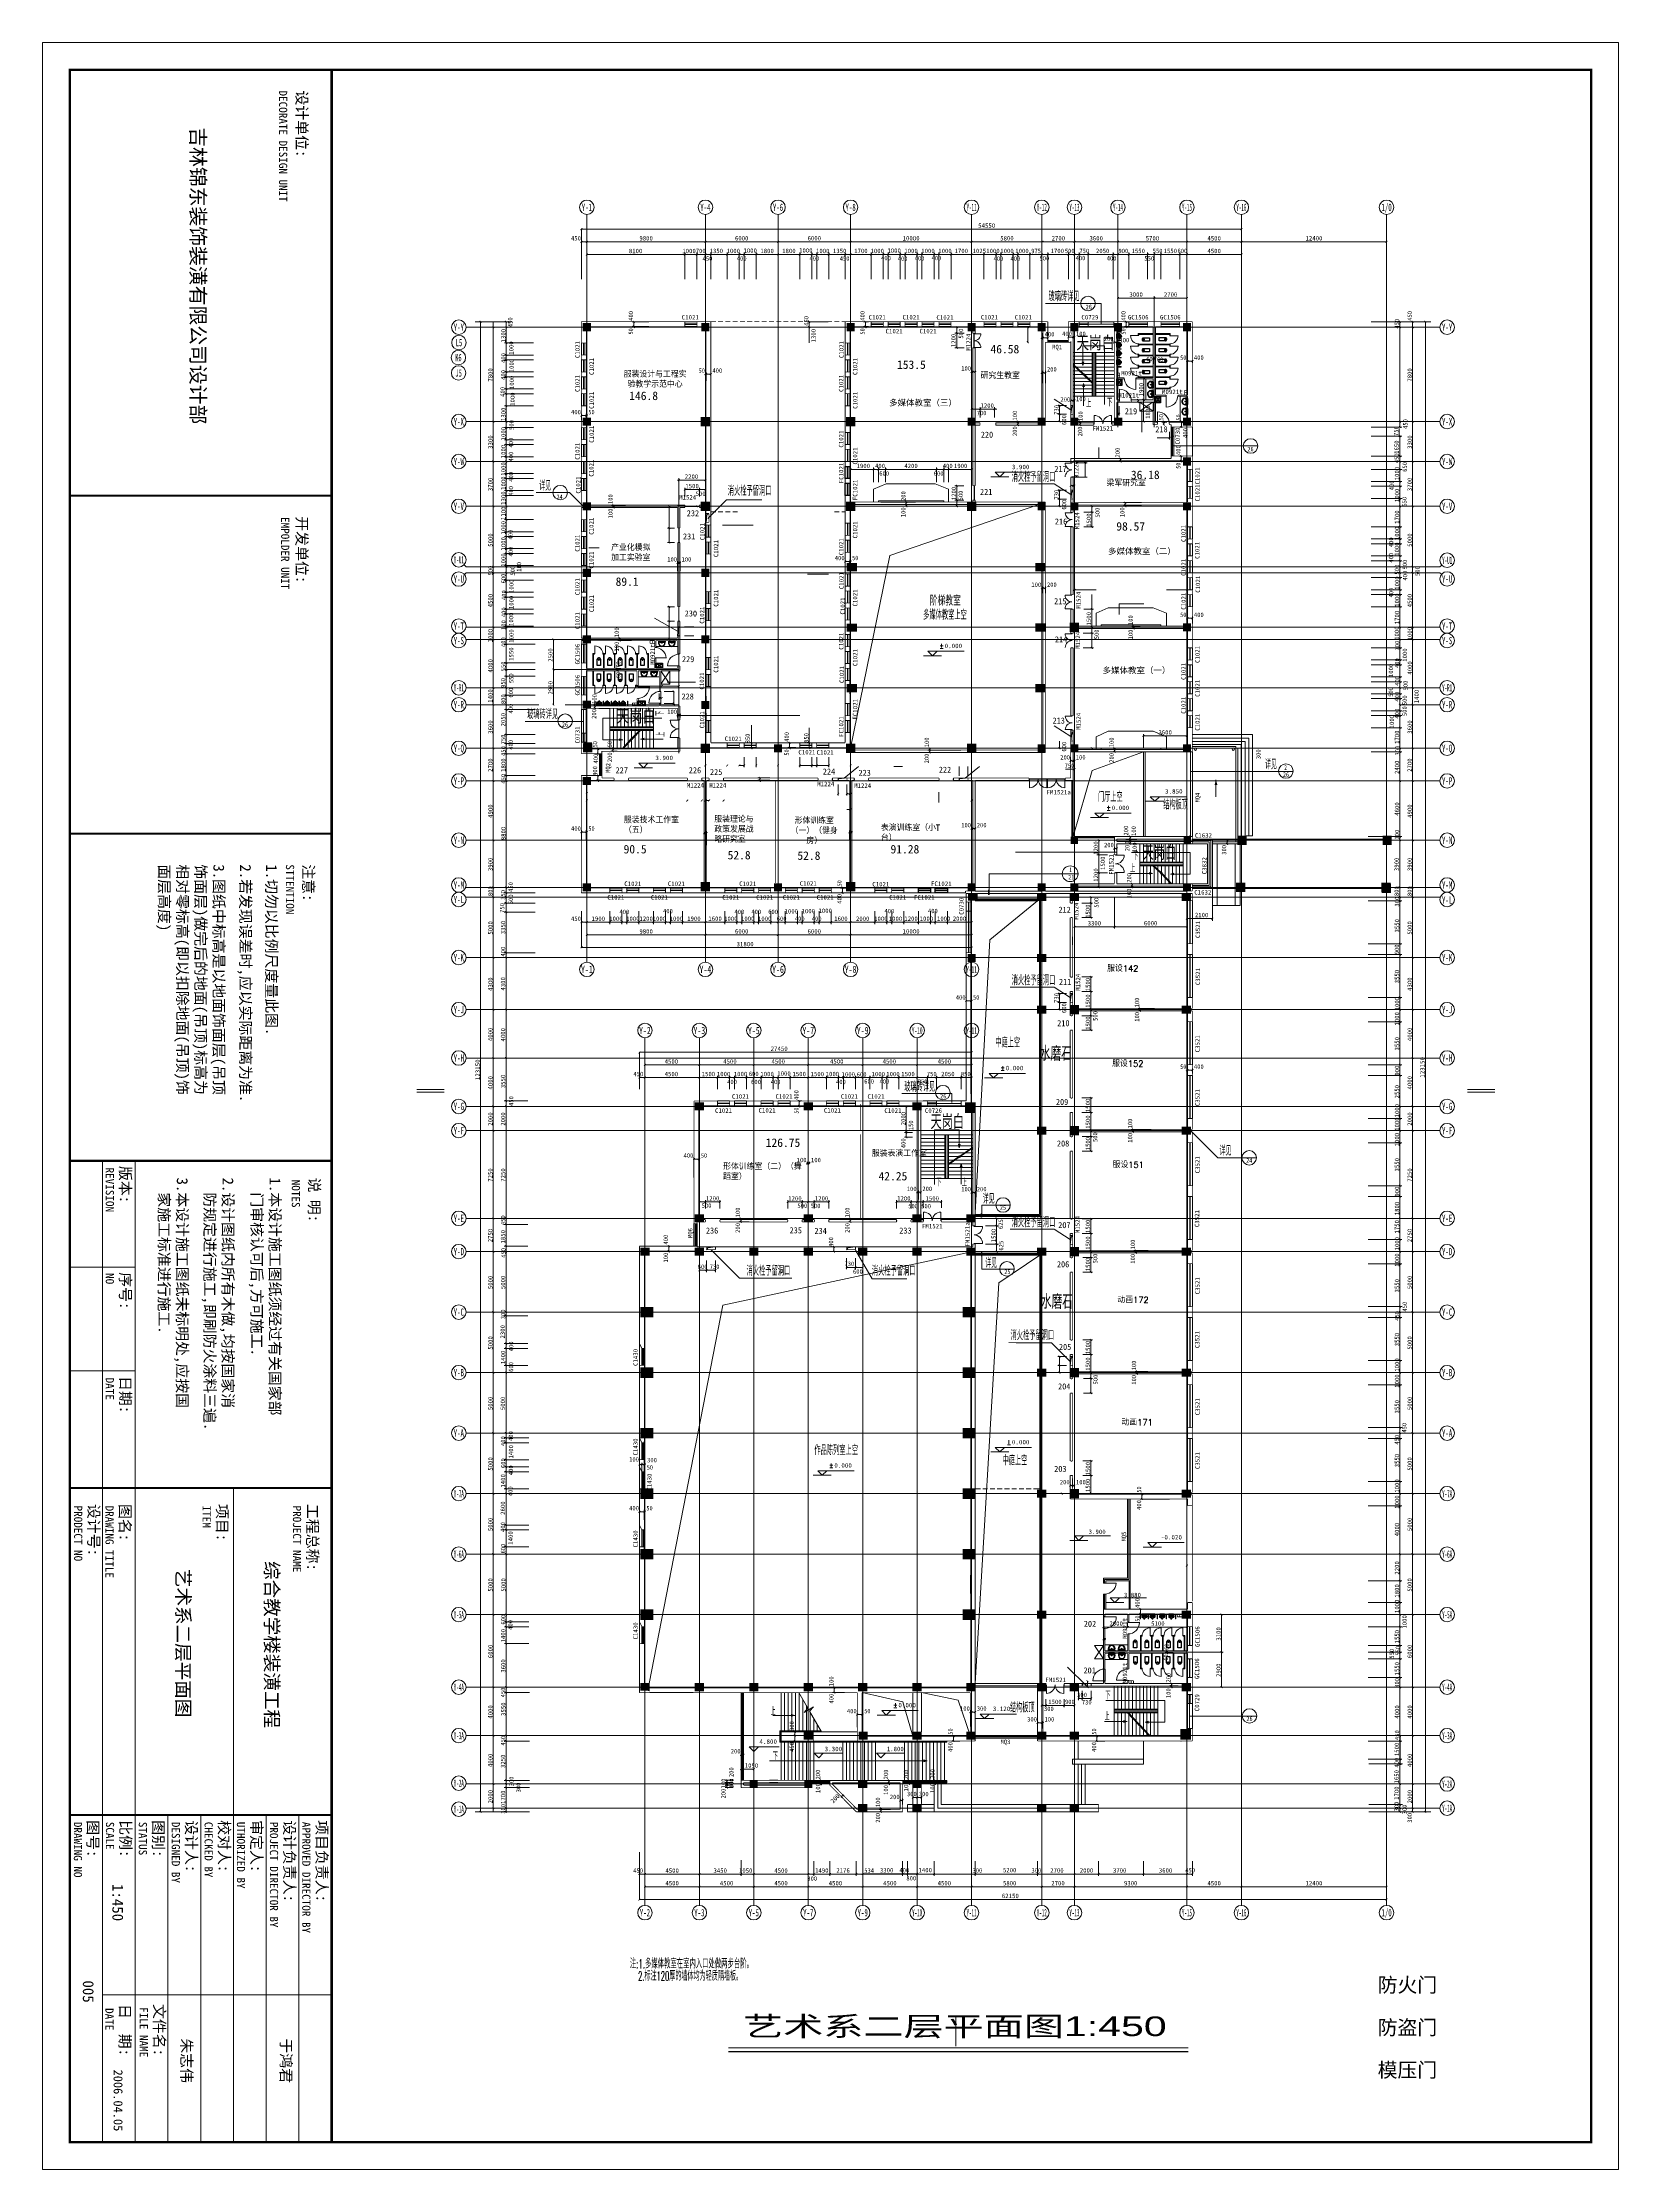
# Model space of a CAD drawing. Extents: x -307567 to 704339, y -10277 to 165507.
# Drawn here: x -118120 to 12141, y -10277 to 165506 of the extents above; entities that cross this region are included whole.
import ezdxf
from ezdxf.enums import TextEntityAlignment as Align

# ---------------------------------------------------------------- set-up
doc = ezdxf.new("R2010")
doc.units = 0
doc.header["$MEASUREMENT"] = 0
for name, color, linetype, lineweight in [('AXIS', 7, 'CONTINUOUS', 5), ('ziti', 32, 'CONTINUOUS', 0), ('我的', 255, 'CONTINUOUS', 0)]:
    doc.layers.add(name, color=color, linetype=linetype, lineweight=lineweight)
doc.layers.add('JELIBTLTC', color=3, linetype='CONTINUOUS')
doc.layers.add('中文', color=4, linetype='CONTINUOUS')
doc.styles.add('HZ', font='txt', dxfattribs={"width": 0.7, "height": 5, "bigfont": 'STF:宋体'})
doc.styles.add('JELIBTLZX1', font='arial.ttf', dxfattribs={"width": 0.65})
doc.styles.get("Standard").update_dxf_attribs({"font": 'txt', "height": 3})

msp = doc.modelspace()

# ---------------------------------------------------------------- hatches: boundary and pattern name
at = {"layer": '中文'}
h = msp.add_hatch(color=0, dxfattribs=at)
h.paths.add_polyline_path([(-51378.17296, 130480.01846), (-51559.44647, 130480.01846), (-51559.44647, 129480.02041), (-51378.17296, 129480.02041)])
h.paths.add_polyline_path([(-51559.44647, 130480.01846), (-51596.94628, 130480.01846), (-51596.94628, 129480.02041), (-51559.44647, 129480.02041)])
h.paths.add_polyline_path([(-51596.94628, 130480.01846), (-51778.18316, 130480.01846), (-51778.18316, 129480.02041), (-51596.94628, 129480.02041)])
h.paths.add_polyline_path([(-51596.94628, 129080.02852), (-51778.18316, 129080.02852), (-51778.18316, 128080.03046), (-51596.94628, 128080.03046)])
h.paths.add_polyline_path([(-51559.44647, 129080.02852), (-51596.94628, 129080.02852), (-51596.94628, 128080.03046), (-51559.44647, 128080.03046)])
h.paths.add_polyline_path([(-51378.17296, 129080.02852), (-51559.44647, 129080.02852), (-51559.44647, 128080.03046), (-51378.17296, 128080.03046)])
h = msp.add_hatch(color=0, dxfattribs=at)
h.paths.add_polyline_path([(-43328.23762, 95630.18661), (-44328.20821, 95630.18661), (-44328.20821, 95448.93141), (-43328.23762, 95448.93141)])
h.paths.add_polyline_path([(-43328.23762, 95448.93141), (-44328.20821, 95448.93141), (-44328.20821, 95411.4316), (-43328.23762, 95411.4316)])
h.paths.add_polyline_path([(-43328.23762, 95411.4316), (-44328.20821, 95411.4316), (-44328.20821, 95230.19471), (-43328.23762, 95230.19471)])
h.paths.add_polyline_path([(-44728.21841, 95411.4316), (-45728.22562, 95411.4316), (-45728.22562, 95230.19471), (-44728.21841, 95230.19471)])
h.paths.add_polyline_path([(-44728.21841, 95448.93141), (-45728.22562, 95448.93141), (-45728.22562, 95411.4316), (-44728.21841, 95411.4316)])
h.paths.add_polyline_path([(-44728.21841, 95630.18661), (-45728.22562, 95630.18661), (-45728.22562, 95448.93141), (-44728.21841, 95448.93141)])

# ---------------------------------------------------------------- linework, layer by layer
at = {"layer": 'AXIS', "color": 0}
msp.add_lwpolyline([(12140.50649, 165506.4863), (-118119.60116, 165506.4863), (-118119.60116, -10277.04998), (12140.50649, -10277.04998)], close=True, dxfattribs=at)
at = {"layer": 'AXIS', "color": 0, "const_width": 180.29081}
msp.add_lwpolyline([(9886.87141, 163252.85122), (-115865.96608, 163252.85122), (-115865.96608, -8023.4149), (9886.87141, -8023.4149)], close=True, dxfattribs=at)
at = {"layer": 'ziti', "color": 0}
for p, q in [((-30629.05795, 143947.95344), (-35213.04382, 143947.95344)), ((-30629.05795, 142229.95666), (-30629.05795, 143947.95344)), ((-74556.60931, 128308.57241), (-77306.58335, 128308.57241)), ((-73428.06271, 127180.03496), (-74556.60931, 128308.57241)), ((-73392.06435, 109405.12384), (-78227.04994, 109405.12384))]:
    msp.add_line(p, q, dxfattribs=at)
at = {"layer": 'ziti', "color": 0, "const_width": 67.49966}
for points in [[(-73578.06196, 127277.80364), (-73428.06271, 127277.80364)], [(-73578.06196, 127078.57673), (-73428.06271, 127078.57673)], [(-73428.06271, 116281.67027), (-73578.06196, 116281.67027)], [(-73428.06271, 116082.2511), (-73578.06196, 116082.2511)], [(-73428.06271, 116331.67612), (-73428.06271, 116331.67612)]]:
    msp.add_lwpolyline(points, dxfattribs=at)
at = {"layer": '中文', "color": 0}
for p, q in [((-41128.31296, 140297.46708), (-41128.31296, 141422.46708)), ((-29325.7739, 140711.02909), (-29069.24314, 140720.7703)), ((-29325.7739, 140319.49467), (-29325.7739, 140711.02909)), ((-29069.24314, 140720.7703), (-29324.23581, 140710.77274)), ((-29324.23581, 140320.76725), (-29324.23581, 140710.77274)), ((-29321.7822, 141426.02848), (-29065.21482, 141435.76969)), ((-29321.7822, 141034.49406), (-29321.7822, 141426.02848)), ((-29065.21482, 141435.76969), (-29320.24412, 141425.77213)), ((-29320.24412, 141035.76664), (-29320.24412, 141425.77213)), ((-29320.24412, 141035.76664), (-29065.21482, 141025.76908)), ((-29180.53464, 141223.89835), (-29179.43601, 141228.43021)), ((-29179.43601, 141222.0673), (-29180.53464, 141223.89835)), ((-29179.43601, 141236.58756), (-29176.17673, 141242.03495)), ((-29179.43601, 141228.43021), (-29179.43601, 141236.58756)), ((-29179.43601, 141218.45097), (-29179.43601, 141222.0673)), ((-29178.33738, 141216.61076), (-29179.43601, 141218.45097)), ((-29178.33738, 141212.0789), (-29178.33738, 141216.61076)), ((-29177.27537, 141206.63151), (-29178.33738, 141212.0789)), ((-29173.97947, 141203.92155), (-29177.27537, 141206.63151)), ((-29176.17673, 141242.03495), (-29173.97947, 141249.31339)), ((-29173.97947, 141249.31339), (-29169.62156, 141254.76994)), ((-29171.7822, 141199.38969), (-29173.97947, 141203.92155)), ((-29164.20163, 141194.85783), (-29171.7822, 141199.38969)), ((-29169.62156, 141254.76994), (-29164.20163, 141259.31095)), ((-29164.20163, 141259.31095), (-29155.44919, 141264.75834)), ((-29157.64646, 141190.31681), (-29164.20163, 141194.85783)), ((-29148.93064, 141188.48576), (-29157.64646, 141190.31681)), ((-29155.44919, 141264.75834), (-29147.83201, 141267.4683)), ((-29139.15281, 141185.74833), (-29148.93064, 141188.48576)), ((-29147.83201, 141267.4683), (-29139.15281, 141269.2902)), ((-29139.15281, 141269.2902), (-29130.40037, 141267.4683)), ((-29131.499, 141186.6547), (-29139.15281, 141185.74833)), ((-29122.8198, 141188.48576), (-29131.499, 141186.6547)), ((-29130.40037, 141267.4683), (-29121.68454, 141265.63725)), ((-29115.16599, 141193.02677), (-29122.8198, 141188.48576)), ((-29121.68454, 141265.63725), (-29114.06736, 141259.31095)), ((-29108.61081, 141198.47416), (-29115.16599, 141193.02677)), ((-29114.06736, 141259.31095), (-29107.51218, 141254.76994)), ((-29104.28953, 141203.92155), (-29108.61081, 141198.47416)), ((-29107.51218, 141254.76994), (-29103.19089, 141247.49149)), ((-29100.99363, 141212.0789), (-29104.28953, 141203.92155)), ((-29103.19089, 141247.49149), (-29098.83298, 141242.03495)), ((-29098.83298, 141219.35734), (-29100.99363, 141212.0789)), ((-29098.83298, 141242.03495), (-29097.73435, 141233.88676)), ((-29097.73435, 141223.89835), (-29098.83298, 141219.35734)), ((-29097.73435, 141233.88676), (-29097.73435, 141223.89835)), ((-29069.02341, 140714.0778), (-29069.24314, 140720.7703)), ((-29066.89939, 140698.63285), (-29069.02341, 140714.0778)), ((-29064.70212, 140688.64445), (-29066.89939, 140698.63285)), ((-29065.03171, 141429.07719), (-29065.21482, 141435.76969)), ((-29065.21482, 141025.76908), (-29063.93308, 141035.94975)), ((-29062.87107, 141413.6414), (-29065.03171, 141429.07719)), ((-29061.44285, 140676.8433), (-29064.70212, 140688.64445)), ((-29063.93308, 141035.94975), (-29061.77244, 141046.84452)), ((-29063.93308, 141035.94975), (-29063.93308, 141035.94975)), ((-29060.6738, 141403.64384), (-29062.87107, 141413.6414)), ((-29061.77244, 141046.84452), (-29060.6738, 141055.04765)), ((-29058.14695, 140669.60148), (-29061.44285, 140676.8433)), ((-29057.45115, 141391.84269), (-29060.6738, 141403.64384)), ((-29060.6738, 141055.04765), (-29057.45115, 141065.02689)), ((-29052.6904, 140654.15653), (-29058.14695, 140669.60148)), ((-29054.15525, 141384.60087), (-29057.45115, 141391.84269)), ((-29057.45115, 141065.02689), (-29050.89597, 141083.17265)), ((-29048.69871, 141369.15592), (-29054.15525, 141384.60087)), ((-29048.36912, 140646.87809), (-29052.6904, 140654.15653)), ((-29050.89597, 141083.17265), (-29046.50144, 141092.24552)), ((-29044.37742, 141361.87748), (-29048.69871, 141369.15592)), ((-29046.17185, 140641.42155), (-29048.36912, 140646.87809)), ((-29046.50144, 141092.24552), (-29041.0449, 141102.22477)), ((-29040.71531, 140634.17973), (-29046.17185, 140641.42155)), ((-29042.18015, 141356.43009), (-29044.37742, 141361.87748)), ((-29036.72361, 141349.18827), (-29042.18015, 141356.43009)), ((-29041.0449, 141102.22477), (-29034.52634, 141111.3068)), ((-29035.29538, 140628.74149), (-29040.71531, 140634.17973)), ((-29031.26706, 141343.74088), (-29036.72361, 141349.18827)), ((-29030.93747, 140621.4539), (-29035.29538, 140628.74149)), ((-29034.52634, 141111.3068), (-29021.45261, 141128.56449)), ((-29026.94578, 141336.45329), (-29031.26706, 141343.74088)), ((-29008.4155, 141321.01749), (-29026.94578, 141336.45329)), ((-29021.45261, 141128.56449), (-29013.87204, 141136.72184)), ((-29013.87204, 141136.72184), (-29006.21824, 141144.00028)), ((-29002.95896, 141315.57011), (-29008.4155, 141321.01749)), ((-29006.21824, 141144.00028), (-28997.46579, 141151.2421)), ((-28996.40378, 141310.11356), (-29002.95896, 141315.57011)), ((-28997.46579, 141151.2421), (-28982.23142, 141162.14603)), ((-28989.88523, 141305.57255), (-28996.40378, 141310.11356)), ((-28982.23142, 141301.04069), (-28989.88523, 141305.57255)), ((-28974.61423, 141295.60246), (-28982.23142, 141301.04069)), ((-28982.23142, 141162.14603), (-28973.5156, 141168.5181)), ((-28964.79978, 141291.96781), (-28974.61423, 141295.60246)), ((-28973.5156, 141168.5181), (-28965.93503, 141172.13444)), ((-28965.93503, 141172.13444), (-28956.08396, 141176.6663)), ((-28956.08396, 141288.35148), (-28964.79978, 141291.96781)), ((-28947.40476, 141283.81962), (-28956.08396, 141288.35148)), ((-28956.08396, 141176.6663), (-28947.40476, 141180.32841)), ((-28941.94822, 141279.2786), (-28947.40476, 141283.81962)), ((-28947.40476, 141180.32841), (-28938.65232, 141187.57023)), ((-28936.52829, 141272.91569), (-28941.94822, 141279.2786)), ((-28938.65232, 141187.57023), (-28933.2324, 141193.93314)), ((-28933.2324, 141265.63725), (-28936.52829, 141272.91569)), ((-28926.67722, 141252.92973), (-28933.2324, 141265.63725)), ((-28933.2324, 141193.93314), (-28929.97312, 141200.30521)), ((-28929.97312, 141200.30521), (-28926.67722, 141207.54704)), ((-28923.41794, 141242.95963), (-28926.67722, 141252.92973)), ((-28926.67722, 141207.54704), (-28923.41794, 141212.99442)), ((-28922.31931, 141230.27042), (-28923.41794, 141242.95963)), ((-28923.41794, 141212.99442), (-28922.31931, 141221.15177)), ((-28922.31931, 141221.15177), (-28922.31931, 141230.27042)), ((-28921.22068, 141231.77189), (-28919.24314, 141229.76688)), ((-27553.31296, 141465.96378), (-26328.30076, 141465.96378)), ((-27503.32517, 141415.96683), (-26328.30076, 141415.96683)), ((-27132.68308, 140823.5474), (-27132.68308, 141103.55228)), ((-27132.68308, 141103.55228), (-26608.78171, 141103.55228)), ((-26608.78171, 140823.5474), (-27132.68308, 140823.5474)), ((-26608.78171, 141103.55228), (-26608.78171, 140823.5474)), ((-26128.31296, 141465.96378), (-24903.30076, 141465.96378)), ((-26128.31296, 141415.96683), (-24953.32517, 141415.96683)), ((-25818.53513, 140843.30448), (-25818.53513, 141123.30936)), ((-25818.53513, 141123.30936), (-25294.63376, 141123.30936)), ((-25294.63376, 140843.30448), (-25818.53513, 140843.30448)), ((-25294.63376, 141123.30936), (-25294.63376, 140843.30448)), ((-29330.79099, 140016.02482), (-29074.22361, 140025.76603)), ((-29330.79099, 139624.49955), (-29330.79099, 140016.02482)), ((-29330.79099, 139281.03031), (-29074.22361, 139290.77152)), ((-29330.79099, 138889.49589), (-29330.79099, 139281.03031)), ((-29074.22361, 140025.76603), (-29329.21628, 140015.76847)), ((-29329.21628, 139625.77213), (-29329.21628, 140015.76847)), ((-29329.21628, 139625.77213), (-29074.22361, 139615.76542)), ((-29074.22361, 139290.77152), (-29329.21628, 139280.77396)), ((-29329.21628, 138890.76847), (-29329.21628, 139280.77396)), ((-29329.21628, 138890.76847), (-29074.22361, 138880.77091)), ((-29324.23581, 140320.76725), (-29069.24314, 140310.76969)), ((-29189.54343, 139813.89469), (-29188.40818, 139818.43571)), ((-29188.40818, 139812.06364), (-29189.54343, 139813.89469)), ((-29189.54343, 139078.89103), (-29188.40818, 139083.43204)), ((-29188.40818, 139077.06913), (-29189.54343, 139078.89103)), ((-29188.40818, 139826.59306), (-29185.18552, 139832.03129)), ((-29188.40818, 139818.43571), (-29188.40818, 139826.59306)), ((-29188.40818, 139808.4473), (-29188.40818, 139812.06364)), ((-29187.34617, 139806.61625), (-29188.40818, 139808.4473)), ((-29188.40818, 139091.58939), (-29185.18552, 139097.03678)), ((-29188.40818, 139083.43204), (-29188.40818, 139091.58939)), ((-29188.40818, 139073.4528), (-29188.40818, 139077.06913)), ((-29187.34617, 139071.61259), (-29188.40818, 139073.4528)), ((-29187.34617, 139802.07523), (-29187.34617, 139806.61625)), ((-29186.28415, 139796.62785), (-29187.34617, 139802.07523)), ((-29187.34617, 139067.07157), (-29187.34617, 139071.61259)), ((-29186.28415, 139061.63334), (-29187.34617, 139067.07157)), ((-29182.98826, 139793.92704), (-29186.28415, 139796.62785)), ((-29182.98826, 139058.92338), (-29186.28415, 139061.63334)), ((-29185.18552, 139832.03129), (-29182.98826, 139839.31889)), ((-29185.18552, 139097.03678), (-29182.98826, 139104.31522)), ((-29184.52634, 140508.89896), (-29183.42771, 140513.43082)), ((-29183.42771, 140507.06791), (-29184.52634, 140508.89896)), ((-29183.42771, 140521.58817), (-29180.16843, 140527.03556)), ((-29183.42771, 140513.43082), (-29183.42771, 140521.58817)), ((-29183.42771, 140503.45158), (-29183.42771, 140507.06791)), ((-29182.32908, 140501.61137), (-29183.42771, 140503.45158)), ((-29182.98826, 139839.31889), (-29178.63035, 139844.76627)), ((-29180.79099, 139789.38602), (-29182.98826, 139793.92704)), ((-29182.98826, 139104.31522), (-29178.63035, 139109.77177)), ((-29180.79099, 139054.38236), (-29182.98826, 139058.92338)), ((-29182.32908, 140497.07035), (-29182.32908, 140501.61137)), ((-29181.26706, 140491.63212), (-29182.32908, 140497.07035)), ((-29177.97117, 140488.92216), (-29181.26706, 140491.63212)), ((-29173.21042, 139784.85416), (-29180.79099, 139789.38602)), ((-29173.21042, 139049.85966), (-29180.79099, 139054.38236)), ((-29180.16843, 140527.03556), (-29177.97117, 140534.314)), ((-29178.63035, 139844.76627), (-29173.21042, 139849.30729)), ((-29178.63035, 139109.77177), (-29173.21042, 139114.31278)), ((-29177.97117, 140534.314), (-29173.64988, 140539.77055)), ((-29175.81052, 140484.3903), (-29177.97117, 140488.92216)), ((-29168.19333, 140479.85844), (-29175.81052, 140484.3903)), ((-29173.64988, 140539.77055), (-29168.19333, 140544.31156)), ((-29173.21042, 139849.30729), (-29164.45798, 139854.75468)), ((-29166.65525, 139780.31315), (-29173.21042, 139784.85416)), ((-29173.21042, 139114.31278), (-29164.45798, 139119.75101)), ((-29166.65525, 139045.31864), (-29173.21042, 139049.85966)), ((-29168.19333, 140544.31156), (-29159.47751, 140549.74979)), ((-29161.63816, 140475.31742), (-29168.19333, 140479.85844)), ((-29157.90281, 139778.49125), (-29166.65525, 139780.31315)), ((-29157.90281, 139043.48759), (-29166.65525, 139045.31864)), ((-29164.45798, 139854.75468), (-29156.84079, 139857.46464)), ((-29164.45798, 139119.75101), (-29156.84079, 139122.46098)), ((-29152.92234, 140473.48637), (-29161.63816, 140475.31742)), ((-29159.47751, 140549.74979), (-29151.82371, 140552.46891)), ((-29148.12497, 139775.74467), (-29157.90281, 139778.49125)), ((-29148.12497, 139040.75016), (-29157.90281, 139043.48759)), ((-29156.84079, 139857.46464), (-29148.12497, 139859.29569)), ((-29156.84079, 139122.46098), (-29148.12497, 139124.29203)), ((-29143.14451, 140470.74894), (-29152.92234, 140473.48637)), ((-29151.82371, 140552.46891), (-29143.14451, 140554.29081)), ((-29148.12497, 139859.29569), (-29139.37253, 139857.46464)), ((-29140.50779, 139776.65104), (-29148.12497, 139775.74467)), ((-29148.12497, 139124.29203), (-29139.37253, 139122.46098)), ((-29140.50779, 139041.65653), (-29148.12497, 139040.75016)), ((-29143.14451, 140554.29081), (-29134.39206, 140552.46891)), ((-29135.4907, 140471.65531), (-29143.14451, 140470.74894)), ((-29131.79197, 139778.49125), (-29140.50779, 139776.65104)), ((-29131.79197, 139043.48759), (-29140.50779, 139041.65653)), ((-29139.37253, 139857.46464), (-29130.69333, 139855.63358)), ((-29139.37253, 139122.46098), (-29130.69333, 139120.63908)), ((-29126.8115, 140473.48637), (-29135.4907, 140471.65531)), ((-29134.39206, 140552.46891), (-29125.71287, 140550.63786)), ((-29124.17478, 139783.02311), (-29131.79197, 139778.49125)), ((-29124.17478, 139048.0286), (-29131.79197, 139043.48759)), ((-29130.69333, 139855.63358), (-29123.07615, 139849.30729)), ((-29130.69333, 139120.63908), (-29123.07615, 139114.31278)), ((-29119.15769, 140478.02738), (-29126.8115, 140473.48637)), ((-29125.71287, 140550.63786), (-29118.05906, 140544.31156)), ((-29117.6196, 139788.4705), (-29124.17478, 139783.02311)), ((-29117.6196, 139053.47599), (-29124.17478, 139048.0286)), ((-29123.07615, 139849.30729), (-29116.52097, 139844.76627)), ((-29123.07615, 139114.31278), (-29116.52097, 139109.77177)), ((-29112.63913, 140483.47477), (-29119.15769, 140478.02738)), ((-29118.05906, 140544.31156), (-29111.5405, 140539.77055)), ((-29113.26169, 139793.92704), (-29117.6196, 139788.4705)), ((-29113.26169, 139058.92338), (-29117.6196, 139053.47599)), ((-29116.52097, 139844.76627), (-29112.19968, 139837.48783)), ((-29116.52097, 139109.77177), (-29112.19968, 139102.48417)), ((-29109.96579, 139802.07523), (-29113.26169, 139793.92704)), ((-29109.96579, 139067.07157), (-29113.26169, 139058.92338)), ((-29108.28122, 140488.92216), (-29112.63913, 140483.47477)), ((-29112.19968, 139837.48783), (-29107.84177, 139832.03129)), ((-29112.19968, 139102.48417), (-29107.84177, 139097.03678)), ((-29111.5405, 140539.77055), (-29107.18259, 140532.4921)), ((-29107.84177, 139809.35368), (-29109.96579, 139802.07523)), ((-29107.84177, 139074.35917), (-29109.96579, 139067.07157)), ((-29104.98533, 140497.07035), (-29108.28122, 140488.92216)), ((-29107.84177, 139832.03129), (-29106.74314, 139823.88309)), ((-29106.74314, 139813.89469), (-29107.84177, 139809.35368)), ((-29107.84177, 139097.03678), (-29106.74314, 139088.88859)), ((-29106.74314, 139078.89103), (-29107.84177, 139074.35917)), ((-29107.18259, 140532.4921), (-29102.82468, 140527.03556)), ((-29106.74314, 139823.88309), (-29106.74314, 139813.89469)), ((-29106.74314, 139088.88859), (-29106.74314, 139078.89103)), ((-29102.82468, 140504.35795), (-29104.98533, 140497.07035)), ((-29102.82468, 140527.03556), (-29101.72605, 140518.88737)), ((-29101.72605, 140508.89896), (-29102.82468, 140504.35795)), ((-29101.72605, 140518.88737), (-29101.72605, 140508.89896)), ((-29074.0405, 140019.07352), (-29074.22361, 140025.76603)), ((-29074.22361, 139615.76542), (-29072.94187, 139625.94608)), ((-29074.0405, 139284.06986), (-29074.22361, 139290.77152)), ((-29074.22361, 138880.77091), (-29072.94187, 138890.95158)), ((-29071.87986, 140003.63773), (-29074.0405, 140019.07352)), ((-29071.87986, 139268.63407), (-29074.0405, 139284.06986)), ((-29072.94187, 139625.94608), (-29070.78122, 139636.85001)), ((-29072.94187, 139625.94608), (-29072.94187, 139625.94608)), ((-29072.94187, 138890.95158), (-29070.78122, 138901.84635)), ((-29072.94187, 138890.95158), (-29072.94187, 138890.95158)), ((-29069.68259, 139993.64017), (-29071.87986, 140003.63773)), ((-29069.68259, 139258.64567), (-29071.87986, 139268.63407)), ((-29070.78122, 139636.85001), (-29069.68259, 139645.04398)), ((-29070.78122, 138901.84635), (-29069.68259, 138910.04032)), ((-29066.45994, 139981.83903), (-29069.68259, 139993.64017)), ((-29069.68259, 139645.04398), (-29066.45994, 139655.02323)), ((-29066.45994, 139246.84452), (-29069.68259, 139258.64567)), ((-29069.68259, 138910.04032), (-29066.45994, 138920.02872)), ((-29069.24314, 140310.76969), (-29067.92478, 140320.95036)), ((-29067.92478, 140320.95036), (-29065.76413, 140331.84513)), ((-29067.92478, 140320.95036), (-29067.92478, 140320.95036)), ((-29063.12742, 139974.59721), (-29066.45994, 139981.83903)), ((-29066.45994, 139655.02323), (-29059.90476, 139673.17814)), ((-29063.12742, 139239.59354), (-29066.45994, 139246.84452)), ((-29066.45994, 138920.02872), (-29059.90476, 138938.17448)), ((-29065.76413, 140331.84513), (-29064.70212, 140340.0391)), ((-29064.70212, 140340.0391), (-29061.44285, 140350.0275)), ((-29057.70749, 139959.15226), (-29063.12742, 139974.59721)), ((-29057.70749, 139224.1486), (-29063.12742, 139239.59354)), ((-29061.44285, 140350.0275), (-29054.88767, 140368.17326)), ((-29059.90476, 139673.17814), (-29055.51023, 139682.24186)), ((-29059.90476, 138938.17448), (-29055.51023, 138947.24735)), ((-29053.38621, 139951.88297), (-29057.70749, 139959.15226)), ((-29053.38621, 139216.87931), (-29057.70749, 139224.1486)), ((-29055.51023, 139682.24186), (-29050.05369, 139692.22111)), ((-29055.51023, 138947.24735), (-29050.05369, 138957.2266)), ((-29054.88767, 140368.17326), (-29050.52976, 140377.24613)), ((-29051.15232, 139946.42643), (-29053.38621, 139951.88297)), ((-29051.15232, 139211.42277), (-29053.38621, 139216.87931)), ((-29045.7324, 139939.18461), (-29051.15232, 139946.42643)), ((-29045.7324, 139204.18095), (-29051.15232, 139211.42277)), ((-29050.52976, 140377.24613), (-29045.07322, 140387.22538)), ((-29050.05369, 139692.22111), (-29043.53513, 139701.31229)), ((-29050.05369, 138957.2266), (-29043.53513, 138966.30863)), ((-29040.27585, 139933.73722), (-29045.7324, 139939.18461)), ((-29040.27585, 139198.74271), (-29045.7324, 139204.18095)), ((-29045.07322, 140387.22538), (-29038.51804, 140396.30741)), ((-29043.53513, 139701.31229), (-29030.4614, 139718.56998)), ((-29043.53513, 138966.30863), (-29030.4614, 138983.56632)), ((-29035.91794, 139926.45878), (-29040.27585, 139933.73722)), ((-29035.91794, 139191.45512), (-29040.27585, 139198.74271)), ((-29038.51804, 140396.30741), (-29025.44431, 140413.5651)), ((-29017.38767, 139911.02299), (-29035.91794, 139926.45878)), ((-29017.38767, 139176.01933), (-29035.91794, 139191.45512)), ((-29012.4072, 140606.0181), (-29030.93747, 140621.4539)), ((-29030.4614, 139718.56998), (-29022.84421, 139726.72733)), ((-29030.4614, 138983.56632), (-29022.84421, 138991.72367)), ((-29025.44431, 140413.5651), (-29017.86374, 140421.72245)), ((-29022.84421, 139726.72733), (-29015.22703, 139734.00578)), ((-29022.84421, 138991.72367), (-29015.22703, 138999.00211)), ((-29017.86374, 140421.72245), (-29010.20994, 140429.00089)), ((-29011.96775, 139905.56644), (-29017.38767, 139911.02299)), ((-29011.96775, 139170.56278), (-29017.38767, 139176.01933)), ((-29015.22703, 139734.00578), (-29006.47458, 139741.2476)), ((-29015.22703, 138999.00211), (-29006.47458, 139006.24393)), ((-29006.95066, 140600.57072), (-29012.4072, 140606.0181)), ((-29005.41257, 139900.1099), (-29011.96775, 139905.56644)), ((-29005.41257, 139165.11539), (-29011.96775, 139170.56278)), ((-29010.20994, 140429.00089), (-29001.49412, 140436.24271)), ((-29000.4321, 140595.11417), (-29006.95066, 140600.57072)), ((-29006.47458, 139741.2476), (-28991.24021, 139752.14237)), ((-29006.47458, 139006.24393), (-28991.24021, 139017.14787)), ((-28998.89402, 139895.57804), (-29005.41257, 139900.1099)), ((-28998.89402, 139160.57438), (-29005.41257, 139165.11539)), ((-29001.49412, 140436.24271), (-28986.25974, 140447.14664)), ((-28993.87693, 140590.57316), (-29000.4321, 140595.11417)), ((-28991.24021, 139891.04618), (-28998.89402, 139895.57804)), ((-28991.24021, 139156.04252), (-28998.89402, 139160.57438)), ((-28986.25974, 140586.0413), (-28993.87693, 140590.57316)), ((-28983.62302, 139885.59879), (-28991.24021, 139891.04618)), ((-28991.24021, 139752.14237), (-28982.52439, 139758.5236)), ((-28983.62302, 139150.59513), (-28991.24021, 139156.04252)), ((-28991.24021, 139017.14787), (-28982.52439, 139023.51994)), ((-28978.60593, 140580.59391), (-28986.25974, 140586.0413)), ((-28986.25974, 140447.14664), (-28977.5073, 140453.51871)), ((-28973.80857, 139881.96415), (-28983.62302, 139885.59879)), ((-28973.80857, 139146.96049), (-28983.62302, 139150.59513)), ((-28982.52439, 139758.5236), (-28974.9072, 139762.13993)), ((-28982.52439, 139023.51994), (-28974.9072, 139027.13627)), ((-28968.79148, 140576.96842), (-28978.60593, 140580.59391)), ((-28977.5073, 140453.51871), (-28969.92673, 140457.13505)), ((-28974.9072, 139762.13993), (-28965.09275, 139766.67179)), ((-28974.9072, 139027.13627), (-28965.09275, 139031.66813)), ((-28965.09275, 139878.34782), (-28973.80857, 139881.96415)), ((-28965.09275, 139143.34415), (-28973.80857, 139146.96049)), ((-28969.92673, 140457.13505), (-28960.07566, 140461.66691)), ((-28960.07566, 140573.35209), (-28968.79148, 140576.96842)), ((-28956.37693, 139873.81596), (-28965.09275, 139878.34782)), ((-28965.09275, 139766.67179), (-28956.37693, 139770.32475)), ((-28956.37693, 139138.81229), (-28965.09275, 139143.34415)), ((-28965.09275, 139031.66813), (-28956.37693, 139035.32108)), ((-28951.39646, 140568.82023), (-28960.07566, 140573.35209)), ((-28960.07566, 140461.66691), (-28951.39646, 140465.31986)), ((-28950.95701, 139869.27494), (-28956.37693, 139873.81596)), ((-28956.37693, 139770.32475), (-28947.66111, 139777.57572)), ((-28950.95701, 139134.28043), (-28956.37693, 139138.81229)), ((-28956.37693, 139035.32108), (-28947.66111, 139042.57206)), ((-28945.93992, 140564.27921), (-28951.39646, 140568.82023)), ((-28951.39646, 140465.31986), (-28942.64402, 140472.57084)), ((-28945.50046, 139862.92118), (-28950.95701, 139869.27494)), ((-28945.50046, 139127.91752), (-28950.95701, 139134.28043)), ((-28947.66111, 139777.57572), (-28942.20456, 139783.92948)), ((-28947.66111, 139042.57206), (-28942.20456, 139048.93497)), ((-28940.51999, 140557.9163), (-28945.93992, 140564.27921)), ((-28942.20456, 139855.63358), (-28945.50046, 139862.92118)), ((-28942.20456, 139120.63908), (-28945.50046, 139127.91752)), ((-28942.64402, 140472.57084), (-28937.2241, 140478.93375)), ((-28935.68601, 139842.93522), (-28942.20456, 139855.63358)), ((-28942.20456, 139783.92948), (-28938.98191, 139790.31071)), ((-28935.68601, 139107.93156), (-28942.20456, 139120.63908)), ((-28942.20456, 139048.93497), (-28938.98191, 139055.30704)), ((-28937.2241, 140550.63786), (-28940.51999, 140557.9163)), ((-28938.98191, 139790.31071), (-28935.68601, 139797.54337)), ((-28938.98191, 139055.30704), (-28935.68601, 139062.53971)), ((-28930.66892, 140537.93034), (-28937.2241, 140550.63786)), ((-28937.2241, 140478.93375), (-28933.96482, 140485.30582)), ((-28932.42673, 139832.95597), (-28935.68601, 139842.93522)), ((-28935.68601, 139797.54337), (-28932.42673, 139802.99992)), ((-28932.42673, 139097.96146), (-28935.68601, 139107.93156)), ((-28935.68601, 139062.53971), (-28932.42673, 139067.99625)), ((-28933.96482, 140485.30582), (-28930.66892, 140492.54765)), ((-28931.3281, 139820.26676), (-28932.42673, 139832.95597)), ((-28932.42673, 139802.99992), (-28931.3281, 139811.14811)), ((-28931.3281, 139085.27225), (-28932.42673, 139097.96146)), ((-28932.42673, 139067.99625), (-28931.3281, 139076.1536)), ((-28931.3281, 139811.14811), (-28931.3281, 139820.26676)), ((-28931.3281, 139076.1536), (-28931.3281, 139085.27225)), ((-28927.40964, 140527.96024), (-28930.66892, 140537.93034)), ((-28930.66892, 140492.54765), (-28927.40964, 140497.99503)), ((-28930.22947, 139821.76823), (-28928.21531, 139819.77238)), ((-28930.22947, 139086.77372), (-28928.21531, 139084.76871)), ((-28926.31101, 140515.27103), (-28927.40964, 140527.96024)), ((-28927.40964, 140497.99503), (-28926.31101, 140506.15238)), ((-28926.31101, 140506.15238), (-28926.31101, 140515.27103)), ((-28925.249, 140516.7725), (-28923.23484, 140514.76749)), ((-27132.68308, 139933.55412), (-27132.68308, 140213.54984)), ((-27132.68308, 140213.54984), (-26608.78171, 140213.54984)), ((-26608.78171, 139933.55412), (-27132.68308, 139933.55412)), ((-27132.68308, 139023.5474), (-27132.68308, 139303.55228)), ((-27132.68308, 139303.55228), (-26608.78171, 139303.55228)), ((-26608.78171, 139023.5474), (-27132.68308, 139023.5474)), ((-26608.78171, 140213.54984), (-26608.78171, 139933.55412)), ((-26608.78171, 139303.55228), (-26608.78171, 139023.5474)), ((-25818.53513, 139933.30692), (-25818.53513, 140213.31181)), ((-25818.53513, 140213.31181), (-25294.63376, 140213.31181)), ((-25294.63376, 139933.30692), (-25818.53513, 139933.30692)), ((-25818.53513, 139063.30875), (-25818.53513, 139343.30448)), ((-25818.53513, 139343.30448), (-25294.63376, 139343.30448)), ((-25294.63376, 139063.30875), (-25818.53513, 139063.30875)), ((-25294.63376, 140213.31181), (-25294.63376, 139933.30692)), ((-25294.63376, 139343.30448), (-25294.63376, 139063.30875)), ((-29321.85544, 137151.44962), (-29321.85544, 137711.45023)), ((-29321.85544, 137711.45023), (-28911.84568, 137711.45023)), ((-28911.84568, 137151.44962), (-29321.85544, 137151.44962)), ((-29270.54929, 137664.7858), (-28963.04197, 137664.7858)), ((-29270.54929, 137198.12321), (-29270.54929, 137664.7858)), ((-28963.04197, 137198.12321), (-29270.54929, 137198.12321)), ((-28963.04197, 137664.7858), (-28963.04197, 137198.12321)), ((-28911.84568, 137711.45023), (-28911.84568, 137151.44962)), ((-27132.68308, 138133.55412), (-27132.68308, 138413.54984)), ((-27132.68308, 138413.54984), (-26608.78171, 138413.54984)), ((-26608.78171, 138133.55412), (-27132.68308, 138133.55412)), ((-26608.78171, 138413.54984), (-26608.78171, 138133.55412)), ((-26438.12742, 137371.93607), (-26438.12742, 137087.63737)), ((-26365.94724, 137444.94022), (-26422.78318, 137503.47904)), ((-26326.76267, 137471.84757), (-26410.25876, 137502.10575)), ((-26351.8115, 137410.434), (-26351.8115, 137047.39079)), ((-26328.30076, 137469.47636), (-26328.30076, 136988.61393)), ((-25818.53513, 138213.3057), (-25818.53513, 138493.31058)), ((-25818.53513, 138493.31058), (-25294.63376, 138493.31058)), ((-25294.63376, 138213.3057), (-25818.53513, 138213.3057)), ((-25818.53513, 137243.30448), (-25818.53513, 137523.30936)), ((-25818.53513, 137523.30936), (-25294.63376, 137523.30936)), ((-25294.63376, 137243.30448), (-25818.53513, 137243.30448)), ((-25294.63376, 138493.31058), (-25294.63376, 138213.3057)), ((-25294.63376, 137523.30936), (-25294.63376, 137243.30448)), ((-26438.12742, 136606.33549), (-26438.12742, 136322.04594)), ((-26367.37546, 137011.46549), (-26427.61716, 136954.11686)), ((-26367.37546, 136245.87406), (-26427.61716, 136188.52543)), ((-26365.94724, 136679.34879), (-26422.78318, 136737.88761)), ((-26326.76267, 136988.10123), (-26410.25876, 136957.85221)), ((-26326.76267, 136706.25614), (-26410.25876, 136736.51432)), ((-26326.76267, 136222.5098), (-26410.25876, 136192.25163)), ((-26351.8115, 136644.84257), (-26351.8115, 136281.79935)), ((-26328.30076, 136703.88493), (-26328.30076, 136223.0225)), ((-26132.56101, 135724.66434), (-26132.56101, 136284.6558)), ((-26132.56101, 136284.6558), (-25722.58787, 136284.6558)), ((-25722.58787, 135724.66434), (-26132.56101, 135724.66434)), ((-26081.29148, 136238.00053), (-25773.78415, 136238.00053)), ((-26081.29148, 135771.32877), (-26081.29148, 136238.00053)), ((-25773.78415, 135771.32877), (-26081.29148, 135771.32877)), ((-25773.78415, 136238.00053), (-25773.78415, 135771.32877)), ((-25722.58787, 136284.6558), (-25722.58787, 135724.66434)), ((-23588.12742, 135985.74528), (-23588.12742, 135701.44657)), ((-23517.37546, 135625.2747), (-23577.61716, 135567.93522)), ((-23515.94724, 136058.75858), (-23572.78318, 136117.2974)), ((-23476.76267, 136085.65678), (-23560.25876, 136115.91496)), ((-23476.76267, 135601.91959), (-23560.25876, 135571.66142)), ((-23501.8115, 136024.2432), (-23501.8115, 135661.20914)), ((-23478.30076, 136083.29472), (-23478.30076, 135602.42313)), ((-23588.12742, 135149.74979), (-23588.12742, 134865.46024)), ((-23517.37546, 134789.28837), (-23577.61716, 134731.93974)), ((-23515.94724, 135222.7631), (-23572.78318, 135281.30192)), ((-23476.76267, 135249.67045), (-23560.25876, 135279.92863)), ((-23476.76267, 134765.92411), (-23560.25876, 134735.66593)), ((-23501.8115, 135188.25687), (-23501.8115, 134825.21366)), ((-23478.30076, 135247.29923), (-23478.30076, 134766.43681)), ((-41128.31296, 128842.4622), (-41128.31296, 127717.4622)), ((-65628.30076, 127279.9683), (-65028.30076, 127279.9683)), ((-64990.80076, 127179.96525), (-63865.80076, 127179.96525)), ((-65528.32517, 125342.46525), (-65528.32517, 124217.46525)), ((-67142.25339, 116032.98954), (-67200.7739, 115976.13529)), ((-67169.13328, 116072.1558), (-67199.41892, 115988.67802)), ((-67166.78953, 116070.62687), (-66685.91794, 116070.62687)), ((-67107.7197, 116047.12528), (-66744.6948, 116047.12528)), ((-66708.76951, 116031.55216), (-66651.42087, 115971.31046)), ((-66685.40525, 116072.1558), (-66655.15622, 115988.67802)), ((-66327.39744, 116032.98954), (-66385.91794, 115976.13529)), ((-66354.27732, 116072.1558), (-66384.52634, 115988.67802)), ((-66351.93357, 116070.62687), (-65871.06199, 116070.62687)), ((-66292.86374, 116047.12528), (-65929.83884, 116047.12528)), ((-65893.91355, 116031.55216), (-65836.56492, 115971.31046)), ((-65870.54929, 116072.1558), (-65840.26365, 115988.67802)), ((-72272.13621, 114027.82902), (-72272.13621, 114551.73038)), ((-72272.13621, 114551.73038), (-71992.13132, 114551.73038)), ((-71992.13132, 114551.73038), (-71992.13132, 114027.82902)), ((-71382.13376, 114027.82902), (-71382.13376, 114551.73038)), ((-71382.13376, 114551.73038), (-71102.12888, 114551.73038)), ((-71102.12888, 114551.73038), (-71102.12888, 114027.82902)), ((-70522.124, 114027.82902), (-70522.124, 114551.73038)), ((-70522.124, 114551.73038), (-70242.15574, 114551.73038)), ((-70242.15574, 114551.73038), (-70242.15574, 114027.82902)), ((-69612.12644, 114027.82902), (-69612.12644, 114551.73038)), ((-69612.12644, 114551.73038), (-69332.12156, 114551.73038)), ((-69332.12156, 114551.73038), (-69332.12156, 114027.82902)), ((-68672.13621, 114027.82902), (-68672.13621, 114551.73038)), ((-68672.13621, 114551.73038), (-68392.13132, 114551.73038)), ((-68392.13132, 114551.73038), (-68392.13132, 114027.82902)), ((-67069.23093, 115960.80936), (-66784.94138, 115960.80936)), ((-66254.37497, 115960.80936), (-65970.08542, 115960.80936)), ((-71992.13132, 114027.82902), (-72272.13621, 114027.82902)), ((-72272.09958, 113318.65238), (-71992.0947, 113318.65238)), ((-72272.09958, 112794.75101), (-72272.09958, 113318.65238)), ((-71992.0947, 112794.75101), (-72272.09958, 112794.75101)), ((-71992.0947, 113318.65238), (-71992.0947, 112794.75101)), ((-71422.124, 113318.65238), (-71142.11912, 113318.65238)), ((-71422.124, 112794.75101), (-71422.124, 113318.65238)), ((-71142.11912, 112794.75101), (-71422.124, 112794.75101)), ((-71102.12888, 114027.82902), (-71382.13376, 114027.82902)), ((-71142.11912, 113318.65238), (-71142.11912, 112794.75101)), ((-70242.15574, 114027.82902), (-70522.124, 114027.82902)), ((-70522.124, 113318.65238), (-70242.11912, 113318.65238)), ((-70522.124, 112794.75101), (-70522.124, 113318.65238)), ((-70242.11912, 112794.75101), (-70522.124, 112794.75101)), ((-70242.11912, 113318.65238), (-70242.11912, 112794.75101)), ((-69332.12156, 114027.82902), (-69612.12644, 114027.82902)), ((-69592.0947, 113318.65238), (-69312.08982, 113318.65238)), ((-69592.0947, 112794.75101), (-69592.0947, 113318.65238)), ((-69312.08982, 112794.75101), (-69592.0947, 112794.75101)), ((-69312.08982, 113318.65238), (-69312.08982, 112794.75101)), ((-68392.13132, 114027.82902), (-68672.13621, 114027.82902)), ((-68609.84372, 113542.32487), (-68668.36423, 113485.47062)), ((-68636.72361, 113581.49113), (-68667.00925, 113498.01334)), ((-68634.37986, 113579.9622), (-68153.50828, 113579.9622)), ((-68575.31003, 113556.46061), (-68212.28513, 113556.46061)), ((-68536.82126, 113470.14469), (-68252.53171, 113470.14469)), ((-68176.35984, 113540.88749), (-68119.01121, 113480.64579)), ((-68152.99558, 113581.49113), (-68122.74656, 113498.01334)), ((-67794.98777, 113542.32487), (-67853.50828, 113485.47062)), ((-67821.86765, 113581.49113), (-67852.15329, 113498.01334)), ((-67819.5239, 113579.9622), (-67338.65232, 113579.9622)), ((-67760.45408, 113556.46061), (-67397.42917, 113556.46061)), ((-67721.96531, 113470.14469), (-67437.67576, 113470.14469)), ((-67422.66111, 114211.00773), (-66862.65134, 114211.00773)), ((-67422.66111, 113801.00712), (-67422.66111, 114211.00773)), ((-66862.65134, 113801.00712), (-67422.66111, 113801.00712)), ((-67376.00583, 113852.30412), (-67376.00583, 114159.80228)), ((-67376.00583, 114159.80228), (-66909.34324, 114159.80228)), ((-66909.34324, 113852.30412), (-67376.00583, 113852.30412)), ((-67361.50388, 113540.88749), (-67304.15525, 113480.64579)), ((-67338.13962, 113581.49113), (-67307.8906, 113498.01334)), ((-66909.34324, 114159.80228), (-66909.34324, 113852.30412)), ((-66862.65134, 114211.00773), (-66862.65134, 113801.00712)), ((-72301.39646, 110935.15934), (-72308.09812, 110934.97623)), ((-72308.09812, 110934.97623), (-72298.10056, 110679.9744)), ((-72298.35691, 110678.42716), (-72308.09812, 110934.97623)), ((-72285.97898, 110937.31998), (-72301.39646, 110935.15934)), ((-72275.98142, 110939.50809), (-72285.97898, 110937.31998)), ((-72264.15281, 110942.74906), (-72275.98142, 110939.50809)), ((-72256.93845, 110946.05412), (-72264.15281, 110942.74906)), ((-72241.48435, 110951.49235), (-72256.93845, 110946.05412)), ((-72234.23337, 110955.83195), (-72241.48435, 110951.49235)), ((-72228.77683, 110958.03837), (-72234.23337, 110955.83195)), ((-72221.52585, 110963.4766), (-72228.77683, 110958.03837)), ((-72216.06931, 110968.92399), (-72221.52585, 110963.4766)), ((-72208.78171, 110973.26359), (-72216.06931, 110968.92399)), ((-72193.36423, 110991.79386), (-72208.78171, 110973.26359)), ((-72187.90769, 110997.23209), (-72193.36423, 110991.79386)), ((-72182.45115, 111003.76896), (-72187.90769, 110997.23209)), ((-72177.91013, 111010.31498), (-72182.45115, 111003.76896)), ((-72173.36912, 111017.95048), (-72177.91013, 111010.31498)), ((-72167.94919, 111025.58598), (-72173.36912, 111017.95048)), ((-72164.28708, 111035.38212), (-72167.94919, 111025.58598)), ((-72160.69822, 111044.11625), (-72164.28708, 111035.38212)), ((-72156.1572, 111052.8046), (-72160.69822, 111044.11625)), ((-72151.61619, 111058.24284), (-72156.1572, 111052.8046)), ((-72145.24412, 111063.69022), (-72151.61619, 111058.24284)), ((-72137.95652, 111066.97697), (-72145.24412, 111063.69022)), ((-72141.61863, 110861.06571), (-72139.78757, 110869.79984)), ((-72139.78757, 110852.3682), (-72141.61863, 110861.06571)), ((-72139.78757, 110869.79984), (-72137.95652, 110878.49735)), ((-72137.07761, 110844.7327), (-72139.78757, 110852.3682)), ((-72125.249, 111073.52299), (-72137.95652, 111066.97697)), ((-72137.95652, 110878.49735), (-72131.62107, 110886.13285)), ((-72131.62107, 110836.00773), (-72137.07761, 110844.7327)), ((-72131.62107, 110886.13285), (-72127.11667, 110892.67887)), ((-72127.11667, 110830.55119), (-72131.62107, 110836.00773)), ((-72127.11667, 110892.67887), (-72119.82908, 110897.00932)), ((-72121.66013, 110826.21159), (-72127.11667, 110830.55119)), ((-72115.28806, 111076.77311), (-72125.249, 111073.52299)), ((-72114.37253, 110824.01432), (-72121.66013, 110826.21159)), ((-72119.82908, 110897.00932), (-72114.37253, 110901.36723)), ((-72102.61716, 111077.87174), (-72115.28806, 111076.77311)), ((-72114.37253, 110901.36723), (-72106.20603, 110902.46586)), ((-72108.91599, 110820.77335), (-72114.37253, 110824.01432)), ((-72100.74949, 110820.77335), (-72108.91599, 110820.77335)), ((-72106.20603, 110902.46586), (-72096.24509, 110902.46586)), ((-72104.11863, 111078.97038), (-72102.10447, 111080.97538)), ((-72093.49851, 111077.87174), (-72102.61716, 111077.87174)), ((-72096.24509, 110819.67472), (-72100.74949, 110820.77335)), ((-72096.24509, 110902.46586), (-72091.66746, 110901.36723)), ((-72094.41404, 110820.77335), (-72096.24509, 110819.67472)), ((-72090.78855, 110820.77335), (-72094.41404, 110820.77335)), ((-72085.33201, 111076.77311), (-72093.49851, 111077.87174)), ((-72091.66746, 110901.36723), (-72084.41648, 110899.21574)), ((-72088.95749, 110821.86283), (-72090.78855, 110820.77335)), ((-72084.41648, 110821.86283), (-72088.95749, 110821.86283)), ((-72079.87546, 111073.52299), (-72085.33201, 111076.77311)), ((-72084.41648, 110899.21574), (-72076.24997, 110895.92899)), ((-72078.95994, 110822.92484), (-72084.41648, 110821.86283)), ((-72072.62449, 111070.22709), (-72079.87546, 111073.52299)), ((-72076.24997, 110826.21159), (-72078.95994, 110822.92484)), ((-72076.24997, 110895.92899), (-72070.79343, 110891.57108)), ((-72071.70896, 110828.3997), (-72076.24997, 110826.21159)), ((-72066.25242, 111066.97697), (-72072.62449, 111070.22709)), ((-72067.16794, 110836.00773), (-72071.70896, 110828.3997)), ((-72070.79343, 110891.57108), (-72065.37351, 110885.03422)), ((-72062.66355, 110842.54459), (-72067.16794, 110836.00773)), ((-72059.91697, 111061.53873), (-72066.25242, 111066.97697)), ((-72065.37351, 110885.03422), (-72060.83249, 110877.38956)), ((-72060.83249, 110851.26957), (-72062.66355, 110842.54459)), ((-72060.83249, 110877.38956), (-72058.96482, 110868.70121)), ((-72058.08591, 110861.06571), (-72060.83249, 110851.26957)), ((-72052.66599, 111052.8046), (-72059.91697, 111061.53873)), ((-72058.96482, 110868.70121), (-72058.08591, 110861.06571)), ((-72049.00388, 111044.11625), (-72052.66599, 111052.8046)), ((-72044.46287, 111034.28349), (-72049.00388, 111044.11625)), ((-72040.874, 111026.68461), (-72044.46287, 111034.28349)), ((-72034.46531, 111017.95048), (-72040.874, 111026.68461)), ((-72023.58884, 111002.72526), (-72034.46531, 111017.95048)), ((-72016.33787, 110993.98197), (-72023.58884, 111002.72526)), ((-72009.05027, 110986.33732), (-72016.33787, 110993.98197)), ((-72000.92038, 110978.75675), (-72009.05027, 110986.33732)), ((-71983.63523, 110965.67387), (-72000.92038, 110978.75675)), ((-71974.5532, 110959.137), (-71983.63523, 110965.67387)), ((-71964.59226, 110953.68046), (-71974.5532, 110959.137)), ((-71955.51023, 110949.29508), (-71964.59226, 110953.68046)), ((-71937.34617, 110942.74906), (-71955.51023, 110949.29508)), ((-71927.38523, 110939.50809), (-71937.34617, 110942.74906)), ((-71919.1821, 110938.40946), (-71927.38523, 110939.50809)), ((-71908.26902, 110936.25797), (-71919.1821, 110938.40946)), ((-71898.12497, 110934.97623), (-71908.26902, 110936.25797)), ((-71908.26902, 110936.25797), (-71908.26902, 110936.25797)), ((-71908.12253, 110679.9744), (-71898.12497, 110934.97623)), ((-71645.51267, 110935.15934), (-71652.21433, 110934.97623)), ((-71652.21433, 110934.97623), (-71642.21677, 110679.9744)), ((-71642.47312, 110678.42716), (-71652.21433, 110934.97623)), ((-71630.09519, 110937.31998), (-71645.51267, 110935.15934)), ((-71620.09763, 110939.50809), (-71630.09519, 110937.31998)), ((-71608.30564, 110942.74906), (-71620.09763, 110939.50809)), ((-71601.05466, 110946.05412), (-71608.30564, 110942.74906)), ((-71585.60056, 110951.49235), (-71601.05466, 110946.05412)), ((-71578.34958, 110955.83195), (-71585.60056, 110951.49235)), ((-71572.89304, 110958.03837), (-71578.34958, 110955.83195)), ((-71565.64206, 110963.4766), (-71572.89304, 110958.03837)), ((-71560.18552, 110968.92399), (-71565.64206, 110963.4766)), ((-71552.93454, 110973.26359), (-71560.18552, 110968.92399)), ((-71537.48044, 110991.79386), (-71552.93454, 110973.26359)), ((-71532.0239, 110997.23209), (-71537.48044, 110991.79386)), ((-71526.56736, 111003.76896), (-71532.0239, 110997.23209)), ((-71522.02634, 111010.31498), (-71526.56736, 111003.76896)), ((-71517.48533, 111017.95048), (-71522.02634, 111010.31498)), ((-71512.0654, 111025.58598), (-71517.48533, 111017.95048)), ((-71508.40329, 111035.38212), (-71512.0654, 111025.58598)), ((-71504.81443, 111044.11625), (-71508.40329, 111035.38212)), ((-71500.27341, 111052.8046), (-71504.81443, 111044.11625)), ((-71495.7324, 111058.24284), (-71500.27341, 111052.8046)), ((-71489.36033, 111063.69022), (-71495.7324, 111058.24284)), ((-71482.10935, 111066.97697), (-71489.36033, 111063.69022)), ((-71485.73484, 110861.06571), (-71483.90378, 110869.79984)), ((-71483.90378, 110852.3682), (-71485.73484, 110861.06571)), ((-71483.90378, 110869.79984), (-71482.10935, 110878.49735)), ((-71481.23044, 110844.7327), (-71483.90378, 110852.3682)), ((-71469.40183, 111073.52299), (-71482.10935, 111066.97697)), ((-71482.10935, 110878.49735), (-71475.7739, 110886.13285)), ((-71475.7739, 110836.00773), (-71481.23044, 110844.7327)), ((-71475.7739, 110886.13285), (-71471.23288, 110892.67887)), ((-71471.23288, 110830.55119), (-71475.7739, 110836.00773)), ((-71471.23288, 110892.67887), (-71463.94529, 110897.00932)), ((-71465.77634, 110826.21159), (-71471.23288, 110830.55119)), ((-71459.40427, 111076.77311), (-71469.40183, 111073.52299)), ((-71458.48874, 110824.01432), (-71465.77634, 110826.21159)), ((-71463.94529, 110897.00932), (-71458.48874, 110901.36723)), ((-71446.73337, 111077.87174), (-71459.40427, 111076.77311)), ((-71458.48874, 110901.36723), (-71450.35886, 110902.46586)), ((-71453.0322, 110820.77335), (-71458.48874, 110824.01432)), ((-71444.90232, 110820.77335), (-71453.0322, 110820.77335)), ((-71450.35886, 110902.46586), (-71440.3613, 110902.46586)), ((-71448.23484, 111078.97038), (-71446.22068, 111080.97538)), ((-71437.61472, 111077.87174), (-71446.73337, 111077.87174)), ((-71440.3613, 110819.67472), (-71444.90232, 110820.77335)), ((-71440.3613, 110902.46586), (-71435.82029, 110901.36723)), ((-71438.53025, 110820.77335), (-71440.3613, 110819.67472)), ((-71434.90476, 110820.77335), (-71438.53025, 110820.77335)), ((-71429.44822, 111076.77311), (-71437.61472, 111077.87174)), ((-71435.82029, 110901.36723), (-71428.53269, 110899.21574)), ((-71433.07371, 110821.86283), (-71434.90476, 110820.77335)), ((-71428.53269, 110821.86283), (-71433.07371, 110821.86283)), ((-71423.99167, 111073.52299), (-71429.44822, 111076.77311)), ((-71428.53269, 110899.21574), (-71420.40281, 110895.92899)), ((-71423.07615, 110822.92484), (-71428.53269, 110821.86283)), ((-71416.77732, 111070.22709), (-71423.99167, 111073.52299)), ((-71420.40281, 110826.21159), (-71423.07615, 110822.92484)), ((-71420.40281, 110895.92899), (-71414.94626, 110891.57108)), ((-71415.82517, 110828.3997), (-71420.40281, 110826.21159)), ((-71410.40525, 111066.97697), (-71416.77732, 111070.22709)), ((-71411.32078, 110836.00773), (-71415.82517, 110828.3997)), ((-71414.94626, 110891.57108), (-71409.48972, 110885.03422)), ((-71406.77976, 110842.54459), (-71411.32078, 110836.00773)), ((-71404.03318, 111061.53873), (-71410.40525, 111066.97697)), ((-71409.48972, 110885.03422), (-71404.94871, 110877.38956)), ((-71404.94871, 110851.26957), (-71406.77976, 110842.54459)), ((-71404.94871, 110877.38956), (-71403.11765, 110868.70121)), ((-71402.20212, 110861.06571), (-71404.94871, 110851.26957)), ((-71396.7822, 111052.8046), (-71404.03318, 111061.53873)), ((-71403.11765, 110868.70121), (-71402.20212, 110861.06571)), ((-71387.51706, 110943.28922), (-71398.43015, 110958.51444)), ((-71393.12009, 111044.11625), (-71396.7822, 111052.8046)), ((-71388.57908, 111034.28349), (-71393.12009, 111044.11625)), ((-71384.99021, 111026.68461), (-71388.57908, 111034.28349)), ((-71380.26609, 110934.54594), (-71387.51706, 110943.28922)), ((-71378.61814, 111017.95048), (-71384.99021, 111026.68461)), ((-71353.2031, 110986.33732), (-71360.45408, 110993.98197)), ((-71345.0366, 110978.75675), (-71353.2031, 110986.33732)), ((-71327.75144, 110965.67387), (-71345.0366, 110978.75675)), ((-71318.66941, 110959.137), (-71327.75144, 110965.67387)), ((-71308.70847, 110953.68046), (-71318.66941, 110959.137)), ((-71299.62644, 110949.29508), (-71308.70847, 110953.68046)), ((-71281.499, 110942.74906), (-71299.62644, 110949.29508)), ((-71271.50144, 110939.50809), (-71281.499, 110942.74906)), ((-71263.29831, 110938.40946), (-71271.50144, 110939.50809)), ((-71252.42185, 110936.25797), (-71263.29831, 110938.40946)), ((-71242.24119, 110934.97623), (-71252.42185, 110936.25797)), ((-71252.42185, 110936.25797), (-71252.42185, 110936.25797)), ((-71252.23874, 110679.9744), (-71242.24119, 110934.97623)), ((-70983.25681, 110935.15934), (-70989.95847, 110934.97623)), ((-70989.95847, 110934.97623), (-70979.96091, 110679.9744)), ((-70980.21726, 110678.42716), (-70989.95847, 110934.97623)), ((-70967.80271, 110937.31998), (-70983.25681, 110935.15934)), ((-70957.84177, 110939.50809), (-70967.80271, 110937.31998)), ((-70946.01316, 110942.74906), (-70957.84177, 110939.50809)), ((-70938.76218, 110946.05412), (-70946.01316, 110942.74906)), ((-70923.30808, 110951.49235), (-70938.76218, 110946.05412)), ((-70916.0571, 110955.83195), (-70923.30808, 110951.49235)), ((-70910.60056, 110958.03837), (-70916.0571, 110955.83195)), ((-70903.34958, 110963.4766), (-70910.60056, 110958.03837)), ((-70897.92966, 110968.92399), (-70903.34958, 110963.4766)), ((-70890.64206, 110973.26359), (-70897.92966, 110968.92399)), ((-70875.18796, 110991.79386), (-70890.64206, 110973.26359)), ((-70869.73142, 110997.23209), (-70875.18796, 110991.79386)), ((-70864.3115, 111003.76896), (-70869.73142, 110997.23209)), ((-70859.73386, 111010.31498), (-70864.3115, 111003.76896)), ((-70855.22947, 111017.95048), (-70859.73386, 111010.31498)), ((-70849.77292, 111025.58598), (-70855.22947, 111017.95048)), ((-70846.14744, 111035.38212), (-70849.77292, 111025.58598)), ((-70842.52195, 111044.11625), (-70846.14744, 111035.38212)), ((-70837.98093, 111052.8046), (-70842.52195, 111044.11625)), ((-70833.43992, 111058.24284), (-70837.98093, 111052.8046)), ((-70827.10447, 111063.69022), (-70833.43992, 111058.24284)), ((-70819.81687, 111066.97697), (-70827.10447, 111063.69022)), ((-70823.47898, 110861.06571), (-70821.64792, 110869.79984)), ((-70821.64792, 110852.3682), (-70823.47898, 110861.06571)), ((-70821.64792, 110869.79984), (-70819.81687, 110878.49735)), ((-70818.93796, 110844.7327), (-70821.64792, 110852.3682)), ((-70807.10935, 111073.52299), (-70819.81687, 111066.97697)), ((-70819.81687, 110878.49735), (-70813.48142, 110886.13285)), ((-70813.48142, 110836.00773), (-70818.93796, 110844.7327)), ((-70813.48142, 110886.13285), (-70808.9404, 110892.67887)), ((-70808.9404, 110830.55119), (-70813.48142, 110836.00773)), ((-70808.9404, 110892.67887), (-70801.65281, 110897.00932)), ((-70803.48386, 110826.21159), (-70808.9404, 110830.55119)), ((-70797.14841, 111076.77311), (-70807.10935, 111073.52299)), ((-70796.23288, 110824.01432), (-70803.48386, 110826.21159)), ((-70801.65281, 110897.00932), (-70796.23288, 110901.36723)), ((-70784.44089, 111077.87174), (-70797.14841, 111076.77311)), ((-70796.23288, 110901.36723), (-70788.06638, 110902.46586)), ((-70790.77634, 110820.77335), (-70796.23288, 110824.01432)), ((-70782.60984, 110820.77335), (-70790.77634, 110820.77335)), ((-70788.06638, 110902.46586), (-70778.06882, 110902.46586)), ((-70785.94236, 111078.97038), (-70783.96482, 111080.97538)), ((-70775.32224, 111077.87174), (-70784.44089, 111077.87174)), ((-70778.06882, 110819.67472), (-70782.60984, 110820.77335)), ((-70778.06882, 110902.46586), (-70773.52781, 110901.36723)), ((-70776.23777, 110820.77335), (-70778.06882, 110819.67472)), ((-70772.61228, 110820.77335), (-70776.23777, 110820.77335)), ((-70767.15574, 111076.77311), (-70775.32224, 111077.87174)), ((-70773.52781, 110901.36723), (-70766.24021, 110899.21574)), ((-70770.78122, 110821.86283), (-70772.61228, 110820.77335)), ((-70766.24021, 110821.86283), (-70770.78122, 110821.86283)), ((-70761.69919, 111073.52299), (-70767.15574, 111076.77311)), ((-70766.24021, 110899.21574), (-70758.11033, 110895.92899)), ((-70760.82029, 110822.92484), (-70766.24021, 110821.86283)), ((-70754.48484, 111070.22709), (-70761.69919, 111073.52299)), ((-70758.11033, 110826.21159), (-70760.82029, 110822.92484)), ((-70758.11033, 110895.92899), (-70752.65378, 110891.57108)), ((-70753.56931, 110828.3997), (-70758.11033, 110826.21159)), ((-70748.11277, 111066.97697), (-70754.48484, 111070.22709)), ((-70749.02829, 110836.00773), (-70753.56931, 110828.3997)), ((-70752.65378, 110891.57108), (-70747.19724, 110885.03422)), ((-70744.48728, 110842.54459), (-70749.02829, 110836.00773)), ((-70741.7407, 111061.53873), (-70748.11277, 111066.97697)), ((-70747.19724, 110885.03422), (-70742.65622, 110877.38956)), ((-70742.65622, 110851.26957), (-70744.48728, 110842.54459)), ((-70742.65622, 110877.38956), (-70740.82517, 110868.70121)), ((-70739.90964, 110861.06571), (-70742.65622, 110851.26957)), ((-70734.48972, 111052.8046), (-70741.7407, 111061.53873)), ((-70740.82517, 110868.70121), (-70739.90964, 110861.06571)), ((-70730.82761, 111044.11625), (-70734.48972, 111052.8046)), ((-70726.32322, 111034.28349), (-70730.82761, 111044.11625)), ((-70722.69773, 111026.68461), (-70726.32322, 111034.28349)), ((-70716.32566, 111017.95048), (-70722.69773, 111026.68461)), ((-70705.41257, 111002.72526), (-70716.32566, 111017.95048)), ((-70698.19822, 110993.98197), (-70705.41257, 111002.72526)), ((-70690.91062, 110986.33732), (-70698.19822, 110993.98197)), ((-70682.74412, 110978.75675), (-70690.91062, 110986.33732)), ((-70665.49558, 110965.67387), (-70682.74412, 110978.75675)), ((-70656.41355, 110959.137), (-70665.49558, 110965.67387)), ((-70646.41599, 110953.68046), (-70656.41355, 110959.137)), ((-70637.37058, 110949.29508), (-70646.41599, 110953.68046)), ((-70619.20652, 110942.74906), (-70637.37058, 110949.29508)), ((-70609.20896, 110939.50809), (-70619.20652, 110942.74906)), ((-70601.04246, 110938.40946), (-70609.20896, 110939.50809)), ((-70590.12937, 110936.25797), (-70601.04246, 110938.40946)), ((-70579.94871, 110934.97623), (-70590.12937, 110936.25797)), ((-70590.12937, 110936.25797), (-70590.12937, 110936.25797)), ((-70589.94626, 110679.9744), (-70579.94871, 110934.97623)), ((-70328.98435, 110935.15934), (-70335.68601, 110934.97623)), ((-70335.68601, 110934.97623), (-70325.65183, 110679.9744)), ((-70325.90818, 110678.42716), (-70335.68601, 110934.97623)), ((-70313.53025, 110937.31998), (-70328.98435, 110935.15934)), ((-70303.53269, 110939.50809), (-70313.53025, 110937.31998)), ((-70291.7407, 110942.74906), (-70303.53269, 110939.50809)), ((-70284.48972, 110946.05412), (-70291.7407, 110942.74906)), ((-70269.03562, 110951.49235), (-70284.48972, 110946.05412)), ((-70261.78464, 110955.83195), (-70269.03562, 110951.49235)), ((-70256.3281, 110958.03837), (-70261.78464, 110955.83195)), ((-70249.07712, 110963.4766), (-70256.3281, 110958.03837)), ((-70243.62058, 110968.92399), (-70249.07712, 110963.4766)), ((-70236.3696, 110973.26359), (-70243.62058, 110968.92399)), ((-70220.9155, 110991.79386), (-70236.3696, 110973.26359)), ((-70215.45896, 110997.23209), (-70220.9155, 110991.79386)), ((-70210.00242, 111003.76896), (-70215.45896, 110997.23209)), ((-70205.4614, 111010.31498), (-70210.00242, 111003.76896)), ((-70200.92038, 111017.95048), (-70205.4614, 111010.31498)), ((-70195.50046, 111025.58598), (-70200.92038, 111017.95048)), ((-70191.87497, 111035.38212), (-70195.50046, 111025.58598)), ((-70188.24949, 111044.11625), (-70191.87497, 111035.38212)), ((-70183.70847, 111052.8046), (-70188.24949, 111044.11625)), ((-70179.16746, 111058.24284), (-70183.70847, 111052.8046)), ((-70172.79538, 111063.69022), (-70179.16746, 111058.24284)), ((-70165.54441, 111066.97697), (-70172.79538, 111063.69022)), ((-70169.1699, 110861.06571), (-70167.33884, 110869.79984)), ((-70167.33884, 110852.3682), (-70169.1699, 110861.06571)), ((-70167.33884, 110869.79984), (-70165.54441, 110878.49735)), ((-70164.6655, 110844.7327), (-70167.33884, 110852.3682)), ((-70152.83689, 111073.52299), (-70165.54441, 111066.97697)), ((-70165.54441, 110878.49735), (-70159.20896, 110886.13285)), ((-70159.20896, 110836.00773), (-70164.6655, 110844.7327)), ((-70159.20896, 110886.13285), (-70154.66794, 110892.67887)), ((-70154.66794, 110830.55119), (-70159.20896, 110836.00773)), ((-70154.66794, 110892.67887), (-70147.38035, 110897.00932)), ((-70149.2114, 110826.21159), (-70154.66794, 110830.55119)), ((-70142.83933, 111076.77311), (-70152.83689, 111073.52299)), ((-70141.9238, 110824.01432), (-70149.2114, 110826.21159)), ((-70147.38035, 110897.00932), (-70141.9238, 110901.36723)), ((-70130.16843, 111077.87174), (-70142.83933, 111076.77311)), ((-70141.9238, 110901.36723), (-70133.79392, 110902.46586)), ((-70136.46726, 110820.77335), (-70141.9238, 110824.01432)), ((-70128.33738, 110820.77335), (-70136.46726, 110820.77335)), ((-70133.79392, 110902.46586), (-70123.79636, 110902.46586)), ((-70131.6699, 111078.97038), (-70129.65574, 111080.97538)), ((-70121.04978, 111077.87174), (-70130.16843, 111077.87174)), ((-70123.79636, 110819.67472), (-70128.33738, 110820.77335)), ((-70123.79636, 110902.46586), (-70119.25535, 110901.36723)), ((-70121.96531, 110820.77335), (-70123.79636, 110819.67472)), ((-70118.33982, 110820.77335), (-70121.96531, 110820.77335)), ((-70112.88328, 111076.77311), (-70121.04978, 111077.87174)), ((-70119.25535, 110901.36723), (-70111.96775, 110899.21574)), ((-70116.50876, 110821.86283), (-70118.33982, 110820.77335)), ((-70111.96775, 110821.86283), (-70116.50876, 110821.86283)), ((-70107.42673, 111073.52299), (-70112.88328, 111076.77311)), ((-70111.96775, 110899.21574), (-70103.83787, 110895.92899)), ((-70106.51121, 110822.92484), (-70111.96775, 110821.86283)), ((-70100.21238, 111070.22709), (-70107.42673, 111073.52299)), ((-70103.83787, 110826.21159), (-70106.51121, 110822.92484)), ((-70103.83787, 110895.92899), (-70098.38132, 110891.57108)), ((-70099.29685, 110828.3997), (-70103.83787, 110826.21159)), ((-70093.84031, 111066.97697), (-70100.21238, 111070.22709)), ((-70094.75583, 110836.00773), (-70099.29685, 110828.3997)), ((-70098.38132, 110891.57108), (-70092.92478, 110885.03422)), ((-70090.21482, 110842.54459), (-70094.75583, 110836.00773)), ((-70087.46824, 111061.53873), (-70093.84031, 111066.97697)), ((-70092.92478, 110885.03422), (-70088.38376, 110877.38956)), ((-70088.38376, 110851.26957), (-70090.21482, 110842.54459)), ((-70088.38376, 110877.38956), (-70086.55271, 110868.70121)), ((-70085.63718, 110861.06571), (-70088.38376, 110851.26957)), ((-70080.21726, 111052.8046), (-70087.46824, 111061.53873)), ((-70086.55271, 110868.70121), (-70085.63718, 110861.06571)), ((-70076.55515, 111044.11625), (-70080.21726, 111052.8046)), ((-70072.01413, 111034.28349), (-70076.55515, 111044.11625)), ((-70068.42527, 111026.68461), (-70072.01413, 111034.28349)), ((-70062.0532, 111017.95048), (-70068.42527, 111026.68461)), ((-70051.14011, 111002.72526), (-70062.0532, 111017.95048)), ((-70043.88913, 110993.98197), (-70051.14011, 111002.72526)), ((-70036.63816, 110986.33732), (-70043.88913, 110993.98197)), ((-70028.47165, 110978.75675), (-70036.63816, 110986.33732)), ((-70011.1865, 110965.67387), (-70028.47165, 110978.75675)), ((-70002.10447, 110959.137), (-70011.1865, 110965.67387)), ((-69992.14353, 110953.68046), (-70002.10447, 110959.137)), ((-69983.0615, 110949.29508), (-69992.14353, 110953.68046)), ((-69964.93406, 110942.74906), (-69983.0615, 110949.29508)), ((-69954.9365, 110939.50809), (-69964.93406, 110942.74906)), ((-69946.73337, 110938.40946), (-69954.9365, 110939.50809)), ((-69935.85691, 110936.25797), (-69946.73337, 110938.40946)), ((-69925.67624, 110934.97623), (-69935.85691, 110936.25797)), ((-69935.85691, 110936.25797), (-69935.85691, 110936.25797)), ((-69935.6738, 110679.9744), (-69925.67624, 110934.97623)), ((-68873.91843, 111096.82316), (-68313.94529, 111096.82316)), ((-68873.91843, 110686.82255), (-68873.91843, 111096.82316)), ((-68827.26316, 110738.11954), (-68827.26316, 111045.61771)), ((-68827.26316, 111045.61771), (-68360.60056, 111045.61771)), ((-68360.60056, 111045.61771), (-68360.60056, 110738.11954)), ((-68313.94529, 111096.82316), (-68313.94529, 110686.82255)), ((-71906.84079, 110678.42716), (-72298.35691, 110678.42716)), ((-71908.12253, 110679.9744), (-72298.10056, 110679.9744)), ((-71250.95701, 110678.42716), (-71642.47312, 110678.42716)), ((-71252.23874, 110679.9744), (-71642.21677, 110679.9744)), ((-70588.66453, 110678.42716), (-70980.21726, 110678.42716)), ((-70589.94626, 110679.9744), (-70979.96091, 110679.9744)), ((-69934.39206, 110678.42716), (-70325.90818, 110678.42716)), ((-69935.6738, 110679.9744), (-70325.65183, 110679.9744)), ((-68313.94529, 110686.82255), (-68873.91843, 110686.82255)), ((-68360.60056, 110738.11954), (-68827.26316, 110738.11954)), ((-33615.82517, 104629.9683), (-36540.82517, 104629.9683)), ((-30428.32517, 35429.95762), (-30428.32517, 34429.95914)), ((-27255.36374, 35629.13288), (-27265.3613, 35374.13334)), ((-27265.3613, 35374.13334), (-27255.18064, 35372.84245)), ((-27256.60886, 35630.68241), (-26865.09275, 35630.68241)), ((-27255.36374, 35629.13288), (-26865.3491, 35629.13288)), ((-27255.18064, 35372.84245), (-27255.18064, 35372.84245)), ((-27255.18064, 35372.84245), (-27244.26755, 35370.69324)), ((-27244.26755, 35370.69324), (-27236.06443, 35369.59232)), ((-27236.06443, 35369.59232), (-27226.10349, 35366.35365)), ((-27226.10349, 35366.35365), (-27207.93943, 35359.81449)), ((-27207.93943, 35359.81449), (-27198.8574, 35355.42454)), ((-27198.8574, 35355.42454), (-27188.89646, 35349.97257)), ((-27188.89646, 35349.97257), (-27179.81443, 35343.43342)), ((-27179.81443, 35343.43342), (-27162.56589, 35330.35282)), ((-27162.56589, 35330.35282), (-27154.39939, 35322.7631)), ((-27154.39939, 35322.7631), (-27147.11179, 35315.12302)), ((-27147.11179, 35315.12302), (-27139.86081, 35306.38432)), ((-27139.86081, 35306.38432), (-27128.98435, 35291.15452)), ((-27128.98435, 35291.15452), (-27122.61228, 35282.42496)), ((-27122.61228, 35282.42496), (-27118.98679, 35274.8238)), ((-27118.98679, 35274.8238), (-27114.44578, 35264.99332)), ((-27114.44578, 35264.99332), (-27110.78367, 35256.30268)), ((-27110.78367, 35256.30268), (-27103.53269, 35247.56626)), ((-27105.36374, 35448.04386), (-27102.65378, 35457.83543)), ((-27104.44822, 35440.40379), (-27105.36374, 35448.04386)), ((-27102.65378, 35431.71314), (-27104.44822, 35440.40379)), ((-27103.53269, 35247.56626), (-27097.19724, 35242.12345)), ((-27102.65378, 35457.83543), (-27100.82273, 35466.56498)), ((-27098.07615, 35424.07536), (-27102.65378, 35431.71314)), ((-27100.82273, 35466.56498), (-27096.24509, 35473.10413)), ((-27092.65622, 35417.53391), (-27098.07615, 35424.07536)), ((-27097.19724, 35242.12345), (-27090.82517, 35238.87333)), ((-27096.24509, 35473.10413), (-27091.7407, 35480.70301)), ((-27087.19968, 35413.18516), (-27092.65622, 35417.53391)), ((-27091.7407, 35480.70301), (-27087.19968, 35482.89341)), ((-27090.82517, 35238.87333), (-27083.57419, 35235.5843)), ((-27087.19968, 35482.89341), (-27084.48972, 35486.18473)), ((-27079.03318, 35409.89384), (-27087.19968, 35413.18516)), ((-27084.48972, 35486.18473), (-27079.03318, 35487.24445)), ((-27083.57419, 35235.5843), (-27078.11765, 35232.33418)), ((-27079.03318, 35487.24445), (-27074.52878, 35487.24445)), ((-27071.74558, 35407.74464), (-27079.03318, 35409.89384)), ((-27078.11765, 35232.33418), (-27069.95115, 35231.23325)), ((-27074.52878, 35487.24445), (-27072.69773, 35488.33393)), ((-27072.69773, 35488.33393), (-27069.07224, 35488.33393)), ((-27067.24119, 35406.64371), (-27071.74558, 35407.74464)), ((-27069.95115, 35231.23325), (-27060.86912, 35231.23325)), ((-27069.07224, 35488.33393), (-27067.24119, 35489.43485)), ((-27067.24119, 35489.43485), (-27062.70017, 35488.33393)), ((-27057.24363, 35406.64371), (-27067.24119, 35406.64371)), ((-27062.70017, 35488.33393), (-27054.53367, 35488.33393)), ((-27059.36765, 35230.13462), (-27061.34519, 35228.13419)), ((-27060.86912, 35231.23325), (-27048.1616, 35232.33418)), ((-27049.07712, 35407.74464), (-27057.24363, 35406.64371)), ((-27054.53367, 35488.33393), (-27049.07712, 35485.09525)), ((-27049.07712, 35485.09525), (-27041.82615, 35482.89341)), ((-27043.62058, 35412.09339), (-27049.07712, 35407.74464)), ((-27048.1616, 35232.33418), (-27038.20066, 35235.5843)), ((-27036.3696, 35416.43528), (-27043.62058, 35412.09339)), ((-27041.82615, 35482.89341), (-27036.3696, 35478.55381)), ((-27038.20066, 35235.5843), (-27025.49314, 35242.12345)), ((-27036.3696, 35478.55381), (-27031.79197, 35473.10413)), ((-27031.79197, 35422.97215), (-27036.3696, 35416.43528)), ((-27031.79197, 35473.10413), (-27026.37204, 35464.37229)), ((-27025.49314, 35430.61222), (-27031.79197, 35422.97215)), ((-27026.37204, 35464.37229), (-27023.66208, 35456.7345)), ((-27023.66208, 35439.30286), (-27025.49314, 35430.61222)), ((-27025.49314, 35242.12345), (-27018.20554, 35245.41477)), ((-27023.66208, 35456.7345), (-27021.83103, 35448.04386)), ((-27021.83103, 35448.04386), (-27023.66208, 35439.30286)), ((-27018.20554, 35245.41477), (-27011.83347, 35250.86216)), ((-27011.83347, 35250.86216), (-27007.29246, 35256.30268)), ((-27007.29246, 35256.30268), (-27002.78806, 35264.99332)), ((-27002.78806, 35264.99332), (-26999.16257, 35273.72288)), ((-26999.16257, 35273.72288), (-26995.53708, 35283.51444)), ((-26995.53708, 35283.51444), (-26990.08054, 35291.15452)), ((-26990.08054, 35291.15452), (-26985.53953, 35298.79459)), ((-26985.53953, 35298.79459), (-26980.99851, 35305.33375)), ((-26980.99851, 35305.33375), (-26975.54197, 35311.8729)), ((-26975.54197, 35311.8729), (-26970.12204, 35317.31571)), ((-26970.12204, 35317.31571), (-26954.66794, 35335.8437)), ((-26954.66794, 35335.8437), (-26947.38035, 35340.1833)), ((-26947.38035, 35340.1833), (-26941.9238, 35345.63297)), ((-26941.9238, 35345.63297), (-26934.70945, 35351.07578)), ((-26934.70945, 35351.07578), (-26929.2529, 35353.27305)), ((-26929.2529, 35353.27305), (-26921.96531, 35357.61265)), ((-26921.96531, 35357.61265), (-26906.51121, 35363.05317)), ((-26906.51121, 35363.05317), (-26899.26023, 35366.35365)), ((-26899.26023, 35366.35365), (-26887.46824, 35369.59232)), ((-26887.46824, 35369.59232), (-26877.47068, 35371.79417)), ((-26877.47068, 35371.79417), (-26862.0532, 35373.94337)), ((-26855.35154, 35374.13334), (-26865.3491, 35629.13288)), ((-26865.09275, 35630.68241), (-26855.35154, 35374.13334)), ((-26862.0532, 35373.94337), (-26855.35154, 35374.13334)), ((-26571.79441, 35629.95914), (-26581.79197, 35374.9596)), ((-26581.79197, 35374.9596), (-26571.6113, 35373.671)), ((-26573.07615, 35631.51096), (-26181.56003, 35631.51096)), ((-26571.79441, 35629.95914), (-26181.81638, 35629.95914)), ((-26571.6113, 35373.671), (-26571.6113, 35373.671)), ((-26571.6113, 35373.671), (-26560.73484, 35371.51951)), ((-26560.73484, 35371.51951), (-26552.53171, 35370.42088)), ((-26552.53171, 35370.42088), (-26542.53415, 35367.17991)), ((-26542.53415, 35367.17991), (-26524.40671, 35360.64075)), ((-26524.40671, 35360.64075), (-26515.32468, 35356.24851)), ((-26515.32468, 35356.24851), (-26505.36374, 35350.79884)), ((-26505.36374, 35350.79884), (-26496.24509, 35344.25968)), ((-26496.24509, 35344.25968), (-26478.99656, 35331.18137)), ((-26478.99656, 35331.18137), (-26470.86667, 35323.59165)), ((-26470.86667, 35323.59165), (-26463.57908, 35315.94929)), ((-26463.57908, 35315.94929), (-26456.3281, 35307.20829)), ((-26456.3281, 35307.20829), (-26445.45163, 35291.98078)), ((-26445.45163, 35291.98078), (-26439.04294, 35283.24894)), ((-26439.04294, 35283.24894), (-26435.41746, 35275.65006)), ((-26435.41746, 35275.65006), (-26430.91306, 35265.82188)), ((-26430.91306, 35265.82188), (-26427.25095, 35257.12894)), ((-26427.25095, 35257.12894), (-26419.99997, 35248.39024)), ((-26421.83103, 35448.86784), (-26419.08445, 35458.6594)), ((-26420.9155, 35441.23005), (-26421.83103, 35448.86784)), ((-26419.08445, 35432.53941), (-26420.9155, 35441.23005)), ((-26419.99997, 35248.39024), (-26413.6279, 35242.94971)), ((-26419.08445, 35458.6594), (-26417.25339, 35467.39124)), ((-26414.54343, 35424.89933), (-26419.08445, 35432.53941)), ((-26417.25339, 35467.39124), (-26412.71238, 35473.9304)), ((-26409.12351, 35418.35789), (-26414.54343, 35424.89933)), ((-26413.6279, 35242.94971), (-26407.25583, 35239.69959)), ((-26412.71238, 35473.9304), (-26408.17136, 35481.52927)), ((-26403.66697, 35414.00913), (-26409.12351, 35418.35789)), ((-26408.17136, 35481.52927), (-26403.66697, 35483.72196)), ((-26407.25583, 35239.69959), (-26400.04148, 35236.41056)), ((-26403.66697, 35483.72196), (-26400.95701, 35487.00871)), ((-26395.50046, 35410.72239), (-26403.66697, 35414.00913)), ((-26400.95701, 35487.00871), (-26395.50046, 35488.07072)), ((-26400.04148, 35236.41056), (-26394.58494, 35233.16044)), ((-26395.50046, 35488.07072), (-26390.95945, 35488.07072)), ((-26388.21287, 35408.5709), (-26395.50046, 35410.72239)), ((-26394.58494, 35233.16044), (-26386.41843, 35232.06181)), ((-26390.95945, 35488.07072), (-26389.12839, 35489.16019)), ((-26389.12839, 35489.16019), (-26385.5029, 35489.16019)), ((-26383.67185, 35407.47227), (-26388.21287, 35408.5709)), ((-26386.41843, 35232.06181), (-26377.29978, 35232.06181)), ((-26385.5029, 35489.16019), (-26383.67185, 35490.25883)), ((-26383.67185, 35490.25883), (-26379.13083, 35489.16019)), ((-26373.67429, 35407.47227), (-26383.67185, 35407.47227)), ((-26379.13083, 35489.16019), (-26371.00095, 35489.16019)), ((-26375.79831, 35230.9586), (-26377.81247, 35228.95817)), ((-26377.29978, 35232.06181), (-26364.62888, 35233.16044)), ((-26365.54441, 35408.5709), (-26373.67429, 35407.47227)), ((-26371.00095, 35489.16019), (-26365.54441, 35485.91923)), ((-26365.54441, 35485.91923), (-26358.25681, 35483.72196)), ((-26360.08787, 35412.91965), (-26365.54441, 35408.5709)), ((-26364.62888, 35233.16044), (-26354.63132, 35236.41056)), ((-26352.80027, 35417.25925), (-26360.08787, 35412.91965)), ((-26358.25681, 35483.72196), (-26352.80027, 35479.37778)), ((-26354.63132, 35236.41056), (-26341.9238, 35242.94971)), ((-26352.80027, 35479.37778), (-26348.25925, 35473.9304)), ((-26348.25925, 35423.79841), (-26352.80027, 35417.25925)), ((-26348.25925, 35473.9304), (-26342.83933, 35465.20084)), ((-26341.9238, 35431.44077), (-26348.25925, 35423.79841)), ((-26342.83933, 35465.20084), (-26340.09275, 35457.56077)), ((-26340.09275, 35440.12913), (-26341.9238, 35431.44077)), ((-26341.9238, 35242.94971), (-26334.63621, 35246.23875)), ((-26340.09275, 35457.56077), (-26338.26169, 35448.86784)), ((-26338.26169, 35448.86784), (-26340.09275, 35440.12913)), ((-26334.63621, 35246.23875), (-26328.30076, 35251.69071)), ((-26328.30076, 35251.69071), (-26323.75974, 35257.12894)), ((-26323.75974, 35257.12894), (-26319.21872, 35265.82188)), ((-26319.21872, 35265.82188), (-26315.59324, 35274.54914)), ((-26315.59324, 35274.54914), (-26311.96775, 35284.33842)), ((-26311.96775, 35284.33842), (-26306.51121, 35291.98078)), ((-26306.51121, 35291.98078), (-26302.00681, 35299.61857)), ((-26302.00681, 35299.61857), (-26297.46579, 35306.16001)), ((-26297.46579, 35306.16001), (-26292.00925, 35312.69917)), ((-26292.00925, 35312.69917), (-26286.55271, 35318.13969)), ((-26286.55271, 35318.13969), (-26271.13523, 35336.66996)), ((-26271.13523, 35336.66996), (-26263.84763, 35341.00956)), ((-26263.84763, 35341.00956), (-26258.39109, 35346.45924)), ((-26258.39109, 35346.45924), (-26251.14011, 35351.89976)), ((-26251.14011, 35351.89976), (-26245.68357, 35354.09931)), ((-26245.68357, 35354.09931), (-26238.43259, 35358.4412)), ((-26238.43259, 35358.4412), (-26222.97849, 35363.87943)), ((-26222.97849, 35363.87943), (-26215.76413, 35367.17991)), ((-26215.76413, 35367.17991), (-26203.93552, 35370.42088)), ((-26203.93552, 35370.42088), (-26193.93796, 35372.61814)), ((-26193.93796, 35372.61814), (-26178.48386, 35374.76963)), ((-26171.81882, 35374.9596), (-26181.81638, 35629.95914)), ((-26181.56003, 35631.51096), (-26171.81882, 35374.9596)), ((-26178.48386, 35374.76963), (-26171.81882, 35374.9596)), ((-25772.79538, 35629.95914), (-25782.79294, 35374.9596)), ((-25782.79294, 35374.9596), (-25772.61228, 35373.671)), ((-25774.07712, 35631.51096), (-25382.52439, 35631.51096)), ((-25772.79538, 35629.95914), (-25382.78074, 35629.95914)), ((-25772.61228, 35373.671), (-25772.61228, 35373.671)), ((-25772.61228, 35373.671), (-25761.69919, 35371.51951)), ((-25761.69919, 35371.51951), (-25753.49607, 35370.42088)), ((-25753.49607, 35370.42088), (-25743.53513, 35367.17991)), ((-25743.53513, 35367.17991), (-25725.37107, 35360.64075)), ((-25725.37107, 35360.64075), (-25716.32566, 35356.24851)), ((-25716.32566, 35356.24851), (-25706.3281, 35350.79884)), ((-25706.3281, 35350.79884), (-25697.24607, 35344.25968)), ((-25697.24607, 35344.25968), (-25679.99753, 35331.18137)), ((-25679.99753, 35331.18137), (-25671.83103, 35323.59165)), ((-25671.83103, 35323.59165), (-25664.54343, 35315.94929)), ((-25664.54343, 35315.94929), (-25657.29246, 35307.20829)), ((-25657.29246, 35307.20829), (-25646.41599, 35291.98078)), ((-25646.41599, 35291.98078), (-25640.04392, 35283.24894)), ((-25640.04392, 35283.24894), (-25636.41843, 35275.65006)), ((-25636.41843, 35275.65006), (-25631.87742, 35265.82188)), ((-25631.87742, 35265.82188), (-25628.21531, 35257.12894)), ((-25628.21531, 35257.12894), (-25620.96433, 35248.39024)), ((-25622.79538, 35448.86784), (-25620.08542, 35458.6594)), ((-25621.91648, 35441.23005), (-25622.79538, 35448.86784)), ((-25620.08542, 35432.53941), (-25621.91648, 35441.23005)), ((-25620.96433, 35248.39024), (-25614.62888, 35242.94971)), ((-25620.08542, 35458.6594), (-25618.25437, 35467.39124)), ((-25615.54441, 35424.89933), (-25620.08542, 35432.53941)), ((-25618.25437, 35467.39124), (-25613.71335, 35473.9304)), ((-25610.08787, 35418.35789), (-25615.54441, 35424.89933)), ((-25614.62888, 35242.94971), (-25608.25681, 35239.69959)), ((-25613.71335, 35473.9304), (-25609.17234, 35481.52927)), ((-25604.63132, 35414.00913), (-25610.08787, 35418.35789)), ((-25609.17234, 35481.52927), (-25604.63132, 35483.72196)), ((-25608.25681, 35239.69959), (-25601.00583, 35236.41056)), ((-25604.63132, 35483.72196), (-25601.92136, 35487.00871)), ((-25596.46482, 35410.72239), (-25604.63132, 35414.00913)), ((-25601.92136, 35487.00871), (-25596.46482, 35488.07072)), ((-25601.00583, 35236.41056), (-25595.54929, 35233.16044)), ((-25596.46482, 35488.07072), (-25591.96042, 35488.07072)), ((-25589.21384, 35408.5709), (-25596.46482, 35410.72239)), ((-25595.54929, 35233.16044), (-25587.41941, 35232.06181)), ((-25591.96042, 35488.07072), (-25590.12937, 35489.16019)), ((-25590.12937, 35489.16019), (-25586.50388, 35489.16019)), ((-25584.67283, 35407.47227), (-25589.21384, 35408.5709)), ((-25587.41941, 35232.06181), (-25578.30076, 35232.06181)), ((-25586.50388, 35489.16019), (-25584.67283, 35490.25883)), ((-25584.67283, 35490.25883), (-25580.13181, 35489.16019)), ((-25574.67527, 35407.47227), (-25584.67283, 35407.47227)), ((-25580.13181, 35489.16019), (-25571.96531, 35489.16019)), ((-25576.79929, 35230.9586), (-25578.77683, 35228.95817)), ((-25578.30076, 35232.06181), (-25565.59324, 35233.16044)), ((-25566.54538, 35408.5709), (-25574.67527, 35407.47227)), ((-25571.96531, 35489.16019), (-25566.54538, 35485.91923)), ((-25566.54538, 35485.91923), (-25559.25779, 35483.72196)), ((-25561.08884, 35412.91965), (-25566.54538, 35408.5709)), ((-25565.59324, 35233.16044), (-25555.6323, 35236.41056)), ((-25553.80124, 35417.25925), (-25561.08884, 35412.91965)), ((-25559.25779, 35483.72196), (-25553.80124, 35479.37778)), ((-25555.6323, 35236.41056), (-25542.92478, 35242.94971)), ((-25553.80124, 35479.37778), (-25549.26023, 35473.9304)), ((-25549.26023, 35423.79841), (-25553.80124, 35417.25925)), ((-25549.26023, 35473.9304), (-25543.80369, 35465.20084)), ((-25542.92478, 35431.44077), (-25549.26023, 35423.79841)), ((-25543.80369, 35465.20084), (-25541.09372, 35457.56077)), ((-25541.09372, 35440.12913), (-25542.92478, 35431.44077)), ((-25542.92478, 35242.94971), (-25535.63718, 35246.23875)), ((-25541.09372, 35457.56077), (-25539.26267, 35448.86784)), ((-25539.26267, 35448.86784), (-25541.09372, 35440.12913)), ((-25535.63718, 35246.23875), (-25529.26511, 35251.69071)), ((-25529.26511, 35251.69071), (-25524.76072, 35257.12894)), ((-25524.76072, 35257.12894), (-25520.2197, 35265.82188)), ((-25520.2197, 35265.82188), (-25516.59421, 35274.54914)), ((-25516.59421, 35274.54914), (-25512.96872, 35284.33842)), ((-25512.96872, 35284.33842), (-25507.51218, 35291.98078)), ((-25507.51218, 35291.98078), (-25502.97117, 35299.61857)), ((-25502.97117, 35299.61857), (-25498.46677, 35306.16001)), ((-25498.46677, 35306.16001), (-25493.01023, 35312.69917)), ((-25493.01023, 35312.69917), (-25487.55369, 35318.13969)), ((-25487.55369, 35318.13969), (-25472.09958, 35336.66996)), ((-25472.09958, 35336.66996), (-25464.81199, 35341.00956)), ((-25464.81199, 35341.00956), (-25459.35544, 35346.45924)), ((-25459.35544, 35346.45924), (-25452.14109, 35351.89976)), ((-25452.14109, 35351.89976), (-25446.68454, 35354.09931)), ((-25446.68454, 35354.09931), (-25439.39695, 35358.4412)), ((-25439.39695, 35358.4412), (-25423.97947, 35363.87943)), ((-25423.97947, 35363.87943), (-25416.72849, 35367.17991)), ((-25416.72849, 35367.17991), (-25404.9365, 35370.42088)), ((-25404.9365, 35370.42088), (-25394.90232, 35372.61814)), ((-25394.90232, 35372.61814), (-25379.48484, 35374.76963)), ((-25372.78318, 35374.9596), (-25382.78074, 35629.95914)), ((-25382.52439, 35631.51096), (-25372.78318, 35374.9596)), ((-25379.48484, 35374.76963), (-25372.78318, 35374.9596)), ((-25022.53904, 35629.95914), (-25032.5366, 35374.9596)), ((-25032.5366, 35374.9596), (-25022.35593, 35373.671)), ((-25023.82078, 35631.51096), (-24632.26804, 35631.51096)), ((-25022.53904, 35629.95914), (-24632.56101, 35629.95914)), ((-25022.35593, 35373.671), (-25022.35593, 35373.671)), ((-25022.35593, 35373.671), (-25011.47947, 35371.51951)), ((-25011.47947, 35371.51951), (-25003.27634, 35370.42088)), ((-25003.27634, 35370.42088), (-24993.27878, 35367.17991)), ((-24993.27878, 35367.17991), (-24975.15134, 35360.64075)), ((-24975.15134, 35360.64075), (-24966.06931, 35356.24851)), ((-24966.06931, 35356.24851), (-24956.10837, 35350.79884)), ((-24956.10837, 35350.79884), (-24946.98972, 35344.25968)), ((-24946.98972, 35344.25968), (-24929.74119, 35331.18137)), ((-24929.74119, 35331.18137), (-24921.57468, 35323.59165)), ((-24921.57468, 35323.59165), (-24914.32371, 35315.94929)), ((-24914.32371, 35315.94929), (-24907.07273, 35307.20829)), ((-24907.07273, 35307.20829), (-24896.15964, 35291.98078)), ((-24896.15964, 35291.98078), (-24889.78757, 35283.24894)), ((-24889.78757, 35283.24894), (-24886.16208, 35275.65006)), ((-24886.16208, 35275.65006), (-24881.62107, 35265.82188)), ((-24881.62107, 35265.82188), (-24877.99558, 35257.12894)), ((-24877.99558, 35257.12894), (-24870.7446, 35248.39024)), ((-24872.57566, 35448.86784), (-24869.82908, 35458.6594)), ((-24871.66013, 35441.23005), (-24872.57566, 35448.86784)), ((-24869.82908, 35432.53941), (-24871.66013, 35441.23005)), ((-24870.7446, 35248.39024), (-24864.37253, 35242.94971)), ((-24869.82908, 35458.6594), (-24867.99802, 35467.39124)), ((-24865.28806, 35424.89933), (-24869.82908, 35432.53941)), ((-24867.99802, 35467.39124), (-24863.45701, 35473.9304)), ((-24859.83152, 35418.35789), (-24865.28806, 35424.89933)), ((-24864.37253, 35242.94971), (-24858.00046, 35239.69959)), ((-24863.45701, 35473.9304), (-24858.91599, 35481.52927)), ((-24854.37497, 35414.00913), (-24859.83152, 35418.35789)), ((-24858.91599, 35481.52927), (-24854.37497, 35483.72196)), ((-24858.00046, 35239.69959), (-24850.74949, 35236.41056)), ((-24854.37497, 35483.72196), (-24851.70163, 35487.00871)), ((-24846.24509, 35410.72239), (-24854.37497, 35414.00913)), ((-24851.70163, 35487.00871), (-24846.24509, 35488.07072)), ((-24850.74949, 35236.41056), (-24845.29294, 35233.16044)), ((-24846.24509, 35488.07072), (-24841.70408, 35488.07072)), ((-24838.95749, 35408.5709), (-24846.24509, 35410.72239)), ((-24845.29294, 35233.16044), (-24837.16306, 35232.06181)), ((-24841.70408, 35488.07072), (-24839.87302, 35489.16019)), ((-24839.87302, 35489.16019), (-24836.24753, 35489.16019)), ((-24834.41648, 35407.47227), (-24838.95749, 35408.5709)), ((-24837.16306, 35232.06181), (-24828.04441, 35232.06181)), ((-24836.24753, 35489.16019), (-24834.41648, 35490.25883)), ((-24834.41648, 35490.25883), (-24829.87546, 35489.16019)), ((-24824.41892, 35407.47227), (-24834.41648, 35407.47227)), ((-24829.87546, 35489.16019), (-24821.70896, 35489.16019)), ((-24826.54294, 35230.9586), (-24828.5571, 35228.95817)), ((-24828.04441, 35232.06181), (-24815.37351, 35233.16044)), ((-24816.28904, 35408.5709), (-24824.41892, 35407.47227)), ((-24821.70896, 35489.16019), (-24816.28904, 35485.91923)), ((-24816.28904, 35485.91923), (-24809.00144, 35483.72196)), ((-24810.83249, 35412.91965), (-24816.28904, 35408.5709)), ((-24815.37351, 35233.16044), (-24805.37595, 35236.41056)), ((-24803.5449, 35417.25925), (-24810.83249, 35412.91965)), ((-24809.00144, 35483.72196), (-24803.5449, 35479.37778)), ((-24805.37595, 35236.41056), (-24792.66843, 35242.94971)), ((-24803.5449, 35479.37778), (-24799.00388, 35473.9304)), ((-24799.00388, 35423.79841), (-24803.5449, 35417.25925)), ((-24799.00388, 35473.9304), (-24793.54734, 35465.20084)), ((-24792.66843, 35431.44077), (-24799.00388, 35423.79841)), ((-24793.54734, 35465.20084), (-24790.83738, 35457.56077)), ((-24790.83738, 35440.12913), (-24792.66843, 35431.44077)), ((-24792.66843, 35242.94971), (-24785.38083, 35246.23875)), ((-24790.83738, 35457.56077), (-24789.00632, 35448.86784)), ((-24789.00632, 35448.86784), (-24790.83738, 35440.12913)), ((-24785.38083, 35246.23875), (-24779.04538, 35251.69071)), ((-24779.04538, 35251.69071), (-24774.50437, 35257.12894)), ((-24774.50437, 35257.12894), (-24769.96335, 35265.82188)), ((-24769.96335, 35265.82188), (-24766.33787, 35274.54914)), ((-24766.33787, 35274.54914), (-24762.71238, 35284.33842)), ((-24762.71238, 35284.33842), (-24757.25583, 35291.98078)), ((-24757.25583, 35291.98078), (-24752.71482, 35299.61857)), ((-24752.71482, 35299.61857), (-24748.21042, 35306.16001)), ((-24748.21042, 35306.16001), (-24742.75388, 35312.69917)), ((-24742.75388, 35312.69917), (-24737.29734, 35318.13969)), ((-24737.29734, 35318.13969), (-24721.84324, 35336.66996)), ((-24721.84324, 35336.66996), (-24714.59226, 35341.00956)), ((-24714.59226, 35341.00956), (-24709.13572, 35346.45924)), ((-24709.13572, 35346.45924), (-24701.88474, 35351.89976)), ((-24701.88474, 35351.89976), (-24696.4282, 35354.09931)), ((-24696.4282, 35354.09931), (-24689.1406, 35358.4412)), ((-24689.1406, 35358.4412), (-24673.72312, 35363.87943)), ((-24673.72312, 35363.87943), (-24666.47214, 35367.17991)), ((-24666.47214, 35367.17991), (-24654.68015, 35370.42088)), ((-24654.68015, 35370.42088), (-24644.68259, 35372.61814)), ((-24644.68259, 35372.61814), (-24629.22849, 35374.76963)), ((-24622.52683, 35374.9596), (-24632.56101, 35629.95914)), ((-24632.26804, 35631.51096), (-24622.52683, 35374.9596)), ((-24629.22849, 35374.76963), (-24622.52683, 35374.9596)), ((-29964.88523, 32619.03919), (-30022.23386, 32679.2786)), ((-29963.23728, 32342.31876), (-30021.75779, 32285.46909)), ((-29990.11716, 32381.4896), (-30020.40281, 32298.00953)), ((-29988.24949, 32578.42869), (-30018.53513, 32661.90876)), ((-29506.90183, 32579.95762), (-29987.77341, 32579.95762)), ((-29987.77341, 32379.96067), (-29506.90183, 32379.96067)), ((-29565.93503, 32603.46836), (-29928.99656, 32603.46836)), ((-29928.70359, 32356.44993), (-29565.67869, 32356.44993)), ((-29890.21482, 32270.13859), (-29605.92527, 32270.13859)), ((-29604.4238, 32689.7797), (-29888.71335, 32689.7797)), ((-29531.40134, 32617.59724), (-29472.88083, 32674.4492)), ((-29529.75339, 32340.8791), (-29472.40476, 32280.63969)), ((-29506.38913, 32381.4896), (-29476.10349, 32298.00953)), ((-29504.52146, 32578.42869), (-29474.27244, 32661.90876)), ((-29136.73581, 32619.03919), (-29194.08445, 32679.2786)), ((-29160.10007, 32578.42869), (-29190.38572, 32661.90876)), ((-29120.29294, 32342.31876), (-29178.81345, 32285.46909)), ((-29147.17283, 32381.4896), (-29177.42185, 32298.00953)), ((-28678.71579, 32579.95762), (-29159.624, 32579.95762)), ((-29144.79246, 32379.96067), (-28663.92087, 32379.96067)), ((-28737.78562, 32603.46836), (-29100.81052, 32603.46836)), ((-29085.75925, 32356.44993), (-28722.69773, 32356.44993)), ((-28776.27439, 32689.7797), (-29060.56394, 32689.7797)), ((-29047.27048, 32270.13859), (-28762.98093, 32270.13859)), ((-28703.25193, 32617.59724), (-28644.73142, 32674.4492)), ((-28686.80906, 32340.8791), (-28629.46042, 32280.63969)), ((-28676.37204, 32578.42869), (-28646.12302, 32661.90876)), ((-28663.4448, 32381.4896), (-28633.15915, 32298.00953)), ((-27942.77829, 32836.82255), (-27942.77829, 33360.71934)), ((-27942.77829, 33360.71934), (-27662.81003, 33360.71934)), ((-27662.81003, 32836.82255), (-27942.77829, 32836.82255)), ((-27927.10447, 32108.27106), (-27647.09958, 32108.27106)), ((-27927.10447, 31584.37199), (-27927.10447, 32108.27106)), ((-27662.81003, 33360.71934), (-27662.81003, 32836.82255)), ((-27647.09958, 32108.27106), (-27647.09958, 31584.37199)), ((-26982.79294, 32836.82255), (-26982.79294, 33360.71934)), ((-26982.79294, 33360.71934), (-26702.78806, 33360.71934)), ((-26702.78806, 32836.82255), (-26982.79294, 32836.82255)), ((-26977.08005, 32108.27106), (-26697.07517, 32108.27106)), ((-26977.08005, 31584.37199), (-26977.08005, 32108.27106)), ((-26702.78806, 33360.71934), (-26702.78806, 32836.82255)), ((-26697.07517, 32108.27106), (-26697.07517, 31584.37199)), ((-26112.78562, 32836.82255), (-26112.78562, 33360.71934)), ((-26112.78562, 33360.71934), (-25832.78074, 33360.71934)), ((-25832.78074, 32836.82255), (-26112.78562, 32836.82255)), ((-26087.07761, 32108.27106), (-25807.07273, 32108.27106)), ((-26087.07761, 31584.37199), (-26087.07761, 32108.27106)), ((-25832.78074, 33360.71934), (-25832.78074, 32836.82255)), ((-25807.07273, 32108.27106), (-25807.07273, 31584.37199)), ((-25217.10691, 32108.27106), (-24937.10203, 32108.27106)), ((-25217.10691, 31584.37199), (-25217.10691, 32108.27106)), ((-25192.7905, 32836.82255), (-25192.7905, 33360.71934)), ((-25192.7905, 33360.71934), (-24912.78562, 33360.71934)), ((-24912.78562, 32836.82255), (-25192.7905, 32836.82255)), ((-24937.10203, 32108.27106), (-24937.10203, 31584.37199)), ((-24912.78562, 33360.71934), (-24912.78562, 32836.82255)), ((-24272.79538, 32836.82255), (-24272.79538, 33360.71934)), ((-24272.79538, 33360.71934), (-23992.7905, 33360.71934)), ((-23992.7905, 32836.82255), (-24272.79538, 32836.82255)), ((-24247.08738, 32108.27106), (-23967.08249, 32108.27106)), ((-24247.08738, 31584.37199), (-24247.08738, 32108.27106)), ((-23992.7905, 33360.71934), (-23992.7905, 32836.82255)), ((-23967.08249, 32108.27106), (-23967.08249, 31584.37199)), ((-30319.77318, 31079.95876), (-30319.77318, 30079.95914)), ((-27647.09958, 31584.37199), (-27927.10447, 31584.37199)), ((-26697.07517, 31584.37199), (-26977.08005, 31584.37199)), ((-25807.07273, 31584.37199), (-26087.07761, 31584.37199)), ((-24937.10203, 31584.37199), (-25217.10691, 31584.37199)), ((-23967.08249, 31584.37199), (-24247.08738, 31584.37199))]:
    msp.add_line(p, q, dxfattribs=at)
for points in [[(-29233.26902, 141229.15348), (-29233.34226, 141230.61832), (-29233.52537, 141232.08317), (-29233.89158, 141233.50224), (-29234.40427, 141234.89384), (-29235.02683, 141236.22135), (-29235.79587, 141237.48478), (-29236.67478, 141238.66581), (-29237.66355, 141239.76444), (-29238.76218, 141240.74406), (-29239.93406, 141241.62296), (-29241.17917, 141242.38285), (-29242.53415, 141243.01456), (-29243.88913, 141243.49979), (-29245.35398, 141243.866), (-29246.7822, 141244.08573), (-29248.24704, 141244.14982), (-29249.74851, 141244.08573), (-29251.17673, 141243.866), (-29252.60496, 141243.49979), (-29253.99656, 141243.01456), (-29255.35154, 141242.38285), (-29256.59665, 141241.62296), (-29257.76853, 141240.74406), (-29258.86716, 141239.76444), (-29259.85593, 141238.66581), (-29260.73484, 141237.48478), (-29261.50388, 141236.22135), (-29262.12644, 141234.89384), (-29262.63913, 141233.50224), (-29262.96872, 141232.08317), (-29263.18845, 141230.61832), (-29263.26169, 141229.15348), (-29263.18845, 141227.67948), (-29262.96872, 141226.22379), (-29262.63913, 141224.80473), (-29262.12644, 141223.41312), (-29261.50388, 141222.08561), (-29260.73484, 141220.81303), (-29259.85593, 141219.64115), (-29258.86716, 141218.54252), (-29257.76853, 141217.5629), (-29256.59665, 141216.684), (-29255.35154, 141215.92411), (-29253.99656, 141215.2924), (-29252.60496, 141214.79801), (-29251.17673, 141214.44096), (-29249.74851, 141214.22123), (-29248.24704, 141214.15714), (-29246.7822, 141214.22123), (-29245.35398, 141214.44096), (-29243.88913, 141214.79801), (-29242.53415, 141215.2924), (-29241.17917, 141215.92411), (-29239.93406, 141216.684), (-29238.76218, 141217.5629), (-29237.66355, 141218.54252), (-29236.67478, 141219.64115), (-29235.79587, 141220.81303), (-29235.02683, 141222.08561), (-29234.40427, 141223.41312), (-29233.89158, 141224.80473), (-29233.52537, 141226.22379), (-29233.34226, 141227.67948), (-29233.26902, 141229.15348)], [(-29118.42527, 140684.76261), (-29129.92429, 140671.7255), (-29144.53611, 140652.0142), (-29157.17038, 140630.95707), (-29167.64402, 140608.77384), (-29175.92038, 140585.66593), (-29181.88962, 140561.85307), (-29185.47849, 140537.58244), (-29186.68699, 140513.06461), (-29185.47849, 140488.54679), (-29181.88962, 140464.27616), (-29175.92038, 140440.46329), (-29167.64402, 140417.36454), (-29157.17038, 140395.17216), (-29144.53611, 140374.12418), (-29129.92429, 140354.41288), (-29118.42527, 140341.37577)], [(-29114.43357, 141399.762), (-29125.93259, 141386.72489), (-29140.54441, 141367.01359), (-29153.14206, 141345.95646), (-29163.65232, 141323.77323), (-29171.92869, 141300.66532), (-29177.8613, 141276.85246), (-29181.48679, 141252.58183), (-29182.69529, 141228.064), (-29181.48679, 141203.55534), (-29177.8613, 141179.27555), (-29171.92869, 141155.46268), (-29163.65232, 141132.36393), (-29153.14206, 141110.17155), (-29140.54441, 141089.12357), (-29125.93259, 141069.41227), (-29114.43357, 141056.37516)], [(-29096.30613, 141226.99284), (-29096.48923, 141231.08524), (-29097.07517, 141235.13187), (-29098.10056, 141239.10526), (-29099.45554, 141242.96879), (-29101.21335, 141246.66752), (-29103.33738, 141250.17399), (-29105.75437, 141253.46989), (-29108.50095, 141256.50028), (-29111.5405, 141259.25602), (-29114.8364, 141261.70048), (-29118.35203, 141263.79704), (-29122.05076, 141265.55485), (-29125.93259, 141266.93729), (-29129.88767, 141267.92606), (-29133.91599, 141268.53031), (-29138.01755, 141268.73173), (-29142.11912, 141268.53031), (-29146.18406, 141267.92606), (-29150.13913, 141266.93729), (-29153.98435, 141265.55485), (-29157.68308, 141263.79704), (-29161.19871, 141261.70048), (-29164.4946, 141259.25602), (-29167.53415, 141256.50028), (-29170.28074, 141253.46989), (-29172.73435, 141250.17399), (-29174.85837, 141246.66752), (-29176.57956, 141242.96879), (-29177.97117, 141239.10526), (-29178.95994, 141235.13187), (-29179.58249, 141231.08524), (-29179.7656, 141226.99284), (-29179.58249, 141222.89127), (-29178.95994, 141218.84464), (-29177.97117, 141214.87125), (-29176.57956, 141211.00773), (-29174.85837, 141207.309), (-29172.73435, 141203.80253), (-29170.28074, 141200.50663), (-29167.53415, 141197.47623), (-29164.4946, 141194.7205), (-29161.19871, 141192.27604), (-29157.68308, 141190.17948), (-29153.98435, 141188.42167), (-29150.13913, 141187.03922), (-29146.18406, 141186.05045), (-29142.11912, 141185.44621), (-29138.01755, 141185.24479), (-29133.91599, 141185.44621), (-29129.88767, 141186.05045), (-29125.93259, 141187.03922), (-29122.05076, 141188.42167), (-29118.35203, 141190.17948), (-29114.8364, 141192.27604), (-29111.5405, 141194.7205), (-29108.50095, 141197.47623), (-29105.75437, 141200.50663), (-29103.33738, 141203.80253), (-29101.21335, 141207.309), (-29099.45554, 141211.00773), (-29098.10056, 141214.87125), (-29097.07517, 141218.84464), (-29096.48923, 141222.89127), (-29096.30613, 141226.99284)], [(-29089.56785, 140684.76261), (-29089.71433, 140685.0098), (-29090.51999, 140686.38309), (-29091.47214, 140687.65568), (-29092.53415, 140688.83671), (-29093.70603, 140689.89872), (-29094.98777, 140690.86002), (-29096.37937, 140691.66569), (-29097.80759, 140692.35233), (-29099.30906, 140692.88334), (-29100.84714, 140693.27702), (-29102.42185, 140693.51505), (-29103.99656, 140693.58829), (-29105.60788, 140693.51505), (-29107.18259, 140693.27702), (-29108.72068, 140692.88334), (-29110.22214, 140692.35233), (-29111.65037, 140691.66569), (-29113.04197, 140690.86002), (-29114.32371, 140689.89872), (-29115.49558, 140688.83671), (-29116.55759, 140687.65568), (-29117.50974, 140686.38309), (-29118.3154, 140685.0098), (-29118.46189, 140684.77177)], [(-29085.57615, 141399.762), (-29085.68601, 141400.00919), (-29086.52829, 141401.38248), (-29087.48044, 141402.65507), (-29088.54246, 141403.8361), (-29089.71433, 141404.89811), (-29090.99607, 141405.85941), (-29092.38767, 141406.66508), (-29093.81589, 141407.35172), (-29095.31736, 141407.88273), (-29096.85544, 141408.27641), (-29098.43015, 141408.51444), (-29100.00486, 141408.58768), (-29101.61619, 141408.51444), (-29103.19089, 141408.27641), (-29104.72898, 141407.88273), (-29106.23044, 141407.35172), (-29107.65867, 141406.66508), (-29109.01365, 141405.85941), (-29110.29538, 141404.89811), (-29111.46726, 141403.8361), (-29112.56589, 141402.65507), (-29113.48142, 141401.38248), (-29114.32371, 141400.00919), (-29114.43357, 141399.77116)], [(-29114.43357, 141056.37516), (-29112.67576, 141054.76383), (-29110.88132, 141053.43632), (-29108.97703, 141052.29191), (-29106.96287, 141051.33976), (-29104.83884, 141050.58903), (-29102.71482, 141050.04887), (-29100.48093, 141049.71928), (-29098.28367, 141049.60941), (-29096.04978, 141049.71928), (-29093.85251, 141050.04887), (-29091.69187, 141050.58903), (-29089.60447, 141051.33976), (-29088.17624, 141051.98978)], [(-29089.56785, 140684.76261), (-29089.20163, 140682.72099), (-29085.02683, 140666.1591), (-29079.27732, 140650.09159), (-29071.98972, 140634.6558), (-29063.20066, 140620.00736), (-29053.01999, 140606.29276), (-29041.55759, 140593.64017), (-29028.92331, 140582.17777), (-29015.1904, 140572.00626), (-29000.54197, 140563.22636), (-28985.12449, 140555.9296), (-28984.53855, 140555.69157)], [(-28977.94675, 141198.5474), (-28994.42624, 141190.78373), (-29009.51413, 141181.73832), (-29023.6865, 141171.25553), (-29036.68699, 141159.43607), (-29048.5156, 141146.39896), (-29058.98923, 141132.26322), (-29068.03464, 141117.16618), (-29075.57859, 141101.26347), (-29081.51121, 141084.69242), (-29085.79587, 141067.61784), (-29088.17624, 141051.98978)], [(-29085.57615, 141399.762), (-29085.17331, 141397.72038), (-29081.03513, 141381.15849), (-29075.28562, 141365.09098), (-29067.99802, 141349.65519), (-29059.20896, 141335.01591), (-29049.02829, 141321.29215), (-29037.56589, 141308.64872), (-29024.93162, 141297.17716), (-29011.19871, 141287.00565), (-28996.55027, 141278.2349), (-28981.13279, 141270.92899), (-28980.54685, 141270.69096)], [(-29069.24314, 140720.7703), (-29068.69382, 140714.06864), (-29066.27683, 140697.72648), (-29062.24851, 140681.69559), (-29056.6821, 140666.14079), (-29049.65085, 140651.20853), (-29041.15476, 140637.03617), (-29031.30369, 140623.77018), (-29020.20749, 140611.52958), (-29007.97605, 140600.43339), (-28994.68259, 140590.59147), (-28980.51023, 140582.09538), (-28971.4282, 140577.58183)], [(-29065.21482, 141435.76969), (-29064.70212, 141429.06803), (-29062.28513, 141412.72587), (-29058.25681, 141396.69498), (-29052.6904, 141381.14933), (-29045.62253, 141366.20792), (-29037.12644, 141352.03556), (-29027.31199, 141338.76957), (-29016.21579, 141326.52897), (-29003.94773, 141315.43278), (-28990.69089, 141305.59086), (-28976.51853, 141297.09476), (-28967.4365, 141292.58121)], [(-28967.4365, 141170.11112), (-28972.74656, 141167.39201), (-28987.54148, 141158.52055), (-29001.42087, 141148.23002), (-29014.20163, 141136.63944), (-29025.81052, 141123.84037), (-29036.10105, 141109.97013), (-29044.96335, 141095.1569), (-29052.36081, 141079.54716), (-29058.18357, 141063.28739), (-29062.35837, 141046.53324), (-29064.88523, 141029.45866), (-29065.21482, 141025.76908)], [(-28977.94675, 141198.5474), (-28974.68747, 141200.09464), (-28971.46482, 141202.05387), (-28968.38865, 141204.29691), (-28965.60544, 141206.85123), (-28963.04197, 141209.65275), (-28960.80808, 141212.6923), (-28958.86716, 141215.94242), (-28957.21921, 141219.37565), (-28955.93747, 141222.93705), (-28955.02195, 141226.60831), (-28954.47263, 141230.35282), (-28954.28953, 141234.13395), (-28954.47263, 141237.91508), (-28955.02195, 141241.66874), (-28955.93747, 141245.34), (-28957.21921, 141248.90141), (-28958.86716, 141252.33463), (-28960.80808, 141255.58475), (-28963.04197, 141258.62431), (-28965.60544, 141261.42582), (-28968.38865, 141263.97099), (-28971.46482, 141266.22318), (-28974.68747, 141268.17326), (-28978.12986, 141269.79374), (-28980.54685, 141270.70927)], [(-28967.4365, 141170.11112), (-28965.16599, 141170.75199), (-28959.30662, 141172.84855), (-28953.70359, 141175.50358), (-28948.35691, 141178.69877), (-28943.37644, 141182.40665), (-28938.76218, 141186.5723), (-28934.58738, 141191.17741), (-28930.88865, 141196.16703), (-28927.70261, 141201.4954), (-28925.02927, 141207.11674), (-28922.94187, 141212.96696), (-28921.4404, 141219.00028), (-28920.52488, 141225.14347), (-28920.23191, 141231.35075), (-28920.52488, 141237.54887), (-28921.4404, 141243.70121), (-28922.94187, 141249.73454), (-28925.02927, 141255.58475), (-28927.70261, 141261.19694), (-28930.88865, 141266.52531), (-28934.58738, 141271.52409), (-28938.76218, 141276.12003), (-28943.37644, 141280.29484), (-28948.35691, 141283.99357), (-28953.70359, 141287.18876), (-28959.30662, 141289.84379), (-28965.16599, 141291.94035), (-28967.4365, 141292.58121)], [(-27132.68308, 141103.55228), (-27139.23826, 141101.01627), (-27152.42185, 141094.78153), (-27164.98288, 141087.27421), (-27176.70163, 141078.56754), (-27187.50486, 141068.76225), (-27197.31931, 141057.94071), (-27205.99851, 141046.21281), (-27213.50583, 141033.68839), (-27219.76804, 141020.48649), (-27224.67527, 141006.74442), (-27228.22751, 140992.58121), (-27230.38816, 140978.13419), (-27231.08396, 140963.54984), (-27230.38816, 140948.96549), (-27228.22751, 140934.51847), (-27224.67527, 140920.35526), (-27219.76804, 140906.6132), (-27213.50583, 140893.41129), (-27205.99851, 140880.88688), (-27197.31931, 140869.15897), (-27187.50486, 140858.33744), (-27176.70163, 140848.53214), (-27164.98288, 140839.83463), (-27152.42185, 140832.32731), (-27139.23826, 140826.08341), (-27132.68308, 140823.5474)], [(-27035.93015, 140965.88444), (-27036.07663, 140969.17118), (-27036.55271, 140972.4213), (-27037.35837, 140975.60734), (-27038.45701, 140978.69267), (-27039.88523, 140981.65897), (-27041.5698, 140984.4788), (-27043.51072, 140987.12467), (-27045.70798, 140989.55082), (-27048.1616, 140991.7664), (-27050.79831, 140993.71647), (-27053.61814, 140995.40104), (-27056.58445, 140996.81095), (-27059.66062, 140997.91874), (-27062.84665, 140998.71525), (-27066.10593, 140999.19132), (-27069.40183, 140999.35612), (-27072.66111, 140999.19132), (-27075.92038, 140998.71525), (-27079.10642, 140997.91874), (-27082.18259, 140996.81095), (-27085.18552, 140995.40104), (-27087.96872, 140993.71647), (-27090.60544, 140991.7664), (-27093.05906, 140989.55082), (-27095.25632, 140987.12467), (-27097.19724, 140984.4788), (-27098.91843, 140981.65897), (-27100.31003, 140978.69267), (-27101.40867, 140975.60734), (-27102.21433, 140972.4213), (-27102.6904, 140969.17118), (-27102.87351, 140965.88444), (-27102.6904, 140962.60685), (-27102.21433, 140959.35673), (-27101.40867, 140956.17069), (-27100.31003, 140953.08537), (-27098.91843, 140950.1099), (-27097.19724, 140947.29008), (-27095.25632, 140944.65336), (-27093.05906, 140942.22721), (-27090.60544, 140940.01163), (-27087.96872, 140938.06156), (-27085.18552, 140936.36784), (-27082.18259, 140934.96708), (-27079.10642, 140933.85929), (-27075.92038, 140933.06278), (-27072.66111, 140932.58671), (-27069.40183, 140932.42191), (-27066.10593, 140932.58671), (-27062.84665, 140933.06278), (-27059.66062, 140933.85929), (-27056.58445, 140934.96708), (-27053.61814, 140936.36784), (-27050.79831, 140938.06156), (-27048.1616, 140940.01163), (-27045.70798, 140942.22721), (-27043.51072, 140944.65336), (-27041.5698, 140947.29008), (-27039.88523, 140950.1099), (-27038.45701, 140953.08537), (-27037.35837, 140956.17069), (-27036.55271, 140959.35673), (-27036.07663, 140962.60685), (-27035.93015, 140965.88444)], [(-25324.44333, 140980.97233), (-25324.58982, 140984.24992), (-25325.10251, 140987.50004), (-25325.87156, 140990.69523), (-25327.00681, 140993.78056), (-25328.39841, 140996.74686), (-25330.08298, 140999.56669), (-25332.06052, 141002.20341), (-25334.25779, 141004.63871), (-25336.67478, 141006.84513), (-25339.3115, 141008.80436), (-25342.13132, 141010.48893), (-25345.09763, 141011.89884), (-25348.21042, 141013.00663), (-25351.39646, 141013.80314), (-25354.61912, 141014.27921), (-25357.91501, 141014.44401), (-25361.21091, 141014.27921), (-25364.43357, 141013.80314), (-25367.6196, 141013.00663), (-25370.7324, 141011.89884), (-25373.69871, 141010.48893), (-25376.51853, 141008.80436), (-25379.15525, 141006.84513), (-25381.57224, 141004.63871), (-25383.80613, 141002.20341), (-25385.74704, 140999.56669), (-25387.43162, 140996.74686), (-25388.82322, 140993.78056), (-25389.95847, 140990.69523), (-25390.76413, 140987.50004), (-25391.24021, 140984.24992), (-25391.38669, 140980.97233), (-25391.24021, 140977.69474), (-25390.76413, 140974.44462), (-25389.95847, 140971.25858), (-25388.82322, 140968.1641), (-25387.43162, 140965.19779), (-25385.74704, 140962.37797), (-25383.80613, 140959.74125), (-25381.57224, 140957.30595), (-25379.15525, 140955.09953), (-25376.51853, 140953.1403), (-25373.69871, 140951.45573), (-25370.7324, 140950.05497), (-25367.6196, 140948.93803), (-25364.43357, 140948.14152), (-25361.21091, 140947.66544), (-25357.91501, 140947.50065), (-25354.61912, 140947.66544), (-25351.39646, 140948.14152), (-25348.21042, 140948.93803), (-25345.09763, 140950.05497), (-25342.13132, 140951.45573), (-25339.3115, 140953.1403), (-25336.67478, 140955.09953), (-25334.25779, 140957.30595), (-25332.06052, 140959.74125), (-25330.08298, 140962.37797), (-25328.39841, 140965.19779), (-25327.00681, 140968.1641), (-25325.87156, 140971.25858), (-25325.10251, 140974.44462), (-25324.58982, 140977.69474), (-25324.44333, 140980.97233)], [(-25294.63376, 140843.30448), (-25288.07859, 140845.84049), (-25274.85837, 140852.08439), (-25262.33396, 140859.59171), (-25250.61521, 140868.28922), (-25239.77537, 140878.09452), (-25229.99753, 140888.91605), (-25221.28171, 140900.64396), (-25213.81101, 140913.16837), (-25207.5488, 140926.37028), (-25202.60496, 140940.11234), (-25199.08933, 140954.27555), (-25196.92869, 140968.72257), (-25196.23288, 140983.30692), (-25196.92869, 140997.89127), (-25199.08933, 141012.33829), (-25202.60496, 141026.5015), (-25207.5488, 141040.24357), (-25213.81101, 141053.44547), (-25221.28171, 141065.96989), (-25229.99753, 141077.69779), (-25239.77537, 141088.51933), (-25250.61521, 141098.32462), (-25262.33396, 141107.03129), (-25274.85837, 141114.53861), (-25288.07859, 141120.77335), (-25294.63376, 141123.30936)], [(-29242.27781, 139819.14982), (-29242.35105, 139820.62382), (-29242.53415, 139822.07951), (-29242.90037, 139823.50773), (-29243.41306, 139824.89017), (-29244.03562, 139826.22684), (-29244.80466, 139827.49027), (-29245.68357, 139828.6713), (-29246.63572, 139829.76078), (-29247.73435, 139830.74955), (-29248.94285, 139831.6193), (-29250.18796, 139832.37919), (-29251.54294, 139833.0109), (-29252.89792, 139833.50529), (-29254.32615, 139833.86234), (-29255.79099, 139834.08207), (-29257.25583, 139834.15531), (-29258.72068, 139834.08207), (-29260.18552, 139833.86234), (-29261.61374, 139833.50529), (-29263.00535, 139833.0109), (-29264.32371, 139832.37919), (-29265.60544, 139831.6193), (-29266.77732, 139830.74955), (-29267.87595, 139829.76078), (-29268.86472, 139828.6713), (-29269.74363, 139827.49027), (-29270.51267, 139826.22684), (-29271.13523, 139824.89017), (-29271.6113, 139823.50773), (-29271.97751, 139822.07951), (-29272.19724, 139820.62382), (-29272.27048, 139819.14982), (-29272.19724, 139817.68497), (-29271.97751, 139816.22013), (-29271.6113, 139814.80106), (-29271.13523, 139813.40946), (-29270.51267, 139812.08195), (-29269.74363, 139810.81852), (-29268.86472, 139809.63749), (-29267.87595, 139808.53886), (-29266.77732, 139807.55924), (-29265.60544, 139806.68034), (-29264.32371, 139805.9296), (-29263.00535, 139805.28873), (-29261.61374, 139804.8035), (-29260.18552, 139804.43729), (-29258.72068, 139804.22672), (-29257.25583, 139804.15348), (-29255.79099, 139804.22672), (-29254.32615, 139804.43729), (-29252.89792, 139804.8035), (-29251.54294, 139805.28873), (-29250.18796, 139805.9296), (-29248.94285, 139806.68034), (-29247.73435, 139807.55924), (-29246.63572, 139808.53886), (-29245.68357, 139809.63749), (-29244.80466, 139810.81852), (-29244.03562, 139812.08195), (-29243.41306, 139813.40946), (-29242.90037, 139814.80106), (-29242.53415, 139816.22013), (-29242.35105, 139817.68497), (-29242.27781, 139819.14982)], [(-29242.27781, 139084.15531), (-29242.35105, 139085.62016), (-29242.53415, 139087.085), (-29242.90037, 139088.50407), (-29243.41306, 139089.89567), (-29244.03562, 139091.22318), (-29244.80466, 139092.48661), (-29245.68357, 139093.66764), (-29246.63572, 139094.76627), (-29247.73435, 139095.74589), (-29248.94285, 139096.62479), (-29250.18796, 139097.37553), (-29251.54294, 139098.0164), (-29252.89792, 139098.50163), (-29254.32615, 139098.86784), (-29255.79099, 139099.07841), (-29257.25583, 139099.15165), (-29258.72068, 139099.07841), (-29260.18552, 139098.86784), (-29261.61374, 139098.50163), (-29263.00535, 139098.0164), (-29264.32371, 139097.37553), (-29265.60544, 139096.62479), (-29266.77732, 139095.74589), (-29267.87595, 139094.76627), (-29268.86472, 139093.66764), (-29269.74363, 139092.48661), (-29270.51267, 139091.22318), (-29271.13523, 139089.89567), (-29271.6113, 139088.50407), (-29271.97751, 139087.085), (-29272.19724, 139085.62016), (-29272.27048, 139084.15531), (-29272.19724, 139082.68131), (-29271.97751, 139081.22562), (-29271.6113, 139079.7974), (-29271.13523, 139078.4058), (-29270.51267, 139077.07829), (-29269.74363, 139075.81486), (-29268.86472, 139074.63383), (-29267.87595, 139073.54435), (-29266.77732, 139072.55558), (-29265.60544, 139071.68583), (-29264.32371, 139070.92594), (-29263.00535, 139070.29423), (-29261.61374, 139069.79984), (-29260.18552, 139069.44279), (-29258.72068, 139069.22306), (-29257.25583, 139069.14982), (-29255.79099, 139069.22306), (-29254.32615, 139069.44279), (-29252.89792, 139069.79984), (-29251.54294, 139070.29423), (-29250.18796, 139070.92594), (-29248.94285, 139071.68583), (-29247.73435, 139072.55558), (-29246.63572, 139073.54435), (-29245.68357, 139074.63383), (-29244.80466, 139075.81486), (-29244.03562, 139077.07829), (-29243.41306, 139078.4058), (-29242.90037, 139079.7974), (-29242.53415, 139081.22562), (-29242.35105, 139082.68131), (-29242.27781, 139084.15531)], [(-29237.26072, 140514.15409), (-29237.33396, 140515.61893), (-29237.55369, 140517.08378), (-29237.9199, 140518.50285), (-29238.39597, 140519.89445), (-29239.01853, 140521.22196), (-29239.78757, 140522.48539), (-29240.66648, 140523.66642), (-29241.65525, 140524.76505), (-29242.75388, 140525.74467), (-29243.92576, 140526.62357), (-29245.17087, 140527.38346), (-29246.52585, 140528.01517), (-29247.91746, 140528.5004), (-29249.34568, 140528.86662), (-29250.81052, 140529.08634), (-29252.27537, 140529.15043), (-29253.74021, 140529.08634), (-29255.16843, 140528.86662), (-29256.63328, 140528.5004), (-29257.98826, 140528.01517), (-29259.34324, 140527.38346), (-29260.58835, 140526.62357), (-29261.76023, 140525.74467), (-29262.85886, 140524.76505), (-29263.84763, 140523.66642), (-29264.72654, 140522.48539), (-29265.49558, 140521.22196), (-29266.11814, 140519.89445), (-29266.63083, 140518.50285), (-29266.99704, 140517.08378), (-29267.18015, 140515.61893), (-29267.25339, 140514.15409), (-29267.18015, 140512.68009), (-29266.99704, 140511.2244), (-29266.63083, 140509.80534), (-29266.11814, 140508.41373), (-29265.49558, 140507.08622), (-29264.72654, 140505.81364), (-29263.84763, 140504.63261), (-29262.85886, 140503.54313), (-29261.76023, 140502.55436), (-29260.58835, 140501.68461), (-29259.34324, 140500.92472), (-29257.98826, 140500.29301), (-29256.63328, 140499.79862), (-29255.16843, 140499.44157), (-29253.74021, 140499.22184), (-29252.27537, 140499.1486), (-29250.81052, 140499.22184), (-29249.34568, 140499.44157), (-29247.91746, 140499.79862), (-29246.52585, 140500.29301), (-29245.17087, 140500.92472), (-29243.92576, 140501.68461), (-29242.75388, 140502.55436), (-29241.65525, 140503.54313), (-29240.66648, 140504.63261), (-29239.78757, 140505.81364), (-29239.01853, 140507.08622), (-29238.39597, 140508.41373), (-29237.9199, 140509.80534), (-29237.55369, 140511.2244), (-29237.33396, 140512.68009), (-29237.26072, 140514.15409)], [(-29123.44236, 139989.75834), (-29134.90476, 139976.72123), (-29149.51658, 139957.00993), (-29162.15085, 139935.9528), (-29172.66111, 139913.76957), (-29180.90085, 139890.67081), (-29186.87009, 139866.85795), (-29190.49558, 139842.57816), (-29191.66746, 139818.0695), (-29190.49558, 139793.55167), (-29186.87009, 139769.28104), (-29180.90085, 139745.46818), (-29172.66111, 139722.36027), (-29162.15085, 139700.17704), (-29149.51658, 139679.11991), (-29134.90476, 139659.40861), (-29123.44236, 139646.3715)], [(-29123.44236, 139254.76383), (-29134.90476, 139241.72672), (-29149.51658, 139222.01542), (-29162.15085, 139200.95829), (-29172.66111, 139178.76591), (-29180.90085, 139155.66715), (-29186.87009, 139131.85429), (-29190.49558, 139107.58366), (-29191.66746, 139083.06583), (-29190.49558, 139058.54801), (-29186.87009, 139034.27738), (-29180.90085, 139010.46452), (-29172.66111, 138987.36576), (-29162.15085, 138965.17338), (-29149.51658, 138944.1254), (-29134.90476, 138924.4141), (-29123.44236, 138911.36784)], [(-29105.27829, 139816.98917), (-29105.49802, 139821.08158), (-29106.08396, 139825.12821), (-29107.07273, 139829.1016), (-29108.46433, 139832.96513), (-29110.22214, 139836.66386), (-29112.30954, 139840.17948), (-29114.76316, 139843.47538), (-29117.50974, 139846.50578), (-29120.54929, 139849.25236), (-29123.84519, 139851.69682), (-29127.36081, 139853.80253), (-29131.05954, 139855.55119), (-29134.90476, 139856.93363), (-29138.89646, 139857.9224), (-29142.92478, 139858.52665), (-29147.02634, 139858.72807), (-29151.1279, 139858.52665), (-29155.15622, 139857.9224), (-29159.14792, 139856.93363), (-29162.99314, 139855.55119), (-29166.69187, 139853.80253), (-29170.20749, 139851.69682), (-29173.50339, 139849.25236), (-29176.54294, 139846.50578), (-29179.28953, 139843.47538), (-29181.74314, 139840.17948), (-29183.83054, 139836.66386), (-29185.58835, 139832.96513), (-29186.97996, 139829.1016), (-29187.96872, 139825.12821), (-29188.59128, 139821.08158), (-29188.77439, 139816.98917), (-29188.59128, 139812.89677), (-29187.96872, 139808.85014), (-29186.97996, 139804.86759), (-29185.58835, 139801.01322), (-29183.83054, 139797.30534), (-29181.74314, 139793.79887), (-29179.28953, 139790.50297), (-29176.54294, 139787.47257), (-29173.50339, 139784.72599), (-29170.20749, 139782.28153), (-29166.69187, 139780.17582), (-29162.99314, 139778.42716), (-29159.14792, 139777.04472), (-29155.15622, 139776.04679), (-29151.1279, 139775.4517), (-29147.02634, 139775.25028), (-29142.92478, 139775.4517), (-29138.89646, 139776.04679), (-29134.90476, 139777.04472), (-29131.05954, 139778.42716), (-29127.36081, 139780.17582), (-29123.84519, 139782.28153), (-29120.54929, 139784.72599), (-29117.50974, 139787.47257), (-29114.76316, 139790.50297), (-29112.30954, 139793.79887), (-29110.22214, 139797.30534), (-29108.46433, 139801.01322), (-29107.07273, 139804.86759), (-29106.08396, 139808.85014), (-29105.49802, 139812.89677), (-29105.27829, 139816.98917)], [(-29105.27829, 139081.98551), (-29105.49802, 139086.07792), (-29106.08396, 139090.12455), (-29107.07273, 139094.10709), (-29108.46433, 139097.96146), (-29110.22214, 139101.66935), (-29112.30954, 139105.17582), (-29114.76316, 139108.47172), (-29117.50974, 139111.50211), (-29120.54929, 139114.25785), (-29123.84519, 139116.70231), (-29127.36081, 139118.79887), (-29131.05954, 139120.54752), (-29134.90476, 139121.92997), (-29138.89646, 139122.92789), (-29142.92478, 139123.52299), (-29147.02634, 139123.73356), (-29151.1279, 139123.52299), (-29155.15622, 139122.92789), (-29159.14792, 139121.92997), (-29162.99314, 139120.54752), (-29166.69187, 139118.79887), (-29170.20749, 139116.70231), (-29173.50339, 139114.25785), (-29176.54294, 139111.50211), (-29179.28953, 139108.47172), (-29181.74314, 139105.17582), (-29183.83054, 139101.66935), (-29185.58835, 139097.96146), (-29186.97996, 139094.10709), (-29187.96872, 139090.12455), (-29188.59128, 139086.07792), (-29188.77439, 139081.98551), (-29188.59128, 139077.8931), (-29187.96872, 139073.84647), (-29186.97996, 139069.87308), (-29185.58835, 139066.00956), (-29183.83054, 139062.31083), (-29181.74314, 139058.80436), (-29179.28953, 139055.50846), (-29176.54294, 139052.46891), (-29173.50339, 139049.72233), (-29170.20749, 139047.27787), (-29166.69187, 139045.17216), (-29162.99314, 139043.4235), (-29159.14792, 139042.04105), (-29155.15622, 139041.05228), (-29151.1279, 139040.44804), (-29147.02634, 139040.24662), (-29142.92478, 139040.44804), (-29138.89646, 139041.05228), (-29134.90476, 139042.04105), (-29131.05954, 139043.4235), (-29127.36081, 139045.17216), (-29123.84519, 139047.27787), (-29120.54929, 139049.72233), (-29117.50974, 139052.46891), (-29114.76316, 139055.50846), (-29112.30954, 139058.80436), (-29110.22214, 139062.31083), (-29108.46433, 139066.00956), (-29107.07273, 139069.87308), (-29106.08396, 139073.84647), (-29105.49802, 139077.8931), (-29105.27829, 139081.98551)], [(-29100.29783, 140511.98429), (-29100.48093, 140516.08585), (-29101.10349, 140520.13248), (-29102.09226, 140524.10587), (-29103.44724, 140527.9694), (-29105.20505, 140531.66813), (-29107.32908, 140535.1746), (-29109.74607, 140538.4705), (-29112.52927, 140541.50089), (-29115.5322, 140544.25663), (-29118.8281, 140546.70109), (-29122.34372, 140548.79765), (-29126.04246, 140550.55546), (-29129.92429, 140551.9379), (-29133.87937, 140552.92667), (-29137.94431, 140553.53092), (-29142.04587, 140553.73234), (-29146.11081, 140553.53092), (-29150.17576, 140552.92667), (-29154.13083, 140551.9379), (-29158.01267, 140550.55546), (-29161.7114, 140548.79765), (-29165.22703, 140546.70109), (-29168.52292, 140544.25663), (-29171.52585, 140541.50089), (-29174.30906, 140538.4705), (-29176.72605, 140535.1746), (-29178.85007, 140531.66813), (-29180.60788, 140527.9694), (-29181.96287, 140524.10587), (-29182.95163, 140520.13248), (-29183.57419, 140516.08585), (-29183.7573, 140511.98429), (-29183.57419, 140507.89188), (-29182.95163, 140503.84525), (-29181.96287, 140499.87186), (-29180.60788, 140496.00834), (-29178.85007, 140492.30961), (-29176.72605, 140488.80314), (-29174.30906, 140485.50724), (-29171.52585, 140482.47684), (-29168.52292, 140479.72111), (-29165.22703, 140477.27665), (-29161.7114, 140475.18009), (-29158.01267, 140473.42228), (-29154.13083, 140472.03983), (-29150.17576, 140471.05106), (-29146.11081, 140470.44682), (-29142.04587, 140470.2454), (-29137.94431, 140470.44682), (-29133.87937, 140471.05106), (-29129.92429, 140472.03983), (-29126.04246, 140473.42228), (-29122.34372, 140475.18009), (-29118.8281, 140477.27665), (-29115.5322, 140479.72111), (-29112.52927, 140482.47684), (-29109.74607, 140485.50724), (-29107.32908, 140488.80314), (-29105.20505, 140492.30961), (-29103.44724, 140496.00834), (-29102.09226, 140499.87186), (-29101.10349, 140503.84525), (-29100.48093, 140507.89188), (-29100.29783, 140511.98429)], [(-29094.58494, 139989.75834), (-29094.6948, 139990.01469), (-29095.53708, 139991.37882), (-29096.45261, 139992.65141), (-29097.55124, 139993.83244), (-29098.72312, 139994.9036), (-29100.00486, 139995.85575), (-29101.35984, 139996.67057), (-29102.82468, 139997.34806), (-29104.32615, 139997.88822), (-29105.82761, 139998.2819), (-29107.40232, 139998.51078), (-29109.01365, 139998.59318), (-29110.58835, 139998.51078), (-29112.19968, 139998.2819), (-29113.70115, 139997.88822), (-29115.20261, 139997.34806), (-29116.66746, 139996.67057), (-29118.02244, 139995.85575), (-29119.30417, 139994.9036), (-29120.47605, 139993.83244), (-29121.57468, 139992.65141), (-29122.49021, 139991.37882), (-29123.33249, 139990.01469), (-29123.44236, 139989.76749)], [(-29123.44236, 139646.38065), (-29121.68454, 139644.76017), (-29119.85349, 139643.43266), (-29117.94919, 139642.2974), (-29115.93503, 139641.3361), (-29113.84763, 139640.59452), (-29111.68699, 139640.05436), (-29109.48972, 139639.72477), (-29107.29246, 139639.61491), (-29105.05857, 139639.72477), (-29102.8613, 139640.05436), (-29100.70066, 139640.59452), (-29098.61326, 139641.3361), (-29097.18503, 139641.98612)], [(-29094.58494, 139254.76383), (-29094.6948, 139255.01102), (-29095.53708, 139256.37516), (-29096.45261, 139257.6569), (-29097.55124, 139258.82877), (-29098.72312, 139259.89994), (-29100.00486, 139260.85209), (-29101.35984, 139261.66691), (-29102.82468, 139262.3444), (-29104.32615, 139262.88456), (-29105.82761, 139263.27824), (-29107.40232, 139263.51627), (-29109.01365, 139263.58952), (-29110.58835, 139263.51627), (-29112.19968, 139263.27824), (-29113.70115, 139262.88456), (-29115.20261, 139262.3444), (-29116.66746, 139261.66691), (-29118.02244, 139260.85209), (-29119.30417, 139259.89994), (-29120.47605, 139258.82877), (-29121.57468, 139257.6569), (-29122.49021, 139256.37516), (-29123.33249, 139255.01102), (-29123.44236, 139254.77299)], [(-29123.44236, 138911.37699), (-29121.68454, 138909.76566), (-29119.85349, 138908.43815), (-29117.94919, 138907.29374), (-29115.93503, 138906.34159), (-29113.84763, 138905.59086), (-29111.68699, 138905.0507), (-29109.48972, 138904.72111), (-29107.29246, 138904.61124), (-29105.05857, 138904.72111), (-29102.8613, 138905.0507), (-29100.70066, 138905.59086), (-29098.61326, 138906.34159), (-29097.18503, 138906.99162)], [(-29118.42527, 140341.37577), (-29116.66746, 140339.76444), (-29114.87302, 140338.43693), (-29112.96872, 140337.29252), (-29110.95456, 140336.34037), (-29108.86716, 140335.58964), (-29106.70652, 140335.04948), (-29104.50925, 140334.71989), (-29102.27537, 140334.61002), (-29100.04148, 140334.71989), (-29097.84421, 140335.04948), (-29095.68357, 140335.58964), (-29093.59617, 140336.34037), (-29092.16794, 140336.99039)], [(-28986.95554, 139788.54374), (-29003.43503, 139780.78922), (-29018.52292, 139771.73466), (-29032.65867, 139761.25187), (-29045.69578, 139749.43241), (-29057.52439, 139736.3953), (-29067.99802, 139722.25956), (-29077.04343, 139707.17167), (-29084.58738, 139691.2598), (-29090.48337, 139674.68876), (-29094.76804, 139657.62333), (-29097.18503, 139641.98612)], [(-28986.95554, 139053.54008), (-29003.43503, 139045.78556), (-29018.52292, 139036.74015), (-29032.65867, 139026.25736), (-29045.69578, 139014.4379), (-29057.52439, 139001.39164), (-29067.99802, 138987.26505), (-29077.04343, 138972.16801), (-29084.58738, 138956.2653), (-29090.48337, 138939.69425), (-29094.76804, 138922.61967), (-29097.18503, 138906.99162)], [(-29094.58494, 139989.75834), (-29094.1821, 139987.72587), (-29090.04392, 139971.16398), (-29084.29441, 139955.08732), (-29076.97019, 139939.65153), (-29068.21775, 139925.01225), (-29058.03708, 139911.29765), (-29046.57468, 139898.64506), (-29033.90378, 139887.1735), (-29020.20749, 139877.00199), (-29005.55906, 139868.23124), (-28990.10496, 139860.92533), (-28989.55564, 139860.68729)], [(-29094.58494, 139254.76383), (-29094.1821, 139252.72221), (-29090.04392, 139236.16032), (-29084.29441, 139220.09281), (-29076.97019, 139204.65702), (-29068.21775, 139190.00858), (-29058.03708, 139176.29398), (-29046.57468, 139163.6414), (-29033.90378, 139152.17899), (-29020.20749, 139142.00748), (-29005.55906, 139133.22758), (-28990.10496, 139125.92167), (-28989.55564, 139125.69279)], [(-28981.93845, 140483.53886), (-28998.41794, 140475.78434), (-29013.54246, 140466.73893), (-29027.6782, 140456.25614), (-29040.71531, 140444.43668), (-29052.5073, 140431.39042), (-29062.98093, 140417.26383), (-29072.02634, 140402.16679), (-29079.57029, 140386.26408), (-29085.5029, 140369.69303), (-29089.78757, 140352.61845), (-29092.16794, 140336.99039)], [(-29074.22361, 140025.76603), (-29073.71091, 140019.06437), (-29071.29392, 140002.72221), (-29067.2656, 139986.70048), (-29061.69919, 139971.14567), (-29054.63132, 139956.20426), (-29046.13523, 139942.0319), (-29036.32078, 139928.76591), (-29025.22458, 139916.52531), (-29012.95652, 139905.43827), (-28999.69968, 139895.5872), (-28985.52732, 139887.10026), (-28976.44529, 139882.58671)], [(-28976.44529, 139760.11662), (-28981.71872, 139757.3975), (-28996.55027, 139748.51688), (-29010.42966, 139738.22636), (-29023.21042, 139726.63578), (-29034.81931, 139713.83671), (-29045.07322, 139699.97562), (-29053.97214, 139685.16239), (-29061.3696, 139669.55265), (-29067.15574, 139653.28373), (-29071.36716, 139636.53873), (-29073.89402, 139619.45499), (-29074.22361, 139615.76542)], [(-29074.22361, 139290.77152), (-29073.71091, 139284.06986), (-29071.29392, 139267.71854), (-29067.2656, 139251.69682), (-29061.69919, 139236.14201), (-29054.63132, 139221.20975), (-29046.13523, 139207.03739), (-29036.32078, 139193.7714), (-29025.22458, 139181.5308), (-29012.95652, 139170.43461), (-28999.69968, 139160.59269), (-28985.52732, 139152.0966), (-28976.44529, 139147.58305)], [(-28976.44529, 139025.11295), (-28981.71872, 139022.39384), (-28996.55027, 139013.52238), (-29010.42966, 139003.23185), (-29023.21042, 138991.64127), (-29034.81931, 138978.8422), (-29045.07322, 138964.97196), (-29053.97214, 138950.15873), (-29061.3696, 138934.54899), (-29067.15574, 138918.28922), (-29071.36716, 138901.53507), (-29073.89402, 138884.46049), (-29074.22361, 138880.77091)], [(-28971.4282, 140455.11173), (-28976.73826, 140452.39262), (-28991.53318, 140443.52116), (-29005.41257, 140433.23063), (-29018.19333, 140421.64005), (-29029.80222, 140408.84098), (-29040.09275, 140394.97074), (-29048.95505, 140380.15751), (-29056.35251, 140364.54777), (-29062.17527, 140348.288), (-29066.38669, 140331.53385), (-29068.91355, 140314.45927), (-29069.20652, 140310.76969)], [(-28986.95554, 139788.55289), (-28983.69626, 139790.10014), (-28980.43699, 139792.05021), (-28977.39744, 139794.30241), (-28974.57761, 139796.84757), (-28972.05076, 139799.64909), (-28969.78025, 139802.68864), (-28967.83933, 139805.93876), (-28966.228, 139809.37199), (-28964.94626, 139812.93339), (-28964.03074, 139816.60465), (-28963.48142, 139820.35831), (-28963.29831, 139824.13944), (-28963.48142, 139827.92057), (-28964.03074, 139831.66508), (-28964.94626, 139835.33634), (-28966.228, 139838.9069), (-28967.83933, 139842.33097), (-28969.78025, 139845.58109), (-28972.05076, 139848.62064), (-28974.57761, 139851.42216), (-28977.39744, 139853.97648), (-28980.43699, 139856.21952), (-28983.69626, 139858.17875), (-28987.13865, 139859.79008), (-28989.55564, 139860.7056)], [(-28986.95554, 139053.54923), (-28983.69626, 139055.09647), (-28980.43699, 139057.04655), (-28977.39744, 139059.29874), (-28974.57761, 139061.84391), (-28972.05076, 139064.65458), (-28969.78025, 139067.69413), (-28967.83933, 139070.94425), (-28966.228, 139074.36832), (-28964.94626, 139077.92973), (-28964.03074, 139081.61015), (-28963.48142, 139085.35465), (-28963.29831, 139089.13578), (-28963.48142, 139092.91691), (-28964.03074, 139096.67057), (-28964.94626, 139100.34183), (-28966.228, 139103.90324), (-28967.83933, 139107.33646), (-28969.78025, 139110.58659), (-28972.05076, 139113.61698), (-28974.57761, 139116.42765), (-28977.39744, 139118.97282), (-28980.43699, 139121.22501), (-28983.69626, 139123.17509), (-28987.13865, 139124.79557), (-28989.55564, 139125.7111)], [(-28981.93845, 140483.54801), (-28978.71579, 140485.09525), (-28975.45652, 140487.05448), (-28972.41697, 140489.29752), (-28969.59714, 140491.85184), (-28967.07029, 140494.65336), (-28964.79978, 140497.69291), (-28962.85886, 140500.94303), (-28961.24753, 140504.3671), (-28959.96579, 140507.93766), (-28959.01365, 140511.60892), (-28958.46433, 140515.35343), (-28958.28122, 140519.13456), (-28958.46433, 140522.91569), (-28959.01365, 140526.66935), (-28959.96579, 140530.34061), (-28961.24753, 140533.90202), (-28962.85886, 140537.33524), (-28964.79978, 140540.58537), (-28967.07029, 140543.62492), (-28969.59714, 140546.42643), (-28972.41697, 140548.9716), (-28975.45652, 140551.22379), (-28978.71579, 140553.17387), (-28982.12156, 140554.79435), (-28984.53855, 140555.70988)], [(-28976.44529, 139760.11662), (-28974.17478, 139760.75748), (-28968.3154, 139762.84489), (-28962.71238, 139765.49992), (-28957.3657, 139768.69511), (-28952.38523, 139772.40299), (-28947.77097, 139776.5778), (-28943.59617, 139781.17374), (-28939.89744, 139786.17252), (-28936.7114, 139791.49174), (-28934.03806, 139797.11308), (-28931.95066, 139802.96329), (-28930.44919, 139808.99662), (-28929.53367, 139815.14896), (-28929.2407, 139821.34708), (-28929.53367, 139827.55436), (-28930.44919, 139833.69755), (-28931.95066, 139839.73087), (-28934.03806, 139845.58109), (-28936.7114, 139851.20243), (-28939.89744, 139856.5308), (-28943.59617, 139861.52042), (-28947.77097, 139866.12553), (-28952.38523, 139870.29118), (-28957.3657, 139873.99906), (-28962.71238, 139877.19425), (-28968.3154, 139879.84928), (-28974.17478, 139881.94584), (-28976.44529, 139882.58671)], [(-28976.44529, 139025.11295), (-28974.17478, 139025.75382), (-28968.3154, 139027.85038), (-28962.71238, 139030.50541), (-28957.3657, 139033.7006), (-28952.38523, 139037.39933), (-28947.77097, 139041.57413), (-28943.59617, 139046.17924), (-28939.89744, 139051.16886), (-28936.7114, 139056.49723), (-28934.03806, 139062.10941), (-28931.95066, 139067.96879), (-28930.44919, 139073.99296), (-28929.53367, 139080.1453), (-28929.2407, 139086.34342), (-28929.53367, 139092.5507), (-28930.44919, 139098.70304), (-28931.95066, 139104.72721), (-28934.03806, 139110.58659), (-28936.7114, 139116.19877), (-28939.89744, 139121.52714), (-28943.59617, 139126.51676), (-28947.77097, 139131.12186), (-28952.38523, 139135.29667), (-28957.3657, 139138.9954), (-28962.71238, 139142.19059), (-28968.3154, 139144.84562), (-28974.17478, 139146.94218), (-28976.44529, 139147.58305)], [(-28971.4282, 140455.11173), (-28969.15769, 140455.7526), (-28963.29831, 140457.84916), (-28957.69529, 140460.50419), (-28952.38523, 140463.69938), (-28947.36814, 140467.39811), (-28942.7905, 140471.57291), (-28938.57908, 140476.17802), (-28934.91697, 140481.16764), (-28931.69431, 140486.49601), (-28929.05759, 140492.11735), (-28926.93357, 140497.96757), (-28925.4321, 140503.99174), (-28924.51658, 140510.14408), (-28924.22361, 140516.35136), (-28924.51658, 140522.54948), (-28925.4321, 140528.70182), (-28926.93357, 140534.73515), (-28929.05759, 140540.58537), (-28931.69431, 140546.19755), (-28934.91697, 140551.52592), (-28938.57908, 140556.51554), (-28942.7905, 140561.12064), (-28947.36814, 140565.29545), (-28952.38523, 140568.99418), (-28957.69529, 140572.18937), (-28963.29831, 140574.8444), (-28969.15769, 140576.94096), (-28971.4282, 140577.58183)], [(-27132.68308, 140213.54984), (-27139.23826, 140211.02299), (-27152.42185, 140204.77909), (-27164.98288, 140197.27177), (-27176.70163, 140188.5651), (-27187.50486, 140178.7598), (-27197.31931, 140167.93827), (-27205.99851, 140156.21952), (-27213.50583, 140143.69511), (-27219.76804, 140130.48405), (-27224.67527, 140116.74198), (-27228.22751, 140102.57877), (-27230.38816, 140088.14091), (-27231.08396, 140073.5474), (-27230.38816, 140058.96305), (-27228.22751, 140044.51603), (-27224.67527, 140030.35282), (-27219.76804, 140016.61076), (-27213.50583, 140003.40885), (-27205.99851, 139990.88444), (-27197.31931, 139979.15653), (-27187.50486, 139968.34415), (-27176.70163, 139958.53886), (-27164.98288, 139949.83219), (-27152.42185, 139942.32487), (-27139.23826, 139936.08097), (-27132.68308, 139933.55412)], [(-27132.68308, 139303.55228), (-27139.23826, 139301.01627), (-27152.42185, 139294.78153), (-27164.98288, 139287.27421), (-27176.70163, 139278.56754), (-27187.50486, 139268.76225), (-27197.31931, 139257.94071), (-27205.99851, 139246.21281), (-27213.50583, 139233.68839), (-27219.76804, 139220.48649), (-27224.67527, 139206.74442), (-27228.22751, 139192.58121), (-27230.38816, 139178.13419), (-27231.08396, 139163.54984), (-27230.38816, 139148.96549), (-27228.22751, 139134.51847), (-27224.67527, 139120.35526), (-27219.76804, 139106.6132), (-27213.50583, 139093.41129), (-27205.99851, 139080.88688), (-27197.31931, 139069.15897), (-27187.50486, 139058.33744), (-27176.70163, 139048.53214), (-27164.98288, 139039.83463), (-27152.42185, 139032.32731), (-27139.23826, 139026.08341), (-27132.68308, 139023.5474)], [(-27035.93015, 140075.89115), (-27036.07663, 140079.16874), (-27036.55271, 140082.41886), (-27037.35837, 140085.6049), (-27038.45701, 140088.69022), (-27039.88523, 140091.65653), (-27041.5698, 140094.47636), (-27043.51072, 140097.12223), (-27045.70798, 140099.54838), (-27048.1616, 140101.76395), (-27050.79831, 140103.71403), (-27053.61814, 140105.3986), (-27056.58445, 140106.80851), (-27059.66062, 140107.9163), (-27062.84665, 140108.71281), (-27066.10593, 140109.18888), (-27069.40183, 140109.35368), (-27072.66111, 140109.18888), (-27075.92038, 140108.71281), (-27079.10642, 140107.9163), (-27082.18259, 140106.80851), (-27085.18552, 140105.3986), (-27087.96872, 140103.71403), (-27090.60544, 140101.76395), (-27093.05906, 140099.54838), (-27095.25632, 140097.12223), (-27097.19724, 140094.47636), (-27098.91843, 140091.65653), (-27100.31003, 140088.69022), (-27101.40867, 140085.6049), (-27102.21433, 140082.41886), (-27102.6904, 140079.16874), (-27102.87351, 140075.89115), (-27102.6904, 140072.60441), (-27102.21433, 140069.35429), (-27101.40867, 140066.16825), (-27100.31003, 140063.08292), (-27098.91843, 140060.11662), (-27097.19724, 140057.29679), (-27095.25632, 140054.65092), (-27093.05906, 140052.22477), (-27090.60544, 140050.00919), (-27087.96872, 140048.05912), (-27085.18552, 140046.37455), (-27082.18259, 140044.96464), (-27079.10642, 140043.85685), (-27075.92038, 140043.06034), (-27072.66111, 140042.58427), (-27069.40183, 140042.41947), (-27066.10593, 140042.58427), (-27062.84665, 140043.06034), (-27059.66062, 140043.85685), (-27056.58445, 140044.96464), (-27053.61814, 140046.37455), (-27050.79831, 140048.05912), (-27048.1616, 140050.00919), (-27045.70798, 140052.22477), (-27043.51072, 140054.65092), (-27041.5698, 140057.29679), (-27039.88523, 140060.11662), (-27038.45701, 140063.08292), (-27037.35837, 140066.16825), (-27036.55271, 140069.35429), (-27036.07663, 140072.60441), (-27035.93015, 140075.89115)], [(-27035.93015, 139165.88444), (-27036.07663, 139169.17118), (-27036.55271, 139172.4213), (-27037.35837, 139175.60734), (-27038.45701, 139178.69267), (-27039.88523, 139181.65897), (-27041.5698, 139184.4788), (-27043.51072, 139187.12467), (-27045.70798, 139189.55082), (-27048.1616, 139191.7664), (-27050.79831, 139193.71647), (-27053.61814, 139195.40104), (-27056.58445, 139196.81095), (-27059.66062, 139197.91874), (-27062.84665, 139198.71525), (-27066.10593, 139199.19132), (-27069.40183, 139199.35612), (-27072.66111, 139199.19132), (-27075.92038, 139198.71525), (-27079.10642, 139197.91874), (-27082.18259, 139196.81095), (-27085.18552, 139195.40104), (-27087.96872, 139193.71647), (-27090.60544, 139191.7664), (-27093.05906, 139189.55082), (-27095.25632, 139187.12467), (-27097.19724, 139184.4788), (-27098.91843, 139181.65897), (-27100.31003, 139178.69267), (-27101.40867, 139175.60734), (-27102.21433, 139172.4213), (-27102.6904, 139169.17118), (-27102.87351, 139165.88444), (-27102.6904, 139162.60685), (-27102.21433, 139159.35673), (-27101.40867, 139156.17069), (-27100.31003, 139153.08537), (-27098.91843, 139150.1099), (-27097.19724, 139147.29008), (-27095.25632, 139144.65336), (-27093.05906, 139142.22721), (-27090.60544, 139140.01163), (-27087.96872, 139138.06156), (-27085.18552, 139136.36784), (-27082.18259, 139134.96708), (-27079.10642, 139133.85929), (-27075.92038, 139133.06278), (-27072.66111, 139132.58671), (-27069.40183, 139132.42191), (-27066.10593, 139132.58671), (-27062.84665, 139133.06278), (-27059.66062, 139133.85929), (-27056.58445, 139134.96708), (-27053.61814, 139136.36784), (-27050.79831, 139138.06156), (-27048.1616, 139140.01163), (-27045.70798, 139142.22721), (-27043.51072, 139144.65336), (-27041.5698, 139147.29008), (-27039.88523, 139150.1099), (-27038.45701, 139153.08537), (-27037.35837, 139156.17069), (-27036.55271, 139159.35673), (-27036.07663, 139162.60685), (-27035.93015, 139165.88444)], [(-25324.44333, 140070.97477), (-25324.58982, 140074.25236), (-25325.10251, 140077.50248), (-25325.87156, 140080.68851), (-25327.00681, 140083.77384), (-25328.39841, 140086.74931), (-25330.08298, 140089.56913), (-25332.06052, 140092.20585), (-25334.25779, 140094.64115), (-25336.67478, 140096.84757), (-25339.3115, 140098.79765), (-25342.13132, 140100.49137), (-25345.09763, 140101.89213), (-25348.21042, 140102.99992), (-25351.39646, 140103.79642), (-25354.61912, 140104.28165), (-25357.91501, 140104.43729), (-25361.21091, 140104.28165), (-25364.43357, 140103.79642), (-25367.6196, 140102.99992), (-25370.7324, 140101.89213), (-25373.69871, 140100.49137), (-25376.51853, 140098.79765), (-25379.15525, 140096.84757), (-25381.57224, 140094.64115), (-25383.80613, 140092.20585), (-25385.74704, 140089.56913), (-25387.43162, 140086.74931), (-25388.82322, 140083.77384), (-25389.95847, 140080.68851), (-25390.76413, 140077.50248), (-25391.24021, 140074.25236), (-25391.38669, 140070.97477), (-25391.24021, 140067.68803), (-25390.76413, 140064.4379), (-25389.95847, 140061.25187), (-25388.82322, 140058.16654), (-25387.43162, 140055.20023), (-25385.74704, 140052.38041), (-25383.80613, 140049.73454), (-25381.57224, 140047.30839), (-25379.15525, 140045.10197), (-25376.51853, 140043.14274), (-25373.69871, 140041.45817), (-25370.7324, 140040.04826), (-25367.6196, 140038.94047), (-25364.43357, 140038.14396), (-25361.21091, 140037.66788), (-25357.91501, 140037.50309), (-25354.61912, 140037.66788), (-25351.39646, 140038.14396), (-25348.21042, 140038.94047), (-25345.09763, 140040.04826), (-25342.13132, 140041.45817), (-25339.3115, 140043.14274), (-25336.67478, 140045.10197), (-25334.25779, 140047.30839), (-25332.06052, 140049.73454), (-25330.08298, 140052.38041), (-25328.39841, 140055.20023), (-25327.00681, 140058.16654), (-25325.87156, 140061.25187), (-25325.10251, 140064.4379), (-25324.58982, 140067.68803), (-25324.44333, 140070.97477)], [(-25324.44333, 139200.9766), (-25324.58982, 139204.25419), (-25325.10251, 139207.50431), (-25325.87156, 139210.69035), (-25327.00681, 139213.77567), (-25328.39841, 139216.74198), (-25330.08298, 139219.57096), (-25332.06052, 139222.20768), (-25334.25779, 139224.63383), (-25336.67478, 139226.8494), (-25339.3115, 139228.79948), (-25342.13132, 139230.48405), (-25345.09763, 139231.89396), (-25348.21042, 139233.00175), (-25351.39646, 139233.79826), (-25354.61912, 139234.27433), (-25357.91501, 139234.43913), (-25361.21091, 139234.27433), (-25364.43357, 139233.79826), (-25367.6196, 139233.00175), (-25370.7324, 139231.89396), (-25373.69871, 139230.48405), (-25376.51853, 139228.79948), (-25379.15525, 139226.8494), (-25381.57224, 139224.63383), (-25383.80613, 139222.20768), (-25385.74704, 139219.57096), (-25387.43162, 139216.74198), (-25388.82322, 139213.77567), (-25389.95847, 139210.69035), (-25390.76413, 139207.50431), (-25391.24021, 139204.25419), (-25391.38669, 139200.9766), (-25391.24021, 139197.68986), (-25390.76413, 139194.43974), (-25389.95847, 139191.2537), (-25388.82322, 139188.16837), (-25387.43162, 139185.20206), (-25385.74704, 139182.38224), (-25383.80613, 139179.73637), (-25381.57224, 139177.31022), (-25379.15525, 139175.09464), (-25376.51853, 139173.14457), (-25373.69871, 139171.46), (-25370.7324, 139170.05009), (-25367.6196, 139168.9423), (-25364.43357, 139168.14579), (-25361.21091, 139167.66972), (-25357.91501, 139167.50492), (-25354.61912, 139167.66972), (-25351.39646, 139168.14579), (-25348.21042, 139168.9423), (-25345.09763, 139170.05009), (-25342.13132, 139171.46), (-25339.3115, 139173.14457), (-25336.67478, 139175.09464), (-25334.25779, 139177.31022), (-25332.06052, 139179.73637), (-25330.08298, 139182.38224), (-25328.39841, 139185.20206), (-25327.00681, 139188.16837), (-25325.87156, 139191.2537), (-25325.10251, 139194.43974), (-25324.58982, 139197.68986), (-25324.44333, 139200.9766)], [(-25294.63376, 139933.30692), (-25288.07859, 139935.84293), (-25274.85837, 139942.07767), (-25262.33396, 139949.59415), (-25250.61521, 139958.29166), (-25239.77537, 139968.09696), (-25229.99753, 139978.9185), (-25221.28171, 139990.6464), (-25213.81101, 140003.17081), (-25207.5488, 140016.37272), (-25202.60496, 140030.11478), (-25199.08933, 140044.27799), (-25196.92869, 140058.72501), (-25196.23288, 140073.30936), (-25196.92869, 140087.89371), (-25199.08933, 140102.34074), (-25202.60496, 140116.50394), (-25207.5488, 140130.24601), (-25213.81101, 140143.44791), (-25221.28171, 140155.97233), (-25229.99753, 140167.70023), (-25239.77537, 140178.52177), (-25250.61521, 140188.32706), (-25262.33396, 140197.02457), (-25274.85837, 140204.5319), (-25288.07859, 140210.77579), (-25294.63376, 140213.31181)], [(-25294.63376, 139063.30875), (-25288.07859, 139065.83561), (-25274.85837, 139072.07951), (-25262.33396, 139079.58683), (-25250.61521, 139088.2935), (-25239.77537, 139098.09879), (-25229.99753, 139108.92033), (-25221.28171, 139120.64823), (-25213.81101, 139133.17265), (-25207.5488, 139146.37455), (-25202.60496, 139160.11662), (-25199.08933, 139174.27982), (-25196.92869, 139188.72684), (-25196.23288, 139203.3112), (-25196.92869, 139217.89555), (-25199.08933, 139232.34257), (-25202.60496, 139246.50578), (-25207.5488, 139260.24784), (-25213.81101, 139273.44975), (-25221.28171, 139285.97416), (-25229.99753, 139297.70206), (-25239.77537, 139308.5236), (-25250.61521, 139318.3289), (-25262.33396, 139327.02641), (-25274.85837, 139334.53373), (-25288.07859, 139340.77763), (-25294.63376, 139343.30448)], [(-27132.68308, 138413.54984), (-27139.23826, 138411.02299), (-27152.42185, 138404.77909), (-27164.98288, 138397.27177), (-27176.70163, 138388.5651), (-27187.50486, 138378.7598), (-27197.31931, 138367.93827), (-27205.99851, 138356.21952), (-27213.50583, 138343.69511), (-27219.76804, 138330.48405), (-27224.67527, 138316.74198), (-27228.22751, 138302.57877), (-27230.38816, 138288.14091), (-27231.08396, 138273.5474), (-27230.38816, 138258.96305), (-27228.22751, 138244.51603), (-27224.67527, 138230.35282), (-27219.76804, 138216.61076), (-27213.50583, 138203.40885), (-27205.99851, 138190.88444), (-27197.31931, 138179.15653), (-27187.50486, 138168.34415), (-27176.70163, 138158.53886), (-27164.98288, 138149.83219), (-27152.42185, 138142.32487), (-27139.23826, 138136.08097), (-27132.68308, 138133.55412)], [(-27035.93015, 138275.89115), (-27036.07663, 138279.16874), (-27036.55271, 138282.41886), (-27037.35837, 138285.6049), (-27038.45701, 138288.69022), (-27039.88523, 138291.65653), (-27041.5698, 138294.47636), (-27043.51072, 138297.12223), (-27045.70798, 138299.54838), (-27048.1616, 138301.76395), (-27050.79831, 138303.71403), (-27053.61814, 138305.3986), (-27056.58445, 138306.80851), (-27059.66062, 138307.9163), (-27062.84665, 138308.71281), (-27066.10593, 138309.18888), (-27069.40183, 138309.35368), (-27072.66111, 138309.18888), (-27075.92038, 138308.71281), (-27079.10642, 138307.9163), (-27082.18259, 138306.80851), (-27085.18552, 138305.3986), (-27087.96872, 138303.71403), (-27090.60544, 138301.76395), (-27093.05906, 138299.54838), (-27095.25632, 138297.12223), (-27097.19724, 138294.47636), (-27098.91843, 138291.65653), (-27100.31003, 138288.69022), (-27101.40867, 138285.6049), (-27102.21433, 138282.41886), (-27102.6904, 138279.16874), (-27102.87351, 138275.89115), (-27102.6904, 138272.60441), (-27102.21433, 138269.35429), (-27101.40867, 138266.16825), (-27100.31003, 138263.08292), (-27098.91843, 138260.11662), (-27097.19724, 138257.29679), (-27095.25632, 138254.65092), (-27093.05906, 138252.22477), (-27090.60544, 138250.00919), (-27087.96872, 138248.05912), (-27085.18552, 138246.37455), (-27082.18259, 138244.96464), (-27079.10642, 138243.85685), (-27075.92038, 138243.06034), (-27072.66111, 138242.58427), (-27069.40183, 138242.41947), (-27066.10593, 138242.58427), (-27062.84665, 138243.06034), (-27059.66062, 138243.85685), (-27056.58445, 138244.96464), (-27053.61814, 138246.37455), (-27050.79831, 138248.05912), (-27048.1616, 138250.00919), (-27045.70798, 138252.22477), (-27043.51072, 138254.65092), (-27041.5698, 138257.29679), (-27039.88523, 138260.11662), (-27038.45701, 138263.08292), (-27037.35837, 138266.16825), (-27036.55271, 138269.35429), (-27036.07663, 138272.60441), (-27035.93015, 138275.89115)], [(-26776.65281, 137333.53886), (-26798.91843, 137248.57792), (-26789.72654, 137161.41056), (-26772.25828, 137117.70329)], [(-26410.25876, 137502.10575), (-26521.29392, 137509.28349), (-26628.22751, 137479.31828), (-26718.05906, 137415.79899), (-26776.65281, 137333.53886)], [(-26772.25828, 137117.70329), (-26705.16843, 137031.85429), (-26611.74802, 136973.36124), (-26503.23972, 136949.28288), (-26410.25876, 136957.85221)], [(-26561.61374, 137471.07853), (-26644.19431, 137441.14079), (-26711.17429, 137385.71476), (-26754.53367, 137311.47465), (-26768.999, 137227.38346), (-26752.81247, 137143.58524), (-26707.98826, 137070.17826), (-26639.87302, 137016.02482), (-26561.61374, 136988.4766)], [(-26438.12742, 137371.93607), (-26444.42624, 137406.43314), (-26462.55369, 137436.76456), (-26490.31247, 137459.28654), (-26524.37009, 137471.25248), (-26560.58835, 137471.25248), (-26561.61374, 137471.07853)], [(-26351.8115, 137410.434), (-26354.96091, 137427.68253), (-26364.04294, 137442.84367), (-26365.94724, 137444.94022)], [(-25324.44333, 138350.97355), (-25324.58982, 138354.25114), (-25325.10251, 138357.50126), (-25325.87156, 138360.68729), (-25327.00681, 138363.78178), (-25328.39841, 138366.74808), (-25330.08298, 138369.56791), (-25332.06052, 138372.20463), (-25334.25779, 138374.63993), (-25336.67478, 138376.84635), (-25339.3115, 138378.79642), (-25342.13132, 138380.49015), (-25345.09763, 138381.89091), (-25348.21042, 138383.00785), (-25351.39646, 138383.80436), (-25354.61912, 138384.28043), (-25357.91501, 138384.44523), (-25361.21091, 138384.28043), (-25364.43357, 138383.80436), (-25367.6196, 138383.00785), (-25370.7324, 138381.89091), (-25373.69871, 138380.49015), (-25376.51853, 138378.79642), (-25379.15525, 138376.84635), (-25381.57224, 138374.63993), (-25383.80613, 138372.20463), (-25385.74704, 138369.56791), (-25387.43162, 138366.74808), (-25388.82322, 138363.78178), (-25389.95847, 138360.68729), (-25390.76413, 138357.50126), (-25391.24021, 138354.25114), (-25391.38669, 138350.97355), (-25391.24021, 138347.69596), (-25390.76413, 138344.44584), (-25389.95847, 138341.25065), (-25388.82322, 138338.16532), (-25387.43162, 138335.19901), (-25385.74704, 138332.37919), (-25383.80613, 138329.74247), (-25381.57224, 138327.30717), (-25379.15525, 138325.10075), (-25376.51853, 138323.14152), (-25373.69871, 138321.45695), (-25370.7324, 138320.04704), (-25367.6196, 138318.93925), (-25364.43357, 138318.14274), (-25361.21091, 138317.66666), (-25357.91501, 138317.50187), (-25354.61912, 138317.66666), (-25351.39646, 138318.14274), (-25348.21042, 138318.93925), (-25345.09763, 138320.04704), (-25342.13132, 138321.45695), (-25339.3115, 138323.14152), (-25336.67478, 138325.10075), (-25334.25779, 138327.30717), (-25332.06052, 138329.74247), (-25330.08298, 138332.37919), (-25328.39841, 138335.19901), (-25327.00681, 138338.16532), (-25325.87156, 138341.25065), (-25325.10251, 138344.44584), (-25324.58982, 138347.69596), (-25324.44333, 138350.97355)], [(-25324.44333, 137380.97233), (-25324.58982, 137384.24992), (-25325.10251, 137387.50004), (-25325.87156, 137390.69523), (-25327.00681, 137393.78056), (-25328.39841, 137396.74686), (-25330.08298, 137399.56669), (-25332.06052, 137402.20341), (-25334.25779, 137404.63871), (-25336.67478, 137406.84513), (-25339.3115, 137408.80436), (-25342.13132, 137410.48893), (-25345.09763, 137411.89884), (-25348.21042, 137413.00663), (-25351.39646, 137413.80314), (-25354.61912, 137414.27921), (-25357.91501, 137414.44401), (-25361.21091, 137414.27921), (-25364.43357, 137413.80314), (-25367.6196, 137413.00663), (-25370.7324, 137411.89884), (-25373.69871, 137410.48893), (-25376.51853, 137408.80436), (-25379.15525, 137406.84513), (-25381.57224, 137404.63871), (-25383.80613, 137402.20341), (-25385.74704, 137399.56669), (-25387.43162, 137396.74686), (-25388.82322, 137393.78056), (-25389.95847, 137390.69523), (-25390.76413, 137387.50004), (-25391.24021, 137384.24992), (-25391.38669, 137380.97233), (-25391.24021, 137377.69474), (-25390.76413, 137374.44462), (-25389.95847, 137371.25858), (-25388.82322, 137368.1641), (-25387.43162, 137365.19779), (-25385.74704, 137362.37797), (-25383.80613, 137359.74125), (-25381.57224, 137357.30595), (-25379.15525, 137355.09953), (-25376.51853, 137353.1403), (-25373.69871, 137351.45573), (-25370.7324, 137350.05497), (-25367.6196, 137348.93803), (-25364.43357, 137348.14152), (-25361.21091, 137347.66544), (-25357.91501, 137347.50065), (-25354.61912, 137347.66544), (-25351.39646, 137348.14152), (-25348.21042, 137348.93803), (-25345.09763, 137350.05497), (-25342.13132, 137351.45573), (-25339.3115, 137353.1403), (-25336.67478, 137355.09953), (-25334.25779, 137357.30595), (-25332.06052, 137359.74125), (-25330.08298, 137362.37797), (-25328.39841, 137365.19779), (-25327.00681, 137368.1641), (-25325.87156, 137371.25858), (-25325.10251, 137374.44462), (-25324.58982, 137377.69474), (-25324.44333, 137380.97233)], [(-25294.63376, 138213.3057), (-25288.07859, 138215.84171), (-25274.85837, 138222.08561), (-25262.33396, 138229.59293), (-25250.61521, 138238.29044), (-25239.77537, 138248.09574), (-25229.99753, 138258.91727), (-25221.28171, 138270.64518), (-25213.81101, 138283.16959), (-25207.5488, 138296.3715), (-25202.60496, 138310.11356), (-25199.08933, 138324.27677), (-25196.92869, 138338.72379), (-25196.23288, 138353.30814), (-25196.92869, 138367.89249), (-25199.08933, 138382.33952), (-25202.60496, 138396.50272), (-25207.5488, 138410.24479), (-25213.81101, 138423.44669), (-25221.28171, 138435.97111), (-25229.99753, 138447.69901), (-25239.77537, 138458.52055), (-25250.61521, 138468.32584), (-25262.33396, 138477.02335), (-25274.85837, 138484.53983), (-25288.07859, 138490.77457), (-25294.63376, 138493.31058)], [(-25294.63376, 137243.30448), (-25288.07859, 137245.84049), (-25274.85837, 137252.08439), (-25262.33396, 137259.59171), (-25250.61521, 137268.28922), (-25239.77537, 137278.09452), (-25229.99753, 137288.91605), (-25221.28171, 137300.64396), (-25213.81101, 137313.16837), (-25207.5488, 137326.37028), (-25202.60496, 137340.11234), (-25199.08933, 137354.27555), (-25196.92869, 137368.72257), (-25196.23288, 137383.30692), (-25196.92869, 137397.89127), (-25199.08933, 137412.33829), (-25202.60496, 137426.5015), (-25207.5488, 137440.24357), (-25213.81101, 137453.44547), (-25221.28171, 137465.96989), (-25229.99753, 137477.69779), (-25239.77537, 137488.51933), (-25250.61521, 137498.32462), (-25262.33396, 137507.03129), (-25274.85837, 137514.53861), (-25288.07859, 137520.77335), (-25294.63376, 137523.30936)], [(-26776.65281, 136567.94743), (-26798.91843, 136482.98649), (-26789.72654, 136395.81913), (-26772.25828, 136352.11185)], [(-26410.25876, 136736.51432), (-26521.29392, 136743.69205), (-26628.22751, 136713.72684), (-26718.05906, 136650.20756), (-26776.65281, 136567.94743)], [(-26772.25828, 136352.11185), (-26705.16843, 136266.26286), (-26611.74802, 136207.76981), (-26503.23972, 136183.69144), (-26410.25876, 136192.25163)], [(-26561.61374, 136705.4871), (-26644.19431, 136675.54935), (-26711.17429, 136620.12333), (-26754.53367, 136545.88322), (-26768.999, 136461.79203), (-26752.81247, 136377.98466), (-26707.98826, 136304.57767), (-26639.87302, 136250.43339), (-26561.61374, 136222.88517)], [(-26561.61374, 136988.4766), (-26525.35886, 136988.14701), (-26491.19138, 136999.79252), (-26463.21287, 137022.04899), (-26444.79246, 137052.21561), (-26438.12742, 137086.6486), (-26438.12742, 137087.63737)], [(-26438.12742, 136606.33549), (-26444.42624, 136640.84171), (-26462.55369, 136671.16398), (-26490.31247, 136693.69511), (-26524.37009, 136705.66105), (-26560.58835, 136705.66105), (-26561.61374, 136705.4871)], [(-26561.61374, 136222.88517), (-26525.35886, 136222.54642), (-26491.19138, 136234.20109), (-26463.21287, 136256.45756), (-26444.79246, 136286.62418), (-26438.12742, 136321.04801), (-26438.12742, 136322.04594)], [(-26367.37546, 137011.46549), (-26356.86521, 137025.72025), (-26352.06785, 137042.61173), (-26351.8115, 137047.39079)], [(-26367.37546, 136245.87406), (-26356.86521, 136260.12882), (-26352.06785, 136277.0203), (-26351.8115, 136281.79935)], [(-26351.8115, 136644.84257), (-26354.96091, 136662.0911), (-26364.04294, 136677.25224), (-26365.94724, 136679.34879)], [(-23926.65281, 135947.35722), (-23948.91843, 135862.39628), (-23939.72654, 135775.21976), (-23922.25828, 135731.52164)], [(-23560.25876, 136115.91496), (-23671.29392, 136123.10184), (-23778.22751, 136093.12748), (-23868.05906, 136029.61735), (-23926.65281, 135947.35722)], [(-23922.25828, 135731.52164), (-23855.16843, 135645.66349), (-23761.74802, 135587.1796), (-23653.23972, 135563.10123), (-23560.25876, 135571.66142)], [(-23711.61374, 136084.89689), (-23794.19431, 136054.95914), (-23861.17429, 135999.52396), (-23904.53367, 135925.28385), (-23918.999, 135841.20182), (-23902.81247, 135757.39445), (-23857.98826, 135683.98746), (-23789.87302, 135629.84318), (-23711.61374, 135602.29496)], [(-23588.12742, 135985.74528), (-23594.42624, 136020.24235), (-23612.55369, 136050.57377), (-23640.31247, 136073.09574), (-23674.37009, 136085.07084), (-23710.58835, 136085.07084), (-23711.61374, 136084.89689)], [(-23711.61374, 135602.29496), (-23675.35886, 135601.95621), (-23641.19138, 135613.60172), (-23613.21287, 135635.86735), (-23594.79246, 135666.02482), (-23588.12742, 135700.4578), (-23588.12742, 135701.44657)], [(-23517.37546, 135625.2747), (-23506.86521, 135639.53861), (-23502.06785, 135656.43009), (-23501.8115, 135661.20914)], [(-23501.8115, 136024.2432), (-23504.96091, 136041.49174), (-23514.04294, 136056.66203), (-23515.94724, 136058.75858)], [(-23926.65281, 135111.36173), (-23948.91843, 135026.40079), (-23939.72654, 134939.23344), (-23922.25828, 134895.52616)], [(-23560.25876, 135279.92863), (-23671.29392, 135287.10636), (-23778.22751, 135257.14115), (-23868.05906, 135193.62186), (-23926.65281, 135111.36173)], [(-23922.25828, 134895.52616), (-23855.16843, 134809.67716), (-23761.74802, 134751.18412), (-23653.23972, 134727.10575), (-23560.25876, 134735.66593)], [(-23711.61374, 135248.90141), (-23794.19431, 135218.96366), (-23861.17429, 135163.53764), (-23904.53367, 135089.29752), (-23918.999, 135005.20634), (-23902.81247, 134921.39896), (-23857.98826, 134847.99198), (-23789.87302, 134793.84769), (-23711.61374, 134766.29948)], [(-23588.12742, 135149.74979), (-23594.42624, 135184.25602), (-23612.55369, 135214.57829), (-23640.31247, 135237.10941), (-23674.37009, 135249.07536), (-23710.58835, 135249.07536), (-23711.61374, 135248.90141)], [(-23711.61374, 134766.29948), (-23675.35886, 134765.96073), (-23641.19138, 134777.61539), (-23613.21287, 134799.87186), (-23594.79246, 134830.03849), (-23588.12742, 134864.46232), (-23588.12742, 134865.46024)], [(-23517.37546, 134789.28837), (-23506.86521, 134803.54313), (-23502.06785, 134820.43461), (-23501.8115, 134825.21366)], [(-23501.8115, 135188.25687), (-23504.96091, 135205.50541), (-23514.04294, 135220.66654), (-23515.94724, 135222.7631)], [(-67107.7197, 116047.12528), (-67124.96824, 116043.97587), (-67140.12937, 116034.91215), (-67142.25339, 116032.98954)], [(-66708.76951, 116031.55216), (-66723.01511, 116042.06242), (-66739.89744, 116046.87809), (-66744.6948, 116047.12528)], [(-66292.86374, 116047.12528), (-66310.11228, 116043.97587), (-66325.27341, 116034.91215), (-66327.39744, 116032.98954)], [(-65893.91355, 116031.55216), (-65908.15915, 116042.06242), (-65925.0781, 116046.87809), (-65929.83884, 116047.12528)], [(-71992.13132, 114551.73038), (-71994.65818, 114558.27641), (-72000.92038, 114571.47831), (-72008.42771, 114584.00272), (-72017.10691, 114595.73063), (-72026.92136, 114606.55216), (-72037.76121, 114616.35746), (-72049.47996, 114625.05497), (-72062.00437, 114632.56229), (-72075.18796, 114638.80619), (-72088.95749, 114643.72257), (-72103.09324, 114647.26566), (-72117.55857, 114649.41715), (-72132.13376, 114650.13126), (-72146.70896, 114649.41715), (-72161.17429, 114647.26566), (-72175.31003, 114643.72257), (-72189.07956, 114638.80619), (-72202.26316, 114632.56229), (-72214.82419, 114625.05497), (-72226.54294, 114616.35746), (-72237.34617, 114606.55216), (-72247.16062, 114595.73063), (-72255.83982, 114584.00272), (-72263.34714, 114571.47831), (-72269.60935, 114558.27641), (-72272.13621, 114551.73038)], [(-72096.35496, 114488.43082), (-72096.50144, 114491.71757), (-72096.97751, 114494.96769), (-72097.78318, 114498.15372), (-72098.88181, 114501.23905), (-72100.31003, 114504.20536), (-72101.9946, 114507.02518), (-72103.93552, 114509.67106), (-72106.13279, 114512.09721), (-72108.5864, 114514.30363), (-72111.22312, 114516.26286), (-72114.04294, 114517.94743), (-72117.00925, 114519.35734), (-72120.08542, 114520.46513), (-72123.27146, 114521.26163), (-72126.53074, 114521.73771), (-72129.82663, 114521.9025), (-72133.08591, 114521.73771), (-72136.34519, 114521.26163), (-72139.53122, 114520.46513), (-72142.6074, 114519.35734), (-72145.57371, 114517.94743), (-72148.39353, 114516.26286), (-72151.03025, 114514.30363), (-72153.48386, 114512.09721), (-72155.68113, 114509.67106), (-72157.62204, 114507.02518), (-72159.34324, 114504.20536), (-72160.73484, 114501.23905), (-72161.83347, 114498.15372), (-72162.63913, 114494.96769), (-72163.11521, 114491.71757), (-72163.26169, 114488.43082), (-72163.11521, 114485.15324), (-72162.63913, 114481.90311), (-72161.83347, 114478.71708), (-72160.73484, 114475.63175), (-72159.34324, 114472.65629), (-72157.62204, 114469.83646), (-72155.68113, 114467.19975), (-72153.48386, 114464.7736), (-72151.03025, 114462.55802), (-72148.39353, 114460.60795), (-72145.57371, 114458.91422), (-72142.6074, 114457.51347), (-72139.53122, 114456.40568), (-72136.34519, 114455.60917), (-72133.08591, 114455.12394), (-72129.82663, 114454.9683), (-72126.53074, 114455.12394), (-72123.27146, 114455.60917), (-72120.08542, 114456.40568), (-72117.00925, 114457.51347), (-72114.04294, 114458.91422), (-72111.22312, 114460.60795), (-72108.5864, 114462.55802), (-72106.13279, 114464.7736), (-72103.93552, 114467.19975), (-72101.9946, 114469.83646), (-72100.31003, 114472.65629), (-72098.88181, 114475.63175), (-72097.78318, 114478.71708), (-72096.97751, 114481.90311), (-72096.50144, 114485.15324), (-72096.35496, 114488.43082)], [(-71102.12888, 114551.73038), (-71104.65574, 114558.27641), (-71110.91794, 114571.47831), (-71118.42527, 114584.00272), (-71127.10447, 114595.73063), (-71136.91892, 114606.55216), (-71147.75876, 114616.35746), (-71159.47751, 114625.05497), (-71172.00193, 114632.56229), (-71185.18552, 114638.80619), (-71198.95505, 114643.72257), (-71213.09079, 114647.26566), (-71227.55613, 114649.41715), (-71242.13132, 114650.13126), (-71256.70652, 114649.41715), (-71271.17185, 114647.26566), (-71285.30759, 114643.72257), (-71299.07712, 114638.80619), (-71312.26072, 114632.56229), (-71324.82175, 114625.05497), (-71336.5405, 114616.35746), (-71347.34372, 114606.55216), (-71357.15818, 114595.73063), (-71365.874, 114584.00272), (-71373.3447, 114571.47831), (-71379.60691, 114558.27641), (-71382.13376, 114551.73038)], [(-71206.35251, 114488.43082), (-71206.499, 114491.71757), (-71206.97507, 114494.96769), (-71207.78074, 114498.15372), (-71208.87937, 114501.23905), (-71210.30759, 114504.20536), (-71211.99216, 114507.02518), (-71213.93308, 114509.67106), (-71216.13035, 114512.09721), (-71218.58396, 114514.30363), (-71221.22068, 114516.26286), (-71224.0405, 114517.94743), (-71227.00681, 114519.35734), (-71230.08298, 114520.46513), (-71233.26902, 114521.26163), (-71236.52829, 114521.73771), (-71239.82419, 114521.9025), (-71243.08347, 114521.73771), (-71246.34275, 114521.26163), (-71249.52878, 114520.46513), (-71252.60496, 114519.35734), (-71255.60788, 114517.94743), (-71258.39109, 114516.26286), (-71261.02781, 114514.30363), (-71263.48142, 114512.09721), (-71265.67869, 114509.67106), (-71267.65622, 114507.02518), (-71269.34079, 114504.20536), (-71270.7324, 114501.23905), (-71271.83103, 114498.15372), (-71272.63669, 114494.96769), (-71273.11277, 114491.71757), (-71273.29587, 114488.43082), (-71273.11277, 114485.15324), (-71272.63669, 114481.90311), (-71271.83103, 114478.71708), (-71270.7324, 114475.63175), (-71269.34079, 114472.65629), (-71267.65622, 114469.83646), (-71265.67869, 114467.19975), (-71263.48142, 114464.7736), (-71261.02781, 114462.55802), (-71258.39109, 114460.60795), (-71255.60788, 114458.91422), (-71252.60496, 114457.51347), (-71249.52878, 114456.40568), (-71246.34275, 114455.60917), (-71243.08347, 114455.12394), (-71239.82419, 114454.9683), (-71236.52829, 114455.12394), (-71233.26902, 114455.60917), (-71230.08298, 114456.40568), (-71227.00681, 114457.51347), (-71224.0405, 114458.91422), (-71221.22068, 114460.60795), (-71218.58396, 114462.55802), (-71216.13035, 114464.7736), (-71213.93308, 114467.19975), (-71211.99216, 114469.83646), (-71210.30759, 114472.65629), (-71208.87937, 114475.63175), (-71207.78074, 114478.71708), (-71206.97507, 114481.90311), (-71206.499, 114485.15324), (-71206.35251, 114488.43082)], [(-70242.15574, 114551.73038), (-70244.68259, 114558.27641), (-70250.90818, 114571.47831), (-70258.4155, 114584.00272), (-70267.13132, 114595.73063), (-70276.90915, 114606.55216), (-70287.749, 114616.35746), (-70299.46775, 114625.05497), (-70311.99216, 114632.56229), (-70325.21238, 114638.80619), (-70338.94529, 114643.72257), (-70353.11765, 114647.26566), (-70367.54636, 114649.41715), (-70382.12156, 114650.13126), (-70396.73337, 114649.41715), (-70411.16208, 114647.26566), (-70425.33445, 114643.72257), (-70439.06736, 114638.80619), (-70452.28757, 114632.56229), (-70464.81199, 114625.05497), (-70476.53074, 114616.35746), (-70487.37058, 114606.55216), (-70497.14841, 114595.73063), (-70505.86423, 114584.00272), (-70513.37156, 114571.47831), (-70519.59714, 114558.27641), (-70522.124, 114551.73038)], [(-70346.34275, 114488.43082), (-70346.48923, 114491.71757), (-70346.96531, 114494.96769), (-70347.77097, 114498.15372), (-70348.90622, 114501.23905), (-70350.29783, 114504.20536), (-70351.9824, 114507.02518), (-70353.92331, 114509.67106), (-70356.12058, 114512.09721), (-70358.57419, 114514.30363), (-70361.21091, 114516.26286), (-70364.03074, 114517.94743), (-70366.99704, 114519.35734), (-70370.07322, 114520.46513), (-70373.29587, 114521.26163), (-70376.51853, 114521.73771), (-70379.81443, 114521.9025), (-70383.07371, 114521.73771), (-70386.33298, 114521.26163), (-70389.51902, 114520.46513), (-70392.63181, 114519.35734), (-70395.59812, 114517.94743), (-70398.41794, 114516.26286), (-70401.05466, 114514.30363), (-70403.47165, 114512.09721), (-70405.66892, 114509.67106), (-70407.64646, 114507.02518), (-70409.33103, 114504.20536), (-70410.72263, 114501.23905), (-70411.85788, 114498.15372), (-70412.62693, 114494.96769), (-70413.13962, 114491.71757), (-70413.28611, 114488.43082), (-70413.13962, 114485.15324), (-70412.62693, 114481.90311), (-70411.85788, 114478.71708), (-70410.72263, 114475.63175), (-70409.33103, 114472.65629), (-70407.64646, 114469.83646), (-70405.66892, 114467.19975), (-70403.47165, 114464.7736), (-70401.05466, 114462.55802), (-70398.41794, 114460.60795), (-70395.59812, 114458.91422), (-70392.63181, 114457.51347), (-70389.51902, 114456.40568), (-70386.33298, 114455.60917), (-70383.07371, 114455.12394), (-70379.81443, 114454.9683), (-70376.51853, 114455.12394), (-70373.29587, 114455.60917), (-70370.07322, 114456.40568), (-70366.99704, 114457.51347), (-70364.03074, 114458.91422), (-70361.21091, 114460.60795), (-70358.57419, 114462.55802), (-70356.12058, 114464.7736), (-70353.92331, 114467.19975), (-70351.9824, 114469.83646), (-70350.29783, 114472.65629), (-70348.90622, 114475.63175), (-70347.77097, 114478.71708), (-70346.96531, 114481.90311), (-70346.48923, 114485.15324), (-70346.34275, 114488.43082)], [(-69332.12156, 114551.73038), (-69334.68503, 114558.27641), (-69340.91062, 114571.47831), (-69348.41794, 114584.00272), (-69357.13376, 114595.73063), (-69366.9116, 114606.55216), (-69377.75144, 114616.35746), (-69389.47019, 114625.05497), (-69401.9946, 114632.56229), (-69415.21482, 114638.80619), (-69428.94773, 114643.72257), (-69443.12009, 114647.26566), (-69457.5488, 114649.41715), (-69472.124, 114650.13126), (-69486.69919, 114649.41715), (-69501.16453, 114647.26566), (-69515.33689, 114643.72257), (-69529.0698, 114638.80619), (-69542.29001, 114632.56229), (-69554.81443, 114625.05497), (-69566.53318, 114616.35746), (-69577.37302, 114606.55216), (-69587.15085, 114595.73063), (-69595.86667, 114584.00272), (-69603.374, 114571.47831), (-69609.59958, 114558.27641), (-69612.12644, 114551.73038)], [(-69436.34519, 114488.43082), (-69436.49167, 114491.71757), (-69436.96775, 114494.96769), (-69437.77341, 114498.15372), (-69438.87204, 114501.23905), (-69440.30027, 114504.20536), (-69441.98484, 114507.02518), (-69443.92576, 114509.67106), (-69446.12302, 114512.09721), (-69448.57663, 114514.30363), (-69451.21335, 114516.26286), (-69454.03318, 114517.94743), (-69456.99949, 114519.35734), (-69460.07566, 114520.46513), (-69463.26169, 114521.26163), (-69466.52097, 114521.73771), (-69469.81687, 114521.9025), (-69473.07615, 114521.73771), (-69476.33542, 114521.26163), (-69479.52146, 114520.46513), (-69482.63425, 114519.35734), (-69485.60056, 114517.94743), (-69488.42038, 114516.26286), (-69491.0571, 114514.30363), (-69493.4741, 114512.09721), (-69495.67136, 114509.67106), (-69497.6489, 114507.02518), (-69499.33347, 114504.20536), (-69500.72507, 114501.23905), (-69501.82371, 114498.15372), (-69502.62937, 114494.96769), (-69503.10544, 114491.71757), (-69503.28855, 114488.43082), (-69503.10544, 114485.15324), (-69502.62937, 114481.90311), (-69501.82371, 114478.71708), (-69500.72507, 114475.63175), (-69499.33347, 114472.65629), (-69497.6489, 114469.83646), (-69495.67136, 114467.19975), (-69493.4741, 114464.7736), (-69491.0571, 114462.55802), (-69488.42038, 114460.60795), (-69485.60056, 114458.91422), (-69482.63425, 114457.51347), (-69479.52146, 114456.40568), (-69476.33542, 114455.60917), (-69473.07615, 114455.12394), (-69469.81687, 114454.9683), (-69466.52097, 114455.12394), (-69463.26169, 114455.60917), (-69460.07566, 114456.40568), (-69456.99949, 114457.51347), (-69454.03318, 114458.91422), (-69451.21335, 114460.60795), (-69448.57663, 114462.55802), (-69446.12302, 114464.7736), (-69443.92576, 114467.19975), (-69441.98484, 114469.83646), (-69440.30027, 114472.65629), (-69438.87204, 114475.63175), (-69437.77341, 114478.71708), (-69436.96775, 114481.90311), (-69436.49167, 114485.15324), (-69436.34519, 114488.43082)], [(-68392.13132, 114551.73038), (-68394.65818, 114558.27641), (-68400.92038, 114571.47831), (-68408.42771, 114584.00272), (-68417.10691, 114595.73063), (-68426.92136, 114606.55216), (-68437.76121, 114616.35746), (-68449.47996, 114625.05497), (-68462.00437, 114632.56229), (-68475.18796, 114638.80619), (-68488.95749, 114643.72257), (-68503.09324, 114647.26566), (-68517.55857, 114649.41715), (-68532.13376, 114650.13126), (-68546.70896, 114649.41715), (-68561.17429, 114647.26566), (-68575.31003, 114643.72257), (-68589.07956, 114638.80619), (-68602.26316, 114632.56229), (-68614.82419, 114625.05497), (-68626.54294, 114616.35746), (-68637.34617, 114606.55216), (-68647.16062, 114595.73063), (-68655.83982, 114584.00272), (-68663.34714, 114571.47831), (-68669.60935, 114558.27641), (-68672.13621, 114551.73038)], [(-68496.35496, 114488.43082), (-68496.50144, 114491.71757), (-68496.97751, 114494.96769), (-68497.78318, 114498.15372), (-68498.88181, 114501.23905), (-68500.31003, 114504.20536), (-68501.9946, 114507.02518), (-68503.93552, 114509.67106), (-68506.13279, 114512.09721), (-68508.5864, 114514.30363), (-68511.22312, 114516.26286), (-68514.04294, 114517.94743), (-68517.00925, 114519.35734), (-68520.08542, 114520.46513), (-68523.27146, 114521.26163), (-68526.53074, 114521.73771), (-68529.82663, 114521.9025), (-68533.08591, 114521.73771), (-68536.34519, 114521.26163), (-68539.53122, 114520.46513), (-68542.6074, 114519.35734), (-68545.57371, 114517.94743), (-68548.39353, 114516.26286), (-68551.03025, 114514.30363), (-68553.48386, 114512.09721), (-68555.68113, 114509.67106), (-68557.62204, 114507.02518), (-68559.34324, 114504.20536), (-68560.73484, 114501.23905), (-68561.83347, 114498.15372), (-68562.63913, 114494.96769), (-68563.11521, 114491.71757), (-68563.26169, 114488.43082), (-68563.11521, 114485.15324), (-68562.63913, 114481.90311), (-68561.83347, 114478.71708), (-68560.73484, 114475.63175), (-68559.34324, 114472.65629), (-68557.62204, 114469.83646), (-68555.68113, 114467.19975), (-68553.48386, 114464.7736), (-68551.03025, 114462.55802), (-68548.39353, 114460.60795), (-68545.57371, 114458.91422), (-68542.6074, 114457.51347), (-68539.53122, 114456.40568), (-68536.34519, 114455.60917), (-68533.08591, 114455.12394), (-68529.82663, 114454.9683), (-68526.53074, 114455.12394), (-68523.27146, 114455.60917), (-68520.08542, 114456.40568), (-68517.00925, 114457.51347), (-68514.04294, 114458.91422), (-68511.22312, 114460.60795), (-68508.5864, 114462.55802), (-68506.13279, 114464.7736), (-68503.93552, 114467.19975), (-68501.9946, 114469.83646), (-68500.31003, 114472.65629), (-68498.88181, 114475.63175), (-68497.78318, 114478.71708), (-68496.97751, 114481.90311), (-68496.50144, 114485.15324), (-68496.35496, 114488.43082)], [(-67199.41892, 115988.67802), (-67206.56003, 115877.62455), (-67176.60398, 115770.70927), (-67113.103, 115680.85941), (-67030.85203, 115622.26566)], [(-67069.23093, 115960.80936), (-67103.728, 115954.51054), (-67134.05027, 115936.38309), (-67156.57224, 115908.62431), (-67168.54734, 115874.585), (-67168.54734, 115838.33927), (-67168.40085, 115837.33219)], [(-67168.40085, 115837.33219), (-67138.4448, 115754.75163), (-67083.00046, 115687.75333), (-67008.76951, 115644.40311), (-66924.68747, 115629.92863), (-66840.89841, 115646.09684), (-66767.47312, 115690.93937), (-66713.31052, 115759.0546), (-66685.77146, 115837.33219)], [(-67030.85203, 115622.26566), (-66945.89109, 115600.0275), (-66858.73288, 115609.20109), (-66815.0073, 115626.68766)], [(-66815.0073, 115626.68766), (-66729.16746, 115693.76835), (-66670.64695, 115787.18876), (-66646.58689, 115895.67875), (-66655.15622, 115988.67802)], [(-66685.77146, 115837.33219), (-66685.44187, 115873.56876), (-66697.08738, 115907.75455), (-66719.353, 115935.73307), (-66749.52878, 115954.16264), (-66783.95261, 115960.80021), (-66784.94138, 115960.80936)], [(-66384.52634, 115988.67802), (-66391.70408, 115877.62455), (-66361.74802, 115770.70927), (-66298.24704, 115680.85941), (-66215.99607, 115622.26566)], [(-66254.37497, 115960.80936), (-66288.87204, 115954.51054), (-66319.19431, 115936.38309), (-66341.71628, 115908.62431), (-66353.69138, 115874.585), (-66353.69138, 115838.33927), (-66353.5449, 115837.33219)], [(-66353.5449, 115837.33219), (-66323.58884, 115754.75163), (-66268.14451, 115687.75333), (-66193.91355, 115644.40311), (-66109.83152, 115629.92863), (-66026.04246, 115646.09684), (-65952.61716, 115690.93937), (-65898.45456, 115759.0546), (-65870.9155, 115837.33219)], [(-66215.99607, 115622.26566), (-66131.03513, 115600.0275), (-66043.84031, 115609.20109), (-66000.15134, 115626.68766)], [(-66000.15134, 115626.68766), (-65914.3115, 115693.76835), (-65855.82761, 115787.18876), (-65831.73093, 115895.67875), (-65840.26365, 115988.67802)], [(-65870.9155, 115837.33219), (-65870.58591, 115873.56876), (-65882.23142, 115907.75455), (-65904.49704, 115935.73307), (-65934.63621, 115954.16264), (-65969.06003, 115960.80021), (-65970.08542, 115960.80936)], [(-68667.00925, 113498.01334), (-68674.18699, 113386.95988), (-68644.19431, 113280.04459), (-68580.69333, 113190.19474), (-68498.44236, 113131.60099)], [(-68536.82126, 113470.14469), (-68571.31833, 113463.84586), (-68601.6406, 113445.71842), (-68624.16257, 113417.96879), (-68636.13767, 113383.92033), (-68636.13767, 113347.6746), (-68635.99119, 113346.66752)], [(-68635.99119, 113346.66752), (-68606.03513, 113264.08695), (-68550.59079, 113197.08866), (-68476.35984, 113153.73844), (-68392.27781, 113139.26395), (-68308.48874, 113155.43217), (-68235.06345, 113200.2747), (-68180.93747, 113268.38993), (-68153.36179, 113346.66752)], [(-68575.31003, 113556.46061), (-68592.55857, 113553.3112), (-68607.7197, 113544.24747), (-68609.84372, 113542.32487)], [(-68498.44236, 113131.60099), (-68413.48142, 113109.36283), (-68326.32322, 113118.53642), (-68282.59763, 113136.02299)], [(-68282.59763, 113136.02299), (-68196.75779, 113203.10368), (-68138.23728, 113296.52409), (-68114.17722, 113405.01408), (-68122.74656, 113498.01334)], [(-68153.36179, 113346.66752), (-68153.0322, 113382.90409), (-68164.67771, 113417.08988), (-68186.94333, 113445.0684), (-68217.11912, 113463.49796), (-68251.54294, 113470.13554), (-68252.53171, 113470.14469)], [(-68176.35984, 113540.88749), (-68190.60544, 113551.39774), (-68207.48777, 113556.21342), (-68212.28513, 113556.46061)], [(-67852.15329, 113498.01334), (-67859.29441, 113386.95988), (-67829.33835, 113280.04459), (-67765.83738, 113190.19474), (-67683.5864, 113131.60099)], [(-67721.96531, 113470.14469), (-67756.46238, 113463.84586), (-67786.78464, 113445.71842), (-67809.30662, 113417.96879), (-67821.28171, 113383.92033), (-67821.28171, 113347.6746), (-67821.13523, 113346.66752)], [(-67821.13523, 113346.66752), (-67791.17917, 113264.08695), (-67735.73484, 113197.08866), (-67661.50388, 113153.73844), (-67577.42185, 113139.26395), (-67493.63279, 113155.43217), (-67420.20749, 113200.2747), (-67366.0449, 113268.38993), (-67338.50583, 113346.66752)], [(-67760.45408, 113556.46061), (-67777.70261, 113553.3112), (-67792.86374, 113544.24747), (-67794.98777, 113542.32487)], [(-67683.5864, 113131.60099), (-67598.62546, 113109.36283), (-67511.46726, 113118.53642), (-67467.74167, 113136.02299)], [(-67467.74167, 113136.02299), (-67381.90183, 113203.10368), (-67323.41794, 113296.52409), (-67299.32126, 113405.01408), (-67307.8906, 113498.01334)], [(-67338.50583, 113346.66752), (-67338.17624, 113382.90409), (-67349.82175, 113417.08988), (-67372.08738, 113445.0684), (-67402.26316, 113463.49796), (-67436.68699, 113470.13554), (-67437.67576, 113470.14469)], [(-67361.50388, 113540.88749), (-67375.74949, 113551.39774), (-67392.66843, 113556.21342), (-67397.42917, 113556.46061)], [(-27662.81003, 33360.71934), (-27665.33689, 33367.26994), (-27671.56247, 33380.47184), (-27679.0698, 33392.99625), (-27687.78562, 33404.72416), (-27697.56345, 33415.54111), (-27708.40329, 33425.3487), (-27720.12204, 33434.0485), (-27732.64646, 33441.55354), (-27745.86667, 33447.79743), (-27759.59958, 33452.7161), (-27773.77195, 33456.26377), (-27788.20066, 33458.4061), (-27802.77585, 33459.12479), (-27817.38767, 33458.4061), (-27831.81638, 33456.26377), (-27845.98874, 33452.7161), (-27859.72165, 33447.79743), (-27872.94187, 33441.55354), (-27885.46628, 33434.0485), (-27897.18503, 33425.3487), (-27908.02488, 33415.54111), (-27917.80271, 33404.72416), (-27926.51853, 33392.99625), (-27934.02585, 33380.47184), (-27940.25144, 33367.26994), (-27942.77829, 33360.71934)], [(-30020.40281, 32298.00953), (-30027.54392, 32186.9492), (-29997.58787, 32080.03849), (-29934.08689, 31990.18978), (-29851.83591, 31931.59031)], [(-29858.68406, 33023.89683), (-29944.5239, 32956.81843), (-30003.00779, 32863.39802), (-30027.10447, 32754.90803), (-30018.53513, 32661.90876)], [(-29890.21482, 32270.13859), (-29924.71189, 32263.83976), (-29955.03415, 32245.71918), (-29977.55613, 32217.95811), (-29989.53122, 32183.90965), (-29989.53122, 32147.6685), (-29989.38474, 32146.66142)], [(-29989.38474, 32146.66142), (-29959.42869, 32064.08085), (-29903.98435, 31997.08027), (-29829.75339, 31953.73005), (-29745.67136, 31939.26014), (-29661.8823, 31955.4295), (-29588.45701, 32000.26974), (-29534.29441, 32068.3884), (-29506.75535, 32146.66142)], [(-29987.88328, 32813.25687), (-29988.21287, 32777.01801), (-29976.56736, 32742.83909), (-29954.30173, 32714.86057), (-29924.16257, 32696.42643), (-29889.73874, 32689.78886), (-29888.71335, 32689.7797)], [(-29505.2905, 32813.25687), (-29535.24656, 32895.83744), (-29590.65427, 32962.83802), (-29664.88523, 33006.18595), (-29748.96726, 33020.65815), (-29832.79294, 33004.48765), (-29906.18162, 32959.6497), (-29960.34421, 32891.52988), (-29987.88328, 32813.25687)], [(-29964.88523, 32619.03919), (-29950.63962, 32608.52894), (-29933.7573, 32603.70869), (-29928.99656, 32603.46836)], [(-29928.70359, 32356.44993), (-29945.95212, 32353.30051), (-29961.11326, 32344.24137), (-29963.23728, 32342.31876)], [(-29642.83933, 33028.32798), (-29727.76365, 33050.55698), (-29814.95847, 33041.38798), (-29858.68406, 33023.89683)], [(-29851.83591, 31931.59031), (-29766.87497, 31909.35902), (-29679.71677, 31918.52917), (-29635.99119, 31936.01917)], [(-29474.27244, 32661.90876), (-29467.0947, 32772.96909), (-29497.05076, 32879.8798), (-29560.55173, 32969.72965), (-29642.83933, 33028.32798)], [(-29635.99119, 31936.01917), (-29550.15134, 32003.09986), (-29491.66746, 32096.51798), (-29467.57078, 32205.01026), (-29476.10349, 32298.00953)], [(-29506.75535, 32146.66142), (-29506.42576, 32182.90028), (-29518.07126, 32217.0792), (-29540.33689, 32245.05772), (-29570.51267, 32263.49186), (-29604.9365, 32270.12943), (-29605.92527, 32270.13859)], [(-29604.4238, 32689.7797), (-29569.92673, 32696.07853), (-29539.60447, 32714.1991), (-29517.08249, 32741.96018), (-29505.1074, 32776.00864), (-29505.1074, 32812.24979), (-29505.2905, 32813.25687)], [(-29565.93503, 32603.46836), (-29548.6865, 32606.61777), (-29533.52537, 32615.67692), (-29531.40134, 32617.59724)], [(-29529.75339, 32340.8791), (-29543.999, 32351.38706), (-29560.91794, 32356.20731), (-29565.67869, 32356.44993)], [(-29030.49802, 33023.89683), (-29116.33787, 32956.81843), (-29174.85837, 32863.39802), (-29198.91843, 32754.90803), (-29190.38572, 32661.90876)], [(-29177.42185, 32298.00953), (-29184.59958, 32186.9492), (-29154.64353, 32080.03849), (-29091.14255, 31990.18978), (-29008.85496, 31931.59031)], [(-29159.73386, 32813.25687), (-29160.06345, 32777.01801), (-29148.41794, 32742.83909), (-29126.15232, 32714.86057), (-29096.01316, 32696.42643), (-29061.58933, 32689.78886), (-29060.56394, 32689.7797)], [(-28677.10447, 32813.25687), (-28707.06052, 32895.83744), (-28762.50486, 32962.83802), (-28836.73581, 33006.18595), (-28920.81785, 33020.65815), (-29004.60691, 33004.48765), (-29078.0322, 32959.6497), (-29132.1948, 32891.52988), (-29159.73386, 32813.25687)], [(-29047.27048, 32270.13859), (-29081.76755, 32263.83976), (-29112.08982, 32245.71918), (-29134.61179, 32217.95811), (-29146.58689, 32183.90965), (-29146.58689, 32147.6685), (-29146.40378, 32146.66142)], [(-29146.40378, 32146.66142), (-29116.44773, 32064.08085), (-29061.04001, 31997.08027), (-28986.80906, 31953.73005), (-28902.72703, 31939.26014), (-28818.90134, 31955.4295), (-28745.51267, 32000.26974), (-28691.35007, 32068.3884), (-28663.81101, 32146.66142)], [(-29136.73581, 32619.03919), (-29122.49021, 32608.52894), (-29105.60788, 32603.70869), (-29100.81052, 32603.46836)], [(-29085.75925, 32356.44993), (-29103.00779, 32353.30051), (-29118.16892, 32344.24137), (-29120.29294, 32342.31876)], [(-28814.65329, 33028.32798), (-28899.61423, 33050.55698), (-28986.80906, 33041.38798), (-29030.49802, 33023.89683)], [(-29008.85496, 31931.59031), (-28923.93064, 31909.35902), (-28836.73581, 31918.52917), (-28793.01023, 31936.01917)], [(-28646.12302, 32661.90876), (-28638.94529, 32772.96909), (-28668.90134, 32879.8798), (-28732.40232, 32969.72965), (-28814.65329, 33028.32798)], [(-28793.01023, 31936.01917), (-28707.17038, 32003.09986), (-28648.6865, 32096.51798), (-28624.58982, 32205.01026), (-28633.15915, 32298.00953)], [(-28776.27439, 32689.7797), (-28741.77732, 32696.07853), (-28711.45505, 32714.1991), (-28688.93308, 32741.96018), (-28676.95798, 32776.00864), (-28676.95798, 32812.24979), (-28677.10447, 32813.25687)], [(-28663.81101, 32146.66142), (-28663.48142, 32182.90028), (-28675.12693, 32217.0792), (-28697.39255, 32245.05772), (-28727.53171, 32263.49186), (-28761.95554, 32270.12943), (-28762.98093, 32270.13859)], [(-28737.78562, 32603.46836), (-28720.53708, 32606.61777), (-28705.37595, 32615.67692), (-28703.25193, 32617.59724)], [(-28686.80906, 32340.8791), (-28701.05466, 32351.38706), (-28717.93699, 32356.20731), (-28722.69773, 32356.44993)], [(-27766.99704, 33297.42435), (-27767.14353, 33300.70423), (-27767.6196, 33303.95206), (-27768.42527, 33307.1381), (-27769.56052, 33310.23258), (-27770.95212, 33313.20118), (-27772.63669, 33316.01871), (-27774.57761, 33318.65543), (-27776.8115, 33321.09074), (-27779.22849, 33323.29716), (-27781.86521, 33325.25181), (-27784.68503, 33326.94096), (-27787.65134, 33328.34629), (-27790.76413, 33329.4495), (-27793.95017, 33330.25059), (-27797.17283, 33330.73124), (-27800.46872, 33330.89146), (-27803.76462, 33330.73124), (-27806.98728, 33330.25059), (-27810.17331, 33329.4495), (-27813.28611, 33328.34629), (-27816.25242, 33326.94096), (-27819.07224, 33325.25181), (-27821.70896, 33323.29716), (-27824.12595, 33321.09074), (-27826.32322, 33318.65543), (-27828.30076, 33316.01871), (-27829.98533, 33313.20118), (-27831.37693, 33310.23258), (-27832.51218, 33307.1381), (-27833.28122, 33303.95206), (-27833.79392, 33300.70423), (-27833.9404, 33297.42435), (-27833.79392, 33294.14219), (-27833.28122, 33290.89436), (-27832.51218, 33287.70832), (-27831.37693, 33284.61613), (-27829.98533, 33281.64524), (-27828.30076, 33278.82999), (-27826.32322, 33276.19099), (-27824.12595, 33273.75797), (-27821.70896, 33271.55155), (-27819.07224, 33269.5969), (-27816.25242, 33267.90775), (-27813.28611, 33266.50242), (-27810.17331, 33265.39692), (-27806.98728, 33264.59812), (-27803.76462, 33264.11747), (-27800.46872, 33263.95496), (-27797.17283, 33264.11747), (-27793.95017, 33264.59812), (-27790.76413, 33265.39692), (-27787.65134, 33266.50242), (-27784.68503, 33267.90775), (-27781.86521, 33269.5969), (-27779.22849, 33271.55155), (-27776.8115, 33273.75797), (-27774.57761, 33276.19099), (-27772.63669, 33278.82999), (-27770.95212, 33281.64524), (-27769.56052, 33284.61613), (-27768.42527, 33287.70832), (-27767.6196, 33290.89436), (-27767.14353, 33294.14219), (-27766.99704, 33297.42435)]]:
    msp.add_lwpolyline(points, dxfattribs=at)
at = {"layer": '中文', "color": 0, "const_width": 67.5}
for points in [[(-25978.31296, 134129.9622), (-25978.31296, 133929.96525)], [(-24978.30076, 134129.9622), (-24978.30076, 133929.96525)], [(-23078.32517, 99879.96525), (-23793.71824, 99879.96525)]]:
    msp.add_lwpolyline(points, dxfattribs=at)
at = {"layer": '中文', "color": 0}
for points in [[(-51778.18316, 130480.01846), (-51378.17296, 130480.01846), (-51378.17296, 129480.02041), (-51778.18316, 129480.02041)], [(-51778.18316, 129080.02852), (-51378.17296, 129080.02852), (-51378.17296, 128080.03046), (-51778.18316, 128080.03046)], [(-45728.22562, 95630.18661), (-44728.21841, 95630.18661), (-44728.21841, 95230.19471), (-45728.22562, 95230.19471)], [(-44328.20821, 95630.18661), (-43328.23762, 95630.18661), (-43328.23762, 95230.19471), (-44328.20821, 95230.19471)]]:
    msp.add_lwpolyline(points, close=True, dxfattribs=at)
for centre, radius in [((-26507.45115, 137227.99686), 33.17969), ((-26507.45115, 137227.99686), 23.58594), ((-26396.01316, 137329.73942), 16.3125), ((-26396.01316, 137127.73746), 16.02344), ((-26507.45115, 136462.40543), 33.17969), ((-26507.45115, 136462.40543), 23.58594), ((-26396.01316, 136564.14799), 16.3125), ((-26396.01316, 136362.14603), 16.02344), ((-23657.45115, 135841.80607), 33.17969), ((-23657.45115, 135841.80607), 23.58594), ((-23546.01316, 135943.54862), 16.3125), ((-23546.01316, 135741.54667), 16.02344), ((-23657.45115, 135005.81974), 33.17969), ((-23657.45115, 135005.81974), 23.58594), ((-23546.01316, 135107.56229), 16.3125), ((-23546.01316, 134905.56034), 16.02344), ((-67027.04343, 116002.90531), 16.3125), ((-66825.04148, 116002.90531), 16.01563), ((-66212.18747, 116002.90531), 16.32813), ((-66010.18552, 116002.90531), 16.03125), ((-66925.31003, 115891.47648), 33.17188), ((-66925.31003, 115891.47648), 23.59375), ((-66110.41746, 115891.47648), 33.17188), ((-66110.41746, 115891.47648), 23.59375), ((-72134.44089, 112858.05058), 33.46875), ((-71284.42869, 112858.05058), 33.46875), ((-70384.42869, 112858.05058), 33.46875), ((-69454.43601, 112858.05058), 33.46875), ((-68494.63376, 113512.24064), 16.3125), ((-68392.90037, 113400.81181), 33.17188), ((-68392.90037, 113400.81181), 23.59375), ((-68292.63181, 113512.24064), 16.01563), ((-67679.77781, 113512.24064), 16.32813), ((-67578.04441, 113400.81181), 33.17188), ((-67578.04441, 113400.81181), 23.59375), ((-67477.77585, 113512.24064), 16.03125), ((-72099.32126, 110862.15519), 41.73438), ((-72101.48191, 110751.93485), 15), ((-71443.43747, 110862.15519), 41.73438), ((-71445.59812, 110751.93485), 15), ((-70781.18162, 110862.15519), 41.73438), ((-70783.34226, 110751.93485), 15), ((-70126.87253, 110862.15519), 41.73438), ((-70129.03318, 110751.93485), 15), ((-27064.12839, 35446.94294), 41.75), ((-27061.96775, 35557.17472), 15), ((-26380.59568, 35447.7692), 41.75), ((-26378.43503, 35557.9987), 15), ((-25581.56003, 35447.7692), 41.75), ((-25579.39939, 35557.9987), 15), ((-24831.34031, 35447.7692), 41.75), ((-24829.14304, 35557.9987), 15), ((-29848.64988, 32647.68375), 16.01563), ((-29848.02732, 32312.23454), 16.32813), ((-29748.38132, 32759.10801), 33.17188), ((-29746.29392, 32200.81028), 33.17188), ((-29748.38132, 32759.10801), 23.59375), ((-29746.29392, 32200.81028), 23.59375), ((-29646.64792, 32647.68375), 16.3125), ((-29646.02537, 32312.23454), 16.03125), ((-29020.46384, 32647.68375), 16.01563), ((-29005.04636, 32312.23454), 16.3125), ((-28920.23191, 32759.10801), 33.17188), ((-28920.23191, 32759.10801), 23.59375), ((-28903.31296, 32200.81028), 33.17188), ((-28903.31296, 32200.81028), 23.59375), ((-28818.49851, 32647.68375), 16.3125), ((-28803.04441, 32312.23454), 16.01563), ((-27789.44578, 31647.66926), 33.46875), ((-26840.48337, 33297.42435), 33.46875), ((-26839.42136, 31647.66926), 33.46875), ((-25970.47605, 33297.42435), 33.46875), ((-25949.41892, 31647.66926), 33.46875), ((-25079.44822, 31647.66926), 33.46875), ((-25050.48093, 33297.42435), 33.46875), ((-24130.44919, 33297.42435), 33.46875), ((-24109.42869, 31647.66926), 33.46875)]:
    msp.add_circle(centre, radius, dxfattribs=at)
for centre, radius, start, end in [((-72132.09714, 112845.14164), 148.79253, 199.7954920109, 340.2045382758), ((-71282.12156, 112845.14164), 148.79253, 199.7954920109, 340.2045382758), ((-70382.12156, 112845.14164), 148.79253, 199.7954920109, 340.2045382758), ((-69452.09226, 112845.14164), 148.79253, 199.7954920109, 340.2045382758), ((-72317.91257, 111103.03043), 168.34781, 273.3361892482, 335.3307283255), ((-72264.70212, 110900.19535), 16.21226, 117.1207002799, 242.879309736), ((-72100.4199, 111067.60868), 250.09316, 226.6467805972, 313.355843681), ((-72303.99656, 111085.65372), 173.97421, 280.567665278, 337.7031343985), ((-72103.67917, 111016.65043), 63.31992, 14.7460817622, 165.253926107), ((-72106.46238, 111007.31205), 38.58668, 22.7751337663, 161.3743636224), ((-71904.97312, 111090.29545), 179.31592, 202.2988032364, 263.802314469), ((-71884.53855, 111110.40958), 175.96151, 206.1828060308, 265.5794446459), ((-71944.63376, 110901.90739), 22.66674, 314.5671068885, 26.4767692303), ((-71662.02878, 111103.03043), 168.34779, 273.3361892482, 335.3307283255), ((-71608.81833, 110900.19535), 16.21226, 117.1207002799, 242.879309736), ((-71444.53611, 111067.60868), 250.09316, 226.6506105551, 313.3621303021), ((-71648.11277, 111085.65372), 173.97417, 280.567665278, 337.7031343985), ((-71447.79538, 111016.65043), 63.31992, 14.7460817622, 165.253926107), ((-71450.57859, 111007.31205), 38.58668, 22.7751337663, 161.3779494368), ((-71249.08933, 111090.29545), 179.31597, 202.2964991604, 263.7970959639), ((-71228.65476, 111110.40958), 175.96155, 206.1828060308, 265.5794446459), ((-71288.74997, 110901.90739), 22.66674, 314.5671068885, 26.4767692303), ((-70999.7363, 111103.03043), 168.34779, 273.3361892482, 335.3307283255), ((-70946.56247, 110900.19535), 16.21226, 117.1207002799, 242.879309736), ((-70782.28025, 111067.60868), 250.09316, 226.6506105551, 313.3621303021), ((-70985.85691, 111085.65372), 173.97417, 280.567665278, 337.7031343985), ((-70785.53953, 111016.65043), 63.31992, 14.7460817622, 165.253926107), ((-70788.32273, 111007.31205), 38.58668, 22.7751337663, 161.3779494368), ((-70586.79685, 111090.29545), 179.31597, 202.2964991604, 263.7970959639), ((-70566.3989, 111110.40958), 175.96155, 206.1828060308, 265.5794446459), ((-70626.45749, 110901.90739), 22.66674, 314.5671068885, 26.4767692303), ((-70345.46384, 111103.03043), 168.34779, 273.3361892482, 335.3307283255), ((-70292.25339, 110900.19535), 16.21226, 117.1207002799, 242.879309736), ((-70127.97117, 111067.60868), 250.09316, 226.6506105551, 313.3621303021), ((-70331.54783, 111085.65372), 173.97417, 280.567665278, 337.7031343985), ((-70131.23044, 111016.65043), 63.31992, 14.7460817622, 165.253926107), ((-70134.01365, 111007.31205), 38.58668, 22.7751337663, 161.3779494368), ((-69932.52439, 111090.29545), 179.31597, 202.2964991604, 263.7970959639), ((-69912.08982, 111110.40958), 175.96155, 206.1828060308, 265.5794446459), ((-69972.18503, 110901.90739), 22.66674, 314.5671068885, 26.4767692303), ((-27278.91111, 35198.69312), 175.96325, 26.1839397102, 85.5794930414), ((-27218.81589, 35407.1999), 22.6791, 134.5917701026, 206.4944362875), ((-27258.47654, 35218.81413), 179.31595, 22.2988039497, 83.8071541278), ((-27063.06638, 35241.49174), 250.10388, 46.6441701525, 133.3509253429), ((-27059.77048, 35292.45457), 63.31943, 194.7443749254, 345.2556248423), ((-27056.73093, 35301.79752), 38.6026, 202.763494411, 341.3523959735), ((-26859.4531, 35223.45127), 173.97419, 100.5676602705, 157.7043195745), ((-26845.57371, 35206.07456), 168.34579, 93.3362147546, 155.3325238534), ((-26898.74753, 35408.91422), 16.22112, 297.1666852638, 62.8333223646), ((-26595.37839, 35199.51939), 175.96325, 26.1839397102, 85.5794930414), ((-26535.28318, 35408.02616), 22.6791, 134.5917701026, 206.4944362875), ((-26574.94382, 35219.64039), 179.31595, 22.2988039497, 83.8071541278), ((-26379.49704, 35242.31571), 250.10388, 46.6539815528, 133.3607367429), ((-26376.23777, 35293.27854), 63.31943, 194.7443749254, 345.2556248423), ((-26373.30808, 35302.6215), 38.6026, 202.7674922139, 341.355142556), ((-26175.92038, 35224.27982), 173.97419, 100.5676602705, 157.7043195745), ((-26162.00437, 35206.89854), 168.34579, 93.3362147546, 155.3325238534), ((-26215.21482, 35409.74049), 16.22112, 297.1666852638, 62.8333223646), ((-25796.34275, 35199.51939), 175.96325, 26.1839397102, 85.5794930414), ((-25736.24753, 35408.02616), 22.6791, 134.5917701026, 206.4944362875), ((-25775.90818, 35219.64039), 179.31595, 22.2988039497, 83.8071541278), ((-25580.49802, 35242.31571), 250.10388, 46.6392644497, 133.3460272707), ((-25577.20212, 35293.27854), 63.31943, 194.7443749254, 345.2556248423), ((-25574.27244, 35302.61692), 38.6026, 202.7674922139, 341.355142556), ((-25376.88474, 35224.27982), 173.97419, 100.5676602705, 157.7043195745), ((-25363.00535, 35206.89854), 168.34579, 93.3362147546, 155.3325238534), ((-25416.21579, 35409.74049), 16.22112, 297.1666852638, 62.8333223646), ((-25046.12302, 35199.51939), 175.96325, 26.1839397102, 85.5794930414), ((-24986.02781, 35408.02616), 22.6791, 134.5917701026, 206.4944362875), ((-25025.65183, 35219.64039), 179.31595, 22.2988039497, 83.8071541278), ((-24830.27829, 35242.31571), 250.10388, 46.6392644497, 133.3460272707), ((-24826.9824, 35293.27854), 63.31943, 194.7443749254, 345.2556248423), ((-24824.01609, 35302.61692), 38.6026, 202.7674922139, 341.355142556), ((-24626.62839, 35224.27982), 173.97419, 100.5676602705, 157.7043195745), ((-24612.749, 35206.89854), 168.34579, 93.3362147546, 155.3325238534), ((-24665.95945, 35409.74049), 16.22112, 297.1666852638, 62.8333223646), ((-26842.7905, 33310.32871), 148.79253, 19.7954812792, 160.2045180085), ((-25972.78318, 33310.32871), 148.79253, 19.7954812792, 160.2045180085), ((-25052.78806, 33310.32871), 148.79253, 19.7954812792, 160.2045180085), ((-24132.79294, 33310.32871), 148.79253, 19.7954812792, 160.2045180085), ((-27787.10203, 31634.76261), 148.79253, 199.7954920109, 340.2045382758), ((-26837.07761, 31634.76261), 148.79253, 199.7954920109, 340.2045382758), ((-25947.07517, 31634.76261), 148.79253, 199.7954920109, 340.2045382758), ((-25077.10447, 31634.76261), 148.79253, 199.7954920109, 340.2045382758), ((-24107.08494, 31634.76261), 148.79253, 199.7954920109, 340.2045382758)]:
    msp.add_arc(centre, radius, start, end, dxfattribs=at)
at = {"layer": '我的', "color": 0}
for p, q in [((-73128.06421, 151290.47349), (-73128.06421, 147990.48999)), ((-63328.12541, 151290.47349), (-63328.12541, 147990.48999)), ((-57328.15541, 151290.47349), (-57328.15541, 147990.48999)), ((-51328.18541, 151290.47349), (-51328.18541, 147990.48999)), ((-41328.22321, 151290.47349), (-41328.22321, 147990.48999)), ((-35528.27662, 151290.47349), (-35528.27662, 147990.48999)), ((-32828.29012, 151290.47349), (-32828.29012, 147990.48999)), ((-29228.30812, 151290.47349), (-29228.30812, 147990.48999)), ((-23528.33662, 151290.47349), (-23528.33662, 147990.48999)), ((-19028.35912, 151290.47349), (-19028.35912, 147990.48999)), ((-7028.41912, 151290.47349), (-7028.41912, 147990.48999)), ((-73578.06196, 150090.47949), (-73578.06196, 145960.86757)), ((-73578.06196, 150090.47949), (-19028.35912, 150090.47949)), ((-73578.06196, 149040.48474), (-73128.06421, 149040.48474)), ((-73128.06421, 149190.48399), (-73128.06421, 146684.65241)), ((-73128.06421, 149040.48474), (-63328.12541, 149040.48474)), ((-73128.06421, 146277.83071), (-73128.06421, 148140.48924)), ((-73128.06421, 147990.48999), (-57328.15541, 147990.48999)), ((-73128.06421, 147990.48999), (-57328.15541, 147990.48999)), ((-73128.06421, 147990.48999), (-73128.06421, 95170.08149)), ((-65028.10471, 145960.86757), (-65028.10471, 148140.48924)), ((-65028.10471, 147990.48999), (-64028.13412, 147990.48999)), ((-64078.12166, 147990.48999), (-63328.12541, 147990.48999)), ((-64028.13412, 145960.86757), (-64028.13412, 148140.48924)), ((-63328.12541, 149040.48474), (-57328.15541, 149040.48474)), ((-63328.12541, 146255.86732), (-63328.12541, 148146.08309)), ((-63328.12541, 146277.83071), (-63328.12541, 148140.48924)), ((-63328.12541, 147990.48999), (-63328.12541, 95170.08149)), ((-62878.12766, 145960.86757), (-62878.12766, 148140.48924)), ((-61528.13441, 145960.86757), (-61528.13441, 148146.08309)), ((-60528.12721, 145960.86757), (-60528.12721, 148146.08309)), ((-60128.15362, 145960.86757), (-60128.15362, 148146.08309)), ((-59128.14641, 145960.86757), (-59128.14641, 148146.08309)), ((-57328.15541, 149040.48474), (-51328.18541, 149040.48474)), ((-57328.15541, 146255.86732), (-57328.15541, 148146.08309)), ((-57328.15541, 147996.08384), (-55528.16441, 147996.08384)), ((-57328.15541, 147990.48999), (-57328.15541, 95170.08149)), ((-55528.16441, 145960.86757), (-55528.16441, 148146.08309)), ((-55528.16441, 147996.08384), (-54528.15721, 147996.08384)), ((-54528.15721, 145960.86757), (-54528.15721, 148146.08309)), ((-54528.15721, 147996.08384), (-54128.18362, 147996.08384)), ((-54128.18362, 145960.86757), (-54128.18362, 148146.08309)), ((-54128.18362, 147996.08384), (-53128.17641, 147996.08384)), ((-53128.17641, 145960.86757), (-53128.17641, 148146.08309)), ((-53128.17641, 147996.08384), (-51328.18541, 147996.08384)), ((-51778.18316, 145960.86757), (-51778.18316, 148146.08309)), ((-51328.18541, 149040.48474), (-41328.22321, 149040.48474)), ((-51328.18541, 146255.86732), (-51328.18541, 148146.08309)), ((-51328.18541, 146255.86732), (-51328.18541, 148146.08309)), ((-51328.18541, 147996.08384), (-49628.20612, 147996.08384)), ((-51328.18541, 147990.48999), (-51328.18541, 95170.08149)), ((-49628.20612, 145960.86757), (-49628.20612, 148146.08309)), ((-49628.20612, 147996.08384), (-48628.19891, 147996.08384)), ((-48628.19891, 145960.86757), (-48628.19891, 148146.08309)), ((-48628.19891, 147996.08384), (-48228.18871, 147996.08384)), ((-48228.18871, 145960.86757), (-48228.18871, 148146.08309)), ((-48228.18871, 147996.08384), (-47228.21812, 147996.08384)), ((-47228.21812, 145960.86757), (-47228.21812, 148146.08309)), ((-47228.21812, 147996.08384), (-46828.20791, 147996.08384)), ((-46828.20791, 145960.86757), (-46828.20791, 148146.08309)), ((-46828.20791, 147996.08384), (-45828.20071, 147996.08384)), ((-45828.20071, 145960.86757), (-45828.20071, 148146.08309)), ((-45828.20071, 147996.08384), (-45428.22712, 147996.08384)), ((-45428.22712, 145960.86757), (-45428.22712, 148146.08309)), ((-45428.22712, 147996.08384), (-44428.21991, 147996.08384)), ((-44428.21991, 145960.86757), (-44428.21991, 148146.08309)), ((-44428.21991, 147996.08384), (-44028.20971, 147996.08384)), ((-44028.20971, 145960.86757), (-44028.20971, 148146.08309)), ((-44028.20971, 147996.08384), (-43028.23912, 147996.08384)), ((-43028.23912, 145960.86757), (-43028.23912, 148146.08309)), ((-43028.23912, 147996.08384), (-41328.22321, 147996.08384)), ((-41328.22321, 149040.48474), (-35478.25246, 149040.48474)), ((-41328.22321, 146255.86732), (-41328.22321, 148146.08309)), ((-41328.22321, 147996.08384), (-40303.24054, 147996.08384)), ((-41328.22321, 147990.48999), (-41328.22321, 95170.08149)), ((-40303.24054, 145960.86757), (-40303.24054, 148146.08309)), ((-40303.24054, 147996.08384), (-39303.23333, 147996.08384)), ((-39303.23333, 145960.86757), (-39303.23333, 148146.08309)), ((-39303.23333, 147996.08384), (-38903.25975, 147996.08384)), ((-38903.25975, 145960.86757), (-38903.25975, 148146.08309)), ((-38903.25975, 147996.08384), (-37903.25254, 147996.08384)), ((-37903.25254, 145960.86757), (-37903.25254, 148146.08309)), ((-37903.25254, 147996.08384), (-37503.24233, 147996.08384)), ((-37503.24233, 145960.86757), (-37503.24233, 148146.08309)), ((-37503.24233, 147996.08384), (-36503.27175, 147996.08384)), ((-36503.27175, 145960.86757), (-36503.27175, 148146.08309)), ((-36503.27175, 147996.08384), (-35478.25246, 147996.08384)), ((-35528.27662, 146255.86732), (-35528.27662, 148146.08309)), ((-35528.27662, 146255.86732), (-35528.27662, 148146.08309)), ((-35528.27662, 147990.48999), (-35528.27662, 95170.08149)), ((-35478.25246, 149040.48474), (-32828.29012, 149040.48474)), ((-35478.25246, 147996.08384), (-35028.25471, 147996.08384)), ((-35028.25471, 145960.86757), (-35028.25471, 148146.08309)), ((-35028.25471, 147996.08384), (-33278.28787, 147996.08384)), ((-33328.27541, 145960.86757), (-33328.27541, 148146.08309)), ((-33278.28787, 147996.08384), (-32828.29012, 147996.08384)), ((-32828.29012, 149040.48474), (-29228.30812, 149040.48474)), ((-32828.29012, 146255.86732), (-32828.29012, 148146.08309)), ((-32828.29012, 146255.86732), (-32828.29012, 148146.08309)), ((-32828.29012, 147996.08384), (-31303.28554, 147996.08384)), ((-32828.29012, 147990.48999), (-32828.29012, 95170.08149)), ((-32428.27991, 145960.86757), (-32428.27991, 148146.08309)), ((-31678.28366, 145960.86757), (-31678.28366, 148146.08309)), ((-31303.28554, 147996.08384), (-29228.30812, 147996.08384)), ((-29628.28171, 145960.86757), (-29628.28171, 148146.08309)), ((-29228.30812, 149040.48474), (-23528.33662, 149040.48474)), ((-29228.30812, 146255.86732), (-29228.30812, 148146.08309)), ((-29228.30812, 147996.08384), (-28328.31262, 147996.08384)), ((-29228.30812, 147990.48999), (-29228.30812, 134180.00302)), ((-28328.31262, 145960.86757), (-28328.31262, 148146.08309)), ((-28328.31262, 147996.08384), (-26778.29596, 147996.08384)), ((-26778.29596, 145960.86757), (-26778.29596, 148146.08309)), ((-26778.29596, 147996.08384), (-26228.32312, 147996.08384)), ((-26228.32312, 145960.86757), (-26228.32312, 148146.08309)), ((-26228.32312, 147996.08384), (-25678.31366, 147996.08384)), ((-25678.31366, 145960.86757), (-25678.31366, 148146.08309)), ((-25678.31366, 147996.08384), (-19028.35912, 147996.08384)), ((-24128.33362, 145960.86757), (-24128.33362, 148146.08309)), ((-24128.33362, 147996.08384), (-23528.33662, 147996.08384)), ((-23528.33662, 149040.48474), (-19028.35912, 149040.48474)), ((-23528.33662, 146255.86732), (-23528.33662, 148146.08309)), ((-23528.33662, 147990.48999), (-23528.33662, 95170.08149)), ((-19028.35912, 149040.48474), (-7028.41912, 149040.48474)), ((-19028.35912, 147990.48999), (-19028.35912, 95170.08149)), ((-7028.41912, 147990.48999), (-7028.41912, 95170.08149)), ((-29228.30812, 144542.05448), (-29228.30812, 133718.69856)), ((-29228.30812, 144392.05523), (-26228.32312, 144392.05523)), ((-26228.32312, 144542.05448), (-26228.32312, 133718.69856)), ((-26228.32312, 144392.05523), (-23528.33662, 144392.05523)), ((-23528.33662, 144542.05448), (-23528.33662, 133718.69856)), ((-79361.41927, 142429.95261), (-82361.40427, 142429.95261)), ((-81911.29666, 19280.56836), (-81911.29666, 142429.95261)), ((-80861.41177, 141979.95486), (-80861.41177, 142429.95261)), ((-79811.30716, 134179.99386), (-79811.30716, 142429.95261)), ((-69396.39341, 142429.95261), (-68000.36768, 142429.95261)), ((-69246.39416, 142029.95156), (-69246.39416, 142429.95261)), ((-65028.10471, 142429.96177), (-64028.13412, 142429.96177)), ((-54896.38046, 142429.97092), (-53177.13857, 142429.97092)), ((-54746.38121, 141979.96402), (-54746.38121, 142429.97092)), ((-50256.87729, 142429.96177), (-49839.36229, 142429.96177)), ((-50106.87804, 142029.96987), (-50106.87804, 142429.96177)), ((-49628.20612, 142429.96177), (-48628.19891, 142429.96177)), ((-48228.18871, 142429.96177), (-47228.21812, 142429.96177)), ((-46828.20791, 142429.96177), (-45828.20071, 142429.96177)), ((-45428.22712, 142429.96177), (-44428.21991, 142429.96177)), ((-44028.20971, 142429.96177), (-43028.23912, 142429.96177)), ((-40303.24054, 142429.96177), (-39303.23333, 142429.96177)), ((-38903.25975, 142429.96177), (-37903.25254, 142429.96177)), ((-37503.24233, 142429.96177), (-36503.27175, 142429.96177)), ((-32430.77014, 142429.96177), (-29578.29416, 142429.96177)), ((-31679.85836, 142429.96177), (-31679.85836, 142029.96071)), ((-29578.29416, 142029.96071), (-29578.29416, 142429.96177)), ((-28688.80887, 142429.96177), (-28170.91595, 142429.96177)), ((-28538.80962, 142029.96071), (-28538.80962, 142429.96177)), ((-28328.31262, 142429.96177), (-26778.29596, 142429.96177)), ((-25678.31366, 142429.96177), (-24128.33362, 142429.96177)), ((-5770.96691, 142429.96177), (-8302.97329, 142429.96177)), ((-3371.08877, 142429.96177), (-6371.07377, 142429.96177)), ((-5920.96616, 141979.96402), (-5920.96616, 142429.96177)), ((-4871.08127, 141979.96402), (-4871.08127, 142429.96177)), ((-3820.97666, 19280.56836), (-3820.97666, 142429.96177)), ((-83111.29066, 141979.95486), (-79811.30716, 141979.95486)), ((-80861.30191, 134179.99386), (-80861.30191, 141979.95486)), ((-77093.5229, 141979.95486), (-79936.0746, 141979.95486)), ((-77537.77116, 140679.95831), (-79936.0746, 140679.95831)), ((-5920.96616, 141979.96402), (-79811.30716, 141979.95486)), ((-73578.06196, 139679.96941), (-73578.06196, 140679.96746)), ((-73396.82507, 139679.96941), (-73396.82507, 140679.96746)), ((-73359.32526, 139679.96941), (-73359.32526, 140679.96746)), ((-73178.08837, 139679.96941), (-73178.08837, 140679.96746)), ((-69396.39341, 142029.95156), (-68000.36768, 142029.95156)), ((-69396.39341, 141979.96402), (-68000.36768, 141979.96402)), ((-69246.39416, 141979.96402), (-69246.39416, 142029.95156)), ((-65028.10471, 142248.70657), (-64028.13412, 142248.70657)), ((-65028.10471, 142211.20676), (-64028.13412, 142211.20676)), ((-65028.10471, 142029.96071), (-64028.13412, 142029.96071)), ((-53153.11525, 141979.96402), (-54896.38046, 141979.96402)), ((-54896.38046, 141979.96402), (-53177.13857, 141979.96402)), ((-54746.38121, 140679.96746), (-54746.38121, 141979.96402)), ((-51778.18316, 139679.96941), (-51778.18316, 140679.96746)), ((-51596.94628, 139679.96941), (-51596.94628, 140679.96746)), ((-51559.44647, 139679.96941), (-51559.44647, 140679.96746)), ((-51378.17296, 139679.96941), (-51378.17296, 140679.96746)), ((-50256.87729, 142029.96987), (-49839.36229, 142029.96987)), ((-50256.87729, 141979.95486), (-49839.36229, 141979.95486)), ((-50106.87804, 141979.95486), (-50106.87804, 142029.96987)), ((-49628.20612, 142248.70657), (-48628.19891, 142248.70657)), ((-49628.20612, 142211.20676), (-48628.19891, 142211.20676)), ((-49628.20612, 142029.96071), (-48628.19891, 142029.96071)), ((-48228.18871, 142248.70657), (-47228.21812, 142248.70657)), ((-48228.18871, 142211.20676), (-47228.21812, 142211.20676)), ((-48228.18871, 142029.96071), (-47228.21812, 142029.96071)), ((-46828.20791, 142248.70657), (-45828.20071, 142248.70657)), ((-46828.20791, 142211.20676), (-45828.20071, 142211.20676)), ((-46828.20791, 142029.96071), (-45828.20071, 142029.96071)), ((-45428.22712, 142248.70657), (-44428.21991, 142248.70657)), ((-45428.22712, 142211.20676), (-44428.21991, 142211.20676)), ((-45428.22712, 142029.96071), (-44428.21991, 142029.96071)), ((-44028.20971, 142248.70657), (-43028.23912, 142248.70657)), ((-44028.20971, 142211.20676), (-43028.23912, 142211.20676)), ((-44028.20971, 142029.96071), (-43028.23912, 142029.96071)), ((-42699.127, 141979.96402), (-41942.53898, 141979.96402)), ((-42699.127, 141478.89841), (-41942.53898, 141478.89841)), ((-42549.12775, 141478.89841), (-42549.12775, 141979.96402)), ((-42549.12775, 140278.90441), (-42549.12775, 141478.89841)), ((-41128.23641, 141422.46558), (-41128.23641, 141459.9654)), ((-41128.23641, 141422.46558), (-40565.73923, 141422.46558)), ((-40303.24054, 142248.70657), (-39303.23333, 142248.70657)), ((-40303.24054, 142211.20676), (-39303.23333, 142211.20676)), ((-40303.24054, 142029.96071), (-39303.23333, 142029.96071)), ((-38903.25975, 142248.70657), (-37903.25254, 142248.70657)), ((-38903.25975, 142211.20676), (-37903.25254, 142211.20676)), ((-38903.25975, 142029.96071), (-37903.25254, 142029.96071)), ((-37503.24233, 142248.70657), (-36503.27175, 142248.70657)), ((-37503.24233, 142211.20676), (-36503.27175, 142211.20676)), ((-37503.24233, 142029.96071), (-36503.27175, 142029.96071)), ((-36830.84579, 141979.96402), (-35528.27662, 141979.96402)), ((-36680.84654, 140729.96416), (-36680.84654, 141979.96402)), ((-35528.27662, 140957.82862), (-35528.27662, 141481.70906)), ((-35528.27662, 141107.82787), (-35428.26491, 141107.82787)), ((-35428.26491, 140957.82862), (-35428.26491, 141481.70906)), ((-35428.26491, 141107.82787), (-35028.25471, 141107.82787)), ((-35028.25471, 140957.82862), (-35028.25471, 141481.70906)), ((-35028.25471, 140869.9659), (-33328.27541, 140869.9659)), ((-35028.25471, 140819.96921), (-33328.27541, 140819.96921)), ((-35028.25471, 140779.97002), (-33328.27541, 140779.97002)), ((-35028.25471, 140729.96416), (-33278.28787, 140729.96416)), ((-33328.27541, 141293.99943), (-33328.27541, 141144.00018)), ((-33328.27541, 141144.00018), (-32928.26521, 141144.00018)), ((-33128.28862, 140022.69536), (-33128.28862, 140796.16561)), ((-32928.26521, 141293.99943), (-32928.26521, 141144.00018)), ((-32928.26521, 141144.00018), (-32828.29012, 141144.00018)), ((-32928.26521, 140022.69536), (-32928.26521, 140796.16561)), ((-32828.29012, 141293.99943), (-32828.29012, 141144.00018)), ((-32828.29012, 140022.69536), (-32828.29012, 140796.16561)), ((-32430.77014, 142029.96071), (-29528.30662, 142029.96071)), ((-32428.27991, 142259.95834), (-31679.85836, 142259.95834)), ((-32428.27991, 142189.95747), (-31679.85836, 142189.95747)), ((-31679.85836, 142229.95666), (-29578.29416, 142229.95666)), ((-29546.21425, 140729.44232), (-29346.22745, 140729.44232)), ((-29529.77146, 140888.94469), (-29529.77146, 140738.92713)), ((-29329.19873, 140879.44157), (-29329.19873, 140729.424)), ((-29328.28321, 141602.37496), (-28955.29923, 141602.37496)), ((-29328.28321, 141572.37328), (-28955.29923, 141572.37328)), ((-29328.28321, 140900.37957), (-28955.29923, 140900.37957)), ((-29328.28321, 140870.37789), (-28955.29923, 140870.37789)), ((-29325.75636, 140711.03115), (-29069.22689, 140720.77231)), ((-29325.75636, 140319.49869), (-29325.75636, 140711.03115)), ((-29324.21829, 140729.44232), (-29224.20658, 140729.44232)), ((-29069.22689, 140720.77231), (-29324.21829, 140710.77481)), ((-29324.21829, 140320.77126), (-29324.21829, 140710.77481)), ((-29321.76468, 141426.02697), (-29065.19859, 141435.76813)), ((-29321.76468, 141034.4945), (-29321.76468, 141426.02697)), ((-29065.19859, 141435.76813), (-29320.22661, 141425.77062)), ((-29320.22661, 141035.76708), (-29320.22661, 141425.77062)), ((-29320.22661, 141035.76708), (-29065.19859, 141025.76957)), ((-29227.20949, 140879.44157), (-29227.20949, 140729.424)), ((-29180.51783, 141223.89785), (-29179.41921, 141228.42969)), ((-29179.41921, 141222.06681), (-29180.51783, 141223.89785)), ((-29179.41921, 141236.587), (-29176.15994, 141242.03436)), ((-29179.41921, 141228.42969), (-29179.41921, 141236.587)), ((-29179.41921, 141218.45049), (-29179.41921, 141222.06681)), ((-29178.32058, 141216.61029), (-29179.41921, 141218.45049)), ((-29178.32058, 141212.07845), (-29178.32058, 141216.61029)), ((-29177.25857, 141206.63109), (-29178.32058, 141212.07845)), ((-29173.96269, 141203.92114), (-29177.25857, 141206.63109)), ((-29176.15994, 141242.03436), (-29173.96269, 141249.31276)), ((-29173.96269, 141249.31276), (-29169.6048, 141254.76928)), ((-29171.76543, 141199.38931), (-29173.96269, 141203.92114)), ((-29164.18491, 141194.85747), (-29171.76543, 141199.38931)), ((-29169.6048, 141254.76928), (-29164.18491, 141259.31027)), ((-29164.18491, 141259.31027), (-29155.43251, 141264.75763)), ((-29157.62976, 141190.31648), (-29164.18491, 141194.85747)), ((-29148.91399, 141188.48543), (-29157.62976, 141190.31648)), ((-29155.43251, 141264.75763), (-29147.81536, 141267.46758)), ((-29139.1362, 141185.74802), (-29148.91399, 141188.48543)), ((-29147.81536, 141267.46758), (-29139.1362, 141269.28947)), ((-29139.1362, 141269.28947), (-29130.38381, 141267.46758)), ((-29131.48243, 141186.65438), (-29139.1362, 141185.74802)), ((-29122.80328, 141188.48543), (-29131.48243, 141186.65438)), ((-29130.38381, 141267.46758), (-29121.66803, 141265.63653)), ((-29115.14951, 141193.02642), (-29122.80328, 141188.48543)), ((-29121.66803, 141265.63653), (-29114.05088, 141259.31027)), ((-29108.59436, 141198.47378), (-29115.14951, 141193.02642)), ((-29114.05088, 141259.31027), (-29107.49574, 141254.76928)), ((-29104.2731, 141203.92114), (-29108.59436, 141198.47378)), ((-29107.49574, 141254.76928), (-29103.17447, 141247.49087)), ((-29100.97721, 141212.07845), (-29104.2731, 141203.92114)), ((-29103.17447, 141247.49087), (-29098.81658, 141242.03436)), ((-29098.81658, 141219.35686), (-29100.97721, 141212.07845)), ((-29098.81658, 141242.03436), (-29097.71795, 141233.8862)), ((-29097.71795, 141223.89785), (-29098.81658, 141219.35686)), ((-29097.71795, 141233.8862), (-29097.71795, 141223.89785)), ((-29069.00716, 140714.07984), (-29069.22689, 140720.77231)), ((-29066.88315, 140698.63497), (-29069.00716, 140714.07984)), ((-29064.68589, 140688.64662), (-29066.88315, 140698.63497)), ((-29065.01548, 141429.07566), (-29065.19859, 141435.76813)), ((-29065.19859, 141025.76957), (-29063.91685, 141035.95018)), ((-29062.85485, 141413.63994), (-29065.01548, 141429.07566)), ((-29061.42663, 140676.84553), (-29064.68589, 140688.64662)), ((-29063.91685, 141035.95018), (-29061.75622, 141046.8449)), ((-29063.91685, 141035.95018), (-29063.91685, 141035.95018)), ((-29060.65759, 141403.64244), (-29062.85485, 141413.63994)), ((-29061.75622, 141046.8449), (-29060.65759, 141055.04799)), ((-29058.13075, 140669.60375), (-29061.42663, 140676.84553)), ((-29057.43495, 141391.84135), (-29060.65759, 141403.64244)), ((-29060.65759, 141055.04799), (-29057.43495, 141065.02718)), ((-29052.67423, 140654.15888), (-29058.13075, 140669.60375)), ((-29054.13907, 141384.59956), (-29057.43495, 141391.84135)), ((-29057.43495, 141065.02718), (-29050.87981, 141083.17285)), ((-29048.68255, 141369.15469), (-29054.13907, 141384.59956)), ((-29048.35297, 140646.88047), (-29052.67423, 140654.15888)), ((-29050.87981, 141083.17285), (-29046.4853, 141092.24568)), ((-29044.36129, 141361.87629), (-29048.68255, 141369.15469)), ((-29046.15571, 140641.42396), (-29048.35297, 140646.88047)), ((-29046.4853, 141092.24568), (-29041.02878, 141102.22487)), ((-29040.6992, 140634.18217), (-29046.15571, 140641.42396)), ((-29042.16403, 141356.42893), (-29044.36129, 141361.87629)), ((-29036.70752, 141349.18714), (-29042.16403, 141356.42893)), ((-29041.02878, 141102.22487), (-29034.51026, 141111.30686)), ((-29035.2793, 140628.74397), (-29040.6992, 140634.18217)), ((-29031.251, 141343.73978), (-29036.70752, 141349.18714)), ((-29030.92141, 140621.4564), (-29035.2793, 140628.74397)), ((-29034.51026, 141111.30686), (-29021.4366, 141128.56446)), ((-29026.92973, 141336.45222), (-29031.251, 141343.73978)), ((-29008.39955, 141321.01651), (-29026.92973, 141336.45222)), ((-29021.4366, 141128.56446), (-29013.85607, 141136.72177)), ((-29013.85607, 141136.72177), (-29006.2023, 141144.00018)), ((-29002.94304, 141315.56915), (-29008.39955, 141321.01651)), ((-29006.2023, 141144.00018), (-28997.4499, 141151.24196)), ((-28996.38789, 141310.11263), (-29002.94304, 141315.56915)), ((-28997.4499, 141151.24196), (-28982.2156, 141162.14584)), ((-28989.86937, 141305.57164), (-28996.38789, 141310.11263)), ((-28982.2156, 141301.0398), (-28989.86937, 141305.57164)), ((-28974.59845, 141295.60159), (-28982.2156, 141301.0398)), ((-28982.2156, 141162.14584), (-28973.49982, 141168.51788)), ((-28964.78405, 141291.96697), (-28974.59845, 141295.60159)), ((-28973.49982, 141168.51788), (-28965.9193, 141172.13419)), ((-28965.9193, 141172.13419), (-28956.06827, 141176.66603)), ((-28956.06827, 141288.35065), (-28964.78405, 141291.96697)), ((-28947.38912, 141283.81882), (-28956.06827, 141288.35065)), ((-28956.06827, 141176.66603), (-28947.38912, 141180.32812)), ((-28955.29923, 141602.37496), (-28955.29923, 141572.37328)), ((-28955.29923, 140900.37957), (-28955.29923, 140870.37789)), ((-28941.9326, 141279.27782), (-28947.38912, 141283.81882)), ((-28947.38912, 141180.32812), (-28938.63672, 141187.56991)), ((-28936.5127, 141272.91494), (-28941.9326, 141279.27782)), ((-28938.63672, 141187.56991), (-28933.21682, 141193.93279)), ((-28933.21682, 141265.63653), (-28936.5127, 141272.91494)), ((-28926.66168, 141252.92908), (-28933.21682, 141265.63653)), ((-28933.21682, 141193.93279), (-28929.95756, 141200.30483)), ((-28929.95756, 141200.30483), (-28926.66168, 141207.54661)), ((-28923.40242, 141242.95903), (-28926.66168, 141252.92908)), ((-28926.66168, 141207.54661), (-28923.40242, 141212.99397)), ((-28922.30379, 141230.26989), (-28923.40242, 141242.95903)), ((-28923.40242, 141212.99397), (-28922.30379, 141221.15128)), ((-28922.30379, 141221.15128), (-28922.30379, 141230.26989)), ((-28921.20516, 141231.77135), (-28919.22764, 141229.76635)), ((-28688.80887, 142029.96071), (-28170.91595, 142029.96071)), ((-28688.80887, 141979.96402), (-28170.91595, 141979.96402)), ((-28538.80962, 141979.96402), (-28538.80962, 142029.96071)), ((-28338.31013, 142269.95585), (-26788.29347, 142269.95585)), ((-28338.31013, 142194.58086), (-26788.29347, 142194.58086)), ((-28328.31262, 142029.96071), (-26778.29596, 142029.96071)), ((-27528.29221, 141280.468), (-28190.8011, 141280.468)), ((-27553.30429, 141465.96207), (-27553.30429, 141310.96407)), ((-27553.30429, 141465.96207), (-26328.29821, 141465.96207)), ((-27503.31675, 141314.9649), (-27553.30429, 141314.9649)), ((-27528.29221, 141313.46344), (-27528.29221, 141275.96363)), ((-27503.31675, 141415.96537), (-27503.31675, 141310.96407)), ((-27503.31675, 141415.96537), (-26328.29821, 141415.96537)), ((-27132.67651, 140823.5489), (-27132.67651, 141103.55238)), ((-27132.67651, 141103.55238), (-26608.77776, 141103.55238)), ((-26608.77776, 140823.5489), (-27132.67651, 140823.5489)), ((-26608.77776, 141103.55238), (-26608.77776, 140823.5489)), ((-26128.31141, 141465.96207), (-24903.30533, 141465.96207)), ((-26128.31141, 141415.96537), (-24953.3295, 141415.96537)), ((-25818.53513, 140843.30588), (-25818.53513, 141123.30936)), ((-25818.53513, 141123.30936), (-25294.63638, 141123.30936)), ((-25294.63638, 140843.30588), (-25818.53513, 140843.30588)), ((-25678.31366, 142269.95585), (-24128.33362, 142269.95585)), ((-25678.31366, 142194.58086), (-24128.33362, 142194.58086)), ((-25678.31366, 142029.96071), (-24128.33362, 142029.96071)), ((-25294.63638, 141123.30936), (-25294.63638, 140843.30588)), ((-24953.3295, 141415.96537), (-24953.3295, 141314.9649)), ((-24903.30533, 141314.9649), (-24953.3295, 141314.9649)), ((-24928.31741, 141314.46136), (-24928.31741, 141276.96155)), ((-24928.31741, 141276.46717), (-24265.80852, 141276.46717)), ((-24903.30533, 141465.96207), (-24903.30533, 141314.9649)), ((-5770.96691, 141979.96402), (-8374.7869, 141979.96402)), ((-2620.98266, 141979.96402), (-5920.96616, 141979.96402)), ((-5920.96616, 134180.00302), (-5920.96616, 141979.96402)), ((-4870.97141, 134180.00302), (-4870.97141, 141979.96402)), ((-77537.77116, 139679.96026), (-79936.0746, 139679.96026)), ((-77537.77116, 139279.96836), (-79936.0746, 139279.96836)), ((-73578.06196, 138279.97946), (-73578.06196, 139279.97752)), ((-73396.82507, 138279.97946), (-73396.82507, 139279.97752)), ((-73359.32526, 138279.97946), (-73359.32526, 139279.97752)), ((-73178.08837, 138279.97946), (-73178.08837, 139279.97752)), ((-51778.18316, 138279.97946), (-51778.18316, 139279.97752)), ((-51596.94628, 138279.97946), (-51596.94628, 139279.97752)), ((-51559.44647, 138279.97946), (-51559.44647, 139279.97752)), ((-51378.17296, 138279.97946), (-51378.17296, 139279.97752)), ((-42699.127, 140278.90441), (-41942.53898, 140278.90441)), ((-41128.23641, 140297.47121), (-41128.23641, 140259.9714)), ((-41128.23641, 140297.47121), (-40565.73923, 140297.47121)), ((-29528.30662, 139880.97244), (-32928.26521, 139880.97244)), ((-31352.28432, 139880.97244), (-32928.26521, 139880.97244)), ((-31352.28432, 139580.97394), (-32928.26521, 139580.97394)), ((-31352.28432, 139280.97544), (-32928.26521, 139280.97544)), ((-31352.28432, 138980.97694), (-32928.26521, 138980.97694)), ((-31352.28432, 138980.97694), (-32928.26521, 138980.97694)), ((-32088.18152, 138136.15084), (-32928.26521, 138929.42385)), ((-32122.31221, 138818.57235), (-32199.94854, 139108.35362)), ((-30332.31871, 140448.55993), (-32122.31221, 140448.55993)), ((-32122.31221, 140448.55993), (-32122.31221, 138818.57235)), ((-32122.31221, 138818.57235), (-32044.67588, 139108.35362)), ((-31352.28432, 136280.99044), (-31352.28432, 139880.97244)), ((-31277.28469, 136280.99044), (-31277.28469, 139880.97244)), ((-31127.28544, 136280.99044), (-31127.28544, 139880.97244)), ((-31052.28582, 136280.99044), (-31052.28582, 139880.97244)), ((-29528.30662, 139580.97394), (-31052.28582, 139580.97394)), ((-29528.30662, 139280.97544), (-31052.28582, 139280.97544)), ((-29528.30662, 138980.97694), (-31052.28582, 138980.97694)), ((-30332.31871, 135588.58972), (-30332.31871, 140448.55993)), ((-29330.77343, 140016.03035), (-29074.20733, 140025.77152)), ((-29330.77343, 139624.50704), (-29330.77343, 140016.03035)), ((-29330.77343, 139281.03952), (-29074.20733, 139290.78069)), ((-29330.77343, 138889.50706), (-29330.77343, 139281.03952)), ((-29074.20733, 140025.77152), (-29329.19873, 140015.77401)), ((-29329.19873, 139625.77962), (-29329.19873, 140015.77401)), ((-29329.19873, 139625.77962), (-29074.20733, 139615.77296)), ((-29074.20733, 139290.78069), (-29329.19873, 139280.78318)), ((-29329.19873, 138890.77963), (-29329.19873, 139280.78318)), ((-29329.19873, 138890.77963), (-29074.20733, 138880.78212)), ((-29328.28321, 140189.38459), (-28955.29923, 140189.38459)), ((-29328.28321, 140159.38291), (-28955.29923, 140159.38291)), ((-29328.28321, 139466.38711), (-28955.29923, 139466.38711)), ((-29328.28321, 139436.38543), (-28955.29923, 139436.38543)), ((-29324.21829, 140320.77126), (-29069.22689, 140310.77375)), ((-29189.52658, 139813.90124), (-29188.39133, 139818.44223)), ((-29188.39133, 139812.07019), (-29189.52658, 139813.90124)), ((-29189.52658, 139078.90125), (-29188.39133, 139083.44224)), ((-29188.39133, 139077.07936), (-29189.52658, 139078.90125)), ((-29188.39133, 139826.59954), (-29185.16869, 139832.03774)), ((-29188.39133, 139818.44223), (-29188.39133, 139826.59954)), ((-29188.39133, 139808.45388), (-29188.39133, 139812.07019)), ((-29187.32932, 139806.62283), (-29188.39133, 139808.45388)), ((-29188.39133, 139091.59955), (-29185.16869, 139097.04691)), ((-29188.39133, 139083.44224), (-29188.39133, 139091.59955)), ((-29188.39133, 139073.46305), (-29188.39133, 139077.07936)), ((-29187.32932, 139071.62285), (-29188.39133, 139073.46305)), ((-29187.32932, 139802.08184), (-29187.32932, 139806.62283)), ((-29186.26732, 139796.63448), (-29187.32932, 139802.08184)), ((-29187.32932, 139067.08185), (-29187.32932, 139071.62285)), ((-29186.26732, 139061.64365), (-29187.32932, 139067.08185)), ((-29182.97143, 139793.93369), (-29186.26732, 139796.63448)), ((-29182.97143, 139058.9337), (-29186.26732, 139061.64365)), ((-29185.16869, 139832.03774), (-29182.97143, 139839.32531)), ((-29185.16869, 139097.04691), (-29182.97143, 139104.32532)), ((-29184.50951, 140508.90204), (-29183.41088, 140513.43387)), ((-29183.41088, 140507.07099), (-29184.50951, 140508.90204)), ((-29183.41088, 140521.59118), (-29180.15162, 140527.03854)), ((-29183.41088, 140513.43387), (-29183.41088, 140521.59118)), ((-29183.41088, 140503.45468), (-29183.41088, 140507.07099)), ((-29182.31226, 140501.61447), (-29183.41088, 140503.45468)), ((-29182.97143, 139839.32531), (-29178.61355, 139844.77267)), ((-29180.77418, 139789.39269), (-29182.97143, 139793.93369)), ((-29182.97143, 139104.32532), (-29178.61355, 139109.78183)), ((-29180.77418, 139054.39271), (-29182.97143, 139058.9337)), ((-29182.31226, 140497.07348), (-29182.31226, 140501.61447)), ((-29181.25025, 140491.63528), (-29182.31226, 140497.07348)), ((-29177.95437, 140488.92533), (-29181.25025, 140491.63528)), ((-29173.19365, 139784.86086), (-29180.77418, 139789.39269)), ((-29173.19365, 139049.87002), (-29180.77418, 139054.39271)), ((-29180.15162, 140527.03854), (-29177.95437, 140534.31695)), ((-29178.61355, 139844.77267), (-29173.19365, 139849.31366)), ((-29178.61355, 139109.78183), (-29173.19365, 139114.32283)), ((-29177.95437, 140534.31695), (-29173.6331, 140539.77346)), ((-29175.79374, 140484.39349), (-29177.95437, 140488.92533)), ((-29168.17659, 140479.86165), (-29175.79374, 140484.39349)), ((-29173.6331, 140539.77346), (-29168.17659, 140544.31446)), ((-29173.19365, 139849.31366), (-29164.44125, 139854.76102)), ((-29166.63851, 139780.31986), (-29173.19365, 139784.86086)), ((-29173.19365, 139114.32283), (-29164.44125, 139119.76103)), ((-29166.63851, 139045.32903), (-29173.19365, 139049.87002)), ((-29168.17659, 140544.31446), (-29159.46081, 140549.75266)), ((-29161.62144, 140475.32066), (-29168.17659, 140479.86165)), ((-29157.88611, 139778.49797), (-29166.63851, 139780.31986)), ((-29157.88611, 139043.49799), (-29166.63851, 139045.32903)), ((-29164.44125, 139854.76102), (-29156.8241, 139857.47097)), ((-29164.44125, 139119.76103), (-29156.8241, 139122.47098)), ((-29152.90567, 140473.48962), (-29161.62144, 140475.32066)), ((-29159.46081, 140549.75266), (-29151.80704, 140552.47176)), ((-29148.10833, 139775.7514), (-29157.88611, 139778.49797)), ((-29148.10833, 139040.76057), (-29157.88611, 139043.49799)), ((-29156.8241, 139857.47097), (-29148.10833, 139859.30201)), ((-29156.8241, 139122.47098), (-29148.10833, 139124.30203)), ((-29143.12788, 140470.7522), (-29152.90567, 140473.48962)), ((-29151.80704, 140552.47176), (-29143.12788, 140554.29365)), ((-29148.10833, 139859.30201), (-29139.35593, 139857.47097)), ((-29140.49118, 139776.65777), (-29148.10833, 139775.7514)), ((-29148.10833, 139124.30203), (-29139.35593, 139122.47098)), ((-29140.49118, 139041.66694), (-29148.10833, 139040.76057)), ((-29143.12788, 140554.29365), (-29134.37549, 140552.47176)), ((-29135.47411, 140471.65857), (-29143.12788, 140470.7522)), ((-29131.7754, 139778.49797), (-29140.49118, 139776.65777)), ((-29131.7754, 139043.49799), (-29140.49118, 139041.66694)), ((-29139.35593, 139857.47097), (-29130.67677, 139855.63992)), ((-29139.35593, 139122.47098), (-29130.67677, 139120.64909)), ((-29126.79496, 140473.48962), (-29135.47411, 140471.65857)), ((-29134.37549, 140552.47176), (-29125.69633, 140550.64072)), ((-29124.15825, 139783.02981), (-29131.7754, 139778.49797)), ((-29124.15825, 139048.03898), (-29131.7754, 139043.49799)), ((-29130.67677, 139855.63992), (-29123.05962, 139849.31366)), ((-29130.67677, 139120.64909), (-29123.05962, 139114.32283)), ((-29119.14119, 140478.03061), (-29126.79496, 140473.48962)), ((-29125.69633, 140550.64072), (-29118.04256, 140544.31446)), ((-29117.60311, 139788.47717), (-29124.15825, 139783.02981)), ((-29117.60311, 139053.48634), (-29124.15825, 139048.03898)), ((-29123.05962, 139849.31366), (-29116.50448, 139844.77267)), ((-29123.05962, 139114.32283), (-29116.50448, 139109.78183)), ((-29112.62266, 140483.47797), (-29119.14119, 140478.03061)), ((-29118.04256, 140544.31446), (-29111.52404, 140539.77346)), ((-29113.24522, 139793.93369), (-29117.60311, 139788.47717)), ((-29113.24522, 139058.9337), (-29117.60311, 139053.48634)), ((-29116.50448, 139844.77267), (-29112.18321, 139837.49426)), ((-29116.50448, 139109.78183), (-29112.18321, 139102.49427)), ((-29109.94934, 139802.08184), (-29113.24522, 139793.93369)), ((-29109.94934, 139067.08185), (-29113.24522, 139058.9337)), ((-29108.26478, 140488.92533), (-29112.62266, 140483.47797)), ((-29112.18321, 139837.49426), (-29107.82532, 139832.03774)), ((-29112.18321, 139102.49427), (-29107.82532, 139097.04691)), ((-29111.52404, 140539.77346), (-29107.16615, 140532.49506)), ((-29107.82532, 139809.36025), (-29109.94934, 139802.08184)), ((-29107.82532, 139074.36941), (-29109.94934, 139067.08185)), ((-29104.96889, 140497.07348), (-29108.26478, 140488.92533)), ((-29107.82532, 139832.03774), (-29106.7267, 139823.88959)), ((-29106.7267, 139813.90124), (-29107.82532, 139809.36025)), ((-29107.82532, 139097.04691), (-29106.7267, 139088.89876)), ((-29106.7267, 139078.90125), (-29107.82532, 139074.36941)), ((-29107.16615, 140532.49506), (-29102.80826, 140527.03854)), ((-29106.7267, 139823.88959), (-29106.7267, 139813.90124)), ((-29106.7267, 139088.89876), (-29106.7267, 139078.90125)), ((-29102.80826, 140504.36104), (-29104.96889, 140497.07348)), ((-29102.80826, 140527.03854), (-29101.70963, 140518.89039)), ((-29101.70963, 140508.90204), (-29102.80826, 140504.36104)), ((-29101.70963, 140518.89039), (-29101.70963, 140508.90204)), ((-29074.02422, 140019.07905), (-29074.20733, 140025.77152)), ((-29074.20733, 139615.77296), (-29072.9256, 139625.95357)), ((-29074.02422, 139284.07906), (-29074.20733, 139290.78069)), ((-29074.20733, 138880.78212), (-29072.9256, 138890.96274)), ((-29071.86359, 140003.64333), (-29074.02422, 140019.07905)), ((-29071.86359, 139268.64334), (-29074.02422, 139284.07906)), ((-29072.9256, 139625.95357), (-29070.76496, 139636.85745)), ((-29072.9256, 139625.95357), (-29072.9256, 139625.95357)), ((-29072.9256, 138890.96274), (-29070.76496, 138901.85746)), ((-29072.9256, 138890.96274), (-29072.9256, 138890.96274)), ((-29069.66634, 139993.64582), (-29071.86359, 140003.64333)), ((-29069.66634, 139258.65499), (-29071.86359, 139268.64334)), ((-29070.76496, 139636.85745), (-29069.66634, 139645.05137)), ((-29070.76496, 138901.85746), (-29069.66634, 138910.05139)), ((-29066.4437, 139981.84473), (-29069.66634, 139993.64582)), ((-29069.66634, 139645.05137), (-29066.4437, 139655.03057)), ((-29066.4437, 139246.8539), (-29069.66634, 139258.65499)), ((-29069.66634, 138910.05139), (-29066.4437, 138920.03974)), ((-29069.22689, 140310.77375), (-29067.90853, 140320.95437)), ((-29067.90853, 140320.95437), (-29065.7479, 140331.84909)), ((-29067.90853, 140320.95437), (-29067.90853, 140320.95437)), ((-29063.11119, 139974.60295), (-29066.4437, 139981.84473)), ((-29066.4437, 139655.03057), (-29059.88855, 139673.18539)), ((-29063.11119, 139239.60296), (-29066.4437, 139246.8539)), ((-29066.4437, 138920.03974), (-29059.88855, 138938.1854)), ((-29065.7479, 140331.84909), (-29064.68589, 140340.04302)), ((-29064.68589, 140340.04302), (-29061.42663, 140350.03137)), ((-29057.6913, 139959.15808), (-29063.11119, 139974.60295)), ((-29057.6913, 139224.15809), (-29063.11119, 139239.60296)), ((-29061.42663, 140350.03137), (-29054.87149, 140368.17703)), ((-29059.88855, 139673.18539), (-29055.49404, 139682.24906)), ((-29059.88855, 138938.1854), (-29055.49404, 138947.25823)), ((-29053.37003, 139951.88883), (-29057.6913, 139959.15808)), ((-29053.37003, 139216.88884), (-29057.6913, 139224.15809)), ((-29055.49404, 139682.24906), (-29050.03753, 139692.22826)), ((-29055.49404, 138947.25823), (-29050.03753, 138957.23743)), ((-29054.87149, 140368.17703), (-29050.5136, 140377.24986)), ((-29051.13616, 139946.43231), (-29053.37003, 139951.88883)), ((-29051.13616, 139211.43233), (-29053.37003, 139216.88884)), ((-29045.71626, 139939.19053), (-29051.13616, 139946.43231)), ((-29045.71626, 139204.19054), (-29051.13616, 139211.43233)), ((-29050.5136, 140377.24986), (-29045.05708, 140387.22906)), ((-29050.03753, 139692.22826), (-29043.51901, 139701.3194)), ((-29050.03753, 138957.23743), (-29043.51901, 138966.31942)), ((-29040.25974, 139933.74317), (-29045.71626, 139939.19053)), ((-29040.25974, 139198.75234), (-29045.71626, 139204.19054)), ((-29045.05708, 140387.22906), (-29038.50194, 140396.31105)), ((-29043.51901, 139701.3194), (-29030.44534, 139718.57701)), ((-29043.51901, 138966.31942), (-29030.44534, 138983.57702)), ((-29035.90186, 139926.46476), (-29040.25974, 139933.74317)), ((-29035.90186, 139191.46478), (-29040.25974, 139198.75234)), ((-29038.50194, 140396.31105), (-29025.42828, 140413.56865)), ((-29017.37168, 139911.02905), (-29035.90186, 139926.46476)), ((-29017.37168, 139176.02906), (-29035.90186, 139191.46478)), ((-29012.39123, 140606.02069), (-29030.92141, 140621.4564)), ((-29030.44534, 139718.57701), (-29022.82819, 139726.73432)), ((-29030.44534, 138983.57702), (-29022.82819, 138991.73433)), ((-29025.42828, 140413.56865), (-29017.84775, 140421.72596)), ((-29022.82819, 139726.73432), (-29015.21104, 139734.01272)), ((-29022.82819, 138991.73433), (-29015.21104, 138999.01273)), ((-29017.84775, 140421.72596), (-29010.19398, 140429.00436)), ((-29011.95178, 139905.57253), (-29017.37168, 139911.02905)), ((-29011.95178, 139170.57255), (-29017.37168, 139176.02906)), ((-29015.21104, 139734.01272), (-29006.45864, 139741.25451)), ((-29015.21104, 138999.01273), (-29006.45864, 139006.25452)), ((-29006.93472, 140600.57333), (-29012.39123, 140606.02069)), ((-29005.39664, 139900.11602), (-29011.95178, 139905.57253)), ((-29005.39664, 139165.12519), (-29011.95178, 139170.57255)), ((-29010.19398, 140429.00436), (-29001.4782, 140436.24615)), ((-29000.41619, 140595.11681), (-29006.93472, 140600.57333)), ((-29006.45864, 139741.25451), (-28991.22435, 139752.14923)), ((-29006.45864, 139006.25452), (-28991.22435, 139017.1584)), ((-28998.87812, 139895.58418), (-29005.39664, 139900.11602)), ((-28998.87812, 139160.58419), (-29005.39664, 139165.12519)), ((-29001.4782, 140436.24615), (-28986.2439, 140447.15003)), ((-28993.86105, 140590.57582), (-29000.41619, 140595.11681)), ((-28991.22435, 139891.05234), (-28998.87812, 139895.58418)), ((-28991.22435, 139156.05235), (-28998.87812, 139160.58419)), ((-28986.2439, 140586.04398), (-28993.86105, 140590.57582)), ((-28983.6072, 139885.60498), (-28991.22435, 139891.05234)), ((-28991.22435, 139752.14923), (-28982.50857, 139758.53042)), ((-28983.6072, 139150.60499), (-28991.22435, 139156.05235)), ((-28991.22435, 139017.1584), (-28982.50857, 139023.53043)), ((-28978.59013, 140580.59662), (-28986.2439, 140586.04398)), ((-28986.2439, 140447.15003), (-28977.4915, 140453.52206)), ((-28973.79279, 139881.97036), (-28983.6072, 139885.60498)), ((-28973.79279, 139146.97037), (-28983.6072, 139150.60499)), ((-28982.50857, 139758.53042), (-28974.89142, 139762.14674)), ((-28982.50857, 139023.53043), (-28974.89142, 139027.14675)), ((-28968.77573, 140576.97115), (-28978.59013, 140580.59662)), ((-28977.4915, 140453.52206), (-28969.91098, 140457.13838)), ((-28974.89142, 139762.14674), (-28965.07702, 139766.67857)), ((-28974.89142, 139027.14675), (-28965.07702, 139031.67859)), ((-28965.07702, 139878.35404), (-28973.79279, 139881.97036)), ((-28965.07702, 139143.35405), (-28973.79279, 139146.97037)), ((-28969.91098, 140457.13838), (-28960.05995, 140461.67022)), ((-28960.05995, 140573.35484), (-28968.77573, 140576.97115)), ((-28956.36124, 139873.8222), (-28965.07702, 139878.35404)), ((-28965.07702, 139766.67857), (-28956.36124, 139770.33151)), ((-28956.36124, 139138.82222), (-28965.07702, 139143.35405)), ((-28965.07702, 139031.67859), (-28956.36124, 139035.33152)), ((-28951.38079, 140568.823), (-28960.05995, 140573.35484)), ((-28960.05995, 140461.67022), (-28951.38079, 140465.32315)), ((-28950.94134, 139869.28121), (-28956.36124, 139873.8222)), ((-28956.36124, 139770.33151), (-28947.64546, 139777.58245)), ((-28950.94134, 139134.29038), (-28956.36124, 139138.82222)), ((-28956.36124, 139035.33152), (-28947.64546, 139042.58246)), ((-28955.29923, 140189.38459), (-28955.29923, 140159.38291)), ((-28955.29923, 139466.38711), (-28955.29923, 139436.38543)), ((-28945.92428, 140564.28201), (-28951.38079, 140568.823)), ((-28951.38079, 140465.32315), (-28942.6284, 140472.57409)), ((-28945.48483, 139862.92748), (-28950.94134, 139869.28121)), ((-28945.48483, 139127.9275), (-28950.94134, 139134.29038)), ((-28947.64546, 139777.58245), (-28942.18895, 139783.93618)), ((-28947.64546, 139042.58246), (-28942.18895, 139048.94535)), ((-28940.50438, 140557.91912), (-28945.92428, 140564.28201)), ((-28942.18895, 139855.63992), (-28945.48483, 139862.92748)), ((-28942.18895, 139120.64909), (-28945.48483, 139127.9275)), ((-28942.6284, 140472.57409), (-28937.2085, 140478.93698)), ((-28935.67042, 139842.94162), (-28942.18895, 139855.63992)), ((-28942.18895, 139783.93618), (-28938.96631, 139790.31737)), ((-28935.67042, 139107.94163), (-28942.18895, 139120.64909)), ((-28942.18895, 139048.94535), (-28938.96631, 139055.31738)), ((-28937.2085, 140550.64072), (-28940.50438, 140557.91912)), ((-28938.96631, 139790.31737), (-28935.67042, 139797.55)), ((-28938.96631, 139055.31738), (-28935.67042, 139062.55001)), ((-28930.65336, 140537.93326), (-28937.2085, 140550.64072)), ((-28937.2085, 140478.93698), (-28933.94924, 140485.30901)), ((-28932.41116, 139832.96242), (-28935.67042, 139842.94162)), ((-28935.67042, 139797.55), (-28932.41116, 139803.00652)), ((-28932.41116, 139097.97159), (-28935.67042, 139107.94163)), ((-28935.67042, 139062.55001), (-28932.41116, 139068.00653)), ((-28933.94924, 140485.30901), (-28930.65336, 140492.5508)), ((-28931.31254, 139820.27328), (-28932.41116, 139832.96242)), ((-28932.41116, 139803.00652), (-28931.31254, 139811.15467)), ((-28931.31254, 139085.28245), (-28932.41116, 139097.97159)), ((-28932.41116, 139068.00653), (-28931.31254, 139076.16384)), ((-28931.31254, 139811.15467), (-28931.31254, 139820.27328)), ((-28931.31254, 139076.16384), (-28931.31254, 139085.28245)), ((-28927.3941, 140527.96322), (-28930.65336, 140537.93326)), ((-28930.65336, 140492.5508), (-28927.3941, 140497.99816)), ((-28930.21391, 139821.77473), (-28928.19976, 139819.77889)), ((-28930.21391, 139086.7839), (-28928.19976, 139084.77891)), ((-28926.29547, 140515.27407), (-28927.3941, 140527.96322)), ((-28927.3941, 140497.99816), (-28926.29547, 140506.15547)), ((-28926.29547, 140506.15547), (-28926.29547, 140515.27407)), ((-28925.23346, 140516.77553), (-28923.21931, 140514.77054)), ((-27528.29221, 140402.47251), (-28190.8011, 140402.47251)), ((-27528.29221, 139505.47077), (-28190.8011, 139505.47077)), ((-27553.30429, 140539.96572), (-27553.30429, 140614.96535)), ((-27503.31675, 140614.96535), (-27553.30429, 140614.96535)), ((-27553.30429, 140539.96572), (-27553.30429, 140439.97233)), ((-27503.31675, 140439.97233), (-27553.30429, 140439.97233)), ((-27553.30429, 139639.97022), (-27553.30429, 139739.97278)), ((-27503.31675, 139739.97278), (-27553.30429, 139739.97278)), ((-27553.30429, 139639.97022), (-27553.30429, 139539.97683)), ((-27503.31675, 139539.97683), (-27553.30429, 139539.97683)), ((-27528.29221, 140441.46463), (-27528.29221, 140403.96482)), ((-27528.29221, 139541.46913), (-27528.29221, 139503.96932)), ((-27503.31675, 140564.96865), (-27503.31675, 140614.96535)), ((-27503.31675, 140564.95949), (-26328.29821, 140564.95949)), ((-27503.31675, 140514.97195), (-26328.29821, 140514.97195)), ((-27503.31675, 140514.97195), (-27503.31675, 140439.97233)), ((-27503.31675, 139664.97315), (-27503.31675, 139739.97278)), ((-27503.31675, 139664.98231), (-26328.29821, 139664.98231)), ((-27503.31675, 139614.97645), (-26328.29821, 139614.97645)), ((-27503.31675, 139614.97645), (-27503.31675, 139539.97683)), ((-27132.67651, 139933.56006), (-27132.67651, 140213.55439)), ((-27132.67651, 140213.55439), (-26608.77776, 140213.55439)), ((-26608.77776, 139933.56006), (-27132.67651, 139933.56006)), ((-27132.67651, 139023.5579), (-27132.67651, 139303.56138)), ((-27132.67651, 139303.56138), (-26608.77776, 139303.56138)), ((-26608.77776, 139023.5579), (-27132.67651, 139023.5579)), ((-26608.77776, 140213.55439), (-26608.77776, 139933.56006)), ((-26608.77776, 139303.56138), (-26608.77776, 139023.5579)), ((-26328.29821, 139542.79664), (-26328.29821, 138947.22161)), ((-26328.29821, 139392.79739), (-26228.32312, 139392.79739)), ((-26228.32312, 139542.79664), (-26228.32312, 138947.22161)), ((-26228.32312, 139392.79739), (-26128.31141, 139392.79739)), ((-26128.31141, 140564.95949), (-24953.3295, 140564.95949)), ((-26128.31141, 140514.97195), (-24953.3295, 140514.97195)), ((-26128.31141, 139664.98231), (-24953.3295, 139664.98231)), ((-26128.31141, 139614.97645), (-24953.3295, 139614.97645)), ((-26128.31141, 139542.79664), (-26128.31141, 138947.22161)), ((-25818.53513, 139933.31287), (-25818.53513, 140213.31636)), ((-25818.53513, 140213.31636), (-25294.63638, 140213.31636)), ((-25294.63638, 139933.31287), (-25818.53513, 139933.31287)), ((-25818.53513, 139063.31905), (-25818.53513, 139343.31338)), ((-25818.53513, 139343.31338), (-25294.63638, 139343.31338)), ((-25294.63638, 139063.31905), (-25818.53513, 139063.31905)), ((-25294.63638, 140213.31636), (-25294.63638, 139933.31287)), ((-25294.63638, 139343.31338), (-25294.63638, 139063.31905)), ((-24953.3295, 140564.96865), (-24953.3295, 140614.96535)), ((-24903.30533, 140614.96535), (-24953.3295, 140614.96535)), ((-24953.3295, 140514.97195), (-24953.3295, 140439.97233)), ((-24903.30533, 140439.97233), (-24953.3295, 140439.97233)), ((-24953.3295, 139664.97315), (-24953.3295, 139739.97278)), ((-24903.30533, 139739.97278), (-24953.3295, 139739.97278)), ((-24953.3295, 139614.97645), (-24953.3295, 139539.97683)), ((-24903.30533, 139539.97683), (-24953.3295, 139539.97683)), ((-24928.31741, 140438.47087), (-24928.31741, 140400.97106)), ((-24928.31741, 140402.47251), (-24265.80852, 140402.47251)), ((-24928.31741, 139542.4762), (-24928.31741, 139504.97639)), ((-24928.31741, 139506.46869), (-24265.80852, 139506.46869)), ((-24903.30533, 140539.96572), (-24903.30533, 140614.96535)), ((-24903.30533, 140539.96572), (-24903.30533, 140439.97233)), ((-24903.30533, 139639.97022), (-24903.30533, 139739.97278)), ((-24903.30533, 139639.97022), (-24903.30533, 139539.97683)), ((-23528.33662, 139029.44471), (-23528.33662, 139179.45312)), ((-23528.33662, 139179.44396), (-23478.31246, 139179.44396)), ((-23478.31246, 139029.44471), (-23478.31246, 139179.45312)), ((-23478.31246, 139179.44396), (-23078.33887, 139179.44396)), ((-23078.33887, 139029.44471), (-23078.33887, 139179.45312)), ((-77537.77116, 138279.97031), (-79936.0746, 138279.97031)), ((-77537.77116, 137879.96926), (-79936.0746, 137879.96926)), ((-73578.06196, 136879.98952), (-73578.06196, 137879.97841)), ((-73396.82507, 136879.98952), (-73396.82507, 137879.97841)), ((-73359.32526, 136879.98952), (-73359.32526, 137879.97841)), ((-73178.08837, 136879.98952), (-73178.08837, 137879.97841)), ((-63328.12541, 138254.97654), (-63328.12541, 137541.14344)), ((-63328.12541, 138104.97729), (-63278.13787, 138104.97729)), ((-63278.13787, 138254.97654), (-63278.13787, 137541.14344)), ((-63278.13787, 138104.97729), (-62878.12766, 138104.97729)), ((-62878.12766, 138254.97654), (-62878.12766, 137541.14344)), ((-51778.18316, 136879.98952), (-51778.18316, 137879.97841)), ((-51596.94628, 136879.98952), (-51596.94628, 137879.97841)), ((-51559.44647, 136879.98952), (-51559.44647, 137879.97841)), ((-51378.17296, 136879.98952), (-51378.17296, 137879.97841)), ((-41328.22321, 138435.96623), (-41328.22321, 137438.9711)), ((-41328.22321, 138285.96698), (-41228.24812, 138285.96698)), ((-41228.24812, 138435.96623), (-41228.24812, 137438.9711)), ((-41228.24812, 138285.96698), (-41028.22471, 138285.96698)), ((-41028.22471, 138435.96623), (-41028.22471, 137438.9711)), ((-35528.27662, 138362.23003), (-35528.27662, 137366.6448)), ((-35528.27662, 138212.23078), (-35428.26491, 138212.23078)), ((-35428.26491, 138362.23003), (-35428.26491, 137366.6448)), ((-35428.26491, 138212.23078), (-35228.27812, 138212.23078)), ((-35228.27812, 138362.23003), (-35228.27812, 137366.6448)), ((-32118.17404, 138084.19492), (-32928.26521, 138849.1325)), ((-32750.21434, 138680.97844), (-32928.26521, 138680.97844)), ((-32750.21434, 138680.97844), (-32928.26521, 138680.97844)), ((-32432.49132, 138380.97994), (-32928.26521, 138380.97994)), ((-32432.49132, 138380.97994), (-32928.26521, 138380.97994)), ((-32432.49132, 138380.97994), (-32928.26521, 138380.97994)), ((-32114.7683, 138080.98144), (-32928.26521, 138080.98144)), ((-32114.7683, 138080.98144), (-32928.26521, 138080.98144)), ((-31797.04528, 137780.98294), (-32928.26521, 137780.98294)), ((-31797.04528, 137780.98294), (-32928.26521, 137780.98294)), ((-31479.35888, 137480.97528), (-32928.26521, 137480.98444)), ((-31479.35888, 137480.97528), (-32928.26521, 137480.98444)), ((-31352.28432, 137180.98594), (-32928.26521, 137180.98594)), ((-32750.21434, 138680.98759), (-32877.2889, 138680.97844)), ((-32750.21434, 138680.97844), (-32877.2889, 138680.97844)), ((-31352.28432, 138680.97844), (-32665.18059, 138680.97844)), ((-31352.28432, 138680.97844), (-32665.18059, 138680.97844)), ((-31352.28432, 138380.97994), (-32347.45756, 138380.97994)), ((-31352.28432, 138380.97994), (-32347.45756, 138380.97994)), ((-32066.57518, 137337.00933), (-32144.21151, 137047.22806)), ((-32115.90355, 138004.67261), (-32118.17404, 138084.19492)), ((-32038.67005, 138086.47457), (-32115.90355, 138004.67261)), ((-32085.91102, 138056.63769), (-32088.18152, 138136.15084)), ((-32008.6409, 138138.43049), (-32085.91102, 138056.63769)), ((-32066.57518, 135475.87056), (-32066.57518, 137337.00933)), ((-32066.57518, 137337.00933), (-31988.90223, 137047.22806)), ((-32036.39955, 138006.96142), (-32038.67005, 138086.47457)), ((-31352.28432, 137360.98687), (-32036.39955, 138006.96142)), ((-32006.3704, 138058.91734), (-32008.6409, 138138.43049)), ((-31352.28432, 138080.98144), (-32006.3704, 138080.98144)), ((-31352.28432, 137441.26906), (-32006.3704, 138058.91734)), ((-31352.28432, 137780.98294), (-31712.04814, 137780.98294)), ((-31352.28432, 137480.98444), (-31394.36174, 137480.98444)), ((-29528.30662, 138680.97844), (-31052.28582, 138680.97844)), ((-29528.30662, 138380.97994), (-31052.28582, 138380.97994)), ((-29528.30662, 138080.98144), (-31052.28582, 138080.98144)), ((-29528.30662, 137780.98294), (-31052.28582, 137780.98294)), ((-29528.30662, 137480.98444), (-31052.28582, 137480.98444)), ((-29528.30662, 137180.98594), (-31052.28582, 137180.98594)), ((-29328.28321, 138719.39377), (-28955.29923, 138719.39377)), ((-29328.28321, 138689.39209), (-28955.29923, 138689.39209)), ((-29321.83793, 137151.46948), (-29321.83793, 137711.46729)), ((-29321.83793, 137711.46729), (-28911.83021, 137711.46729)), ((-28911.83021, 137151.46948), (-29321.83793, 137151.46948)), ((-29270.53203, 137664.8031), (-28963.02624, 137664.8031)), ((-29270.53203, 137198.14283), (-29270.53203, 137664.8031)), ((-29270.53203, 137664.8031), (-29124.5977, 137443.29236)), ((-29270.53203, 137198.14283), (-29124.5977, 137419.64441)), ((-28963.02624, 137198.14283), (-29270.53203, 137198.14283)), ((-29108.99719, 137443.29236), (-28963.02624, 137664.8031)), ((-29108.99719, 137419.64441), (-28963.02624, 137198.14283)), ((-28963.02624, 137664.8031), (-28963.02624, 137198.14283)), ((-28955.29923, 138719.39377), (-28955.29923, 138689.39209)), ((-28911.83021, 137711.46729), (-28911.83021, 137151.46948)), ((-27528.29221, 138604.47735), (-28190.8011, 138604.47735)), ((-27750.28817, 137794.14815), (-27750.28817, 136831.64991)), ((-27553.30429, 138739.97472), (-27553.30429, 138839.97728)), ((-27503.31675, 138839.97728), (-27553.30429, 138839.97728)), ((-27553.30429, 138739.97472), (-27553.30429, 138639.98133)), ((-27503.31675, 138639.98133), (-27553.30429, 138639.98133)), ((-27553.30429, 137814.98545), (-27553.30429, 137939.98178)), ((-27503.31675, 137939.98178), (-27553.30429, 137939.98178)), ((-27553.30429, 137814.98545), (-26328.29821, 137814.98545)), ((-27528.29221, 138638.47987), (-27528.29221, 138600.98006)), ((-27503.31675, 138764.97765), (-27503.31675, 138839.97728)), ((-27503.31675, 138764.96849), (-26328.29821, 138764.96849)), ((-27503.31675, 138714.98095), (-26328.29821, 138714.98095)), ((-27503.31675, 138714.98095), (-27503.31675, 138639.98133)), ((-27503.31675, 137864.98215), (-27503.31675, 137939.98178)), ((-27503.31675, 137864.99131), (-26328.29821, 137864.99131)), ((-27132.67651, 138133.56906), (-27132.67651, 138413.56339)), ((-27132.67651, 138413.56339), (-26608.77776, 138413.56339)), ((-26608.77776, 138133.56906), (-27132.67651, 138133.56906)), ((-27103.4164, 137814.98545), (-27103.4164, 135979.99402)), ((-27040.75802, 137814.98545), (-26594.27588, 137814.98545)), ((-26928.91776, 137714.9829), (-26928.91776, 135979.99402)), ((-26608.77776, 138413.56339), (-26608.77776, 138133.56906)), ((-26438.12432, 137371.95483), (-26438.12432, 137087.65755)), ((-26365.9445, 137444.95862), (-26422.78016, 137503.49714)), ((-26326.76013, 137471.86583), (-26410.25581, 137502.12386)), ((-26351.80883, 137410.45256), (-26351.80883, 137047.41116)), ((-26328.29821, 137469.49463), (-26328.29821, 136988.6346)), ((-26128.31141, 138764.96849), (-24953.3295, 138764.96849)), ((-26128.31141, 138714.98095), (-24953.3295, 138714.98095)), ((-26128.31141, 137864.99131), (-24953.3295, 137864.99131)), ((-26128.31141, 137814.98545), (-24953.3295, 137814.98545)), ((-25818.53513, 138213.32025), (-25818.53513, 138493.32373)), ((-25818.53513, 138493.32373), (-25294.63638, 138493.32373)), ((-25294.63638, 138213.32025), (-25818.53513, 138213.32025)), ((-25818.53513, 137243.32388), (-25818.53513, 137523.32736)), ((-25818.53513, 137523.32736), (-25294.63638, 137523.32736)), ((-25294.63638, 137243.32388), (-25818.53513, 137243.32388)), ((-25294.63638, 138493.32373), (-25294.63638, 138213.32025)), ((-25294.63638, 137523.32736), (-25294.63638, 137243.32388)), ((-24953.3295, 138764.97765), (-24953.3295, 138839.97728)), ((-24903.30533, 138839.97728), (-24953.3295, 138839.97728)), ((-24953.3295, 138714.98095), (-24953.3295, 138639.98133)), ((-24903.30533, 138639.98133), (-24953.3295, 138639.98133)), ((-24953.3295, 137864.98215), (-24953.3295, 137939.98178)), ((-24903.30533, 137939.98178), (-24953.3295, 137939.98178)), ((-24953.3295, 137814.98545), (-24953.3295, 137714.9829)), ((-24903.30533, 137714.9829), (-24953.3295, 137714.9829)), ((-24928.31741, 138640.47571), (-24928.31741, 138602.9759)), ((-24928.31741, 138607.48027), (-24265.80852, 138607.48027)), ((-24928.31741, 137715.48644), (-24928.31741, 137677.98663)), ((-24928.31741, 137681.48392), (-24265.80852, 137681.48392)), ((-24903.30533, 138739.97472), (-24903.30533, 138839.97728)), ((-24903.30533, 138739.97472), (-24903.30533, 138639.98133)), ((-24903.30533, 137839.97922), (-24903.30533, 137939.98178)), ((-24903.30533, 137839.97922), (-24903.30533, 137714.9829)), ((-77537.77116, 136879.98036), (-79936.0746, 136879.98036)), ((-77537.77116, 136479.97931), (-79936.0746, 136479.97931)), ((-77537.77116, 135479.98126), (-79936.0746, 135479.98126)), ((-73578.06196, 135479.99041), (-73578.06196, 136479.98846)), ((-73396.82507, 135479.99041), (-73396.82507, 136479.98846)), ((-73359.32526, 135479.99041), (-73359.32526, 136479.98846)), ((-73178.08837, 135479.99041), (-73178.08837, 136479.98846)), ((-51778.18316, 135479.99041), (-51778.18316, 136479.98846)), ((-51596.94628, 135479.99041), (-51596.94628, 136479.98846)), ((-51559.44647, 135479.99041), (-51559.44647, 136479.98846)), ((-51378.17296, 135479.99041), (-51378.17296, 136479.98846)), ((-40628.25112, 134515.92663), (-40628.25112, 135361.37528)), ((-39428.25712, 134515.92663), (-39428.25712, 135361.37528)), ((-33128.28862, 135149.51416), (-34498.42337, 136025.38564)), ((-34211.31543, 135509.99209), (-33486.2214, 135509.99209)), ((-34061.31618, 134780.00002), (-34061.31618, 135509.99209)), ((-33128.28862, 135925.72183), (-32928.26521, 135925.72183)), ((-33052.51996, 135381.30621), (-33120.59823, 134780.00002)), ((-32928.26521, 135502.52143), (-33052.51996, 135381.30621)), ((-31352.28432, 136880.98744), (-32928.26521, 136880.98744)), ((-31352.28432, 136580.98894), (-32928.26521, 136580.98894)), ((-31352.28432, 136580.98894), (-32928.26521, 136580.98894)), ((-29528.30662, 136280.99044), (-32928.26521, 136280.99044)), ((-32928.26521, 135925.72183), (-32828.29012, 135925.72183)), ((-29528.30662, 136880.98744), (-31052.28582, 136880.98744)), ((-29528.30662, 136580.98894), (-31052.28582, 136580.98894)), ((-29228.30812, 135453.92548), (-29228.30812, 134680.71157)), ((-29090.7966, 135879.99146), (-29128.29641, 135879.99146)), ((-29128.29641, 135779.98891), (-28128.28921, 135779.98891)), ((-29128.29641, 135453.92548), (-29128.29641, 134680.71157)), ((-29090.7966, 135883.06762), (-29090.7966, 136845.56586)), ((-27709.30937, 135979.99402), (-27225.14431, 135979.99402)), ((-27709.30937, 135779.98891), (-27225.14431, 135779.98891)), ((-27559.31012, 135779.98891), (-27559.31012, 135979.99402)), ((-26328.29821, 135779.98891), (-27506.94222, 135779.98891)), ((-27426.96215, 135779.98891), (-27426.96215, 135029.49828)), ((-27426.96215, 135029.49828), (-26367.95865, 135779.98891)), ((-27426.96215, 135779.98891), (-26328.29821, 135029.49828)), ((-27106.7489, 134180.00302), (-27106.7489, 135979.99402)), ((-27040.75802, 135979.99402), (-26594.27588, 135979.99402)), ((-26438.12432, 136606.35807), (-26438.12432, 136322.06994)), ((-26367.37272, 137011.48605), (-26427.61412, 136954.13771)), ((-26367.37272, 136245.89845), (-26427.61412, 136188.5501)), ((-26365.9445, 136679.37101), (-26422.78016, 136737.90954)), ((-26326.76013, 136988.12191), (-26410.25581, 136957.87304)), ((-26326.76013, 136706.27823), (-26410.25581, 136736.53625)), ((-26326.76013, 136222.53431), (-26410.25581, 136192.27628)), ((-26351.80883, 136644.86496), (-26351.80883, 136281.82356)), ((-26328.29821, 136703.90702), (-26328.29821, 136223.047)), ((-26328.29821, 135099.49915), (-26328.29821, 135779.98891)), ((-26132.55944, 135724.69134), (-26132.55944, 136284.67999)), ((-26132.55944, 136284.67999), (-25722.58834, 136284.67999)), ((-25722.58834, 135724.69134), (-26132.55944, 135724.69134)), ((-26128.31141, 136939.97457), (-24953.3295, 136939.99288)), ((-26128.31141, 136889.97787), (-24903.30533, 136889.97787)), ((-26081.29016, 136238.02495), (-25773.78438, 136238.02495)), ((-26081.29016, 135771.35553), (-26081.29016, 136238.02495)), ((-26081.29016, 136238.02495), (-25937.18688, 136019.3615)), ((-26081.29016, 135771.35553), (-25937.18688, 135990.02815)), ((-25773.78438, 135771.35553), (-26081.29016, 135771.35553)), ((-25917.88766, 136019.3615), (-25773.78438, 136238.02495)), ((-25917.88766, 135990.02815), (-25773.78438, 135771.35553)), ((-25773.78438, 136238.02495), (-25773.78438, 135771.35553)), ((-25722.58834, 136284.67999), (-25722.58834, 135724.69134)), ((-25241.53606, 136330.52022), (-25241.53606, 135368.02198)), ((-24953.3295, 136939.98372), (-24953.3295, 137014.98335)), ((-24903.30533, 137014.98335), (-24953.3295, 137014.98335)), ((-24903.30533, 136889.98703), (-24903.30533, 137014.98335)), ((-24078.30946, 136279.99252), (-24078.30946, 134129.99716)), ((-23588.13857, 135985.77097), (-23588.13857, 135701.47368)), ((-23517.38697, 135625.30219), (-23577.62837, 135567.963)), ((-23515.95875, 136058.78391), (-23572.79441, 136117.32243)), ((-23476.77438, 136085.68196), (-23560.27005, 136115.93999)), ((-23476.77438, 135601.9472), (-23560.27005, 135571.68917)), ((-23501.82308, 136024.2687), (-23501.82308, 135661.23645)), ((-23478.31246, 136083.31992), (-23478.31246, 135602.45074)), ((-83111.29066, 134179.99386), (-79811.30716, 134179.99386)), ((-80861.30191, 130880.01036), (-80861.30191, 134179.99386)), ((-77093.5229, 134179.99386), (-79936.0746, 134179.99386)), ((-77537.77116, 133679.99026), (-79936.0746, 133679.99026)), ((-5920.96616, 134180.00302), (-79811.30716, 134179.99386)), ((-79786.07535, 133679.99026), (-79786.07535, 134179.99386)), ((-79786.07535, 127180.02581), (-79786.07535, 133679.99026)), ((-73578.06196, 134822.25139), (-73578.06196, 134303.04928)), ((-73578.06196, 134672.25214), (-73178.08837, 134672.25214)), ((-73578.06196, 132680.01052), (-73578.06196, 133679.99941)), ((-73396.82507, 132680.01052), (-73396.82507, 133679.99941)), ((-73359.32526, 132680.01052), (-73359.32526, 133679.99941)), ((-73178.08837, 134822.25139), (-73178.08837, 134480.00152)), ((-73178.08837, 134672.25214), (-73128.06421, 134672.25214)), ((-73178.08837, 132680.01052), (-73178.08837, 133679.99941)), ((-73128.06421, 134822.25139), (-73128.06421, 134303.04928)), ((-41968.21024, 134180.00302), (-42699.127, 134180.00302)), ((-41328.22321, 135211.37603), (-39528.23221, 135211.37603)), ((-39528.23221, 135211.37603), (-39228.23371, 135211.37603)), ((-37657.41637, 134180.00302), (-36856.66353, 134180.00302)), ((-37657.41637, 134080.00046), (-36856.66353, 134080.00046)), ((-37657.41637, 133880.00452), (-36856.66353, 133880.00452)), ((-37507.41712, 134080.00046), (-37507.41712, 134180.00302)), ((-37507.41712, 133880.00452), (-37507.41712, 134080.00046)), ((-35528.27662, 134366.00978), (-35528.27662, 135051.29688)), ((-34211.31543, 134780.00002), (-33486.2214, 134780.00002)), ((-34211.31543, 134780.00002), (-33486.2214, 134780.00002)), ((-34211.31543, 134180.00302), (-33486.2214, 134180.00302)), ((-34061.31618, 134180.00302), (-34061.31618, 134780.00002)), ((-32349.50834, 134080.00046), (-32349.50834, 134180.00302)), ((-32349.50834, 133880.00452), (-32349.50834, 134080.00046)), ((-31225.50272, 134180.00302), (-31231.03248, 134180.00302)), ((-31228.28591, 134080.00046), (-31231.03248, 134080.00046)), ((-31225.50272, 133880.00452), (-31231.03248, 133880.00452)), ((-31190.7861, 133979.99791), (-31228.28591, 133979.99791)), ((-31190.7861, 133979.99791), (-31190.7861, 134692.49435)), ((-29765.79323, 133979.99791), (-29765.79323, 134692.49435)), ((-29765.79323, 133979.99791), (-29728.29341, 133979.99791)), ((-29228.30812, 134830.71082), (-29128.29641, 134830.71082)), ((-27426.96215, 135029.49828), (-26328.29821, 135029.49828)), ((-27254.62414, 135151.62902), (-27254.62414, 133308.5169)), ((-27040.75802, 134180.00302), (-26594.27588, 134180.00302)), ((-25952.38456, 134009.46859), (-25952.38456, 134971.96683)), ((-25593.7926, 134180.00302), (-25185.13986, 134180.00302)), ((-25593.7926, 134129.99716), (-25185.13986, 134129.99716)), ((-25444.08632, 133929.55261), (-25443.79335, 134129.99716)), ((-25443.79335, 134129.99716), (-25443.79335, 134180.00302)), ((-25426.28856, 134180.00302), (-24750.44965, 134180.00302)), ((-24828.30571, 133730.00527), (-24828.30571, 131330.01727)), ((-24747.08053, 133030.00571), (-24747.08053, 133730.00527)), ((-24709.58071, 133030.00571), (-24709.58071, 133730.00527)), ((-24618.32141, 133730.00527), (-24618.32141, 131330.01727)), ((-24132.91123, 134180.00302), (-23982.91198, 134180.00302)), ((-24132.91123, 134129.99716), (-23982.91198, 134129.99716)), ((-24132.91123, 133730.00527), (-23982.91198, 133730.00527)), ((-23982.91198, 134129.99716), (-23982.91198, 134180.00302)), ((-23982.91198, 133730.00527), (-23982.91198, 134129.99716)), ((-23588.13857, 135149.77966), (-23588.13857, 134865.49153)), ((-23517.38697, 134789.32004), (-23577.62837, 134731.97169)), ((-23515.95875, 135222.7926), (-23572.79441, 135281.33113)), ((-23476.77438, 135249.69982), (-23560.27005, 135279.95784)), ((-23476.77438, 134765.9559), (-23560.27005, 134735.69787)), ((-23501.82308, 135188.28655), (-23501.82308, 134825.24515)), ((-23478.31246, 135247.32861), (-23478.31246, 134766.46859)), ((-23078.33887, 133730.00527), (-23078.33887, 131330.01727)), ((-5770.96691, 134180.00302), (-8374.7869, 134180.00302)), ((-5770.96691, 133730.00527), (-8302.97329, 133730.00527)), ((-5990.98534, 132907.67356), (-5990.98534, 133608.76259)), ((-2620.98266, 134180.00302), (-5920.96616, 134180.00302)), ((-5920.96616, 133730.00527), (-5920.96616, 134180.00302)), ((-4870.97141, 130880.01952), (-4870.97141, 134180.00302)), ((-77537.77116, 132680.00136), (-79936.0746, 132680.00136)), ((-77537.77116, 132280.00031), (-79936.0746, 132280.00031)), ((-73578.06196, 131280.01141), (-73578.06196, 132280.00946)), ((-73396.82507, 131280.01141), (-73396.82507, 132280.00946)), ((-73359.32526, 131280.01141), (-73359.32526, 132280.00946)), ((-73178.08837, 131280.01141), (-73178.08837, 132280.00946)), ((-51778.18316, 132280.00946), (-51778.18316, 133280.00752)), ((-51778.18316, 130880.01952), (-51778.18316, 131880.00841)), ((-51596.94628, 132280.00946), (-51596.94628, 133280.00752)), ((-51596.94628, 130880.01952), (-51596.94628, 131880.00841)), ((-51559.44647, 132280.00946), (-51559.44647, 133280.00752)), ((-51559.44647, 130880.01952), (-51559.44647, 131880.00841)), ((-51378.17296, 132280.00946), (-51378.17296, 133280.00752)), ((-51378.17296, 130880.01952), (-51378.17296, 131880.00841)), ((-30823.33188, 131130.01216), (-30823.33188, 132029.00974)), ((-25978.31216, 132842.03058), (-24978.30496, 132842.03058)), ((-24978.30496, 132692.03133), (-24978.30496, 133337.80447)), ((-24828.30571, 132978.91954), (-24618.32141, 132978.91954)), ((-24747.08053, 131330.01727), (-24747.08053, 133030.00571)), ((-24747.08053, 132180.00691), (-17645.11408, 132180.00691)), ((-24709.58071, 131330.01727), (-24709.58071, 133030.00571)), ((-5770.96691, 132978.91954), (-8302.97329, 132978.91954)), ((-5920.96616, 131330.01727), (-5920.96616, 133028.91624)), ((-83111.29066, 130880.01036), (-79811.30716, 130880.01036)), ((-83111.29066, 130880.01036), (-79811.30716, 130880.01036)), ((-80861.30191, 127180.02581), (-80861.30191, 130880.01036)), ((-80861.30191, 127180.02581), (-80861.30191, 130880.01036)), ((-77537.77116, 131280.00226), (-79936.0746, 131280.00226)), ((-77537.77116, 131280.00226), (-79936.0746, 131280.00226)), ((-77093.5229, 130880.01036), (-79936.0746, 130880.01036)), ((-77093.5229, 130880.01036), (-79936.0746, 130880.01036)), ((-5920.96616, 130880.01952), (-79811.30716, 130880.01036)), ((-73578.06196, 129880.02146), (-73578.06196, 130880.01952)), ((-73396.82507, 129880.02146), (-73396.82507, 130880.01952)), ((-73359.32526, 129880.02146), (-73359.32526, 130880.01952)), ((-73178.08837, 129880.02146), (-73178.08837, 130880.01952)), ((-51778.18316, 129480.02041), (-51778.18316, 130480.01846)), ((-51596.94628, 129480.02041), (-51596.94628, 130480.01846)), ((-51559.44647, 129480.02041), (-51559.44647, 130480.01846)), ((-51378.17296, 129480.02041), (-51378.17296, 130480.01846)), ((-51328.18541, 130378.03838), (-51328.18541, 129162.36148)), ((-51328.18541, 130228.03913), (-43230.27669, 130228.03913)), ((-49430.2701, 130378.03838), (-49430.2701, 129162.36148)), ((-49430.2701, 130228.03913), (-49030.25989, 130228.03913)), ((-49030.25989, 130378.03838), (-49030.25989, 129162.36148)), ((-48830.2731, 130228.03913), (-43830.27369, 130228.03913)), ((-48430.26289, 130378.03838), (-48430.26289, 129162.36148)), ((-44230.28389, 130378.03838), (-44230.28389, 129162.36148)), ((-43630.28689, 130378.03838), (-43630.28689, 129162.36148)), ((-43630.28689, 130228.03913), (-43230.27669, 130228.03913)), ((-43430.3001, 130228.03913), (-41328.22321, 130228.03913)), ((-43230.27669, 130378.03838), (-43230.27669, 129162.36148)), ((-41328.22321, 130378.03838), (-41328.22321, 129162.36148)), ((-33028.27691, 130742.51715), (-33590.7741, 130742.51715)), ((-33028.27691, 130742.51715), (-33028.27691, 130780.01696)), ((-32686.64044, 130880.01952), (-31783.27581, 130880.01952)), ((-32686.64044, 130780.01696), (-31783.27581, 130780.01696)), ((-31933.27506, 130780.01696), (-31933.27506, 130880.01952)), ((-31933.27506, 129580.02296), (-31933.27506, 130780.01696)), ((-29019.71541, 130930.01621), (-29019.71541, 131130.01216)), ((-28869.71616, 131130.01216), (-29019.71541, 131130.01216)), ((-29019.71541, 130880.01952), (-29019.71541, 130930.01621)), ((-28869.71616, 130930.01621), (-29019.71541, 130930.01621)), ((-28869.71616, 130880.01952), (-29019.71541, 130880.01952)), ((-24149.09768, 131330.01727), (-23999.09843, 131330.01727)), ((-24149.09768, 130930.01621), (-23999.09843, 130930.01621)), ((-24149.09768, 130880.01952), (-23999.09843, 130880.01952)), ((-23999.09843, 130930.01621), (-23999.09843, 131330.01727)), ((-23999.09843, 130880.01952), (-23999.09843, 130930.01621)), ((-23478.31246, 129230.02777), (-23478.31246, 130230.01666)), ((-23297.07557, 129230.02777), (-23297.07557, 130230.01666)), ((-23259.57576, 129230.02777), (-23259.57576, 130230.01666)), ((-23078.33887, 129230.02777), (-23078.33887, 130230.01666)), ((-5770.96691, 130880.01952), (-8374.7869, 130880.01952)), ((-5770.96691, 131330.01727), (-8302.97329, 131330.01727)), ((-8302.97329, 130880.01952), (-5770.96691, 130880.01952)), ((-8302.97329, 130230.01666), (-5770.96691, 130230.01666)), ((-5920.96616, 130880.01952), (-5920.96616, 131330.01727)), ((-2620.98266, 130880.01952), (-5920.96616, 130880.01952)), ((-5920.96616, 130230.01666), (-5920.96616, 130880.01952)), ((-5920.96616, 129230.02777), (-5920.96616, 130230.01666)), ((-4870.97141, 127180.03496), (-4870.97141, 130880.01952)), ((-77537.77116, 129880.01231), (-79936.0746, 129880.01231)), ((-77537.77116, 129880.01231), (-79936.0746, 129880.01231)), ((-77537.77116, 129480.01126), (-79936.0746, 129480.01126)), ((-77537.77116, 129480.01126), (-79936.0746, 129480.01126)), ((-77537.77116, 128480.02236), (-79936.0746, 128480.02236)), ((-77537.77116, 128480.02236), (-79936.0746, 128480.02236)), ((-73578.06196, 128480.03152), (-73578.06196, 129480.02041)), ((-73396.82507, 128480.03152), (-73396.82507, 129480.02041)), ((-73359.32526, 128480.03152), (-73359.32526, 129480.02041)), ((-73178.08837, 128480.03152), (-73178.08837, 129480.02041)), ((-73128.06421, 128471.8559), (-73128.06421, 127771.14224)), ((-65628.10171, 129347.04073), (-63328.12541, 129347.04073)), ((-65528.12662, 129497.03998), (-65528.12662, 106763.74911)), ((-65028.10471, 127986.48235), (-65028.10471, 128710.21225)), ((-65028.10471, 128560.213), (-63278.13787, 128560.213)), ((-63828.11071, 127986.48235), (-63828.11071, 128710.21225)), ((-63328.12541, 129497.03998), (-63328.12541, 128130.64056)), ((-51778.18316, 128080.03046), (-51778.18316, 129080.02852)), ((-51596.94628, 128080.03046), (-51596.94628, 129080.02852)), ((-51559.44647, 128080.03046), (-51559.44647, 129080.02852)), ((-51378.17296, 128080.03046), (-51378.17296, 129080.02852)), ((-49430.2701, 128580.97706), (-48401.36899, 129043.97523)), ((-49430.2701, 128580.97706), (-48401.36899, 129043.97523)), ((-49430.2701, 128580.97706), (-49430.2701, 127530.06678)), ((-48401.36899, 129043.97523), (-44330.25898, 129043.97523)), ((-48401.36899, 129043.97523), (-44330.25898, 129043.97523)), ((-44330.25898, 129043.97523), (-43230.27669, 128593.97748)), ((-43230.27669, 128593.97748), (-43230.27669, 127543.06721)), ((-41968.21024, 128880.02341), (-42699.127, 128880.02341)), ((-42549.12775, 127680.02941), (-42549.12775, 128880.02341)), ((-41128.23641, 128842.5236), (-41128.23641, 128880.02341)), ((-39745.10124, 129613.75998), (-38245.10874, 129613.75998)), ((-38995.10499, 129613.75998), (-39370.10312, 129988.7581)), ((-39370.10312, 129988.7581), (-36370.11812, 129988.7581)), ((-38620.10687, 129988.7581), (-38995.10499, 129613.75998)), ((-34498.42337, 129025.41758), (-37418.39168, 129025.41758)), ((-34498.42337, 129025.41758), (-37418.39168, 129025.41758)), ((-34498.42337, 129025.41758), (-37418.39168, 129025.41758)), ((-34498.42337, 129025.41758), (-37418.39168, 129025.41758)), ((-34498.42337, 129025.41758), (-37418.39168, 129025.41758)), ((-34498.42337, 129025.41758), (-37418.39168, 129025.41758)), ((-34498.42337, 129025.41758), (-37418.39168, 129025.41758)), ((-34498.42337, 129025.41758), (-37418.39168, 129025.41758)), ((-34498.42337, 129025.41758), (-34498.42337, 129025.41758)), ((-33128.28862, 128149.54611), (-34498.42337, 129025.41758)), ((-34211.31543, 128510.02404), (-33486.2214, 128510.02404)), ((-34061.31618, 127780.03196), (-34061.31618, 128510.02404)), ((-33138.7622, 128884.39046), (-32938.77541, 128884.39046)), ((-33052.51996, 128381.33816), (-33120.59823, 127780.03196)), ((-32920.61144, 128510.02404), (-33052.51996, 128381.33816)), ((-33028.27691, 129617.52278), (-33028.27691, 129580.02296)), ((-33028.27691, 129617.52278), (-32465.77973, 129617.52278)), ((-32988.76295, 128884.39046), (-32838.7637, 128884.39046)), ((-32686.64044, 129580.02296), (-31783.27581, 129580.02296)), ((-23478.31246, 127830.02866), (-23478.31246, 128830.02671)), ((-23297.07557, 127830.02866), (-23297.07557, 128830.02671)), ((-23259.57576, 127830.02866), (-23259.57576, 128830.02671)), ((-23078.33887, 127830.02866), (-23078.33887, 128830.02671)), ((-8302.97329, 129230.02777), (-5770.96691, 129230.02777)), ((-8302.97329, 128830.02671), (-5770.96691, 128830.02671)), ((-5920.96616, 128830.02671), (-5920.96616, 129230.02777)), ((-5920.96616, 127830.02866), (-5920.96616, 128830.02671)), ((-83111.29066, 127180.02581), (-79811.30716, 127180.02581)), ((-83111.29066, 127180.02581), (-79811.30716, 127180.02581)), ((-80861.30191, 121680.05026), (-80861.30191, 127180.02581)), ((-77537.77116, 128080.02131), (-79936.0746, 128080.02131)), ((-77537.77116, 128080.02131), (-79936.0746, 128080.02131)), ((-77093.5229, 127180.02581), (-79936.0746, 127180.02581)), ((-77093.5229, 127180.02581), (-79936.0746, 127180.02581)), ((-5920.96616, 127180.03496), (-79811.30716, 127180.02581)), ((-79786.07535, 126080.03436), (-79786.07535, 127180.02581)), ((-79786.07535, 126080.03436), (-79786.07535, 127180.02581)), ((-71079.34398, 127280.03752), (-69945.231, 127280.03752)), ((-71079.34398, 127180.02581), (-69945.231, 127180.02581)), ((-71079.34398, 127080.03241), (-69945.231, 127080.03241)), ((-70929.34473, 127180.02581), (-70929.34473, 127280.03752)), ((-70929.34473, 127080.03241), (-70929.34473, 127180.02581)), ((-66316.94104, 125380.04396), (-66316.94104, 127180.03496)), ((-64990.6049, 127180.03496), (-65028.10471, 127180.03496)), ((-64174.54452, 127180.02581), (-63551.32987, 127180.02581)), ((-63865.61052, 127180.03496), (-63828.11071, 127180.03496)), ((-63202.33259, 126462.75034), (-63038.45401, 126580.02881)), ((-63141.68836, 126165.50757), (-61593.13653, 127714.05939)), ((-61928.14462, 127180.03496), (-59376.17984, 127180.03496)), ((-61593.13653, 127714.05939), (-58673.16822, 127714.05939)), ((-49030.25989, 127633.39268), (-43630.28689, 127633.39268)), ((-49030.25989, 127633.39268), (-49030.25989, 127530.06678)), ((-49030.25989, 127633.39268), (-43630.28689, 127633.39268)), ((-48830.2731, 127530.06678), (-46066.27325, 127530.06678)), ((-48087.74752, 123105.29032), (-35778.25096, 127330.02506)), ((-46875.37565, 127530.03016), (-45957.06969, 127530.03016)), ((-46875.37565, 127330.03421), (-45957.06969, 127330.03421)), ((-46875.37565, 127180.03496), (-45957.06969, 127180.03496)), ((-46725.3764, 127330.03421), (-46725.3764, 127530.03016)), ((-46725.3764, 127180.03496), (-46725.3764, 127330.03421)), ((-43630.28689, 127633.39268), (-43630.28689, 127530.06678)), ((-41968.21024, 127680.02941), (-42699.127, 127680.02941)), ((-41968.21024, 127180.03496), (-42699.127, 127180.03496)), ((-42549.12775, 127180.03496), (-42549.12775, 127680.02941)), ((-41128.23641, 127717.52923), (-41128.23641, 127680.02941)), ((-36007.42462, 127180.03496), (-36662.97554, 127180.03496)), ((-34211.31543, 127780.03196), (-33486.2214, 127780.03196)), ((-34211.31543, 127780.03196), (-33486.2214, 127780.03196)), ((-34211.31543, 127180.03496), (-33486.2214, 127180.03496)), ((-34061.31618, 127180.03496), (-34061.31618, 127780.03196)), ((-33023.25985, 126642.5407), (-33585.75704, 126642.5407)), ((-33028.27691, 126642.5407), (-33028.27691, 126680.04052)), ((-32052.18316, 127180.03496), (-31247.95134, 127180.03496)), ((-32052.18316, 126680.04052), (-31247.95134, 126680.04052)), ((-31397.95059, 126680.04052), (-31397.95059, 127180.03496)), ((-31397.95059, 125480.04652), (-31397.95059, 126680.04052)), ((-28777.24836, 127480.03346), (-27296.37198, 127480.03346)), ((-28777.24836, 127280.03752), (-27296.37198, 127280.03752)), ((-28777.24836, 127180.03496), (-27296.37198, 127180.03496)), ((-28627.24911, 127280.03752), (-28627.24911, 127480.03346)), ((-28627.24911, 127180.03496), (-28627.24911, 127280.03752)), ((-8302.97329, 127830.02866), (-5770.96691, 127830.02866)), ((-8302.97329, 127180.03496), (-5770.96691, 127180.03496)), ((-5920.96616, 127180.03496), (-5920.96616, 127830.02866)), ((-2620.98266, 127180.03496), (-5920.96616, 127180.03496)), ((-5920.96616, 125480.04652), (-5920.96616, 127180.03496)), ((-4870.97141, 121680.05941), (-4870.97141, 127180.03496)), ((-77537.77116, 126080.03436), (-79936.0746, 126080.03436)), ((-77537.77116, 126080.03436), (-79936.0746, 126080.03436)), ((-77537.77116, 125080.03631), (-79936.0746, 125080.03631)), ((-79786.07535, 125080.03631), (-79786.07535, 126080.03436)), ((-79786.07535, 124680.03526), (-79786.07535, 125080.03631)), ((-73578.06196, 125080.04546), (-73578.06196, 126080.04352)), ((-73396.82507, 125080.04546), (-73396.82507, 126080.04352)), ((-73359.32526, 125080.04546), (-73359.32526, 126080.04352)), ((-73178.08837, 125080.04546), (-73178.08837, 126080.04352)), ((-65887.15803, 125380.04396), (-66466.94029, 125380.04396)), ((-66316.94104, 124180.04996), (-66316.94104, 125380.04396)), ((-65528.12662, 125342.54415), (-65528.12662, 125380.04396)), ((-63278.13787, 125850.03673), (-63202.33259, 126462.75034)), ((-63278.13787, 124630.04771), (-63278.13787, 125630.04577)), ((-63096.86436, 124630.04771), (-63096.86436, 125630.04577)), ((-63059.36455, 124630.04771), (-63059.36455, 125630.04577)), ((-62878.12766, 124630.04771), (-62878.12766, 125630.04577)), ((-61928.14462, 125630.04577), (-59376.17984, 125630.04577)), ((-51778.18316, 124780.04696), (-51778.18316, 125780.04502)), ((-51596.94628, 124780.04696), (-51596.94628, 125780.04502)), ((-51559.44647, 124780.04696), (-51559.44647, 125780.04502)), ((-51378.17296, 124780.04696), (-51378.17296, 125780.04502)), ((-33017.25402, 125517.54633), (-33579.75121, 125517.54633)), ((-32052.18316, 125480.04652), (-31247.95134, 125480.04652)), ((-23478.31246, 124480.04846), (-23478.31246, 125480.04652)), ((-23297.07557, 124480.04846), (-23297.07557, 125480.04652)), ((-23259.57576, 124480.04846), (-23259.57576, 125480.04652)), ((-23078.33887, 124480.04846), (-23078.33887, 125480.04652)), ((-8302.97329, 125480.04652), (-5770.96691, 125480.04652)), ((-5920.96616, 124480.04846), (-5920.96616, 125480.04652)), ((-77537.77116, 124680.03526), (-79936.0746, 124680.03526)), ((-77537.77116, 123680.04636), (-79936.0746, 123680.04636)), ((-77537.77116, 123680.04636), (-79936.0746, 123680.04636)), ((-77537.77116, 123280.04531), (-79936.0746, 123280.04531)), ((-77537.77116, 123280.04531), (-79936.0746, 123280.04531)), ((-79786.07535, 123680.04636), (-79786.07535, 124680.03526)), ((-79786.07535, 123280.04531), (-79786.07535, 123680.04636)), ((-79786.07535, 123280.04531), (-79786.07535, 123680.04636)), ((-79786.07535, 122280.04726), (-79786.07535, 123280.04531)), ((-79786.07535, 122280.04726), (-79786.07535, 123280.04531)), ((-73578.06196, 123680.05552), (-73578.06196, 124680.04441)), ((-73578.06196, 122280.05641), (-73578.06196, 123280.05446)), ((-73396.82507, 123680.05552), (-73396.82507, 124680.04441)), ((-73396.82507, 122280.05641), (-73396.82507, 123280.05446)), ((-73359.32526, 123680.05552), (-73359.32526, 124680.04441)), ((-73359.32526, 122280.05641), (-73359.32526, 123280.05446)), ((-73178.08837, 123680.05552), (-73178.08837, 124680.04441)), ((-73178.08837, 122280.05641), (-73178.08837, 123280.05446)), ((-72121.06241, 123743.61111), (-72960.08409, 123743.61111)), ((-65887.15803, 124180.04996), (-66466.94029, 124180.04996)), ((-65528.12662, 124217.54978), (-65528.12662, 124180.04996)), ((-63278.13787, 123230.05777), (-63278.13787, 124230.04666)), ((-63096.86436, 123230.05777), (-63096.86436, 124230.04666)), ((-63059.36455, 123230.05777), (-63059.36455, 124230.04666)), ((-62878.12766, 123230.05777), (-62878.12766, 124230.04666)), ((-51778.18316, 123380.05702), (-51778.18316, 124380.04591)), ((-51596.94628, 123380.05702), (-51596.94628, 124380.04591)), ((-51559.44647, 123380.05702), (-51559.44647, 124380.04591)), ((-51378.17296, 123380.05702), (-51378.17296, 124380.04591)), ((-51328.18541, 107180.13802), (-48087.74752, 123105.29032)), ((-32828.29012, 123256.80934), (-32828.29012, 122520.11564)), ((-23478.31246, 124080.04741), (-23478.31246, 123080.05852)), ((-23297.07557, 123080.05852), (-23297.07557, 124080.04741)), ((-23259.57576, 123080.05852), (-23259.57576, 124080.04741)), ((-23078.33887, 124080.04741), (-23078.33887, 123080.05852)), ((-8302.97329, 124480.04846), (-5770.96691, 124480.04846)), ((-8302.97329, 124080.04741), (-5770.96691, 124080.04741)), ((-8302.97329, 123080.05852), (-5770.96691, 123080.05852)), ((-5920.96616, 124080.04741), (-5920.96616, 124480.04846)), ((-5920.96616, 121680.05941), (-5920.96616, 124480.04846)), ((-5920.96616, 123080.05852), (-5920.96616, 124080.04741)), ((-5920.96616, 122680.05746), (-5920.96616, 123080.05852)), ((-83111.29066, 122180.05386), (-83275.16923, 122343.9599)), ((-83111.29066, 122180.05386), (-83275.16923, 122343.9599)), ((-83111.29066, 121680.05026), (-83246.20209, 121545.12967)), ((-83111.29066, 121680.05026), (-83246.20209, 121545.12967)), ((-83111.29066, 122180.05386), (-79811.30716, 122180.05386)), ((-83111.29066, 122180.05386), (-79811.30716, 122180.05386)), ((-83111.29066, 121680.05026), (-79811.30716, 121680.05026)), ((-83111.29066, 121680.05026), (-79811.30716, 121680.05026)), ((-80861.30191, 117180.07276), (-80861.30191, 121680.05026)), ((-77537.77116, 122280.04726), (-79936.0746, 122280.04726)), ((-77537.77116, 122280.04726), (-79936.0746, 122280.04726)), ((-77093.5229, 121680.05026), (-79936.0746, 121680.05026)), ((-77093.5229, 121680.05026), (-79936.0746, 121680.05026)), ((-5920.96616, 122180.06302), (-79811.30716, 122180.05386)), ((-5920.96616, 121680.05941), (-79811.30716, 121680.05026)), ((-5920.96616, 121680.05941), (-79811.30716, 121680.05026)), ((-79786.07535, 121680.05026), (-79786.07535, 122280.04726)), ((-79786.07535, 121680.05026), (-79786.07535, 122280.04726)), ((-79786.07535, 118680.06526), (-79786.07535, 121680.05026)), ((-79786.07535, 118680.06526), (-79786.07535, 121680.05026)), ((-65887.15803, 121680.05941), (-66466.94029, 121680.05941)), ((-65628.10171, 122652.40868), (-65628.10171, 121852.85518)), ((-65628.10171, 122502.40943), (-65528.12662, 122502.40943)), ((-65528.12662, 122652.40868), (-65528.12662, 121852.85518)), ((-65528.12662, 122502.40943), (-65428.11491, 122502.40943)), ((-65428.11491, 122652.40868), (-65428.11491, 121852.85518)), ((-61928.14462, 121680.05941), (-59376.17984, 121680.05941)), ((-53153.11525, 121680.05941), (-54896.38046, 121680.05941)), ((-53153.11525, 121680.05941), (-54896.38046, 121680.05941)), ((-53153.07863, 121680.05941), (-54896.38046, 121680.05941)), ((-53153.07863, 121680.05941), (-54896.38046, 121680.05941)), ((-53153.07863, 121580.06602), (-54896.38046, 121580.06602)), ((-51778.18316, 122762.98552), (-51778.18316, 122180.06302)), ((-51778.18316, 122612.98627), (-51378.17296, 122612.98627)), ((-51778.14654, 120580.06796), (-51778.14654, 121580.06602)), ((-51596.90966, 120580.06796), (-51596.90966, 121580.06602)), ((-51559.40984, 120580.06796), (-51559.40984, 121580.06602)), ((-51378.17296, 122762.98552), (-51378.17296, 122180.06302)), ((-51378.17296, 122612.98627), (-51328.18541, 122612.98627)), ((-51378.17296, 120580.06796), (-51378.17296, 121580.06602)), ((-51328.18541, 122762.98552), (-51328.18541, 122180.06302)), ((-23478.31246, 122680.05746), (-23478.31246, 121680.05941)), ((-23297.07557, 121680.05941), (-23297.07557, 122680.05746)), ((-23259.57576, 121680.05941), (-23259.57576, 122680.05746)), ((-23078.33887, 122680.05746), (-23078.33887, 121680.05941)), ((-8302.97329, 122680.05746), (-5770.96691, 122680.05746)), ((-8302.97329, 121680.05941), (-5770.96691, 121680.05941)), ((-5920.96616, 121680.05941), (-5920.96616, 122680.05746)), ((-2620.98266, 122180.06302), (-5920.96616, 122180.06302)), ((-2620.98266, 121680.05941), (-5920.96616, 121680.05941)), ((-5920.96616, 121280.06752), (-5920.96616, 121680.05941)), ((-4870.97141, 117180.08191), (-4870.97141, 121680.05941)), ((-2620.98266, 122180.06302), (-2466.5889, 122319.26825)), ((-2620.98266, 121680.05941), (-2480.02878, 121561.42597)), ((-77537.77116, 121080.05326), (-79936.0746, 121080.05326)), ((-77537.77116, 121080.05326), (-79936.0746, 121080.05326)), ((-77537.77116, 120080.06436), (-79936.0746, 120080.06436)), ((-77537.77116, 120080.06436), (-79936.0746, 120080.06436)), ((-77537.77116, 119680.06331), (-79936.0746, 119680.06331)), ((-77537.77116, 119680.06331), (-79936.0746, 119680.06331)), ((-79786.07535, 116180.08386), (-79786.07535, 120080.06436)), ((-73578.06196, 120080.07352), (-73578.06196, 121080.06241)), ((-73578.06196, 118680.07441), (-73578.06196, 119680.07246)), ((-73396.82507, 120080.07352), (-73396.82507, 121080.06241)), ((-73396.82507, 118680.07441), (-73396.82507, 119680.07246)), ((-73359.32526, 120080.07352), (-73359.32526, 121080.06241)), ((-73359.32526, 118680.07441), (-73359.32526, 119680.07246)), ((-73178.08837, 120080.07352), (-73178.08837, 121080.06241)), ((-73178.08837, 118680.07441), (-73178.08837, 119680.07246)), ((-63278.13787, 119130.07216), (-63278.13787, 120130.07021)), ((-63096.86436, 119130.07216), (-63096.86436, 120130.07021)), ((-63059.36455, 119130.07216), (-63059.36455, 120130.07021)), ((-62878.12766, 119130.07216), (-62878.12766, 120130.07021)), ((-51778.14654, 119180.07802), (-51778.14654, 120180.06691)), ((-51596.90966, 119180.07802), (-51596.90966, 120180.06691)), ((-51559.40984, 119180.07802), (-51559.40984, 120180.06691)), ((-51378.17296, 119180.07802), (-51378.17296, 120180.06691)), ((-35528.27662, 120558.02218), (-35528.27662, 119997.32857)), ((-35528.27662, 120408.02293), (-35428.26491, 120408.02293)), ((-35428.26491, 120558.02218), (-35428.26491, 119997.32857)), ((-35428.26491, 120408.02293), (-35228.27812, 120408.02293)), ((-35228.27812, 120558.02218), (-35228.27812, 119997.32857)), ((-33035.27151, 119842.5686), (-33597.7687, 119842.5686)), ((-32828.29012, 120436.98091), (-32828.29012, 119377.18091)), ((-32828.29012, 120286.98166), (-31028.29912, 120286.98166)), ((-31397.95059, 115480.09346), (-31397.95059, 119880.06841)), ((-25228.31591, 120286.98166), (-23528.33662, 120286.98166)), ((-23528.33662, 120436.98091), (-23528.33662, 119377.18091)), ((-23478.31246, 120280.06946), (-23478.31246, 121280.06752)), ((-23478.31246, 118880.07952), (-23478.31246, 119880.06841)), ((-23297.07557, 120280.06946), (-23297.07557, 121280.06752)), ((-23297.07557, 118880.07952), (-23297.07557, 119880.06841)), ((-23259.57576, 120280.06946), (-23259.57576, 121280.06752)), ((-23259.57576, 118880.07952), (-23259.57576, 119880.06841)), ((-23078.33887, 120280.06946), (-23078.33887, 121280.06752)), ((-23078.33887, 118880.07952), (-23078.33887, 119880.06841)), ((-8302.97329, 121280.06752), (-5770.96691, 121280.06752)), ((-8302.97329, 120280.06946), (-5770.96691, 120280.06946)), ((-8302.97329, 119880.06841), (-5770.96691, 119880.06841)), ((-5920.96616, 120280.06946), (-5920.96616, 121280.06752)), ((-5920.96616, 119880.06841), (-5920.96616, 120280.06946)), ((-5920.96616, 118880.07952), (-5920.96616, 119880.06841)), ((-77537.77116, 118680.06526), (-79936.0746, 118680.06526)), ((-77537.77116, 118680.06526), (-79936.0746, 118680.06526)), ((-77537.77116, 118680.06526), (-79936.0746, 118680.06526)), ((-77537.77116, 118280.07336), (-79936.0746, 118280.07336)), ((-77537.77116, 118280.07336), (-79936.0746, 118280.07336)), ((-73578.06196, 117280.08446), (-73578.06196, 118280.08252)), ((-73396.82507, 117280.08446), (-73396.82507, 118280.08252)), ((-73359.32526, 117280.08446), (-73359.32526, 118280.08252)), ((-73178.08837, 117280.08446), (-73178.08837, 118280.08252)), ((-65628.10171, 116850.25568), (-67524.69867, 117945.24837)), ((-65887.15803, 118880.07952), (-66466.94029, 118880.07952)), ((-66316.94104, 117680.08552), (-66316.94104, 118880.07952)), ((-66316.94104, 116180.09302), (-66316.94104, 118000.07903)), ((-65528.12662, 118842.5797), (-65528.12662, 118880.07952)), ((-63278.13787, 117730.08221), (-63278.13787, 118730.08027)), ((-63096.86436, 117730.08221), (-63096.86436, 118730.08027)), ((-63059.36455, 117730.08221), (-63059.36455, 118730.08027)), ((-62878.12766, 117730.08221), (-62878.12766, 118730.08027)), ((-51778.14654, 117780.07891), (-51778.14654, 118780.07696)), ((-51778.14654, 118029.03702), (-51778.14654, 117373.41285)), ((-51596.90966, 117780.07891), (-51596.90966, 118780.07696)), ((-51559.40984, 117780.07891), (-51559.40984, 118780.07696)), ((-51378.17296, 117780.07891), (-51378.17296, 118780.07696)), ((-33037.28566, 118717.57422), (-33599.78285, 118717.57422)), ((-33028.27691, 118717.57422), (-33028.27691, 118680.07441)), ((-32052.18316, 118680.07441), (-31247.95134, 118680.07441)), ((-31397.95059, 117180.08191), (-31397.95059, 118680.07441)), ((-31028.29912, 118336.00265), (-30028.25529, 118786.0004)), ((-31028.29912, 118336.00265), (-30028.25529, 118786.0004)), ((-31028.29912, 118336.00265), (-30028.25529, 118786.0004)), ((-31028.29912, 118336.00265), (-30028.25529, 118786.0004)), ((-31028.29912, 118336.00265), (-30028.25529, 118786.0004)), ((-31028.29912, 118336.00265), (-30028.25529, 118786.0004)), ((-31028.29912, 118336.00265), (-30028.25529, 118786.0004)), ((-31028.29912, 118336.00265), (-30028.25529, 118786.0004)), ((-31028.29912, 118336.00265), (-30028.25529, 118786.0004)), ((-31028.29912, 118336.00265), (-30028.25529, 118786.0004)), ((-31028.29912, 118336.00265), (-30028.25529, 118786.0004)), ((-31028.29912, 118336.00265), (-30028.25529, 118786.0004)), ((-31028.29912, 118336.00265), (-30028.25529, 118786.0004)), ((-31028.29912, 118336.00265), (-30028.25529, 118786.0004)), ((-31028.29912, 118336.00265), (-30028.25529, 118786.0004)), ((-31028.29912, 118336.00265), (-30028.25529, 118786.0004)), ((-31028.29912, 118336.00265), (-30028.25529, 118786.0004)), ((-31028.29912, 118336.00265), (-30028.25529, 118786.0004)), ((-31028.29912, 118336.00265), (-30028.25529, 118786.0004)), ((-31028.29912, 118336.00265), (-30028.25529, 118786.0004)), ((-31028.29912, 118336.00265), (-30028.25529, 118786.0004)), ((-31028.29912, 118336.00265), (-30028.25529, 118786.0004)), ((-31028.29912, 118336.00265), (-30028.25529, 118786.0004)), ((-31028.29912, 118336.00265), (-30028.25529, 118786.0004)), ((-31028.29912, 118336.00265), (-31028.29912, 117285.08322)), ((-30028.25529, 118786.99832), (-26328.29821, 118786.99832)), ((-30028.25529, 118786.99832), (-26328.29821, 118786.99832)), ((-30028.25529, 118786.99832), (-26328.29821, 118786.99832)), ((-30028.25529, 118786.99832), (-26328.29821, 118786.99832)), ((-30028.25529, 118786.99832), (-26328.29821, 118786.99832)), ((-30028.25529, 118786.99832), (-26328.29821, 118786.99832)), ((-29131.95851, 118230.81824), (-29131.95851, 119103.81497)), ((-29131.95851, 119103.81497), (-27093.96821, 119103.81497)), ((-26328.29821, 118786.99832), (-25228.31591, 118337.00057)), ((-26328.29821, 118786.99832), (-25228.31591, 118337.00057)), ((-25228.31591, 118336.00265), (-25228.31591, 117285.08322)), ((-23528.33662, 118070.55598), (-23528.33662, 117492.23855)), ((-23528.33662, 117920.55673), (-23478.31246, 117920.55673)), ((-23478.31246, 118070.55598), (-23478.31246, 117492.23855)), ((-23478.31246, 117920.55673), (-23078.33887, 117920.55673)), ((-23078.33887, 118070.55598), (-23078.33887, 117492.23855)), ((-8302.97329, 118880.07952), (-5770.96691, 118880.07952)), ((-5920.96616, 116180.09302), (-5920.96616, 118880.07952)), ((-83111.29066, 117180.07276), (-79811.30716, 117180.07276)), ((-83111.29066, 117180.07276), (-79811.30716, 117180.07276)), ((-83111.29066, 116180.08386), (-79811.30716, 116180.08386)), ((-83111.29066, 116180.08386), (-79811.30716, 116180.08386)), ((-80861.30191, 116180.08386), (-80861.30191, 117180.07276)), ((-80861.30191, 116180.08386), (-80861.30191, 117180.07276)), ((-80861.30191, 110780.11086), (-80861.30191, 116180.08386)), ((-80861.30191, 110780.11086), (-80861.30191, 116180.08386)), ((-77537.77116, 117280.07531), (-79936.0746, 117280.07531)), ((-77537.77116, 117280.07531), (-79936.0746, 117280.07531)), ((-77093.5229, 117180.07276), (-79936.0746, 117180.07276)), ((-77093.5229, 117180.07276), (-79936.0746, 117180.07276)), ((-77093.5229, 116180.08386), (-79936.0746, 116180.08386)), ((-77093.5229, 116180.08386), (-79936.0746, 116180.08386)), ((-5920.96616, 117180.08191), (-79811.30716, 117180.07276)), ((-5920.96616, 116180.09302), (-79811.30716, 116180.08386)), ((-79786.07535, 115780.08281), (-79786.07535, 116180.08386)), ((-79786.07535, 115780.08281), (-79786.07535, 116180.08386)), ((-75892.28379, 113680.10246), (-75892.28379, 116180.09302)), ((-75892.28379, 113680.10246), (-75892.28379, 116180.09302)), ((-74920.29158, 116180.09302), (-65570.05756, 116180.09302)), ((-70568.15269, 116280.08641), (-69428.10712, 116280.08641)), ((-70568.15269, 116180.09302), (-69428.10712, 116180.09302)), ((-70568.15269, 116080.09046), (-69428.10712, 116080.09046)), ((-70418.15344, 116180.09302), (-70418.15344, 116280.08641)), ((-70418.15344, 116080.09046), (-70418.15344, 116180.09302)), ((-67142.04677, 116033.11499), (-67200.56699, 115976.26103)), ((-67168.92652, 116072.28105), (-67199.21202, 115988.80369)), ((-67166.58279, 116070.75213), (-66685.71361, 116070.75213)), ((-67107.51326, 116047.25066), (-66744.49017, 116047.25066)), ((-66708.56506, 116031.67762), (-66651.21671, 115971.43622)), ((-66685.20091, 116072.28105), (-66654.95204, 115988.80369)), ((-65887.15803, 117680.08552), (-66466.94029, 117680.08552)), ((-66327.19489, 116033.11499), (-66385.71511, 115976.26103)), ((-66354.07464, 116072.28105), (-66384.32351, 115988.80369)), ((-66351.7309, 116070.75213), (-65870.86172, 116070.75213)), ((-66292.66137, 116047.25066), (-65929.63829, 116047.25066)), ((-65893.71317, 116031.67762), (-65836.36483, 115971.43622)), ((-65870.34903, 116072.28105), (-65840.06354, 115988.80369)), ((-65628.10171, 117210.07444), (-65428.11491, 117210.07444)), ((-65628.10171, 116480.08236), (-65576.50284, 117087.38523)), ((-65628.10171, 116480.08236), (-65428.11491, 116480.08236)), ((-65576.50284, 117087.38523), (-65428.11491, 117210.07444)), ((-65528.12662, 117717.58533), (-65528.12662, 117680.08552)), ((-65428.11491, 117210.07444), (-65428.11491, 117210.07444)), ((-64276.89997, 117210.07444), (-65066.19046, 117210.07444)), ((-64276.89997, 116480.08236), (-65066.19046, 116480.08236)), ((-64276.89997, 116180.08386), (-65066.19046, 116180.08386)), ((-51778.14654, 115180.09496), (-51778.14654, 116580.08491)), ((-51596.90966, 115580.09602), (-51596.90966, 116580.08491)), ((-51559.40984, 115580.09602), (-51559.40984, 116580.08491)), ((-51378.17296, 115180.09496), (-51378.17296, 116580.08491)), ((-33544.85148, 116180.09302), (-34408.59228, 116180.09302)), ((-33025.274, 116642.58765), (-33587.77119, 116642.58765)), ((-33028.27691, 116642.58765), (-33028.27691, 116680.08746)), ((-32111.69214, 117180.08191), (-31247.95134, 117180.08191)), ((-32111.69214, 116680.08746), (-31247.95134, 116680.08746)), ((-32052.18316, 117180.08191), (-31247.95134, 117180.08191)), ((-31397.95059, 116680.08746), (-31397.95059, 117180.08191)), ((-31397.95059, 115480.09346), (-31397.95059, 116680.08746)), ((-30628.28891, 117391.41203), (-30628.28891, 117278.07947)), ((-30628.28891, 117391.41203), (-30628.28891, 117278.07947)), ((-30628.28891, 117391.41203), (-30628.28891, 117278.07947)), ((-30628.28891, 117391.41203), (-30628.28891, 117278.07947)), ((-30628.28891, 117391.41203), (-25677.3249, 117391.41203)), ((-30628.28891, 117391.41203), (-25677.3249, 117391.41203)), ((-30628.28891, 117391.41203), (-25677.3249, 117391.41203)), ((-30628.28891, 117391.41203), (-25677.3249, 117391.41203)), ((-30628.28891, 117391.41203), (-25677.3249, 117391.41203)), ((-30628.28891, 117391.41203), (-25677.3249, 117391.41203)), ((-30628.28891, 117391.41203), (-25677.3249, 117391.41203)), ((-30628.28891, 117391.41203), (-25677.3249, 117391.41203)), ((-30178.29116, 117391.41203), (-26178.29896, 117391.41203)), ((-30178.29116, 117391.41203), (-26178.29896, 117391.41203)), ((-30178.29116, 117391.41203), (-26178.29896, 117391.41203)), ((-30178.29116, 117391.41203), (-26178.29896, 117391.41203)), ((-30178.29116, 117391.41203), (-26178.29896, 117391.41203)), ((-30178.29116, 117391.41203), (-26178.29896, 117391.41203)), ((-30178.29116, 117391.41203), (-26178.29896, 117391.41203)), ((-30178.29116, 117391.41203), (-26178.29896, 117391.41203)), ((-29662.00957, 117380.08702), (-28675.0394, 117380.08702)), ((-28088.00621, 117380.08702), (-27387.3017, 117380.08702)), ((-28088.00621, 117280.08446), (-27387.3017, 117280.08446)), ((-28088.00621, 117080.08852), (-27387.3017, 117080.08852)), ((-27938.00696, 117180.08191), (-27938.00696, 117280.08446)), ((-27938.00696, 117080.08852), (-27938.00696, 117180.08191)), ((-25677.3249, 117391.41203), (-25677.3249, 117280.08446)), ((-8302.97329, 117180.08191), (-5770.96691, 117180.08191)), ((-8302.97329, 116180.09302), (-5770.96691, 116180.09302)), ((-2620.98266, 117180.08191), (-5920.96616, 117180.08191)), ((-2620.98266, 116180.09302), (-5920.96616, 116180.09302)), ((-5920.96616, 115480.09346), (-5920.96616, 116180.09302)), ((-4870.97141, 116180.09302), (-4870.97141, 117180.08191)), ((-4870.97141, 110780.12002), (-4870.97141, 116180.09302)), ((-77406.77817, 115780.08281), (-79936.0746, 115780.08281)), ((-77406.77817, 115780.08281), (-79936.0746, 115780.08281)), ((-79786.07535, 114230.09361), (-79786.07535, 115780.08281)), ((-79786.07535, 114230.09361), (-79786.07535, 115780.08281)), ((-73578.06196, 114230.10277), (-73578.06196, 115780.09196)), ((-73414.9158, 115787.46192), (-73414.9158, 114237.46357)), ((-73344.93324, 115787.46192), (-73344.93324, 114237.46357)), ((-73178.08837, 114230.10277), (-73178.08837, 115780.09196)), ((-72628.07892, 115005.09279), (-72503.09175, 115005.09279)), ((-72628.07892, 115005.09279), (-72628.07892, 113780.10502)), ((-72578.09137, 114955.08693), (-72503.09175, 114955.09609)), ((-72578.09137, 114955.08693), (-72578.09137, 113780.10502)), ((-72503.09175, 114955.09609), (-72503.09175, 115005.09279)), ((-72465.59193, 114980.09902), (-72503.09175, 114980.09902)), ((-72465.59193, 114980.09902), (-72465.59193, 115642.5896)), ((-72271.90394, 114027.96449), (-72271.90394, 114551.86324)), ((-72271.90394, 114551.86324), (-71991.90046, 114551.86324)), ((-71991.90046, 114551.86324), (-71991.90046, 114027.96449)), ((-71728.08342, 115005.09279), (-71803.08304, 115005.09279)), ((-71803.08304, 114955.09609), (-71803.08304, 115005.09279)), ((-71753.0955, 114955.08693), (-71803.08304, 114955.09609)), ((-71753.0955, 113780.10502), (-71753.0955, 114955.09609)), ((-71728.08342, 115005.09279), (-71628.07171, 115005.09279)), ((-71703.07133, 113780.10502), (-71703.07133, 114955.09609)), ((-71703.07133, 114955.09609), (-71628.07171, 114955.09609)), ((-71628.07171, 114955.09609), (-71628.07171, 115005.09279)), ((-71590.5719, 114980.09902), (-71628.07171, 114980.09902)), ((-71590.5719, 114980.09902), (-71590.5719, 115642.5896)), ((-71381.90595, 114027.96449), (-71381.90595, 114551.86324)), ((-71381.90595, 114551.86324), (-71101.90246, 114551.86324)), ((-71101.90246, 114551.86324), (-71101.90246, 114027.96449)), ((-70828.08792, 115005.09279), (-70928.09962, 115005.09279)), ((-70928.09962, 114955.09609), (-70928.09962, 115005.09279)), ((-70853.1, 114955.09609), (-70928.09962, 114955.09609)), ((-70853.1, 113780.10502), (-70853.1, 114955.09609)), ((-70828.08792, 115005.09279), (-70728.07621, 115005.09279)), ((-70803.07583, 113780.10502), (-70803.07583, 114955.09609)), ((-70803.07583, 114955.09609), (-70728.07621, 114955.09609)), ((-70728.07621, 114955.09609), (-70728.07621, 115005.09279)), ((-70690.5764, 114980.09902), (-70728.07621, 114980.09902)), ((-70690.5764, 114980.09902), (-70690.5764, 115642.5896)), ((-70521.90048, 114027.96449), (-70521.90048, 114551.86324)), ((-70521.90048, 114551.86324), (-70241.93362, 114551.86324)), ((-70241.93362, 114551.86324), (-70241.93362, 114027.96449)), ((-69928.09242, 115005.09279), (-70028.10412, 115005.09279)), ((-70028.10412, 114955.09609), (-70028.10412, 115005.09279)), ((-69953.1045, 114955.09609), (-70028.10412, 114955.09609)), ((-69953.1045, 113780.10502), (-69953.1045, 114955.09609)), ((-69928.09242, 115005.09279), (-69803.10525, 115005.09279)), ((-69903.08033, 114955.10524), (-69803.10525, 114955.09609)), ((-69903.08033, 113780.10502), (-69903.08033, 114955.09609)), ((-69803.10525, 114955.09609), (-69803.10525, 115005.09279)), ((-69765.60543, 114980.09902), (-69803.10525, 114980.09902)), ((-69765.60543, 114980.09902), (-69765.60543, 115642.5896)), ((-69611.90747, 114027.96449), (-69611.90747, 114551.86324)), ((-69611.90747, 114551.86324), (-69331.90399, 114551.86324)), ((-69331.90399, 114551.86324), (-69331.90399, 114027.96449)), ((-68978.10937, 115005.09279), (-69103.09654, 115005.09279)), ((-69103.09654, 114955.09609), (-69103.09654, 115005.09279)), ((-69003.08483, 114955.10524), (-69103.09654, 114955.09609)), ((-69003.08483, 113780.10502), (-69003.08483, 114955.09609)), ((-68978.10937, 115005.09279), (-68878.09767, 115005.09279)), ((-68953.09729, 113780.10502), (-68953.09729, 114955.09609)), ((-68953.09729, 114955.09609), (-68878.09767, 114955.09609)), ((-68878.09767, 114955.09609), (-68878.09767, 115005.09279)), ((-68840.59785, 114980.09902), (-68878.09767, 114980.09902)), ((-68840.59785, 114980.09902), (-68840.59785, 115642.5896)), ((-68671.92194, 114027.96449), (-68671.92194, 114551.86324)), ((-68671.92194, 114551.86324), (-68391.91846, 114551.86324)), ((-68391.91846, 114551.86324), (-68391.91846, 114027.96449)), ((-68028.08971, 115005.09279), (-68178.08896, 115005.09279)), ((-68178.08896, 114955.09609), (-68178.08896, 115005.09279)), ((-68078.11387, 114955.09609), (-68178.08896, 114955.09609)), ((-68078.11387, 113780.10502), (-68078.11387, 114955.09609)), ((-68028.08971, 113780.10502), (-68028.08971, 115005.09279)), ((-66556.6249, 114649.15585), (-67519.13229, 114649.15585)), ((-67428.09271, 115579.56501), (-65628.10171, 115579.56501)), ((-67069.02468, 115960.93518), (-66784.73655, 115960.93518)), ((-66254.1728, 115960.93518), (-65969.88467, 115960.93518)), ((-65628.10171, 114980.09902), (-65570.05756, 114980.09902)), ((-65528.12662, 113980.04603), (-65528.12662, 114588.09048)), ((-63278.13787, 113680.10246), (-63278.13787, 114680.10052)), ((-63096.86436, 113680.10246), (-63096.86436, 114680.10052)), ((-63059.36455, 113680.10246), (-63059.36455, 114680.10052)), ((-62878.12766, 113680.10246), (-62878.12766, 114680.10052)), ((-51778.14654, 115180.09496), (-51778.14654, 112680.10441)), ((-51596.90966, 114180.09691), (-51596.90966, 115180.09496)), ((-51559.40984, 114180.09691), (-51559.40984, 115180.09496)), ((-51378.17296, 115180.09496), (-51378.17296, 112616.10937)), ((-45308.4035, 114824.98199), (-43808.411, 114824.98199)), ((-44558.40725, 114824.98199), (-44933.40538, 115199.98012)), ((-44933.40538, 115199.98012), (-41933.42038, 115199.98012)), ((-44183.40913, 115199.98012), (-44558.40725, 114824.98199)), ((-43928.41773, 115649.98702), (-43688.40428, 115649.98702)), ((-43928.41773, 115424.97899), (-43688.40428, 115424.97899)), ((-43808.411, 115499.97862), (-43808.411, 115799.98627)), ((-33028.27691, 115517.59328), (-33028.27691, 115480.09346)), ((-32111.69214, 115480.09346), (-31247.95134, 115480.09346)), ((-23478.31246, 114480.09541), (-23478.31246, 115480.09346)), ((-23297.07557, 114480.09541), (-23297.07557, 115480.09346)), ((-23259.57576, 114480.09541), (-23259.57576, 115480.09346)), ((-23078.33887, 114480.09541), (-23078.33887, 115480.09346)), ((-8302.97329, 115480.09346), (-5770.96691, 115480.09346)), ((-8302.97329, 114480.09541), (-5770.96691, 114480.09541)), ((-5920.96616, 114480.09541), (-5920.96616, 115480.09346)), ((-5920.96616, 114080.10352), (-5920.96616, 114480.09541)), ((-5920.96616, 110780.12002), (-5920.96616, 114480.09541)), ((-77406.77817, 114230.09361), (-79936.0746, 114230.09361)), ((-77406.77817, 114230.09361), (-79936.0746, 114230.09361)), ((-77406.77817, 113680.09331), (-79936.0746, 113680.09331)), ((-77406.77817, 113680.09331), (-79936.0746, 113680.09331)), ((-77406.77817, 113680.09331), (-79936.0746, 113680.09331)), ((-77406.77817, 113130.09301), (-79936.0746, 113130.09301)), ((-77406.77817, 113130.09301), (-79936.0746, 113130.09301)), ((-77406.77817, 113130.09301), (-79936.0746, 113130.09301)), ((-79786.07535, 113680.09331), (-79786.07535, 114230.09361)), ((-79786.07535, 113680.09331), (-79786.07535, 114230.09361)), ((-79786.07535, 113130.09301), (-79786.07535, 113680.09331)), ((-79786.07535, 113130.09301), (-79786.07535, 113680.09331)), ((-79786.07535, 113130.09301), (-79786.07535, 113680.09331)), ((-79786.07535, 111580.10381), (-79786.07535, 113130.09301)), ((-79786.07535, 111580.10381), (-79786.07535, 113130.09301)), ((-79786.07535, 111580.10381), (-79786.07535, 113130.09301)), ((-75892.28379, 113680.10246), (-65570.05756, 113680.10246)), ((-75892.28379, 110780.12002), (-75892.28379, 113680.10246)), ((-75892.28379, 110780.12002), (-75892.28379, 113680.10246)), ((-75892.28379, 110780.12002), (-75892.28379, 113680.10246)), ((-73578.06196, 111580.11296), (-73578.06196, 113130.10216)), ((-73414.9158, 113130.12047), (-73414.9158, 111580.13127)), ((-73344.93324, 113130.12047), (-73344.93324, 111580.13127)), ((-73178.08837, 111580.11296), (-73178.08837, 113130.10216)), ((-72628.07892, 112355.10299), (-72628.07892, 113580.09991)), ((-72578.09137, 112405.10884), (-72578.09137, 113580.09991)), ((-71991.90046, 114027.96449), (-72271.90394, 114027.96449)), ((-72271.86732, 113318.7914), (-71991.86383, 113318.7914)), ((-72271.86732, 112794.89266), (-72271.86732, 113318.7914)), ((-71991.86383, 112794.89266), (-72271.86732, 112794.89266)), ((-71991.86383, 113318.7914), (-71991.86383, 112794.89266)), ((-71753.0955, 112405.10884), (-71753.0955, 113580.09991)), ((-71703.07133, 112405.10884), (-71703.07133, 113580.09991)), ((-71421.89598, 113318.7914), (-71141.8925, 113318.7914)), ((-71421.89598, 112794.89266), (-71421.89598, 113318.7914)), ((-71141.8925, 112794.89266), (-71421.89598, 112794.89266)), ((-71101.90246, 114027.96449), (-71381.90595, 114027.96449)), ((-71141.8925, 113318.7914), (-71141.8925, 112794.89266)), ((-70853.1, 112405.10884), (-70853.1, 113580.09991)), ((-70803.07583, 112405.10884), (-70803.07583, 113580.09991)), ((-70746.49653, 113780.10502), (-70322.463, 113780.10502)), ((-70746.49653, 113680.10246), (-70322.463, 113680.10246)), ((-70746.49653, 113580.09991), (-70322.463, 113580.09991)), ((-70596.49728, 113680.10246), (-70596.49728, 113780.10502)), ((-70596.49728, 113580.09991), (-70596.49728, 113680.10246)), ((-70241.93362, 114027.96449), (-70521.90048, 114027.96449)), ((-70521.90048, 113318.7914), (-70241.897, 113318.7914)), ((-70521.90048, 112794.89266), (-70521.90048, 113318.7914)), ((-70241.897, 112794.89266), (-70521.90048, 112794.89266)), ((-70241.897, 113318.7914), (-70241.897, 112794.89266)), ((-69953.1045, 112405.10884), (-69953.1045, 113580.09991)), ((-69903.08033, 112405.10884), (-69903.08033, 113580.09991)), ((-69331.90399, 114027.96449), (-69611.90747, 114027.96449)), ((-69591.87583, 113318.7914), (-69311.87235, 113318.7914)), ((-69591.87583, 112794.89266), (-69591.87583, 113318.7914)), ((-69311.87235, 112794.89266), (-69591.87583, 112794.89266)), ((-69311.87235, 113318.7914), (-69311.87235, 112794.89266)), ((-68878.09767, 113078.38428), (-67143.10878, 113078.38428)), ((-68391.91846, 114027.96449), (-68671.92194, 114027.96449)), ((-68609.62977, 113542.46277), (-68668.14998, 113485.60881)), ((-68636.50952, 113581.62884), (-68666.79501, 113498.15147)), ((-68634.16578, 113580.09991), (-68153.2966, 113580.09991)), ((-68575.09625, 113556.59844), (-68212.07316, 113556.59844)), ((-68536.60767, 113470.28296), (-68252.31954, 113470.28296)), ((-68176.14805, 113541.0254), (-68118.7997, 113480.784)), ((-68152.78391, 113581.62884), (-68122.53504, 113498.15147)), ((-67794.77789, 113542.46277), (-67853.2981, 113485.60881)), ((-67821.65763, 113581.62884), (-67851.94313, 113498.15147)), ((-67819.3139, 113580.09991), (-67338.44472, 113580.09991)), ((-67760.24437, 113556.59844), (-67397.22128, 113556.59844)), ((-67721.75579, 113470.28296), (-67437.46766, 113470.28296)), ((-67422.45309, 114211.14229), (-66862.44612, 114211.14229)), ((-67422.45309, 113801.14373), (-67422.45309, 114211.14229)), ((-66862.44612, 113801.14373), (-67422.45309, 113801.14373)), ((-67375.79805, 113852.44047), (-67375.79805, 114159.9371)), ((-67375.79805, 114159.9371), (-66909.13778, 114159.9371)), ((-67375.79805, 114159.9371), (-67163.87284, 114020.29241)), ((-67375.79805, 113852.44047), (-67163.87284, 113992.076)), ((-66909.13778, 113852.44047), (-67375.79805, 113852.44047)), ((-67361.29617, 113541.0254), (-67303.94782, 113480.784)), ((-67337.93203, 113581.62884), (-67307.68315, 113498.15147)), ((-67121.06299, 114020.29241), (-66909.13778, 114159.9371)), ((-67121.06299, 113992.076), (-66909.13778, 113852.44047)), ((-67023.10206, 113580.09991), (-66440.57323, 113580.09991)), ((-67023.10206, 112680.60795), (-67023.10206, 113580.09991)), ((-67023.10206, 113580.09991), (-66275.55941, 112480.612)), ((-67023.10206, 112480.10846), (-66275.55941, 113580.09991)), ((-67023.10206, 112165.67217), (-67023.10206, 112664.21094)), ((-66909.13778, 114159.9371), (-66909.13778, 113852.44047)), ((-66862.44612, 114211.14229), (-66862.44612, 113801.14373)), ((-66678.09646, 113580.09991), (-65678.12587, 113580.09991)), ((-66482.76052, 112653.04156), (-64157.77215, 112653.04156)), ((-66463.82751, 113998.71354), (-65501.32012, 113998.71354)), ((-66275.55941, 113580.09991), (-66275.55941, 112480.612)), ((-65715.62568, 113680.10246), (-65678.12587, 113680.10246)), ((-65628.10171, 113980.10096), (-65570.05756, 113980.10096)), ((-65528.12662, 112165.67217), (-65528.12662, 112664.21094)), ((-63278.13787, 112280.11252), (-63278.13787, 113280.10141)), ((-63096.86436, 112280.11252), (-63096.86436, 113280.10141)), ((-63059.36455, 112280.11252), (-63059.36455, 113280.10141)), ((-62878.12766, 112280.11252), (-62878.12766, 113280.10141)), ((-51778.14654, 113780.10502), (-51778.14654, 114180.09691)), ((-51596.90966, 112780.10696), (-51596.90966, 113780.10502)), ((-51559.40984, 112780.10696), (-51559.40984, 113780.10502)), ((-51378.17296, 113780.10502), (-51378.17296, 114180.09691)), ((-51378.17296, 112446.85668), (-51378.17296, 112680.10441)), ((-23478.31246, 114080.10352), (-23478.31246, 111680.11552)), ((-23297.07557, 113080.10546), (-23297.07557, 114080.10352)), ((-23297.07557, 111680.11552), (-23297.07557, 112680.10441)), ((-23259.57576, 113080.10546), (-23259.57576, 114080.10352)), ((-23259.57576, 111680.11552), (-23259.57576, 112680.10441)), ((-23078.33887, 114080.10352), (-23078.33887, 111680.11552)), ((-8302.97329, 114080.10352), (-5770.96691, 114080.10352)), ((-8302.97329, 113080.10546), (-5770.96691, 113080.10546)), ((-8302.97329, 112680.10441), (-5770.96691, 112680.10441)), ((-5920.96616, 113080.10546), (-5920.96616, 114080.10352)), ((-5920.96616, 112680.10441), (-5920.96616, 113080.10546)), ((-5920.96616, 111680.11552), (-5920.96616, 112680.10441)), ((-83111.29066, 112180.10081), (-79811.30716, 112180.10081)), ((-83111.29066, 112180.10081), (-79811.30716, 112180.10081)), ((-83111.29066, 112180.10081), (-79811.30716, 112180.10081)), ((-83111.29066, 110780.11086), (-79811.30716, 110780.11086)), ((-83111.29066, 110780.11086), (-79811.30716, 110780.11086)), ((-83111.29066, 110780.11086), (-79811.30716, 110780.11086)), ((-80861.30191, 107180.12886), (-80861.30191, 110780.11086)), ((-80861.30191, 107180.12886), (-80861.30191, 110780.11086)), ((-77406.77817, 111580.10381), (-79936.0746, 111580.10381)), ((-77406.77817, 111580.10381), (-79936.0746, 111580.10381)), ((-77406.77817, 111580.10381), (-79936.0746, 111580.10381)), ((-77093.5229, 110780.11086), (-79936.0746, 110780.11086)), ((-77093.5229, 110780.11086), (-79936.0746, 110780.11086)), ((-77093.5229, 110780.11086), (-79936.0746, 110780.11086)), ((-5920.96616, 112180.10996), (-79811.30716, 112180.10081)), ((-79786.07535, 110780.11086), (-79786.07535, 111580.10381)), ((-79786.07535, 110780.11086), (-79786.07535, 111580.10381)), ((-79786.07535, 110780.11086), (-79786.07535, 111580.10381)), ((-79786.07535, 108705.11513), (-79786.07535, 110780.11086)), ((-79786.07535, 108705.11513), (-79786.07535, 110780.11086)), ((-79786.07535, 108705.11513), (-79786.07535, 110780.11086)), ((-74920.29158, 110780.12002), (-65570.05756, 110780.12002)), ((-72628.07892, 112355.10299), (-72503.09175, 112355.11214)), ((-72578.09137, 112405.10884), (-72503.09175, 112405.10884)), ((-72503.09175, 112355.11214), (-72503.09175, 112405.10884)), ((-72465.59193, 112380.10591), (-72503.09175, 112380.10591)), ((-72482.54742, 110680.12662), (-72482.54742, 111072.126)), ((-72482.54742, 111072.126), (-72452.55489, 111072.126)), ((-72478.70222, 110680.12662), (-72478.70222, 110780.12002)), ((-72465.59193, 112380.10591), (-72465.59193, 111717.61533)), ((-72452.55489, 110680.12662), (-72452.55489, 111072.126)), ((-72301.16405, 110935.31028), (-72307.86567, 110935.12718)), ((-72307.86567, 110935.12718), (-72297.86816, 110680.12662)), ((-72298.12451, 110678.57939), (-72307.86567, 110935.12718)), ((-72285.74664, 110937.47091), (-72301.16405, 110935.31028)), ((-72275.74913, 110939.65901), (-72285.74664, 110937.47091)), ((-72263.92058, 110942.89996), (-72275.74913, 110939.65901)), ((-72256.70626, 110946.205), (-72263.92058, 110942.89996)), ((-72241.25224, 110951.64321), (-72256.70626, 110946.205)), ((-72234.0013, 110955.98278), (-72241.25224, 110951.64321)), ((-72228.54478, 110958.18919), (-72234.0013, 110955.98278)), ((-72221.29384, 110963.6274), (-72228.54478, 110958.18919)), ((-72215.83732, 110969.07476), (-72221.29384, 110963.6274)), ((-72208.54976, 110973.41434), (-72215.83732, 110969.07476)), ((-72193.13236, 110991.94452), (-72208.54976, 110973.41434)), ((-72187.67584, 110997.38272), (-72193.13236, 110991.94452)), ((-72182.21933, 111003.91956), (-72187.67584, 110997.38272)), ((-72177.67834, 111010.46554), (-72182.21933, 111003.91956)), ((-72173.13734, 111018.101), (-72177.67834, 111010.46554)), ((-72167.71745, 111025.73646), (-72173.13734, 111018.101)), ((-72164.05536, 111035.53256), (-72167.71745, 111025.73646)), ((-72160.46651, 111044.26664), (-72164.05536, 111035.53256)), ((-72155.92551, 111052.95496), (-72160.46651, 111044.26664)), ((-72151.38452, 111058.39316), (-72155.92551, 111052.95496)), ((-72145.01248, 111063.84052), (-72151.38452, 111058.39316)), ((-72137.72492, 111067.12725), (-72145.01248, 111063.84052)), ((-72141.38701, 110861.21702), (-72139.55597, 110869.95111)), ((-72139.55597, 110852.51956), (-72141.38701, 110861.21702)), ((-72139.55597, 110869.95111), (-72137.72492, 110878.64858)), ((-72136.84602, 110844.8841), (-72139.55597, 110852.51956)), ((-72125.01747, 111073.67324), (-72137.72492, 111067.12725)), ((-72137.72492, 110878.64858), (-72131.3895, 110886.28404)), ((-72131.3895, 110836.15916), (-72136.84602, 110844.8841)), ((-72131.3895, 110886.28404), (-72126.88513, 110892.83002)), ((-72126.88513, 110830.70265), (-72131.3895, 110836.15916)), ((-72126.88513, 110892.83002), (-72119.59757, 110897.16045)), ((-72121.42862, 110826.36307), (-72126.88513, 110830.70265)), ((-72115.05658, 111076.92334), (-72125.01747, 111073.67324)), ((-72114.14106, 110824.16582), (-72121.42862, 110826.36307)), ((-72119.59757, 110897.16045), (-72114.14106, 110901.51833)), ((-72102.38574, 111078.02197), (-72115.05658, 111076.92334)), ((-72114.14106, 110901.51833), (-72105.97459, 110902.61696)), ((-72108.68454, 110820.92487), (-72114.14106, 110824.16582)), ((-72100.51808, 110820.92487), (-72108.68454, 110820.92487)), ((-72105.97459, 110902.61696), (-72096.0137, 110902.61696)), ((-72103.8872, 111079.1206), (-72101.87305, 111081.12559)), ((-72093.26714, 111078.02197), (-72102.38574, 111078.02197)), ((-72096.0137, 110819.82624), (-72100.51808, 110820.92487)), ((-72096.0137, 110902.61696), (-72091.43609, 110901.51833)), ((-72094.18266, 110820.92487), (-72096.0137, 110819.82624)), ((-72090.55719, 110820.92487), (-72094.18266, 110820.92487)), ((-72085.10067, 111076.92334), (-72093.26714, 111078.02197)), ((-72091.43609, 110901.51833), (-72084.18515, 110899.36686)), ((-72088.72614, 110822.01434), (-72090.55719, 110820.92487)), ((-72084.18515, 110822.01434), (-72088.72614, 110822.01434)), ((-72079.64416, 111073.67324), (-72085.10067, 111076.92334)), ((-72084.18515, 110899.36686), (-72076.01869, 110896.08013)), ((-72078.72863, 110823.07634), (-72084.18515, 110822.01434)), ((-72072.39322, 111070.37735), (-72079.64416, 111073.67324)), ((-72076.01869, 110826.36307), (-72078.72863, 110823.07634)), ((-72076.01869, 110896.08013), (-72070.56217, 110891.72224)), ((-72071.47769, 110828.55117), (-72076.01869, 110826.36307)), ((-72066.02118, 111067.12725), (-72072.39322, 111070.37735)), ((-72066.9367, 110836.15916), (-72071.47769, 110828.55117)), ((-72070.56217, 110891.72224), (-72065.14228, 110885.18541)), ((-72062.43233, 110842.696), (-72066.9367, 110836.15916)), ((-72059.68576, 111061.68904), (-72066.02118, 111067.12725)), ((-72065.14228, 110885.18541), (-72060.60128, 110877.54079)), ((-72060.60128, 110851.42093), (-72062.43233, 110842.696)), ((-72060.60128, 110877.54079), (-72058.73362, 110868.85248)), ((-72057.85472, 110861.21702), (-72060.60128, 110851.42093)), ((-72052.43482, 111052.95496), (-72059.68576, 111061.68904)), ((-72058.73362, 110868.85248), (-72057.85472, 110861.21702)), ((-72048.77273, 111044.26664), (-72052.43482, 111052.95496)), ((-72044.23174, 111034.43393), (-72048.77273, 111044.26664)), ((-72040.64289, 111026.83509), (-72044.23174, 111034.43393)), ((-72034.23423, 111018.101), (-72040.64289, 111026.83509)), ((-72023.35782, 111002.87586), (-72034.23423, 111018.101)), ((-72016.10688, 110994.13262), (-72023.35782, 111002.87586)), ((-72008.81932, 110986.488), (-72016.10688, 110994.13262)), ((-72000.68947, 110978.90747), (-72008.81932, 110986.488)), ((-71983.4044, 110965.82465), (-72000.68947, 110978.90747)), ((-71974.32242, 110959.28782), (-71983.4044, 110965.82465)), ((-71964.36153, 110953.83131), (-71974.32242, 110959.28782)), ((-71955.27954, 110949.44595), (-71964.36153, 110953.83131)), ((-71937.11557, 110942.89996), (-71955.27954, 110949.44595)), ((-71945.68487, 110780.12002), (-71042.10052, 110780.12002)), ((-71927.15469, 110939.65901), (-71937.11557, 110942.89996)), ((-71918.9516, 110938.56039), (-71927.15469, 110939.65901)), ((-71908.03857, 110936.40891), (-71918.9516, 110938.56039)), ((-71897.89458, 110935.12718), (-71908.03857, 110936.40891)), ((-71908.03857, 110936.40891), (-71908.03857, 110936.40891)), ((-71907.89209, 110680.12662), (-71897.89458, 110935.12718)), ((-71753.0955, 112405.10884), (-71803.08304, 112405.10884)), ((-71803.08304, 112355.11214), (-71803.08304, 112405.10884)), ((-71728.08342, 112355.11214), (-71803.08304, 112355.11214)), ((-71786.56701, 110680.12662), (-71786.56701, 111072.126)), ((-71786.56701, 111072.126), (-71756.57448, 111072.126)), ((-71756.57448, 110680.12662), (-71756.57448, 111072.126)), ((-71728.08342, 112355.11214), (-71628.07171, 112355.11214)), ((-71703.07133, 112405.10884), (-71628.07171, 112405.10884)), ((-71645.28354, 110935.31028), (-71651.98516, 110935.12718)), ((-71651.98516, 110935.12718), (-71641.98765, 110680.12662)), ((-71642.244, 110678.57939), (-71651.98516, 110935.12718)), ((-71629.86613, 110937.47091), (-71645.28354, 110935.31028)), ((-71619.86862, 110939.65901), (-71629.86613, 110937.47091)), ((-71628.07171, 112355.11214), (-71628.07171, 112405.10884)), ((-71590.5719, 112380.10591), (-71628.07171, 112380.10591)), ((-71608.07669, 110942.89996), (-71619.86862, 110939.65901)), ((-71600.82575, 110946.205), (-71608.07669, 110942.89996)), ((-71585.37173, 110951.64321), (-71600.82575, 110946.205)), ((-71590.5719, 112380.10591), (-71590.5719, 111717.61533)), ((-71578.12079, 110955.98278), (-71585.37173, 110951.64321)), ((-71572.66427, 110958.18919), (-71578.12079, 110955.98278)), ((-71565.41333, 110963.6274), (-71572.66427, 110958.18919)), ((-71559.95681, 110969.07476), (-71565.41333, 110963.6274)), ((-71552.70587, 110973.41434), (-71559.95681, 110969.07476)), ((-71537.25185, 110991.94452), (-71552.70587, 110973.41434)), ((-71531.79533, 110997.38272), (-71537.25185, 110991.94452)), ((-71526.33882, 111003.91956), (-71531.79533, 110997.38272)), ((-71521.79783, 111010.46554), (-71526.33882, 111003.91956)), ((-71517.25683, 111018.101), (-71521.79783, 111010.46554)), ((-71511.83694, 111025.73646), (-71517.25683, 111018.101)), ((-71508.17485, 111035.53256), (-71511.83694, 111025.73646)), ((-71504.586, 111044.26664), (-71508.17485, 111035.53256)), ((-71500.045, 111052.95496), (-71504.586, 111044.26664)), ((-71495.50401, 111058.39316), (-71500.045, 111052.95496)), ((-71489.13197, 111063.84052), (-71495.50401, 111058.39316)), ((-71481.88103, 111067.12725), (-71489.13197, 111063.84052)), ((-71485.5065, 110861.21702), (-71483.67546, 110869.95111)), ((-71483.67546, 110852.51956), (-71485.5065, 110861.21702)), ((-71483.67546, 110869.95111), (-71481.88103, 110878.64858)), ((-71481.00213, 110844.8841), (-71483.67546, 110852.51956)), ((-71469.17358, 111073.67324), (-71481.88103, 111067.12725)), ((-71481.88103, 110878.64858), (-71475.54562, 110886.28404)), ((-71475.54562, 110836.15916), (-71481.00213, 110844.8841)), ((-71475.54562, 110886.28404), (-71471.00462, 110892.83002)), ((-71471.00462, 110830.70265), (-71475.54562, 110836.15916)), ((-71471.00462, 110892.83002), (-71463.71706, 110897.16045)), ((-71465.54811, 110826.36307), (-71471.00462, 110830.70265)), ((-71459.17607, 111076.92334), (-71469.17358, 111073.67324)), ((-71458.26055, 110824.16582), (-71465.54811, 110826.36307)), ((-71463.71706, 110897.16045), (-71458.26055, 110901.51833)), ((-71446.50523, 111078.02197), (-71459.17607, 111076.92334)), ((-71458.26055, 110901.51833), (-71450.1307, 110902.61696)), ((-71452.80403, 110820.92487), (-71458.26055, 110824.16582)), ((-71444.67419, 110820.92487), (-71452.80403, 110820.92487)), ((-71450.1307, 110902.61696), (-71440.13319, 110902.61696)), ((-71448.00669, 111079.1206), (-71445.99254, 111081.12559)), ((-71437.38663, 111078.02197), (-71446.50523, 111078.02197)), ((-71440.13319, 110819.82624), (-71444.67419, 110820.92487)), ((-71440.13319, 110902.61696), (-71435.5922, 110901.51833)), ((-71438.30215, 110820.92487), (-71440.13319, 110819.82624)), ((-71434.67668, 110820.92487), (-71438.30215, 110820.92487)), ((-71429.22016, 111076.92334), (-71437.38663, 111078.02197)), ((-71435.5922, 110901.51833), (-71428.30464, 110899.36686)), ((-71432.84563, 110822.01434), (-71434.67668, 110820.92487)), ((-71428.30464, 110822.01434), (-71432.84563, 110822.01434)), ((-71423.76365, 111073.67324), (-71429.22016, 111076.92334)), ((-71428.30464, 110899.36686), (-71420.1748, 110896.08013)), ((-71422.84812, 110823.07634), (-71428.30464, 110822.01434)), ((-71416.54933, 111070.37735), (-71423.76365, 111073.67324)), ((-71420.1748, 110826.36307), (-71422.84812, 110823.07634)), ((-71420.1748, 110896.08013), (-71414.71828, 110891.72224)), ((-71415.59718, 110828.55117), (-71420.1748, 110826.36307)), ((-71410.17729, 111067.12725), (-71416.54933, 111070.37735)), ((-71411.09281, 110836.15916), (-71415.59718, 110828.55117)), ((-71414.71828, 110891.72224), (-71409.26177, 110885.18541)), ((-71406.55182, 110842.696), (-71411.09281, 110836.15916)), ((-71403.80525, 111061.68904), (-71410.17729, 111067.12725)), ((-71409.26177, 110885.18541), (-71404.72077, 110877.54079)), ((-71404.72077, 110851.42093), (-71406.55182, 110842.696)), ((-71404.72077, 110877.54079), (-71402.88973, 110868.85248)), ((-71401.97421, 110861.21702), (-71404.72077, 110851.42093)), ((-71396.55431, 111052.95496), (-71403.80525, 111061.68904)), ((-71402.88973, 110868.85248), (-71401.97421, 110861.21702)), ((-71387.28922, 110943.44012), (-71398.20225, 110958.66527)), ((-71392.89222, 111044.26664), (-71396.55431, 111052.95496)), ((-71388.35123, 111034.43393), (-71392.89222, 111044.26664)), ((-71384.76238, 111026.83509), (-71388.35123, 111034.43393)), ((-71380.03828, 110934.69688), (-71387.28922, 110943.44012)), ((-71378.39034, 111018.101), (-71384.76238, 111026.83509)), ((-71352.97543, 110986.488), (-71360.22637, 110994.13262)), ((-71344.80896, 110978.90747), (-71352.97543, 110986.488)), ((-71327.52389, 110965.82465), (-71344.80896, 110978.90747)), ((-71318.44191, 110959.28782), (-71327.52389, 110965.82465)), ((-71308.48102, 110953.83131), (-71318.44191, 110959.28782)), ((-71299.39904, 110949.44595), (-71308.48102, 110953.83131)), ((-71281.27168, 110942.89996), (-71299.39904, 110949.44595)), ((-71271.27418, 110939.65901), (-71281.27168, 110942.89996)), ((-71263.07109, 110938.56039), (-71271.27418, 110939.65901)), ((-71252.19468, 110936.40891), (-71263.07109, 110938.56039)), ((-71242.01407, 110935.12718), (-71252.19468, 110936.40891)), ((-71252.19468, 110936.40891), (-71252.19468, 110936.40891)), ((-71252.01158, 110680.12662), (-71242.01407, 110935.12718)), ((-71122.55666, 110680.12662), (-71122.55666, 111072.126)), ((-71122.55666, 111072.126), (-71092.56413, 111072.126)), ((-71092.56413, 110680.12662), (-71092.56413, 111072.126)), ((-70983.03099, 110935.31028), (-70989.73261, 110935.12718)), ((-70989.73261, 110935.12718), (-70979.73511, 110680.12662)), ((-70979.99145, 110678.57939), (-70989.73261, 110935.12718)), ((-70967.57696, 110937.47091), (-70983.03099, 110935.31028)), ((-70957.61608, 110939.65901), (-70967.57696, 110937.47091)), ((-70945.78752, 110942.89996), (-70957.61608, 110939.65901)), ((-70938.53658, 110946.205), (-70945.78752, 110942.89996)), ((-70923.08256, 110951.64321), (-70938.53658, 110946.205)), ((-70853.1, 112405.10884), (-70928.09962, 112405.10884)), ((-70928.09962, 112355.11214), (-70928.09962, 112405.10884)), ((-70828.08792, 112355.11214), (-70928.09962, 112355.11214)), ((-70915.83162, 110955.98278), (-70923.08256, 110951.64321)), ((-70910.3751, 110958.18919), (-70915.83162, 110955.98278)), ((-70903.12416, 110963.6274), (-70910.3751, 110958.18919)), ((-70897.70427, 110969.07476), (-70903.12416, 110963.6274)), ((-70890.41671, 110973.41434), (-70897.70427, 110969.07476)), ((-70874.96268, 110991.94452), (-70890.41671, 110973.41434)), ((-70869.50617, 110997.38272), (-70874.96268, 110991.94452)), ((-70864.08627, 111003.91956), (-70869.50617, 110997.38272)), ((-70859.50866, 111010.46554), (-70864.08627, 111003.91956)), ((-70855.00428, 111018.101), (-70859.50866, 111010.46554)), ((-70849.54777, 111025.73646), (-70855.00428, 111018.101)), ((-70845.9223, 111035.53256), (-70849.54777, 111025.73646)), ((-70842.29683, 111044.26664), (-70845.9223, 111035.53256)), ((-70837.75584, 111052.95496), (-70842.29683, 111044.26664)), ((-70833.21484, 111058.39316), (-70837.75584, 111052.95496)), ((-70826.87943, 111063.84052), (-70833.21484, 111058.39316)), ((-70828.08792, 112355.11214), (-70728.07621, 112355.11214)), ((-70819.59186, 111067.12725), (-70826.87943, 111063.84052)), ((-70823.25395, 110861.21702), (-70821.42291, 110869.95111)), ((-70821.42291, 110852.51956), (-70823.25395, 110861.21702)), ((-70821.42291, 110869.95111), (-70819.59186, 110878.64858)), ((-70818.71296, 110844.8841), (-70821.42291, 110852.51956)), ((-70806.88441, 111073.67324), (-70819.59186, 111067.12725)), ((-70819.59186, 110878.64858), (-70813.25645, 110886.28404)), ((-70813.25645, 110836.15916), (-70818.71296, 110844.8841)), ((-70813.25645, 110886.28404), (-70808.71545, 110892.83002)), ((-70808.71545, 110830.70265), (-70813.25645, 110836.15916)), ((-70808.71545, 110892.83002), (-70801.42789, 110897.16045)), ((-70803.25894, 110826.36307), (-70808.71545, 110830.70265)), ((-70796.92352, 111076.92334), (-70806.88441, 111073.67324)), ((-70796.008, 110824.16582), (-70803.25894, 110826.36307)), ((-70803.07583, 112405.10884), (-70728.07621, 112405.10884)), ((-70801.42789, 110897.16045), (-70796.008, 110901.51833)), ((-70784.21606, 111078.02197), (-70796.92352, 111076.92334)), ((-70796.008, 110901.51833), (-70787.84153, 110902.61696)), ((-70790.55148, 110820.92487), (-70796.008, 110824.16582)), ((-70782.38502, 110820.92487), (-70790.55148, 110820.92487)), ((-70787.84153, 110902.61696), (-70777.84403, 110902.61696)), ((-70785.71752, 111079.1206), (-70783.73999, 111081.12559)), ((-70775.09746, 111078.02197), (-70784.21606, 111078.02197)), ((-70777.84403, 110819.82624), (-70782.38502, 110820.92487)), ((-70777.84403, 110902.61696), (-70773.30303, 110901.51833)), ((-70776.01298, 110820.92487), (-70777.84403, 110819.82624)), ((-70772.38751, 110820.92487), (-70776.01298, 110820.92487)), ((-70766.93099, 111076.92334), (-70775.09746, 111078.02197)), ((-70773.30303, 110901.51833), (-70766.01547, 110899.36686)), ((-70770.55646, 110822.01434), (-70772.38751, 110820.92487)), ((-70766.01547, 110822.01434), (-70770.55646, 110822.01434)), ((-70761.47448, 111073.67324), (-70766.93099, 111076.92334)), ((-70766.01547, 110899.36686), (-70757.88563, 110896.08013)), ((-70760.59558, 110823.07634), (-70766.01547, 110822.01434)), ((-70754.26016, 111070.37735), (-70761.47448, 111073.67324)), ((-70757.88563, 110826.36307), (-70760.59558, 110823.07634)), ((-70757.88563, 110896.08013), (-70752.42911, 110891.72224)), ((-70753.34464, 110828.55117), (-70757.88563, 110826.36307)), ((-70747.88812, 111067.12725), (-70754.26016, 111070.37735)), ((-70748.80364, 110836.15916), (-70753.34464, 110828.55117)), ((-70752.42911, 110891.72224), (-70746.9726, 110885.18541)), ((-70744.26265, 110842.696), (-70748.80364, 110836.15916)), ((-70741.51608, 111061.68904), (-70747.88812, 111067.12725)), ((-70746.9726, 110885.18541), (-70742.43161, 110877.54079)), ((-70742.43161, 110851.42093), (-70744.26265, 110842.696)), ((-70742.43161, 110877.54079), (-70740.60056, 110868.85248)), ((-70739.68504, 110861.21702), (-70742.43161, 110851.42093)), ((-70734.26514, 111052.95496), (-70741.51608, 111061.68904)), ((-70740.60056, 110868.85248), (-70739.68504, 110861.21702)), ((-70730.60305, 111044.26664), (-70734.26514, 111052.95496)), ((-70726.09868, 111034.43393), (-70730.60305, 111044.26664)), ((-70728.07621, 112355.11214), (-70728.07621, 112405.10884)), ((-70690.5764, 112380.10591), (-70728.07621, 112380.10591)), ((-70722.47321, 111026.83509), (-70726.09868, 111034.43393)), ((-70716.10117, 111018.101), (-70722.47321, 111026.83509)), ((-70705.18814, 111002.87586), (-70716.10117, 111018.101)), ((-70697.97382, 110994.13262), (-70705.18814, 111002.87586)), ((-70690.68626, 110986.488), (-70697.97382, 110994.13262)), ((-70682.5198, 110978.90747), (-70690.68626, 110986.488)), ((-70690.5764, 112380.10591), (-70690.5764, 111717.61533)), ((-70665.27135, 110965.82465), (-70682.5198, 110978.90747)), ((-70656.18936, 110959.28782), (-70665.27135, 110965.82465)), ((-70646.19185, 110953.83131), (-70656.18936, 110959.28782)), ((-70637.14649, 110949.44595), (-70646.19185, 110953.83131)), ((-70618.98252, 110942.89996), (-70637.14649, 110949.44595)), ((-70608.98501, 110939.65901), (-70618.98252, 110942.89996)), ((-70600.81854, 110938.56039), (-70608.98501, 110939.65901)), ((-70589.90551, 110936.40891), (-70600.81854, 110938.56039)), ((-70579.7249, 110935.12718), (-70589.90551, 110936.40891)), ((-70589.90551, 110936.40891), (-70589.90551, 110936.40891)), ((-70589.72241, 110680.12662), (-70579.7249, 110935.12718)), ((-70473.56088, 110680.12662), (-70473.56088, 111072.126)), ((-70473.56088, 111072.126), (-70443.56835, 111072.126)), ((-70443.56835, 110680.12662), (-70443.56835, 111072.126)), ((-70328.7618, 110935.31028), (-70335.46343, 110935.12718)), ((-70335.46343, 110935.12718), (-70325.4293, 110680.12662)), ((-70325.68564, 110678.57939), (-70335.46343, 110935.12718)), ((-70313.30777, 110937.47091), (-70328.7618, 110935.31028)), ((-70303.31027, 110939.65901), (-70313.30777, 110937.47091)), ((-70291.51833, 110942.89996), (-70303.31027, 110939.65901)), ((-70284.26739, 110946.205), (-70291.51833, 110942.89996)), ((-70268.81337, 110951.64321), (-70284.26739, 110946.205)), ((-70261.56243, 110955.98278), (-70268.81337, 110951.64321)), ((-70256.10591, 110958.18919), (-70261.56243, 110955.98278)), ((-70248.85497, 110963.6274), (-70256.10591, 110958.18919)), ((-70243.39846, 110969.07476), (-70248.85497, 110963.6274)), ((-70236.14752, 110973.41434), (-70243.39846, 110969.07476)), ((-70220.69349, 110991.94452), (-70236.14752, 110973.41434)), ((-70215.23698, 110997.38272), (-70220.69349, 110991.94452)), ((-70209.78046, 111003.91956), (-70215.23698, 110997.38272)), ((-70205.23947, 111010.46554), (-70209.78046, 111003.91956)), ((-70200.69847, 111018.101), (-70205.23947, 111010.46554)), ((-70195.27858, 111025.73646), (-70200.69847, 111018.101)), ((-70191.65311, 111035.53256), (-70195.27858, 111025.73646)), ((-70188.02764, 111044.26664), (-70191.65311, 111035.53256)), ((-70183.48665, 111052.95496), (-70188.02764, 111044.26664)), ((-70178.94565, 111058.39316), (-70183.48665, 111052.95496)), ((-70172.57361, 111063.84052), (-70178.94565, 111058.39316)), ((-70165.32267, 111067.12725), (-70172.57361, 111063.84052)), ((-70168.94814, 110861.21702), (-70167.1171, 110869.95111)), ((-70167.1171, 110852.51956), (-70168.94814, 110861.21702)), ((-70167.1171, 110869.95111), (-70165.32267, 110878.64858)), ((-70164.44377, 110844.8841), (-70167.1171, 110852.51956)), ((-70152.61522, 111073.67324), (-70165.32267, 111067.12725)), ((-70165.32267, 110878.64858), (-70158.98726, 110886.28404)), ((-70158.98726, 110836.15916), (-70164.44377, 110844.8841)), ((-70158.98726, 110886.28404), (-70154.44626, 110892.83002)), ((-70154.44626, 110830.70265), (-70158.98726, 110836.15916)), ((-70154.44626, 110892.83002), (-70147.1587, 110897.16045)), ((-70148.98975, 110826.36307), (-70154.44626, 110830.70265)), ((-70142.61771, 111076.92334), (-70152.61522, 111073.67324)), ((-70141.70219, 110824.16582), (-70148.98975, 110826.36307)), ((-70147.1587, 110897.16045), (-70141.70219, 110901.51833)), ((-70129.94687, 111078.02197), (-70142.61771, 111076.92334)), ((-70141.70219, 110901.51833), (-70133.57234, 110902.61696)), ((-70136.24567, 110820.92487), (-70141.70219, 110824.16582)), ((-70128.11583, 110820.92487), (-70136.24567, 110820.92487)), ((-70133.57234, 110902.61696), (-70123.57484, 110902.61696)), ((-70131.44833, 111079.1206), (-70129.43418, 111081.12559)), ((-70120.82827, 111078.02197), (-70129.94687, 111078.02197)), ((-70123.57484, 110819.82624), (-70128.11583, 110820.92487)), ((-70123.57484, 110902.61696), (-70119.03384, 110901.51833)), ((-70121.74379, 110820.92487), (-70123.57484, 110819.82624)), ((-70118.11832, 110820.92487), (-70121.74379, 110820.92487)), ((-70112.6618, 111076.92334), (-70120.82827, 111078.02197)), ((-70119.03384, 110901.51833), (-70111.74628, 110899.36686)), ((-70116.28727, 110822.01434), (-70118.11832, 110820.92487)), ((-70111.74628, 110822.01434), (-70116.28727, 110822.01434)), ((-70107.20529, 111073.67324), (-70112.6618, 111076.92334)), ((-70111.74628, 110899.36686), (-70103.61644, 110896.08013)), ((-70106.28977, 110823.07634), (-70111.74628, 110822.01434)), ((-70099.99097, 111070.37735), (-70107.20529, 111073.67324)), ((-70103.61644, 110826.36307), (-70106.28977, 110823.07634)), ((-70103.61644, 110896.08013), (-70098.15992, 110891.72224)), ((-70099.07545, 110828.55117), (-70103.61644, 110826.36307)), ((-70093.61893, 111067.12725), (-70099.99097, 111070.37735)), ((-70094.53445, 110836.15916), (-70099.07545, 110828.55117)), ((-70098.15992, 110891.72224), (-70092.70341, 110885.18541)), ((-70089.99346, 110842.696), (-70094.53445, 110836.15916)), ((-70087.24689, 111061.68904), (-70093.61893, 111067.12725)), ((-70092.70341, 110885.18541), (-70088.16242, 110877.54079)), ((-70088.16242, 110851.42093), (-70089.99346, 110842.696)), ((-70088.16242, 110877.54079), (-70086.33137, 110868.85248)), ((-70085.41585, 110861.21702), (-70088.16242, 110851.42093)), ((-70079.99595, 111052.95496), (-70087.24689, 111061.68904)), ((-70086.33137, 110868.85248), (-70085.41585, 110861.21702)), ((-70076.33386, 111044.26664), (-70079.99595, 111052.95496)), ((-70071.79287, 111034.43393), (-70076.33386, 111044.26664)), ((-70068.20402, 111026.83509), (-70071.79287, 111034.43393)), ((-70061.83198, 111018.101), (-70068.20402, 111026.83509)), ((-70050.91895, 111002.87586), (-70061.83198, 111018.101)), ((-70043.66801, 110994.13262), (-70050.91895, 111002.87586)), ((-70036.41707, 110986.488), (-70043.66801, 110994.13262)), ((-70028.25061, 110978.90747), (-70036.41707, 110986.488)), ((-70010.96554, 110965.82465), (-70028.25061, 110978.90747)), ((-69953.1045, 112405.10884), (-70028.10412, 112405.10884)), ((-70028.10412, 112355.11214), (-70028.10412, 112405.10884)), ((-69928.09242, 112355.11214), (-70028.10412, 112355.11214)), ((-70001.88355, 110959.28782), (-70010.96554, 110965.82465)), ((-69991.92266, 110953.83131), (-70001.88355, 110959.28782)), ((-69982.84068, 110949.44595), (-69991.92266, 110953.83131)), ((-69964.71333, 110942.89996), (-69982.84068, 110949.44595)), ((-69954.71582, 110939.65901), (-69964.71333, 110942.89996)), ((-69946.51273, 110938.56039), (-69954.71582, 110939.65901)), ((-69935.63632, 110936.40891), (-69946.51273, 110938.56039)), ((-69925.45571, 110935.12718), (-69935.63632, 110936.40891)), ((-69935.63632, 110936.40891), (-69935.63632, 110936.40891)), ((-69935.45322, 110680.12662), (-69925.45571, 110935.12718)), ((-69928.09242, 112355.11214), (-69803.10525, 112355.11214)), ((-69903.08033, 112405.10884), (-69803.10525, 112405.10884)), ((-69803.10525, 112355.11214), (-69803.10525, 112405.10884)), ((-69765.60543, 112380.10591), (-69803.10525, 112380.10591)), ((-69765.60543, 112380.10591), (-69765.60543, 111717.61533)), ((-69762.5659, 110680.12662), (-69762.5659, 111072.126)), ((-69762.5659, 111072.126), (-69732.57337, 111072.126)), ((-69732.57337, 110680.12662), (-69732.57337, 111072.126)), ((-68978.10937, 112405.10884), (-69103.09654, 112405.10884)), ((-69103.09654, 112355.11214), (-69103.09654, 112405.10884)), ((-68978.10937, 112355.1213), (-69103.09654, 112355.11214)), ((-68978.10937, 112315.67142), (-67243.12049, 112315.67142)), ((-68926.18092, 112258.1125), (-67963.71015, 112258.1125)), ((-68873.70316, 111096.97329), (-68313.73281, 111096.97329)), ((-68873.70316, 110686.97473), (-68873.70316, 111096.97329)), ((-68827.04812, 110738.27147), (-68827.04812, 111045.7681)), ((-68827.04812, 111045.7681), (-68360.38785, 111045.7681)), ((-68827.04812, 111045.7681), (-68615.15953, 110906.13257)), ((-68827.04812, 110738.27147), (-68615.15953, 110877.91616)), ((-68572.31306, 110906.13257), (-68360.38785, 111045.7681)), ((-68572.31306, 110877.91616), (-68360.38785, 110738.27147)), ((-68360.38785, 111045.7681), (-68360.38785, 110738.27147)), ((-68313.73281, 111096.97329), (-68313.73281, 110686.97473)), ((-67043.09707, 110917.61322), (-68005.60447, 110917.61322)), ((-67428.09271, 112315.67142), (-65528.12662, 112315.67142)), ((-67143.10878, 111182.30917), (-67143.10878, 111719.18087)), ((-67143.10878, 111332.30842), (-66943.12199, 111332.30842)), ((-67043.09707, 110917.61322), (-67043.09707, 110880.11341)), ((-66275.55941, 112480.612), (-67023.10206, 112480.612)), ((-67023.10206, 111880.11146), (-67023.10206, 110840.70016)), ((-67023.10206, 111182.30917), (-67023.10206, 111719.18087)), ((-66750.23965, 111880.11146), (-65955.63913, 111880.11146)), ((-66750.23965, 110880.11341), (-65955.63913, 110880.11341)), ((-66750.23965, 110780.12002), (-65955.63913, 110780.12002)), ((-65947.61915, 110880.11341), (-65947.61915, 111880.11146)), ((-65947.61915, 110780.12002), (-65947.61915, 110880.11341)), ((-63278.13787, 110480.12152), (-63278.13787, 111480.11041)), ((-51778.18316, 109880.12452), (-51778.18316, 110880.11341)), ((-51596.94628, 109880.12452), (-51596.94628, 110880.11341)), ((-51559.44647, 109880.12452), (-51559.44647, 110880.11341)), ((-51378.17296, 111680.11552), (-51378.17296, 111846.85968)), ((-51378.17296, 109880.12452), (-51378.17296, 110880.11341)), ((-23478.31246, 110280.11641), (-23478.31246, 111280.11446)), ((-23297.07557, 110280.11641), (-23297.07557, 111280.11446)), ((-23259.57576, 110280.11641), (-23259.57576, 111280.11446)), ((-23078.33887, 110280.11641), (-23078.33887, 111280.11446)), ((-8302.97329, 111680.11552), (-5770.96691, 111680.11552)), ((-8302.97329, 111280.11446), (-5770.96691, 111280.11446)), ((-2620.98266, 112180.10996), (-5920.96616, 112180.10996)), ((-5920.96616, 111280.11446), (-5920.96616, 111680.11552)), ((-5920.96616, 110280.11641), (-5920.96616, 111280.11446)), ((-2620.98266, 110780.12002), (-5920.96616, 110780.12002)), ((-4870.97141, 107180.13802), (-4870.97141, 110780.12002)), ((-77406.77817, 110380.10981), (-79936.0746, 110380.10981)), ((-77406.77817, 110380.10981), (-79936.0746, 110380.10981)), ((-73578.06196, 110380.11896), (-73178.08837, 110380.11896)), ((-73578.06196, 110380.11896), (-73578.06196, 107680.13246)), ((-73392.06435, 110380.11896), (-73392.06435, 108430.12871)), ((-73178.08837, 110380.11896), (-73178.08837, 107680.13246)), ((-72478.77546, 110473.5206), (-72478.77546, 110673.5257)), ((-71906.61035, 110678.57939), (-72298.12451, 110678.57939)), ((-71907.89209, 110680.12662), (-72297.86816, 110680.12662)), ((-72130.69371, 110480.12152), (-71227.07274, 110480.12152)), ((-71945.68487, 110680.12662), (-71042.10052, 110680.12662)), ((-71794.66023, 109676.0728), (-71794.66023, 107886.07931)), ((-66934.69918, 109676.0728), (-71794.66023, 109676.0728)), ((-71250.72984, 110678.57939), (-71642.244, 110678.57939)), ((-71252.01158, 110680.12662), (-71641.98765, 110680.12662)), ((-71227.07274, 110480.12152), (-71227.07274, 107131.13008)), ((-70588.44068, 110678.57939), (-70979.99145, 110678.57939)), ((-70589.72241, 110680.12662), (-70979.73511, 110680.12662)), ((-70927.07424, 110480.12152), (-70927.07424, 108956.12401)), ((-70627.07574, 110480.12152), (-70627.07574, 108956.12401)), ((-70327.07724, 110480.12152), (-70327.07724, 108956.12401)), ((-69934.17149, 110678.57939), (-70325.68564, 110678.57939)), ((-69935.45322, 110680.12662), (-70325.4293, 110680.12662)), ((-70027.07874, 110480.12152), (-70027.07874, 108956.12401)), ((-69727.08024, 110480.12152), (-69727.08024, 108956.12401)), ((-69427.08174, 110480.12152), (-69427.08174, 108956.12401)), ((-69127.08324, 110480.12152), (-69127.08324, 108956.12401)), ((-68313.73281, 110686.97473), (-68873.70316, 110686.97473)), ((-68827.08474, 110480.12152), (-68827.08474, 108956.12401)), ((-68360.38785, 110738.27147), (-68827.04812, 110738.27147)), ((-68527.08624, 110480.12152), (-68527.08624, 108956.12401)), ((-68227.08774, 110480.12152), (-68227.08774, 108956.12401)), ((-67927.08924, 110480.12152), (-67927.08924, 108956.12401)), ((-67627.09074, 110480.12152), (-67627.09074, 107131.13008)), ((-65528.12662, 109492.62035), (-66240.62306, 109492.62035)), ((-65628.10171, 110058.61483), (-65628.10171, 109721.71161)), ((-65628.10171, 109908.61558), (-65528.12662, 109908.61558)), ((-65528.12662, 110058.61483), (-65528.12662, 109721.71161)), ((-65528.12662, 109908.61558), (-65428.11491, 109908.61558)), ((-65528.12662, 109890.1678), (-55512.16108, 109890.1678)), ((-65528.12662, 109492.62035), (-65528.12662, 109530.12016)), ((-65428.11491, 110058.61483), (-65428.11491, 109721.71161)), ((-63278.13787, 108458.43668), (-63278.13787, 110080.12046)), ((-63096.86436, 108458.43668), (-63096.86436, 109480.12346)), ((-63059.36455, 108458.43668), (-63059.36455, 109480.12346)), ((-62878.12766, 108458.43668), (-62878.12766, 110080.12046)), ((-59526.17909, 107180.13802), (-59526.17909, 109080.12241)), ((-51778.18316, 108480.12541), (-51778.18316, 109480.12346)), ((-51596.94628, 108480.12541), (-51596.94628, 109480.12346)), ((-51559.44647, 108480.12541), (-51559.44647, 109480.12346)), ((-51378.17296, 108480.12541), (-51378.17296, 109480.12346)), ((-33128.28862, 108149.64916), (-34498.42337, 109025.51148)), ((-33025.274, 109842.6247), (-33587.77119, 109842.6247)), ((-33028.27691, 109842.6247), (-33028.27691, 109880.12452)), ((-23478.31246, 108880.12646), (-23478.31246, 109880.12452)), ((-23297.07557, 108880.12646), (-23297.07557, 109880.12452)), ((-23259.57576, 108880.12646), (-23259.57576, 109880.12452)), ((-23078.33887, 108880.12646), (-23078.33887, 109880.12452)), ((-8302.97329, 110280.11641), (-5770.96691, 110280.11641)), ((-8302.97329, 109880.12452), (-5770.96691, 109880.12452)), ((-5920.96616, 109880.12452), (-5920.96616, 110280.11641)), ((-5920.96616, 108880.12646), (-5920.96616, 109880.12452)), ((-77406.77817, 108330.11701), (-79936.0746, 108330.11701)), ((-77406.77817, 108330.11701), (-79936.0746, 108330.11701)), ((-77406.77817, 107580.12076), (-79936.0746, 107580.12076)), ((-77406.77817, 107580.12076), (-79936.0746, 107580.12076)), ((-79786.07535, 107180.12886), (-79786.07535, 108705.11513)), ((-79786.07535, 107180.12886), (-79786.07535, 108705.11513)), ((-73578.06196, 108430.12871), (-73178.08837, 108430.12871)), ((-73178.08837, 107680.13246), (-73578.06196, 107680.13246)), ((-73420.73853, 108430.12871), (-73420.73853, 107690.12997)), ((-73360.75347, 108430.12871), (-73360.75347, 107690.12997)), ((-71794.66023, 107886.07931), (-70164.70012, 107886.07931)), ((-67627.09074, 108956.12401), (-71227.07274, 108956.12401)), ((-67627.09074, 108881.12438), (-71227.07274, 108881.12438)), ((-67627.09074, 108731.12513), (-71227.07274, 108731.12513)), ((-67627.09074, 108656.12551), (-71227.07274, 108656.12551)), ((-71227.07274, 108656.12551), (-71227.07274, 107131.13008)), ((-70927.07424, 108656.12551), (-70927.07424, 107131.13008)), ((-70627.07574, 108656.12551), (-70627.07574, 107131.13008)), ((-70164.70012, 107886.07931), (-70454.44476, 107963.7248)), ((-70164.70012, 107886.07931), (-70454.44476, 107808.44298)), ((-70327.07724, 108656.12551), (-70327.07724, 107131.13008)), ((-70327.07724, 108656.12551), (-70327.07724, 107131.13008)), ((-69482.26945, 107920.23746), (-70218.86245, 107140.12967)), ((-69430.30438, 107890.23578), (-70148.0376, 107130.13216)), ((-70027.07874, 108656.12551), (-70027.07874, 107131.13008)), ((-70027.07874, 108656.12551), (-70027.07874, 107343.2384)), ((-70027.07874, 107258.2138), (-70027.07874, 107131.13008)), ((-70027.07874, 107258.2138), (-70027.07874, 107131.13008)), ((-69727.08024, 108656.12551), (-69727.08024, 107131.13008)), ((-69727.08024, 108656.12551), (-69727.08024, 107660.96142)), ((-69727.08024, 107575.92766), (-69727.08024, 107131.13008)), ((-69727.08024, 107575.92766), (-69727.08024, 107131.13008)), ((-69405.03595, 108002.02111), (-69484.53995, 107999.75062)), ((-69484.53995, 107999.75062), (-69402.76545, 107922.50796)), ((-69402.76545, 107922.50796), (-69482.26945, 107920.23746)), ((-69353.07088, 107972.01943), (-69432.57487, 107969.75809)), ((-69432.57487, 107969.75809), (-69350.76376, 107892.50628)), ((-69350.76376, 107892.50628), (-69430.30438, 107890.23578)), ((-69427.08174, 108656.12551), (-69427.08174, 108002.02111)), ((-69427.08174, 107893.63237), (-69427.08174, 107131.13008)), ((-69427.08174, 107893.63237), (-69427.08174, 107131.13008)), ((-68787.38767, 108656.12551), (-69405.03595, 108002.02111)), ((-68707.07801, 108656.12551), (-69353.07088, 107972.01943)), ((-69127.08324, 108656.12551), (-69127.08324, 108296.36168)), ((-69127.08324, 108211.34624), (-69127.08324, 107131.13008)), ((-69127.08324, 108211.34624), (-69127.08324, 107131.13008)), ((-68827.08474, 108656.12551), (-68827.08474, 108614.06639)), ((-68827.08474, 108529.05095), (-68827.08474, 107131.13008)), ((-68827.08474, 108529.05095), (-68827.08474, 107131.13008)), ((-68683.12794, 107941.85296), (-68393.34667, 108019.48929)), ((-66821.98002, 107941.85296), (-68683.12794, 107941.85296)), ((-68683.12794, 107941.85296), (-68393.34667, 107864.20747)), ((-68527.08624, 108656.12551), (-68527.08624, 107131.13008)), ((-68227.08774, 108656.12551), (-68227.08774, 107131.13008)), ((-67927.08924, 108656.12551), (-67927.08924, 107131.13008)), ((-67927.08924, 108656.12551), (-67927.08924, 107131.13008)), ((-65528.12662, 108067.62747), (-66240.62306, 108067.62747)), ((-65528.12662, 108067.62747), (-65528.12662, 108030.12766)), ((-61528.13441, 107630.13577), (-60528.12721, 107630.13577)), ((-61528.13441, 107448.88057), (-60528.12721, 107448.88057)), ((-61528.13441, 107411.38076), (-60528.12721, 107411.38076)), ((-61528.13441, 107230.13471), (-60528.12721, 107230.13471)), ((-60128.15362, 107630.13577), (-59128.14641, 107630.13577)), ((-60128.15362, 107448.88057), (-59128.14641, 107448.88057)), ((-60128.15362, 107411.38076), (-59128.14641, 107411.38076)), ((-60128.15362, 107230.13471), (-59128.14641, 107230.13471)), ((-56517.66142, 107630.13577), (-55855.44549, 107630.13577)), ((-56517.66142, 107230.13471), (-55855.44549, 107230.13471)), ((-56367.66217, 107230.13471), (-56367.66217, 107630.13577)), ((-56367.66217, 107180.13802), (-56367.66217, 107230.13471)), ((-55528.16441, 107630.13577), (-54528.15721, 107630.13577)), ((-55528.16441, 107448.88057), (-54528.15721, 107448.88057)), ((-55528.16441, 107411.38076), (-54528.15721, 107411.38076)), ((-55528.16441, 107230.13471), (-54528.15721, 107230.13471)), ((-54746.38121, 107180.13802), (-54746.38121, 108880.12646)), ((-54128.18362, 107630.13577), (-53128.17641, 107630.13577)), ((-54128.18362, 107448.88057), (-53128.17641, 107448.88057)), ((-54128.18362, 107411.38076), (-53128.17641, 107411.38076)), ((-54128.18362, 107230.13471), (-53128.17641, 107230.13471)), ((-34061.31618, 107180.13802), (-34061.31618, 107780.13502)), ((-33025.274, 108717.63033), (-33587.77119, 108717.63033)), ((-33052.51996, 108381.44121), (-33120.59823, 107780.13502)), ((-32920.61144, 108510.12709), (-33052.51996, 108381.44121)), ((-33028.27691, 108717.63033), (-33028.27691, 108680.13052)), ((-31028.29912, 108136.05365), (-30028.25529, 108586.0514)), ((-31028.29912, 108136.05365), (-30028.25529, 108586.0514)), ((-31028.29912, 108136.05365), (-30028.25529, 108586.0514)), ((-31028.29912, 108136.05365), (-30028.25529, 108586.0514)), ((-31028.29912, 108136.05365), (-30028.25529, 108586.0514)), ((-31028.29912, 108136.05365), (-30028.25529, 108586.0514)), ((-31028.29912, 108136.05365), (-30028.25529, 108586.0514)), ((-31028.29912, 108136.05365), (-30028.25529, 108586.0514)), ((-31028.29912, 108136.05365), (-30028.25529, 108586.0514)), ((-31028.29912, 108136.05365), (-30028.25529, 108586.0514)), ((-31028.29912, 108136.05365), (-30028.25529, 108586.0514)), ((-31028.29912, 108136.05365), (-30028.25529, 108586.0514)), ((-31028.29912, 108136.05365), (-31028.29912, 107085.13422)), ((-30028.25529, 108587.04932), (-26328.29821, 108587.04932)), ((-30028.25529, 108587.04932), (-26328.29821, 108587.04932)), ((-27128.31862, 108356.95098), (-27128.31862, 107180.13802)), ((-27128.31862, 108206.95173), (-23528.33662, 108206.95173)), ((-26328.29821, 108587.04932), (-25228.31591, 108137.05157)), ((-26328.29821, 108587.04932), (-25228.31591, 108137.05157)), ((-25628.32612, 108383.45536), (-25628.32612, 108280.12946)), ((-25628.32612, 108383.45536), (-25628.32612, 108280.12946)), ((-25228.31591, 108136.05365), (-25228.31591, 107085.13422)), ((-23528.33662, 108356.95098), (-23528.33662, 107180.13802)), ((-23078.33887, 108318.45325), (-18105.32907, 108318.45325)), ((-23078.33887, 108024.46058), (-18413.34755, 108024.46058)), ((-23078.33887, 107730.45875), (-18728.36062, 107730.45875)), ((-23078.33887, 107478.46111), (-19038.35663, 107478.46111)), ((-23078.33887, 107318.46435), (-19498.35189, 107318.46435)), ((-19498.35189, 107318.46435), (-19498.35189, 99440.17122)), ((-19038.35663, 107478.46111), (-19038.35663, 99953.49568)), ((-18728.36062, 107730.45875), (-18728.36062, 99930.16816)), ((-18413.34755, 108024.46058), (-18413.34755, 99930.16816)), ((-18105.32907, 108318.45325), (-18105.32907, 99930.16816)), ((-8302.97329, 108880.12646), (-5770.96691, 108880.12646)), ((-5920.96616, 107180.13802), (-5920.96616, 108880.12646)), ((-83111.29066, 107180.12886), (-79811.30716, 107180.12886)), ((-83111.29066, 107180.12886), (-79811.30716, 107180.12886)), ((-80861.30191, 104480.14236), (-80861.30191, 107180.12886)), ((-80861.30191, 104480.14236), (-80861.30191, 107180.12886)), ((-77093.5229, 107180.12886), (-79936.0746, 107180.12886)), ((-77093.5229, 107180.12886), (-79936.0746, 107180.12886)), ((-77093.5229, 107180.12886), (-79936.0746, 107180.12886)), ((-77093.5229, 107180.12886), (-79936.0746, 107180.12886)), ((-77406.77817, 106730.13111), (-79936.0746, 106730.13111)), ((-77406.77817, 106730.13111), (-79936.0746, 106730.13111)), ((-5920.96616, 107180.13802), (-79811.30716, 107180.12886)), ((-79786.07535, 106730.13111), (-79786.07535, 107180.12886)), ((-79786.07535, 106730.13111), (-79786.07535, 107180.12886)), ((-79786.07535, 104930.14011), (-79786.07535, 106730.13111)), ((-79786.07535, 104930.14011), (-79786.07535, 106730.13111)), ((-72357.56025, 107180.13802), (-72008.0869, 107180.13802)), ((-72357.56025, 107130.13216), (-72008.0869, 107130.13216)), ((-72357.56025, 106730.14027), (-72008.0869, 106730.14027)), ((-72207.561, 107130.13216), (-72207.561, 107180.13802)), ((-72207.561, 106730.14027), (-72207.561, 107130.13216)), ((-72088.06697, 106730.14027), (-72088.06697, 104930.14927)), ((-72008.0869, 106730.14027), (-72008.0869, 104930.14927)), ((-71968.09686, 106730.14027), (-71968.09686, 104930.14927)), ((-71878.08267, 106930.13621), (-71878.08267, 106730.14027)), ((-71878.08267, 106730.14027), (-71878.08267, 104930.14927)), ((-71142.33195, 107180.13802), (-70627.07574, 107180.13802)), ((-71142.33195, 107130.13216), (-70627.07574, 107130.13216)), ((-71142.33195, 106930.13621), (-70627.07574, 106930.13621)), ((-70992.3327, 107130.13216), (-70992.3327, 107180.13802)), ((-70992.3327, 106930.13621), (-70992.3327, 107130.13216)), ((-67627.09074, 107131.13008), (-70147.08546, 107131.13008)), ((-69209.66339, 105571.19831), (-67709.67089, 105571.19831)), ((-68459.66714, 105571.19831), (-68834.66527, 105946.19643)), ((-68834.66527, 105946.19643), (-65834.68026, 105946.19643)), ((-68084.66901, 105946.19643), (-68459.66714, 105571.19831)), ((-63328.12541, 106440.95409), (-63328.12541, 105613.4863)), ((-61928.14462, 107180.13802), (-59376.17984, 107180.13802)), ((-60528.12721, 105763.48555), (-60128.15362, 105763.48555)), ((-60128.15362, 106440.95409), (-60128.15362, 105613.4863)), ((-59128.14641, 106440.95409), (-59128.14641, 105613.4863)), ((-57328.15541, 106440.95409), (-57328.15541, 105613.4863)), ((-56517.66142, 107180.13802), (-55855.44549, 107180.13802)), ((-55528.16441, 106440.95409), (-55528.16441, 105613.4863)), ((-55528.16441, 105763.48555), (-54528.15721, 105763.48555)), ((-53153.11525, 107180.13802), (-54896.38046, 107180.13802)), ((-54528.15721, 106440.95409), (-54528.15721, 105613.4863)), ((-54528.15721, 105763.48555), (-54128.18362, 105763.48555)), ((-54128.18362, 106440.95409), (-54128.18362, 105613.4863)), ((-54128.18362, 105763.48555), (-53128.17641, 105763.48555)), ((-53128.17641, 106440.95409), (-53128.17641, 105613.4863)), ((-51858.12661, 104705.05884), (-50679.51922, 105660.11388)), ((-51328.18541, 106440.95409), (-51328.18541, 105613.4863)), ((-51328.18541, 105675.72354), (-51328.18541, 104915.29033)), ((-51328.18541, 104985.28205), (-51328.18541, 105599.59782)), ((-47759.51429, 105660.11388), (-47029.54968, 105660.11388)), ((-47029.54968, 105660.11388), (-47029.54968, 105660.11388)), ((-44941.79157, 107180.13802), (-42205.14753, 107180.13802)), ((-44941.79157, 107030.13877), (-42205.14753, 107030.13877)), ((-44941.79157, 106830.13366), (-42205.14753, 106830.13366)), ((-44791.79232, 107030.13877), (-44791.79232, 107180.13802)), ((-44791.79232, 106830.13366), (-44791.79232, 107030.13877)), ((-42358.22294, 105675.72354), (-42358.22294, 104915.29033)), ((-41858.16441, 104705.05884), (-40679.55702, 105660.11388)), ((-41628.22171, 105675.72354), (-41628.22171, 104915.29033)), ((-41628.22171, 104985.28205), (-41628.22171, 105599.59782)), ((-41328.22321, 105675.72354), (-41328.22321, 104915.29033)), ((-41328.22321, 104985.28205), (-41328.22321, 105599.59782)), ((-35912.24687, 107180.13802), (-36754.08836, 107180.13802)), ((-34211.31543, 107180.13802), (-33486.2214, 107180.13802)), ((-33143.26657, 105992.65921), (-33143.26657, 106432.39395)), ((-33143.26657, 106142.65846), (-32828.29012, 106142.65846)), ((-32943.27978, 105992.65921), (-32943.27978, 106432.39395)), ((-32943.27978, 106142.65846), (-32843.26807, 106142.65846)), ((-32831.25641, 105992.65921), (-32831.25641, 106432.39395)), ((-32828.29012, 104985.28205), (-32828.29012, 105599.59782)), ((-31368.47076, 105342.20775), (-27128.31862, 106880.13952)), ((-30628.28891, 107191.46303), (-25677.3249, 107191.46303)), ((-30628.28891, 107191.46303), (-25677.3249, 107191.46303)), ((-30628.28891, 107191.46303), (-25677.3249, 107191.46303)), ((-30628.28891, 107191.46303), (-25677.3249, 107191.46303)), ((-30628.28891, 107191.46303), (-25677.3249, 107191.46303)), ((-30628.28891, 107191.46303), (-25677.3249, 107191.46303)), ((-30628.28891, 107191.46303), (-25677.3249, 107191.46303)), ((-30628.28891, 107191.46303), (-25677.3249, 107191.46303)), ((-30628.28891, 107191.46303), (-30628.28891, 107078.13047)), ((-30628.28891, 107191.46303), (-30628.28891, 107078.13047)), ((-30628.28891, 107191.46303), (-30628.28891, 107078.13047)), ((-30628.28891, 107191.46303), (-30628.28891, 107078.13047)), ((-29662.00957, 107180.13802), (-28675.0394, 107180.13802)), ((-29662.00957, 107080.14462), (-28675.0394, 107080.14462)), ((-29662.00957, 106880.13036), (-28675.0394, 106880.13036)), ((-29512.01032, 107080.14462), (-29512.01032, 107180.13802)), ((-29512.01032, 106880.13036), (-29512.01032, 107080.14462)), ((-27128.31862, 99880.17146), (-27128.31862, 106880.13952)), ((-27128.31862, 99880.17146), (-27128.31862, 106880.13952)), ((-27128.31862, 99880.17146), (-27128.31862, 106880.13952)), ((-27128.31862, 99880.17146), (-27128.31862, 106880.13952)), ((-26978.31937, 99880.17146), (-26978.31937, 106880.13952)), ((-26978.31937, 99880.17146), (-26978.31937, 106880.13952)), ((-26978.31937, 99880.17146), (-26978.31937, 106880.13952)), ((-26978.31937, 99880.17146), (-26978.31937, 106880.13952)), ((-25677.3249, 107191.46303), (-25677.3249, 107078.13047)), ((-25677.3249, 107191.46303), (-25677.3249, 107078.13047)), ((-25677.3249, 107191.46303), (-25677.3249, 107078.13047)), ((-25677.3249, 107191.46303), (-25677.3249, 107078.13047)), ((-23228.33812, 99880.17146), (-23228.33812, 106880.13952)), ((-23228.33812, 99880.17146), (-23228.33812, 106880.13952)), ((-23228.33812, 99880.17146), (-23228.33812, 106880.13952)), ((-23228.33812, 99880.17146), (-23228.33812, 106880.13952)), ((-23078.33887, 99880.17146), (-23078.33887, 106880.13952)), ((-23078.33887, 99880.17146), (-23078.33887, 106880.13952)), ((-23078.33887, 99880.17146), (-23078.33887, 106880.13952)), ((-23078.33887, 99880.17146), (-23078.33887, 106880.13952)), ((-19328.35762, 107180.13802), (-19328.35762, 99953.49568)), ((-17228.66109, 107180.13802), (-18528.11748, 107180.13802)), ((-8302.97329, 107180.13802), (-5770.96691, 107180.13802)), ((-5770.96691, 107180.13802), (-8302.97329, 107180.13802)), ((-5770.96691, 106880.13036), (-8302.97329, 106880.13036)), ((-2620.98266, 107180.13802), (-5920.96616, 107180.13802)), ((-5920.96616, 106880.13952), (-5920.96616, 107180.13802)), ((-5920.96616, 106830.12451), (-5920.96616, 107180.13802)), ((-5920.96616, 104480.15152), (-5920.96616, 106830.12451)), ((-4870.97141, 104480.15152), (-4870.97141, 107180.13802)), ((-83111.29066, 104480.14236), (-79811.30716, 104480.14236)), ((-83111.29066, 104480.14236), (-79811.30716, 104480.14236)), ((-80861.30191, 99580.16381), (-80861.30191, 104480.14236)), ((-80861.30191, 99580.16381), (-80861.30191, 104480.14236)), ((-77406.77817, 104930.14011), (-79936.0746, 104930.14011)), ((-77406.77817, 104930.14011), (-79936.0746, 104930.14011)), ((-77093.5229, 104480.14236), (-79936.0746, 104480.14236)), ((-77093.5229, 104480.14236), (-79936.0746, 104480.14236)), ((-77093.5229, 104480.14236), (-79936.0746, 104480.14236)), ((-77093.5229, 104480.14236), (-79936.0746, 104480.14236)), ((-5920.96616, 104480.15152), (-79811.30716, 104480.14236)), ((-79786.07535, 104480.14236), (-79786.07535, 104930.14011)), ((-79786.07535, 104480.14236), (-79786.07535, 104930.14011)), ((-79786.07535, 99580.16381), (-79786.07535, 104480.14236)), ((-79786.07535, 99580.16381), (-79786.07535, 104480.14236)), ((-73578.06196, 104930.14927), (-73578.06196, 104930.14927)), ((-73128.06421, 91629.40705), (-73128.06421, 104684.99058)), ((-73128.06421, 103318.92075), (-73128.06421, 104237.67531)), ((-72357.56025, 104930.14927), (-72008.0869, 104930.14927)), ((-72357.56025, 104530.14821), (-72008.0869, 104530.14821)), ((-72357.56025, 104480.15152), (-72008.0869, 104480.15152)), ((-72207.561, 104530.14821), (-72207.561, 104930.14927)), ((-72207.561, 104480.15152), (-72207.561, 104530.14821)), ((-70840.57565, 104630.15077), (-70878.07546, 104630.15077)), ((-69715.58127, 104630.15077), (-69678.08146, 104630.15077)), ((-64790.6181, 104630.15077), (-64828.11791, 104630.15077)), ((-63665.62373, 104630.15077), (-63628.12391, 104630.15077)), ((-63328.12541, 91629.40705), (-63328.12541, 104684.99058)), ((-62990.6271, 104630.15077), (-63028.12691, 104630.15077)), ((-61865.63273, 104630.15077), (-61828.13291, 104630.15077)), ((-58988.76723, 104730.14416), (-57991.76294, 104730.14416)), ((-58988.76723, 104530.14821), (-57991.76294, 104530.14821)), ((-58988.76723, 104480.14236), (-57991.76294, 104480.14236)), ((-58838.76798, 104530.14821), (-58838.76798, 104730.14416)), ((-58838.76798, 104480.14236), (-58838.76798, 104530.14821)), ((-57328.15541, 91629.40705), (-57328.15541, 104684.99058)), ((-53990.6721, 104630.15077), (-54028.17191, 104630.15077)), ((-52865.67773, 104630.15077), (-52828.17791, 104630.15077)), ((-52358.18515, 104530.14821), (-52291.27874, 104657.79955)), ((-52358.18515, 103263.16541), (-52358.18515, 104173.05771)), ((-52291.27874, 104657.79955), (-51628.18391, 104730.14416)), ((-51628.18391, 103263.16541), (-51628.18391, 104173.05771)), ((-51328.18541, 91629.40705), (-51328.18541, 104684.99058)), ((-51328.18541, 103263.16541), (-51328.18541, 104173.05771)), ((-50990.6871, 104630.15077), (-51028.18691, 104630.15077)), ((-49865.69273, 104630.15077), (-49828.19291, 104630.15077)), ((-43990.70989, 104630.15077), (-44028.20971, 104630.15077)), ((-42865.71552, 104630.15077), (-42828.21571, 104630.15077)), ((-42358.22294, 104530.14821), (-42291.35316, 104657.79955)), ((-42291.35316, 104657.79955), (-41628.22171, 104730.14416)), ((-41328.22321, 91629.40705), (-41328.22321, 104684.99058)), ((-36540.77156, 104630.15077), (-36578.27137, 104630.15077)), ((-36540.77156, 104630.15077), (-36540.77156, 103917.65433)), ((-35115.77868, 104630.15077), (-35078.27887, 104630.15077)), ((-35115.77868, 104630.15077), (-35115.77868, 103917.65433)), ((-35040.77906, 104630.15077), (-35078.27887, 104630.15077)), ((-35040.77906, 104630.15077), (-35040.77906, 103917.65433)), ((-33615.78618, 104630.15077), (-33578.28637, 104630.15077)), ((-33615.78618, 104630.15077), (-33615.78618, 103917.65433)), ((-33578.28637, 105449.59857), (-32828.29012, 105449.59857)), ((-33033.69681, 104530.14821), (-33033.69681, 99840.17227)), ((-32993.70677, 104530.14821), (-32993.70677, 99880.17146)), ((-31368.47076, 105342.20775), (-32937.27395, 99876.21641)), ((-32937.27395, 104530.14821), (-32937.27395, 99876.21641)), ((-28080.53554, 104480.15152), (-28745.38817, 104480.15152)), ((-23528.33662, 103692.65545), (-23528.33662, 103730.15527)), ((-23228.33812, 105268.79198), (-18502.33636, 105268.79198)), ((-18502.33636, 105268.79198), (-14747.99722, 105268.79198)), ((-5770.96691, 104480.15152), (-8544.78117, 104480.15152)), ((-2620.98266, 104480.15152), (-5920.96616, 104480.15152)), ((-5920.96616, 99930.16816), (-5920.96616, 104480.15152)), ((-4870.97141, 99580.17296), (-4870.97141, 104480.15152)), ((-73128.06421, 102711.53548), (-73128.06421, 103542.77522)), ((-63328.12541, 103542.77522), (-63328.12541, 102711.53548)), ((-63328.12541, 103542.77522), (-63328.12541, 102711.53548)), ((-63328.12541, 102861.53473), (-63028.12691, 102861.53473)), ((-51628.18391, 103413.16466), (-51328.18541, 103413.16466)), ((-51628.18391, 102131.54265), (-51328.18541, 102131.54265)), ((-51328.18541, 102812.78314), (-51328.18541, 101981.5434)), ((-44028.20971, 103542.77522), (-44028.20971, 102711.53548)), ((-41328.22321, 103542.77522), (-41328.22321, 102711.53548)), ((-30122.95697, 102271.08663), (-29882.94352, 102271.08663)), ((-30122.95697, 102046.08776), (-29882.94352, 102046.08776)), ((-30002.95024, 102121.08738), (-30002.95024, 102421.08588)), ((-26930.93191, 102803.05114), (-25430.93941, 102803.05114)), ((-26180.93566, 102803.05114), (-26555.93379, 103178.04926)), ((-26555.93379, 103178.04926), (-23555.94879, 103178.04926)), ((-25805.93754, 103178.04926), (-26180.93566, 102803.05114)), ((-23528.33662, 101969.65992), (-23528.33662, 101932.16011)), ((-73578.06196, 100403.15469), (-73578.06196, 99580.17296)), ((-73578.06196, 100253.15544), (-73178.08837, 100253.15544)), ((-73178.08837, 100403.15469), (-73178.08837, 99580.17296)), ((-73178.08837, 100253.15544), (-73128.06421, 100253.15544)), ((-73128.06421, 100403.15469), (-73128.06421, 99580.17296)), ((-63428.13712, 100318.98153), (-63428.13712, 99165.963)), ((-63328.12541, 100318.98153), (-63328.12541, 99165.963)), ((-63228.11371, 100318.98153), (-63228.11371, 99165.963)), ((-51428.19712, 100385.86046), (-51428.19712, 99580.16381)), ((-51428.19712, 100235.86121), (-51328.18541, 100235.86121)), ((-51328.18541, 100385.86046), (-51328.18541, 99580.16381)), ((-51328.18541, 100235.86121), (-51228.17371, 100235.86121)), ((-51228.17371, 100385.86046), (-51228.17371, 99580.16381)), ((-41328.22321, 100686.76533), (-41328.22321, 99580.17296)), ((-41328.22321, 100536.76608), (-41228.24812, 100536.76608)), ((-41228.24812, 100686.76533), (-41228.24812, 99580.17296)), ((-41228.24812, 100536.76608), (-41028.22471, 100536.76608)), ((-41028.22471, 100686.76533), (-41028.22471, 99580.17296)), ((-31502.94274, 101446.09076), (-30002.95024, 101446.09076)), ((-30752.94649, 101446.09076), (-31127.94462, 101821.08888)), ((-31127.94462, 101821.08888), (-28127.95962, 101821.08888)), ((-30377.94837, 101821.08888), (-30752.94649, 101446.09076)), ((-23528.33662, 101740.66021), (-23528.33662, 101778.16002)), ((-83111.29066, 99580.16381), (-79811.30716, 99580.16381)), ((-83111.29066, 99580.16381), (-79811.30716, 99580.16381)), ((-83111.29066, 99580.16381), (-79811.30716, 99580.16381)), ((-83111.29066, 99580.16381), (-79811.30716, 99580.16381)), ((-83111.29066, 99580.16381), (-79811.30716, 99580.16381)), ((-83111.29066, 99580.16381), (-79811.30716, 99580.16381)), ((-80861.30191, 95680.17415), (-80861.30191, 99580.16381)), ((-80861.30191, 95680.17415), (-80861.30191, 99580.16381)), ((-77093.5229, 99580.16381), (-79936.0746, 99580.16381)), ((-77093.5229, 99580.16381), (-79936.0746, 99580.16381)), ((-77093.5229, 99580.16381), (-79936.0746, 99580.16381)), ((-77093.5229, 99580.16381), (-79936.0746, 99580.16381)), ((-77093.5229, 99580.16381), (-79936.0746, 99580.16381)), ((-77093.5229, 99580.16381), (-79936.0746, 99580.16381)), ((-5920.96616, 99580.17296), (-79811.30716, 99580.16381)), ((-5920.96616, 99580.17296), (-79811.30716, 99580.16381)), ((-79786.07535, 95680.17415), (-79786.07535, 99580.16381)), ((-79786.07535, 95680.17415), (-79786.07535, 99580.16381)), ((-73128.06421, 92806.87919), (-73128.06421, 99710.47932)), ((-63428.13712, 100168.98228), (-63328.12541, 100168.98228)), ((-63328.12541, 100168.98228), (-63228.11371, 100168.98228)), ((-63328.12541, 92806.87919), (-63328.12541, 99710.47932)), ((-57328.15541, 92806.87919), (-57328.15541, 99710.47932)), ((-51328.18541, 92806.87919), (-51328.18541, 99710.47932)), ((-41328.22321, 92806.87919), (-41328.22321, 99710.47932)), ((-41328.22321, 14141.83177), (-41328.22321, 99323.43291)), ((-29328.28321, 98605.8187), (-37705.24328, 98605.8187)), ((-29528.30662, 99880.17146), (-32828.29012, 99880.17146)), ((-32828.29012, 14141.83177), (-32828.29012, 99323.43291)), ((-29528.30662, 99780.16891), (-32549.38527, 99780.16891)), ((-29528.30662, 99840.17227), (-32547.18801, 99840.17227)), ((-30090.58408, 99580.17296), (-30966.77599, 99580.17296)), ((-30816.77674, 98380.17896), (-30816.77674, 99580.17296)), ((-23078.33887, 99880.17146), (-29716.64796, 99880.17146)), ((-29528.30662, 99480.17041), (-29528.30662, 99880.17146)), ((-29528.30662, 99042.66955), (-29528.30662, 98605.8187)), ((-29528.30662, 98892.6703), (-29328.28321, 98892.6703)), ((-23802.40752, 99484.67478), (-29328.28321, 99484.67478)), ((-23018.5003, 99284.66968), (-29328.28321, 99284.66968)), ((-29328.28321, 99042.66955), (-29328.28321, 98605.8187)), ((-28570.45008, 99880.17146), (-27655.62311, 99880.17146)), ((-28570.45008, 99680.17552), (-27655.62311, 99680.17552)), ((-28570.45008, 99580.17296), (-27655.62311, 99580.17296)), ((-28510.61151, 99484.67478), (-27595.78455, 99484.67478)), ((-28510.61151, 99284.66968), (-27595.78455, 99284.66968)), ((-28378.30016, 99580.17296), (-27760.13919, 99580.17296)), ((-28371.12247, 99880.17146), (-27854.84087, 99880.17146)), ((-28371.12247, 99680.17552), (-27854.84087, 99680.17552)), ((-28371.12247, 99580.17296), (-27854.84087, 99580.17296)), ((-28371.12247, 99484.67478), (-27854.84087, 99484.67478)), ((-28371.12247, 99284.66968), (-27854.84087, 99284.66968)), ((-28221.12322, 99680.17552), (-28221.12322, 99880.17146)), ((-28221.12322, 99580.17296), (-28221.12322, 99680.17552)), ((-28221.12322, 99484.67478), (-28221.12322, 99580.17296)), ((-28221.12322, 99284.66968), (-28221.12322, 99484.67478)), ((-28121.99041, 98576.1283), (-23261.99274, 98576.1283)), ((-27429.59885, 99284.66968), (-27429.59885, 95980.19096)), ((-27129.60035, 99284.66968), (-27129.60035, 97776.18113)), ((-26829.60185, 99284.66968), (-26829.60185, 97776.18113)), ((-26529.60335, 99284.66968), (-26529.60335, 97776.18113)), ((-26229.60485, 99284.66968), (-26229.60485, 97776.18113)), ((-25929.60635, 99284.66968), (-25929.60635, 97776.18113)), ((-25629.60785, 99284.66968), (-25629.60785, 97776.18113)), ((-25329.60935, 99284.66968), (-25329.60935, 97776.18113)), ((-25029.61085, 99284.66968), (-25029.61085, 97776.18113)), ((-24729.61235, 99284.66968), (-24729.61235, 97776.18113)), ((-24429.61385, 99284.66968), (-24429.61385, 97776.18113)), ((-24129.61535, 99284.66968), (-24129.61535, 97776.18113)), ((-23829.61685, 99284.66968), (-23829.61685, 95980.19096)), ((-23528.33662, 99967.66797), (-23528.33662, 99930.16816)), ((-23528.33662, 14141.83177), (-23528.33662, 99323.43291)), ((-23523.68577, 99280.38503), (-21828.32071, 99280.38503)), ((-23278.32566, 99967.66797), (-23278.32566, 99930.16816)), ((-23278.32566, 99967.66797), (-23278.32566, 99930.16816)), ((-23278.32566, 99967.66797), (-23278.32566, 99930.16816)), ((-23278.32566, 99967.66797), (-23278.32566, 99930.16816)), ((-23261.99274, 98576.1283), (-23261.99274, 96786.13481)), ((-23018.5003, 99484.67478), (-23232.95236, 99484.67478)), ((-23078.33887, 99680.17552), (-21428.34712, 99680.17552)), ((-23078.33887, 99550.17128), (-21548.46371, 99550.17128)), ((-23078.33887, 99440.17122), (-21678.46794, 99440.17122)), ((-21828.32071, 97605.17979), (-21828.32071, 99280.38503)), ((-21678.46794, 99440.17122), (-21678.46794, 95833.18547)), ((-21548.46371, 99550.17128), (-21548.46371, 95722.16003)), ((-21428.34712, 97605.17979), (-21428.34712, 99685.17427)), ((-21428.34712, 99678.6649), (-19328.35762, 99678.6649)), ((-19328.35762, 99440.17122), (-21428.34712, 99440.17122)), ((-19328.35762, 99280.17446), (-21428.34712, 99280.17446)), ((-21028.33691, 99280.17446), (-21028.33691, 94182.3606)), ((-20364.80263, 99580.17296), (-20214.80338, 99580.17296)), ((-20364.80263, 99280.17446), (-20214.80338, 99280.17446)), ((-20214.80338, 99280.17446), (-20214.80338, 99580.17296)), ((-19528.34441, 99280.17446), (-19528.34441, 94182.3606)), ((-19128.33421, 99230.17777), (-19128.33421, 94182.3606)), ((-19028.35912, 14141.83177), (-19028.35912, 99323.43291)), ((-18628.34891, 99930.16816), (-18105.32907, 99930.16816)), ((-18628.34891, 99678.6649), (-7328.41762, 99678.6649)), ((-5770.96691, 99880.17146), (-8544.78117, 99880.17146)), ((-5770.96691, 99580.17296), (-8544.78117, 99580.17296)), ((-5770.96691, 99580.17296), (-8544.78117, 99580.17296)), ((-7028.41912, 14141.83177), (-7028.41912, 99323.43291)), ((-5920.96616, 99580.17296), (-5920.96616, 99930.16816)), ((-2620.98266, 99580.17296), (-5920.96616, 99580.17296)), ((-2620.98266, 99580.17296), (-5920.96616, 99580.17296)), ((-5920.96616, 90980.20986), (-5920.96616, 99580.17296)), ((-4870.97141, 95680.19246), (-4870.97141, 99580.17296)), ((-39881.22117, 95070.74727), (-39881.22117, 96808.73907)), ((-39881.22117, 96808.73907), (-35178.25396, 96808.73907)), ((-35380.36476, 96808.73907), (-32526.13099, 96808.73907)), ((-30090.58408, 98380.17896), (-30966.77599, 98380.17896)), ((-30090.58408, 96880.18646), (-30966.77599, 96880.18646)), ((-30816.77674, 96880.18646), (-30816.77674, 98380.17896)), ((-30816.77674, 95680.19246), (-30816.77674, 96880.18646)), ((-29428.29491, 98342.67915), (-29428.29491, 98380.17896)), ((-29428.29491, 98342.67915), (-28715.79848, 98342.67915)), ((-29428.29491, 96917.68628), (-29428.29491, 96880.18646)), ((-29428.29491, 96917.68628), (-28715.79848, 96917.68628)), ((-28234.70957, 96841.8993), (-26373.56165, 96841.8993)), ((-27429.59885, 97776.18113), (-23829.61685, 97776.18113)), ((-27429.59885, 97701.1815), (-23829.61685, 97701.1815)), ((-27429.59885, 97551.18225), (-23829.61685, 97551.18225)), ((-27429.59885, 97476.18263), (-23829.61685, 97476.18263)), ((-27129.60035, 97476.18263), (-27129.60035, 95980.19096)), ((-27129.60035, 97476.18263), (-27129.60035, 95980.19096)), ((-26829.60185, 97476.18263), (-26829.60185, 95980.19096)), ((-26373.56165, 96841.8993), (-26663.34292, 96919.54479)), ((-26373.56165, 96841.8993), (-26663.34292, 96764.26297)), ((-26529.60335, 97476.18263), (-26529.60335, 95980.19096)), ((-26349.57496, 97476.18263), (-25703.61871, 96872.07493)), ((-26269.30192, 97476.18263), (-25651.65364, 96902.07661)), ((-26229.60485, 97476.18263), (-26229.60485, 97434.11436)), ((-26229.60485, 97349.09891), (-26229.60485, 95980.19096)), ((-26229.60485, 97349.09891), (-26229.60485, 95980.19096)), ((-25929.60635, 97476.18263), (-25929.60635, 97196.41718)), ((-25929.60635, 97111.40174), (-25929.60635, 95980.19096)), ((-25929.60635, 97111.40174), (-25929.60635, 95980.19096)), ((-25624.0781, 96869.80444), (-25705.88921, 96792.56178)), ((-25705.88921, 96792.56178), (-25626.38521, 96790.29128)), ((-25703.61871, 96872.07493), (-25624.0781, 96869.80444)), ((-25572.14964, 96899.80612), (-25653.92414, 96822.55431)), ((-25653.92414, 96822.55431), (-25574.42014, 96820.29296)), ((-25651.65364, 96902.07661), (-25572.14964, 96899.80612)), ((-25629.60785, 97476.18263), (-25629.60785, 96902.07661)), ((-25629.60785, 96793.68787), (-25629.60785, 95980.19096)), ((-25629.60785, 96793.68787), (-25629.60785, 95980.19096)), ((-25626.38521, 96790.29128), (-24861.44763, 95980.19096)), ((-25574.42014, 96820.29296), (-24781.17459, 95980.19096)), ((-25329.60935, 97476.18263), (-25329.60935, 96561.01692)), ((-25329.60935, 97476.18263), (-25329.60935, 96561.01692)), ((-25029.61085, 97476.18263), (-25029.61085, 96243.2939)), ((-25029.61085, 97476.18263), (-25029.61085, 96243.2939)), ((-24891.98947, 96786.13481), (-24602.2082, 96863.7803)), ((-23261.99274, 96786.13481), (-24891.98947, 96786.13481)), ((-24891.98947, 96786.13481), (-24602.2082, 96708.49848)), ((-24729.61235, 97476.18263), (-24729.61235, 95980.19096)), ((-24729.61235, 97476.18263), (-24729.61235, 95980.19096)), ((-24429.61385, 97476.18263), (-24429.61385, 95980.19096)), ((-24129.61535, 97476.18263), (-24129.61535, 95980.19096)), ((-23829.61685, 97476.18263), (-23829.61685, 95980.19096)), ((-21828.32071, 95979.18389), (-21828.32071, 97605.17979)), ((-21428.34712, 95680.19246), (-21428.34712, 97605.17979)), ((-83111.29066, 95680.17415), (-79811.30716, 95680.17415)), ((-83111.29066, 95680.17415), (-79811.30716, 95680.17415)), ((-83111.29066, 95680.17415), (-79811.30716, 95680.17415)), ((-83111.29066, 95680.17415), (-79811.30716, 95680.17415)), ((-80861.30191, 94880.1812), (-80861.30191, 95680.17415)), ((-80861.30191, 94880.1812), (-80861.30191, 95680.17415)), ((-77093.5229, 95680.17415), (-79936.0746, 95680.17415)), ((-79936.0746, 95680.17415), (-77165.81257, 95680.17415)), ((-77093.5229, 95680.17415), (-79936.0746, 95680.17415)), ((-79936.0746, 95680.17415), (-77165.81257, 95680.17415)), ((-79936.0746, 95230.1764), (-77406.77817, 95230.1764)), ((-79936.0746, 95230.1764), (-77406.77817, 95230.1764)), ((-5920.96616, 95680.19246), (-79811.30716, 95680.17415)), ((-5920.96616, 95680.19246), (-79811.30716, 95680.17415)), ((-79811.30716, 90180.20776), (-79811.30716, 95230.1764)), ((-79811.30716, 90180.20776), (-79811.30716, 95230.1764)), ((-79786.07535, 95230.1764), (-79786.07535, 95680.17415)), ((-79786.07535, 95230.1764), (-79786.07535, 95680.17415)), ((-71228.09812, 95630.18661), (-70228.09092, 95630.18661)), ((-71228.09812, 95448.93141), (-70228.09092, 95448.93141)), ((-71228.09812, 95411.4316), (-70228.09092, 95411.4316)), ((-71228.09812, 95230.19471), (-70228.09092, 95230.19471)), ((-69828.08071, 95630.18661), (-68828.11012, 95630.18661)), ((-69828.08071, 95448.93141), (-68828.11012, 95448.93141)), ((-69828.08071, 95411.4316), (-68828.11012, 95411.4316)), ((-69828.08071, 95230.19471), (-68828.11012, 95230.19471)), ((-67628.11612, 95630.18661), (-66628.10891, 95630.18661)), ((-67628.11612, 95448.93141), (-66628.10891, 95448.93141)), ((-67628.11612, 95411.4316), (-66628.10891, 95411.4316)), ((-67628.11612, 95230.19471), (-66628.10891, 95230.19471)), ((-66228.09871, 95630.18661), (-65228.12812, 95630.18661)), ((-66228.09871, 95448.93141), (-65228.12812, 95448.93141)), ((-66228.09871, 95411.4316), (-65228.12812, 95411.4316)), ((-66228.09871, 95230.19471), (-65228.12812, 95230.19471)), ((-61728.12121, 95630.18661), (-60728.15062, 95630.18661)), ((-61728.12121, 95448.93141), (-60728.15062, 95448.93141)), ((-61728.12121, 95411.4316), (-60728.15062, 95411.4316)), ((-61728.12121, 95230.19471), (-60728.15062, 95230.19471)), ((-60328.14041, 95630.18661), (-59328.13321, 95630.18661)), ((-60328.14041, 95448.93141), (-59328.13321, 95448.93141)), ((-60328.14041, 95411.4316), (-59328.13321, 95411.4316)), ((-60328.14041, 95230.19471), (-59328.13321, 95230.19471)), ((-58928.15962, 95630.18661), (-57928.15241, 95630.18661)), ((-58928.15962, 95448.93141), (-57928.15241, 95448.93141)), ((-58928.15962, 95411.4316), (-57928.15241, 95411.4316)), ((-58928.15962, 95230.19471), (-57928.15241, 95230.19471)), ((-56728.15841, 95630.18661), (-55728.15121, 95630.18661)), ((-56728.15841, 95448.93141), (-55728.15121, 95448.93141)), ((-56728.15841, 95411.4316), (-55728.15121, 95411.4316)), ((-56728.15841, 95230.19471), (-55728.15121, 95230.19471)), ((-55328.17762, 95630.18661), (-54328.17041, 95630.18661)), ((-55328.17762, 95448.93141), (-54328.17041, 95448.93141)), ((-55328.17762, 95411.4316), (-54328.17041, 95411.4316)), ((-55328.17762, 95230.19471), (-54328.17041, 95230.19471)), ((-53928.16021, 95630.18661), (-52928.18962, 95630.18661)), ((-53928.16021, 95448.93141), (-52928.18962, 95448.93141)), ((-53928.16021, 95411.4316), (-52928.18962, 95411.4316)), ((-53928.16021, 95230.19471), (-52928.18962, 95230.19471)), ((-52159.88292, 95680.19246), (-51678.17146, 95680.19246)), ((-52159.88292, 95630.18661), (-51678.17146, 95630.18661)), ((-52159.88292, 95230.19471), (-51678.17146, 95230.19471)), ((-52009.88367, 95630.18661), (-52009.88367, 95680.19246)), ((-52009.88367, 95230.19471), (-52009.88367, 95630.18661)), ((-49328.20762, 95630.18661), (-48328.20041, 95630.18661)), ((-49328.20762, 95448.93141), (-48328.20041, 95448.93141)), ((-49328.20762, 95411.4316), (-48328.20041, 95411.4316)), ((-49328.20762, 95230.19471), (-48328.20041, 95230.19471)), ((-47928.19021, 95630.18661), (-46928.21962, 95630.18661)), ((-47928.19021, 95448.93141), (-46928.21962, 95448.93141)), ((-47928.19021, 95411.4316), (-46928.21962, 95411.4316)), ((-47928.19021, 95230.19471), (-46928.21962, 95230.19471)), ((-45728.22562, 95630.18661), (-44728.21841, 95630.18661)), ((-45728.22562, 95448.93141), (-44728.21841, 95448.93141)), ((-45728.22562, 95411.4316), (-44728.21841, 95411.4316)), ((-45728.22562, 95230.19471), (-44728.21841, 95230.19471)), ((-44328.20821, 95630.18661), (-43328.23762, 95630.18661)), ((-44328.20821, 95448.93141), (-43328.23762, 95448.93141)), ((-44328.20821, 95411.4316), (-43328.23762, 95411.4316)), ((-44328.20821, 95230.19471), (-43328.23762, 95230.19471)), ((-41776.24343, 95180.18886), (-40835.08602, 95180.18886)), ((-34794.57668, 95180.18886), (-41174.56187, 95180.18886)), ((-41028.22471, 95380.19396), (-35528.27662, 95380.19396)), ((-35528.27662, 77880.27383), (-35528.27662, 95380.19396)), ((-23528.33662, 95380.19396), (-35228.27812, 95380.19396)), ((-23928.31021, 95180.18886), (-35178.25396, 95180.18886)), ((-30090.58408, 95680.19246), (-30966.77599, 95680.19246)), ((-28214.53145, 95980.19096), (-27783.57658, 95980.19096)), ((-28214.53145, 95780.18586), (-27783.57658, 95780.18586)), ((-28214.53145, 95680.19246), (-27783.57658, 95680.19246)), ((-28064.5322, 95780.18586), (-28064.5322, 95980.19096)), ((-28064.5322, 95680.19246), (-28064.5322, 95780.18586)), ((-25329.60935, 96475.99232), (-25329.60935, 95980.19096)), ((-25329.60935, 96475.98316), (-25329.60935, 95980.19096)), ((-25329.60935, 96475.98316), (-25329.60935, 95980.19096)), ((-25029.61085, 96158.2693), (-25029.61085, 95980.19096)), ((-25029.61085, 96158.2693), (-25029.61085, 95980.19096)), ((-21548.46371, 95722.16003), (-23094.48869, 95722.16003)), ((-21828.32071, 95979.18389), (-23078.33887, 95979.18389)), ((-21678.46794, 95833.18547), (-23078.33887, 95833.18547)), ((-23078.33887, 95680.19246), (-21428.34712, 95680.19246)), ((-21428.34712, 95579.19199), (-23078.33887, 95579.19199)), ((-21428.34712, 95680.19246), (-21428.34712, 94182.3606)), ((-21428.34712, 95579.67722), (-19171.36378, 95579.67722)), ((-18728.36062, 95579.67722), (-7428.39271, 95579.67722)), ((-16096.23267, 95680.19246), (-18255.54804, 95680.19246)), ((-2620.98266, 95680.19246), (-5920.96616, 95680.19246)), ((-2620.98266, 95680.19246), (-5920.96616, 95680.19246)), ((-4870.97141, 94880.19036), (-4870.97141, 95680.19246)), ((-83111.29066, 94880.1812), (-79811.30716, 94880.1812)), ((-83111.29066, 94880.1812), (-79811.30716, 94880.1812)), ((-83111.29066, 94880.1812), (-79811.30716, 94880.1812)), ((-83111.29066, 94880.1812), (-79811.30716, 94880.1812)), ((-80861.30191, 89880.20926), (-80861.30191, 94880.1812)), ((-80861.30191, 89880.20926), (-80861.30191, 94880.1812)), ((-79961.30641, 94880.1812), (-77168.77887, 94880.1812)), ((-79961.30641, 94880.1812), (-77168.77887, 94880.1812)), ((-79961.30641, 94380.18676), (-77406.77817, 94380.18676)), ((-79961.30641, 94380.18676), (-77406.77817, 94380.18676)), ((-79961.30641, 93630.19051), (-77406.77817, 93630.19051)), ((-79961.30641, 93630.19051), (-77406.77817, 93630.19051)), ((-5920.96616, 94880.19036), (-79811.30716, 94880.1812)), ((-5920.96616, 94880.19036), (-79811.30716, 94880.1812)), ((-79811.30716, 94580.1827), (-79811.30716, 94880.1812)), ((-79811.30716, 94580.1827), (-79811.30716, 94880.1812)), ((-73578.06196, 90706.88969), (-73578.06196, 93727.53804)), ((-73128.06421, 93727.53804), (-73128.06421, 92654.17)), ((-73128.06421, 92654.17), (-73128.06421, 93727.53804)), ((-71228.09812, 93727.53804), (-71228.09812, 92654.17)), ((-70228.09092, 93727.53804), (-70228.09092, 92654.17)), ((-69828.08071, 93727.53804), (-69828.08071, 92654.17)), ((-68828.11012, 93727.53804), (-68828.11012, 92654.17)), ((-67628.11612, 93727.53804), (-67628.11612, 92654.17)), ((-66628.10891, 93727.53804), (-66628.10891, 92654.17)), ((-66228.09871, 93727.53804), (-66228.09871, 92654.17)), ((-65228.12812, 93727.53804), (-65228.12812, 92654.17)), ((-63328.12541, 93727.53804), (-63328.12541, 92654.17)), ((-61728.12121, 93727.53804), (-61728.12121, 92654.17)), ((-60728.15062, 93727.53804), (-60728.15062, 92654.17)), ((-60328.14041, 93727.53804), (-60328.14041, 92654.17)), ((-59328.13321, 93727.53804), (-59328.13321, 92654.17)), ((-58928.15962, 93727.53804), (-58928.15962, 92654.17)), ((-57928.15241, 93727.53804), (-57928.15241, 92654.17)), ((-57328.15541, 93727.53804), (-57328.15541, 92654.17)), ((-56728.15841, 93727.53804), (-56728.15841, 92654.17)), ((-55728.15121, 93727.53804), (-55728.15121, 92654.17)), ((-55328.17762, 93727.53804), (-55328.17762, 92654.17)), ((-54328.17041, 93727.53804), (-54328.17041, 92654.17)), ((-53928.16021, 93727.53804), (-53928.16021, 92654.17)), ((-52928.18962, 93727.53804), (-52928.18962, 92654.17)), ((-51328.18541, 93727.53804), (-51328.18541, 92654.17)), ((-51328.18541, 93727.53804), (-51328.18541, 92654.17)), ((-49328.20762, 93727.53804), (-49328.20762, 92654.17)), ((-49328.20762, 93727.53804), (-49328.20762, 92654.17)), ((-48328.20041, 93727.53804), (-48328.20041, 92654.17)), ((-48328.20041, 93727.53804), (-48328.20041, 92654.17)), ((-47928.19021, 93727.53804), (-47928.19021, 92654.17)), ((-47928.19021, 93727.53804), (-47928.19021, 92654.17)), ((-46928.21962, 93727.53804), (-46928.21962, 92654.17)), ((-46928.21962, 93727.53804), (-46928.21962, 92654.17)), ((-45728.22562, 93727.53804), (-45728.22562, 92654.17)), ((-45728.22562, 93727.53804), (-45728.22562, 92654.17)), ((-44728.21841, 93727.53804), (-44728.21841, 92654.17)), ((-44728.21841, 93727.53804), (-44728.21841, 92654.17)), ((-44328.20821, 93727.53804), (-44328.20821, 92654.17)), ((-44328.20821, 93727.53804), (-44328.20821, 92654.17)), ((-43328.23762, 93727.53804), (-43328.23762, 92654.17)), ((-43328.23762, 93727.53804), (-43328.23762, 92654.17)), ((-41776.24343, 94480.19846), (-41778.22096, 90280.21946)), ((-41778.22096, 93730.31208), (-41378.24737, 93730.31208)), ((-41595.15303, 90280.21946), (-41595.15303, 94480.19846)), ((-41557.65321, 90280.21946), (-41557.65321, 94480.19846)), ((-41378.24737, 94480.19846), (-41378.24737, 94580.19186)), ((-41378.24737, 94480.19846), (-41378.24737, 90280.21946)), ((-41328.22321, 93727.53804), (-41328.22321, 92654.17)), ((-41328.22321, 93727.53804), (-41328.22321, 92654.17)), ((-35878.26266, 94580.19186), (-41028.22471, 94580.19186)), ((-40966.81144, 94666.45242), (-35766.82523, 94666.45242)), ((-40946.81642, 94741.10414), (-35746.83022, 94741.10414)), ((-39807.17368, 91350.86841), (-35878.26266, 94580.19186)), ((-35707.20639, 94580.19186), (-35707.20639, 68638.65744)), ((-35627.22632, 94580.19186), (-35627.22632, 68568.65657)), ((-35528.27662, 14141.83177), (-35528.27662, 94880.19036)), ((-33078.26446, 94342.68694), (-33078.26446, 94380.18676)), ((-33078.26446, 93217.69257), (-33078.26446, 93180.19276)), ((-32828.29012, 92279.18103), (-32828.29012, 94880.19036)), ((-32201.8162, 94880.19036), (-31322.51152, 94880.19036)), ((-32201.8162, 94880.19036), (-31322.51152, 94880.19036)), ((-32201.8162, 94880.19036), (-31322.51152, 94880.19036)), ((-32201.8162, 94380.18676), (-31322.51152, 94380.18676)), ((-32201.8162, 94380.18676), (-31322.51152, 94380.18676)), ((-32201.8162, 94380.18676), (-31322.51152, 94380.18676)), ((-32201.8162, 93180.19276), (-31322.51152, 93180.19276)), ((-32201.8162, 93180.19276), (-31322.51152, 93180.19276)), ((-32201.8162, 93180.19276), (-31322.51152, 93180.19276)), ((-31472.51077, 94380.18676), (-31472.51077, 94880.19036)), ((-31472.51077, 94380.18676), (-31472.51077, 94880.19036)), ((-31472.51077, 94380.18676), (-31472.51077, 94880.19036)), ((-31472.51077, 93180.19276), (-31472.51077, 94380.18676)), ((-31472.51077, 93180.19276), (-31472.51077, 94380.18676)), ((-31472.51077, 93180.19276), (-31472.51077, 94380.18676)), ((-29528.30662, 92279.18103), (-29528.30662, 94880.19036)), ((-23528.33662, 92279.18103), (-23528.33662, 94880.19036)), ((-23528.33662, 92909.00576), (-23528.33662, 94411.29622)), ((-23478.31246, 91030.21571), (-23478.31246, 94590.18937)), ((-23297.07557, 91030.21571), (-23297.07557, 94590.18937)), ((-23259.57576, 91030.21571), (-23259.57576, 94590.18937)), ((-23078.33887, 91030.21571), (-23078.33887, 94590.18937)), ((-21428.34712, 92909.00576), (-21428.34712, 94411.29622)), ((-19128.33421, 94182.3606), (-21428.34712, 94182.3606)), ((-8544.78117, 94880.19036), (-5770.96691, 94880.19036)), ((-8544.78117, 94880.19036), (-5770.96691, 94880.19036)), ((-8544.78117, 94580.19186), (-5770.96691, 94580.19186)), ((-2620.98266, 94880.19036), (-5920.96616, 94880.19036)), ((-2620.98266, 94880.19036), (-5920.96616, 94880.19036)), ((-5920.96616, 94130.19411), (-5920.96616, 94880.19036)), ((-4870.97141, 89880.20926), (-4870.97141, 94880.19036)), ((-73578.06196, 92804.16925), (-73128.06421, 92804.16925)), ((-73203.39342, 92804.16925), (-63403.41801, 92804.16925)), ((-73128.06421, 89506.89112), (-73128.06421, 92806.87919)), ((-73128.06421, 92804.16925), (-71228.09812, 92804.16925)), ((-73128.06421, 91756.88444), (-63328.12541, 91756.88444)), ((-71228.09812, 92804.16925), (-70228.09092, 92804.16925)), ((-70228.09092, 92804.16925), (-69828.08071, 92804.16925)), ((-69828.08071, 92804.16925), (-68828.11012, 92804.16925)), ((-68828.11012, 92804.16925), (-67628.11612, 92804.16925)), ((-67628.11612, 92804.16925), (-66628.10891, 92804.16925)), ((-66628.10891, 92804.16925), (-66228.09871, 92804.16925)), ((-66228.09871, 92804.16925), (-65228.12812, 92804.16925)), ((-65228.12812, 92804.16925), (-63328.12541, 92804.16925)), ((-63328.12541, 89506.89112), (-63328.12541, 92806.87919)), ((-63328.12541, 92804.16925), (-61728.12121, 92804.16925)), ((-63328.12541, 91756.88444), (-57328.15541, 91756.88444)), ((-61728.12121, 92804.16925), (-60728.15062, 92804.16925)), ((-60728.15062, 92804.16925), (-60328.14041, 92804.16925)), ((-60328.14041, 92804.16925), (-59328.13321, 92804.16925)), ((-59328.13321, 92804.16925), (-58928.15962, 92804.16925)), ((-58928.15962, 92804.16925), (-57928.15241, 92804.16925)), ((-57928.15241, 92804.16925), (-57328.15541, 92804.16925)), ((-57328.15541, 89506.89112), (-57328.15541, 92806.87919)), ((-57328.15541, 92804.16925), (-56728.15841, 92804.16925)), ((-57328.15541, 91756.88444), (-51328.18541, 91756.88444)), ((-56728.15841, 92804.16925), (-55728.15121, 92804.16925)), ((-55728.15121, 92804.16925), (-55328.17762, 92804.16925)), ((-55328.17762, 92804.16925), (-54328.17041, 92804.16925)), ((-54328.17041, 92804.16925), (-53928.16021, 92804.16925)), ((-53928.16021, 92804.16925), (-52928.18962, 92804.16925)), ((-52928.18962, 92804.16925), (-51328.18541, 92804.16925)), ((-51328.18541, 89506.89112), (-51328.18541, 92806.87919)), ((-51328.18541, 92804.16925), (-49328.20762, 92804.16925)), ((-51328.18541, 92804.16925), (-49328.20762, 92804.16925)), ((-51328.18541, 91756.88444), (-41328.22321, 91756.88444)), ((-49328.20762, 92804.16925), (-48328.20041, 92804.16925)), ((-49328.20762, 92804.16925), (-48328.20041, 92804.16925)), ((-48328.20041, 92804.16925), (-47928.19021, 92804.16925)), ((-48328.20041, 92804.16925), (-47928.19021, 92804.16925)), ((-47928.19021, 92804.16925), (-46928.21962, 92804.16925)), ((-47928.19021, 92804.16925), (-46928.21962, 92804.16925)), ((-46928.21962, 92804.16925), (-45728.22562, 92804.16925)), ((-46928.21962, 92804.16925), (-45728.22562, 92804.16925)), ((-45728.22562, 92804.16925), (-44728.21841, 92804.16925)), ((-45728.22562, 92804.16925), (-44728.21841, 92804.16925)), ((-44728.21841, 92804.16925), (-44328.20821, 92804.16925)), ((-44728.21841, 92804.16925), (-44328.20821, 92804.16925)), ((-44328.20821, 92804.16925), (-43328.23762, 92804.16925)), ((-44328.20821, 92804.16925), (-43328.23762, 92804.16925)), ((-43328.23762, 92804.16925), (-41328.22321, 92804.16925)), ((-43328.23762, 92804.16925), (-41328.22321, 92804.16925)), ((-41328.22321, 89506.89112), (-41328.22321, 92806.87919)), ((-41328.22321, 88329.42813), (-41328.22321, 91629.40705)), ((-33178.27616, 91584.03375), (-33178.27616, 90942.30722)), ((-32978.28937, 91584.03375), (-32978.28937, 90942.30722)), ((-32828.29012, 92429.18028), (-29528.30662, 92429.18028)), ((-32828.29012, 91584.03375), (-32828.29012, 90942.30722)), ((-29528.30662, 92429.18028), (-23528.33662, 92429.18028)), ((-23528.33662, 93109.00171), (-21428.34712, 93109.00171)), ((-83111.29066, 89880.20926), (-79811.30716, 89880.20926)), ((-83111.29066, 89880.20926), (-79811.30716, 89880.20926)), ((-83111.29066, 89880.20926), (-79811.30716, 89880.20926)), ((-83111.29066, 89880.20926), (-79811.30716, 89880.20926)), ((-80861.30191, 85580.24144), (-80861.30191, 89880.20926)), ((-79961.30641, 90280.20115), (-77406.77817, 90280.20115)), ((-79961.30641, 90280.20115), (-77406.77817, 90280.20115)), ((-79961.30641, 89880.20926), (-77168.77887, 89880.20926)), ((-79961.30641, 89880.20926), (-77168.77887, 89880.20926)), ((-79811.30716, 89880.20926), (-79811.30716, 90180.20776)), ((-79811.30716, 89880.20926), (-79811.30716, 90180.20776)), ((-79811.30716, 89580.21076), (-79811.30716, 89880.20926)), ((-79811.30716, 89580.21076), (-79811.30716, 89880.20926)), ((-5920.96616, 89880.20926), (-79811.30716, 89880.20926)), ((-5920.96616, 89880.20926), (-79811.30716, 89880.20926)), ((-73578.06196, 90706.88969), (-41328.22321, 90706.88969)), ((-41778.22096, 90317.71928), (-41778.22096, 90280.21946)), ((-41778.22096, 90280.21946), (-41778.22096, 78030.27308)), ((-41378.24737, 90137.21481), (-41378.24737, 78630.27008)), ((-41028.22471, 68798.43906), (-39807.17368, 91350.86841)), ((-23478.31246, 86580.23033), (-23478.31246, 90130.22021)), ((-23297.07557, 86580.23033), (-23297.07557, 90130.22021)), ((-23259.57576, 86580.23033), (-23259.57576, 90130.22021)), ((-23078.33887, 86580.23033), (-23078.33887, 90130.22021)), ((-8544.78117, 91030.21571), (-5770.96691, 91030.21571)), ((-8544.78117, 91030.21571), (-5770.96691, 91030.21571)), ((-8544.78117, 90130.22021), (-5770.96691, 90130.22021)), ((-6183.79444, 91030.1974), (-5770.96691, 91030.21571)), ((-6183.79444, 90130.2019), (-5770.96691, 90130.22021)), ((-5920.96616, 90130.22021), (-5920.96616, 90980.20986)), ((-5920.96616, 89880.20926), (-5920.96616, 90980.20986)), ((-5920.96616, 86580.23033), (-5920.96616, 90130.22021)), ((-2620.98266, 89880.20926), (-5920.96616, 89880.20926)), ((-2620.98266, 89880.20926), (-5920.96616, 89880.20926)), ((-4870.97141, 85580.23686), (-4870.97141, 89880.20926)), ((-79811.30716, 85930.23664), (-79811.30716, 89580.21076)), ((-32201.8162, 88280.22336), (-31322.51152, 88280.22336)), ((-31472.51077, 87080.22936), (-31472.51077, 88280.22336)), ((-41778.22096, 86445.67595), (-41778.22096, 85580.23686)), ((-41778.22096, 86295.6767), (-41378.24737, 86295.6767)), ((-41378.24737, 86445.67595), (-41378.24737, 85580.23686)), ((-41378.24737, 86295.6767), (-41328.22321, 86295.6767)), ((-41328.22321, 86445.67595), (-41328.22321, 85580.23686)), ((-37418.39168, 87425.61948), (-38148.39292, 87425.61948)), ((-34498.42337, 87425.61948), (-37418.39168, 87425.61948)), ((-34498.42337, 87425.61948), (-37418.39168, 87425.61948)), ((-34498.42337, 87425.61948), (-37418.39168, 87425.61948)), ((-34498.42337, 87425.61948), (-37418.39168, 87425.61948)), ((-37418.39168, 87425.61948), (-37418.39168, 87425.61948)), ((-33178.27616, 86581.7089), (-34498.42337, 87425.61948)), ((-34498.42337, 87425.61948), (-34498.42337, 87425.61948)), ((-34211.31543, 86910.23052), (-33486.2214, 86910.23052)), ((-34211.31543, 86180.23386), (-33486.2214, 86180.23386)), ((-34211.31543, 86180.23386), (-33486.2214, 86180.23386)), ((-34061.31618, 86180.23386), (-34061.31618, 86910.23052)), ((-34061.31618, 85580.23686), (-34061.31618, 86180.23386)), ((-33110.16127, 86781.54921), (-33178.23954, 86180.23386)), ((-32978.25275, 86910.23052), (-33110.16127, 86781.54921)), ((-33078.26446, 87117.72917), (-33078.26446, 87080.22936)), ((-32201.8162, 87080.22936), (-31322.51152, 87080.22936)), ((-31472.51077, 85580.23686), (-31472.51077, 87080.22936)), ((-8544.78117, 86580.23033), (-5770.96691, 86580.23033)), ((-6183.79444, 86580.20745), (-5770.96691, 86580.23033)), ((-5920.96616, 85580.23686), (-5920.96616, 86580.23033)), ((-83111.29066, 85580.24144), (-79811.30716, 85580.24144)), ((-83111.29066, 85580.24144), (-79811.30716, 85580.24144)), ((-83111.29066, 85580.24144), (-79811.30716, 85580.24144)), ((-83111.29066, 85580.24144), (-79811.30716, 85580.24144)), ((-80861.30191, 81580.24465), (-80861.30191, 85580.24144)), ((-80861.30191, 81580.24465), (-80861.30191, 85580.24144)), ((-79961.30641, 85580.24144), (-77168.77887, 85580.24144)), ((-79961.30641, 85580.24144), (-77168.77887, 85580.24144)), ((-79811.30716, 85580.24144), (-79811.30716, 85930.23664)), ((-79811.30716, 85580.24144), (-79811.30716, 85930.23664)), ((-79811.30716, 85230.22793), (-79811.30716, 85580.24144)), ((-79811.30716, 85230.22793), (-79811.30716, 85580.24144)), ((-5920.96616, 85580.23686), (-79811.30716, 85580.24144)), ((-5920.96616, 85580.23686), (-79811.30716, 85580.24144)), ((-79811.30716, 81880.24315), (-79811.30716, 85230.22793)), ((-79811.30716, 81880.24315), (-79811.30716, 85230.22793)), ((-41328.22321, 84849.68631), (-41328.22321, 81549.70281)), ((-34211.31543, 85580.23686), (-33486.2214, 85580.23686)), ((-33078.26446, 85042.73802), (-33078.26446, 85080.23783)), ((-32201.8162, 85580.23686), (-31322.51152, 85580.23686)), ((-32201.8162, 85580.23686), (-31322.51152, 85580.23686)), ((-32201.8162, 85080.23783), (-31322.51152, 85080.23783)), ((-31472.51077, 85080.23783), (-31472.51077, 85580.23686)), ((-31472.51077, 83880.24383), (-31472.51077, 85080.23783)), ((-27561.58061, 85680.23941), (-26206.05761, 85680.23941)), ((-27561.58061, 85580.23686), (-26206.05761, 85580.23686)), ((-27561.58061, 85480.23889), (-26206.05761, 85480.23889)), ((-27411.58136, 85580.23686), (-27411.58136, 85680.23941)), ((-27411.58136, 85480.23889), (-27411.58136, 85580.23686)), ((-23478.31246, 81030.25808), (-23478.31246, 84580.24339)), ((-23297.07557, 81030.25808), (-23297.07557, 84580.24339)), ((-23259.57576, 81030.25808), (-23259.57576, 84580.24339)), ((-23078.33887, 81030.25808), (-23078.33887, 84580.24339)), ((-19397.05845, 85580.23686), (-21051.51795, 85580.23686)), ((-8544.78117, 84580.24339), (-5770.96691, 84580.24339)), ((-6183.79444, 85580.21397), (-5770.96691, 85580.23686)), ((-6183.79444, 84580.2205), (-5770.96691, 84580.24339)), ((-2620.98266, 85580.23686), (-5920.96616, 85580.23686)), ((-2620.98266, 85580.23686), (-5920.96616, 85580.23686)), ((-5920.96616, 84580.24339), (-5920.96616, 85580.23686)), ((-5920.96616, 81030.25808), (-5920.96616, 84580.24339)), ((-4870.97141, 81580.25839), (-4870.97141, 85580.23686)), ((-68328.08821, 83256.21894), (-68328.08821, 79956.23544)), ((-63828.11071, 83256.21894), (-63828.11071, 79956.23544)), ((-59328.13321, 83256.21894), (-59328.13321, 79956.23544)), ((-54828.15571, 83256.21894), (-54828.15571, 79956.23544)), ((-50328.17821, 83256.21894), (-50328.17821, 79956.23544)), ((-45828.20071, 83256.21894), (-45828.20071, 79956.23544)), ((-41328.22321, 83256.21894), (-41328.22321, 79956.23544)), ((-33078.26446, 83917.74365), (-33078.26446, 83880.24383)), ((-32201.8162, 83880.24383), (-31322.51152, 83880.24383)), ((-83111.29066, 81580.24465), (-79811.30716, 81580.24465)), ((-83111.29066, 81580.24465), (-79811.30716, 81580.24465)), ((-83111.29066, 81580.24465), (-79811.30716, 81580.24465)), ((-83111.29066, 81580.24465), (-79811.30716, 81580.24465)), ((-80861.30191, 77580.26618), (-80861.30191, 81580.24465)), ((-80861.30191, 77580.26618), (-80861.30191, 81580.24465)), ((-79961.30641, 81580.24465), (-77168.77887, 81580.24465)), ((-79961.30641, 81580.24465), (-77168.77887, 81580.24465)), ((-79811.30716, 81580.24465), (-79811.30716, 81880.24315)), ((-79811.30716, 81580.24465), (-79811.30716, 81880.24315)), ((-5920.96616, 81580.25839), (-79811.30716, 81580.24465)), ((-5920.96616, 81580.25839), (-79811.30716, 81580.24465)), ((-79811.30716, 81280.24615), (-79811.30716, 81580.24465)), ((-79811.30716, 81280.24615), (-79811.30716, 81580.24465)), ((-79811.30716, 79780.25365), (-79811.30716, 81280.24615)), ((-79811.30716, 79780.25365), (-79811.30716, 81280.24615)), ((-68777.09719, 82056.22494), (-41328.22321, 82056.22494)), ((-68777.09719, 78993.00936), (-68777.09719, 82056.22494)), ((-68328.08821, 81549.70281), (-68328.08821, 74136.35792)), ((-68328.08821, 81006.23019), (-63828.11071, 81006.23019)), ((-63828.11071, 81549.70281), (-63828.11071, 74136.35792)), ((-63828.11071, 81006.23019), (-54828.15571, 81006.23019)), ((-59328.13321, 81549.70281), (-59328.13321, 74136.35792)), ((-54828.15571, 81549.70281), (-54828.15571, 74136.35792)), ((-54828.15571, 81006.23019), (-45828.20071, 81006.23019)), ((-50328.17821, 81549.70281), (-50328.17821, 74136.35792)), ((-45828.20071, 81549.70281), (-45828.20071, 74136.35792)), ((-45828.20071, 81006.23019), (-41328.22321, 81006.23019)), ((-41328.22321, 81549.70281), (-41328.22321, 74136.35792)), ((-38753.51684, 80611.36522), (-38753.51684, 80911.36372)), ((-32201.8162, 81580.25839), (-31322.51152, 81580.25839)), ((-8544.78117, 81030.25808), (-5770.96691, 81030.25808)), ((-6183.79444, 81030.25351), (-5770.96691, 81030.25808)), ((-2620.98266, 81580.25839), (-5920.96616, 81580.25839)), ((-2620.98266, 81580.25839), (-5920.96616, 81580.25839)), ((-5920.96616, 80130.26258), (-5920.96616, 81030.25808)), ((-4870.97141, 77580.27533), (-4870.97141, 81580.25839)), ((-79811.30716, 68330.30938), (-79811.30716, 79780.25365)), ((-68777.09719, 79966.93332), (-62328.11821, 79966.93332)), ((-68328.08821, 79956.23544), (-68328.08821, 73153.98368)), ((-63828.11071, 78993.00936), (-63828.11071, 80116.93257)), ((-63828.11071, 79956.23544), (-63828.11071, 73153.98368)), ((-62328.11821, 78993.00936), (-62328.11821, 80116.93257)), ((-62328.11821, 79966.93332), (-61328.14762, 79966.93332)), ((-61328.14762, 78993.00936), (-61328.14762, 80116.93257)), ((-61328.14762, 79966.93332), (-60928.13741, 79966.93332)), ((-60928.13741, 78993.00936), (-60928.13741, 80116.93257)), ((-60928.13741, 79966.93332), (-59928.13021, 79966.93332)), ((-59928.13021, 78993.00936), (-59928.13021, 80116.93257)), ((-59928.13021, 79966.93332), (-59328.13321, 79966.93332)), ((-59328.13321, 78993.00936), (-59328.13321, 80116.93257)), ((-59328.13321, 78993.00936), (-59328.13321, 80116.93257)), ((-59328.13321, 79966.93332), (-58728.13621, 79966.93332)), ((-59328.13321, 79956.23544), (-59328.13321, 73153.98368)), ((-58728.13621, 78993.00936), (-58728.13621, 80116.93257)), ((-58728.13621, 79966.93332), (-57728.16562, 79966.93332)), ((-57728.16562, 78993.00936), (-57728.16562, 80116.93257)), ((-57728.16562, 79966.93332), (-57328.15541, 79966.93332)), ((-57328.15541, 78993.00936), (-57328.15541, 80116.93257)), ((-57328.15541, 79966.93332), (-56328.14821, 79966.93332)), ((-56328.14821, 78993.00936), (-56328.14821, 80116.93257)), ((-56328.14821, 79966.93332), (-54828.15571, 79966.93332)), ((-54828.15571, 78993.00936), (-54828.15571, 80116.93257)), ((-54828.15571, 79966.93332), (-53328.16321, 79966.93332)), ((-54828.15571, 79956.23544), (-54828.15571, 73153.98368)), ((-53328.16321, 78993.00936), (-53328.16321, 80116.93257)), ((-53328.16321, 79966.93332), (-52328.19262, 79966.93332)), ((-52328.19262, 78993.00936), (-52328.19262, 80116.93257)), ((-52328.19262, 79966.93332), (-51928.18241, 79966.93332)), ((-51928.18241, 78993.00936), (-51928.18241, 80116.93257)), ((-51928.18241, 79966.93332), (-50928.17521, 79966.93332)), ((-50928.17521, 78993.00936), (-50928.17521, 80116.93257)), ((-50928.17521, 79966.93332), (-50328.17821, 79966.93332)), ((-50328.17821, 78993.00936), (-50328.17821, 80116.93257)), ((-50328.17821, 79966.93332), (-49728.18121, 79966.93332)), ((-50328.17821, 79956.23544), (-50328.17821, 73153.98368)), ((-49728.18121, 78993.00936), (-49728.18121, 80116.93257)), ((-49728.18121, 79966.93332), (-48728.21062, 79966.93332)), ((-48728.21062, 78993.00936), (-48728.21062, 80116.93257)), ((-48728.21062, 79966.93332), (-48328.20041, 79966.93332)), ((-48328.20041, 78993.00936), (-48328.20041, 80116.93257)), ((-48328.20041, 79966.93332), (-47328.19321, 79966.93332)), ((-47328.19321, 78993.00936), (-47328.19321, 80116.93257)), ((-47328.19321, 79966.93332), (-45828.20071, 79966.93332)), ((-45828.20071, 78993.00936), (-45828.20071, 80116.93257)), ((-45828.20071, 78993.00936), (-45828.20071, 80116.93257)), ((-45828.20071, 79966.93332), (-41328.22321, 79966.93332)), ((-45828.20071, 79956.23544), (-45828.20071, 73153.98368)), ((-44978.22937, 78993.00936), (-44978.22937, 80116.93257)), ((-44228.23312, 78993.00936), (-44228.23312, 80116.93257)), ((-42178.23116, 78993.00936), (-42178.23116, 80116.93257)), ((-41328.22321, 78993.00936), (-41328.22321, 80116.93257)), ((-41328.22321, 79956.23544), (-41328.22321, 73153.98368)), ((-40253.50934, 79936.36859), (-38753.51684, 79936.36859)), ((-39503.51309, 79936.36859), (-39878.51122, 80311.36672)), ((-39878.51122, 80311.36672), (-36878.52622, 80311.36672)), ((-39128.51497, 80311.36672), (-39503.51309, 79936.36859)), ((-38873.52357, 80761.36447), (-38633.51012, 80761.36447)), ((-38873.52357, 80536.36559), (-38633.51012, 80536.36559)), ((-23528.33662, 80726.10311), (-23528.33662, 80291.89813)), ((-23528.33662, 80576.10386), (-23478.31246, 80576.10386)), ((-23478.31246, 80726.10311), (-23478.31246, 80291.89813)), ((-23478.31246, 80576.10386), (-23078.33887, 80576.10386)), ((-23478.31246, 76580.28186), (-23478.31246, 80130.26258)), ((-23297.07557, 76580.28186), (-23297.07557, 80130.26258)), ((-23259.57576, 76580.28186), (-23259.57576, 80130.26258)), ((-23078.33887, 80726.10311), (-23078.33887, 80291.89813)), ((-23078.33887, 76580.28186), (-23078.33887, 80130.26258)), ((-8544.78117, 80130.26258), (-5770.96691, 80130.26258)), ((-6183.79444, 80130.25801), (-5770.96691, 80130.26258)), ((-5920.96616, 76580.28186), (-5920.96616, 80130.26258)), ((-87179.87383, 78964.77921), (-84929.88508, 78964.77921)), ((-87178.62872, 78757.24851), (-84928.63997, 78757.24851)), ((-83111.29066, 77580.26618), (-79811.30716, 77580.26618)), ((-83111.29066, 77580.26618), (-79811.30716, 77580.26618)), ((-83111.29066, 77580.26618), (-79811.30716, 77580.26618)), ((-83111.29066, 77580.26618), (-79811.30716, 77580.26618)), ((-80861.30191, 75580.27465), (-80861.30191, 77580.26618)), ((-80861.30191, 75580.27465), (-80861.30191, 77580.26618)), ((-79961.30641, 78030.26393), (-77997.76642, 78030.26393)), ((-79961.30641, 78030.26393), (-77997.76642, 78030.26393)), ((-79961.30641, 77580.26618), (-77168.77887, 77580.26618)), ((-79961.30641, 77580.26618), (-77168.77887, 77580.26618)), ((-79811.30716, 77580.26618), (-79811.30716, 78030.26393)), ((-79811.30716, 77580.26618), (-79811.30716, 78030.26393)), ((-5920.96616, 77580.27533), (-79811.30716, 77580.26618)), ((-5920.96616, 77580.27533), (-79811.30716, 77580.26618)), ((-68328.08821, 14141.83177), (-68328.08821, 77580.27533)), ((-63828.11071, 14141.83177), (-63828.11071, 77580.27533)), ((-62328.11821, 78030.27308), (-61328.14762, 78030.27308)), ((-62328.11821, 77849.02704), (-61328.14762, 77849.02704)), ((-62328.11821, 77811.52723), (-61328.14762, 77811.52723)), ((-62328.11821, 77630.27661), (-61328.14762, 77630.27661)), ((-60928.13741, 78030.27308), (-59928.13021, 78030.27308)), ((-60928.13741, 77849.02704), (-59928.13021, 77849.02704)), ((-60928.13741, 77811.52723), (-59928.13021, 77811.52723)), ((-60928.13741, 77630.27661), (-59928.13021, 77630.27661)), ((-59328.13321, 14141.83177), (-59328.13321, 77580.27533)), ((-58728.13621, 78030.27308), (-57728.16562, 78030.27308)), ((-58728.13621, 77849.02704), (-57728.16562, 77849.02704)), ((-58728.13621, 77811.52723), (-57728.16562, 77811.52723)), ((-58728.13621, 77630.27661), (-57728.16562, 77630.27661)), ((-57328.15541, 78030.27308), (-56328.14821, 78030.27308)), ((-57328.15541, 77849.02704), (-56328.14821, 77849.02704)), ((-57328.15541, 77811.52723), (-56328.14821, 77811.52723)), ((-57328.15541, 77630.27661), (-56328.14821, 77630.27661)), ((-55717.82411, 78030.27308), (-55372.78189, 78030.27308)), ((-55717.82411, 77630.27661), (-55372.78189, 77630.27661)), ((-55717.82411, 77580.27076), (-55372.78189, 77580.27076)), ((-55567.82486, 77630.27661), (-55567.82486, 78030.27308)), ((-55567.82486, 77580.27076), (-55567.82486, 77630.27661)), ((-54828.15571, 14141.83177), (-54828.15571, 77580.27533)), ((-53328.16321, 78030.27308), (-52328.19262, 78030.27308)), ((-53328.16321, 77849.02704), (-52328.19262, 77849.02704)), ((-53328.16321, 77811.52723), (-52328.19262, 77811.52723)), ((-53328.16321, 77630.27661), (-52328.19262, 77630.27661)), ((-51928.18241, 78030.27308), (-50928.17521, 78030.27308)), ((-51928.18241, 77849.02704), (-50928.17521, 77849.02704)), ((-51928.18241, 77811.52723), (-50928.17521, 77811.52723)), ((-51928.18241, 77630.27661), (-50928.17521, 77630.27661)), ((-50328.17821, 14141.83177), (-50328.17821, 77580.27533)), ((-49728.18121, 78030.27308), (-48728.21062, 78030.27308)), ((-49728.18121, 77849.02704), (-48728.21062, 77849.02704)), ((-49728.18121, 77811.52723), (-48728.21062, 77811.52723)), ((-49728.18121, 77630.27661), (-48728.21062, 77630.27661)), ((-48328.20041, 78030.27308), (-47328.19321, 78030.27308)), ((-48328.20041, 77849.02704), (-47328.19321, 77849.02704)), ((-48328.20041, 77811.52723), (-47328.19321, 77811.52723)), ((-48328.20041, 77630.27661), (-47328.19321, 77630.27661)), ((-42958.76925, 78642.03455), (-47087.92341, 78642.03455)), ((-46874.27702, 77580.27533), (-46205.61581, 77580.27533)), ((-46724.27777, 75580.28839), (-46724.27777, 77580.27533)), ((-45828.20071, 14141.83177), (-45828.20071, 77580.27533)), ((-45328.21541, 78030.27308), (-41778.22096, 78030.27308)), ((-44978.22937, 77882.23763), (-44228.23312, 77882.23763)), ((-44978.22937, 77630.27661), (-41693.55341, 77630.27661)), ((-44968.23186, 77795.62918), (-44228.23312, 77795.62918)), ((-42178.23116, 77822.27547), (-44249.2169, 77822.27547)), ((-44228.23312, 77630.27661), (-44228.23312, 78030.27308)), ((-42958.76925, 77917.05038), (-42958.76925, 78642.03455)), ((-42178.23116, 78030.27308), (-42178.23116, 77630.27661)), ((-40179.49848, 77580.27533), (-39112.07218, 77580.27533)), ((-33078.26446, 78242.77507), (-33078.26446, 78280.27489)), ((-33078.26446, 78242.77507), (-33078.26446, 78280.27489)), ((-32201.8162, 78280.27489), (-31322.51152, 78280.27489)), ((-31472.51077, 77080.28089), (-31472.51077, 78280.27489)), ((-8544.78117, 77580.27533), (-5770.96691, 77580.27533)), ((-2620.98266, 77580.27533), (-5920.96616, 77580.27533)), ((-2620.98266, 77580.27533), (-5920.96616, 77580.27533)), ((-4870.97141, 75580.28839), (-4870.97141, 77580.27533)), ((1919.68067, 78964.77921), (-330.30808, 78964.77921)), ((1920.92578, 78757.24851), (-329.06297, 78757.24851)), ((-44400.93734, 71138.66631), (-44400.93734, 75658.6434)), ((-44400.93734, 75658.6434), (-42340.93787, 75658.6434)), ((-42340.93787, 75658.6434), (-42340.93787, 74158.6509)), ((-41128.23641, 77042.78107), (-41128.23641, 77080.28089)), ((-33078.26446, 77117.7807), (-33078.26446, 77080.28089)), ((-32201.8162, 77080.28089), (-31322.51152, 77080.28089)), ((-31472.51077, 75580.28839), (-31472.51077, 77080.28089)), ((-28134.84435, 75680.28636), (-26491.88381, 75680.28636)), ((-27984.8451, 75580.28381), (-27984.8451, 75680.28636)), ((-8544.78117, 76580.28186), (-5770.96691, 76580.28186)), ((-6183.79444, 76580.28186), (-5770.96691, 76580.28186)), ((-5920.96616, 75580.28839), (-5920.96616, 76580.28186)), ((-83111.29066, 75580.27465), (-79811.30716, 75580.27465)), ((-83111.29066, 75580.27465), (-79811.30716, 75580.27465)), ((-83111.29066, 75580.27465), (-79811.30716, 75580.27465)), ((-83111.29066, 75580.27465), (-79811.30716, 75580.27465)), ((-80861.30191, 68330.30938), (-80861.30191, 75580.27465)), ((-5920.96616, 75580.28839), (-79811.30716, 75580.27465)), ((-5920.96616, 75580.28839), (-79811.30716, 75580.27465)), ((-46874.27702, 75580.28839), (-46205.61581, 75580.28839)), ((-46874.27702, 75428.7419), (-46205.61581, 75428.7419)), ((-46874.27702, 75028.74085), (-46205.61581, 75028.74085)), ((-46724.27777, 75428.7419), (-46724.27777, 75580.28839)), ((-46724.27777, 75028.74085), (-46724.27777, 75428.7419)), ((-41229.23689, 75231.28653), (-45528.20221, 75231.28653)), ((-43454.21355, 74931.28803), (-45528.20221, 74931.28803)), ((-43454.21355, 74631.28953), (-45528.20221, 74631.28953)), ((-43454.21355, 74331.29103), (-45528.20221, 74331.29103)), ((-43454.21355, 74031.29253), (-45528.20221, 74031.29253)), ((-43529.21318, 71631.30453), (-43529.21318, 75231.28653)), ((-43454.21355, 71631.30453), (-43454.21355, 75231.28653)), ((-43304.2143, 71631.30453), (-43304.2143, 75231.28653)), ((-41229.23689, 74931.28803), (-43304.2143, 74931.28803)), ((-41229.23689, 74631.28953), (-43304.2143, 74631.28953)), ((-41229.23689, 74331.29103), (-43304.2143, 74331.29103)), ((-41491.14964, 74031.29253), (-43304.2143, 74031.29253)), ((-43229.21468, 72851.3851), (-43229.21468, 75231.28653)), ((-42340.93787, 74158.6509), (-42418.5742, 74448.42759)), ((-42340.93787, 74158.6509), (-42263.30154, 74448.42759)), ((-41228.24812, 74211.58185), (-42305.70855, 73472.7504)), ((-41229.23689, 74151.29468), (-42270.33275, 73437.39291)), ((-41229.23689, 74031.29253), (-41404.24822, 74031.29253)), ((-41229.23689, 74031.29253), (-41404.24822, 74031.29253)), ((-41229.23689, 71631.30453), (-41229.23689, 74151.29468)), ((-40179.49848, 75580.28839), (-39112.07218, 75580.28839)), ((-33078.26446, 75042.78955), (-33078.26446, 75080.28936)), ((-32201.8162, 75580.28839), (-31322.51152, 75580.28839)), ((-32184.8241, 75580.28839), (-31322.51152, 75580.28839)), ((-32184.8241, 75080.28936), (-31322.51152, 75080.28936)), ((-32184.8241, 73880.29536), (-31322.51152, 73880.29536)), ((-31472.51077, 75080.28936), (-31472.51077, 75580.28839)), ((-31472.51077, 73880.29536), (-31472.51077, 75080.28936)), ((-28134.84435, 75580.28381), (-26491.88381, 75580.28381)), ((-28134.84435, 75480.28583), (-26491.88381, 75480.28583)), ((-27984.8451, 75480.28583), (-27984.8451, 75580.28381)), ((-23478.31246, 71030.30961), (-23478.31246, 74580.29033)), ((-23297.07557, 71030.30961), (-23297.07557, 74580.29033)), ((-23259.57576, 71030.30961), (-23259.57576, 74580.29033)), ((-23228.33812, 75580.28839), (-20983.25657, 73335.2343)), ((-23078.33887, 71030.30961), (-23078.33887, 74580.29033)), ((-8544.78117, 74580.29033), (-5770.96691, 74580.29033)), ((-6183.79444, 75580.30212), (-5770.96691, 75580.28839)), ((-6183.79444, 74580.29949), (-5770.96691, 74580.29033)), ((-2620.98266, 75580.28839), (-5920.96616, 75580.28839)), ((-2620.98266, 75580.28839), (-5920.96616, 75580.28839)), ((-5920.96616, 74580.29033), (-5920.96616, 75580.28839)), ((-5920.96616, 71030.30961), (-5920.96616, 74580.29033)), ((-4870.97141, 68330.32311), (-4870.97141, 75580.28839)), ((-113161.60399, 46049.28671), (-113161.60399, 73085.63751)), ((-110457.24189, 46049.28671), (-110457.24189, 73085.63751)), ((-64278.10846, 73382.54852), (-64278.10846, 71702.0424)), ((-64278.10846, 73232.54927), (-63878.13487, 73232.54927)), ((-63878.13487, 73382.54852), (-63878.13487, 71702.0424)), ((-63878.13487, 73232.54927), (-63828.11071, 73232.54927)), ((-63828.11071, 73382.54852), (-63828.11071, 71702.0424)), ((-63828.11071, 72962.83626), (-63828.11071, 72254.06143)), ((-54928.16741, 73011.40475), (-54928.16741, 72861.4055)), ((-54928.16741, 72861.4055), (-54828.15571, 72861.4055)), ((-54828.15571, 73011.40475), (-54828.15571, 72861.4055)), ((-54828.15571, 72861.4055), (-54728.18062, 72861.4055)), ((-54728.18062, 73011.40475), (-54728.18062, 72861.4055)), ((-43454.21355, 73731.29403), (-45528.20221, 73731.29403)), ((-43454.21355, 73431.29553), (-45528.20221, 73431.29553)), ((-43454.21355, 73131.29703), (-45528.20221, 73131.29703)), ((-43454.21355, 72831.29853), (-45528.20221, 72831.29853)), ((-43454.21355, 72531.30003), (-45528.20221, 72531.30003)), ((-43454.21355, 72231.30153), (-45528.20221, 72231.30153)), ((-43454.21355, 72231.30153), (-45528.20221, 72231.30153)), ((-41928.65966, 73731.29403), (-43304.2143, 73731.29403)), ((-41229.23689, 73431.29553), (-43304.2143, 73431.29553)), ((-42405.53716, 73416.19398), (-43304.2143, 72799.95561)), ((-42821.03801, 73131.29703), (-43304.2143, 73131.29703)), ((-43258.51141, 72831.29853), (-43304.2143, 72831.29853)), ((-41229.23689, 72531.30003), (-43304.2143, 72531.30003)), ((-41229.23689, 72231.30153), (-43304.2143, 72231.30153)), ((-42363.13014, 73373.76866), (-43303.22554, 72729.13077)), ((-43229.21468, 71631.30453), (-43229.21468, 72779.86904)), ((-41229.23689, 72531.30003), (-43229.21468, 72531.30003)), ((-41229.23689, 72231.30153), (-43229.21468, 72231.30153)), ((-41229.23689, 72831.29853), (-43154.21505, 72831.29853)), ((-41229.23689, 72831.29853), (-43154.21505, 72831.29853)), ((-41229.23689, 73131.29703), (-42716.74166, 73131.29703)), ((-41229.23689, 73131.29703), (-42716.74166, 73131.29703)), ((-42327.35151, 73401.61886), (-42405.53716, 73416.19398)), ((-42312.73977, 73479.81824), (-42390.96203, 73494.39794)), ((-42390.96203, 73494.39794), (-42327.35151, 73401.61886)), ((-42284.90788, 73359.19353), (-42363.13014, 73373.76866)), ((-42270.33275, 73437.39291), (-42348.55502, 73451.97261)), ((-42348.55502, 73451.97261), (-42347.71274, 73431.29553)), ((-42334.38273, 73431.29553), (-42284.90788, 73359.19353)), ((-41229.23689, 73431.29553), (-42279.23164, 73431.29553)), ((-42195.66272, 72837.1533), (-42273.33567, 72547.37661)), ((-42195.66272, 71167.16195), (-42195.66272, 72837.1533)), ((-42195.66272, 72837.1533), (-42118.02639, 72547.37661)), ((-41229.23689, 73731.29403), (-41841.72162, 73731.29403)), ((-41229.23689, 73731.29403), (-41841.72162, 73731.29403)), ((-20983.25657, 73335.2343), (-17787.42294, 73335.2343)), ((-45828.20071, 70630.33145), (-45828.20071, 69893.55534)), ((-45828.20071, 70480.3322), (-45728.22562, 70480.3322)), ((-45728.22562, 70630.33145), (-45728.22562, 69893.55534)), ((-45728.22562, 70480.3322), (-45528.20221, 70480.3322)), ((-43529.21318, 71931.30303), (-45528.20221, 71931.30303)), ((-43454.21355, 71931.30303), (-45528.20221, 71931.30303)), ((-41229.23689, 71631.30453), (-45528.20221, 71631.30453)), ((-45528.20221, 70630.33145), (-45528.20221, 69893.55534)), ((-41229.23689, 71931.30303), (-43304.2143, 71931.30303)), ((-41229.23689, 71931.30303), (-43229.21468, 71931.30303)), ((-41328.22321, 70604.8204), (-41328.22321, 69663.94681)), ((-41328.22321, 70454.82115), (-41228.24812, 70454.82115)), ((-41228.24812, 70604.8204), (-41228.24812, 69663.94681)), ((-41228.24812, 70454.82115), (-41028.22471, 70454.82115)), ((-41028.22471, 70604.8204), (-41028.22471, 69663.94681)), ((-8544.78117, 71030.30961), (-5770.96691, 71030.30961)), ((-6183.79444, 71030.31876), (-5770.96691, 71030.30961)), ((-5920.96616, 70130.31411), (-5920.96616, 71030.30961)), ((-63828.11071, 69869.62358), (-63828.11071, 68330.32311)), ((-63828.11071, 69149.84416), (-63828.11071, 69835.20908)), ((-63828.11071, 69149.84416), (-63828.11071, 69835.20908)), ((-63828.11071, 69685.20983), (-63328.12541, 69685.20983)), ((-63328.12541, 69149.84416), (-63328.12541, 69835.20908)), ((-63328.12541, 69685.20983), (-62128.13141, 69685.20983)), ((-62128.13141, 69149.84416), (-62128.13141, 69835.20908)), ((-56528.17162, 69149.84416), (-56528.17162, 69835.20908)), ((-56528.17162, 69685.20983), (-55328.17762, 69685.20983)), ((-55328.17762, 69149.84416), (-55328.17762, 69835.20908)), ((-55328.17762, 69685.20983), (-54828.15571, 69685.20983)), ((-54828.15571, 69149.84416), (-54828.15571, 69835.20908)), ((-54828.15571, 69149.84416), (-54828.15571, 69835.20908)), ((-54828.15571, 69685.20983), (-54328.17041, 69685.20983)), ((-54328.17041, 69149.84416), (-54328.17041, 69835.20908)), ((-54328.17041, 69685.20983), (-53128.17641, 69685.20983)), ((-53128.17641, 69149.84416), (-53128.17641, 69835.20908)), ((-47528.21662, 69149.84416), (-47528.21662, 69835.20908)), ((-47528.21662, 69685.20983), (-46328.22262, 69685.20983)), ((-46328.22262, 69149.84416), (-46328.22262, 69835.20908)), ((-46328.22262, 69685.20983), (-45828.20071, 69685.20983)), ((-45828.20071, 69194.51709), (-45828.20071, 69835.20908)), ((-45828.20071, 69685.20983), (-45328.21541, 69685.20983)), ((-45328.21541, 69194.51709), (-45328.21541, 69835.20908)), ((-45328.21541, 69685.20983), (-43828.22291, 69685.20983)), ((-45290.7156, 68130.32258), (-45290.7156, 68842.81902)), ((-43865.72273, 68130.32258), (-43865.72273, 68842.81902)), ((-43828.22291, 69194.51709), (-43828.22291, 69835.20908)), ((-35707.20639, 68638.65744), (-41028.22471, 68638.65744)), ((-35627.22632, 68568.65657), (-41028.22471, 68568.65657)), ((-40525.49285, 68738.53182), (-40525.49285, 68404.53538)), ((-40469.7192, 68413.72266), (-40469.7192, 69416.71447)), ((-40469.7192, 69416.71447), (-38127.55562, 69416.71447)), ((-23478.31246, 66580.33339), (-23478.31246, 70130.31411)), ((-23297.07557, 66580.33339), (-23297.07557, 70130.31411)), ((-23259.57576, 66580.33339), (-23259.57576, 70130.31411)), ((-23078.33887, 66580.33339), (-23078.33887, 70130.31411)), ((-8544.78117, 70130.31411), (-5770.96691, 70130.31411)), ((-6183.79444, 70130.32326), (-5770.96691, 70130.31411)), ((-5920.96616, 66580.33339), (-5920.96616, 70130.31411)), ((-83111.29066, 68330.30938), (-79811.30716, 68330.30938)), ((-83111.29066, 68330.30938), (-79811.30716, 68330.30938)), ((-83111.29066, 68330.30938), (-79811.30716, 68330.30938)), ((-83111.29066, 68330.30938), (-79811.30716, 68330.30938)), ((-80861.30191, 65580.32618), (-80861.30191, 68330.30938)), ((-80861.30191, 65580.32618), (-80861.30191, 68330.30938)), ((-79961.30641, 68330.30938), (-77168.77887, 68330.30938)), ((-79961.30641, 67830.31493), (-77997.76642, 67830.31493)), ((-79961.30641, 67830.31493), (-77997.76642, 67830.31493)), ((-5920.96616, 68330.32311), (-79811.30716, 68330.30938)), ((-5920.96616, 68330.32311), (-79811.30716, 68330.30938)), ((-79811.30716, 67830.31493), (-79811.30716, 68330.30938)), ((-79811.30716, 67830.31493), (-79811.30716, 68330.30938)), ((-79811.30716, 65880.32468), (-79811.30716, 67830.31493)), ((-79811.30716, 65880.32468), (-79811.30716, 67830.31493)), ((-64278.10846, 67894.3237), (-64278.10846, 66030.33308)), ((-64178.13337, 67894.3237), (-64178.13337, 66030.33308)), ((-64105.11128, 67894.3237), (-64105.11128, 66030.33308)), ((-64019.12538, 67894.3237), (-64019.12538, 65980.33639)), ((-63290.6256, 68130.32258), (-63328.12541, 68130.32258)), ((-62165.63123, 68130.32258), (-62128.13141, 68130.32258)), ((-60560.6832, 68330.31395), (-59706.17087, 68330.31395)), ((-60560.6832, 68230.32514), (-59706.17087, 68230.32514)), ((-60560.6832, 68030.32461), (-59706.17087, 68030.32461)), ((-60410.68395, 68230.32514), (-60410.68395, 68330.31395)), ((-60410.68395, 68030.32461), (-60410.68395, 68230.32514)), ((-56490.67181, 68130.32258), (-56528.17162, 68130.32258)), ((-55365.67743, 68130.32258), (-55328.17762, 68130.32258)), ((-54290.6706, 68130.32258), (-54328.17041, 68130.32258)), ((-53165.67623, 68130.32258), (-53128.17641, 68130.32258)), ((-51503.45309, 68330.31395), (-51353.45384, 68330.31395)), ((-51503.45309, 68230.32514), (-51353.45384, 68230.32514)), ((-51503.45309, 68030.32461), (-51353.45384, 68030.32461)), ((-51353.45384, 68230.32514), (-51353.45384, 68330.31395)), ((-51353.45384, 68030.32461), (-51353.45384, 68230.32514)), ((-47490.71681, 68130.32258), (-47528.21662, 68130.32258)), ((-46365.72243, 68130.32258), (-46328.22262, 68130.32258)), ((-45290.7156, 68130.32258), (-45328.21541, 68130.32258)), ((-43865.72273, 68130.32258), (-43828.22291, 68130.32258)), ((-41128.23641, 67667.82795), (-41128.23641, 67705.32776)), ((-41128.23641, 67667.82795), (-40415.73998, 67667.82795)), ((-41028.22471, 68470.54), (-35528.27662, 68470.54)), ((-40179.49848, 68330.32311), (-39112.07218, 68330.32311)), ((-40179.49848, 67705.32776), (-39112.07218, 67705.32776)), ((-39262.07143, 67705.32776), (-39262.07143, 68330.32311)), ((-39262.07143, 66205.33526), (-39262.07143, 67705.32776)), ((-37418.39168, 67425.71795), (-38148.39292, 67425.71795)), ((-34498.42337, 67425.71795), (-37418.39168, 67425.71795)), ((-34498.42337, 67425.71795), (-37418.39168, 67425.71795)), ((-33178.27616, 66581.80738), (-34498.42337, 67425.71795)), ((-34498.42337, 67425.71795), (-34498.42337, 67425.71795)), ((-32978.25275, 66910.32899), (-33110.16127, 66781.64769)), ((-33078.26446, 68242.82202), (-33078.26446, 68280.32183)), ((-33078.26446, 67117.82765), (-33078.26446, 67080.32783)), ((-32184.8241, 68280.32183), (-31322.51152, 68280.32183)), ((-32184.8241, 67080.32783), (-31322.51152, 67080.32783)), ((-31472.51077, 68280.32183), (-31472.51077, 68330.32311)), ((-31472.51077, 67080.32783), (-31472.51077, 68280.32183)), ((-31472.51077, 65580.33533), (-31472.51077, 67080.32783)), ((-2620.98266, 68330.32311), (-5920.96616, 68330.32311)), ((-2620.98266, 68330.32311), (-5920.96616, 68330.32311)), ((-4870.97141, 65580.33533), (-4870.97141, 68330.32311)), ((-83111.29066, 65580.32618), (-79811.30716, 65580.32618)), ((-83111.29066, 65580.32618), (-79811.30716, 65580.32618)), ((-83111.29066, 65580.32618), (-79811.30716, 65580.32618)), ((-83111.29066, 65580.32618), (-79811.30716, 65580.32618)), ((-80861.30191, 60580.34965), (-80861.30191, 65580.32618)), ((-79961.30641, 66030.32393), (-77997.76642, 66030.32393)), ((-79961.30641, 66030.32393), (-77997.76642, 66030.32393)), ((-79961.30641, 65580.32618), (-77168.77887, 65580.32618)), ((-79811.30716, 65580.32618), (-79811.30716, 65880.32468)), ((-79811.30716, 65580.32618), (-79811.30716, 65880.32468)), ((-5920.96616, 65580.33533), (-79811.30716, 65580.32618)), ((-5920.96616, 65580.33533), (-79811.30716, 65580.32618)), ((-5920.96616, 65580.33533), (-79811.30716, 65580.32618)), ((-5920.96616, 65580.33533), (-79811.30716, 65580.32618)), ((-79811.30716, 57980.3657), (-79811.30716, 65580.32618)), ((-66514.51085, 66030.32851), (-65105.59455, 66030.32851)), ((-66514.51085, 65630.33661), (-65105.59455, 65630.33661)), ((-66514.51085, 65580.33076), (-65105.59455, 65580.33076)), ((-66364.5116, 65630.33661), (-66364.5116, 66080.32978)), ((-66364.5116, 65580.33076), (-66364.5116, 65630.33661)), ((-63229.13909, 65739.81024), (-63134.10783, 65904.35257)), ((-63134.10783, 65904.35257), (-62499.13786, 65980.33639)), ((-62864.13848, 65739.81024), (-60519.52129, 63395.19306)), ((-61887.45879, 61156.63919), (-41728.23341, 65480.33736)), ((-52852.75055, 65980.33639), (-51212.90279, 65980.33639)), ((-52852.75055, 65580.33533), (-51212.90279, 65580.33533)), ((-52852.75055, 65580.33076), (-51212.90279, 65580.33076)), ((-52702.7513, 65580.33076), (-52702.7513, 65980.33639)), ((-51658.17644, 65739.81024), (-51563.1818, 65904.35257)), ((-51658.17644, 64130.3258), (-51658.17644, 65051.43325)), ((-51563.1818, 65904.35257), (-50928.17521, 65980.33639)), ((-50928.17521, 65697.61838), (-49557.67425, 63323.85553)), ((-50928.17521, 64130.3258), (-50928.17521, 65051.43325)), ((-50328.17821, 64130.3258), (-50328.17821, 65051.43325)), ((-45269.21913, 65580.33533), (-5416.98919, 65580.33533)), ((-41128.23641, 66242.83507), (-41128.23641, 66205.33526)), ((-41128.23641, 66242.83507), (-40415.73998, 66242.83507)), ((-41028.22471, 65448.99902), (-35528.27662, 65448.99902)), ((-41028.22471, 65373.14795), (-35608.25669, 65373.14795)), ((-35676.73779, 65298.99977), (-41028.22471, 65298.99977)), ((-40514.21361, 65530.44392), (-40514.21361, 65196.44748)), ((-40469.68258, 64116.50598), (-40469.68258, 65544.50177)), ((-40179.49848, 66205.33526), (-39112.07218, 66205.33526)), ((-40179.49848, 65580.33533), (-39112.07218, 65580.33533)), ((-39262.07143, 65580.33533), (-39262.07143, 66205.33526)), ((-39063.54947, 62994.76629), (-35685.60005, 65283.04678)), ((-35676.73779, 29880.51498), (-35676.73779, 65298.99977)), ((-35608.25669, 65373.14795), (-35608.25669, 29880.51498)), ((-35528.27662, 65280.33683), (-35528.27662, 29880.51498)), ((-33110.16127, 66781.64769), (-33178.23954, 66180.33233)), ((-33078.26446, 65042.84107), (-33078.26446, 65080.34089)), ((-32184.8241, 65580.33533), (-31322.51152, 65580.33533)), ((-32142.85654, 65580.33533), (-31322.51152, 65580.33533)), ((-32142.85654, 65080.34089), (-31322.51152, 65080.34089)), ((-31472.51077, 65080.34089), (-31472.51077, 65580.33533)), ((-31472.51077, 63880.34689), (-31472.51077, 65080.34089)), ((-27905.158, 65680.33789), (-26721.57017, 65680.33789)), ((-27905.158, 65580.33533), (-26721.57017, 65580.33533)), ((-27905.158, 65480.33736), (-26721.57017, 65480.33736)), ((-27755.15875, 65580.33533), (-27755.15875, 65680.33789)), ((-27755.15875, 65480.33736), (-27755.15875, 65580.33533)), ((-8544.78117, 66580.33339), (-5770.96691, 66580.33339)), ((-6183.79444, 66580.33796), (-5770.96691, 66580.33339)), ((-6183.79444, 65580.34449), (-5770.96691, 65580.33533)), ((-5920.96616, 65580.33533), (-5920.96616, 66580.33339)), ((-2620.98266, 65580.33533), (-5920.96616, 65580.33533)), ((-2620.98266, 65580.33533), (-5920.96616, 65580.33533)), ((-5920.96616, 64580.34186), (-5920.96616, 65580.33533)), ((-4870.97141, 60580.36339), (-4870.97141, 65580.33533)), ((-115865.96608, 64301.76798), (-110457.24189, 64301.76798)), ((-63828.11071, 63890.14756), (-63828.11071, 64849.07983)), ((-63828.11071, 64650.54415), (-63828.11071, 63569.88854)), ((-63828.11071, 64040.14681), (-63229.13909, 64040.14681)), ((-63229.13909, 63890.14756), (-63229.13909, 64849.07983)), ((-63229.13909, 64040.14681), (-62499.13786, 64040.14681)), ((-62499.13786, 63890.14756), (-62499.13786, 64849.07983)), ((-60519.52129, 63395.19306), (-56182.54347, 63395.19306)), ((-51658.17644, 64280.32505), (-50928.17521, 64280.32505)), ((-50928.17521, 64280.32505), (-50328.17821, 64280.32505)), ((-50328.17821, 64650.54415), (-50328.17821, 63569.88854)), ((-50328.17821, 64650.54415), (-50328.17821, 63569.88854)), ((-49557.67425, 63323.85553), (-46682.71304, 63323.85553)), ((-40469.68258, 64116.50598), (-37802.87462, 64116.50598)), ((-33078.26446, 63917.8467), (-33078.26446, 63880.34689)), ((-32142.85654, 63880.34689), (-31322.51152, 63880.34689)), ((-23478.31246, 61030.36114), (-23478.31246, 64580.34186)), ((-23297.07557, 61030.36114), (-23297.07557, 64580.34186)), ((-23259.57576, 61030.36114), (-23259.57576, 64580.34186)), ((-23078.33887, 61030.36114), (-23078.33887, 64580.34186)), ((-8544.78117, 64580.34186), (-5770.96691, 64580.34186)), ((-6183.79444, 64580.35101), (-5770.96691, 64580.34186)), ((-5920.96616, 61030.36114), (-5920.96616, 64580.34186)), ((-41028.22471, 29880.51498), (-39063.54947, 62994.76171)), ((-83111.29066, 60580.34965), (-79811.30716, 60580.34965)), ((-83111.29066, 60580.34965), (-79811.30716, 60580.34965)), ((-83111.29066, 60580.34965), (-79811.30716, 60580.34965)), ((-83111.29066, 60580.34965), (-79811.30716, 60580.34965)), ((-80861.30191, 55580.39144), (-80861.30191, 60580.34965)), ((-80861.30191, 55580.39144), (-80861.30191, 60580.34965)), ((-79961.30641, 60580.34965), (-77168.77887, 60580.34965)), ((-79961.30641, 60580.34965), (-77168.77887, 60580.34965)), ((-79961.30641, 60280.35115), (-77997.76642, 60280.35115)), ((-79961.30641, 60280.35115), (-77997.76642, 60280.35115)), ((-5920.96616, 60580.36339), (-79811.30716, 60580.34965)), ((-5920.96616, 60580.36339), (-79811.30716, 60580.34965)), ((-79811.30716, 60280.35115), (-79811.30716, 60580.34965)), ((-79811.30716, 60280.35115), (-79811.30716, 60580.34965)), ((-67978.10217, 29880.51498), (-61887.45879, 61156.63919)), ((-32142.85654, 60580.36339), (-31322.51152, 60580.36339)), ((-23478.31246, 56580.38491), (-23478.31246, 60130.36564)), ((-23297.07557, 56580.38491), (-23297.07557, 60130.36564)), ((-23259.57576, 56580.38491), (-23259.57576, 60130.36564)), ((-23078.33887, 56580.38491), (-23078.33887, 60130.36564)), ((-8544.78117, 61030.36114), (-5770.96691, 61030.36114)), ((-8544.78117, 60130.36564), (-5770.96691, 60130.36564)), ((-6183.79444, 61030.36571), (-5770.96691, 61030.36114)), ((-6183.79444, 60580.36796), (-5770.96691, 60580.36339)), ((-6183.79444, 60130.37021), (-5770.96691, 60130.36564)), ((-5920.96616, 60580.36339), (-5920.96616, 61030.36114)), ((-2620.98266, 60580.36339), (-5920.96616, 60580.36339)), ((-2620.98266, 60580.36339), (-5920.96616, 60580.36339)), ((-5920.96616, 60130.36564), (-5920.96616, 60580.36339)), ((-5920.96616, 56580.38491), (-5920.96616, 60130.36564)), ((-4870.97141, 55580.38686), (-4870.97141, 60580.36339)), ((-68778.08596, 58266.53981), (-68778.08596, 59663.26134)), ((-37646.7963, 58053.93711), (-38254.11748, 58055.50724)), ((-34726.82799, 58053.93711), (-37646.7963, 58053.93711)), ((-33178.27616, 56505.38529), (-34726.82799, 58053.93711)), ((-33078.26446, 58242.87355), (-33078.26446, 58280.37336)), ((-32142.85654, 58280.37336), (-31322.51152, 58280.37336)), ((-31472.51077, 57080.37936), (-31472.51077, 58280.37336)), ((-79961.30641, 57980.3657), (-77997.76642, 57980.3657)), ((-79961.30641, 57980.3657), (-77997.76642, 57980.3657)), ((-79961.30641, 57580.36465), (-77997.76642, 57580.36465)), ((-79961.30641, 57580.36465), (-77997.76642, 57580.36465)), ((-79811.30716, 57580.36465), (-79811.30716, 57980.3657)), ((-79811.30716, 57580.36465), (-79811.30716, 57980.3657)), ((-79811.30716, 56180.38844), (-79811.30716, 57580.36465)), ((-79811.30716, 56180.38844), (-79811.30716, 57580.36465)), ((-68778.08596, 57980.37486), (-68778.08596, 56180.38386)), ((-68578.09917, 57580.37839), (-68578.09917, 56180.38386)), ((-68506.83487, 56180.38386), (-68506.83487, 57580.37839)), ((-68469.33506, 56180.38386), (-68469.33506, 57580.37839)), ((-68378.11237, 57580.37839), (-68378.11237, 56180.38386)), ((-34211.31543, 56910.38509), (-33486.2214, 56910.38509)), ((-34061.31618, 56180.38386), (-34061.31618, 56910.38509)), ((-33110.16127, 56781.69921), (-33178.23954, 56180.38386)), ((-32978.25275, 56910.38509), (-33110.16127, 56781.69921)), ((-33078.26446, 57117.87917), (-33078.26446, 57080.37936)), ((-32142.85654, 57080.37936), (-31322.51152, 57080.37936)), ((-31472.51077, 55580.38686), (-31472.51077, 57080.37936)), ((-8544.78117, 56580.38491), (-5770.96691, 56580.38491)), ((-6183.79444, 56580.39407), (-5770.96691, 56580.38491)), ((-5920.96616, 55580.38686), (-5920.96616, 56580.38491)), ((-115865.96608, 55721.26597), (-110457.24189, 55721.26597)), ((-83111.29066, 55580.39144), (-79811.30716, 55580.39144)), ((-83111.29066, 55580.39144), (-79811.30716, 55580.39144)), ((-83111.29066, 55580.39144), (-79811.30716, 55580.39144)), ((-83111.29066, 55580.39144), (-79811.30716, 55580.39144)), ((-80861.30191, 50580.41262), (-80861.30191, 55580.39144)), ((-79961.30641, 56180.38844), (-77997.76642, 56180.38844)), ((-79961.30641, 56180.38844), (-77997.76642, 56180.38844)), ((-79961.30641, 55580.39144), (-77168.77887, 55580.39144)), ((-79961.30641, 55580.39144), (-77168.77887, 55580.39144)), ((-79811.30716, 50580.41262), (-79811.30716, 56180.38844)), ((-5920.96616, 55580.38686), (-79811.30716, 55580.39144)), ((-5920.96616, 55580.38686), (-79811.30716, 55580.39144)), ((-34211.31543, 56180.38386), (-33486.2214, 56180.38386)), ((-34211.31543, 56180.38386), (-33486.2214, 56180.38386)), ((-34211.31543, 55580.38686), (-33486.2214, 55580.38686)), ((-34061.31618, 55580.38686), (-34061.31618, 56180.38386)), ((-33078.26446, 55042.8926), (-33078.26446, 55080.39241)), ((-32142.85654, 55580.38686), (-31322.51152, 55580.38686)), ((-32075.95013, 55580.38686), (-31322.51152, 55580.38686)), ((-32075.95013, 55080.39241), (-31322.51152, 55080.39241)), ((-31472.51077, 55080.39241), (-31472.51077, 55580.38686)), ((-31472.51077, 53880.39841), (-31472.51077, 55080.39241)), ((-27815.29028, 55680.38941), (-26746.58225, 55680.38941)), ((-27815.29028, 55580.38686), (-26746.58225, 55580.38686)), ((-27815.29028, 55480.38889), (-26746.58225, 55480.38889)), ((-27665.29103, 55580.38686), (-27665.29103, 55680.38941)), ((-27665.29103, 55480.38889), (-27665.29103, 55580.38686)), ((-24211.38985, 55580.38686), (-23486.25919, 55580.38686)), ((-23478.31246, 51030.41037), (-23478.31246, 54580.39339)), ((-23297.07557, 51030.41037), (-23297.07557, 54580.39339)), ((-23259.57576, 51030.41037), (-23259.57576, 54580.39339)), ((-23078.33887, 51030.41037), (-23078.33887, 54580.39339)), ((-8544.78117, 54580.39339), (-5770.96691, 54580.39339)), ((-6183.79444, 55580.39601), (-5770.96691, 55580.38686)), ((-6183.79444, 54580.39796), (-5770.96691, 54580.39339)), ((-2620.98266, 55580.38686), (-5920.96616, 55580.38686)), ((-2620.98266, 55580.38686), (-5920.96616, 55580.38686)), ((-5920.96616, 54580.39339), (-5920.96616, 55580.38686)), ((-5920.96616, 51030.41037), (-5920.96616, 54580.39339)), ((-4870.97141, 50580.41262), (-4870.97141, 55580.38686)), ((-32075.95013, 53880.39841), (-31322.51152, 53880.39841)), ((-8544.78117, 51030.41037), (-5770.96691, 51030.41037)), ((-6183.79444, 51030.41953), (-5770.96691, 51030.41037)), ((-5920.96616, 50580.41262), (-5920.96616, 51030.41037)), ((-83111.29066, 50580.41262), (-79811.30716, 50580.41262)), ((-83111.29066, 50580.41262), (-79811.30716, 50580.41262)), ((-83111.29066, 50580.41262), (-79811.30716, 50580.41262)), ((-83111.29066, 50580.41262), (-79811.30716, 50580.41262)), ((-80861.30191, 45580.43838), (-80861.30191, 50580.41262)), ((-80861.30191, 45580.43838), (-80861.30191, 50580.41262)), ((-79961.30641, 50580.41262), (-77168.77887, 50580.41262)), ((-79961.30641, 50580.41262), (-77168.77887, 50580.41262)), ((-79961.30641, 50180.41615), (-77932.76431, 50180.41615)), ((-79961.30641, 50180.41615), (-77932.76431, 50180.41615)), ((-79961.30641, 49780.41738), (-77932.76431, 49780.41738)), ((-79961.30641, 49780.41738), (-77932.76431, 49780.41738)), ((-79811.30716, 50180.41615), (-79811.30716, 50580.41262)), ((-79811.30716, 50180.41615), (-79811.30716, 50580.41262)), ((-5920.96616, 50580.41262), (-79811.30716, 50580.41262)), ((-5920.96616, 50580.41262), (-79811.30716, 50580.41262)), ((-79811.30716, 49780.41738), (-79811.30716, 50180.41615)), ((-79811.30716, 49780.41738), (-79811.30716, 50180.41615)), ((-79811.30716, 48380.42515), (-79811.30716, 49780.41738)), ((-79811.30716, 48380.42515), (-79811.30716, 49780.41738)), ((-68778.08596, 50290.41392), (-68778.08596, 47780.42815)), ((-68578.09917, 49780.41738), (-68578.09917, 48380.42515)), ((-68496.83736, 48380.42515), (-68496.83736, 49780.41738)), ((-68459.33755, 48380.42515), (-68459.33755, 49780.41738)), ((-68378.11237, 49880.41765), (-68378.11237, 45260.44029)), ((-38993.8965, 49019.04576), (-39368.89463, 49394.04389)), ((-39368.89463, 49394.04389), (-36368.90963, 49394.04389)), ((-38618.89838, 49394.04389), (-38993.8965, 49019.04576)), ((-38363.87035, 49619.04048), (-38123.89353, 49619.04048)), ((-38243.90025, 49694.0401), (-38243.90025, 49994.04318)), ((-23478.31246, 46580.43415), (-23478.31246, 50130.41487)), ((-23297.07557, 46580.43415), (-23297.07557, 50130.41487)), ((-23259.57576, 46580.43415), (-23259.57576, 50130.41487)), ((-23078.33887, 46580.43415), (-23078.33887, 50130.41487)), ((-8544.78117, 50130.41487), (-5770.96691, 50130.41487)), ((-6183.79444, 50580.41949), (-5770.96691, 50580.41262)), ((-6183.79444, 50130.41716), (-5770.96691, 50130.41487)), ((-2620.98266, 50580.41262), (-5920.96616, 50580.41262)), ((-2620.98266, 50580.41262), (-5920.96616, 50580.41262)), ((-5920.96616, 50130.41487), (-5920.96616, 50580.41262)), ((-5920.96616, 46580.43415), (-5920.96616, 50130.41487)), ((-4870.97141, 45580.43838), (-4870.97141, 50580.41262)), ((-79961.30641, 48380.42515), (-77932.76431, 48380.42515)), ((-79961.30641, 48380.42515), (-77932.76431, 48380.42515)), ((-79961.30641, 47780.42815), (-77932.76431, 47780.42815)), ((-79961.30641, 47780.42815), (-77932.76431, 47780.42815)), ((-79811.30716, 47780.42815), (-79811.30716, 48380.42515)), ((-79811.30716, 47780.42815), (-79811.30716, 48380.42515)), ((-79811.30716, 47380.42938), (-79811.30716, 47780.42815)), ((-79811.30716, 47380.42938), (-79811.30716, 47780.42815)), ((-68778.08596, 48123.98951), (-68778.08596, 47691.6911)), ((-68778.08596, 47973.99026), (-68578.09917, 47973.99026)), ((-68778.08596, 47780.42815), (-68778.08596, 45980.43715)), ((-68578.09917, 47380.42938), (-68578.09917, 48132.42605)), ((-68578.09917, 48123.98951), (-68578.09917, 47691.6911)), ((-68578.09917, 47973.99026), (-68378.11237, 47973.99026)), ((-68378.11237, 48123.98951), (-68378.11237, 47691.6911)), ((-68378.11237, 47973.99026), (-68328.08821, 47973.99026)), ((-68328.08821, 48123.98951), (-68328.08821, 47691.6911)), ((-53671.04479, 47097.08196), (-54046.04292, 47472.08008)), ((-54046.04292, 47472.08008), (-51046.05792, 47472.08008)), ((-53296.04667, 47472.08008), (-53671.04479, 47097.08196)), ((-53041.05527, 47922.07783), (-52801.04182, 47922.07783)), ((-53041.05527, 47697.07896), (-52801.04182, 47697.07896)), ((-52921.04854, 47772.07858), (-52921.04854, 48072.07708)), ((-39743.89275, 49019.04576), (-38243.90025, 49019.04576)), ((-33078.26446, 48242.92507), (-33078.26446, 48280.42488)), ((-32140.84239, 48280.42488), (-31320.53399, 48280.42488)), ((-31472.51077, 45580.43838), (-31472.51077, 48280.42488)), ((-31470.53324, 45580.43838), (-31470.53324, 48280.42488)), ((-113161.60399, 46049.28671), (-113161.60399, 19012.9359)), ((-110457.24189, 46049.28671), (-110457.24189, 19012.9359)), ((-102344.1556, 46049.28671), (-102344.1556, 19012.9359)), ((-79961.30641, 47380.42938), (-77932.76431, 47380.42938)), ((-79961.30641, 47380.42938), (-77932.76431, 47380.42938)), ((-79961.30641, 45980.43715), (-77932.76431, 45980.43715)), ((-79961.30641, 45980.43715), (-77932.76431, 45980.43715)), ((-79811.30716, 45980.43715), (-79811.30716, 47380.42938)), ((-79811.30716, 45980.43715), (-79811.30716, 47380.42938)), ((-79811.30716, 45580.43838), (-79811.30716, 45980.43715)), ((-79811.30716, 45580.43838), (-79811.30716, 45980.43715)), ((-68578.09917, 47380.42938), (-68578.09917, 45980.43715)), ((-68506.72501, 45880.43688), (-68506.72501, 47380.42938)), ((-68469.2252, 45880.43688), (-68469.2252, 47380.42938)), ((-54421.04104, 47097.08196), (-52921.04854, 47097.08196)), ((-41097.54809, 45980.43715), (-40597.5628, 45980.43715)), ((-40403.54521, 45980.43715), (-40005.32943, 45980.43715)), ((-39803.54821, 45980.43715), (-39405.33243, 45980.43715)), ((-39203.55121, 45980.43715), (-38805.33543, 45980.43715)), ((-38603.55421, 45980.43715), (-38205.33843, 45980.43715)), ((-38003.55721, 45980.43715), (-37605.34143, 45980.43715)), ((-37403.56021, 45980.43715), (-37005.34443, 45980.43715)), ((-36803.56321, 45980.43715), (-36405.34743, 45980.43715)), ((-36203.56621, 45980.43715), (-35676.73779, 45980.43715)), ((-33178.27616, 46087.12759), (-33178.27616, 46815.32525)), ((-33178.27616, 46237.12684), (-32978.28937, 46237.12684)), ((-33078.26446, 47117.9307), (-33078.26446, 47080.43088)), ((-32978.28937, 46087.12759), (-32978.28937, 46815.32525)), ((-32978.28937, 46237.12684), (-32828.29012, 46237.12684)), ((-32828.29012, 46087.12759), (-32828.29012, 46815.32525)), ((-32140.84239, 47080.43088), (-31320.53399, 47080.43088)), ((-8544.78117, 46580.43415), (-5770.96691, 46580.43415)), ((-6183.79444, 46580.43415), (-5770.96691, 46580.43415)), ((-5920.96616, 45580.43838), (-5920.96616, 46580.43415)), ((-83111.29066, 45580.43838), (-79811.30716, 45580.43838)), ((-83111.29066, 45580.43838), (-79811.30716, 45580.43838)), ((-80861.30191, 40580.46186), (-80861.30191, 45580.43838)), ((-79961.30641, 45580.43838), (-77168.77887, 45580.43838)), ((-79961.30641, 45580.43838), (-77168.77887, 45580.43838)), ((-79961.30641, 45580.43838), (-77168.77887, 45580.43838)), ((-79961.30641, 45580.43838), (-77168.77887, 45580.43838)), ((-79811.30716, 42980.45215), (-79811.30716, 45580.43838)), ((-5920.96616, 45580.43838), (-79811.30716, 45580.43838)), ((-68778.08596, 44232.66299), (-68778.08596, 43407.99899)), ((-68778.08596, 44082.66374), (-68378.11237, 44082.66374)), ((-68378.11237, 44232.66299), (-68378.11237, 43407.99899)), ((-68378.11237, 44082.66374), (-68328.08821, 44082.66374)), ((-68328.08821, 44232.66299), (-68328.08821, 43407.99899)), ((-34027.69819, 45580.43838), (-30866.6178, 45580.43838)), ((-28428.28771, 45130.44063), (-28428.28771, 38580.47033)), ((-28337.06502, 38480.47236), (-28328.31262, 45130.44063)), ((-28228.30091, 45130.44063), (-28228.30091, 36030.48308)), ((-27394.00333, 45580.43838), (-24964.09604, 45580.43838)), ((-27394.00333, 45530.4394), (-24964.09604, 45530.4394)), ((-27394.00333, 45130.44063), (-24964.09604, 45130.44063)), ((-27244.00408, 45530.4394), (-27244.00408, 45580.43838)), ((-27244.00408, 45130.44063), (-27244.00408, 45530.4394)), ((-8544.78117, 44580.44262), (-5770.96691, 44580.44262)), ((-6183.79444, 45580.44067), (-5770.96691, 45580.43838)), ((-6183.79444, 44580.44491), (-5770.96691, 44580.44262)), ((-6183.79444, 44580.44491), (-5770.96691, 44580.44262)), ((-2620.98266, 45580.43838), (-5920.96616, 45580.43838)), ((-5920.96616, 29580.51648), (-5920.96616, 45580.43838)), ((-5920.96616, 34580.49186), (-5920.96616, 45580.43838)), ((-4870.97141, 40580.46186), (-4870.97141, 45580.43838)), ((-79961.30641, 42980.45215), (-77932.76431, 42980.45215)), ((-79961.30641, 42980.45215), (-77932.76431, 42980.45215)), ((-79961.30641, 42580.45338), (-77932.76431, 42580.45338)), ((-79961.30641, 42580.45338), (-77932.76431, 42580.45338)), ((-79811.30716, 42580.45338), (-79811.30716, 42980.45215)), ((-79811.30716, 42580.45338), (-79811.30716, 42980.45215)), ((-79811.30716, 41180.45886), (-79811.30716, 42580.45338)), ((-79811.30716, 41180.45886), (-79811.30716, 42580.45338)), ((-68778.08596, 42980.45215), (-68778.08596, 41180.45886)), ((-68578.09917, 42580.45338), (-68578.09917, 41180.45886)), ((-68486.83986, 41180.45886), (-68486.83986, 42580.45338)), ((-68449.34004, 41180.45886), (-68449.34004, 42580.45338)), ((-68378.11237, 42580.45338), (-68378.11237, 40980.46062)), ((-83111.29066, 40580.46186), (-79811.30716, 40580.46186)), ((-83111.29066, 40580.46186), (-79811.30716, 40580.46186)), ((-80861.30191, 35580.48533), (-80861.30191, 40580.46186)), ((-80861.30191, 35580.48533), (-80861.30191, 40580.46186)), ((-79961.30641, 41180.45886), (-77932.76431, 41180.45886)), ((-79961.30641, 41180.45886), (-77932.76431, 41180.45886)), ((-79961.30641, 40580.46186), (-77168.77887, 40580.46186)), ((-79961.30641, 40580.46186), (-77168.77887, 40580.46186)), ((-79811.30716, 40580.46186), (-79811.30716, 41180.45886)), ((-79811.30716, 40580.46186), (-79811.30716, 41180.45886)), ((-79811.30716, 25880.53536), (-79811.30716, 40580.46186)), ((-5920.96616, 40580.46186), (-79811.30716, 40580.46186)), ((-33207.20668, 41703.68699), (-31707.21418, 41703.68699)), ((-32457.21043, 41703.68699), (-32832.20856, 42078.68511)), ((-32832.20856, 42078.68511), (-29832.22356, 42078.68511)), ((-32082.21231, 42078.68511), (-32457.21043, 41703.68699)), ((-27140.3669, 41159.633), (-25640.3744, 41159.633)), ((-26390.37065, 41159.633), (-26765.36878, 41534.63113)), ((-26765.36878, 41534.63113), (-23765.38378, 41534.63113)), ((-26015.37253, 41534.63113), (-26390.37065, 41159.633)), ((-2620.98266, 40580.46186), (-5920.96616, 40580.46186)), ((-4870.97141, 35580.48533), (-4870.97141, 40580.46186)), ((-41428.23491, 38835.34729), (-41428.23491, 37336.01855)), ((-41328.22321, 38835.34729), (-41328.22321, 37336.01855)), ((-41028.22471, 38835.34729), (-41028.22471, 37336.01855)), ((-28428.28771, 39779.86238), (-28428.28771, 38763.74884)), ((-23528.33662, 39779.86238), (-23528.33662, 38763.74884)), ((-30428.30212, 38580.47033), (-28428.28771, 38580.47033)), ((-30428.30212, 38380.47438), (-30428.30212, 38580.47033)), ((-30428.30212, 38380.47438), (-30428.30212, 38182.97324)), ((-30428.30212, 38182.97324), (-30428.30212, 38182.97324)), ((-30428.30212, 38182.97324), (-30228.27871, 38182.97324)), ((-30428.30212, 36030.48308), (-30428.30212, 37282.97774)), ((-30228.27871, 37282.97774), (-30428.30212, 37282.97774)), ((-30335.90756, 38480.47236), (-30335.90756, 38182.97324)), ((-30335.90756, 38480.47236), (-28337.06502, 38480.47236)), ((-30332.28209, 37282.97774), (-30332.28209, 36030.48308)), ((-30328.29041, 38182.97324), (-30328.29041, 38220.47305)), ((-30328.29041, 38182.97324), (-29615.79398, 38182.97324)), ((-29365.78302, 38182.97324), (-30328.29041, 38182.97324)), ((-29365.78302, 38182.97324), (-30328.29041, 38182.97324)), ((-29365.78302, 38182.97324), (-30328.29041, 38182.97324)), ((-29365.78302, 38182.97324), (-30328.29041, 38182.97324)), ((-30328.29041, 37282.97774), (-30328.29041, 37245.47792)), ((-30228.27871, 38380.47438), (-28228.30091, 38380.47438)), ((-30228.27871, 38182.97324), (-30228.27871, 38380.47438)), ((-30228.27871, 37282.97774), (-30228.27871, 36030.48308)), ((-29484.76436, 36593.57078), (-29859.76248, 36968.56891)), ((-29859.76248, 36968.56891), (-26859.77748, 36968.56891)), ((-29109.76623, 36968.56891), (-29484.76436, 36593.57078)), ((-28316.26434, 38380.47438), (-28316.26434, 36030.48308)), ((-28266.24018, 38380.47438), (-28266.24018, 36030.48308)), ((-8544.78117, 38380.47438), (-5770.96691, 38380.47438)), ((-6183.79444, 38380.47438), (-5770.96691, 38380.47438)), ((-6183.79444, 38380.47438), (-5770.96691, 38380.47438)), ((-83111.29066, 35580.48533), (-79811.30716, 35580.48533)), ((-83111.29066, 35580.48533), (-79811.30716, 35580.48533)), ((-80861.30191, 29580.51648), (-80861.30191, 35580.48533)), ((-79948.01302, 35580.48533), (-77168.77887, 35580.48533)), ((-79948.01302, 35580.48533), (-77168.77887, 35580.48533)), ((-5920.96616, 35580.48533), (-79811.30716, 35580.48533)), ((-20522.89511, 35580.48533), (-30962.78431, 35580.48533)), ((-30428.30212, 34752.62845), (-30428.30212, 35430.48608)), ((-30428.30212, 35430.48608), (-30428.30212, 34430.49261)), ((-30408.27048, 35392.98627), (-30408.27048, 35430.48608)), ((-30328.29041, 36067.9829), (-30328.29041, 36030.48308)), ((-29365.78302, 35392.98627), (-30328.29041, 35392.98627)), ((-29365.78302, 35392.98627), (-30328.29041, 35392.98627)), ((-30234.76061, 36593.57078), (-28734.76811, 36593.57078)), ((-27402.09655, 35630.48661), (-27402.09655, 35233.48847)), ((-27402.09655, 35233.48847), (-27372.10402, 35233.48847)), ((-27374.59425, 35648.71009), (-27374.59425, 36048.70885)), ((-27374.59425, 35598.7111), (-27374.59425, 35648.71009)), ((-27372.10402, 35630.48661), (-27372.10402, 35233.48847)), ((-27255.35656, 35629.66035), (-27265.35407, 35374.66208)), ((-27265.35407, 35374.66208), (-27255.17346, 35373.3712)), ((-27256.60167, 35631.20987), (-26865.08752, 35631.20987)), ((-27255.35656, 35629.66035), (-26865.34386, 35629.66035)), ((-27255.17346, 35373.3712), (-27255.17346, 35373.3712)), ((-27255.17346, 35373.3712), (-27244.26042, 35371.22201)), ((-27244.26042, 35371.22201), (-27236.05734, 35370.12109)), ((-27236.05734, 35370.12109), (-27226.09645, 35366.88243)), ((-27226.09645, 35366.88243), (-27207.93248, 35360.34331)), ((-27207.93248, 35360.34331), (-27198.85049, 35355.95337)), ((-27198.85049, 35355.95337), (-27188.88961, 35350.50144)), ((-27188.88961, 35350.50144), (-27179.80762, 35343.96231)), ((-27179.80762, 35343.96231), (-27162.55917, 35330.88178)), ((-27178.30616, 36030.48308), (-26196.46293, 36030.48308)), ((-27178.30616, 35630.48661), (-26196.46293, 35630.48661)), ((-27178.30616, 35580.48533), (-26196.46293, 35580.48533)), ((-27162.55917, 35330.88178), (-27154.39271, 35323.2921)), ((-27154.39271, 35323.2921), (-27147.10515, 35315.65206)), ((-27147.10515, 35315.65206), (-27139.85421, 35306.9134)), ((-27139.85421, 35306.9134), (-27128.9778, 35291.68368)), ((-27128.9778, 35291.68368), (-27122.60576, 35282.95417)), ((-27122.60576, 35282.95417), (-27118.98029, 35275.35304)), ((-27118.98029, 35275.35304), (-27114.4393, 35265.52261)), ((-27114.4393, 35265.52261), (-27110.7772, 35256.83201)), ((-27110.7772, 35256.83201), (-27103.52626, 35248.09564)), ((-27105.35731, 35448.57224), (-27102.64736, 35458.36375)), ((-27104.44179, 35440.9322), (-27105.35731, 35448.57224)), ((-27102.64736, 35432.2416), (-27104.44179, 35440.9322)), ((-27103.52626, 35248.09564), (-27097.19085, 35242.65285)), ((-27102.64736, 35458.36375), (-27100.81632, 35467.09326)), ((-27098.06975, 35424.60385), (-27102.64736, 35432.2416)), ((-27100.81632, 35467.09326), (-27096.2387, 35473.63238)), ((-27092.64985, 35418.06244), (-27098.06975, 35424.60385)), ((-27097.19085, 35242.65285), (-27090.81881, 35239.40275)), ((-27096.2387, 35473.63238), (-27091.73433, 35481.23122)), ((-27087.19334, 35413.71371), (-27092.64985, 35418.06244)), ((-27091.73433, 35481.23122), (-27087.19334, 35483.42161)), ((-27090.81881, 35239.40275), (-27083.56787, 35236.11373)), ((-27087.19334, 35483.42161), (-27084.48339, 35486.71291)), ((-27079.02688, 35410.4224), (-27087.19334, 35413.71371)), ((-27084.48339, 35486.71291), (-27079.02688, 35487.77263)), ((-27083.56787, 35236.11373), (-27078.11135, 35232.86363)), ((-27079.02688, 35487.77263), (-27074.5225, 35487.77263)), ((-27071.73931, 35408.27321), (-27079.02688, 35410.4224)), ((-27078.11135, 35232.86363), (-27069.94489, 35231.76271)), ((-27074.5225, 35487.77263), (-27072.69146, 35488.8621)), ((-27072.69146, 35488.8621), (-27069.06599, 35488.8621)), ((-27067.23494, 35407.1723), (-27071.73931, 35408.27321)), ((-27069.94489, 35231.76271), (-27060.8629, 35231.76271)), ((-27069.06599, 35488.8621), (-27067.23494, 35489.96302)), ((-27067.23494, 35489.96302), (-27062.69395, 35488.8621)), ((-27057.23743, 35407.1723), (-27067.23494, 35407.1723)), ((-27062.69395, 35488.8621), (-27054.52749, 35488.8621)), ((-27059.36145, 35230.66408), (-27061.33898, 35228.66367)), ((-27060.8629, 35231.76271), (-27048.15545, 35232.86363)), ((-27049.07097, 35408.27321), (-27057.23743, 35407.1723)), ((-27054.52749, 35488.8621), (-27049.07097, 35485.62344)), ((-27049.07097, 35485.62344), (-27041.82003, 35483.42161)), ((-27043.61445, 35412.62194), (-27049.07097, 35408.27321)), ((-27048.15545, 35232.86363), (-27038.19456, 35236.11373)), ((-27036.36351, 35416.96381), (-27043.61445, 35412.62194)), ((-27041.82003, 35483.42161), (-27036.36351, 35479.08203)), ((-27038.19456, 35236.11373), (-27025.4871, 35242.65285)), ((-27036.36351, 35479.08203), (-27031.7859, 35473.63238)), ((-27031.7859, 35423.50064), (-27036.36351, 35416.96381)), ((-27031.7859, 35473.63238), (-27026.36601, 35464.90058)), ((-27025.4871, 35431.14068), (-27031.7859, 35423.50064)), ((-27026.36601, 35464.90058), (-27023.65606, 35457.26283)), ((-27023.65606, 35439.83128), (-27025.4871, 35431.14068)), ((-27025.4871, 35242.65285), (-27018.19954, 35245.94416)), ((-27023.65606, 35457.26283), (-27021.82501, 35448.57224)), ((-27021.82501, 35448.57224), (-27023.65606, 35439.83128)), ((-27018.19954, 35245.94416), (-27011.8275, 35251.39152)), ((-27011.8275, 35251.39152), (-27007.28651, 35256.83201)), ((-27007.28651, 35256.83201), (-27002.78214, 35265.52261)), ((-27002.78214, 35265.52261), (-26999.15667, 35274.25212)), ((-26999.15667, 35274.25212), (-26995.5312, 35284.04364)), ((-26995.5312, 35284.04364), (-26990.07468, 35291.68368)), ((-26990.07468, 35291.68368), (-26985.53369, 35299.32371)), ((-26985.53369, 35299.32371), (-26980.9927, 35305.86284)), ((-26980.9927, 35305.86284), (-26975.53618, 35312.40196)), ((-26975.53618, 35312.40196), (-26970.11629, 35317.84474)), ((-26970.11629, 35317.84474), (-26954.66226, 35336.37263)), ((-26954.66226, 35336.37263), (-26947.3747, 35340.71221)), ((-26947.3747, 35340.71221), (-26941.91819, 35346.16186)), ((-26941.91819, 35346.16186), (-26934.70387, 35351.60464)), ((-26934.70387, 35351.60464), (-26929.24735, 35353.8019)), ((-26929.24735, 35353.8019), (-26921.95979, 35358.14147)), ((-26921.95979, 35358.14147), (-26906.50577, 35363.58197)), ((-26906.50577, 35363.58197), (-26899.25482, 35366.88243)), ((-26899.25482, 35366.88243), (-26887.46289, 35370.12109)), ((-26887.46289, 35370.12109), (-26877.46538, 35372.32292)), ((-26877.46538, 35372.32292), (-26862.04798, 35374.47211)), ((-26855.34635, 35374.66208), (-26865.34386, 35629.66035)), ((-26865.08752, 35631.20987), (-26855.34635, 35374.66208)), ((-26862.04798, 35374.47211), (-26855.34635, 35374.66208)), ((-26736.10867, 35630.48661), (-26736.10867, 35233.48847)), ((-26736.10867, 35233.48847), (-26706.11614, 35233.48847)), ((-26706.11614, 35630.48661), (-26706.11614, 35233.48847)), ((-26571.79064, 35630.48661), (-26581.78815, 35375.48834)), ((-26581.78815, 35375.48834), (-26571.60754, 35374.19974)), ((-26573.07237, 35632.03842), (-26181.55822, 35632.03842)), ((-26571.79064, 35630.48661), (-26181.81456, 35630.48661)), ((-26571.60754, 35374.19974), (-26571.60754, 35374.19974)), ((-26571.60754, 35374.19974), (-26560.73113, 35372.04826)), ((-26560.73113, 35372.04826), (-26552.52804, 35370.94964)), ((-26552.52804, 35370.94964), (-26542.53053, 35367.70869)), ((-26542.53053, 35367.70869), (-26524.40318, 35361.16957)), ((-26524.40318, 35361.16957), (-26515.3212, 35356.77734)), ((-26515.3212, 35356.77734), (-26505.36031, 35351.3277)), ((-26505.36031, 35351.3277), (-26496.2417, 35344.78857)), ((-26496.2417, 35344.78857), (-26478.99325, 35331.71033)), ((-26478.99325, 35331.71033), (-26470.86341, 35324.12065)), ((-26470.86341, 35324.12065), (-26463.57585, 35316.47832)), ((-26463.57585, 35316.47832), (-26456.32491, 35307.73737)), ((-26456.32491, 35307.73737), (-26445.4485, 35292.50994)), ((-26445.4485, 35292.50994), (-26439.03984, 35283.77814)), ((-26439.03984, 35283.77814), (-26435.41437, 35276.1793)), ((-26435.41437, 35276.1793), (-26430.91, 35266.35116)), ((-26430.91, 35266.35116), (-26427.24791, 35257.65827)), ((-26427.24791, 35257.65827), (-26419.99697, 35248.91961)), ((-26421.82801, 35449.39621), (-26419.08144, 35459.18772)), ((-26420.91249, 35441.75846), (-26421.82801, 35449.39621)), ((-26419.08144, 35433.06786), (-26420.91249, 35441.75846)), ((-26419.99697, 35248.91961), (-26413.62493, 35243.47911)), ((-26419.08144, 35459.18772), (-26417.2504, 35467.91952)), ((-26414.54045, 35425.42782), (-26419.08144, 35433.06786)), ((-26417.2504, 35467.91952), (-26412.70941, 35474.45864)), ((-26409.12056, 35418.88641), (-26414.54045, 35425.42782)), ((-26413.62493, 35243.47911), (-26407.25289, 35240.22901)), ((-26412.70941, 35474.45864), (-26408.16841, 35482.05748)), ((-26403.66404, 35414.53768), (-26409.12056, 35418.88641)), ((-26408.16841, 35482.05748), (-26403.66404, 35484.25016)), ((-26407.25289, 35240.22901), (-26400.03857, 35236.93999)), ((-26403.66404, 35484.25016), (-26400.95409, 35487.53688)), ((-26395.49758, 35411.25095), (-26403.66404, 35414.53768)), ((-26400.95409, 35487.53688), (-26395.49758, 35488.59889)), ((-26400.03857, 35236.93999), (-26394.58206, 35233.68989)), ((-26395.49758, 35488.59889), (-26390.95659, 35488.59889)), ((-26388.21002, 35409.09947), (-26395.49758, 35411.25095)), ((-26394.58206, 35233.68989), (-26386.41559, 35232.59126)), ((-26390.95659, 35488.59889), (-26389.12554, 35489.68836)), ((-26389.12554, 35489.68836), (-26385.50007, 35489.68836)), ((-26383.66902, 35408.00084), (-26388.21002, 35409.09947)), ((-26386.41559, 35232.59126), (-26377.29699, 35232.59126)), ((-26385.50007, 35489.68836), (-26383.66902, 35490.78699)), ((-26383.66902, 35490.78699), (-26379.12803, 35489.68836)), ((-26373.67152, 35408.00084), (-26383.66902, 35408.00084)), ((-26379.12803, 35489.68836), (-26370.99819, 35489.68836)), ((-26375.79553, 35231.48805), (-26377.80968, 35229.48764)), ((-26377.29699, 35232.59126), (-26364.62615, 35233.68989)), ((-26365.54167, 35409.09947), (-26373.67152, 35408.00084)), ((-26370.99819, 35489.68836), (-26365.54167, 35486.44741)), ((-26365.54167, 35486.44741), (-26358.25411, 35484.25016)), ((-26360.08516, 35413.4482), (-26365.54167, 35409.09947)), ((-26364.62615, 35233.68989), (-26354.62864, 35236.93999)), ((-26352.7976, 35417.78778), (-26360.08516, 35413.4482)), ((-26358.25411, 35484.25016), (-26352.7976, 35479.906)), ((-26354.62864, 35236.93999), (-26341.92119, 35243.47911)), ((-26352.7976, 35479.906), (-26348.2566, 35474.45864)), ((-26348.2566, 35424.3269), (-26352.7976, 35417.78778)), ((-26348.2566, 35474.45864), (-26342.83671, 35465.72913)), ((-26341.92119, 35431.96923), (-26348.2566, 35424.3269)), ((-26342.83671, 35465.72913), (-26340.09014, 35458.08909)), ((-26340.09014, 35440.65754), (-26341.92119, 35431.96923)), ((-26341.92119, 35243.47911), (-26334.63362, 35246.76813)), ((-26340.09014, 35458.08909), (-26338.25909, 35449.39621)), ((-26338.25909, 35449.39621), (-26340.09014, 35440.65754)), ((-26334.63362, 35246.76813), (-26328.29821, 35252.22007)), ((-26328.29821, 35252.22007), (-26323.75721, 35257.65827)), ((-26323.75721, 35257.65827), (-26319.21622, 35266.35116)), ((-26319.21622, 35266.35116), (-26315.59075, 35275.07838)), ((-26315.59075, 35275.07838), (-26311.96528, 35284.86761)), ((-26311.96528, 35284.86761), (-26306.50877, 35292.50994)), ((-26306.50877, 35292.50994), (-26302.00439, 35300.14768)), ((-26302.00439, 35300.14768), (-26297.4634, 35306.68909)), ((-26297.4634, 35306.68909), (-26292.00688, 35313.22822)), ((-26292.00688, 35313.22822), (-26286.55037, 35318.66871)), ((-26286.55037, 35318.66871), (-26271.13297, 35337.19889)), ((-26271.13297, 35337.19889), (-26263.8454, 35341.53847)), ((-26263.8454, 35341.53847), (-26258.38889, 35346.98812)), ((-26258.38889, 35346.98812), (-26251.13795, 35352.42861)), ((-26251.13795, 35352.42861), (-26245.68143, 35354.62816)), ((-26245.68143, 35354.62816), (-26238.43049, 35358.97002)), ((-26238.43049, 35358.97002), (-26222.97647, 35364.40823)), ((-26222.97647, 35364.40823), (-26215.76215, 35367.70869)), ((-26215.76215, 35367.70869), (-26203.93359, 35370.94964)), ((-26203.93359, 35370.94964), (-26193.93609, 35373.14689)), ((-26193.93609, 35373.14689), (-26178.48206, 35375.29837)), ((-26171.81706, 35375.48834), (-26181.81456, 35630.48661)), ((-26181.55822, 35632.03842), (-26171.81706, 35375.48834)), ((-26178.48206, 35375.29837), (-26171.81706, 35375.48834)), ((-25985.08703, 35630.48661), (-25985.08703, 35233.48847)), ((-25985.08703, 35233.48847), (-25955.09451, 35233.48847)), ((-25955.09451, 35630.48661), (-25955.09451, 35233.48847)), ((-25772.79561, 35630.48661), (-25782.79312, 35375.48834)), ((-25782.79312, 35375.48834), (-25772.61251, 35374.19974)), ((-25774.07735, 35632.03842), (-25382.52657, 35632.03842)), ((-25772.79561, 35630.48661), (-25382.78292, 35630.48661)), ((-25772.61251, 35374.19974), (-25772.61251, 35374.19974)), ((-25772.61251, 35374.19974), (-25761.69948, 35372.04826)), ((-25761.69948, 35372.04826), (-25753.49639, 35370.94964)), ((-25753.49639, 35370.94964), (-25743.53551, 35367.70869)), ((-25743.53551, 35367.70869), (-25725.37153, 35361.16957)), ((-25725.37153, 35361.16957), (-25716.32617, 35356.77734)), ((-25716.32617, 35356.77734), (-25706.32866, 35351.3277)), ((-25706.32866, 35351.3277), (-25697.24667, 35344.78857)), ((-25697.24667, 35344.78857), (-25679.99823, 35331.71033)), ((-25679.99823, 35331.71033), (-25671.83176, 35324.12065)), ((-25671.83176, 35324.12065), (-25664.5442, 35316.47832)), ((-25664.5442, 35316.47832), (-25657.29326, 35307.73737)), ((-25657.29326, 35307.73737), (-25646.41685, 35292.50994)), ((-25646.41685, 35292.50994), (-25640.04481, 35283.77814)), ((-25640.04481, 35283.77814), (-25636.41934, 35276.1793)), ((-25636.41934, 35276.1793), (-25631.87835, 35266.35116)), ((-25631.87835, 35266.35116), (-25628.21626, 35257.65827)), ((-25628.21626, 35257.65827), (-25620.96532, 35248.91961)), ((-25622.79636, 35449.39621), (-25620.08642, 35459.18772)), ((-25621.91746, 35441.75846), (-25622.79636, 35449.39621)), ((-25620.08642, 35433.06786), (-25621.91746, 35441.75846)), ((-25620.96532, 35248.91961), (-25614.6299, 35243.47911)), ((-25620.08642, 35459.18772), (-25618.25537, 35467.91952)), ((-25615.54542, 35425.42782), (-25620.08642, 35433.06786)), ((-25618.25537, 35467.91952), (-25613.71438, 35474.45864)), ((-25610.08891, 35418.88641), (-25615.54542, 35425.42782)), ((-25614.6299, 35243.47911), (-25608.25786, 35240.22901)), ((-25613.71438, 35474.45864), (-25609.17338, 35482.05748)), ((-25604.63239, 35414.53768), (-25610.08891, 35418.88641)), ((-25609.17338, 35482.05748), (-25604.63239, 35484.25016)), ((-25608.25786, 35240.22901), (-25601.00692, 35236.93999)), ((-25604.63239, 35484.25016), (-25601.92244, 35487.53688)), ((-25596.46593, 35411.25095), (-25604.63239, 35414.53768)), ((-25601.92244, 35487.53688), (-25596.46593, 35488.59889)), ((-25601.00692, 35236.93999), (-25595.55041, 35233.68989)), ((-25596.46593, 35488.59889), (-25591.96156, 35488.59889)), ((-25589.21499, 35409.09947), (-25596.46593, 35411.25095)), ((-25595.55041, 35233.68989), (-25587.42056, 35232.59126)), ((-25591.96156, 35488.59889), (-25590.13051, 35489.68836)), ((-25590.13051, 35489.68836), (-25586.50504, 35489.68836)), ((-25584.674, 35408.00084), (-25589.21499, 35409.09947)), ((-25587.42056, 35232.59126), (-25578.30196, 35232.59126)), ((-25586.50504, 35489.68836), (-25584.674, 35490.78699)), ((-25584.674, 35490.78699), (-25580.133, 35489.68836)), ((-25574.67649, 35408.00084), (-25584.674, 35408.00084)), ((-25580.133, 35489.68836), (-25571.96654, 35489.68836)), ((-25576.8005, 35231.48805), (-25578.77803, 35229.48764)), ((-25578.30196, 35232.59126), (-25565.5945, 35233.68989)), ((-25566.54664, 35409.09947), (-25574.67649, 35408.00084)), ((-25571.96654, 35489.68836), (-25566.54664, 35486.44741)), ((-25566.54664, 35486.44741), (-25559.25908, 35484.25016)), ((-25561.09013, 35413.4482), (-25566.54664, 35409.09947)), ((-25565.5945, 35233.68989), (-25555.63361, 35236.93999)), ((-25553.80257, 35417.78778), (-25561.09013, 35413.4482)), ((-25559.25908, 35484.25016), (-25553.80257, 35479.906)), ((-25555.63361, 35236.93999), (-25542.92616, 35243.47911)), ((-25553.80257, 35479.906), (-25549.26157, 35474.45864)), ((-25549.26157, 35424.3269), (-25553.80257, 35417.78778)), ((-25549.26157, 35474.45864), (-25543.80506, 35465.72913)), ((-25542.92616, 35431.96923), (-25549.26157, 35424.3269)), ((-25543.80506, 35465.72913), (-25541.09511, 35458.08909)), ((-25541.09511, 35440.65754), (-25542.92616, 35431.96923)), ((-25542.92616, 35243.47911), (-25535.6386, 35246.76813)), ((-25541.09511, 35458.08909), (-25539.26407, 35449.39621)), ((-25539.26407, 35449.39621), (-25541.09511, 35440.65754)), ((-25535.6386, 35246.76813), (-25529.26656, 35252.22007)), ((-25529.26656, 35252.22007), (-25524.76219, 35257.65827)), ((-25524.76219, 35257.65827), (-25520.22119, 35266.35116)), ((-25520.22119, 35266.35116), (-25516.59572, 35275.07838)), ((-25516.59572, 35275.07838), (-25512.97025, 35284.86761)), ((-25512.97025, 35284.86761), (-25507.51374, 35292.50994)), ((-25507.51374, 35292.50994), (-25502.97274, 35300.14768)), ((-25502.97274, 35300.14768), (-25498.46837, 35306.68909)), ((-25498.46837, 35306.68909), (-25493.01186, 35313.22822)), ((-25493.01186, 35313.22822), (-25487.55534, 35318.66871)), ((-25487.55534, 35318.66871), (-25472.10132, 35337.19889)), ((-25472.10132, 35337.19889), (-25464.81375, 35341.53847)), ((-25464.81375, 35341.53847), (-25459.35724, 35346.98812)), ((-25459.35724, 35346.98812), (-25452.14292, 35352.42861)), ((-25452.14292, 35352.42861), (-25446.6864, 35354.62816)), ((-25446.6864, 35354.62816), (-25439.39884, 35358.97002)), ((-25439.39884, 35358.97002), (-25423.98144, 35364.40823)), ((-25423.98144, 35364.40823), (-25416.7305, 35367.70869)), ((-25416.7305, 35367.70869), (-25404.93857, 35370.94964)), ((-25404.93857, 35370.94964), (-25394.90444, 35373.14689)), ((-25394.90444, 35373.14689), (-25379.48703, 35375.29837)), ((-25372.78541, 35375.48834), (-25382.78292, 35630.48661)), ((-25382.52657, 35632.03842), (-25372.78541, 35375.48834)), ((-25379.48703, 35375.29837), (-25372.78541, 35375.48834)), ((-25241.09661, 35630.48661), (-25241.09661, 35233.48847)), ((-25241.09661, 35233.48847), (-25211.10409, 35233.48847)), ((-25211.10409, 35630.48661), (-25211.10409, 35233.48847)), ((-25022.54302, 35630.48661), (-25032.54053, 35375.48834)), ((-25032.54053, 35375.48834), (-25022.35991, 35374.19974)), ((-25023.82475, 35632.03842), (-24632.27397, 35632.03842)), ((-25022.54302, 35630.48661), (-24632.56694, 35630.48661)), ((-25022.35991, 35374.19974), (-25022.35991, 35374.19974)), ((-25022.35991, 35374.19974), (-25011.4835, 35372.04826)), ((-25011.4835, 35372.04826), (-25003.28042, 35370.94964)), ((-25003.28042, 35370.94964), (-24993.28291, 35367.70869)), ((-24993.28291, 35367.70869), (-24975.15556, 35361.16957)), ((-24975.15556, 35361.16957), (-24966.07357, 35356.77734)), ((-24966.07357, 35356.77734), (-24956.11269, 35351.3277)), ((-24956.11269, 35351.3277), (-24946.99408, 35344.78857)), ((-24946.99408, 35344.78857), (-24929.74563, 35331.71033)), ((-24929.74563, 35331.71033), (-24921.57917, 35324.12065)), ((-24921.57917, 35324.12065), (-24914.32823, 35316.47832)), ((-24914.32823, 35316.47832), (-24907.07729, 35307.73737)), ((-24907.07729, 35307.73737), (-24896.16425, 35292.50994)), ((-24896.16425, 35292.50994), (-24889.79222, 35283.77814)), ((-24889.79222, 35283.77814), (-24886.16675, 35276.1793)), ((-24886.16675, 35276.1793), (-24881.62575, 35266.35116)), ((-24881.62575, 35266.35116), (-24878.00028, 35257.65827)), ((-24878.00028, 35257.65827), (-24870.74934, 35248.91961)), ((-24872.58039, 35449.39621), (-24869.83382, 35459.18772)), ((-24871.66487, 35441.75846), (-24872.58039, 35449.39621)), ((-24869.83382, 35433.06786), (-24871.66487, 35441.75846)), ((-24870.74934, 35248.91961), (-24864.3773, 35243.47911)), ((-24869.83382, 35459.18772), (-24868.00277, 35467.91952)), ((-24865.29283, 35425.42782), (-24869.83382, 35433.06786)), ((-24868.00277, 35467.91952), (-24863.46178, 35474.45864)), ((-24859.83631, 35418.88641), (-24865.29283, 35425.42782)), ((-24864.3773, 35243.47911), (-24858.00527, 35240.22901)), ((-24863.46178, 35474.45864), (-24858.92079, 35482.05748)), ((-24854.3798, 35414.53768), (-24859.83631, 35418.88641)), ((-24858.92079, 35482.05748), (-24854.3798, 35484.25016)), ((-24858.00527, 35240.22901), (-24850.75433, 35236.93999)), ((-24854.3798, 35484.25016), (-24851.70647, 35487.53688)), ((-24846.24995, 35411.25095), (-24854.3798, 35414.53768)), ((-24851.70647, 35487.53688), (-24846.24995, 35488.59889)), ((-24850.75433, 35236.93999), (-24845.29781, 35233.68989)), ((-24846.24995, 35488.59889), (-24841.70896, 35488.59889)), ((-24838.96239, 35409.09947), (-24846.24995, 35411.25095)), ((-24845.29781, 35233.68989), (-24837.16797, 35232.59126)), ((-24841.70896, 35488.59889), (-24839.87791, 35489.68836)), ((-24839.87791, 35489.68836), (-24836.25244, 35489.68836)), ((-24834.4214, 35408.00084), (-24838.96239, 35409.09947)), ((-24837.16797, 35232.59126), (-24828.04936, 35232.59126)), ((-24836.25244, 35489.68836), (-24834.4214, 35490.78699)), ((-24834.4214, 35490.78699), (-24829.88041, 35489.68836)), ((-24824.42389, 35408.00084), (-24834.4214, 35408.00084)), ((-24829.88041, 35489.68836), (-24821.71394, 35489.68836)), ((-24826.5479, 35231.48805), (-24828.56205, 35229.48764)), ((-24828.04936, 35232.59126), (-24815.37853, 35233.68989)), ((-24816.29405, 35409.09947), (-24824.42389, 35408.00084)), ((-24821.71394, 35489.68836), (-24816.29405, 35486.44741)), ((-24816.29405, 35486.44741), (-24809.00649, 35484.25016)), ((-24810.83753, 35413.4482), (-24816.29405, 35409.09947)), ((-24815.37853, 35233.68989), (-24805.38102, 35236.93999)), ((-24803.54997, 35417.78778), (-24810.83753, 35413.4482)), ((-24809.00649, 35484.25016), (-24803.54997, 35479.906)), ((-24805.38102, 35236.93999), (-24792.67356, 35243.47911)), ((-24803.54997, 35479.906), (-24799.00898, 35474.45864)), ((-24799.00898, 35424.3269), (-24803.54997, 35417.78778)), ((-24799.00898, 35474.45864), (-24793.55246, 35465.72913)), ((-24792.67356, 35431.96923), (-24799.00898, 35424.3269)), ((-24793.55246, 35465.72913), (-24790.84252, 35458.08909)), ((-24790.84252, 35440.65754), (-24792.67356, 35431.96923)), ((-24792.67356, 35243.47911), (-24785.386, 35246.76813)), ((-24790.84252, 35458.08909), (-24789.01147, 35449.39621)), ((-24789.01147, 35449.39621), (-24790.84252, 35440.65754)), ((-24785.386, 35246.76813), (-24779.05058, 35252.22007)), ((-24779.05058, 35252.22007), (-24774.50959, 35257.65827)), ((-24774.50959, 35257.65827), (-24769.9686, 35266.35116)), ((-24769.9686, 35266.35116), (-24766.34313, 35275.07838)), ((-24766.34313, 35275.07838), (-24762.71766, 35284.86761)), ((-24762.71766, 35284.86761), (-24757.26114, 35292.50994)), ((-24757.26114, 35292.50994), (-24752.72015, 35300.14768)), ((-24752.72015, 35300.14768), (-24748.21578, 35306.68909)), ((-24748.21578, 35306.68909), (-24742.75926, 35313.22822)), ((-24742.75926, 35313.22822), (-24737.30274, 35318.66871)), ((-24737.30274, 35318.66871), (-24721.84872, 35337.19889)), ((-24721.84872, 35337.19889), (-24714.59778, 35341.53847)), ((-24714.59778, 35341.53847), (-24709.14126, 35346.98812)), ((-24709.14126, 35346.98812), (-24701.89032, 35352.42861)), ((-24701.89032, 35352.42861), (-24696.43381, 35354.62816)), ((-24696.43381, 35354.62816), (-24689.14625, 35358.97002)), ((-24689.14625, 35358.97002), (-24673.72884, 35364.40823)), ((-24673.72884, 35364.40823), (-24666.4779, 35367.70869)), ((-24666.4779, 35367.70869), (-24654.68597, 35370.94964)), ((-24654.68597, 35370.94964), (-24644.68846, 35373.14689)), ((-24644.68846, 35373.14689), (-24629.23444, 35375.29837)), ((-24622.53281, 35375.48834), (-24632.56694, 35630.48661)), ((-24632.27397, 35632.03842), (-24622.53281, 35375.48834)), ((-24629.23444, 35375.29837), (-24622.53281, 35375.48834)), ((-24482.12824, 35630.48661), (-24482.12824, 35233.48847)), ((-24482.12824, 35233.48847), (-24452.09909, 35233.48847)), ((-24452.09909, 35630.48661), (-24452.09909, 35233.48847)), ((-20672.89436, 32480.50236), (-20672.89436, 35580.48533)), ((-8544.78117, 36580.48338), (-5770.96691, 36580.48338)), ((-6183.79444, 36580.48338), (-5770.96691, 36580.48338)), ((-6183.79444, 36580.48338), (-5770.96691, 36580.48338)), ((-6183.79444, 35580.48533), (-5770.96691, 35580.48533)), ((-6183.79444, 35580.48533), (-5770.96691, 35580.48533)), ((-2620.98266, 35580.48533), (-5920.96616, 35580.48533)), ((-4870.97141, 29580.51648), (-4870.97141, 35580.48533)), ((-79948.01302, 34980.48833), (-77932.76431, 34980.48833)), ((-79948.01302, 34980.48833), (-77932.76431, 34980.48833)), ((-79948.01302, 34580.49186), (-77932.76431, 34580.49186)), ((-79948.01302, 34580.49186), (-77932.76431, 34580.49186)), ((-68778.08596, 34980.48833), (-68778.08596, 33180.49733)), ((-68578.09917, 34580.49186), (-68578.09917, 33180.49733)), ((-68496.83736, 33180.49733), (-68496.83736, 34580.49186)), ((-68459.33755, 33180.49733), (-68459.33755, 34580.49186)), ((-68378.11237, 34589.49145), (-68378.11237, 33175.12093)), ((-30428.30212, 34551.63), (-28328.31262, 34551.63)), ((-30428.30212, 33694.925), (-30428.30212, 33197.18502)), ((-30428.30212, 33544.92575), (-30228.27871, 33544.92575)), ((-30308.2954, 33694.925), (-30308.2954, 33197.18502)), ((-28437.29645, 34940.99039), (-28437.29645, 34551.63)), ((-27434.79902, 34940.99039), (-28397.30642, 34940.99039)), ((-27434.79902, 34940.99039), (-28397.30642, 34940.99039)), ((-28328.31262, 34552.62792), (-23528.33662, 34552.62792)), ((-27353.3175, 32580.50033), (-27353.3175, 33855.49396)), ((-27353.3175, 33855.49396), (-27228.29371, 33855.49396)), ((-27303.29333, 32580.50033), (-27303.29333, 33805.49726)), ((-27303.29333, 33805.49726), (-27228.29371, 33805.49726)), ((-27228.29371, 33805.49726), (-27228.29371, 33855.49396)), ((-26565.82143, 34492.99077), (-26565.82143, 33830.49561)), ((-26565.82143, 33830.49561), (-26528.32162, 33830.49561)), ((-26428.30991, 33855.49396), (-26528.32162, 33855.49396)), ((-26528.32162, 33805.49726), (-26528.32162, 33855.49396)), ((-26453.322, 33805.49726), (-26528.32162, 33805.49726)), ((-26453.322, 32580.50033), (-26453.322, 33805.49726)), ((-26428.30991, 33855.49396), (-26328.29821, 33855.49396)), ((-26403.29783, 32580.50033), (-26403.29783, 33805.49726)), ((-26403.29783, 33805.49726), (-26328.29821, 33805.49726)), ((-26328.29821, 33805.49726), (-26328.29821, 33855.49396)), ((-25665.82593, 34492.99077), (-25665.82593, 33830.49561)), ((-25665.82593, 33830.49561), (-25628.32612, 33830.49561)), ((-25528.31441, 33855.49396), (-25628.32612, 33855.49396)), ((-25628.32612, 33805.49726), (-25628.32612, 33855.49396)), ((-25553.3265, 33805.49726), (-25628.32612, 33805.49726)), ((-25553.3265, 32580.50033), (-25553.3265, 33805.49726)), ((-25528.31441, 33855.49396), (-25428.30271, 33855.49396)), ((-25503.30233, 32580.50033), (-25503.30233, 33805.49726)), ((-25503.30233, 33805.49726), (-25428.30271, 33805.49726)), ((-25428.30271, 33805.49726), (-25428.30271, 33855.49396)), ((-24765.83043, 34492.99077), (-24765.83043, 33830.49561)), ((-24765.83043, 33830.49561), (-24728.33062, 33830.49561)), ((-24628.31891, 33855.49396), (-24728.33062, 33855.49396)), ((-24728.33062, 33805.49726), (-24728.33062, 33855.49396)), ((-24653.331, 33805.49726), (-24728.33062, 33805.49726)), ((-24653.331, 32580.50033), (-24653.331, 33805.49726)), ((-24628.31891, 33855.49396), (-24528.30721, 33855.49396)), ((-24603.30683, 33805.49726), (-24528.30721, 33805.49726)), ((-24603.30683, 32580.50033), (-24603.30683, 33805.49726)), ((-24528.30721, 33805.49726), (-24528.30721, 33855.49396)), ((-23865.83493, 34492.99077), (-23865.83493, 33830.49561)), ((-23865.83493, 33830.49561), (-23828.33512, 33830.49561)), ((-23703.31133, 33855.49396), (-23828.33512, 33855.49396)), ((-23828.33512, 33805.49726), (-23828.33512, 33855.49396)), ((-23753.3355, 33805.49726), (-23828.33512, 33805.49726)), ((-23753.3355, 32580.50033), (-23753.3355, 33805.49726)), ((-23703.31133, 32580.50033), (-23703.31133, 33855.49396)), ((-23528.33662, 34402.62867), (-23528.33662, 35030.48503)), ((-23478.31246, 33030.49808), (-23478.31246, 34580.49186)), ((-23328.31321, 34580.49186), (-23328.31321, 33030.49808)), ((-23275.7622, 34580.49186), (-23275.7622, 33030.49808)), ((-23078.33887, 33030.49808), (-23078.33887, 34580.49186)), ((-8544.78117, 34580.49186), (-5770.96691, 34580.49186)), ((-6183.79444, 34580.49186), (-5770.96691, 34580.49186)), ((-5920.96616, 33030.49808), (-5920.96616, 34580.49186)), ((-79948.01302, 33180.49733), (-77932.76431, 33180.49733)), ((-79948.01302, 33180.49733), (-77932.76431, 33180.49733)), ((-30428.30212, 33030.49808), (-31178.29837, 33030.49808)), ((-30428.30212, 33030.49808), (-31178.29837, 31930.50549)), ((-31178.29837, 33030.49808), (-30428.30212, 31930.50549)), ((-31178.29837, 31930.50549), (-30428.30212, 31930.50549)), ((-20522.89511, 32480.50236), (-30428.30212, 32480.50236)), ((-30308.2954, 33080.49936), (-28428.28771, 33080.50394)), ((-30308.2954, 31862.05643), (-28428.28771, 31862.05185)), ((-29964.8645, 32619.58171), (-30022.21284, 32679.82082)), ((-29963.21656, 32342.86267), (-30021.73677, 32286.01328)), ((-29990.0963, 32382.03331), (-30020.3818, 32298.55365)), ((-29988.22864, 32578.97141), (-30018.51413, 32662.45106)), ((-29506.88339, 32580.50033), (-29987.75257, 32580.50033)), ((-29987.75257, 32380.50438), (-29506.88339, 32380.50438)), ((-29565.9163, 32604.01096), (-29928.976, 32604.01096)), ((-29928.68304, 32356.99376), (-29565.65995, 32356.99376)), ((-29890.19446, 32270.68285), (-29605.90633, 32270.68285)), ((-29604.40487, 32690.32187), (-29888.693, 32690.32187)), ((-29531.38278, 32618.13976), (-29472.86256, 32674.99144)), ((-29529.73484, 32341.42301), (-29472.38649, 32281.1839)), ((-29506.3707, 32382.03331), (-29476.0852, 32298.55365)), ((-29504.50303, 32578.97141), (-29474.25416, 32662.45106)), ((-29136.71922, 32619.58171), (-29194.06757, 32679.82082)), ((-29160.08336, 32578.97141), (-29190.36886, 32662.45106)), ((-29120.27643, 32342.86267), (-29178.79665, 32286.01328)), ((-29147.15618, 32382.03331), (-29177.40506, 32298.55365)), ((-28678.70149, 32580.50033), (-29159.60729, 32580.50033)), ((-29144.77582, 32380.50438), (-28663.90665, 32380.50438)), ((-28737.77102, 32604.01096), (-29100.79411, 32604.01096)), ((-29085.74292, 32356.99376), (-28722.68321, 32356.99376)), ((-28776.2596, 32690.32187), (-29060.54773, 32690.32187)), ((-29047.25434, 32270.68285), (-28762.96621, 32270.68285)), ((-28703.2375, 32618.13976), (-28644.71729, 32674.99144)), ((-28686.79472, 32341.42301), (-28629.44637, 32281.1839)), ((-28676.35776, 32578.97141), (-28646.10888, 32662.45106)), ((-28663.43057, 32382.03331), (-28633.14508, 32298.55365)), ((-27353.3175, 31105.50962), (-27353.3175, 32380.50438)), ((-27303.29333, 31155.5086), (-27303.29333, 32380.50438)), ((-26982.78712, 32837.36398), (-26982.78712, 33361.25815)), ((-26982.78712, 33361.25815), (-26702.78364, 33361.25815)), ((-26702.78364, 32837.36398), (-26982.78712, 32837.36398)), ((-26977.07426, 32108.81614), (-26697.07078, 32108.81614)), ((-26977.07426, 31584.91968), (-26977.07426, 32108.81614)), ((-26702.78364, 33361.25815), (-26702.78364, 32837.36398)), ((-26697.07078, 32108.81614), (-26697.07078, 31584.91968)), ((-26453.322, 31155.5086), (-26453.322, 32380.50438)), ((-26403.29783, 31155.5086), (-26403.29783, 32380.50438)), ((-26112.78415, 32837.36398), (-26112.78415, 33361.25815)), ((-26112.78415, 33361.25815), (-25832.78067, 33361.25815)), ((-25832.78067, 32837.36398), (-26112.78415, 32837.36398)), ((-26087.07627, 32108.81614), (-25807.07279, 32108.81614)), ((-26087.07627, 31584.91968), (-26087.07627, 32108.81614)), ((-25832.78067, 33361.25815), (-25832.78067, 32837.36398)), ((-25807.07279, 32108.81614), (-25807.07279, 31584.91968)), ((-25553.3265, 31155.5086), (-25553.3265, 32380.50438)), ((-25503.30233, 31155.5086), (-25503.30233, 32380.50438)), ((-25330.63474, 32580.50033), (-24653.331, 32580.50033)), ((-25330.63474, 32480.50236), (-24653.331, 32480.50236)), ((-25330.63474, 32380.50438), (-24653.331, 32380.50438)), ((-25217.10992, 32108.81614), (-24937.10643, 32108.81614)), ((-25217.10992, 31584.91968), (-25217.10992, 32108.81614)), ((-25192.79363, 32837.36398), (-25192.79363, 33361.25815)), ((-25192.79363, 33361.25815), (-24912.79015, 33361.25815)), ((-24912.79015, 32837.36398), (-25192.79363, 32837.36398)), ((-25180.63549, 32480.50236), (-25180.63549, 32580.50033)), ((-25180.63549, 32380.50438), (-25180.63549, 32480.50236)), ((-24937.10643, 32108.81614), (-24937.10643, 31584.91968)), ((-24912.79015, 33361.25815), (-24912.79015, 32837.36398)), ((-24653.331, 31155.5086), (-24653.331, 32380.50438)), ((-24603.30683, 31155.5086), (-24603.30683, 32380.50438)), ((-24272.80311, 32837.36398), (-24272.80311, 33361.25815)), ((-24272.80311, 33361.25815), (-23992.79963, 33361.25815)), ((-23992.79963, 32837.36398), (-24272.80311, 32837.36398)), ((-24247.09523, 32108.81614), (-23967.09175, 32108.81614)), ((-24247.09523, 31584.91968), (-24247.09523, 32108.81614)), ((-23992.79963, 33361.25815), (-23992.79963, 32837.36398)), ((-23967.09175, 32108.81614), (-23967.09175, 31584.91968)), ((-23753.3355, 31155.5086), (-23753.3355, 32380.50438)), ((-23703.31133, 31105.50962), (-23703.31133, 32380.50438)), ((-23478.31246, 30380.51286), (-23478.31246, 31930.50549)), ((-23328.31321, 31930.50549), (-23328.31321, 30380.51286)), ((-23275.7622, 31930.50549), (-23275.7622, 30380.51286)), ((-23078.33887, 30380.51286), (-23078.33887, 31930.50549)), ((-20672.89436, 29580.51648), (-20672.89436, 32480.50236)), ((-8544.78117, 33030.49808), (-5770.96691, 33030.49808)), ((-8544.78117, 32480.50236), (-5770.96691, 32480.50236)), ((-8544.78117, 31930.50549), (-5770.96691, 31930.50549)), ((-6183.79444, 33030.49808), (-5770.96691, 33030.49808)), ((-6183.79444, 32480.50236), (-5770.96691, 32480.50236)), ((-6183.79444, 31930.50549), (-5770.96691, 31930.50549)), ((-5920.96616, 32480.50236), (-5920.96616, 33030.49808)), ((-5920.96616, 31930.50549), (-5920.96616, 32480.50236)), ((-5920.96616, 30380.51286), (-5920.96616, 31930.50549)), ((-31841.86927, 29680.51674), (-33390.4211, 31229.072)), ((-31749.18175, 29580.51648), (-31749.18175, 30080.51436)), ((-30338.72737, 30118.01417), (-31301.23477, 30118.01417)), ((-30428.30212, 31080.50898), (-30428.30212, 30080.51436)), ((-30328.29041, 30118.01417), (-30328.29041, 30080.51436)), ((-28431.73007, 30168.0143), (-29362.92659, 30168.0143)), ((-27353.3175, 31105.50962), (-27228.29371, 31105.50962)), ((-27303.29333, 31155.5086), (-27228.29371, 31155.5086)), ((-27228.29371, 31105.50962), (-27228.29371, 31155.5086)), ((-26697.07078, 31584.91968), (-26977.07426, 31584.91968)), ((-26565.82143, 31130.50911), (-26528.32162, 31130.50911)), ((-26565.82143, 30468.0128), (-26565.82143, 31130.50911)), ((-26453.322, 31155.5086), (-26528.32162, 31155.5086)), ((-26528.32162, 31105.50962), (-26528.32162, 31155.5086)), ((-26428.30991, 31105.50962), (-26528.32162, 31105.50962)), ((-26428.30991, 31105.50962), (-26328.29821, 31105.50962)), ((-26403.29783, 31155.5086), (-26328.29821, 31155.5086)), ((-26328.29821, 31105.50962), (-26328.29821, 31155.5086)), ((-25807.07279, 31584.91968), (-26087.07627, 31584.91968)), ((-25665.82593, 31130.50911), (-25628.32612, 31130.50911)), ((-25665.82593, 30468.0128), (-25665.82593, 31130.50911)), ((-25553.3265, 31155.5086), (-25628.32612, 31155.5086)), ((-25628.32612, 31105.50962), (-25628.32612, 31155.5086)), ((-25528.31441, 31105.50962), (-25628.32612, 31105.50962)), ((-25528.31441, 31105.50962), (-25428.30271, 31105.50962)), ((-25503.30233, 31155.5086), (-25428.30271, 31155.5086)), ((-25428.30271, 31105.50962), (-25428.30271, 31155.5086)), ((-24937.10643, 31584.91968), (-25217.10992, 31584.91968)), ((-24765.83043, 31130.50911), (-24728.33062, 31130.50911)), ((-24765.83043, 30468.0128), (-24765.83043, 31130.50911)), ((-24653.331, 31155.5086), (-24728.33062, 31155.5086)), ((-24728.33062, 31105.50962), (-24728.33062, 31155.5086)), ((-24628.31891, 31105.50962), (-24728.33062, 31105.50962)), ((-24628.31891, 31105.50962), (-24528.30721, 31105.50962)), ((-24603.30683, 31155.5086), (-24528.30721, 31155.5086)), ((-24528.30721, 31105.50962), (-24528.30721, 31155.5086)), ((-23967.09175, 31584.91968), (-24247.09523, 31584.91968)), ((-23865.83493, 31130.50911), (-23828.33512, 31130.50911)), ((-23865.83493, 30468.0128), (-23865.83493, 31130.50911)), ((-23753.3355, 31155.5086), (-23828.33512, 31155.5086)), ((-23828.33512, 31105.50962), (-23828.33512, 31155.5086)), ((-23703.31133, 31105.50962), (-23828.33512, 31105.50962)), ((-8544.78117, 30380.51286), (-5770.96691, 30380.51286)), ((-6183.79444, 30380.51286), (-5770.96691, 30380.51286)), ((-5920.96616, 29580.51648), (-5920.96616, 30380.51286)), ((-83111.29066, 29580.51648), (-79811.30716, 29580.51648)), ((-83111.29066, 29580.51648), (-79811.30716, 29580.51648)), ((-80861.30191, 25580.53686), (-80861.30191, 29580.51648)), ((-80861.30191, 25580.53686), (-80861.30191, 29580.51648)), ((-79948.01302, 29580.51648), (-77168.77887, 29580.51648)), ((-79948.01302, 29580.51648), (-77168.77887, 29580.51648)), ((-79948.01302, 29130.51873), (-77866.77342, 29130.51873)), ((-79948.01302, 29130.51873), (-77866.77342, 29130.51873)), ((-5920.96616, 29580.51648), (-79811.30716, 29580.51648)), ((-67928.11462, 29130.51873), (-64328.13262, 29130.51873)), ((-61607.60179, 29580.51648), (-62887.61248, 29580.51648)), ((-60379.15334, 21884.14173), (-60379.15334, 29130.51873)), ((-60303.56778, 29130.51873), (-60303.56778, 21884.14173)), ((-60244.49825, 29130.51873), (-60244.49825, 21884.14173)), ((-60179.12993, 29130.51873), (-60179.12993, 29089.94505)), ((-60179.12993, 29130.51873), (-60179.12993, 21880.55517)), ((-57079.16984, 29130.51873), (-57079.16984, 29089.94505)), ((-57079.16984, 29130.51873), (-57079.16984, 25982.45822)), ((-56779.17134, 29130.51873), (-56779.17134, 29089.94505)), ((-56779.17134, 29130.51873), (-56779.17134, 25982.45822)), ((-56479.17284, 29130.51873), (-56479.17284, 29089.94505)), ((-56479.17284, 29130.51873), (-56479.17284, 25982.45822)), ((-56179.17434, 29130.51873), (-56179.17434, 29089.94505)), ((-56179.17434, 29130.51873), (-56179.17434, 25982.45822)), ((-55879.17584, 29130.51873), (-55879.17584, 29089.94505)), ((-55879.17584, 29130.51873), (-55879.17584, 25982.45822)), ((-55579.17734, 29130.51873), (-55579.17734, 25982.45822)), ((-55279.17884, 28574.0205), (-55279.17884, 25982.45822)), ((-52824.66231, 29580.51648), (-51831.32011, 29580.51648)), ((-52824.66231, 29530.51749), (-51831.32011, 29530.51749)), ((-52824.66231, 29130.51873), (-51831.32011, 29130.51873)), ((-52674.66306, 29530.51749), (-52674.66306, 29580.51648)), ((-52674.66306, 29130.51873), (-52674.66306, 29530.51749)), ((-50378.20237, 29130.51873), (-47008.93211, 28375.94143)), ((-47627.27618, 27953.29378), (-47627.27618, 28253.29228)), ((-47008.93211, 28375.94143), (-46178.22337, 25530.53673)), ((-46178.22337, 25880.53536), (-46178.22337, 29130.51873)), ((-45478.21466, 25880.53536), (-45478.21466, 29130.51873)), ((-45478.21466, 29130.51873), (-42423.92085, 28517.01777)), ((-42117.47707, 29580.51648), (-42714.91061, 29580.51648)), ((-42423.92085, 28517.01777), (-41428.23491, 25530.53673)), ((-41028.22471, 29880.51498), (-40625.72428, 29880.51498)), ((-35528.27662, 29880.51498), (-41028.22471, 29880.51498)), ((-41028.22471, 29680.51674), (-35528.27662, 29680.51674)), ((-35891.70254, 29880.51498), (-36294.20297, 29880.51498)), ((-35891.70254, 29680.51674), (-36294.20297, 29680.51674)), ((-35815.75077, 29780.51586), (-35778.25096, 29780.51586)), ((-35645.24381, 29880.51498), (-35676.73779, 29880.51498)), ((-35660.9908, 29880.51498), (-35645.24381, 29880.51498)), ((-35528.27662, 28588.25688), (-35528.27662, 27928.5266)), ((-35178.25396, 28588.25688), (-35178.25396, 27928.5266)), ((-35135.7737, 29780.51586), (-35135.7737, 29068.01942)), ((-33715.76127, 29780.51586), (-33678.26146, 29780.51586)), ((-33715.76127, 29780.51586), (-33715.76127, 29068.01942)), ((-33678.26146, 28588.25688), (-33678.26146, 27928.5266)), ((-32828.29012, 28588.25688), (-32828.29012, 27928.5266)), ((-32478.26746, 28508.89136), (-32478.26746, 29271.50466)), ((-32478.26746, 28658.89061), (-32178.26896, 28658.89061)), ((-32178.26896, 29880.51498), (-32178.26896, 29680.51674)), ((-32178.26896, 29680.51674), (-32122.38545, 29820.95908)), ((-32178.26896, 28508.89136), (-32178.26896, 29271.50466)), ((-32178.26896, 28658.89061), (-31448.26772, 28658.89061)), ((-32122.38545, 29820.95908), (-31453.24817, 29880.51498)), ((-31248.17107, 29580.51648), (-31899.181, 29580.51648)), ((-31448.26772, 29880.51498), (-31448.26772, 29680.51674)), ((-31448.26772, 28508.89136), (-31448.26772, 29271.50466)), ((-20522.89511, 29580.51648), (-30962.78431, 29580.51648)), ((-30221.97991, 28476.47956), (-25361.98224, 28476.47956)), ((-29529.58835, 29680.51674), (-29529.58835, 25530.54016)), ((-29229.58985, 29680.51674), (-29229.58985, 27756.52963)), ((-28929.59135, 29680.51674), (-28929.59135, 27756.52963)), ((-28629.59285, 29680.51674), (-28629.59285, 27756.52963)), ((-28329.59435, 29680.51674), (-28329.59435, 27756.52963)), ((-28029.59585, 29680.51674), (-28029.59585, 27756.52963)), ((-27729.59735, 29680.51674), (-27729.59735, 27756.52963)), ((-27429.59885, 29680.51674), (-27429.59885, 27756.52963)), ((-27129.60035, 29680.51674), (-27129.60035, 27756.52963)), ((-26829.60185, 29680.51674), (-26829.60185, 27756.52963)), ((-26529.60335, 29680.51674), (-26529.60335, 27756.52963)), ((-26229.60485, 29680.51674), (-26229.60485, 27756.52963)), ((-25929.60635, 29680.51674), (-25929.60635, 25530.54016)), ((-25361.98224, 28476.47956), (-25361.98224, 26686.48836)), ((-24965.19467, 29880.51498), (-24263.97747, 29880.51498)), ((-24965.19467, 29680.51674), (-24263.97747, 29680.51674)), ((-24965.19467, 29580.51648), (-24263.97747, 29580.51648)), ((-24815.19542, 29680.51674), (-24815.19542, 29880.51498)), ((-24815.19542, 29580.51648), (-24815.19542, 29680.51674)), ((-23478.31246, 28979.04205), (-23078.33887, 28979.04205)), ((-23478.31246, 28979.04205), (-23478.31246, 26178.67306)), ((-23478.31246, 28229.0458), (-23078.33887, 28229.0458)), ((-23341.05728, 28979.04205), (-23341.05728, 28229.0458)), ((-23306.88997, 28212.54579), (-23306.88997, 26162.17305)), ((-23251.04309, 28979.04205), (-23251.04309, 28229.0458)), ((-23078.33887, 28979.04205), (-23078.33887, 26178.67306)), ((-6183.79444, 29580.51648), (-5770.96691, 29580.51648)), ((-2620.98266, 29580.51648), (-5920.96616, 29580.51648)), ((-5920.96616, 25580.53686), (-5920.96616, 29580.51648)), ((-4870.97141, 25580.53686), (-4870.97141, 29580.51648)), ((-57743.29006, 27253.64327), (-55943.29906, 27253.64327)), ((-55943.29906, 27253.64327), (-56233.08032, 27331.28647)), ((-55943.29906, 27253.64327), (-56233.08032, 27176.00007)), ((-54979.18034, 28054.40869), (-54979.18034, 25982.45822)), ((-54679.18184, 27534.79573), (-54679.18184, 25982.45822)), ((-54379.18334, 27015.18392), (-54379.18334, 25982.45822)), ((-54079.18484, 26495.57211), (-54079.18484, 25982.45822)), ((-50778.17596, 27466.67054), (-50778.17596, 26282.43383)), ((-50778.17596, 27316.67129), (-50378.20237, 27316.67129)), ((-50378.20237, 27466.67054), (-50378.20237, 26282.43383)), ((-50378.20237, 27316.67129), (-50328.17821, 27316.67129)), ((-50328.17821, 27466.67054), (-50328.17821, 26282.43383)), ((-49127.26868, 27278.29715), (-47627.27618, 27278.29715)), ((-48377.27243, 27278.29715), (-48752.27056, 27653.29528)), ((-48752.27056, 27653.29528), (-45752.28556, 27653.29528)), ((-48002.27431, 27653.29528), (-48377.27243, 27278.29715)), ((-47747.28291, 28103.29303), (-47507.30608, 28103.29303)), ((-47747.28291, 27878.29415), (-47507.30608, 27878.29415)), ((-41428.23491, 27675.27355), (-41428.23491, 26344.61156)), ((-41428.23491, 27525.2743), (-41328.22321, 27525.2743)), ((-41328.22321, 27675.27355), (-41328.22321, 26344.61156)), ((-41328.22321, 27525.2743), (-41028.22471, 27525.2743)), ((-41028.22471, 27675.27355), (-41028.22471, 26344.61156)), ((-41000.24633, 26981.70554), (-39500.25383, 26981.70554)), ((-40250.25008, 26981.70554), (-40625.24821, 27356.70367)), ((-40625.24821, 27356.70367), (-37625.26321, 27356.70367)), ((-39875.25196, 27356.70367), (-40250.25008, 26981.70554)), ((-35878.26266, 26786.79418), (-35878.26266, 26154.45977)), ((-35878.26266, 26636.79493), (-35528.27662, 26636.79493)), ((-35528.27662, 28078.52585), (-34928.27962, 28078.52585)), ((-35528.27662, 26786.79418), (-35528.27662, 26154.45977)), ((-35528.27662, 26636.79493), (-35428.26491, 26636.79493)), ((-35428.26491, 26786.79418), (-35428.26491, 26154.45977)), ((-34928.27962, 28078.52585), (-33428.28712, 28078.52585)), ((-33428.28712, 28078.52585), (-32828.29012, 28078.52585)), ((-30334.69907, 26742.254), (-28473.55115, 26742.254)), ((-29529.58835, 27756.52963), (-25929.60635, 27756.52963)), ((-29529.58835, 27681.53), (-25929.60635, 27681.53)), ((-29529.58835, 27531.53075), (-25929.60635, 27531.53075)), ((-29529.58835, 27456.53113), (-25929.60635, 27456.53113)), ((-29229.58985, 27456.53113), (-29229.58985, 25530.54016)), ((-29229.58985, 27456.53113), (-29229.58985, 25530.54016)), ((-28929.59135, 27456.53113), (-28929.59135, 25530.54016)), ((-28473.55115, 26742.254), (-28763.33242, 26819.89376)), ((-28473.55115, 26742.254), (-28763.33242, 26664.61309)), ((-28629.59285, 27456.53113), (-28629.59285, 25530.54016)), ((-28449.56446, 27456.53113), (-27549.05626, 26517.86738)), ((-28369.29142, 27456.53113), (-27497.09119, 26547.86677)), ((-28329.59435, 27456.53113), (-28329.59435, 27414.46858)), ((-28329.59435, 27329.45428), (-28329.59435, 25530.54016)), ((-28329.59435, 27329.45428), (-28329.59435, 25530.54016)), ((-28029.59585, 27456.53113), (-28029.59585, 27096.7673)), ((-28029.59585, 27011.753), (-28029.59585, 25530.54016)), ((-28029.59585, 27011.753), (-28029.59585, 25530.54016)), ((-27729.59735, 27456.53113), (-27729.59735, 26461.36474)), ((-27729.59735, 27456.53113), (-27729.59735, 25530.54016)), ((-27469.51565, 26515.60146), (-27551.32676, 26438.35079)), ((-27551.32676, 26438.35079), (-27471.78614, 26436.08602)), ((-27549.05626, 26517.86738), (-27469.51565, 26515.60146)), ((-27417.55057, 26545.60085), (-27499.36169, 26468.35133)), ((-27499.36169, 26468.35133), (-27419.85769, 26466.08655)), ((-27497.09119, 26547.86677), (-27417.55057, 26545.60085)), ((-27471.78614, 26436.08602), (-26678.17439, 25580.53686)), ((-27429.59885, 27456.53113), (-27429.59885, 26461.36474)), ((-27429.59885, 26390.57424), (-27429.59885, 25530.54016)), ((-27429.59885, 26376.33328), (-27429.59885, 25530.54016)), ((-27429.59885, 26376.33328), (-27429.59885, 25530.54016)), ((-27419.85769, 26466.08655), (-26597.90135, 25580.53686)), ((-27129.60035, 27456.53113), (-27129.60035, 26153.36801)), ((-27129.60035, 27456.53113), (-27129.60035, 26153.36801)), ((-26991.97897, 26686.48836), (-26702.1977, 26764.12927)), ((-25361.98224, 26686.48836), (-26991.97897, 26686.48836)), ((-26991.97897, 26686.48836), (-26702.1977, 26608.84745)), ((-26829.60185, 27456.53113), (-26829.60185, 25830.16215)), ((-26829.60185, 27456.53113), (-26829.60185, 25830.16215)), ((-26529.60335, 27456.53113), (-26529.60335, 25530.54016)), ((-26229.60485, 27456.53113), (-26229.60485, 25530.54016)), ((-25929.60635, 27456.53113), (-25929.60635, 25530.54016)), ((-23306.88997, 27187.35942), (-17743.62433, 27187.35942)), ((-83111.29066, 25580.53686), (-79811.30716, 25580.53686)), ((-83111.29066, 25580.53686), (-79811.30716, 25580.53686)), ((-83111.29066, 25580.53686), (-79811.30716, 25580.53686)), ((-83111.29066, 25580.53686), (-79811.30716, 25580.53686)), ((-80861.30191, 21580.55667), (-80861.30191, 25580.53686)), ((-80861.30191, 21580.55667), (-80861.30191, 25580.53686)), ((-79961.30641, 25580.53686), (-77168.77887, 25580.53686)), ((-79961.30641, 25580.53686), (-77168.77887, 25580.53686)), ((-79961.30641, 25130.53911), (-77866.77342, 25130.53911)), ((-79961.30641, 25130.53911), (-77866.77342, 25130.53911)), ((-79961.30641, 25130.53911), (-77866.77342, 25130.53911)), ((-79961.30641, 25130.53911), (-77866.77342, 25130.53911)), ((-79811.30716, 25580.53686), (-79811.30716, 25880.53536)), ((-79811.30716, 25580.53686), (-79811.30716, 25880.53536)), ((-79811.30716, 25130.53911), (-79811.30716, 25580.53686)), ((-79811.30716, 25130.53911), (-79811.30716, 25580.53686)), ((-5920.96616, 25580.53686), (-79811.30716, 25580.53686)), ((-5920.96616, 25580.53686), (-79811.30716, 25580.53686)), ((-5920.96616, 25580.53686), (-79811.30716, 25580.53686)), ((-5920.96616, 25580.53686), (-79811.30716, 25580.53686)), ((-79811.30716, 19280.56836), (-79811.30716, 25130.53911)), ((-79811.30716, 19280.56836), (-79811.30716, 25130.53911)), ((-59325.27678, 24268.56298), (-59700.2749, 24643.56111)), ((-59700.2749, 24643.56111), (-57236.27355, 24643.56111)), ((-58950.27865, 24643.56111), (-59325.27678, 24268.56298)), ((-57179.14493, 25982.45822), (-57179.14493, 25030.53999)), ((-57179.14493, 25982.45822), (-53762.70693, 25982.45822)), ((-57179.14493, 25030.58462), (-43379.21393, 25030.58462)), ((-57119.15988, 25922.45943), (-53762.70693, 25922.45943)), ((-57119.15988, 25922.45943), (-57119.15988, 25090.53992)), ((-57119.15988, 25090.53992), (-43379.21393, 25090.53992)), ((-57079.16984, 25922.45943), (-57079.16984, 25090.53992)), ((-54378.74389, 25880.53536), (-57079.16984, 25880.53536)), ((-57079.16984, 25030.58462), (-57079.16984, 21884.14173)), ((-56779.17134, 25922.45943), (-56779.17134, 25880.53536)), ((-56779.17134, 25130.53911), (-56779.17134, 25090.53992)), ((-56779.17134, 25129.5389), (-56779.17134, 25090.53992)), ((-56779.17134, 25030.58462), (-56779.17134, 21884.14173)), ((-56779.17134, 25030.58462), (-56779.17134, 21884.14173)), ((-56479.17284, 25922.45943), (-56479.17284, 25880.53536)), ((-56479.17284, 25130.53911), (-56479.17284, 25090.53992)), ((-56479.17284, 25129.5389), (-56479.17284, 25090.53992)), ((-56479.17284, 25030.58462), (-56479.17284, 21884.14173)), ((-56479.17284, 25030.58462), (-56479.17284, 21884.14173)), ((-56179.17434, 25922.45943), (-56179.17434, 25880.53536)), ((-56179.17434, 25130.53911), (-56179.17434, 25090.53992)), ((-56179.17434, 25129.5389), (-56179.17434, 25090.53992)), ((-56179.17434, 25030.58462), (-56179.17434, 21884.14173)), ((-56179.17434, 25030.58462), (-56179.17434, 21884.14173)), ((-56090.00243, 25880.53536), (-55553.24974, 25880.53536)), ((-56090.00243, 25580.53686), (-55553.24974, 25580.53686)), ((-56090.00243, 25130.53911), (-55553.24974, 25130.53911)), ((-55940.00318, 25580.53686), (-55940.00318, 25880.53536)), ((-55940.00318, 25130.53911), (-55940.00318, 25580.53686)), ((-55879.17584, 25922.45943), (-55879.17584, 25880.53536)), ((-55879.17584, 25130.53911), (-55879.17584, 25090.53992)), ((-55879.17584, 25129.5389), (-55879.17584, 25090.53992)), ((-55879.17584, 25030.58462), (-55879.17584, 21884.14173)), ((-55879.17584, 25030.58462), (-55879.17584, 21884.14173)), ((-55579.17734, 25922.45943), (-55579.17734, 25880.53536)), ((-55579.17734, 25130.53911), (-55579.17734, 25090.53992)), ((-55579.17734, 25129.5389), (-55579.17734, 25090.53992)), ((-55579.17734, 25030.58462), (-55579.17734, 21884.14173)), ((-55579.17734, 25030.58462), (-55579.17734, 21884.14173)), ((-55279.17884, 25922.45943), (-55279.17884, 25880.53536)), ((-55279.17884, 25129.5389), (-55279.17884, 25090.53992)), ((-55279.17884, 25030.58462), (-55279.17884, 21884.14173)), ((-55279.17884, 24929.54066), (-55279.17884, 21884.14173)), ((-54979.18034, 25922.45943), (-54979.18034, 25880.53536)), ((-54979.18034, 25129.5389), (-54979.18034, 25090.53992)), ((-54979.18034, 25030.58462), (-54979.18034, 21884.14173)), ((-54679.18184, 25922.45943), (-54679.18184, 25880.53536)), ((-54679.18184, 25129.5389), (-54679.18184, 25090.53992)), ((-54679.18184, 25030.58462), (-54679.18184, 21884.14173)), ((-54488.75311, 25880.53536), (-50778.17596, 25880.53536)), ((-54488.75311, 25130.53911), (-50778.17596, 25130.53911)), ((-54379.18334, 25922.45943), (-54379.18334, 25880.53536)), ((-54379.18334, 25129.5389), (-54379.18334, 25090.53992)), ((-54379.18334, 25030.58462), (-54379.18334, 21884.14173)), ((-54079.18484, 25922.45943), (-54079.18484, 25880.53536)), ((-51979.19534, 25129.5389), (-51979.19534, 25090.53992)), ((-51979.19534, 25030.58462), (-51979.19534, 21880.55517)), ((-51679.19684, 25129.5389), (-51679.19684, 25090.53992)), ((-51679.19684, 25030.58462), (-51679.19684, 21880.55517)), ((-51379.19834, 25129.5389), (-51379.19834, 25090.53992)), ((-51379.19834, 25030.58462), (-51379.19834, 21880.55517)), ((-51079.19984, 25129.5389), (-51079.19984, 25090.53992)), ((-51079.19984, 25030.58462), (-51079.19984, 21880.55517)), ((-50779.20134, 25129.5389), (-50779.20134, 25090.53992)), ((-50779.20134, 25030.58462), (-50779.20134, 21880.55517)), ((-50479.20284, 25129.5389), (-50479.20284, 25090.53992)), ((-50479.20284, 25030.58462), (-50479.20284, 21880.55517)), ((-50179.20434, 25129.5389), (-50179.20434, 25090.53992)), ((-50179.20434, 25030.58462), (-50179.20434, 21880.55517)), ((-49879.20584, 25129.5389), (-49879.20584, 25090.53992)), ((-49879.20584, 25030.58462), (-49879.20584, 21880.55517)), ((-49579.20734, 25129.5389), (-49579.20734, 25090.53992)), ((-49579.20734, 25030.58462), (-49579.20734, 21880.55517)), ((-49279.20884, 25129.5389), (-49279.20884, 25090.53992)), ((-49279.20884, 25030.58462), (-49279.20884, 21880.55517)), ((-46879.22084, 25129.5389), (-46879.22084, 25090.53992)), ((-46879.22084, 25030.58462), (-46879.22084, 21879.55553)), ((-46579.22234, 25129.5389), (-46579.22234, 25090.53992)), ((-46579.22234, 25030.58462), (-46579.22234, 21879.55553)), ((-46279.22384, 25129.5389), (-46279.22384, 25090.53992)), ((-46279.22384, 25030.58462), (-46279.22384, 21879.55553)), ((-45979.22534, 25129.5389), (-45979.22534, 25090.53992)), ((-45979.22534, 25030.58462), (-45979.22534, 21879.55553)), ((-43579.23734, 25129.5389), (-45889.21114, 25129.5389)), ((-45679.22684, 25129.5389), (-45679.22684, 25090.53992)), ((-45679.22684, 25129.5389), (-45679.22684, 25090.53992)), ((-45679.22684, 25030.58462), (-45679.22684, 24624.42897)), ((-45679.22684, 25030.58462), (-45679.22684, 21879.55553)), ((-45379.22834, 25129.5389), (-45379.22834, 25090.53992)), ((-45379.22834, 25129.5389), (-45379.22834, 25090.53992)), ((-45379.22834, 25030.58462), (-45379.22834, 23902.84139)), ((-45379.22834, 25030.58462), (-45379.22834, 21879.55553)), ((-45079.22984, 25129.5389), (-45079.22984, 25090.53992)), ((-45079.22984, 25129.5389), (-45079.22984, 25090.53992)), ((-45079.22984, 25030.58462), (-45079.22984, 23181.25381)), ((-45079.22984, 25030.58462), (-45079.22984, 21879.55553)), ((-44779.23134, 25129.5389), (-44779.23134, 25090.53992)), ((-44779.23134, 25129.5389), (-44779.23134, 25090.53992)), ((-44779.23134, 25030.58462), (-44779.23134, 22459.66623)), ((-44779.23134, 25030.58462), (-44779.23134, 21879.55553)), ((-44479.23284, 25129.5389), (-44479.23284, 25090.53992)), ((-44479.23284, 25129.5389), (-44479.23284, 25090.53992)), ((-44479.23284, 25030.58462), (-44479.23284, 21879.55553)), ((-44479.23284, 25030.58462), (-44479.23284, 21879.55553)), ((-44179.23434, 25129.5389), (-44179.23434, 25090.53992)), ((-44179.23434, 25129.5389), (-44179.23434, 25090.53992)), ((-44179.23434, 25030.58462), (-44179.23434, 21879.55553)), ((-44179.23434, 25030.58462), (-44179.23434, 21879.55553)), ((-43879.23584, 25129.5389), (-43879.23584, 25090.53992)), ((-43879.23584, 25129.5389), (-43879.23584, 25090.53992)), ((-43879.23584, 25030.58462), (-43879.23584, 21879.55553)), ((-43879.23584, 25030.58462), (-43879.23584, 21879.55553)), ((-43579.23734, 25129.5389), (-43579.23734, 25090.53992)), ((-43579.23734, 25030.58462), (-43579.23734, 21879.55553)), ((-43379.21393, 25090.53992), (-43379.21393, 25030.58462)), ((-42985.83211, 25580.53686), (-42303.21833, 25580.53686)), ((-42985.83211, 25530.53673), (-42303.21833, 25530.53673)), ((-42985.83211, 25130.53911), (-42303.21833, 25130.53911)), ((-42835.83286, 25530.53673), (-42835.83286, 25580.53686)), ((-42835.83286, 25130.53911), (-42835.83286, 25530.53673)), ((-42117.47707, 25580.53686), (-42714.91061, 25580.53686)), ((-41028.22471, 25580.53686), (-40628.25112, 25580.53686)), ((-41028.22471, 25580.53686), (-35878.26266, 25580.53686)), ((-41028.22471, 25515.23605), (-35878.26266, 25515.23605)), ((-41028.22471, 25465.23592), (-35878.26266, 25465.23592)), ((-41028.22471, 25380.53748), (-35878.26266, 25380.53748)), ((-35878.26266, 25580.53686), (-36298.26789, 25580.53686)), ((-35878.26266, 25380.53748), (-36298.26789, 25380.53748)), ((-32530.34239, 25130.53911), (-32530.34239, 23630.54661)), ((-31113.95543, 25580.53686), (-30307.19677, 25580.53686)), ((-31113.95543, 25530.53673), (-30307.19677, 25530.53673)), ((-31113.95543, 25130.53911), (-30307.19677, 25130.53911)), ((-30963.95618, 25530.53673), (-30963.95618, 25580.53686)), ((-30963.95618, 25130.53911), (-30963.95618, 25530.53673)), ((-29529.58835, 25531.54037), (-25929.60635, 25531.54037)), ((-27129.60035, 26067.17269), (-27129.60035, 25530.54016)), ((-27129.60035, 26067.17269), (-27129.60035, 25530.54016)), ((-27129.60035, 25558.61924), (-27129.60035, 25530.54016)), ((-27129.60035, 25558.61924), (-27129.60035, 25530.54016)), ((-27128.31862, 23430.54723), (-27128.31862, 25130.53911)), ((-26829.60185, 25743.76999), (-26829.60185, 25530.54016)), ((-26829.60185, 25743.76999), (-26829.60185, 25530.54016)), ((-24028.32191, 25130.53911), (-23998.32939, 25130.53911)), ((-23478.31246, 26178.67306), (-23078.33887, 26178.67306)), ((-8544.78117, 25130.53911), (-5770.96691, 25130.53911)), ((-5766.60902, 25580.53686), (-6183.79444, 25580.53686)), ((-5766.60902, 25130.53911), (-6183.79444, 25130.53911)), ((-2620.98266, 25580.53686), (-5920.96616, 25580.53686)), ((-2620.98266, 25580.53686), (-5920.96616, 25580.53686)), ((-5920.96616, 21580.55667), (-5920.96616, 25580.53686)), ((-5916.60827, 25130.53911), (-5916.60827, 25580.53686)), ((-5916.60827, 23430.54723), (-5916.60827, 25130.53911)), ((-4870.97141, 21580.55667), (-4870.97141, 25580.53686)), ((-60379.15334, 24146.29034), (-60379.15334, 23650.92615)), ((-60379.15334, 23996.29109), (-60179.12993, 23996.29109)), ((-60179.12993, 24146.29034), (-60179.12993, 23650.92615)), ((-60179.12993, 22964.53126), (-60179.12993, 22228.83204)), ((-59328.13321, 22964.53126), (-59328.13321, 22228.83204)), ((-58041.604, 23488.00544), (-45001.66675, 23488.00544)), ((-53957.31045, 23744.73061), (-54332.30858, 24119.72873)), ((-54332.30858, 24119.72873), (-51989.92527, 24119.72873)), ((-53582.31233, 24119.72873), (-53957.31045, 23744.73061)), ((-48821.3376, 23744.73061), (-49196.33572, 24119.72873)), ((-49196.33572, 24119.72873), (-46853.95241, 24119.72873)), ((-48446.33947, 24119.72873), (-48821.3376, 23744.73061)), ((-45001.66675, 23488.00544), (-45291.44802, 23565.64863)), ((-45001.66675, 23488.00544), (-45291.44802, 23410.36224)), ((-32980.34014, 23630.54661), (-27128.31862, 23630.54661)), ((-32980.34014, 23230.54785), (-27128.31862, 23230.54785)), ((-32978.28937, 23630.54661), (-32978.28937, 23230.54785)), ((-32530.34239, 23230.54785), (-32530.34239, 19880.56536)), ((-32230.34389, 23230.54785), (-32230.34389, 19880.56536)), ((-31930.34539, 23230.54785), (-31930.34539, 19880.56536)), ((-27128.31862, 24104.42119), (-27128.31862, 23319.21394)), ((-27128.31862, 23630.54661), (-27128.31862, 23230.54785)), ((-8544.78117, 23630.54661), (-5770.96691, 23630.54661)), ((-8484.50315, 23235.11402), (-5710.68889, 23235.11402)), ((-5766.60902, 23630.54661), (-6183.79444, 23630.54661)), ((-5766.60902, 23230.54785), (-6183.79444, 23230.54785)), ((-5916.60827, 23230.54785), (-5916.60827, 23630.54661)), ((-83115.50206, 21580.55667), (-79811.30716, 21580.55667)), ((-83115.50206, 21580.55667), (-79811.30716, 21580.55667)), ((-80861.30191, 19580.56686), (-80861.30191, 21580.55667)), ((-80861.30191, 19580.56686), (-80861.30191, 21580.55667)), ((-79961.30641, 21880.55517), (-77866.77342, 21880.55517)), ((-79961.30641, 21880.55517), (-77866.77342, 21880.55517)), ((-79961.30641, 21580.55667), (-77168.77887, 21580.55667)), ((-79961.30641, 21580.55667), (-77168.77887, 21580.55667)), ((-79961.30641, 21280.55817), (-77866.77342, 21280.55817)), ((-79961.30641, 21280.55817), (-77866.77342, 21280.55817)), ((-79811.30716, 21580.55667), (-79811.30716, 21880.55517)), ((-79811.30716, 21580.55667), (-79811.30716, 21880.55517)), ((-5920.96616, 21580.55667), (-79811.30716, 21580.55667)), ((-5920.96616, 21580.55667), (-79811.30716, 21580.55667)), ((-61699.44703, 21884.14173), (-61068.17578, 21884.14173)), ((-61699.44703, 21695.14292), (-61068.17578, 21695.14292)), ((-61699.44703, 21580.55667), (-61068.17578, 21580.55667)), ((-61699.44703, 21484.14354), (-61068.17578, 21484.14354)), ((-61699.44703, 21284.14416), (-61068.17578, 21284.14416)), ((-61549.44778, 21695.14292), (-61549.44778, 21884.14173)), ((-61549.44778, 21580.55667), (-61549.44778, 21695.14292)), ((-61549.44778, 21484.14354), (-61549.44778, 21580.55667)), ((-61549.44778, 21284.14416), (-61549.44778, 21484.14354)), ((-60379.15334, 22814.53201), (-59328.13321, 22814.53201)), ((-58018.89903, 21894.55694), (-57338.66562, 21894.55694)), ((-58018.89903, 21695.14292), (-57338.66562, 21695.14292)), ((-58018.89903, 21580.55667), (-57338.66562, 21580.55667)), ((-57079.16984, 21924.55691), (-57079.16984, 21884.14173)), ((-56779.17134, 21924.55691), (-56779.17134, 21884.14173)), ((-56779.17134, 21924.55691), (-56779.17134, 21884.14173)), ((-56479.17284, 21924.55691), (-56479.17284, 21884.14173)), ((-56479.17284, 21924.55691), (-56479.17284, 21884.14173)), ((-56179.17434, 21924.55691), (-56179.17434, 21884.14173)), ((-56179.17434, 21924.55691), (-56179.17434, 21884.14173)), ((-55879.17584, 21924.55691), (-55879.17584, 21884.14173)), ((-55879.17584, 21924.55691), (-55879.17584, 21884.14173)), ((-55579.17734, 21924.55691), (-55579.17734, 21884.14173)), ((-55579.17734, 21924.55691), (-55579.17734, 21884.14173)), ((-55279.17884, 21924.55691), (-55279.17884, 21884.14173)), ((-55279.17884, 21924.55691), (-55279.17884, 21884.14173)), ((-54979.18034, 21924.55634), (-54979.18034, 21884.14173)), ((-54679.18184, 21924.55634), (-54679.18184, 21884.14173)), ((-54527.05858, 21880.55517), (-43379.21393, 21880.55517)), ((-43579.23734, 21879.55553), (-54527.05858, 21879.55668)), ((-54527.05858, 21812.08894), (-53037.75939, 21812.08894)), ((-54527.05858, 21756.08928), (-53037.75939, 21756.08928)), ((-54527.05858, 21680.55636), (-53037.75939, 21680.55636)), ((-54527.05858, 21680.55636), (-53037.75939, 21680.55636)), ((-54527.05858, 21679.81707), (-53037.75939, 21679.81707)), ((-53225.6979, 21679.81707), (-54527.05858, 21679.55729)), ((-53037.75939, 21679.55729), (-54527.05858, 21679.55729)), ((-54379.18334, 21924.55634), (-54379.18334, 21884.14173)), ((-53782.40898, 21474.55744), (-53782.40898, 21879.55668)), ((-53632.40973, 21879.55668), (-53782.40898, 21879.55668)), ((-53632.40973, 21679.81707), (-53782.40898, 21679.81707)), ((-53037.75939, 21880.55517), (-53037.75939, 21480.55698)), ((-53037.75939, 21880.55517), (-53037.75939, 21480.55698)), ((-53037.75939, 21880.55517), (-53037.75939, 21480.55698)), ((-53037.75939, 21880.55517), (-53037.75939, 21480.55698)), ((-53037.75939, 21880.55517), (-53037.75939, 21480.55698)), ((-53037.75939, 21880.55517), (-53037.75939, 21480.55698)), ((-53037.75939, 21880.55517), (-53037.75939, 21480.55698)), ((-53037.75939, 21880.55517), (-53037.75939, 21480.55698)), ((-53037.75939, 21880.55517), (-53037.75939, 21480.55698)), ((-53037.75939, 21880.55517), (-53037.75939, 21480.55698)), ((-53037.75939, 21880.55517), (-53037.75939, 21480.55698)), ((-53037.75939, 21880.55517), (-53037.75939, 21480.55698)), ((-53037.75939, 21880.55517), (-53037.75939, 21480.55698)), ((-53037.75939, 21880.55517), (-53037.75939, 21480.55698)), ((-53037.75939, 21880.55517), (-53037.75939, 21480.55698)), ((-53037.75939, 21880.55517), (-53037.75939, 21480.55698)), ((-53037.75939, 21880.55517), (-53037.75939, 21480.55698)), ((-53037.75939, 21880.55517), (-53037.75939, 21480.55698)), ((-53037.75939, 21880.55517), (-53037.75939, 21480.55698)), ((-53037.75939, 21880.55517), (-53037.75939, 21480.55698)), ((-53037.75939, 21880.55517), (-53037.75939, 21480.55698)), ((-53037.75939, 21880.55517), (-53037.75939, 21480.55698)), ((-53037.75939, 21880.55517), (-53037.75939, 21480.55698)), ((-53037.75939, 21880.55517), (-53037.75939, 21480.55698)), ((-53037.75939, 21880.55517), (-53037.75939, 21480.55698)), ((-53037.75939, 21880.55517), (-53037.75939, 21480.55698)), ((-53037.75939, 21880.55517), (-53037.75939, 21480.55698)), ((-53037.75939, 21880.55517), (-53037.75939, 21480.55698)), ((-53037.75939, 21880.55517), (-53037.75939, 21480.55698)), ((-53037.75939, 21880.55517), (-53037.75939, 21480.55698)), ((-53037.75939, 21880.55517), (-53037.75939, 21480.55698)), ((-53037.75939, 21880.55517), (-53037.75939, 21480.55698)), ((-53037.75939, 21880.55517), (-53037.75939, 21480.55698)), ((-53037.75939, 21880.55517), (-53037.75939, 21480.55698)), ((-53037.75939, 21880.55517), (-53037.75939, 21480.55698)), ((-53037.75939, 21880.55517), (-53037.75939, 21480.55698)), ((-53037.75939, 21880.55517), (-53037.75939, 21480.55698)), ((-53037.75939, 21880.55517), (-53037.75939, 21480.55698)), ((-53037.75939, 21880.55517), (-53037.75939, 21480.55698)), ((-53037.75939, 21880.55517), (-53037.75939, 21480.55698)), ((-53037.75939, 21880.55517), (-53037.75939, 21480.55698)), ((-53037.75939, 21880.55517), (-53037.75939, 21480.55698)), ((-53037.75939, 21880.55517), (-53037.75939, 21480.55698)), ((-53037.75939, 21880.55517), (-53037.75939, 21480.55698)), ((-53037.75939, 21880.55517), (-53037.75939, 21480.55698)), ((-53037.75939, 21880.55517), (-53037.75939, 21480.55698)), ((-53037.75939, 21880.55517), (-53037.75939, 21480.55698)), ((-53037.75939, 21880.55517), (-53037.75939, 21480.55698)), ((-53037.75939, 21880.55517), (-53037.75939, 21480.55698)), ((-53037.75939, 21880.55517), (-53037.75939, 21480.55698)), ((-53037.75939, 21880.55517), (-53037.75939, 21480.55698)), ((-53037.75939, 21880.55517), (-53037.75939, 21480.55698)), ((-53037.75939, 21880.55517), (-53037.75939, 21480.55698)), ((-53037.75939, 21880.55517), (-53037.75939, 21480.55698)), ((-53037.75939, 21880.55517), (-53037.75939, 21480.55698)), ((-53037.75939, 21880.55517), (-53037.75939, 21480.55698)), ((-53037.75939, 21880.55517), (-53037.75939, 21480.55698)), ((-53037.75939, 21880.55517), (-53037.75939, 21480.55698)), ((-53037.75939, 21880.55517), (-53037.75939, 21480.55698)), ((-53037.75939, 21880.55517), (-53037.75939, 21480.55698)), ((-53037.75939, 21880.55517), (-53037.75939, 21480.55698)), ((-53037.75939, 21880.55517), (-53037.75939, 21480.55698)), ((-53037.75939, 21880.55517), (-53037.75939, 21480.55698)), ((-53037.75939, 21880.55517), (-53037.75939, 21480.55698)), ((-53037.75939, 21880.55517), (-53037.75939, 21480.55698)), ((-53037.75939, 21880.55517), (-53037.75939, 21480.55698)), ((-53037.75939, 21880.55517), (-53037.75939, 21480.55698)), ((-53037.75939, 21880.55517), (-53037.75939, 21480.55698)), ((-53037.75939, 21880.55517), (-53037.75939, 21480.55698)), ((-53037.75939, 21880.55517), (-53037.75939, 21480.55698)), ((-53037.75939, 21880.55517), (-53037.75939, 21480.55698)), ((-53037.75939, 21880.55517), (-53037.75939, 21480.55698)), ((-53037.75939, 21880.55517), (-53037.75939, 21480.55698)), ((-53037.75939, 21880.55517), (-53037.75939, 21480.55698)), ((-53037.75939, 21880.55517), (-53037.75939, 21480.55698)), ((-53037.75939, 21880.55517), (-53037.75939, 21480.55698)), ((-53037.75939, 21880.55517), (-53037.75939, 21480.55698)), ((-53037.75939, 21880.55517), (-53037.75939, 21480.55698)), ((-53037.75939, 21880.55517), (-53037.75939, 21480.55698)), ((-53037.75939, 21880.55517), (-53037.75939, 21480.55698)), ((-53037.75939, 21880.55517), (-53037.75939, 21480.55698)), ((-53037.75939, 21880.55517), (-53037.75939, 21480.55698)), ((-53037.75939, 21880.55517), (-53037.75939, 21480.55698)), ((-53037.75939, 21880.55517), (-53037.75939, 21480.55698)), ((-53037.75939, 21880.55517), (-53037.75939, 21480.55698)), ((-53037.75939, 21880.55517), (-53037.75939, 21480.55698)), ((-53037.75939, 21880.55517), (-53037.75939, 21480.55698)), ((-53037.75939, 21880.55517), (-53037.75939, 21480.55698)), ((-53037.75939, 21880.55517), (-53037.75939, 21480.55698)), ((-53037.75939, 21880.55517), (-53037.75939, 21480.55698)), ((-53037.75939, 21880.55517), (-53037.75939, 21480.55698)), ((-53037.75939, 21880.55517), (-53037.75939, 21480.55698)), ((-53037.75939, 21880.55517), (-53037.75939, 21480.55698)), ((-53037.75939, 21880.55517), (-53037.75939, 21480.55698)), ((-53037.75939, 21880.55517), (-53037.75939, 21480.55698)), ((-53037.75939, 21880.55517), (-53037.75939, 21480.55698)), ((-53037.75939, 21880.55517), (-53037.75939, 21480.55698)), ((-53037.75939, 21880.55517), (-53037.75939, 21480.55698)), ((-53037.75939, 21880.55517), (-53037.75939, 21480.55698)), ((-53037.75939, 21880.55517), (-53037.75939, 21480.55698)), ((-53037.75939, 21880.55517), (-53037.75939, 21480.55698)), ((-53037.75939, 21880.55517), (-53037.75939, 21480.55698)), ((-53037.75939, 21880.55517), (-53037.75939, 21480.55698)), ((-53037.75939, 21880.55517), (-53037.75939, 21480.55698)), ((-53037.75939, 21880.55517), (-53037.75939, 21480.55698)), ((-53037.75939, 21880.55517), (-53037.75939, 21480.55698)), ((-53037.75939, 21880.55517), (-53037.75939, 21480.55698)), ((-53037.75939, 21880.55517), (-53037.75939, 21480.55698)), ((-53037.75939, 21880.55517), (-53037.75939, 21480.55698)), ((-53037.75939, 21880.55517), (-53037.75939, 21480.55698)), ((-53037.75939, 21880.55517), (-53037.75939, 21480.55698)), ((-53037.75939, 21880.55517), (-53037.75939, 21480.55698)), ((-53037.75939, 21880.55517), (-53037.75939, 21480.55698)), ((-53037.75939, 21880.55517), (-53037.75939, 21480.55698)), ((-53037.75939, 21880.55517), (-53037.75939, 21480.55698)), ((-53037.75939, 21880.55517), (-53037.75939, 21480.55698)), ((-53037.75939, 21880.55517), (-53037.75939, 21480.55698)), ((-53037.75939, 21880.55517), (-53037.75939, 21480.55698)), ((-53037.75939, 21880.55517), (-53037.75939, 21480.55698)), ((-53037.75939, 21880.55517), (-53037.75939, 21480.55698)), ((-53037.75939, 21880.55517), (-53037.75939, 21480.55698)), ((-53037.75939, 21880.55517), (-53037.75939, 21480.55698)), ((-53037.75939, 21880.55517), (-53037.75939, 21480.55698)), ((-53037.75939, 21880.55517), (-53037.75939, 21480.55698)), ((-53037.75939, 21880.55517), (-53037.75939, 21480.55698)), ((-53037.75939, 21880.55517), (-53037.75939, 21480.55698)), ((-53037.75939, 21880.55517), (-53037.75939, 21480.55698)), ((-53037.75939, 21880.55517), (-53037.75939, 21480.55698)), ((-53037.75939, 21880.55517), (-53037.75939, 21480.55698)), ((-53037.75939, 21880.55517), (-53037.75939, 21480.55698)), ((-53037.75939, 21880.55517), (-53037.75939, 21480.55698)), ((-53037.75939, 21880.55517), (-53037.75939, 21480.55698)), ((-53037.75939, 21880.55517), (-53037.75939, 21480.55698)), ((-53037.75939, 21880.55517), (-53037.75939, 21480.55698)), ((-53037.75939, 21880.55517), (-53037.75939, 21480.55698)), ((-53037.75939, 21880.55517), (-53037.75939, 21480.55698)), ((-53037.75939, 21880.55517), (-53037.75939, 21480.55698)), ((-53037.75939, 21880.55517), (-53037.75939, 21480.55698)), ((-53037.75939, 21880.55517), (-53037.75939, 21480.55698)), ((-53037.75939, 21880.55517), (-53037.75939, 21480.55698)), ((-53037.75939, 21880.55517), (-53037.75939, 21480.55698)), ((-53037.75939, 21880.55517), (-53037.75939, 21480.55698)), ((-53037.75939, 21880.55517), (-53037.75939, 21480.55698)), ((-53037.75939, 21880.55517), (-53037.75939, 21480.55698)), ((-53037.75939, 21880.55517), (-53037.75939, 21480.55698)), ((-53037.75939, 21880.55517), (-53037.75939, 21480.55698)), ((-53037.75939, 21880.55517), (-53037.75939, 21480.55698)), ((-53037.75939, 21880.55517), (-53037.75939, 21480.55698)), ((-53037.75939, 21880.55517), (-53037.75939, 21480.55698)), ((-53037.75939, 21880.55517), (-53037.75939, 21480.55698)), ((-53037.75939, 21880.55517), (-53037.75939, 21480.55698)), ((-53037.75939, 21880.55517), (-53037.75939, 21480.55698)), ((-53037.75939, 21880.55517), (-53037.75939, 21480.55698)), ((-53037.75939, 21880.55517), (-53037.75939, 21480.55698)), ((-53037.75939, 21880.55517), (-53037.75939, 21480.55698)), ((-53037.75939, 21880.55517), (-53037.75939, 21480.55698)), ((-53037.75939, 21880.55517), (-53037.75939, 21480.55698)), ((-53037.75939, 21880.55517), (-53037.75939, 21480.55698)), ((-53037.75939, 21880.55517), (-53037.75939, 21480.55698)), ((-53037.75939, 21880.55517), (-53037.75939, 21480.55698)), ((-53037.75939, 21880.55517), (-53037.75939, 21480.55698)), ((-53037.75939, 21880.55517), (-53037.75939, 21480.55698)), ((-53037.75939, 21880.55517), (-53037.75939, 21480.55698)), ((-53037.75939, 21880.55517), (-53037.75939, 21480.55698)), ((-53037.75939, 21880.55517), (-53037.75939, 21480.55698)), ((-53037.75939, 21880.55517), (-53037.75939, 21480.55698)), ((-53037.75939, 21880.55517), (-53037.75939, 21480.55698)), ((-53037.75939, 21880.55517), (-53037.75939, 21480.55698)), ((-53037.75939, 21880.55517), (-53037.75939, 21480.55698)), ((-53037.75939, 21880.55517), (-53037.75939, 21480.55698)), ((-53037.75939, 21880.55517), (-53037.75939, 21480.55698)), ((-53037.75939, 21880.55517), (-53037.75939, 21480.55698)), ((-53037.75939, 21880.55517), (-53037.75939, 21480.55698)), ((-53037.75939, 21880.55517), (-53037.75939, 21480.55698)), ((-53037.75939, 21880.55517), (-53037.75939, 21480.55698)), ((-53037.75939, 21880.55517), (-53037.75939, 21480.55698)), ((-53037.75939, 21880.55517), (-53037.75939, 21480.55698)), ((-53037.75939, 21880.55517), (-53037.75939, 21480.55698)), ((-53037.75939, 21880.55517), (-53037.75939, 21480.55698)), ((-53037.75939, 21880.55517), (-53037.75939, 21480.55698)), ((-53037.75939, 21880.55517), (-53037.75939, 21480.55698)), ((-53037.75939, 21880.55517), (-53037.75939, 21480.55698)), ((-53037.75939, 21880.55517), (-53037.75939, 21480.55698)), ((-53037.75939, 21880.55517), (-53037.75939, 21480.55698)), ((-53037.75939, 21880.55517), (-53037.75939, 21480.55698)), ((-53037.75939, 21880.55517), (-53037.75939, 21480.55698)), ((-53037.75939, 21880.55517), (-53037.75939, 21480.55698)), ((-53037.75939, 21880.55517), (-53037.75939, 21480.55698)), ((-53037.75939, 21880.55517), (-53037.75939, 21480.55698)), ((-53037.75939, 21880.55517), (-53037.75939, 21480.55698)), ((-53037.75939, 21880.55517), (-53037.75939, 21480.55698)), ((-53037.75939, 21880.55517), (-53037.75939, 21480.55698)), ((-53037.75939, 21880.55517), (-53037.75939, 21480.55698)), ((-53037.75939, 21880.55517), (-53037.75939, 21480.55698)), ((-53037.75939, 21880.55517), (-53037.75939, 21480.55698)), ((-53037.75939, 21880.55517), (-53037.75939, 21480.55698)), ((-53037.75939, 21880.55517), (-53037.75939, 21480.55698)), ((-53037.75939, 21880.55517), (-53037.75939, 21480.55698)), ((-53037.75939, 21880.55517), (-53037.75939, 21480.55698)), ((-53037.75939, 21880.55517), (-53037.75939, 21480.55698)), ((-53037.75939, 21880.55517), (-53037.75939, 21480.55698)), ((-53037.75939, 21880.55517), (-53037.75939, 21480.55698)), ((-53037.75939, 21880.55517), (-53037.75939, 21480.55698)), ((-53037.75939, 21880.55517), (-53037.75939, 21480.55698)), ((-53037.75939, 21880.55517), (-53037.75939, 21480.55698)), ((-53037.75939, 21880.55517), (-53037.75939, 21480.55698)), ((-53037.75939, 21880.55517), (-53037.75939, 21480.55698)), ((-53037.75939, 21880.55517), (-53037.75939, 21480.55698)), ((-53037.75939, 21880.55517), (-53037.75939, 21480.55698)), ((-53037.75939, 21880.55517), (-53037.75939, 21480.55698)), ((-53037.75939, 21880.55517), (-53037.75939, 21480.55698)), ((-53037.75939, 21880.55517), (-53037.75939, 21480.55698)), ((-53037.75939, 21880.55517), (-53037.75939, 21480.55698)), ((-53037.75939, 21880.55517), (-53037.75939, 21480.55698)), ((-53037.75939, 21880.55517), (-53037.75939, 21480.55698)), ((-53037.75939, 21880.55517), (-53037.75939, 21480.55698)), ((-53037.75939, 21880.55517), (-53037.75939, 21480.55698)), ((-53037.75939, 21880.55517), (-53037.75939, 21480.55698)), ((-53037.75939, 21880.55517), (-53037.75939, 21480.55698)), ((-53037.75939, 21880.55517), (-53037.75939, 21480.55698)), ((-53037.75939, 21880.55517), (-53037.75939, 21480.55698)), ((-53037.75939, 21880.55517), (-53037.75939, 21480.55698)), ((-53037.75939, 21880.55517), (-53037.75939, 21480.55698)), ((-53037.75939, 21880.55517), (-53037.75939, 21480.55698)), ((-53037.75939, 21880.55517), (-53037.75939, 21480.55698)), ((-53037.75939, 21880.55517), (-53037.75939, 21480.55698)), ((-53037.75939, 21880.55517), (-53037.75939, 21480.55698)), ((-53037.75939, 21880.55517), (-53037.75939, 21480.55698)), ((-53037.75939, 21880.55517), (-53037.75939, 21480.55698)), ((-53037.75939, 21880.55517), (-53037.75939, 21480.55698)), ((-53037.75939, 21880.55517), (-53037.75939, 21480.55698)), ((-53037.75939, 21880.55517), (-53037.75939, 21480.55698)), ((-53037.75939, 21880.55517), (-53037.75939, 21480.55698)), ((-53037.75939, 21880.55517), (-53037.75939, 21480.55698)), ((-53037.75939, 21880.55517), (-53037.75939, 21480.55698)), ((-53037.75939, 21880.55517), (-53037.75939, 21480.55698)), ((-53037.75939, 21880.55517), (-53037.75939, 21480.55698)), ((-53037.75939, 21880.55517), (-53037.75939, 21480.55698)), ((-53037.75939, 21880.55517), (-53037.75939, 21480.55698)), ((-53037.75939, 21880.55517), (-53037.75939, 21480.55698)), ((-53037.75939, 21880.55517), (-53037.75939, 21480.55698)), ((-53037.75939, 21880.55517), (-53037.75939, 21480.55698)), ((-53037.75939, 21880.55517), (-53037.75939, 21480.55698)), ((-53037.75939, 21880.55517), (-53037.75939, 21480.55698)), ((-53037.75939, 21880.55517), (-53037.75939, 21480.55698)), ((-53037.75939, 21880.55517), (-53037.75939, 21480.55698)), ((-53037.75939, 21880.55517), (-53037.75939, 21480.55698)), ((-53037.75939, 21880.55517), (-53037.75939, 21480.55698)), ((-53037.75939, 21880.55517), (-53037.75939, 21480.55698)), ((-53037.75939, 21880.55517), (-53037.75939, 21480.55698)), ((-53037.75939, 21880.55517), (-53037.75939, 21480.55698)), ((-53037.75939, 21880.55517), (-53037.75939, 21480.55698)), ((-53037.75939, 21880.55517), (-53037.75939, 21480.55698)), ((-53037.75939, 21880.55517), (-53037.75939, 21480.55698)), ((-53037.75939, 21880.55517), (-53037.75939, 21480.55698)), ((-53037.75939, 21880.55517), (-53037.75939, 21480.55698)), ((-53037.75939, 21880.55517), (-53037.75939, 21480.55698)), ((-53037.75939, 21880.55517), (-53037.75939, 21480.55698)), ((-53037.75939, 21880.55517), (-53037.75939, 21480.55698)), ((-53037.75939, 21880.55517), (-53037.75939, 21480.55698)), ((-53037.75939, 21880.55517), (-53037.75939, 21480.55698)), ((-53037.75939, 21880.55517), (-53037.75939, 21480.55698)), ((-53037.75939, 21880.55517), (-53037.75939, 21480.55698)), ((-53037.75939, 21880.55517), (-53037.75939, 21480.55698)), ((-53037.75939, 21880.55517), (-53037.75939, 21480.55698)), ((-53037.75939, 21880.55517), (-53037.75939, 21480.55698)), ((-53037.75939, 21880.55517), (-53037.75939, 21480.55698)), ((-53037.75939, 21880.55517), (-53037.75939, 21480.55698)), ((-53037.75939, 21880.55517), (-53037.75939, 21480.55698)), ((-53037.75939, 21880.55517), (-53037.75939, 21480.55698)), ((-53037.75939, 21880.55517), (-53037.75939, 21480.55698)), ((-53037.75939, 21880.55517), (-53037.75939, 21480.55698)), ((-53037.75939, 21880.55517), (-53037.75939, 21480.55698)), ((-53037.75939, 21880.55517), (-53037.75939, 21480.55698)), ((-53037.75939, 21880.55517), (-53037.75939, 21480.55698)), ((-53037.75939, 21880.55517), (-53037.75939, 21480.55698)), ((-53037.75939, 21880.55517), (-53037.75939, 21480.55698)), ((-53037.75939, 21880.55517), (-53037.75939, 21480.55698)), ((-53037.75939, 21880.55517), (-53037.75939, 21480.55698)), ((-53037.75939, 21880.55517), (-53037.75939, 21480.55698)), ((-53037.75939, 21880.55517), (-53037.75939, 21480.55698)), ((-53037.75939, 21880.55517), (-53037.75939, 21480.55698)), ((-53037.75939, 21880.55517), (-53037.75939, 21480.55698)), ((-53037.75939, 21880.55517), (-53037.75939, 21480.55698)), ((-53037.75939, 21880.55517), (-53037.75939, 21480.55698)), ((-53037.75939, 21880.55517), (-53037.75939, 21480.55698)), ((-53037.75939, 21880.55517), (-53037.75939, 21480.55698)), ((-53037.75939, 21880.55517), (-53037.75939, 21480.55698)), ((-53037.75939, 21880.55517), (-53037.75939, 21480.55698)), ((-53037.75939, 21880.55517), (-53037.75939, 21480.55698)), ((-53037.75939, 21880.55517), (-53037.75939, 21480.55698)), ((-53037.75939, 21880.55517), (-53037.75939, 21480.55698)), ((-53037.75939, 21880.55517), (-53037.75939, 21480.55698)), ((-53037.75939, 21880.55517), (-53037.75939, 21480.55698)), ((-53037.75939, 21880.55517), (-53037.75939, 21480.55698)), ((-53037.75939, 21880.55517), (-53037.75939, 21480.55698)), ((-53037.75939, 21880.55517), (-53037.75939, 21480.55698)), ((-53037.75939, 21880.55517), (-53037.75939, 21480.55698)), ((-53037.75939, 21880.55517), (-53037.75939, 21480.55698)), ((-53037.75939, 21880.55517), (-53037.75939, 21480.55698)), ((-53037.75939, 21880.55517), (-53037.75939, 21480.55698)), ((-53037.75939, 21880.55517), (-53037.75939, 21480.55698)), ((-53037.75939, 21880.55517), (-53037.75939, 21480.55698)), ((-53037.75939, 21880.55517), (-53037.75939, 21480.55698)), ((-53037.75939, 21880.55517), (-53037.75939, 21480.55698)), ((-53037.75939, 21880.55517), (-53037.75939, 21480.55698)), ((-53037.75939, 21880.55517), (-53037.75939, 21480.55698)), ((-53037.75939, 21880.55517), (-53037.75939, 21480.55698)), ((-53037.75939, 21880.55517), (-53037.75939, 21480.55698)), ((-53037.75939, 21880.55517), (-53037.75939, 21480.55698)), ((-53037.75939, 21880.55517), (-53037.75939, 21480.55698)), ((-53037.75939, 21880.55517), (-53037.75939, 21480.55698)), ((-53037.75939, 21880.55517), (-53037.75939, 21480.55698)), ((-53037.75939, 21880.55517), (-53037.75939, 21480.55698)), ((-53037.75939, 21880.55517), (-53037.75939, 21480.55698)), ((-53037.75939, 21880.55517), (-53037.75939, 21480.55698)), ((-53037.75939, 21880.55517), (-53037.75939, 21480.55698)), ((-53037.75939, 21880.55517), (-53037.75939, 21480.55698)), ((-53037.75939, 21880.55517), (-53037.75939, 21480.55698)), ((-53037.75939, 21880.55517), (-53037.75939, 21480.55698)), ((-53037.75939, 21880.55517), (-53037.75939, 21480.55698)), ((-53037.75939, 21880.55517), (-53037.75939, 21480.55698)), ((-53037.75939, 21880.55517), (-53037.75939, 21480.55698)), ((-53037.75939, 21880.55517), (-53037.75939, 21480.55698)), ((-53037.75939, 21880.55517), (-53037.75939, 21480.55698)), ((-53037.75939, 21880.55517), (-53037.75939, 21480.55698)), ((-53037.75939, 21880.55517), (-53037.75939, 21480.55698)), ((-53037.75939, 21880.55517), (-53037.75939, 21480.55698)), ((-53037.75939, 21880.55517), (-53037.75939, 21480.55698)), ((-53037.75939, 21880.55517), (-53037.75939, 21480.55698)), ((-53037.75939, 21880.55517), (-53037.75939, 21480.55698)), ((-53037.75939, 21880.55517), (-53037.75939, 21480.55698)), ((-53037.75939, 21880.55517), (-53037.75939, 21480.55698)), ((-53037.75939, 21880.55517), (-53037.75939, 21480.55698)), ((-53037.75939, 21880.55517), (-53037.75939, 21480.55698)), ((-53037.75939, 21880.55517), (-53037.75939, 21480.55698)), ((-53037.75939, 21880.55517), (-53037.75939, 21480.55698)), ((-53037.75939, 21880.55517), (-53037.75939, 21480.55698)), ((-53037.75939, 21880.55517), (-53037.75939, 21480.55698)), ((-53037.75939, 21880.55517), (-53037.75939, 21480.55698)), ((-53037.75939, 21880.55517), (-53037.75939, 21480.55698)), ((-53037.75939, 21880.55517), (-53037.75939, 21480.55698)), ((-53037.75939, 21880.55517), (-53037.75939, 21480.55698)), ((-53037.75939, 21880.55517), (-53037.75939, 21480.55698)), ((-53037.75939, 21880.55517), (-53037.75939, 21480.55698)), ((-53037.75939, 21880.55517), (-53037.75939, 21480.55698)), ((-53037.75939, 21880.55517), (-53037.75939, 21480.55698)), ((-53037.75939, 21880.55517), (-53037.75939, 21480.55698)), ((-53037.75939, 21880.55517), (-53037.75939, 21480.55698)), ((-53037.75939, 21880.55517), (-53037.75939, 21480.55698)), ((-53037.75939, 21880.55517), (-53037.75939, 21480.55698)), ((-53037.75939, 21880.55517), (-53037.75939, 21480.55698)), ((-53037.75939, 21880.55517), (-53037.75939, 21480.55698)), ((-53037.75939, 21880.55517), (-53037.75939, 21480.55698)), ((-53037.75939, 21880.55517), (-53037.75939, 21480.55698)), ((-53037.75939, 21880.55517), (-53037.75939, 21480.55698)), ((-53037.75939, 21880.55517), (-53037.75939, 21480.55698)), ((-53037.75939, 21880.55517), (-53037.75939, 21480.55698)), ((-53037.75939, 21880.55517), (-53037.75939, 21480.55698)), ((-53037.75939, 21880.55517), (-53037.75939, 21480.55698)), ((-53037.75939, 21880.55517), (-53037.75939, 21480.55698)), ((-53037.75939, 21880.55517), (-53037.75939, 21480.55698)), ((-53037.75939, 21880.55517), (-53037.75939, 21480.55698)), ((-53037.75939, 21880.55517), (-53037.75939, 21480.55698)), ((-53037.75939, 21880.55517), (-53037.75939, 21480.55698)), ((-53037.75939, 21880.55517), (-53037.75939, 21480.55698)), ((-53037.75939, 21880.55517), (-53037.75939, 21480.55698)), ((-53037.75939, 21880.55517), (-53037.75939, 21480.55698)), ((-53037.75939, 21880.55517), (-53037.75939, 21480.55698)), ((-53037.75939, 21880.55517), (-53037.75939, 21480.55698)), ((-53037.75939, 21880.55517), (-53037.75939, 21480.55698)), ((-53037.75939, 21880.55517), (-53037.75939, 21480.55698)), ((-53037.75939, 21880.55517), (-53037.75939, 21480.55698)), ((-53037.75939, 21880.55517), (-53037.75939, 21480.55698)), ((-53037.75939, 21880.55517), (-53037.75939, 21480.55698)), ((-53037.75939, 21880.55517), (-53037.75939, 21480.55698)), ((-53037.75939, 21880.55517), (-53037.75939, 21480.55698)), ((-53037.75939, 21880.55517), (-53037.75939, 21480.55698)), ((-53037.75939, 21880.55517), (-53037.75939, 21480.55698)), ((-53037.75939, 21880.55517), (-53037.75939, 21480.55698)), ((-53037.75939, 21880.55517), (-53037.75939, 21480.55698)), ((-53037.75939, 21880.55517), (-53037.75939, 21480.55698)), ((-53037.75939, 21880.55517), (-53037.75939, 21480.55698)), ((-53037.75939, 21880.55517), (-53037.75939, 21480.55698)), ((-53037.75939, 21880.55517), (-53037.75939, 21480.55698)), ((-53037.75939, 21880.55517), (-53037.75939, 21480.55698)), ((-53037.75939, 21880.55517), (-53037.75939, 21480.55698)), ((-53037.75939, 21880.55517), (-53037.75939, 21480.55698)), ((-53037.75939, 21880.55517), (-53037.75939, 21480.55698)), ((-53037.75939, 21880.55517), (-53037.75939, 21480.55698)), ((-53037.75939, 21880.55517), (-53037.75939, 21480.55698)), ((-53037.75939, 21880.55517), (-53037.75939, 21480.55698)), ((-53037.75939, 21880.55517), (-53037.75939, 21480.55698)), ((-53037.75939, 21880.55517), (-53037.75939, 21480.55698)), ((-53037.75939, 21880.55517), (-53037.75939, 21480.55698)), ((-53037.75939, 21880.55517), (-53037.75939, 21480.55698)), ((-53037.75939, 21880.55517), (-53037.75939, 21480.55698)), ((-53037.75939, 21880.55517), (-53037.75939, 21480.55698)), ((-53037.75939, 21880.55517), (-53037.75939, 21480.55698)), ((-53037.75939, 21880.55517), (-53037.75939, 21480.55698)), ((-53037.75939, 21880.55517), (-53037.75939, 21480.55698)), ((-53037.75939, 21880.55517), (-53037.75939, 21480.55698)), ((-53037.75939, 21880.55517), (-53037.75939, 21480.55698)), ((-53037.75939, 21880.55517), (-53037.75939, 21480.55698)), ((-53037.75939, 21880.55517), (-53037.75939, 21480.55698)), ((-53037.75939, 21880.55517), (-53037.75939, 21480.55698)), ((-53037.75939, 21880.55517), (-53037.75939, 21480.55698)), ((-53037.75939, 21880.55517), (-53037.75939, 21480.55698)), ((-53037.75939, 21880.55517), (-53037.75939, 21480.55698)), ((-53037.75939, 21880.55517), (-53037.75939, 21480.55698)), ((-53037.75939, 21880.55517), (-53037.75939, 21480.55698)), ((-53037.75939, 21880.55517), (-53037.75939, 21480.55698)), ((-53037.75939, 21880.55517), (-53037.75939, 21480.55698)), ((-53037.75939, 21880.55517), (-53037.75939, 21480.55698)), ((-53037.75939, 21880.55517), (-53037.75939, 21480.55698)), ((-53037.75939, 21880.55517), (-53037.75939, 21480.55698)), ((-53037.75939, 21880.55517), (-53037.75939, 21480.55698)), ((-53037.75939, 21880.55517), (-53037.75939, 21480.55698)), ((-53037.75939, 21880.55517), (-53037.75939, 21480.55698)), ((-53037.75939, 21880.55517), (-53037.75939, 21480.55698)), ((-53037.75939, 21880.55517), (-53037.75939, 21480.55698)), ((-53037.75939, 21880.55517), (-53037.75939, 21480.55698)), ((-53037.75939, 21880.55517), (-53037.75939, 21480.55698)), ((-53037.75939, 21880.55517), (-53037.75939, 21480.55698)), ((-53037.75939, 21880.55517), (-53037.75939, 21480.55698)), ((-53037.75939, 21880.55517), (-53037.75939, 21480.55698)), ((-53037.75939, 21880.55517), (-53037.75939, 21480.55698)), ((-53037.75939, 21880.55517), (-53037.75939, 21480.55698)), ((-53037.75939, 21880.55517), (-53037.75939, 21480.55698)), ((-53037.75939, 21880.55517), (-53037.75939, 21480.55698)), ((-53037.75939, 21880.55517), (-53037.75939, 21480.55698)), ((-53037.75939, 21880.55517), (-53037.75939, 21480.55698)), ((-53037.75939, 21880.55517), (-53037.75939, 21480.55698)), ((-53037.75939, 21880.55517), (-53037.75939, 21480.55698)), ((-53037.75939, 21880.55517), (-53037.75939, 21480.55698)), ((-53037.75939, 21880.55517), (-53037.75939, 21480.55698)), ((-53037.75939, 21880.55517), (-53037.75939, 21480.55698)), ((-53037.75939, 21880.55517), (-53037.75939, 21480.55698)), ((-53037.75939, 21880.55517), (-53037.75939, 21480.55698)), ((-53037.75939, 21880.55517), (-53037.75939, 21480.55698)), ((-53037.75939, 21880.55517), (-53037.75939, 21480.55698)), ((-53037.75939, 21880.55517), (-53037.75939, 21480.55698)), ((-53037.75939, 21880.55517), (-53037.75939, 21480.55698)), ((-53037.75939, 21880.55517), (-53037.75939, 21480.55698)), ((-53037.75939, 21880.55517), (-53037.75939, 21480.55698)), ((-53037.75939, 21880.55517), (-53037.75939, 21480.55698)), ((-53037.75939, 21880.55517), (-53037.75939, 21480.55698)), ((-53037.75939, 21880.55517), (-53037.75939, 21480.55698)), ((-53037.75939, 21880.55517), (-53037.75939, 21480.55698)), ((-53037.75939, 21880.55517), (-53037.75939, 21480.55698)), ((-53037.75939, 21880.55517), (-53037.75939, 21480.55698)), ((-53037.75939, 21880.55517), (-53037.75939, 21480.55698)), ((-53037.75939, 21880.55517), (-53037.75939, 21480.55698)), ((-53037.75939, 21880.55517), (-53037.75939, 21480.55698)), ((-53037.75939, 21880.55517), (-53037.75939, 21480.55698)), ((-53037.75939, 21880.55517), (-53037.75939, 21480.55698)), ((-53037.75939, 21880.55517), (-53037.75939, 21480.55698)), ((-53037.75939, 21880.55517), (-53037.75939, 21480.55698)), ((-53037.75939, 21880.55517), (-53037.75939, 21480.55698)), ((-53037.75939, 21880.55517), (-53037.75939, 21480.55698)), ((-53037.75939, 21880.55517), (-53037.75939, 21480.55698)), ((-53037.75939, 21880.55517), (-53037.75939, 21480.55698)), ((-53037.75939, 21880.55517), (-53037.75939, 21480.55698)), ((-53037.75939, 21880.55517), (-53037.75939, 21480.55698)), ((-53037.75939, 21880.55517), (-53037.75939, 21480.55698)), ((-53037.75939, 21880.55517), (-53037.75939, 21480.55698)), ((-53037.75939, 21880.55517), (-53037.75939, 21480.55698)), ((-53037.75939, 21880.55517), (-53037.75939, 21480.55698)), ((-53037.75939, 21880.55517), (-53037.75939, 21480.55698)), ((-53037.75939, 21880.55517), (-53037.75939, 21480.55698)), ((-53037.75939, 21880.55517), (-53037.75939, 21480.55698)), ((-53037.75939, 21880.55517), (-53037.75939, 21480.55698)), ((-53037.75939, 21880.55517), (-53037.75939, 21480.55698)), ((-53037.75939, 21880.55517), (-53037.75939, 21480.55698)), ((-53037.75939, 21880.55517), (-53037.75939, 21480.55698)), ((-53037.75939, 21880.55517), (-53037.75939, 21480.55698)), ((-53037.75939, 21880.55517), (-53037.75939, 21480.55698)), ((-53037.75939, 21880.55517), (-53037.75939, 21480.55698)), ((-53037.75939, 21880.55517), (-53037.75939, 21480.55698)), ((-53037.75939, 21880.55517), (-53037.75939, 21480.55698)), ((-53037.75939, 21880.55517), (-53037.75939, 21480.55698)), ((-53037.75939, 21880.55517), (-53037.75939, 21480.55698)), ((-53037.75939, 21880.55517), (-53037.75939, 21480.55698)), ((-53037.75939, 21880.55517), (-53037.75939, 21480.55698)), ((-53037.75939, 21880.55517), (-53037.75939, 21480.55698)), ((-53037.75939, 21880.55517), (-53037.75939, 21480.55698)), ((-53037.75939, 21880.55517), (-53037.75939, 21480.55698)), ((-53037.75939, 21880.55517), (-53037.75939, 21480.55698)), ((-53037.75939, 21880.55517), (-53037.75939, 21480.55698)), ((-53037.75939, 21880.55517), (-53037.75939, 21480.55698)), ((-53037.75939, 21880.55517), (-53037.75939, 21480.55698)), ((-53037.75939, 21880.55517), (-53037.75939, 21480.55698)), ((-53037.75939, 21880.55517), (-53037.75939, 21480.55698)), ((-53037.75939, 21880.55517), (-53037.75939, 21480.55698)), ((-53037.75939, 21880.55517), (-53037.75939, 21480.55698)), ((-53037.75939, 21880.55517), (-53037.75939, 21480.55698)), ((-53037.75939, 21880.55517), (-53037.75939, 21480.55698)), ((-53037.75939, 21880.55517), (-53037.75939, 21480.55698)), ((-53037.75939, 21880.55517), (-53037.75939, 21480.55698)), ((-53037.75939, 21880.55517), (-53037.75939, 21480.55698)), ((-53037.75939, 21880.55517), (-53037.75939, 21480.55698)), ((-53037.75939, 21880.55517), (-53037.75939, 21480.55698)), ((-53037.75939, 21880.55517), (-53037.75939, 21480.55698)), ((-53037.75939, 21880.55517), (-53037.75939, 21480.55698)), ((-53037.75939, 21880.55517), (-53037.75939, 21480.55698)), ((-53037.75939, 21880.55517), (-53037.75939, 21480.55698)), ((-53037.75939, 21880.55517), (-53037.75939, 21480.55698)), ((-53037.75939, 21880.55517), (-53037.75939, 21480.55698)), ((-53037.75939, 21880.55517), (-53037.75939, 21480.55698)), ((-53037.75939, 21880.55517), (-53037.75939, 21480.55698)), ((-53037.75939, 21880.55517), (-53037.75939, 21480.55698)), ((-53037.75939, 21880.55517), (-53037.75939, 21480.55698)), ((-53037.75939, 21880.55517), (-53037.75939, 21480.55698)), ((-53037.75939, 21880.55517), (-53037.75939, 21480.55698)), ((-53037.75939, 21880.55517), (-53037.75939, 21480.55698)), ((-53037.75939, 21880.55517), (-53037.75939, 21480.55698)), ((-53037.75939, 21880.55517), (-53037.75939, 21480.55698)), ((-53037.75939, 21880.55517), (-53037.75939, 21480.55698)), ((-53037.75939, 21880.55517), (-53037.75939, 21480.55698)), ((-53037.75939, 21880.55517), (-53037.75939, 21480.55698)), ((-53037.75939, 21880.55517), (-53037.75939, 21480.55698)), ((-53037.75939, 21880.55517), (-53037.75939, 21480.55698)), ((-53037.75939, 21880.55517), (-53037.75939, 21480.55698)), ((-53037.75939, 21880.55517), (-53037.75939, 21480.55698)), ((-53037.75939, 21880.55517), (-53037.75939, 21480.55698)), ((-53037.75939, 21880.55517), (-53037.75939, 21480.55698)), ((-53037.75939, 21880.55517), (-53037.75939, 21480.55698)), ((-53037.75939, 21880.55517), (-53037.75939, 21480.55698)), ((-53037.75939, 21880.55517), (-53037.75939, 21480.55698)), ((-53037.75939, 21880.55517), (-53037.75939, 21480.55698)), ((-53037.75939, 21880.55517), (-53037.75939, 21480.55698)), ((-53037.75939, 21880.55517), (-53037.75939, 21480.55698)), ((-53037.75939, 21880.55517), (-53037.75939, 21480.55698)), ((-53037.75939, 21880.55517), (-53037.75939, 21480.55698)), ((-53037.75939, 21880.55517), (-53037.75939, 21480.55698)), ((-53037.75939, 21880.55517), (-53037.75939, 21480.55698)), ((-53037.75939, 21880.55517), (-53037.75939, 21480.55698)), ((-53037.75939, 21880.55517), (-53037.75939, 21480.55698)), ((-53037.75939, 21880.55517), (-53037.75939, 21480.55698)), ((-53037.75939, 21880.55517), (-53037.75939, 21480.55698)), ((-53037.75939, 21880.55517), (-53037.75939, 21480.55698)), ((-53037.75939, 21880.55517), (-53037.75939, 21480.55698)), ((-53037.75939, 21880.55517), (-53037.75939, 21480.55698)), ((-53037.75939, 21880.55517), (-53037.75939, 21480.55698)), ((-53037.75939, 21880.55517), (-53037.75939, 21480.55698)), ((-53037.75939, 21880.55517), (-53037.75939, 21480.55698)), ((-53037.75939, 21880.55517), (-53037.75939, 21480.55698)), ((-53037.75939, 21880.55517), (-53037.75939, 21480.55698)), ((-53037.75939, 21880.55517), (-53037.75939, 21480.55698)), ((-53037.75939, 21880.55517), (-53037.75939, 21480.55698)), ((-53037.75939, 21880.55517), (-53037.75939, 21480.55698)), ((-53037.75939, 21880.55517), (-53037.75939, 21480.55698)), ((-53037.75939, 21880.55517), (-53037.75939, 21480.55698)), ((-53037.75939, 21880.55517), (-53037.75939, 21480.55698)), ((-53037.75939, 21880.55517), (-53037.75939, 21480.55698)), ((-53037.75939, 21880.55517), (-53037.75939, 21480.55698)), ((-53037.75939, 21880.55517), (-53037.75939, 21480.55698)), ((-53037.75939, 21880.55517), (-53037.75939, 21480.55698)), ((-53037.75939, 21880.55517), (-53037.75939, 21480.55698)), ((-53037.75939, 21880.55517), (-53037.75939, 21480.55698)), ((-53037.75939, 21880.55517), (-53037.75939, 21480.55698)), ((-53037.75939, 21880.55517), (-53037.75939, 21480.55698)), ((-53037.75939, 21880.55517), (-53037.75939, 21480.55698)), ((-53037.75939, 21880.55517), (-53037.75939, 21480.55698)), ((-53037.75939, 21880.55517), (-53037.75939, 21480.55698)), ((-53037.75939, 21880.55517), (-53037.75939, 21480.55698)), ((-53037.75939, 21880.55517), (-53037.75939, 21480.55698)), ((-53037.75939, 21880.55517), (-53037.75939, 21480.55698)), ((-53037.75939, 21880.55517), (-53037.75939, 21480.55698)), ((-53037.75939, 21880.55517), (-53037.75939, 21480.55698)), ((-53037.75939, 21880.55517), (-53037.75939, 21480.55698)), ((-53037.75939, 21880.55517), (-53037.75939, 21480.55698)), ((-53037.75939, 21880.55517), (-53037.75939, 21480.55698)), ((-53037.75939, 21880.55517), (-53037.75939, 21480.55698)), ((-53037.75939, 21880.55517), (-53037.75939, 21480.55698)), ((-53037.75939, 21880.55517), (-53037.75939, 21480.55698)), ((-53037.75939, 21880.55517), (-53037.75939, 21480.55698)), ((-53037.75939, 21880.55517), (-53037.75939, 21480.55698)), ((-53037.75939, 21880.55517), (-53037.75939, 21480.55698)), ((-53037.75939, 21880.55517), (-53037.75939, 21480.55698)), ((-53037.75939, 21880.55517), (-53037.75939, 21480.55698)), ((-53037.75939, 21880.55517), (-53037.75939, 21480.55698)), ((-53037.75939, 21880.55517), (-53037.75939, 21480.55698)), ((-53037.75939, 21880.55517), (-53037.75939, 21480.55698)), ((-53037.75939, 21880.55517), (-53037.75939, 21480.55698)), ((-53037.75939, 21880.55517), (-53037.75939, 21480.55698)), ((-53037.75939, 21880.55517), (-53037.75939, 21480.55698)), ((-53037.75939, 21880.55517), (-53037.75939, 21480.55698)), ((-53037.75939, 21880.55517), (-53037.75939, 21480.55698)), ((-53037.75939, 21880.55517), (-53037.75939, 21480.55698)), ((-53037.75939, 21880.55517), (-53037.75939, 21480.55698)), ((-53037.75939, 21880.55517), (-53037.75939, 21480.55698)), ((-53037.75939, 21880.55517), (-53037.75939, 21480.55698)), ((-53037.75939, 21880.55517), (-53037.75939, 21480.55698)), ((-53037.75939, 21880.55517), (-53037.75939, 21480.55698)), ((-53037.75939, 21880.55517), (-53037.75939, 21480.55698)), ((-53037.75939, 21880.55517), (-53037.75939, 21480.55698)), ((-53037.75939, 21880.55517), (-53037.75939, 21480.55698)), ((-53037.75939, 21880.55517), (-53037.75939, 21480.55698)), ((-53037.75939, 21880.55517), (-53037.75939, 21480.55698)), ((-53037.75939, 21880.55517), (-53037.75939, 21480.55698)), ((-53037.75939, 21880.55517), (-53037.75939, 21480.55698)), ((-53037.75939, 21880.55517), (-53037.75939, 21480.55698)), ((-53037.75939, 21880.55517), (-53037.75939, 21480.55698)), ((-53037.75939, 21880.55517), (-53037.75939, 21480.55698)), ((-53037.75939, 21880.55517), (-53037.75939, 21480.55698)), ((-53037.75939, 21880.55517), (-53037.75939, 21480.55698)), ((-53037.75939, 21880.55517), (-53037.75939, 21480.55698)), ((-53037.75939, 21880.55517), (-53037.75939, 21480.55698)), ((-53037.75939, 21880.55517), (-53037.75939, 21480.55698)), ((-53037.75939, 21880.55517), (-53037.75939, 21480.55698)), ((-53037.75939, 21880.55517), (-53037.75939, 21480.55698)), ((-53037.75939, 21880.55517), (-53037.75939, 21480.55698)), ((-53037.75939, 21880.55517), (-53037.75939, 21480.55698)), ((-53037.75939, 21880.55517), (-53037.75939, 21480.55698)), ((-53037.75939, 21880.55517), (-53037.75939, 21480.55698)), ((-53037.75939, 21880.55517), (-53037.75939, 21480.55698)), ((-53037.75939, 21880.55517), (-53037.75939, 21480.55698)), ((-53037.75939, 21880.55517), (-53037.75939, 21480.55698)), ((-53037.75939, 21880.55517), (-53037.75939, 21480.55698)), ((-53037.75939, 21880.55517), (-53037.75939, 21480.55698)), ((-53037.75939, 21880.55517), (-53037.75939, 21480.55698)), ((-53037.75939, 21880.55517), (-53037.75939, 21480.55698)), ((-53037.75939, 21880.55517), (-53037.75939, 21480.55698)), ((-53037.75939, 21880.55517), (-53037.75939, 21480.55698)), ((-53037.75939, 21880.55517), (-53037.75939, 21480.55698)), ((-53037.75939, 21880.55517), (-53037.75939, 21480.55698)), ((-53037.75939, 21880.55517), (-53037.75939, 21480.55698)), ((-53037.75939, 21880.55517), (-53037.75939, 21480.55698)), ((-53037.75939, 21880.55517), (-53037.75939, 21480.55698)), ((-53037.75939, 21880.55517), (-53037.75939, 21480.55698)), ((-53037.75939, 21880.55517), (-53037.75939, 21480.55698)), ((-53037.75939, 21880.55517), (-53037.75939, 21480.55698)), ((-53037.75939, 21880.55517), (-53037.75939, 21480.55698)), ((-53037.75939, 21880.55517), (-53037.75939, 21480.55698)), ((-53037.75939, 21880.55517), (-53037.75939, 21480.55698)), ((-53037.75939, 21880.55517), (-53037.75939, 21480.55698)), ((-53037.75939, 21880.55517), (-53037.75939, 21480.55698)), ((-53037.75939, 21880.55517), (-53037.75939, 21480.55698)), ((-53037.75939, 21880.55517), (-53037.75939, 21480.55698)), ((-53037.75939, 21880.55517), (-53037.75939, 21480.55698)), ((-53037.75939, 21880.55517), (-53037.75939, 21480.55698)), ((-53037.75939, 21880.55517), (-53037.75939, 21480.55698)), ((-53037.75939, 21880.55517), (-53037.75939, 21480.55698)), ((-53037.75939, 21880.55517), (-53037.75939, 21480.55698)), ((-53037.75939, 21880.55517), (-53037.75939, 21480.55698)), ((-53037.75939, 21880.55517), (-53037.75939, 21480.55698)), ((-53037.75939, 21880.55517), (-53037.75939, 21480.55698)), ((-53037.75939, 21880.55517), (-53037.75939, 21480.55698)), ((-53037.75939, 21880.55517), (-53037.75939, 21480.55698)), ((-53037.75939, 21880.55517), (-53037.75939, 21480.55698)), ((-53037.75939, 21880.55517), (-53037.75939, 21480.55698)), ((-53037.75939, 21880.55517), (-53037.75939, 21480.55698)), ((-53037.75939, 21880.55517), (-53037.75939, 21480.55698)), ((-53037.75939, 21880.55517), (-53037.75939, 21480.55698)), ((-53037.75939, 21880.55517), (-53037.75939, 21480.55698)), ((-53037.75939, 21880.55517), (-53037.75939, 21480.55698)), ((-53037.75939, 21880.55517), (-53037.75939, 21480.55698)), ((-53037.75939, 21880.55517), (-53037.75939, 21480.55698)), ((-53037.75939, 21880.55517), (-53037.75939, 21480.55698)), ((-53037.75939, 21880.55517), (-53037.75939, 21480.55698)), ((-53037.75939, 21880.55517), (-53037.75939, 21480.55698)), ((-53037.75939, 21880.55517), (-53037.75939, 21480.55698)), ((-53037.75939, 21880.55517), (-53037.75939, 21480.55698)), ((-53037.75939, 21880.55517), (-53037.75939, 21480.55698)), ((-53037.75939, 21880.55517), (-53037.75939, 21480.55698)), ((-53037.75939, 21880.55517), (-53037.75939, 21480.55698)), ((-53037.75939, 21880.55517), (-53037.75939, 21480.55698)), ((-53037.75939, 21880.55517), (-53037.75939, 21480.55698)), ((-53037.75939, 21880.55517), (-53037.75939, 21480.55698)), ((-53037.75939, 21880.55517), (-53037.75939, 21480.55698)), ((-53037.75939, 21880.55517), (-53037.75939, 21480.55698)), ((-53037.75939, 21880.55517), (-53037.75939, 21480.55698)), ((-53037.75939, 21880.55517), (-53037.75939, 21480.55698)), ((-53037.75939, 21880.55517), (-53037.75939, 21480.55698)), ((-53037.75939, 21880.55517), (-53037.75939, 21480.55698)), ((-53037.75939, 21880.55517), (-53037.75939, 21480.55698)), ((-53037.75939, 21880.55517), (-53037.75939, 21480.55698)), ((-53037.75939, 21880.55517), (-53037.75939, 21480.55698)), ((-53037.75939, 21880.55517), (-53037.75939, 21480.55698)), ((-53037.75939, 21880.55517), (-53037.75939, 21480.55698)), ((-53037.75939, 21880.55517), (-53037.75939, 21480.55698)), ((-53037.75939, 21880.55517), (-53037.75939, 21480.55698)), ((-53037.75939, 21880.55517), (-53037.75939, 21480.55698)), ((-53037.75939, 21880.55517), (-53037.75939, 21480.55698)), ((-53037.75939, 21880.55517), (-53037.75939, 21480.55698)), ((-53037.75939, 21880.55517), (-53037.75939, 21480.55698)), ((-53037.75939, 21880.55517), (-53037.75939, 21480.55698)), ((-53037.75939, 21880.55517), (-53037.75939, 21480.55698)), ((-53037.75939, 21880.55517), (-53037.75939, 21480.55698)), ((-53037.75939, 21880.55517), (-53037.75939, 21480.55698)), ((-53037.75939, 21880.55517), (-53037.75939, 21480.55698)), ((-53037.75939, 21880.55517), (-53037.75939, 21480.55698)), ((-53037.75939, 21880.55517), (-53037.75939, 21480.55698)), ((-53037.75939, 21880.55517), (-53037.75939, 21480.55698)), ((-53037.75939, 21880.55517), (-53037.75939, 21480.55698)), ((-53037.75939, 21880.55517), (-53037.75939, 21480.55698)), ((-53037.75939, 21880.55517), (-53037.75939, 21480.55698)), ((-52837.9557, 21680.55636), (-52837.9557, 21565.87454)), ((-52837.9557, 21680.55636), (-52837.9557, 21565.87454)), ((-52837.9557, 21680.55636), (-52837.9557, 21565.87454)), ((-52837.9557, 21680.55636), (-52837.9557, 21565.87454)), ((-52837.9557, 21680.55636), (-52837.9557, 21565.87454)), ((-52837.9557, 21680.55636), (-52837.9557, 21565.87454)), ((-52837.9557, 21680.55636), (-52837.9557, 21565.87454)), ((-52837.9557, 21680.55636), (-52837.9557, 21565.87454)), ((-52837.9557, 21680.55636), (-52837.9557, 21565.87454)), ((-52837.9557, 21680.55636), (-52837.9557, 21565.87454)), ((-52837.9557, 21680.55636), (-52837.9557, 21565.87454)), ((-52837.9557, 21680.55636), (-52837.9557, 21565.87454)), ((-52837.9557, 21680.55636), (-52837.9557, 21565.87454)), ((-52837.9557, 21680.55636), (-52837.9557, 21565.87454)), ((-52837.9557, 21680.55636), (-52837.9557, 21565.87454)), ((-52837.9557, 21680.55636), (-52837.9557, 21565.87454)), ((-52837.9557, 21680.55636), (-52837.9557, 21565.87454)), ((-52837.9557, 21680.55636), (-52837.9557, 21565.87454)), ((-52837.9557, 21680.55636), (-52837.9557, 21565.87454)), ((-52837.9557, 21680.55636), (-52837.9557, 21565.87454)), ((-52837.9557, 21680.55636), (-52837.9557, 21565.87454)), ((-52837.9557, 21680.55636), (-52837.9557, 21565.87454)), ((-52837.9557, 21680.55636), (-52837.9557, 21565.87454)), ((-52837.9557, 21680.55636), (-52837.9557, 21565.87454)), ((-52837.9557, 21680.55636), (-52837.9557, 21565.87454)), ((-52837.9557, 21680.55636), (-52837.9557, 21565.87454)), ((-52837.9557, 21680.55636), (-52837.9557, 21565.87454)), ((-52837.9557, 21680.55636), (-52837.9557, 21565.87454)), ((-52837.9557, 21680.55636), (-52837.9557, 21565.87454)), ((-52837.9557, 21680.55636), (-52837.9557, 21565.87454)), ((-52837.9557, 21680.55636), (-52837.9557, 21565.87454)), ((-52837.9557, 21680.55636), (-52837.9557, 21565.87454)), ((-52837.9557, 21680.55636), (-52837.9557, 21565.87454)), ((-52837.9557, 21680.55636), (-52837.9557, 21565.87454)), ((-52837.9557, 21680.55636), (-52837.9557, 21565.87454)), ((-52837.9557, 21680.55636), (-52837.9557, 21565.87454)), ((-52837.9557, 21680.55636), (-52837.9557, 21565.87454)), ((-52837.9557, 21680.55636), (-52837.9557, 21565.87454)), ((-52837.9557, 21680.55636), (-52837.9557, 21565.87454)), ((-52837.9557, 21680.55636), (-52837.9557, 21565.87454)), ((-52837.9557, 21680.55636), (-52837.9557, 21565.87454)), ((-52837.9557, 21680.55636), (-52837.9557, 21565.87454)), ((-52837.9557, 21680.55636), (-52837.9557, 21565.87454)), ((-52837.9557, 21680.55636), (-52837.9557, 21565.87454)), ((-52837.9557, 21680.55636), (-52837.9557, 21565.87454)), ((-52837.9557, 21680.55636), (-52837.9557, 21565.87454)), ((-52837.9557, 21680.55636), (-52837.9557, 21565.87454)), ((-52837.9557, 21680.55636), (-52837.9557, 21565.87454)), ((-52837.9557, 21680.55636), (-52837.9557, 21565.87454)), ((-52837.9557, 21680.55636), (-52837.9557, 21565.87454)), ((-52837.9557, 21680.55636), (-52837.9557, 21565.87454)), ((-52837.9557, 21680.55636), (-52837.9557, 21565.87454)), ((-52837.9557, 21680.55636), (-52837.9557, 21565.87454)), ((-52837.9557, 21680.55636), (-52837.9557, 21565.87454)), ((-52837.9557, 21680.55636), (-52837.9557, 21565.87454)), ((-52837.9557, 21680.55636), (-52837.9557, 21565.87454)), ((-52837.9557, 21680.55636), (-52837.9557, 21565.87454)), ((-52837.9557, 21680.55636), (-52837.9557, 21565.87454)), ((-52837.9557, 21680.55636), (-52837.9557, 21565.87454)), ((-52837.9557, 21680.55636), (-52837.9557, 21565.87454)), ((-52837.9557, 21680.55636), (-52837.9557, 21565.87454)), ((-52837.9557, 21680.55636), (-52837.9557, 21565.87454)), ((-52837.9557, 21680.55636), (-52837.9557, 21565.87454)), ((-52837.9557, 21680.55636), (-52837.9557, 21565.87454)), ((-52837.9557, 21680.55636), (-52837.9557, 21565.87454)), ((-52837.9557, 21680.55636), (-52837.9557, 21565.87454)), ((-52837.9557, 21680.55636), (-52837.9557, 21565.87454)), ((-52837.9557, 21680.55636), (-52837.9557, 21565.87454)), ((-52837.9557, 21680.55636), (-52837.9557, 21565.87454)), ((-52837.9557, 21680.55636), (-52837.9557, 21565.87454)), ((-52837.9557, 21680.55636), (-52837.9557, 21565.87454)), ((-52837.9557, 21680.55636), (-52837.9557, 21565.87454)), ((-52837.9557, 21680.55636), (-52837.9557, 21565.87454)), ((-52837.9557, 21680.55636), (-52837.9557, 21565.87454)), ((-52837.9557, 21680.55636), (-52837.9557, 21565.87454)), ((-52837.9557, 21680.55636), (-52837.9557, 21565.87454)), ((-52837.9557, 21680.55636), (-52837.9557, 21565.87454)), ((-52837.9557, 21680.55636), (-52837.9557, 21565.87454)), ((-52837.9557, 21680.55636), (-52837.9557, 21565.87454)), ((-52837.9557, 21680.55636), (-52837.9557, 21565.87454)), ((-52837.9557, 21680.55636), (-52837.9557, 21565.87454)), ((-52837.9557, 21680.55636), (-52837.9557, 21565.87454)), ((-52837.9557, 21680.55636), (-52837.9557, 21565.87454)), ((-52837.9557, 21680.55636), (-52837.9557, 21565.87454)), ((-52837.9557, 21680.55636), (-52837.9557, 21565.87454)), ((-52837.9557, 21680.55636), (-52837.9557, 21565.87454)), ((-52837.9557, 21680.55636), (-52837.9557, 21565.87454)), ((-52837.9557, 21680.55636), (-52837.9557, 21565.87454)), ((-52837.9557, 21680.55636), (-52837.9557, 21565.87454)), ((-52837.9557, 21680.55636), (-52837.9557, 21565.87454)), ((-52837.9557, 21680.55636), (-52837.9557, 21565.87454)), ((-52837.9557, 21680.55636), (-52837.9557, 21565.87454)), ((-52837.9557, 21680.55636), (-52837.9557, 21565.87454)), ((-52837.9557, 21680.55636), (-52837.9557, 21565.87454)), ((-52837.9557, 21680.55636), (-52837.9557, 21565.87454)), ((-52837.9557, 21680.55636), (-52837.9557, 21565.87454)), ((-52837.9557, 21680.55636), (-52837.9557, 21565.87454)), ((-52837.9557, 21680.55636), (-52837.9557, 21565.87454)), ((-52837.9557, 21680.55636), (-52837.9557, 21565.87454)), ((-52837.9557, 21680.55636), (-52837.9557, 21565.87454)), ((-52837.9557, 21680.55636), (-52837.9557, 21565.87454)), ((-52837.9557, 21680.55636), (-52837.9557, 21565.87454)), ((-52837.9557, 21680.55636), (-52837.9557, 21565.87454)), ((-52837.9557, 21680.55636), (-52837.9557, 21565.87454)), ((-52837.9557, 21680.55636), (-52837.9557, 21565.87454)), ((-52837.9557, 21680.55636), (-52837.9557, 21565.87454)), ((-52837.9557, 21680.55636), (-52837.9557, 21565.87454)), ((-52837.9557, 21680.55636), (-52837.9557, 21565.87454)), ((-52837.9557, 21680.55636), (-52837.9557, 21565.87454)), ((-52837.9557, 21680.55636), (-52837.9557, 21565.87454)), ((-52837.9557, 21680.55636), (-52837.9557, 21565.87454)), ((-52837.9557, 21680.55636), (-52837.9557, 21565.87454)), ((-52837.9557, 21680.55636), (-52837.9557, 21565.87454)), ((-52837.9557, 21680.55636), (-52837.9557, 21565.87454)), ((-52837.9557, 21680.55636), (-52837.9557, 21565.87454)), ((-52837.9557, 21680.55636), (-52837.9557, 21565.87454)), ((-52837.9557, 21680.55636), (-52837.9557, 21565.87454)), ((-52837.9557, 21680.55636), (-52837.9557, 21565.87454)), ((-52837.9557, 21680.55636), (-52837.9557, 21565.87454)), ((-52837.9557, 21680.55636), (-52837.9557, 21565.87454)), ((-52837.9557, 21680.55636), (-52837.9557, 21565.87454)), ((-52837.9557, 21680.55636), (-52837.9557, 21565.87454)), ((-52837.9557, 21680.55636), (-52837.9557, 21565.87454)), ((-52837.9557, 21680.55636), (-52837.9557, 21565.87454)), ((-52837.9557, 21680.55636), (-52837.9557, 21565.87454)), ((-52837.9557, 21680.55636), (-52837.9557, 21565.87454)), ((-52837.9557, 21680.55636), (-52837.9557, 21565.87454)), ((-52837.9557, 21680.55636), (-52837.9557, 21565.87454)), ((-52837.9557, 21680.55636), (-52837.9557, 21565.87454)), ((-52837.9557, 21680.55636), (-52837.9557, 21565.87454)), ((-52837.9557, 21680.55636), (-52837.9557, 21565.87454)), ((-52837.9557, 21680.55636), (-52837.9557, 21565.87454)), ((-52837.9557, 21680.55636), (-52837.9557, 21565.87454)), ((-52837.9557, 21680.55636), (-52837.9557, 21565.87454)), ((-52837.9557, 21680.55636), (-52837.9557, 21565.87454)), ((-52837.9557, 21680.55636), (-52837.9557, 21565.87454)), ((-52837.9557, 21680.55636), (-52837.9557, 21565.87454)), ((-52837.9557, 21680.55636), (-52837.9557, 21565.87454)), ((-52837.9557, 21680.55636), (-52837.9557, 21565.87454)), ((-52837.9557, 21680.55636), (-52837.9557, 21565.87454)), ((-52837.9557, 21680.55636), (-52837.9557, 21565.87454)), ((-52837.9557, 21680.55636), (-52837.9557, 21565.87454)), ((-52837.9557, 21680.55636), (-52837.9557, 21565.87454)), ((-52837.9557, 21680.55636), (-52837.9557, 21565.87454)), ((-52837.9557, 21680.55636), (-52837.9557, 21565.87454)), ((-52837.9557, 21680.55636), (-52837.9557, 21565.87454)), ((-52837.9557, 21680.55636), (-52837.9557, 21565.87454)), ((-52837.9557, 21680.55636), (-52837.9557, 21565.87454)), ((-52837.9557, 21680.55636), (-52837.9557, 21565.87454)), ((-52837.9557, 21680.55636), (-52837.9557, 21565.87454)), ((-52837.9557, 21680.55636), (-52837.9557, 21565.87454)), ((-52837.9557, 21680.55636), (-52837.9557, 21565.87454)), ((-52837.9557, 21680.55636), (-52837.9557, 21565.87454)), ((-52837.9557, 21680.55636), (-52837.9557, 21565.87454)), ((-52837.9557, 21680.55636), (-52837.9557, 21565.87454)), ((-52837.9557, 21680.55636), (-52837.9557, 21565.87454)), ((-52837.9557, 21680.55636), (-52837.9557, 21565.87454)), ((-52837.9557, 21680.55636), (-52837.9557, 21565.87454)), ((-52837.9557, 21680.55636), (-52837.9557, 21565.87454)), ((-52837.9557, 21680.55636), (-52837.9557, 21565.87454)), ((-52837.9557, 21680.55636), (-52837.9557, 21565.87454)), ((-52837.9557, 21680.55636), (-52837.9557, 21565.87454)), ((-52837.9557, 21680.55636), (-52837.9557, 21565.87454)), ((-52837.9557, 21680.55636), (-52837.9557, 21565.87454)), ((-52837.9557, 21680.55636), (-52837.9557, 21565.87454)), ((-52837.9557, 21680.55636), (-52837.9557, 21565.87454)), ((-52837.9557, 21680.55636), (-52837.9557, 21565.87454)), ((-52837.9557, 21680.55636), (-52837.9557, 21565.87454)), ((-52837.9557, 21680.55636), (-52837.9557, 21565.87454)), ((-52837.9557, 21680.55636), (-52837.9557, 21565.87454)), ((-52837.9557, 21680.55636), (-52837.9557, 21565.87454)), ((-52837.9557, 21680.55636), (-52837.9557, 21565.87454)), ((-52837.9557, 21680.55636), (-52837.9557, 21565.87454)), ((-52837.9557, 21680.55636), (-52837.9557, 21565.87454)), ((-52837.9557, 21680.55636), (-52837.9557, 21565.87454)), ((-52837.9557, 21680.55636), (-52837.9557, 21565.87454)), ((-52837.9557, 21680.55636), (-52837.9557, 21565.87454)), ((-52837.9557, 21680.55636), (-52837.9557, 21565.87454)), ((-52837.9557, 21680.55636), (-52837.9557, 21565.87454)), ((-52837.9557, 21680.55636), (-52837.9557, 21565.87454)), ((-52837.9557, 21680.55636), (-52837.9557, 21565.87454)), ((-52837.9557, 21680.55636), (-52837.9557, 21565.87454)), ((-52837.9557, 21680.55636), (-52837.9557, 21565.87454)), ((-52837.9557, 21680.55636), (-52837.9557, 21565.87454)), ((-52837.9557, 21680.55636), (-52837.9557, 21565.87454)), ((-52837.9557, 21680.55636), (-52837.9557, 21565.87454)), ((-52837.9557, 21680.55636), (-52837.9557, 21565.87454)), ((-52837.9557, 21680.55636), (-52837.9557, 21565.87454)), ((-52837.9557, 21680.55636), (-52837.9557, 21565.87454)), ((-52837.9557, 21680.55636), (-52837.9557, 21565.87454)), ((-52837.9557, 21680.55636), (-52837.9557, 21565.87454)), ((-52837.9557, 21680.55636), (-52837.9557, 21565.87454)), ((-52837.9557, 21680.55636), (-52837.9557, 21565.87454)), ((-52837.9557, 21680.55636), (-52837.9557, 21565.87454)), ((-52837.9557, 21680.55636), (-52837.9557, 21565.87454)), ((-52837.9557, 21680.55636), (-52837.9557, 21565.87454)), ((-52837.9557, 21680.55636), (-52837.9557, 21565.87454)), ((-52837.9557, 21680.55636), (-52837.9557, 21565.87454)), ((-52837.9557, 21680.55636), (-52837.9557, 21565.87454)), ((-52837.9557, 21680.55636), (-52837.9557, 21565.87454)), ((-52837.9557, 21680.55636), (-52837.9557, 21565.87454)), ((-52837.9557, 21680.55636), (-52837.9557, 21565.87454)), ((-52837.9557, 21680.55636), (-52837.9557, 21565.87454)), ((-52837.9557, 21680.55636), (-52837.9557, 21565.87454)), ((-52837.9557, 21680.55636), (-52837.9557, 21565.87454)), ((-52837.9557, 21680.55636), (-52837.9557, 21565.87454)), ((-52837.9557, 21680.55636), (-52837.9557, 21565.87454)), ((-52837.9557, 21680.55636), (-52837.9557, 21565.87454)), ((-52837.9557, 21680.55636), (-52837.9557, 21565.87454)), ((-52837.9557, 21680.55636), (-52837.9557, 21565.87454)), ((-52837.9557, 21680.55636), (-52837.9557, 21565.87454)), ((-52837.9557, 21680.55636), (-52837.9557, 21565.87454)), ((-52837.9557, 21680.55636), (-52837.9557, 21565.87454)), ((-52837.9557, 21680.55636), (-52837.9557, 21565.87454)), ((-52837.9557, 21680.55636), (-52837.9557, 21565.87454)), ((-52837.9557, 21680.55636), (-52837.9557, 21565.87454)), ((-52837.9557, 21680.55636), (-52837.9557, 21565.87454)), ((-52837.9557, 21680.55636), (-52837.9557, 21565.87454)), ((-52837.9557, 21680.55636), (-52837.9557, 21565.87454)), ((-52837.9557, 21680.55636), (-52837.9557, 21565.87454)), ((-52837.9557, 21680.55636), (-52837.9557, 21565.87454)), ((-52837.9557, 21680.55636), (-52837.9557, 21565.87454)), ((-52837.9557, 21680.55636), (-52837.9557, 21565.87454)), ((-52837.9557, 21680.55636), (-52837.9557, 21565.87454)), ((-52837.9557, 21680.55636), (-52837.9557, 21565.87454)), ((-52837.9557, 21680.55636), (-52837.9557, 21565.87454)), ((-52837.9557, 21680.55636), (-52837.9557, 21565.87454)), ((-52837.9557, 21680.55636), (-52837.9557, 21565.87454)), ((-52837.9557, 21680.55636), (-52837.9557, 21565.87454)), ((-52837.9557, 21680.55636), (-52837.9557, 21565.87454)), ((-52837.9557, 21680.55636), (-52837.9557, 21565.87454)), ((-52837.9557, 21680.55636), (-52837.9557, 21565.87454)), ((-52837.9557, 21680.55636), (-52837.9557, 21565.87454)), ((-52837.9557, 21680.55636), (-52837.9557, 21565.87454)), ((-52837.9557, 21680.55636), (-52837.9557, 21565.87454)), ((-52837.9557, 21680.55636), (-52837.9557, 21565.87454)), ((-52837.9557, 21680.55636), (-52837.9557, 21565.87454)), ((-52837.9557, 21680.55636), (-52837.9557, 21565.87454)), ((-52837.9557, 21680.55636), (-52837.9557, 21565.87454)), ((-52837.9557, 21680.55636), (-52837.9557, 21565.87454)), ((-52837.9557, 21680.55636), (-52837.9557, 21565.87454)), ((-52837.9557, 21680.55636), (-52837.9557, 21565.87454)), ((-52837.9557, 21680.55636), (-52837.9557, 21565.87454)), ((-52837.9557, 21680.55636), (-52837.9557, 21565.87454)), ((-52837.9557, 21680.55636), (-52837.9557, 21565.87454)), ((-52837.9557, 21680.55636), (-52837.9557, 21565.87454)), ((-52837.9557, 21680.55636), (-52837.9557, 21565.87454)), ((-52837.9557, 21680.55636), (-52837.9557, 21565.87454)), ((-52837.9557, 21680.55636), (-52837.9557, 21565.87454)), ((-52837.9557, 21680.55636), (-52837.9557, 21565.87454)), ((-52837.9557, 21680.55636), (-52837.9557, 21565.87454)), ((-52837.9557, 21680.55636), (-52837.9557, 21565.87454)), ((-52837.9557, 21680.55636), (-52837.9557, 21565.87454)), ((-52837.9557, 21680.55636), (-52837.9557, 21565.87454)), ((-52837.9557, 21680.55636), (-52837.9557, 21565.87454)), ((-52837.9557, 21680.55636), (-52837.9557, 21565.87454)), ((-52837.9557, 21680.55636), (-52837.9557, 21565.87454)), ((-52837.9557, 21680.55636), (-52837.9557, 21565.87454)), ((-52837.9557, 21680.55636), (-52837.9557, 21565.87454)), ((-52837.9557, 21680.55636), (-52837.9557, 21565.87454)), ((-52837.9557, 21680.55636), (-52837.9557, 21565.87454)), ((-52837.9557, 21680.55636), (-52837.9557, 21565.87454)), ((-52837.9557, 21680.55636), (-52837.9557, 21565.87454)), ((-52837.9557, 21680.55636), (-52837.9557, 21565.87454)), ((-52837.9557, 21680.55636), (-52837.9557, 21565.87454)), ((-52837.9557, 21680.55636), (-52837.9557, 21565.87454)), ((-52837.9557, 21680.55636), (-52837.9557, 21565.87454)), ((-52837.9557, 21680.55636), (-52837.9557, 21565.87454)), ((-52837.9557, 21680.55636), (-52837.9557, 21565.87454)), ((-52837.9557, 21680.55636), (-52837.9557, 21565.87454)), ((-52837.9557, 21680.55636), (-52837.9557, 21565.87454)), ((-52837.9557, 21680.55636), (-52837.9557, 21565.87454)), ((-52837.9557, 21680.55636), (-52837.9557, 21565.87454)), ((-52837.9557, 21680.55636), (-52837.9557, 21565.87454)), ((-52837.9557, 21680.55636), (-52837.9557, 21565.87454)), ((-52837.9557, 21680.55636), (-52837.9557, 21565.87454)), ((-52837.9557, 21680.55636), (-52837.9557, 21565.87454)), ((-52837.9557, 21680.55636), (-52837.9557, 21565.87454)), ((-52837.9557, 21680.55636), (-52837.9557, 21565.87454)), ((-52837.9557, 21680.55636), (-52837.9557, 21565.87454)), ((-52837.9557, 21680.55636), (-52837.9557, 21565.87454)), ((-52837.9557, 21680.55636), (-52837.9557, 21565.87454)), ((-52837.9557, 21680.55636), (-52837.9557, 21565.87454)), ((-52837.9557, 21680.55636), (-52837.9557, 21565.87454)), ((-52837.9557, 21680.55636), (-52837.9557, 21565.87454)), ((-52837.9557, 21680.55636), (-52837.9557, 21565.87454)), ((-52837.9557, 21680.55636), (-52837.9557, 21565.87454)), ((-52837.9557, 21680.55636), (-52837.9557, 21565.87454)), ((-52837.9557, 21680.55636), (-52837.9557, 21565.87454)), ((-52837.9557, 21680.55636), (-52837.9557, 21565.87454)), ((-52837.9557, 21680.55636), (-52837.9557, 21565.87454)), ((-52837.9557, 21680.55636), (-52837.9557, 21565.87454)), ((-52837.9557, 21680.55636), (-52837.9557, 21565.87454)), ((-52837.9557, 21680.55636), (-52837.9557, 21565.87454)), ((-52837.9557, 21680.55636), (-52837.9557, 21565.87454)), ((-52837.9557, 21680.55636), (-52837.9557, 21565.87454)), ((-52837.9557, 21680.55636), (-52837.9557, 21565.87454)), ((-52837.9557, 21680.55636), (-52837.9557, 21565.87454)), ((-52837.9557, 21680.55636), (-52837.9557, 21565.87454)), ((-52837.9557, 21680.55636), (-52837.9557, 21565.87454)), ((-52837.9557, 21680.55636), (-52837.9557, 21565.87454)), ((-52837.9557, 21680.55636), (-52837.9557, 21565.87454)), ((-52837.9557, 21680.55636), (-52837.9557, 21565.87454)), ((-52837.9557, 21680.55636), (-52837.9557, 21565.87454)), ((-52837.9557, 21680.55636), (-52837.9557, 21565.87454)), ((-52837.9557, 21680.55636), (-52837.9557, 21565.87454)), ((-52837.9557, 21680.55636), (-52837.9557, 21565.87454)), ((-52837.9557, 21680.55636), (-52837.9557, 21565.87454)), ((-52837.9557, 21680.55636), (-52837.9557, 21565.87454)), ((-52837.9557, 21680.55636), (-52837.9557, 21565.87454)), ((-52837.9557, 21680.55636), (-52837.9557, 21565.87454)), ((-52837.9557, 21680.55636), (-52837.9557, 21565.87454)), ((-52837.9557, 21680.55636), (-52837.9557, 21565.87454)), ((-52837.9557, 21680.55636), (-52837.9557, 21565.87454)), ((-52837.9557, 21680.55636), (-52837.9557, 21565.87454)), ((-52837.9557, 21680.55636), (-52837.9557, 21565.87454)), ((-52837.9557, 21680.55636), (-52837.9557, 21565.87454)), ((-52837.9557, 21680.55636), (-52837.9557, 21565.87454)), ((-52837.9557, 21680.55636), (-52837.9557, 21565.87454)), ((-52837.9557, 21680.55636), (-52837.9557, 21565.87454)), ((-52837.9557, 21680.55636), (-52837.9557, 21565.87454)), ((-52837.9557, 21680.55636), (-52837.9557, 21565.87454)), ((-52837.9557, 21680.55636), (-52837.9557, 21565.87454)), ((-52837.9557, 21680.55636), (-52837.9557, 21565.87454)), ((-52837.9557, 21680.55636), (-52837.9557, 21565.87454)), ((-52837.9557, 21680.55636), (-52837.9557, 21565.87454)), ((-52837.9557, 21680.55636), (-52837.9557, 21565.87454)), ((-52837.9557, 21680.55636), (-52837.9557, 21565.87454)), ((-52837.9557, 21680.55636), (-52837.9557, 21565.87454)), ((-52837.9557, 21680.55636), (-52837.9557, 21565.87454)), ((-52837.9557, 21680.55636), (-52837.9557, 21565.87454)), ((-52837.9557, 21680.55636), (-52837.9557, 21565.87454)), ((-52837.9557, 21680.55636), (-52837.9557, 21565.87454)), ((-52837.9557, 21680.55636), (-52837.9557, 21565.87454)), ((-52837.9557, 21680.55636), (-52837.9557, 21565.87454)), ((-52837.9557, 21680.55636), (-52837.9557, 21565.87454)), ((-52837.9557, 21680.55636), (-52837.9557, 21565.87454)), ((-52837.9557, 21680.55636), (-52837.9557, 21565.87454)), ((-52837.9557, 21680.55636), (-52837.9557, 21565.87454)), ((-52837.9557, 21680.55636), (-52837.9557, 21565.87454)), ((-52837.9557, 21680.55636), (-52837.9557, 21565.87454)), ((-52837.9557, 21680.55636), (-52837.9557, 21565.87454)), ((-52837.9557, 21680.55636), (-52837.9557, 21565.87454)), ((-52837.9557, 21680.55636), (-52837.9557, 21565.87454)), ((-52837.9557, 21680.55636), (-52837.9557, 21565.87454)), ((-52837.9557, 21680.55636), (-52837.9557, 21565.87454)), ((-52837.9557, 21680.55636), (-52837.9557, 21565.87454)), ((-52837.9557, 21680.55636), (-52837.9557, 21565.87454)), ((-52837.9557, 21680.55636), (-52837.9557, 21565.87454)), ((-52837.9557, 21680.55636), (-52837.9557, 21565.87454)), ((-52837.9557, 21680.55636), (-52837.9557, 21565.87454)), ((-52837.9557, 21680.55636), (-52837.9557, 21565.87454)), ((-52837.9557, 21680.55636), (-52837.9557, 21565.87454)), ((-52837.9557, 21680.55636), (-52837.9557, 21565.87454)), ((-52837.9557, 21680.55636), (-52837.9557, 21565.87454)), ((-52837.9557, 21680.55636), (-52837.9557, 21565.87454)), ((-52837.9557, 21680.55636), (-52837.9557, 21565.87454)), ((-52837.9557, 21680.55636), (-52837.9557, 21565.87454)), ((-52837.9557, 21680.55636), (-52837.9557, 21565.87454)), ((-52837.9557, 21680.55636), (-52837.9557, 21565.87454)), ((-52837.9557, 21680.55636), (-52837.9557, 21565.87454)), ((-52837.9557, 21680.55636), (-52837.9557, 21565.87454)), ((-52837.9557, 21680.55636), (-52837.9557, 21565.87454)), ((-52837.9557, 21680.55636), (-52837.9557, 21565.87454)), ((-52837.9557, 21680.55636), (-52837.9557, 21565.87454)), ((-52837.9557, 21680.55636), (-52837.9557, 21565.87454)), ((-52837.9557, 21680.55636), (-52837.9557, 21565.87454)), ((-52837.9557, 21680.55636), (-52837.9557, 21565.87454)), ((-52837.9557, 21680.55636), (-52837.9557, 21565.87454)), ((-52837.9557, 21680.55636), (-52837.9557, 21565.87454)), ((-52837.9557, 21680.55636), (-52837.9557, 21565.87454)), ((-52837.9557, 21680.55636), (-52837.9557, 21565.87454)), ((-52837.9557, 21680.55636), (-52837.9557, 21565.87454)), ((-52837.9557, 21680.55636), (-52837.9557, 21565.87454)), ((-52837.9557, 21680.55636), (-52837.9557, 21565.87454)), ((-52837.9557, 21680.55636), (-52837.9557, 21565.87454)), ((-52837.9557, 21680.55636), (-52837.9557, 21565.87454)), ((-52837.9557, 21680.55636), (-52837.9557, 21565.87454)), ((-52837.9557, 21680.55636), (-52837.9557, 21565.87454)), ((-52837.9557, 21680.55636), (-52837.9557, 21565.87454)), ((-52837.9557, 21680.55636), (-52837.9557, 21565.87454)), ((-52837.9557, 21680.55636), (-52837.9557, 21565.87454)), ((-52837.9557, 21680.55636), (-52837.9557, 21565.87454)), ((-52837.9557, 21680.55636), (-52837.9557, 21565.87454)), ((-52837.9557, 21680.55636), (-52837.9557, 21565.87454)), ((-52837.9557, 21680.55636), (-52837.9557, 21565.87454)), ((-52837.9557, 21680.55636), (-52837.9557, 21565.87454)), ((-52837.9557, 21680.55636), (-52837.9557, 21565.87454)), ((-52837.9557, 21680.55636), (-52837.9557, 21565.87454)), ((-52837.9557, 21680.55636), (-52837.9557, 21565.87454)), ((-52837.9557, 21680.55636), (-52837.9557, 21565.87454)), ((-52837.9557, 21680.55636), (-52837.9557, 21565.87454)), ((-52837.9557, 21680.55636), (-52837.9557, 21565.87454)), ((-52837.9557, 21680.55636), (-52837.9557, 21565.87454)), ((-52837.9557, 21680.55636), (-52837.9557, 21565.87454)), ((-52837.9557, 21680.55636), (-52837.9557, 21565.87454)), ((-52837.9557, 21680.55636), (-52837.9557, 21565.87454)), ((-52837.9557, 21680.55636), (-52837.9557, 21565.87454)), ((-52837.9557, 21680.55636), (-52837.9557, 21565.87454)), ((-52837.9557, 21680.55636), (-52837.9557, 21565.87454)), ((-52837.9557, 21680.55636), (-52837.9557, 21565.87454)), ((-52837.9557, 21680.55636), (-52837.9557, 21565.87454)), ((-52837.9557, 21680.55636), (-52837.9557, 21565.87454)), ((-52837.9557, 21680.55636), (-52837.9557, 21565.87454)), ((-52837.9557, 21680.55636), (-52837.9557, 21565.87454)), ((-52837.9557, 21680.55636), (-52837.9557, 21565.87454)), ((-52837.9557, 21680.55636), (-52837.9557, 21565.87454)), ((-52837.9557, 21680.55636), (-52837.9557, 21565.87454)), ((-52837.9557, 21680.55636), (-52837.9557, 21565.87454)), ((-52837.9557, 21680.55636), (-52837.9557, 21565.87454)), ((-52837.9557, 21680.55636), (-52837.9557, 21565.87454)), ((-52837.9557, 21680.55636), (-52837.9557, 21565.87454)), ((-52837.9557, 21680.55636), (-52837.9557, 21565.87454)), ((-52837.9557, 21680.55636), (-52837.9557, 21565.87454)), ((-52837.9557, 21680.55636), (-52837.9557, 21565.87454)), ((-52837.9557, 21680.55636), (-52837.9557, 21565.87454)), ((-52837.9557, 21680.55636), (-52837.9557, 21565.87454)), ((-52837.9557, 21680.55636), (-52837.9557, 21565.87454)), ((-52837.9557, 21680.55636), (-52837.9557, 21565.87454)), ((-52837.9557, 21680.55636), (-52837.9557, 21565.87454)), ((-52837.9557, 21680.55636), (-52837.9557, 21565.87454)), ((-52837.9557, 21680.55636), (-52837.9557, 21565.87454)), ((-52837.9557, 21680.55636), (-52837.9557, 21565.87454)), ((-52837.9557, 21680.55636), (-52837.9557, 21565.87454)), ((-52837.9557, 21680.55636), (-52837.9557, 21565.87454)), ((-52837.9557, 21680.55636), (-52837.9557, 21565.87454)), ((-52837.9557, 21680.55636), (-52837.9557, 21565.87454)), ((-52837.9557, 21680.55636), (-52837.9557, 21565.87454)), ((-52837.9557, 21680.55636), (-52837.9557, 21565.87454)), ((-52837.9557, 21680.55636), (-52837.9557, 21565.87454)), ((-52837.9557, 21680.55636), (-52837.9557, 21565.87454)), ((-52837.9557, 21680.55636), (-52837.9557, 21565.87454)), ((-52837.9557, 21680.55636), (-52837.9557, 21565.87454)), ((-52837.9557, 21680.55636), (-52837.9557, 21565.87454)), ((-52837.9557, 21680.55636), (-52837.9557, 21565.87454)), ((-52837.9557, 21680.55636), (-52837.9557, 21565.87454)), ((-52837.9557, 21680.55636), (-52837.9557, 21565.87454)), ((-52837.9557, 21680.55636), (-52837.9557, 21565.87454)), ((-52837.9557, 21680.55636), (-52837.9557, 21565.87454)), ((-52837.9557, 21680.55636), (-52837.9557, 21565.87454)), ((-52837.9557, 21680.55636), (-52837.9557, 21565.87454)), ((-52837.9557, 21680.55636), (-52837.9557, 21565.87454)), ((-52837.9557, 21680.55636), (-52837.9557, 21565.87454)), ((-52837.9557, 21680.55636), (-52837.9557, 21565.87454)), ((-52837.9557, 21680.55636), (-52837.9557, 21565.87454)), ((-52837.9557, 21680.55636), (-52837.9557, 21565.87454)), ((-52837.9557, 21680.55636), (-52837.9557, 21565.87454)), ((-52837.9557, 21680.55636), (-52837.9557, 21565.87454)), ((-52837.9557, 21680.55636), (-52837.9557, 21565.87454)), ((-52837.9557, 21680.55636), (-52837.9557, 21565.87454)), ((-52837.9557, 21680.55636), (-52837.9557, 21565.87454)), ((-52837.9557, 21680.55636), (-52837.9557, 21565.87454)), ((-52837.9557, 21680.55636), (-52837.9557, 21565.87454)), ((-52837.9557, 21680.55636), (-52837.9557, 21565.87454)), ((-52837.9557, 21680.55636), (-52837.9557, 21565.87454)), ((-52837.9557, 21680.55636), (-52837.9557, 21565.87454)), ((-52837.9557, 21680.55636), (-52837.9557, 21565.87454)), ((-52837.9557, 21680.55636), (-52837.9557, 21565.87454)), ((-52837.9557, 21680.55636), (-52837.9557, 21565.87454)), ((-52837.9557, 21680.55636), (-52837.9557, 21565.87454)), ((-52837.9557, 21680.55636), (-52837.9557, 21565.87454)), ((-52837.9557, 21680.55636), (-52837.9557, 21565.87454)), ((-52837.9557, 21680.55636), (-52837.9557, 21565.87454)), ((-52837.9557, 21680.55636), (-52837.9557, 21565.87454)), ((-52837.9557, 21680.55636), (-52837.9557, 21565.87454)), ((-52837.9557, 21680.55636), (-52837.9557, 21565.87454)), ((-52837.9557, 21680.55636), (-52837.9557, 21565.87454)), ((-52837.9557, 21680.55636), (-52837.9557, 21565.87454)), ((-52837.9557, 21680.55636), (-52837.9557, 21565.87454)), ((-52837.9557, 21680.55636), (-52837.9557, 21565.87454)), ((-52837.9557, 21680.55636), (-52837.9557, 21565.87454)), ((-52837.9557, 21680.55636), (-52837.9557, 21565.87454)), ((-52837.9557, 21680.55636), (-52837.9557, 21565.87454)), ((-52837.9557, 21680.55636), (-52837.9557, 21565.87454)), ((-52837.9557, 21680.55636), (-52837.9557, 21565.87454)), ((-52837.9557, 21680.55636), (-52837.9557, 21565.87454)), ((-52837.9557, 21680.55636), (-52837.9557, 21565.87454)), ((-52837.9557, 21680.55636), (-52837.9557, 21565.87454)), ((-52837.9557, 21680.55636), (-52837.9557, 21565.87454)), ((-52837.9557, 21680.55636), (-52837.9557, 21565.87454)), ((-52837.9557, 21680.55636), (-52837.9557, 21565.87454)), ((-52837.9557, 21680.55636), (-52837.9557, 21565.87454)), ((-52837.9557, 21680.55636), (-52837.9557, 21565.87454)), ((-52837.9557, 21680.55636), (-52837.9557, 21565.87454)), ((-52837.9557, 21680.55636), (-52837.9557, 21565.87454)), ((-52837.9557, 21680.55636), (-52837.9557, 21565.87454)), ((-52837.9557, 21680.55636), (-52837.9557, 21565.87454)), ((-52837.9557, 21680.55636), (-52837.9557, 21565.87454)), ((-52837.9557, 21680.55636), (-52837.9557, 21565.87454)), ((-52837.9557, 21680.55636), (-52837.9557, 21565.87454)), ((-52837.9557, 21680.55636), (-52837.9557, 21565.87454)), ((-52837.9557, 21680.55636), (-52837.9557, 21565.87454)), ((-52837.9557, 21680.55636), (-52837.9557, 21565.87454)), ((-52837.9557, 21680.55636), (-52837.9557, 21565.87454)), ((-52837.9557, 21680.55636), (-52837.9557, 21565.87454)), ((-52837.9557, 21680.55636), (-52837.9557, 21565.87454)), ((-52837.9557, 21680.55636), (-52837.9557, 21565.87454)), ((-52837.9557, 21680.55636), (-52837.9557, 21565.87454)), ((-52837.9557, 21680.55636), (-52837.9557, 21565.87454)), ((-52837.9557, 21680.55636), (-52837.9557, 21565.87454)), ((-52837.9557, 21680.55636), (-52837.9557, 21565.87454)), ((-52837.9557, 21680.55636), (-52837.9557, 21565.87454)), ((-52837.9557, 21680.55636), (-52837.9557, 21565.87454)), ((-52837.9557, 21680.55636), (-52837.9557, 21565.87454)), ((-52837.9557, 21680.55636), (-52837.9557, 21565.87454)), ((-52837.9557, 21680.55636), (-52837.9557, 21565.87454)), ((-52837.9557, 21680.55636), (-52837.9557, 21565.87454)), ((-52837.9557, 21680.55636), (-52837.9557, 21565.87454)), ((-52837.9557, 21680.55636), (-52837.9557, 21565.87454)), ((-52837.9557, 21680.55636), (-52837.9557, 21565.87454)), ((-52837.9557, 21680.55636), (-52837.9557, 21565.87454)), ((-52837.9557, 21680.55636), (-52837.9557, 21565.87454)), ((-52837.9557, 21680.55636), (-52837.9557, 21565.87454)), ((-52837.9557, 21680.55636), (-52837.9557, 21565.87454)), ((-52837.9557, 21680.55636), (-52837.9557, 21565.87454)), ((-52837.9557, 21680.55636), (-52837.9557, 21565.87454)), ((-52837.9557, 21680.55636), (-52837.9557, 21565.87454)), ((-52837.9557, 21680.55636), (-52837.9557, 21565.87454)), ((-52837.9557, 21680.55636), (-52837.9557, 21565.87454)), ((-52837.9557, 21680.55636), (-52837.9557, 21565.87454)), ((-52837.9557, 21680.55636), (-52837.9557, 21565.87454)), ((-52837.9557, 21680.55636), (-52837.9557, 21565.87454)), ((-52837.9557, 21680.55636), (-52837.9557, 21565.87454)), ((-52837.9557, 21680.55636), (-52837.9557, 21565.87454)), ((-52837.9557, 21680.55636), (-52837.9557, 21565.87454)), ((-52837.9557, 21680.55636), (-52837.9557, 21565.87454)), ((-52837.9557, 21680.55636), (-52837.9557, 21565.87454)), ((-52837.9557, 21680.55636), (-52837.9557, 21565.87454)), ((-52837.9557, 21680.55636), (-52837.9557, 21565.87454)), ((-52837.9557, 21680.55636), (-52837.9557, 21565.87454)), ((-52837.9557, 21680.55636), (-52837.9557, 21565.87454)), ((-52837.9557, 21680.55636), (-52837.9557, 21565.87454)), ((-52837.9557, 21680.55636), (-52837.9557, 21565.87454)), ((-52837.9557, 21680.55636), (-52837.9557, 21565.87454)), ((-52837.9557, 21680.55636), (-52837.9557, 21565.87454)), ((-52837.9557, 21680.55636), (-52837.9557, 21565.87454)), ((-52837.9557, 21680.55636), (-52837.9557, 21565.87454)), ((-52837.9557, 21680.55636), (-52837.9557, 21565.87454)), ((-52837.9557, 21680.55636), (-52837.9557, 21565.87454)), ((-52837.9557, 21680.55636), (-52837.9557, 21565.87454)), ((-52837.9557, 21680.55636), (-52837.9557, 21565.87454)), ((-52837.9557, 21680.55636), (-52837.9557, 21565.87454)), ((-52837.9557, 21680.55636), (-52837.9557, 21565.87454)), ((-52837.9557, 21680.55636), (-52837.9557, 21565.87454)), ((-52837.9557, 21680.55636), (-52837.9557, 21565.87454)), ((-52837.9557, 21680.55636), (-52837.9557, 21565.87454)), ((-52837.9557, 21680.55636), (-52837.9557, 21565.87454)), ((-52837.9557, 21680.55636), (-52837.9557, 21565.87454)), ((-52837.9557, 21680.55636), (-52837.9557, 21565.87454)), ((-52837.9557, 21680.55636), (-52837.9557, 21565.87454)), ((-52837.9557, 21680.55636), (-52837.9557, 21565.87454)), ((-52837.9557, 21680.55636), (-52837.9557, 21565.87454)), ((-52837.9557, 21680.55636), (-52837.9557, 21565.87454)), ((-52837.9557, 21680.55636), (-52837.9557, 21565.87454)), ((-52837.9557, 21680.55636), (-52837.9557, 21565.87454)), ((-52837.9557, 21680.55636), (-52837.9557, 21565.87454)), ((-52837.9557, 21680.55636), (-52837.9557, 21565.87454)), ((-52837.9557, 21680.55636), (-52837.9557, 21565.87454)), ((-52837.9557, 21680.55636), (-52837.9557, 21565.87454)), ((-52837.9557, 21680.55636), (-52837.9557, 21565.87454)), ((-52837.9557, 21680.55636), (-52837.9557, 21565.87454)), ((-52837.9557, 21680.55636), (-52837.9557, 21565.87454)), ((-52837.9557, 21680.55636), (-52837.9557, 21565.87454)), ((-52837.9557, 21680.55636), (-52837.9557, 21565.87454)), ((-52837.9557, 21680.55636), (-52837.9557, 21565.87454)), ((-52837.9557, 21680.55636), (-52837.9557, 21565.87454)), ((-52837.9557, 21680.55636), (-52837.9557, 21565.87454)), ((-52837.9557, 21680.55636), (-52837.9557, 21565.87454)), ((-52837.9557, 21680.55636), (-52837.9557, 21565.87454)), ((-52837.9557, 21680.55636), (-52837.9557, 21565.87454)), ((-52837.9557, 21680.55636), (-52837.9557, 21565.87454)), ((-52837.9557, 21680.55636), (-52837.9557, 21565.87454)), ((-52837.9557, 21680.55636), (-52837.9557, 21565.87454)), ((-52837.9557, 21680.55636), (-52837.9557, 21565.87454)), ((-52837.9557, 21680.55636), (-52837.9557, 21565.87454)), ((-52837.9557, 21680.55636), (-52837.9557, 21565.87454)), ((-52837.9557, 21680.55636), (-52837.9557, 21565.87454)), ((-52837.9557, 21680.55636), (-52837.9557, 21565.87454)), ((-52837.9557, 21680.55636), (-52837.9557, 21565.87454)), ((-52837.9557, 21680.55636), (-52837.9557, 21565.87454)), ((-52837.9557, 21680.55636), (-52837.9557, 21565.87454)), ((-52837.9557, 21680.55636), (-52837.9557, 21565.87454)), ((-52837.9557, 21680.55636), (-52837.9557, 21565.87454)), ((-52837.9557, 21680.55636), (-52837.9557, 21565.87454)), ((-52837.9557, 21680.55636), (-52837.9557, 21565.87454)), ((-52837.9557, 21680.55636), (-52837.9557, 21565.87454)), ((-52837.9557, 21680.55636), (-52837.9557, 21565.87454)), ((-52837.9557, 21680.55636), (-52837.9557, 21565.87454)), ((-52837.9557, 21680.55636), (-52837.9557, 21565.87454)), ((-52837.9557, 21680.55636), (-52837.9557, 21565.87454)), ((-52837.9557, 21680.55636), (-52837.9557, 21565.87454)), ((-52837.9557, 21680.55636), (-52837.9557, 21565.87454)), ((-52837.9557, 21680.55636), (-52837.9557, 21565.87454)), ((-52837.9557, 21680.55636), (-52837.9557, 21565.87454)), ((-52837.9557, 21680.55636), (-52837.9557, 21565.87454)), ((-52837.9557, 21680.55636), (-52837.9557, 21565.87454)), ((-52837.9557, 21680.55636), (-52837.9557, 21565.87454)), ((-52837.9557, 21680.55636), (-52837.9557, 21565.87454)), ((-52837.9557, 21680.55636), (-52837.9557, 21565.87454)), ((-52837.9557, 21680.55636), (-52837.9557, 21565.87454)), ((-52837.9557, 21680.55636), (-52837.9557, 21565.87454)), ((-52837.9557, 21680.55636), (-52837.9557, 21565.87454)), ((-52837.9557, 21680.55636), (-52837.9557, 21565.87454)), ((-52837.9557, 21680.55636), (-52837.9557, 21565.87454)), ((-52837.9557, 21680.55636), (-52837.9557, 21565.87454)), ((-52837.9557, 21680.55636), (-52837.9557, 21565.87454)), ((-52837.9557, 21680.55636), (-52837.9557, 21565.87454)), ((-52837.9557, 21680.55636), (-52837.9557, 21565.87454)), ((-52837.9557, 21680.55636), (-52837.9557, 21565.87454)), ((-52837.9557, 21680.55636), (-52837.9557, 21565.87454)), ((-52837.9557, 21680.55636), (-52837.9557, 21565.87454)), ((-52837.9557, 21680.55636), (-52837.9557, 21565.87454)), ((-52837.9557, 21680.55636), (-52837.9557, 21565.87454)), ((-52837.9557, 21680.55636), (-52837.9557, 21565.87454)), ((-52837.9557, 21680.55636), (-52837.9557, 21565.87454)), ((-52837.9557, 21680.55636), (-52837.9557, 21565.87454)), ((-52837.9557, 21680.55636), (-52837.9557, 21565.87454)), ((-52837.9557, 21680.55636), (-52837.9557, 21565.87454)), ((-52837.9557, 21680.55636), (-52837.9557, 21565.87454)), ((-52837.9557, 21680.55636), (-52837.9557, 21565.87454)), ((-52837.9557, 21680.55636), (-52837.9557, 21565.87454)), ((-52837.9557, 21680.55636), (-52837.9557, 21565.87454)), ((-52837.9557, 21680.55636), (-52837.9557, 21565.87454)), ((-52837.9557, 21680.55636), (-52837.9557, 21565.87454)), ((-52837.9557, 21680.55636), (-52837.9557, 21565.87454)), ((-52837.9557, 21680.55636), (-52837.9557, 21565.87454)), ((-52837.9557, 21680.55636), (-52837.9557, 21565.87454)), ((-52837.9557, 21680.55636), (-52837.9557, 21565.87454)), ((-52837.9557, 21680.55636), (-52837.9557, 21565.87454)), ((-52837.9557, 21680.55636), (-52837.9557, 21565.87454)), ((-52837.9557, 21680.55636), (-52837.9557, 21565.87454)), ((-52837.9557, 21680.55636), (-52837.9557, 21565.87454)), ((-52837.9557, 21680.55636), (-52837.9557, 21565.87454)), ((-52837.9557, 21680.55636), (-52837.9557, 21565.87454)), ((-52837.9557, 21680.55636), (-52837.9557, 21565.87454)), ((-52837.9557, 21680.55636), (-52837.9557, 21565.87454)), ((-52837.9557, 21680.55636), (-52837.9557, 21565.87454)), ((-52837.9557, 21680.55636), (-52837.9557, 21565.87454)), ((-52837.9557, 21680.55636), (-52837.9557, 21565.87454)), ((-52837.9557, 21680.55636), (-52837.9557, 21565.87454)), ((-52837.9557, 21680.55636), (-52837.9557, 21565.87454)), ((-52837.9557, 21680.55636), (-52837.9557, 21565.87454)), ((-52837.9557, 21680.55636), (-52837.9557, 21565.87454)), ((-52837.9557, 21680.55636), (-52837.9557, 21565.87454)), ((-52837.9557, 21680.55636), (-52837.9557, 21565.87454)), ((-52837.9557, 21680.55636), (-52837.9557, 21565.87454)), ((-52837.9557, 21680.55636), (-52837.9557, 21565.87454)), ((-52837.9557, 21680.55636), (-52837.9557, 21565.87454)), ((-52837.9557, 21680.55636), (-52837.9557, 21565.87454)), ((-52837.9557, 21680.55636), (-52837.9557, 21565.87454)), ((-52837.9557, 21680.55636), (-52837.9557, 21565.87454)), ((-52837.9557, 21680.55636), (-52837.9557, 21565.87454)), ((-52837.9557, 21680.55636), (-52837.9557, 21565.87454)), ((-52837.9557, 21680.55636), (-52837.9557, 21565.87454)), ((-52837.9557, 21680.55636), (-52837.9557, 21565.87454)), ((-52837.9557, 21680.55636), (-52837.9557, 21565.87454)), ((-52837.9557, 21680.55636), (-52837.9557, 21565.87454)), ((-52837.9557, 21680.55636), (-52837.9557, 21565.87454)), ((-52837.9557, 21680.55636), (-52837.9557, 21565.87454)), ((-52837.9557, 21680.55636), (-52837.9557, 21565.87454)), ((-52837.9557, 21680.55636), (-52837.9557, 21565.87454)), ((-52837.9557, 21680.55636), (-52837.9557, 21565.87454)), ((-52837.9557, 21680.55636), (-52837.9557, 21565.87454)), ((-52837.9557, 21680.55636), (-52837.9557, 21565.87454)), ((-52837.9557, 21680.55636), (-52837.9557, 21565.87454)), ((-52837.9557, 21680.55636), (-52837.9557, 21565.87454)), ((-52837.9557, 21680.55636), (-52837.9557, 21565.87454)), ((-52837.9557, 21680.55636), (-52837.9557, 21565.87454)), ((-52837.9557, 21680.55636), (-52837.9557, 21565.87454)), ((-52837.9557, 21680.55636), (-52837.9557, 21565.87454)), ((-52837.9557, 21680.55636), (-52837.9557, 21565.87454)), ((-52837.9557, 21680.55636), (-52837.9557, 21565.87454)), ((-52837.9557, 21680.55636), (-52837.9557, 21565.87454)), ((-52837.9557, 21680.55636), (-52837.9557, 21565.87454)), ((-52837.9557, 21680.55636), (-52837.9557, 21565.87454)), ((-52837.9557, 21680.55636), (-52837.9557, 21565.87454)), ((-52837.9557, 21680.55636), (-52837.9557, 21565.87454)), ((-52837.9557, 21680.55636), (-52837.9557, 21565.87454)), ((-52837.9557, 21680.55636), (-52837.9557, 21565.87454)), ((-52837.9557, 21680.55636), (-52837.9557, 21565.87454)), ((-52837.9557, 21680.55636), (-52837.9557, 21565.87454)), ((-52837.9557, 21680.55636), (-52837.9557, 21565.87454)), ((-52837.9557, 21680.55636), (-52837.9557, 21565.87454)), ((-52837.9557, 21680.55636), (-52837.9557, 21565.87454)), ((-52837.9557, 21680.55636), (-52837.9557, 21565.87454)), ((-52837.9557, 21680.55636), (-52837.9557, 21565.87454)), ((-52837.9557, 21680.55636), (-52837.9557, 21565.87454)), ((-52837.9557, 21680.55636), (-52837.9557, 21565.87454)), ((-52837.9557, 21680.55636), (-52837.9557, 21565.87454)), ((-52837.9557, 21680.55636), (-52837.9557, 21565.87454)), ((-52837.9557, 21680.55636), (-52837.9557, 21565.87454)), ((-52837.9557, 21680.55636), (-52837.9557, 21565.87454)), ((-52837.9557, 21680.55636), (-52837.9557, 21565.87454)), ((-52837.9557, 21680.55636), (-52837.9557, 21565.87454)), ((-52837.9557, 21680.55636), (-52837.9557, 21565.87454)), ((-52837.9557, 21680.55636), (-52837.9557, 21565.87454)), ((-52837.9557, 21680.55636), (-52837.9557, 21565.87454)), ((-52837.9557, 21680.55636), (-52837.9557, 21565.87454)), ((-50678.20087, 21680.55636), (-52837.9557, 21680.55636)), ((-52837.9557, 21680.55636), (-50678.20087, 21680.55636)), ((-50678.20087, 21680.55636), (-52837.9557, 21679.55729)), ((-52837.9557, 21680.55636), (-50678.20087, 21680.55636)), ((-49978.19216, 21680.55636), (-47228.21812, 21680.55636)), ((-47228.21812, 21679.55672), (-49978.19216, 21680.55636)), ((-49978.19216, 21680.55636), (-47228.21812, 21680.55636)), ((-47228.21812, 21679.9504), (-49978.19216, 21680.24737)), ((-48314.57744, 21880.55517), (-47582.8184, 21880.55517)), ((-48314.57744, 21680.05854), (-47582.85502, 21680.05854)), ((-48314.57744, 21580.55667), (-47582.8184, 21580.55667)), ((-48164.57819, 21680.05854), (-48164.57819, 21880.55517)), ((-48164.57819, 21580.55667), (-48164.57819, 21680.05854)), ((-43407.48527, 21808.83998), (-47028.19471, 21808.83998)), ((-43407.48527, 21752.84031), (-47028.19471, 21752.84031)), ((-47028.19471, 21680.55636), (-43379.21393, 21680.55636)), ((-43579.23734, 21679.55615), (-47028.19471, 21679.92865)), ((-46879.22084, 21924.55576), (-46879.22084, 21880.55517)), ((-46650.34015, 21879.55553), (-46271.38697, 21879.55553)), ((-46650.34015, 21680.55636), (-46271.38697, 21680.55636)), ((-46650.34015, 21580.55667), (-46271.38697, 21580.55667)), ((-46579.22234, 21924.55576), (-46579.22234, 21880.55517)), ((-46500.3409, 21680.55636), (-46500.3409, 21879.55553)), ((-46500.3409, 21580.55667), (-46500.3409, 21680.55636)), ((-46279.22384, 21924.55519), (-46279.22384, 21880.55517)), ((-45979.22534, 21924.55519), (-45979.22534, 21880.55517)), ((-45679.22684, 21924.55519), (-45679.22684, 21880.55517)), ((-45478.21466, 21680.55636), (-43379.21393, 21680.55636)), ((-45379.22834, 21924.55519), (-45379.22834, 21880.55517)), ((-45079.22984, 21924.55519), (-45079.22984, 21880.55517)), ((-44779.23134, 21924.55519), (-44779.23134, 21880.55517)), ((-44502.30402, 21879.55553), (-44127.04955, 21879.55553)), ((-44502.30402, 21680.55636), (-44127.04955, 21680.55636)), ((-44479.23284, 21924.55519), (-44479.23284, 21880.55517)), ((-44479.23284, 21924.55519), (-44479.23284, 21880.55517)), ((-44429.20868, 21680.55636), (-44429.20868, 19280.56836)), ((-44352.30477, 21580.55667), (-44352.30477, 21879.55553)), ((-44179.23434, 21924.55519), (-44179.23434, 21880.55517)), ((-44179.23434, 21924.55519), (-44179.23434, 21880.55517)), ((-44129.21018, 21680.55636), (-44129.21018, 19580.56686)), ((-43879.23584, 21924.55519), (-43879.23584, 21880.55517)), ((-43879.23584, 21924.55519), (-43879.23584, 21880.55517)), ((-43829.21168, 21680.55636), (-43829.21168, 19880.56536)), ((-43579.23734, 21924.55519), (-43579.23734, 21880.55517)), ((-43379.21393, 21880.55517), (-43379.21393, 21680.55636)), ((-2620.98266, 21580.55667), (-5920.96616, 21580.55667)), ((-5920.96616, 19580.56686), (-5920.96616, 21580.55667)), ((-4870.97141, 19580.56686), (-4870.97141, 21580.55667)), ((-83116.49083, 19580.56686), (-79811.30716, 19580.56686)), ((-83116.49083, 19580.56686), (-79811.30716, 19580.56686)), ((-81471.07669, 19580.56686), (-77133.8059, 19580.56686)), ((-81471.07669, 19580.56686), (-77133.8059, 19580.56686)), ((-80861.19205, 19580.56686), (-80861.19205, 19280.56836)), ((-80861.19205, 19580.56686), (-80861.19205, 19280.56836)), ((-44428.18329, 19580.56686), (-79811.30716, 19580.56686)), ((-54828.15571, 15836.46984), (-54828.15571, 21080.55936)), ((-52095.53998, 20530.37023), (-51953.30436, 20670.96706)), ((-51990.10837, 20423.69237), (-52095.53998, 20530.37366)), ((-51847.87276, 20564.2892), (-51953.30436, 20670.97049)), ((-48974.44962, 19580.56686), (-48024.53982, 19580.56686)), ((-48974.44962, 19480.56774), (-48024.53982, 19480.56774)), ((-48824.45037, 19480.56774), (-48824.45037, 19580.56686)), ((-48824.45037, 19280.56836), (-48824.45037, 19480.56774)), ((-47228.21812, 20372.86598), (-47228.21812, 19888.89433)), ((-47228.21812, 20222.86673), (-47028.19471, 20222.86673)), ((-47028.19471, 20372.86598), (-47028.19471, 19888.89433)), ((-46178.22337, 20615.25979), (-46178.22337, 19980.56448)), ((-46178.22337, 20465.26054), (-45828.20071, 20465.26054)), ((-45828.20071, 20615.25979), (-45828.20071, 19980.56448)), ((-45828.20071, 20465.26054), (-45478.21466, 20465.26054)), ((-45478.21466, 20615.25979), (-45478.21466, 19980.56448)), ((-45478.21466, 19880.56536), (-44429.20868, 19880.56536)), ((-35378.27737, 19580.56686), (-44129.21018, 19580.56686)), ((-5920.96616, 19580.56686), (-44129.21018, 19580.56686)), ((-35378.27737, 19880.56536), (-43829.21168, 19880.56536)), ((-8484.50315, 19880.13163), (-5710.68889, 19880.13163)), ((-5766.60902, 19880.56536), (-6183.79444, 19880.56536)), ((-5766.60902, 19580.56686), (-6183.79444, 19580.56686)), ((-2620.98266, 19580.56686), (-5920.96616, 19580.56686)), ((-5920.89292, 19580.56686), (-5920.89292, 19280.56836)), ((-5920.89292, 19580.56686), (-5920.89292, 19280.56836)), ((-4870.89817, 19580.56686), (-4870.89817, 19280.56836)), ((-113161.60399, 19012.9359), (-113161.60399, -8023.4149)), ((-110457.24189, 19012.9359), (-110457.24189, -8023.4149)), ((-107752.87979, 19012.9359), (-107752.87979, -8023.4149)), ((-105048.5177, 19012.9359), (-105048.5177, -8023.4149)), ((-102344.1556, 19012.9359), (-102344.1556, -8023.4149)), ((-99639.7935, 19012.9359), (-99639.7935, -8023.4149)), ((-96935.43141, 19012.9359), (-96935.43141, -8023.4149)), ((-82361.18455, 19280.56836), (-79361.19955, 19280.56836)), ((-82361.18455, 19280.56836), (-79361.19955, 19280.56836)), ((-81471.07669, 19280.56836), (-77866.77342, 19280.56836)), ((-81471.07669, 19280.56836), (-77866.77342, 19280.56836)), ((-48974.44962, 19280.56836), (-48024.53982, 19280.56836)), ((-45478.21466, 19280.56836), (-44317.22193, 19280.56836)), ((-35378.27737, 19280.56836), (-44428.21991, 19280.56836)), ((-8484.50315, 19280.13463), (-5710.68889, 19280.13463)), ((-6370.89067, 19280.56836), (-3370.90567, 19280.56836)), ((-5766.60902, 19280.56836), (-6183.79444, 19280.56836)), ((-68777.57327, 15947.49529), (-68777.57327, 12041.84227)), ((-68777.57327, 14141.83177), (-61278.12346, 14141.83177)), ((-68328.08821, 13991.83137), (-68328.08821, 15574.28987)), ((-68328.08821, 11545.59803), (-68328.08821, 14141.83177)), ((-63828.11071, 13991.83252), (-63828.11071, 15574.28987)), ((-63828.11071, 13986.14827), (-63828.11071, 15286.16914)), ((-63828.11071, 11545.59803), (-63828.11071, 14141.83177)), ((-63828.11071, 14136.14752), (-60379.15334, 14136.14752)), ((-61278.12346, 14141.83177), (-54828.15571, 14141.83177)), ((-60379.15334, 13986.14827), (-60379.15334, 15286.16914)), ((-60379.15334, 14136.14752), (-59328.13321, 14136.14752)), ((-59328.13321, 13991.83252), (-59328.13321, 15574.28987)), ((-59328.13321, 13986.14827), (-59328.13321, 15286.16914)), ((-59328.13321, 11545.59803), (-59328.13321, 14141.83177)), ((-54828.15571, 13991.83252), (-54828.15571, 15574.28987)), ((-54828.15571, 11545.59803), (-54828.15571, 14141.83177)), ((-54828.15571, 14141.83177), (-54377.75513, 14141.83177)), ((-54377.75513, 13991.83252), (-54377.75513, 15211.29139)), ((-54377.75513, 14141.83177), (-53037.75939, 14141.83177)), ((-53037.75939, 13991.83252), (-53037.75939, 15211.29139)), ((-53037.75939, 14141.83177), (-50861.85474, 14141.83177)), ((-50861.85474, 13991.83252), (-50861.85474, 15211.29139)), ((-50861.85474, 14141.83177), (-50328.17821, 14141.83177)), ((-50328.17821, 13991.83252), (-50328.17821, 15574.28987)), ((-50328.17821, 13994.71756), (-50328.17821, 15574.28987)), ((-50328.17821, 14144.71681), (-47028.19471, 14144.71681)), ((-50328.17821, 11545.59803), (-50328.17821, 14141.83177)), ((-50328.17821, 14141.83177), (-23528.33662, 14141.83177)), ((-47028.19471, 13994.71756), (-47028.19471, 15211.29139)), ((-47028.19471, 14144.71681), (-46628.22112, 14144.71681)), ((-46628.22112, 13994.71756), (-46628.22112, 15211.29139)), ((-46628.22112, 14144.71681), (-45828.20071, 14144.71681)), ((-45828.20071, 13991.83252), (-45828.20071, 15574.28987)), ((-45828.20071, 13994.71756), (-45828.20071, 15574.28987)), ((-45828.20071, 11545.59803), (-45828.20071, 14141.83177)), ((-45828.20071, 14141.83177), (-44429.20868, 14141.83177)), ((-44429.20868, 13991.83252), (-44429.20868, 15211.29139)), ((-41328.22321, 11545.59803), (-41328.22321, 14141.83177)), ((-41028.22471, 13997.89786), (-41028.22471, 15211.29139)), ((-35878.26266, 13997.89786), (-35878.26266, 15211.29139)), ((-35528.27662, 11545.59803), (-35528.27662, 14141.83177)), ((-32828.29012, 13997.89786), (-32828.29012, 15574.28987)), ((-32828.29012, 11545.59803), (-32828.29012, 14141.83177)), ((-30828.27571, 13997.89786), (-30828.27571, 15211.29139)), ((-27128.31862, 13997.89786), (-27128.31862, 15211.29139)), ((-24028.32191, 14141.83177), (-23528.33662, 14141.83177)), ((-23528.33662, 13991.83252), (-23528.33662, 15647.93109)), ((-23528.33662, 11545.59803), (-23528.33662, 14141.83177)), ((-23528.33662, 14141.83177), (-23078.33887, 14141.83177)), ((-23078.33887, 13991.83252), (-23078.33887, 15211.29139)), ((-19028.35912, 11545.59803), (-19028.35912, 14141.83177)), ((-7028.41912, 11545.59803), (-7028.41912, 14141.83177)), ((-7028.3825, 13110.83755), (-7028.3825, 14346.18789)), ((-68328.08821, 13091.83702), (-63828.11071, 13091.83702)), ((-63828.11071, 13091.83702), (-59328.13321, 13091.83702)), ((-59328.13321, 13091.83702), (-54828.15571, 13091.83702)), ((-54828.15571, 13091.83702), (-50328.17821, 13091.83702)), ((-50328.17821, 13091.83702), (-45828.20071, 13091.83702)), ((-45828.20071, 13091.83702), (-41328.22321, 13091.83702)), ((-41328.22321, 13091.83702), (-35028.25471, 13091.83702)), ((-35028.25471, 13091.83702), (-32828.29012, 13091.83702)), ((-32828.29012, 13091.83702), (-23528.33662, 13091.83702)), ((-23528.33662, 13091.83702), (-19028.35912, 13091.83702)), ((-19028.35912, 13091.83702), (-7028.41912, 13091.83702)), ((-68777.57327, 12041.84227), (-7028.41912, 12041.84227)), ((-94231.06931, 4144.7605), (-113161.60399, 4144.7605)), ((-42630.09658, 121.42801), (-42630.09658, 2371.41676)), ((-42628.85147, -86.11185), (-42628.85147, 2163.8769))]:
    msp.add_line(p, q, dxfattribs=at)
at = {"layer": '我的', "color": 0, "linetype": 'ByBlock', "lineweight": 20}
msp.add_line((-61409.95682, -226.00567), (-23437.05833, -226.00567), dxfattribs=at)
at = {"layer": '我的', "color": 0, "linetype": 'ByBlock', "lineweight": 30}
msp.add_line((-61409.95682, -526.00567), (-23437.05833, -526.00567), dxfattribs=at)
at = {"layer": '我的', "color": 0}
for points, const_width in [([(-94231.06931, 163252.85122), (-94231.06931, -8023.4149)], 225.36351), ([(-73653.06158, 150015.47987), (-73503.06233, 150165.47912)], 67.49966), ([(-19103.35875, 150015.47987), (-18953.3595, 150165.47912)], 67.49966), ([(-73653.06158, 148965.48512), (-73503.06233, 149115.48437)], 67.49966), ([(-73203.06383, 148965.48512), (-73053.06458, 149115.48437)], 67.49966), ([(-73203.06383, 148965.48512), (-73053.06458, 149115.48437)], 67.49966), ([(-73203.06383, 147915.49037), (-73053.06458, 148065.48962)], 67.49966), ([(-65103.10433, 147915.49037), (-64953.10508, 148065.48962)], 67.49966), ([(-64103.13375, 147915.49037), (-63953.1345, 148065.48962)], 67.49966), ([(-63403.12504, 148965.48512), (-63253.12579, 149115.48437)], 67.49966), ([(-63403.12504, 147915.49037), (-63253.12579, 148065.48962)], 67.49966), ([(-62953.12729, 147915.49037), (-62803.12804, 148065.48962)], 67.49966), ([(-61598.11698, 147912.42337), (-61448.11773, 148062.42262)], 67.49966), ([(-60596.059, 147914.01638), (-60446.05975, 148064.01563)], 67.49966), ([(-60196.04879, 147914.01638), (-60046.04954, 148064.01563)], 67.49966), ([(-59193.14853, 147921.08421), (-59043.14928, 148071.08346)], 67.49966), ([(-57403.15504, 148965.48512), (-57253.15579, 149115.48437)], 67.49966), ([(-57403.15504, 147921.08421), (-57253.15579, 148071.08346)], 67.49966), ([(-55603.16404, 147921.08421), (-55453.16479, 148071.08346)], 67.49966), ([(-54603.15683, 147921.08421), (-54453.15758, 148071.08346)], 67.49966), ([(-54203.18325, 147921.08421), (-54053.184, 148071.08346)], 67.49966), ([(-53203.17604, 147921.08421), (-53053.17679, 148071.08346)], 67.49966), ([(-51853.18279, 147921.08421), (-51703.18354, 148071.08346)], 67.49966), ([(-51403.18504, 148965.48512), (-51253.18579, 149115.48437)], 67.49966), ([(-51403.18504, 147921.08421), (-51253.18579, 148071.08346)], 67.49966), ([(-51403.18504, 147921.08421), (-51253.18579, 148071.08346)], 67.49966), ([(-49703.20575, 147921.08421), (-49553.2065, 148071.08346)], 67.49966), ([(-48703.19854, 147921.08421), (-48553.19929, 148071.08346)], 67.49966), ([(-48303.18833, 147921.08421), (-48153.18908, 148071.08346)], 67.49966), ([(-47303.21775, 147921.08421), (-47153.2185, 148071.08346)], 67.49966), ([(-46903.20754, 147921.08421), (-46753.20829, 148071.08346)], 67.49966), ([(-45903.20033, 147921.08421), (-45753.20108, 148071.08346)], 67.49966), ([(-45503.22675, 147921.08421), (-45353.2275, 148071.08346)], 67.49966), ([(-44503.21954, 147921.08421), (-44353.22029, 148071.08346)], 67.49966), ([(-44103.20933, 147921.08421), (-43953.21008, 148071.08346)], 67.49966), ([(-43103.23875, 147921.08421), (-42953.2395, 148071.08346)], 67.49966), ([(-41403.22283, 148965.48512), (-41253.22358, 149115.48437)], 67.49966), ([(-41403.22283, 147921.08421), (-41253.22358, 148071.08346)], 67.49966), ([(-40378.24016, 147921.08421), (-40228.24091, 148071.08346)], 67.49966), ([(-39378.23296, 147921.08421), (-39228.23371, 148071.08346)], 67.49966), ([(-38978.25937, 147921.08421), (-38828.26012, 148071.08346)], 67.49966), ([(-37978.25216, 147921.08421), (-37828.25291, 148071.08346)], 67.49966), ([(-37578.24196, 147921.08421), (-37428.24271, 148071.08346)], 67.49966), ([(-36578.27137, 147921.08421), (-36428.27212, 148071.08346)], 67.49966), ([(-35603.27625, 147921.08421), (-35453.277, 148071.08346)], 67.49966), ([(-35603.27625, 147921.08421), (-35453.277, 148071.08346)], 67.49966), ([(-35553.25208, 148965.48512), (-35403.25283, 149115.48437)], 67.49966), ([(-35103.25433, 147921.08421), (-34953.25508, 148071.08346)], 67.49966), ([(-33403.27504, 147921.08421), (-33253.27579, 148071.08346)], 67.49966), ([(-32903.28975, 148965.48512), (-32753.2905, 149115.48437)], 67.49966), ([(-32903.28975, 147921.08421), (-32753.2905, 148071.08346)], 67.49966), ([(-32903.28975, 147921.08421), (-32753.2905, 148071.08346)], 67.49966), ([(-32503.27954, 147921.08421), (-32353.28029, 148071.08346)], 67.49966), ([(-31753.28329, 147921.08421), (-31603.28404, 148071.08346)], 67.49966), ([(-29703.28133, 147921.08421), (-29553.28208, 148071.08346)], 67.49966), ([(-29303.30775, 148965.48512), (-29153.3085, 149115.48437)], 67.49966), ([(-29303.30775, 147921.08421), (-29153.3085, 148071.08346)], 67.49966), ([(-28403.31225, 147921.08421), (-28253.313, 148071.08346)], 67.49966), ([(-26853.29558, 147921.08421), (-26703.29633, 148071.08346)], 67.49966), ([(-26303.32275, 147921.08421), (-26153.3235, 148071.08346)], 67.49966), ([(-25753.31329, 147921.08421), (-25603.31404, 148071.08346)], 67.49966), ([(-24203.33325, 147921.08421), (-24053.334, 148071.08346)], 67.49966), ([(-23603.33625, 148965.48512), (-23453.337, 149115.48437)], 67.49966), ([(-23603.33625, 147921.08421), (-23453.337, 148071.08346)], 67.49966), ([(-19103.35875, 148965.48512), (-18953.3595, 149115.48437)], 67.49966), ([(-19083.32711, 147921.08421), (-18933.32786, 148071.08346)], 67.49966), ([(-7103.41875, 148965.48512), (-6953.4195, 149115.48437)], 67.49966), ([(-29303.30775, 144317.0556), (-29153.3085, 144467.05485)], 67.49966), ([(-26303.32275, 144317.0556), (-26153.3235, 144467.05485)], 67.49966), ([(-23603.33625, 144317.0556), (-23453.337, 144467.05485)], 67.49966), ([(-81986.29628, 142504.95224), (-81836.29703, 142354.95299)], 67.49966), ([(-79886.41665, 142504.95224), (-79736.4174, 142354.95299)], 67.49966), ([(-73578.06196, 142429.95261), (-65028.10471, 142429.96177)], 67.49966), ([(-73578.06196, 142429.96177), (-73578.06196, 140679.96746)], 67.49966), ([(-69321.39379, 142504.95224), (-69171.39454, 142354.95299)], 67.49966), ([(-65028.10471, 142029.96071), (-65028.10471, 142429.96177)], 67.49966), ([(-62878.12766, 142429.95261), (-64028.13412, 142429.96177)], 67.49966), ([(-64028.13412, 142029.96071), (-64028.13412, 142429.96177)], 67.49966), ([(-62878.12766, 134180.00302), (-62878.12766, 142429.96177)], 67.49966), ([(-62878.09104, 142429.95261), (-62464.12827, 142429.95261)], 67.49966), ([(-62278.09404, 142429.95261), (-61864.13127, 142429.95261)], 67.49966), ([(-61678.09704, 142429.95261), (-61264.13427, 142429.95261)], 67.49966), ([(-61078.10004, 142429.95261), (-60664.13727, 142429.95261)], 67.49966), ([(-60478.10304, 142429.95261), (-60064.14027, 142429.95261)], 67.49966), ([(-59878.10604, 142429.95261), (-59464.14327, 142429.95261)], 67.49966), ([(-59278.10904, 142429.95261), (-58864.14627, 142429.95261)], 67.49966), ([(-58678.11204, 142429.95261), (-58264.14927, 142429.95261)], 67.49966), ([(-58078.11504, 142429.95261), (-57664.15227, 142429.95261)], 67.49966), ([(-57478.11804, 142429.95261), (-57064.15527, 142429.95261)], 67.49966), ([(-56878.12104, 142429.95261), (-56464.15827, 142429.95261)], 67.49966), ([(-56278.12404, 142429.95261), (-55864.16127, 142429.95261)], 67.49966), ([(-55678.12704, 142429.95261), (-55264.16427, 142429.95261)], 67.49966), ([(-55078.13004, 142429.95261), (-54664.16727, 142429.95261)], 67.49966), ([(-54821.38084, 142504.97055), (-54671.38159, 142354.9713)], 67.49966), ([(-54478.13304, 142429.95261), (-54064.17027, 142429.95261)], 67.49966), ([(-53878.13604, 142429.95261), (-53464.17327, 142429.95261)], 67.49966), ([(-53278.13904, 142429.95261), (-52864.17627, 142429.95261)], 67.49966), ([(-52678.14204, 142429.95261), (-52264.17927, 142429.95261)], 67.49966), ([(-52078.14504, 142429.95261), (-51664.18227, 142429.95261)], 67.49966), ([(-51778.18316, 142429.97092), (-49628.20612, 142429.96177)], 67.49966), ([(-51778.18316, 142429.96177), (-51778.18316, 140679.96746)], 67.49966), ([(-50181.87767, 142504.96139), (-50031.87842, 142354.96214)], 67.49966), ([(-49628.20612, 142029.96071), (-49628.20612, 142429.96177)], 67.49966), ([(-48628.19891, 142429.96177), (-48228.18871, 142429.96177)], 67.49966), ([(-48628.19891, 142029.96071), (-48628.19891, 142429.96177)], 67.49966), ([(-48228.18871, 142029.96071), (-48228.18871, 142429.96177)], 67.49966), ([(-47228.21812, 142429.96177), (-46828.20791, 142429.96177)], 67.49966), ([(-47228.21812, 142029.96071), (-47228.21812, 142429.96177)], 67.49966), ([(-46828.20791, 142029.96071), (-46828.20791, 142429.96177)], 67.49966), ([(-45828.20071, 142429.96177), (-45428.22712, 142429.96177)], 67.49966), ([(-45828.20071, 142029.96071), (-45828.20071, 142429.96177)], 67.49966), ([(-45428.22712, 142029.96071), (-45428.22712, 142429.96177)], 67.49966), ([(-44428.21991, 142429.96177), (-44028.20971, 142429.96177)], 67.49966), ([(-44428.21991, 142029.96071), (-44428.21991, 142429.96177)], 67.49966), ([(-44028.20971, 142029.96071), (-44028.20971, 142429.96177)], 67.49966), ([(-41328.22321, 142429.96177), (-43028.23912, 142429.96177)], 67.49966), ([(-43028.23912, 142029.96071), (-43028.23912, 142429.96177)], 67.49966), ([(-41328.22321, 142429.96177), (-40303.24054, 142429.96177)], 67.49966), ([(-40303.24054, 142029.96071), (-40303.24054, 142429.96177)], 67.49966), ([(-39303.23333, 142429.96177), (-38903.25975, 142429.96177)], 67.49966), ([(-39303.23333, 142029.96071), (-39303.23333, 142429.96177)], 67.49966), ([(-38903.25975, 142029.96071), (-38903.25975, 142429.96177)], 67.49966), ([(-37903.25254, 142429.96177), (-37503.24233, 142429.96177)], 67.49966), ([(-37903.25254, 142029.96071), (-37903.25254, 142429.96177)], 67.49966), ([(-37503.24233, 142029.96071), (-37503.24233, 142429.96177)], 67.49966), ([(-35028.25471, 142429.96177), (-36503.27175, 142429.96177)], 67.49966), ([(-36503.27175, 142029.96071), (-36503.27175, 142429.96177)], 67.49966), ([(-35028.25471, 140729.96416), (-35028.25471, 142429.96177)], 67.49966), ([(-33328.27541, 140729.96416), (-33328.27541, 142429.96177)], 67.49966), ([(-33328.27541, 142429.96177), (-32430.77014, 142429.96177)], 67.49966), ([(-32430.77014, 142429.96177), (-32430.77014, 142029.96071)], 67.49966), ([(-29578.29416, 142429.96177), (-29228.30812, 142429.96177)], 67.49966), ([(-29578.29416, 142429.96177), (-29578.29416, 142029.96071)], 67.49966), ([(-29228.30812, 142429.96177), (-28328.31262, 142429.96177)], 67.49966), ([(-28613.80924, 142504.96139), (-28463.80999, 142354.96214)], 67.49966), ([(-28328.31262, 142029.96071), (-28328.31262, 142429.96177)], 67.49966), ([(-26778.29596, 142029.96071), (-26778.29596, 142429.96177)], 67.49966), ([(-26228.32312, 142429.96177), (-26778.29596, 142429.96177)], 67.49966), ([(-26228.32312, 142429.96177), (-25678.31366, 142429.96177)], 67.49966), ([(-25678.31366, 142029.96071), (-25678.31366, 142429.96177)], 67.49966), ([(-23078.33887, 142429.97092), (-24128.33362, 142429.96177)], 67.49966), ([(-24128.33362, 142029.96071), (-24128.33362, 142429.96177)], 67.49966), ([(-23078.33887, 136279.99252), (-23078.33887, 142429.96177)], 67.49966), ([(-5995.96579, 142504.96139), (-5845.96654, 142354.96214)], 67.49966), ([(-4946.0809, 142504.96139), (-4796.08165, 142354.96214)], 67.49966), ([(-3895.97629, 142504.96139), (-3745.97704, 142354.96214)], 67.49966), ([(-80936.30153, 142054.95449), (-80786.30228, 141904.95524)], 67.49966), ([(-79861.07498, 142054.95449), (-79711.07573, 141904.95524)], 67.49966), ([(-79861.07498, 140754.95793), (-79711.07573, 140604.95868)], 67.49966), ([(-73178.08837, 140679.96746), (-73578.06196, 140679.96746)], 67.49966), ([(-73428.06271, 142279.96252), (-73428.06271, 141679.96552), (-72828.06571, 141679.96552), (-72828.06571, 142279.96252), (-73428.06271, 142279.96252), (-73428.06271, 141679.96552)], 67.49966), ([(-73178.08837, 141679.96552), (-73178.08837, 140679.96746)], 67.49966), ([(-72828.06571, 142029.95156), (-65028.10471, 142029.96071)], 67.49966), ([(-69321.39379, 142104.95118), (-69171.39454, 141954.95193)], 67.49966), ([(-69321.39379, 142054.96364), (-69171.39454, 141904.96439)], 67.49966), ([(-63628.12391, 142029.95156), (-64028.13412, 142029.96071)], 67.49966), ([(-63628.12391, 142279.96252), (-63628.12391, 141679.96552), (-63028.12691, 141679.96552), (-63028.12691, 142279.96252), (-63628.12391, 142279.96252), (-63628.12391, 141679.96552)], 67.49966), ([(-63278.13787, 134529.99821), (-63278.13787, 141679.96552)], 67.49966), ([(-54821.38084, 142054.96364), (-54671.38159, 141904.96439)], 67.49966), ([(-54821.38084, 142054.96364), (-54671.38159, 141904.96439)], 67.49966), ([(-51378.17296, 140679.96746), (-51778.18316, 140679.96746)], 67.49966), ([(-51628.18391, 142279.96252), (-51628.18391, 141679.96552), (-51028.18691, 141679.96552), (-51028.18691, 142279.96252), (-51628.18391, 142279.96252), (-51628.18391, 141679.96552)], 67.49966), ([(-51378.17296, 141679.96552), (-51378.17296, 140679.96746)], 67.49966), ([(-51028.18691, 142029.96987), (-49628.20612, 142029.96071)], 67.49966), ([(-50181.87767, 142104.9695), (-50031.87842, 141954.97025)], 67.49966), ([(-50181.87767, 142054.95449), (-50031.87842, 141904.95524)], 67.49966), ([(-48628.19891, 142029.96071), (-48228.18871, 142029.96071)], 67.49966), ([(-47228.21812, 142029.96071), (-46828.20791, 142029.96071)], 67.49966), ([(-45828.20071, 142029.96071), (-45428.22712, 142029.96071)], 67.49966), ([(-44428.21991, 142029.96071), (-44028.20971, 142029.96071)], 67.49966), ([(-41628.22171, 142029.96987), (-43028.23912, 142029.96071)], 67.49966), ([(-42624.12737, 142054.96364), (-42474.12812, 141904.96439)], 67.49966), ([(-42624.12737, 141553.89803), (-42474.12812, 141403.89878)], 67.49966), ([(-41628.22171, 142279.96252), (-41628.22171, 141679.96552), (-41028.22471, 141679.96552), (-41028.22471, 142279.96252), (-41628.22171, 142279.96252), (-41628.22171, 141679.96552)], 67.49966), ([(-41328.22321, 142029.96071), (-40303.24054, 142029.96071)], 67.49966), ([(-41228.24812, 141478.89841), (-41228.24812, 141679.96552)], 67.49966), ([(-41228.24812, 141478.89841), (-41028.22471, 141478.89841)], 67.49966), ([(-41228.24812, 141443.89797), (-41228.24812, 141443.89797)], 67.49966), ([(-41028.22471, 141478.89841), (-41028.22471, 142029.96071)], 67.49966), ([(-39303.23333, 142029.96071), (-38903.25975, 142029.96071)], 67.49966), ([(-37903.25254, 142029.96071), (-37503.24233, 142029.96071)], 67.49966), ([(-36755.84617, 142054.96364), (-36605.84692, 141904.96439)], 67.49966), ([(-36755.84617, 140804.96379), (-36605.84692, 140654.96454)], 67.49966), ([(-35778.25096, 142029.96071), (-36503.27175, 142029.96071)], 67.49966), ([(-35828.27512, 142279.96252), (-35828.27512, 141679.96552), (-35228.27812, 141679.96552), (-35228.27812, 142279.96252), (-35828.27512, 142279.96252), (-35828.27512, 141679.96552)], 67.49966), ([(-35603.27625, 141032.82825), (-35453.277, 141182.8275)], 67.49966), ([(-35503.26454, 141032.82825), (-35353.26529, 141182.8275)], 67.49966), ([(-35428.26491, 140779.97002), (-35428.26491, 141679.96552)], 67.49966), ([(-35428.26491, 134030.00377), (-35428.26491, 140779.97002)], 67.49966), ([(-35228.27812, 133880.00452), (-35228.27812, 140729.96416)], 67.49966), ([(-35228.27812, 140729.96416), (-35028.25471, 140729.96416)], 67.49966), ([(-35103.25433, 141032.82825), (-34953.25508, 141182.8275)], 67.49966), ([(-35028.25471, 140729.96416), (-35028.25471, 140929.96927)], 67.49966), ([(-33403.27504, 141069.00055), (-33253.27579, 141218.9998)], 67.49966), ([(-33128.28862, 140729.96416), (-33328.27541, 140729.96416)], 67.49966), ([(-33128.28862, 142279.96252), (-33128.28862, 141679.96552), (-32528.29162, 141679.96552), (-32528.29162, 142279.96252), (-33128.28862, 142279.96252), (-33128.28862, 141679.96552)], 67.49966), ([(-33128.28862, 136279.99252), (-33128.28862, 140729.96416)], 67.49966), ([(-33128.28862, 137879.97841), (-33128.28862, 140729.96416)], 67.49966), ([(-33128.28862, 140729.96416), (-33128.28862, 140579.96491)], 67.49966), ([(-33003.26483, 141069.00055), (-32853.26558, 141218.9998)], 67.49966), ([(-32928.26521, 140779.97002), (-32928.26521, 142029.96071)], 67.49966), ([(-32928.26521, 137779.98502), (-32928.26521, 140779.97002)], 67.49966), ([(-32903.28975, 141069.00055), (-32753.2905, 141218.9998)], 67.49966), ([(-32430.77014, 142029.96071), (-32528.29162, 142029.96071)], 67.49966), ([(-29621.21387, 140654.44269), (-29471.21462, 140804.44194)], 67.49966), ([(-29578.29416, 142029.96071), (-29528.30662, 142029.96071)], 67.49966), ([(-29528.30662, 142279.96252), (-29528.30662, 141679.96552), (-28928.30962, 141679.96552), (-28928.30962, 142279.96252), (-29528.30662, 142279.96252), (-29528.30662, 141679.96552)], 67.49966), ([(-29528.30662, 138179.97691), (-29528.30662, 141679.96552)], 67.49966), ([(-29421.22708, 140654.44269), (-29271.22783, 140804.44194)], 67.49966), ([(-29328.28321, 138179.97691), (-29328.28321, 141679.96552)], 67.49966), ([(-29321.21537, 140654.44269), (-29171.21612, 140804.44194)], 67.49966), ([(-28928.30962, 142029.96071), (-28328.31262, 142029.96071)], 67.49966), ([(-28613.80924, 142104.96034), (-28463.80999, 141954.96109)], 67.49966), ([(-28613.80924, 142054.96364), (-28463.80999, 141904.96439)], 67.49966), ([(-26328.29821, 142029.96071), (-26778.29596, 142029.96071)], 67.49966), ([(-26328.29821, 140514.97195), (-26328.29821, 142029.96071)], 67.49966), ([(-26128.31141, 142029.96071), (-25678.31366, 142029.96071)], 67.49966), ([(-26128.31141, 140514.97195), (-26128.31141, 142029.96071)], 67.49966), ([(-23828.33512, 142029.96987), (-24128.33362, 142029.96071)], 67.49966), ([(-23828.33512, 142279.96252), (-23828.33512, 141679.96552), (-23228.33812, 141679.96552), (-23228.33812, 142279.96252), (-23828.33512, 142279.96252), (-23828.33512, 141679.96552)], 67.49966), ([(-23478.31246, 136379.98591), (-23478.31246, 141679.96552)], 67.49966), ([(-5995.96579, 142054.96364), (-5845.96654, 141904.96439)], 67.49966), ([(-4945.97104, 142054.96364), (-4795.97179, 141904.96439)], 67.49966), ([(-79861.07498, 139754.95988), (-79711.07573, 139604.96063)], 67.49966), ([(-79861.07498, 139354.96799), (-79711.07573, 139204.96874)], 67.49966), ([(-73578.06196, 139279.97752), (-73578.06196, 139679.96941)], 67.49966), ([(-73178.08837, 139679.96941), (-73578.06196, 139679.96941)], 67.49966), ([(-73178.08837, 139279.97752), (-73578.06196, 139279.97752)], 67.49966), ([(-73178.08837, 139279.97752), (-73178.08837, 139679.96941)], 67.49966), ([(-51778.18316, 139279.97752), (-51778.18316, 139679.96941)], 67.49966), ([(-51378.17296, 139679.96941), (-51778.18316, 139679.96941)], 67.49966), ([(-51378.17296, 139279.97752), (-51778.18316, 139279.97752)], 67.49966), ([(-51378.17296, 139279.97752), (-51378.17296, 139679.96941)], 67.49966), ([(-42624.12737, 140353.90403), (-42474.12812, 140203.90478)], 67.49966), ([(-41228.24812, 140278.90441), (-41028.22471, 140278.90441)], 67.49966), ([(-41228.24812, 138079.98352), (-41228.24812, 140278.90441)], 67.49966), ([(-41028.22471, 134030.00377), (-41028.22471, 140278.90441)], 67.49966), ([(-26403.29783, 139317.79776), (-26253.29858, 139467.79701)], 67.49966), ([(-26328.29821, 139639.97022), (-26328.29821, 140539.96572)], 67.49966), ([(-26328.29821, 138739.97472), (-26328.29821, 139639.97022)], 67.49966), ([(-26303.32275, 139317.79776), (-26153.3235, 139467.79701)], 67.49966), ([(-26203.31104, 139317.79776), (-26053.31179, 139467.79701)], 67.49966), ([(-26128.31141, 139639.97022), (-26128.31141, 140539.96572)], 67.49966), ([(-26128.31141, 138739.97472), (-26128.31141, 139639.97022)], 67.49966), ([(-23603.33625, 139104.44434), (-23453.337, 139254.44359)], 67.49966), ([(-23553.31208, 139104.44434), (-23403.31283, 139254.44359)], 67.49966), ([(-23153.3385, 139104.44434), (-23003.33925, 139254.44359)], 67.49966), ([(-79861.07498, 138354.96993), (-79711.07573, 138204.97068)], 67.49966), ([(-79861.07498, 137954.96888), (-79711.07573, 137804.96963)], 67.49966), ([(-73578.06196, 137879.97841), (-73578.06196, 138279.97946)], 67.49966), ([(-73178.08837, 138279.97946), (-73578.06196, 138279.97946)], 67.49966), ([(-73178.08837, 137879.97841), (-73578.06196, 137879.97841)], 67.49966), ([(-73178.08837, 137879.97841), (-73178.08837, 138279.97946)], 67.49966), ([(-63403.12504, 138029.97766), (-63253.12579, 138179.97691)], 67.49966), ([(-63353.1375, 138029.97766), (-63203.13825, 138179.97691)], 67.49966), ([(-62953.12729, 138029.97766), (-62803.12804, 138179.97691)], 67.49966), ([(-51778.18316, 137879.97841), (-51778.18316, 138279.97946)], 67.49966), ([(-51378.17296, 138279.97946), (-51778.18316, 138279.97946)], 67.49966), ([(-51378.17296, 137879.97841), (-51778.18316, 137879.97841)], 67.49966), ([(-51378.17296, 137879.97841), (-51378.17296, 138279.97946)], 67.49966), ([(-41403.22283, 138210.96736), (-41253.22358, 138360.96661)], 67.49966), ([(-41303.24775, 138210.96736), (-41153.2485, 138360.96661)], 67.49966), ([(-41228.24812, 138079.98352), (-41228.24812, 134180.00302)], 67.49966), ([(-41103.22433, 138210.96736), (-40953.22508, 138360.96661)], 67.49966), ([(-41028.22471, 137979.98096), (-41028.22471, 134180.00302)], 67.49966), ([(-35603.27625, 138137.23116), (-35453.277, 138287.23041)], 67.49966), ([(-35503.26454, 138137.23116), (-35353.26529, 138287.23041)], 67.49966), ([(-35428.26491, 134480.00152), (-35428.26491, 137779.98502)], 67.49966), ([(-35303.27775, 138137.23116), (-35153.2785, 138287.23041)], 67.49966), ([(-35228.27812, 134480.00152), (-35228.27812, 137679.98246)], 67.49966), ([(-32928.26521, 134180.00302), (-32928.26521, 138380.97994)], 67.49966), ([(-29528.30662, 136179.98996), (-29528.30662, 138179.97691)], 67.49966), ([(-29328.28321, 135979.99402), (-29328.28321, 138079.98352)], 67.49966), ([(-29328.28321, 137814.98545), (-28728.28621, 137814.98545)], 67.49966), ([(-29328.28321, 137714.9829), (-28728.28621, 137714.9829)], 67.49966), ([(-29326.56202, 137814.93968), (-29326.56202, 138194.90909)], 67.49966), ([(-29326.56202, 138194.90909), (-29088.343, 138194.90909)], 67.49966), ([(-29088.343, 138006.94311), (-29326.56202, 138006.94311)], 67.49966), ([(-29088.343, 137814.93968), (-29326.56202, 137814.93968)], 67.49966), ([(-29088.343, 138194.90909), (-29088.343, 137814.93968)], 67.49966), ([(-28728.28621, 137714.9829), (-28728.28621, 137814.98545)], 67.49966), ([(-26828.32012, 137814.98545), (-27728.31562, 137814.98545)], 67.49966), ([(-27728.31562, 137714.9829), (-27728.31562, 137814.98545)], 67.49966), ([(-26328.29821, 137714.9829), (-27728.31562, 137714.9829)], 67.49966), ([(-27159.73936, 137889.98508), (-27009.74011, 137739.98583)], 67.49966), ([(-26828.32012, 137814.98545), (-26328.29821, 137814.98545)], 67.49966), ([(-26728.30841, 137714.9829), (-26328.29821, 137714.9829)], 67.49966), ([(-26328.29821, 137839.97922), (-26328.29821, 138739.97472)], 67.49966), ([(-26328.29821, 137814.98545), (-26328.29821, 138064.9781)], 67.49966), ([(-26328.29821, 137114.9859), (-26328.29821, 137714.9829)], 67.49966), ([(-26328.29821, 135979.99402), (-26328.29821, 137479.98652)], 67.49966), ([(-26128.31141, 137839.97922), (-26128.31141, 138739.97472)], 67.49966), ([(-26128.31141, 136379.98591), (-26128.31141, 138404.97579)], 67.49966), ([(-26128.31141, 137589.98658), (-26128.31141, 137839.97922)], 67.49966), ([(-26128.31141, 136939.98372), (-26128.31141, 137589.98658)], 67.49966), ([(-79861.07498, 136954.97999), (-79711.07573, 136804.98074)], 67.49966), ([(-79861.07498, 136554.97893), (-79711.07573, 136404.97968)], 67.49966), ([(-79861.07498, 135554.98088), (-79711.07573, 135404.98163)], 67.49966), ([(-73578.06196, 136479.98846), (-73578.06196, 136879.98952)], 67.49966), ([(-73178.08837, 136879.98952), (-73578.06196, 136879.98952)], 67.49966), ([(-73178.08837, 136479.98846), (-73578.06196, 136479.98846)], 67.49966), ([(-73578.06196, 134180.00302), (-73578.06196, 135479.99041)], 67.49966), ([(-73178.08837, 135479.99041), (-73578.06196, 135479.99041)], 67.49966), ([(-73178.08837, 136479.98846), (-73178.08837, 136879.98952)], 67.49966), ([(-73178.08837, 134480.00152), (-73178.08837, 135479.99041)], 67.49966), ([(-51778.18316, 136479.98846), (-51778.18316, 136879.98952)], 67.49966), ([(-51378.17296, 136879.98952), (-51778.18316, 136879.98952)], 67.49966), ([(-51378.17296, 136479.98846), (-51778.18316, 136479.98846)], 67.49966), ([(-51778.18316, 134180.00302), (-51778.18316, 135479.99041)], 67.49966), ([(-51378.17296, 135479.99041), (-51778.18316, 135479.99041)], 67.49966), ([(-51378.17296, 136479.98846), (-51378.17296, 136879.98952)], 67.49966), ([(-51378.17296, 134529.99821), (-51378.17296, 135479.99041)], 67.49966), ([(-34136.31581, 135584.99172), (-33986.31656, 135434.99247)], 67.49966), ([(-33203.28825, 135850.7222), (-33053.289, 136000.72145)], 67.49966), ([(-33128.28862, 134180.00302), (-33128.28862, 136279.99252)], 67.49966), ([(-32928.26521, 135509.99209), (-33120.59823, 135509.99209)], 67.49966), ([(-33003.26483, 135850.7222), (-32853.26558, 136000.72145)], 67.49966), ([(-32903.28975, 135850.7222), (-32753.2905, 136000.72145)], 67.49966), ([(-29528.30662, 134079.99131), (-29528.30662, 136179.98996)], 67.49966), ([(-29328.28321, 135979.99402), (-29128.29641, 135979.99402)], 67.49966), ([(-29328.28321, 135779.98891), (-29128.29641, 135779.98891)], 67.49966), ([(-29328.28321, 133879.99536), (-29328.28321, 135779.98891)], 67.49966), ([(-29128.29641, 135779.98891), (-29128.29641, 135979.99402)], 67.49966), ([(-28128.28921, 135779.98891), (-28128.28921, 135979.99402)], 67.49966), ([(-26328.29821, 135979.99402), (-28128.28921, 135979.99402)], 67.49966), ([(-26328.29821, 135779.98891), (-28128.28921, 135779.98891)], 67.49966), ([(-27634.30974, 136054.99364), (-27484.31049, 135904.99439)], 67.49966), ([(-27634.30974, 135854.98854), (-27484.31049, 135704.98929)], 67.49966), ([(-27181.74853, 136054.99364), (-27031.74928, 135904.99439)], 67.49966), ([(-27172.73979, 136054.99364), (-27022.74054, 135904.99439)], 67.49966), ([(-26328.29821, 135979.99402), (-26728.30841, 135979.99402)], 67.49966), ([(-26328.29821, 135779.98891), (-26328.29821, 134129.99716)], 67.49966), ([(-26128.31141, 136379.98591), (-25245.30802, 136379.98591)], 67.49966), ([(-26128.31141, 136179.98996), (-26128.31141, 136279.99252)], 67.49966), ([(-26128.31141, 136279.99252), (-25245.30802, 136279.99252)], 67.49966), ([(-26128.31141, 136179.98996), (-26128.31141, 134129.99716)], 67.49966), ([(-25245.30802, 136279.99252), (-25245.30802, 136379.98591)], 67.49966), ([(-23478.31246, 136379.98591), (-24245.30081, 136379.98591)], 67.49966), ([(-24245.30081, 136279.99252), (-24245.30081, 136379.98591)], 67.49966), ([(-23478.31246, 136279.99252), (-24245.30081, 136279.99252)], 67.49966), ([(-23715.8723, 136377.42245), (-23715.8723, 136757.38271)], 67.49966), ([(-23715.8723, 136757.38271), (-23477.65328, 136757.38271)], 67.49966), ([(-23477.65328, 136569.41673), (-23715.8723, 136569.41673)], 67.49966), ([(-23477.65328, 136377.42245), (-23715.8723, 136377.42245)], 67.49966), ([(-23478.31246, 134480.00152), (-23478.31246, 136279.99252)], 67.49966), ([(-23477.65328, 136757.38271), (-23477.65328, 136377.42245)], 67.49966), ([(-23078.33887, 133730.00527), (-23078.33887, 136279.99252)], 67.49966), ([(-80936.30153, 134254.99349), (-80786.30228, 134104.99424)], 67.49966), ([(-79861.07498, 134254.99349), (-79711.07573, 134104.99424)], 67.49966), ([(-79861.07498, 133754.98988), (-79711.07573, 133604.99063)], 67.49966), ([(-73653.06158, 134597.25252), (-73503.06233, 134747.25177)], 67.49966), ([(-73578.06196, 134180.00302), (-73578.06196, 133679.99941)], 67.49966), ([(-73178.08837, 133679.99941), (-73578.06196, 133679.99941)], 67.49966), ([(-73428.06271, 134480.00152), (-73428.06271, 133880.00452), (-72828.06571, 133880.00452), (-72828.06571, 134480.00152), (-73428.06271, 134480.00152), (-73428.06271, 133880.00452)], 67.49966), ([(-73253.088, 134597.25252), (-73103.08875, 134747.25177)], 67.49966), ([(-73203.06383, 134597.25252), (-73053.06458, 134747.25177)], 67.49966), ([(-73178.08837, 133880.00452), (-73178.08837, 133679.99941)], 67.49966), ([(-63678.11146, 134529.99821), (-63678.11146, 133829.99866), (-62978.13937, 133829.99866), (-62978.13937, 134529.99821), (-63678.11146, 134529.99821), (-63678.11146, 133829.99866)], 67.49966), ([(-63278.13787, 130880.01952), (-63278.13787, 133829.99866)], 67.49966), ([(-62878.12766, 130880.01952), (-62878.12766, 134180.00302)], 67.49966), ([(-51778.18316, 134180.00302), (-51778.18316, 133280.00752)], 67.49966), ([(-51678.17146, 134529.99821), (-51678.17146, 133829.99866), (-50978.19937, 133829.99866), (-50978.19937, 134529.99821), (-51678.17146, 134529.99821), (-51678.17146, 133829.99866)], 67.49966), ([(-51378.17296, 133829.99866), (-51378.17296, 133280.00752)], 67.49966), ([(-41628.22171, 134480.00152), (-41628.22171, 133880.00452), (-41028.22471, 133880.00452), (-41028.22471, 134480.00152), (-41628.22171, 134480.00152), (-41628.22171, 133880.00452)], 67.49966), ([(-41393.22532, 135136.37641), (-41243.22607, 135286.37566)], 67.49966), ([(-41228.24812, 130880.01952), (-41228.24812, 133880.00452)], 67.49966), ([(-41028.22471, 134080.00046), (-40628.25112, 134080.00046)], 67.49966), ([(-41028.22471, 133880.00452), (-41028.22471, 133930.00121)], 67.49966), ([(-41028.22471, 130880.01952), (-41028.22471, 133880.00452)], 67.49966), ([(-41028.22471, 133880.00452), (-40628.25112, 133880.00452)], 67.49966), ([(-40703.25075, 135136.37641), (-40553.2515, 135286.37566)], 67.49966), ([(-40628.25112, 133880.00452), (-40628.25112, 134080.00046)], 67.49966), ([(-39503.25675, 135136.37641), (-39353.2575, 135286.37566)], 67.49966), ([(-39328.24541, 134080.00046), (-35428.26491, 134080.00046)], 67.49966), ([(-39328.24541, 133880.00452), (-39328.24541, 134080.00046)], 67.49966), ([(-39328.24541, 133880.00452), (-35228.27812, 133880.00452)], 67.49966), ([(-39228.23371, 133880.00452), (-39328.24541, 133880.00452)], 67.49966), ([(-39191.24659, 134080.00046), (-39291.25829, 134080.00046)], 67.49966), ([(-37582.41674, 134255.00264), (-37432.41749, 134105.00339)], 67.49966), ([(-37582.41674, 134155.00009), (-37432.41749, 134005.00084)], 67.49966), ([(-37582.41674, 133955.00414), (-37432.41749, 133805.00489)], 67.49966), ([(-35828.27512, 134480.00152), (-35828.27512, 133880.00452), (-35228.27812, 133880.00452), (-35228.27812, 134480.00152), (-35828.27512, 134480.00152), (-35828.27512, 133880.00452)], 67.49966), ([(-35228.27812, 133880.00452), (-35228.27812, 133930.00121)], 67.49966), ([(-34136.31581, 134854.99964), (-33986.31656, 134705.00039)], 67.49966), ([(-34136.31581, 134854.99964), (-33986.31656, 134705.00039)], 67.49966), ([(-34136.31581, 134255.00264), (-33986.31656, 134105.00339)], 67.49966), ([(-33128.28862, 134480.00152), (-33128.28862, 133880.00452), (-32528.29162, 133880.00452), (-32528.29162, 134480.00152), (-33128.28862, 134480.00152), (-33128.28862, 133880.00452)], 67.49966), ([(-32928.26521, 134780.00002), (-33120.59823, 134780.00002)], 67.49966), ([(-32828.29012, 134079.99131), (-31228.28591, 134080.00962)], 67.49966), ([(-32828.29012, 133879.99536), (-31228.28591, 133880.00452)], 67.49966), ([(-32424.50796, 134255.00264), (-32274.50871, 134105.00339)], 67.49966), ([(-32424.50796, 134155.00009), (-32274.50871, 134005.00084)], 67.49966), ([(-32424.50796, 133955.00414), (-32274.50871, 133805.00489)], 67.49966), ([(-31228.28591, 133880.00452), (-31228.28591, 134080.00046)], 67.49966), ([(-29728.29341, 133880.00452), (-29728.29341, 134080.00962)], 67.49966), ([(-29528.30662, 134079.99131), (-29728.29341, 134080.00046)], 67.49966), ([(-29328.28321, 133879.99536), (-29728.29341, 133880.00452)], 67.49966), ([(-29512.30328, 134480.00152), (-29512.30328, 133880.00452), (-28912.30628, 133880.00452), (-28912.30628, 134480.00152), (-29512.30328, 134480.00152), (-29512.30328, 134079.99131)], 67.49966), ([(-29303.30775, 134755.7112), (-29153.3085, 134905.71045)], 67.49966), ([(-29203.29604, 134755.7112), (-29053.29679, 134905.71045)], 67.49966), ([(-27181.74853, 134255.00264), (-27031.74928, 134105.00339)], 67.49966), ([(-26328.29821, 133930.00121), (-26328.29821, 134279.99641)], 67.49966), ([(-26328.29821, 133930.00121), (-25978.31216, 133930.00121)], 67.49966), ([(-26128.31141, 134129.99716), (-26128.31141, 134279.99641)], 67.49966), ([(-26128.31141, 134129.99716), (-25978.31216, 134129.99716)], 67.49966), ([(-25978.31216, 134129.99716), (-25978.31216, 133930.00121)], 67.49966), ([(-25519.08594, 134004.55223), (-25369.08669, 133854.55298)], 67.49966), ([(-25518.79298, 134255.00264), (-25368.79373, 134105.00339)], 67.49966), ([(-25518.79298, 134204.99679), (-25368.79373, 134054.99754)], 67.49966), ([(-24978.30496, 134129.99716), (-23828.33512, 134129.99716)], 67.49966), ([(-24978.30496, 134129.99716), (-24978.30496, 133930.00121)], 67.49966), ([(-24978.30496, 133930.00121), (-24828.30571, 133930.00121)], 67.49966), ([(-24828.30571, 133930.00121), (-24828.30571, 133730.00527)], 67.49966), ([(-24628.31891, 133730.00527), (-24828.30571, 133730.00527)], 67.49966), ([(-24628.31891, 133730.00527), (-23078.33887, 133730.00527)], 67.49966), ([(-24057.91161, 134255.00264), (-23907.91236, 134105.00339)], 67.49966), ([(-24057.91161, 134204.99679), (-23907.91236, 134054.99754)], 67.49966), ([(-24057.91161, 133805.00489), (-23907.91236, 133655.00564)], 67.49966), ([(-23828.33512, 134480.00152), (-23828.33512, 133880.00452), (-23228.33812, 133880.00452), (-23228.33812, 134480.00152), (-23828.33512, 134480.00152), (-23828.33512, 133880.00452)], 67.49966), ([(-5995.96579, 134255.00264), (-5845.96654, 134105.00339)], 67.49966), ([(-5995.96579, 134255.00264), (-5845.96654, 134105.00339)], 67.49966), ([(-5995.96579, 133805.00489), (-5845.96654, 133655.00564)], 67.49966), ([(-4945.97104, 134255.00264), (-4795.97179, 134105.00339)], 67.49966), ([(-79861.07498, 132755.00099), (-79711.07573, 132605.00174)], 67.49966), ([(-79861.07498, 132354.99993), (-79711.07573, 132205.00068)], 67.49966), ([(-73578.06196, 130880.01952), (-73578.06196, 132680.01052)], 67.49966), ([(-73578.06196, 132280.00946), (-73578.06196, 132680.01052)], 67.49966), ([(-73178.08837, 132680.01052), (-73578.06196, 132680.01052)], 67.49966), ([(-73178.08837, 132280.00946), (-73578.06196, 132280.00946)], 67.49966), ([(-73178.08837, 130880.01952), (-73178.08837, 132680.01052)], 67.49966), ([(-73178.08837, 132280.00946), (-73178.08837, 132680.01052)], 67.49966), ([(-51378.17296, 133280.00752), (-51778.18316, 133280.00752)], 67.49966), ([(-51778.18316, 131880.00841), (-51778.18316, 132280.00946)], 67.49966), ([(-51378.17296, 132280.00946), (-51778.18316, 132280.00946)], 67.49966), ([(-51378.17296, 131880.00841), (-51778.18316, 131880.00841)], 67.49966), ([(-51378.17296, 131880.00841), (-51378.17296, 132280.00946)], 67.49966), ([(-25053.30458, 132767.03096), (-24903.30533, 132917.03021)], 67.49966), ([(-5995.96579, 133053.91917), (-5845.96654, 132903.91992)], 67.49966), ([(-80936.30153, 130955.00999), (-80786.30228, 130805.01074)], 67.49966), ([(-80936.30153, 130955.00999), (-80786.30228, 130805.01074)], 67.49966), ([(-79861.07498, 131355.00188), (-79711.07573, 131205.00263)], 67.49966), ([(-79861.07498, 131355.00188), (-79711.07573, 131205.00263)], 67.49966), ([(-79861.07498, 130955.00999), (-79711.07573, 130805.01074)], 67.49966), ([(-79861.07498, 130955.00999), (-79711.07573, 130805.01074)], 67.49966), ([(-73578.06196, 130880.01952), (-73578.06196, 131280.01141)], 67.49966), ([(-73178.08837, 131280.01141), (-73578.06196, 131280.01141)], 67.49966), ([(-73178.08837, 130880.01952), (-73578.06196, 130880.01952)], 67.49966), ([(-73178.08837, 130880.01952), (-73178.08837, 131280.01141)], 67.49966), ([(-63278.13787, 127530.03016), (-63278.13787, 130880.01952)], 67.49966), ([(-62878.12766, 127180.03496), (-62878.12766, 130880.01952)], 67.49966), ([(-51778.18316, 130880.01952), (-51778.18316, 130480.01846)], 67.49966), ([(-51378.17296, 130880.01952), (-51778.18316, 130880.01952)], 67.49966), ([(-51378.17296, 130480.01846), (-51778.18316, 130480.01846)], 67.49966), ([(-51403.18504, 130153.03951), (-51253.18579, 130303.03876)], 67.49966), ([(-51378.17296, 130880.01952), (-51378.17296, 130480.01846)], 67.49966), ([(-49505.26972, 130153.03951), (-49355.27047, 130303.03876)], 67.49966), ([(-49105.25952, 130153.03951), (-48955.26027, 130303.03876)], 67.49966), ([(-48505.26252, 130153.03951), (-48355.26327, 130303.03876)], 67.49966), ([(-44305.28352, 130153.03951), (-44155.28427, 130303.03876)], 67.49966), ([(-43705.28652, 130153.03951), (-43555.28727, 130303.03876)], 67.49966), ([(-43305.27631, 130153.03951), (-43155.27706, 130303.03876)], 67.49966), ([(-41403.22283, 130153.03951), (-41253.22358, 130303.03876)], 67.49966), ([(-41228.24812, 130880.01952), (-41228.24812, 128880.02341)], 67.49966), ([(-41028.22471, 130880.01952), (-41028.22471, 128880.02341)], 67.49966), ([(-33128.28862, 131130.01216), (-24828.30571, 131130.01216)], 67.49966), ([(-33128.28862, 131130.01216), (-33128.28862, 130780.01696)], 67.49966), ([(-32928.26521, 130780.01696), (-33128.28862, 130780.01696)], 67.49966), ([(-32928.26521, 130930.01621), (-24728.33062, 130930.01621)], 67.49966), ([(-32928.26521, 130930.01621), (-32928.26521, 130780.01696)], 67.49966), ([(-32008.27469, 130955.01914), (-31858.27544, 130805.01989)], 67.49966), ([(-32008.27469, 130855.01659), (-31858.27544, 130705.01734)], 67.49966), ([(-29094.71504, 131205.01179), (-28944.71579, 131055.01254)], 67.49966), ([(-29094.71504, 131005.01584), (-28944.71579, 130855.01659)], 67.49966), ([(-29094.71504, 130955.01914), (-28944.71579, 130805.01989)], 67.49966), ([(-24828.30571, 131130.01216), (-24828.30571, 131330.01727)], 67.49966), ([(-24628.31891, 131330.01727), (-24828.30571, 131330.01727)], 67.49966), ([(-24728.33062, 130930.01621), (-23828.33512, 130930.01621)], 67.49966), ([(-24628.31891, 131330.01727), (-23078.33887, 131330.01727)], 67.49966), ([(-24074.09805, 131405.01689), (-23924.0988, 131255.01764)], 67.49966), ([(-24074.09805, 131005.01584), (-23924.0988, 130855.01659)], 67.49966), ([(-24074.09805, 130955.01914), (-23924.0988, 130805.01989)], 67.49966), ([(-23828.33512, 131180.01802), (-23828.33512, 130580.02102), (-23228.33812, 130580.02102), (-23228.33812, 131180.01802), (-23828.33512, 131180.01802), (-23828.33512, 130580.02102)], 67.49966), ([(-23478.31246, 130580.02102), (-23478.31246, 130230.01666)], 67.49966), ([(-23078.33887, 130230.01666), (-23478.31246, 130230.01666)], 67.49966), ([(-23078.33887, 131330.01727), (-23078.33887, 130230.01666)], 67.49966), ([(-5995.96579, 131405.01689), (-5845.96654, 131255.01764)], 67.49966), ([(-5995.96579, 130955.01914), (-5845.96654, 130805.01989)], 67.49966), ([(-5995.96579, 130955.01914), (-5845.96654, 130805.01989)], 67.49966), ([(-5995.96579, 130305.01629), (-5845.96654, 130155.01704)], 67.49966), ([(-4945.97104, 130955.01914), (-4795.97179, 130805.01989)], 67.49966), ([(-79861.07498, 129955.01193), (-79711.07573, 129805.01268)], 67.49966), ([(-79861.07498, 129955.01193), (-79711.07573, 129805.01268)], 67.49966), ([(-79861.07498, 129555.01088), (-79711.07573, 129405.01163)], 67.49966), ([(-79861.07498, 129555.01088), (-79711.07573, 129405.01163)], 67.49966), ([(-79861.07498, 128555.02199), (-79711.07573, 128405.02274)], 67.49966), ([(-79861.07498, 128555.02199), (-79711.07573, 128405.02274)], 67.49966), ([(-73578.06196, 129480.02041), (-73578.06196, 129880.02146)], 67.49966), ([(-73178.08837, 129880.02146), (-73578.06196, 129880.02146)], 67.49966), ([(-73178.08837, 129480.02041), (-73578.06196, 129480.02041)], 67.49966), ([(-73178.08837, 128480.03152), (-73578.06196, 128480.03152)], 67.49966), ([(-73578.06196, 127277.80364), (-73578.06196, 128480.03152)], 67.49966), ([(-73178.08837, 129480.02041), (-73178.08837, 129880.02146)], 67.49966), ([(-73178.08837, 127480.03346), (-73178.08837, 128480.03152)], 67.49966), ([(-65603.12625, 129272.04111), (-65453.127, 129422.04036)], 67.49966), ([(-65103.10433, 128485.21338), (-64953.10508, 128635.21263)], 67.49966), ([(-63903.11033, 128485.21338), (-63753.11108, 128635.21263)], 67.49966), ([(-63403.12504, 129272.04111), (-63253.12579, 129422.04036)], 67.49966), ([(-63403.12504, 128485.21338), (-63253.12579, 128635.21263)], 67.49966), ([(-51778.18316, 129080.02852), (-51778.18316, 129480.02041)], 67.49966), ([(-51378.17296, 129480.02041), (-51778.18316, 129480.02041)], 67.49966), ([(-51378.17296, 129080.02852), (-51778.18316, 129080.02852)], 67.49966), ([(-51378.17296, 129080.02852), (-51378.17296, 129480.02041)], 67.49966), ([(-42624.12737, 128955.02304), (-42474.12812, 128805.02379)], 67.49966), ([(-41028.22471, 128880.02341), (-41228.24812, 128880.02341)], 67.49966), ([(-34136.31581, 128585.02367), (-33986.31656, 128435.02442)], 67.49966), ([(-33213.76183, 128809.39083), (-33063.76258, 128959.39008)], 67.49966), ([(-33128.28862, 127180.03496), (-33128.28862, 129580.02296)], 67.49966), ([(-32928.26521, 129580.02296), (-33128.28862, 129580.02296)], 67.49966), ([(-32920.61144, 128510.02404), (-33120.59823, 128510.02404)], 67.49966), ([(-33016.74133, 128809.39083), (-32866.74208, 128959.39008)], 67.49966), ([(-32928.26521, 127530.03016), (-32928.26521, 129580.02296)], 67.49966), ([(-32913.76333, 128809.39083), (-32763.76408, 128959.39008)], 67.49966), ([(-23478.31246, 128830.02671), (-23478.31246, 129230.02777)], 67.49966), ([(-23078.33887, 129230.02777), (-23478.31246, 129230.02777)], 67.49966), ([(-23078.33887, 128830.02671), (-23478.31246, 128830.02671)], 67.49966), ([(-23078.33887, 128830.02671), (-23078.33887, 129230.02777)], 67.49966), ([(-5995.96579, 129305.02739), (-5845.96654, 129155.02814)], 67.49966), ([(-5995.96579, 128905.02634), (-5845.96654, 128755.02709)], 67.49966), ([(-115865.96608, 128058.33913), (-94231.06931, 128058.33913)], 180.29081), ([(-80936.30153, 127255.02543), (-80786.30228, 127105.02618)], 67.49966), ([(-80936.30153, 127255.02543), (-80786.30228, 127105.02618)], 67.49966), ([(-79861.07498, 128155.02093), (-79711.07573, 128005.02168)], 67.49966), ([(-79861.07498, 128155.02093), (-79711.07573, 128005.02168)], 67.49966), ([(-79861.07498, 127255.02543), (-79711.07573, 127105.02618)], 67.49966), ([(-79861.07498, 127255.02543), (-79711.07573, 127105.02618)], 67.49966), ([(-73578.06196, 127078.57673), (-73578.06196, 126080.04352)], 67.49966), ([(-73428.06271, 127480.03346), (-73428.06271, 126880.03646), (-72828.06571, 126880.03646), (-72828.06571, 127480.03346), (-73428.06271, 127480.03346), (-73428.06271, 126880.03646)], 67.49966), ([(-73178.08837, 126880.03646), (-73178.08837, 126080.04352)], 67.49966), ([(-65628.10171, 127280.03752), (-72828.06571, 127280.03752)], 67.49966), ([(-65628.10171, 127080.03241), (-72828.06571, 127080.03241)], 67.49966), ([(-71004.34436, 127355.03714), (-70854.34511, 127205.03789)], 67.49966), ([(-71004.34436, 127255.02543), (-70854.34511, 127105.02618)], 67.49966), ([(-71004.34436, 127155.03204), (-70854.34511, 127005.03279)], 67.49966), ([(-66391.94066, 127255.03459), (-66241.94141, 127105.03534)], 67.49966), ([(-65628.10171, 127280.03752), (-65028.10471, 127280.03752)], 67.49966), ([(-65628.10171, 127080.03241), (-65628.10171, 125380.04396)], 67.49966), ([(-65428.11491, 127080.03241), (-65428.11491, 125380.04396)], 67.49966), ([(-65428.11491, 127080.03241), (-65028.10471, 127080.03241)], 67.49966), ([(-65028.10471, 127080.03241), (-65028.10471, 127280.03752)], 67.49966), ([(-64099.5449, 127255.02543), (-63949.54565, 127105.02618)], 67.49966), ([(-63678.11146, 127280.03752), (-63828.11071, 127280.03752)], 67.49966), ([(-63828.11071, 127080.03241), (-63828.11071, 127280.03752)], 67.49966), ([(-63678.11146, 127080.03241), (-63828.11071, 127080.03241)], 67.49966), ([(-63678.11146, 127530.03016), (-63678.11146, 126830.03977), (-62978.13937, 126830.03977), (-62978.13937, 127530.03016), (-63678.11146, 127530.03016), (-63678.11146, 126830.03977)], 67.49966), ([(-63278.13787, 126830.03977), (-63278.13787, 125630.04577)], 67.49966), ([(-63278.13787, 126580.02881), (-63278.13787, 126580.02881)], 67.49966), ([(-63278.13787, 126580.02881), (-63038.45401, 126580.02881)], 67.49966), ([(-63038.45401, 126580.02881), (-63038.45401, 125850.03673)], 67.49966), ([(-62878.12766, 127180.03496), (-62878.12766, 125630.04577)], 67.49966), ([(-62878.09104, 126715.0318), (-62464.12827, 126715.0318)], 67.49966), ([(-62278.09404, 126715.0318), (-61864.13127, 126715.0318)], 67.49966), ([(-61678.09704, 126715.0318), (-61264.13427, 126715.0318)], 67.49966), ([(-61078.10004, 126715.0318), (-60664.13727, 126715.0318)], 67.49966), ([(-52678.14204, 126715.0318), (-52264.17927, 126715.0318)], 67.49966), ([(-52078.14504, 126715.0318), (-51778.18316, 126715.0318)], 67.49966), ([(-51778.18316, 127180.03496), (-51778.18316, 128080.03046)], 67.49966), ([(-51378.17296, 128080.03046), (-51778.18316, 128080.03046)], 67.49966), ([(-51778.18316, 127180.03496), (-51778.18316, 125774.03919)], 67.49966), ([(-51678.17146, 127530.03016), (-51678.17146, 126830.03977), (-50978.19937, 126830.03977), (-50978.19937, 127530.03016), (-51678.17146, 127530.03016), (-51678.17146, 126830.03977)], 67.49966), ([(-51378.17296, 127530.03016), (-51378.17296, 128080.03046)], 67.49966), ([(-51378.17296, 126830.03977), (-51378.17296, 125774.03919)], 67.49966), ([(-50978.19937, 127530.03016), (-41678.24587, 127530.03016)], 67.49966), ([(-50978.19937, 127330.03421), (-41678.24587, 127330.03421)], 67.49966), ([(-46800.37602, 127605.02979), (-46650.37677, 127455.03054)], 67.49966), ([(-46800.37602, 127405.03384), (-46650.37677, 127255.03459)], 67.49966), ([(-46800.37602, 127255.03459), (-46650.37677, 127105.03534)], 67.49966), ([(-42624.12737, 127755.02904), (-42474.12812, 127605.02979)], 67.49966), ([(-42624.12737, 127255.03459), (-42474.12812, 127105.03534)], 67.49966), ([(-41678.24587, 127530.03016), (-41678.24587, 126830.03977), (-40978.23716, 126830.03977), (-40978.23716, 127530.03016), (-41678.24587, 127530.03016), (-41678.24587, 126830.03977)], 67.49966), ([(-41228.24812, 127530.03016), (-41228.24812, 127680.02941)], 67.49966), ([(-41028.22471, 127680.02941), (-41228.24812, 127680.02941)], 67.49966), ([(-41028.22471, 127530.03016), (-41028.22471, 127680.02941)], 67.49966), ([(-40978.23716, 127530.03016), (-35228.27812, 127530.03016)], 67.49966), ([(-40978.23716, 127330.03421), (-35778.25096, 127330.02506)], 67.49966), ([(-35828.27512, 127480.03346), (-35828.27512, 126880.03646), (-35228.27812, 126880.03646), (-35228.27812, 127480.03346), (-35828.27512, 127480.03346), (-35828.27512, 126880.03646)], 67.49966), ([(-35428.26491, 121680.05941), (-35428.26491, 127180.03496)], 67.49966), ([(-35228.27812, 127530.03016), (-35228.27812, 126680.04052)], 67.49966), ([(-35228.27812, 121680.05941), (-35228.27812, 127180.03496)], 67.49966), ([(-34136.31581, 127855.03159), (-33986.31656, 127705.03234)], 67.49966), ([(-34136.31581, 127855.03159), (-33986.31656, 127705.03234)], 67.49966), ([(-34136.31581, 127255.03459), (-33986.31656, 127105.03534)], 67.49966), ([(-33128.28862, 127480.03346), (-33128.28862, 126880.03646), (-32528.29162, 126880.03646), (-32528.29162, 127480.03346), (-33128.28862, 127480.03346), (-33128.28862, 126880.03646)], 67.49966), ([(-33128.28862, 127180.03496), (-33128.28862, 126680.04052)], 67.49966), ([(-32928.26521, 126680.04052), (-33128.28862, 126680.04052)], 67.49966), ([(-32920.61144, 127780.03196), (-33120.59823, 127780.03196)], 67.49966), ([(-32928.26521, 127480.03346), (-23478.31246, 127480.03346)], 67.49966), ([(-32928.26521, 127330.03421), (-32928.26521, 126680.04052)], 67.49966), ([(-32928.26521, 127280.03752), (-23828.33512, 127280.03752)], 67.49966), ([(-31472.95022, 127255.03459), (-31322.95097, 127105.03534)], 67.49966), ([(-31472.95022, 126755.04014), (-31322.95097, 126605.04089)], 67.49966), ([(-28702.24874, 127555.03309), (-28552.24949, 127405.03384)], 67.49966), ([(-28702.24874, 127355.03714), (-28552.24949, 127205.03789)], 67.49966), ([(-28702.24874, 127255.03459), (-28552.24949, 127105.03534)], 67.49966), ([(-23828.33512, 127480.03346), (-23828.33512, 126880.03646), (-23228.33812, 126880.03646), (-23228.33812, 127480.03346), (-23828.33512, 127480.03346), (-23828.33512, 126880.03646)], 67.49966), ([(-23478.31246, 127530.03016), (-23478.31246, 127830.02866)], 67.49966), ([(-23078.33887, 127830.02866), (-23478.31246, 127830.02866)], 67.49966), ([(-23478.31246, 126880.03646), (-23478.31246, 125480.04652)], 67.49966), ([(-23078.33887, 127180.03496), (-23078.33887, 127830.02866)], 67.49966), ([(-23078.33887, 127180.03496), (-23078.33887, 125480.04652)], 67.49966), ([(-5995.96579, 127905.02829), (-5845.96654, 127755.02904)], 67.49966), ([(-5995.96579, 127255.03459), (-5845.96654, 127105.03534)], 67.49966), ([(-4945.97104, 127255.03459), (-4795.97179, 127105.03534)], 67.49966), ([(-79861.07498, 126155.03399), (-79711.07573, 126005.03474)], 67.49966), ([(-79861.07498, 126155.03399), (-79711.07573, 126005.03474)], 67.49966), ([(-79861.07498, 125155.03593), (-79711.07573, 125005.03668)], 67.49966), ([(-73178.08837, 126080.04352), (-73578.06196, 126080.04352)], 67.49966), ([(-73578.06196, 124680.04441), (-73578.06196, 125080.04546)], 67.49966), ([(-73178.08837, 125080.04546), (-73578.06196, 125080.04546)], 67.49966), ([(-73178.08837, 124680.04441), (-73178.08837, 125080.04546)], 67.49966), ([(-66391.94066, 125455.04359), (-66241.94141, 125305.04434)], 67.49966), ([(-65428.11491, 125380.04396), (-65628.10171, 125380.04396)], 67.49966), ([(-63038.45401, 125850.03673), (-63278.13787, 125850.03673)], 67.49966), ([(-62878.12766, 125630.04577), (-63278.13787, 125630.04577)], 67.49966), ([(-51378.17296, 125780.04502), (-51778.18316, 125780.04502)], 67.49966), ([(-51778.18316, 124380.04591), (-51778.18316, 124780.04696)], 67.49966), ([(-51378.17296, 124780.04696), (-51778.18316, 124780.04696)], 67.49966), ([(-51378.17296, 124380.04591), (-51378.17296, 124780.04696)], 67.49966), ([(-33128.28862, 125480.04652), (-33128.28862, 119880.06841)], 67.49966), ([(-32928.26521, 125480.04652), (-33128.28862, 125480.04652)], 67.49966), ([(-32928.26521, 125480.04652), (-32928.26521, 119880.06841)], 67.49966), ([(-31472.95022, 125555.04614), (-31322.95097, 125405.04689)], 67.49966), ([(-23078.33887, 125480.04652), (-23478.31246, 125480.04652)], 67.49966), ([(-5995.96579, 125555.04614), (-5845.96654, 125405.04689)], 67.49966), ([(-79861.07498, 124755.03488), (-79711.07573, 124605.03563)], 67.49966), ([(-79861.07498, 123755.04599), (-79711.07573, 123605.04674)], 67.49966), ([(-79861.07498, 123755.04599), (-79711.07573, 123605.04674)], 67.49966), ([(-79861.07498, 123355.04493), (-79711.07573, 123205.04568)], 67.49966), ([(-79861.07498, 123355.04493), (-79711.07573, 123205.04568)], 67.49966), ([(-73178.08837, 124680.04441), (-73578.06196, 124680.04441)], 67.49966), ([(-73578.06196, 123280.05446), (-73578.06196, 123680.05552)], 67.49966), ([(-73178.08837, 123680.05552), (-73578.06196, 123680.05552)], 67.49966), ([(-73178.08837, 123280.05446), (-73578.06196, 123280.05446)], 67.49966), ([(-73178.08837, 123280.05446), (-73178.08837, 123680.05552)], 67.49966), ([(-66391.94066, 124255.04959), (-66241.94141, 124105.05034)], 67.49966), ([(-65628.10171, 121680.05941), (-65628.10171, 124180.04996)], 67.49966), ([(-65428.11491, 124180.04996), (-65628.10171, 124180.04996)], 67.49966), ([(-65428.11491, 121680.05941), (-65428.11491, 124180.04996)], 67.49966), ([(-63278.13787, 124230.04666), (-63278.13787, 124630.04771)], 67.49966), ([(-62878.12766, 124630.04771), (-63278.13787, 124630.04771)], 67.49966), ([(-62878.12766, 124230.04666), (-63278.13787, 124230.04666)], 67.49966), ([(-63278.13787, 121980.05791), (-63278.13787, 123230.05777)], 67.49966), ([(-62878.12766, 123230.05777), (-63278.13787, 123230.05777)], 67.49966), ([(-62878.12766, 124230.04666), (-62878.12766, 124630.04771)], 67.49966), ([(-62878.12766, 121680.05941), (-62878.12766, 123230.05777)], 67.49966), ([(-51378.17296, 124380.04591), (-51778.18316, 124380.04591)], 67.49966), ([(-51778.18316, 121580.06602), (-51778.18316, 123380.05702)], 67.49966), ([(-51378.17296, 123380.05702), (-51778.18316, 123380.05702)], 67.49966), ([(-51378.17296, 121580.06602), (-51378.17296, 123360.05284)], 67.49966), ([(-23478.31246, 124080.04741), (-23478.31246, 124480.04846)], 67.49966), ([(-23078.33887, 124480.04846), (-23478.31246, 124480.04846)], 67.49966), ([(-23078.33887, 124080.04741), (-23478.31246, 124080.04741)], 67.49966), ([(-23478.31246, 122680.05746), (-23478.31246, 123080.05852)], 67.49966), ([(-23078.33887, 123080.05852), (-23478.31246, 123080.05852)], 67.49966), ([(-23478.31246, 122680.05746), (-23478.31246, 123080.05852)], 67.49966), ([(-23078.33887, 124080.04741), (-23078.33887, 124480.04846)], 67.49966), ([(-23078.33887, 124080.04741), (-23078.33887, 124480.04846)], 67.49966), ([(-23078.33887, 122680.05746), (-23078.33887, 123080.05852)], 67.49966), ([(-23078.33887, 122680.05746), (-23078.33887, 123080.05852)], 67.49966), ([(-5995.96579, 124555.04809), (-5845.96654, 124405.04884)], 67.49966), ([(-5995.96579, 124155.04704), (-5845.96654, 124005.04779)], 67.49966), ([(-5995.96579, 123155.05814), (-5845.96654, 123005.05889)], 67.49966), ([(-80936.30153, 122264.05307), (-80786.30228, 122114.05382)], 67.49966), ([(-80936.30153, 122264.05307), (-80786.30228, 122114.05382)], 67.49966), ([(-80936.30153, 121755.04988), (-80786.30228, 121605.05063)], 67.49966), ([(-80936.30153, 121755.04988), (-80786.30228, 121605.05063)], 67.49966), ([(-79861.07498, 122355.04688), (-79711.07573, 122205.04763)], 67.49966), ([(-79861.07498, 122355.04688), (-79711.07573, 122205.04763)], 67.49966), ([(-79861.07498, 122252.05057), (-79711.07573, 122102.05132)], 67.49966), ([(-79861.07498, 122252.05057), (-79711.07573, 122102.05132)], 67.49966), ([(-79861.07498, 121755.04988), (-79711.07573, 121605.05063)], 67.49966), ([(-79861.07498, 121755.04988), (-79711.07573, 121605.05063)], 67.49966), ([(-73578.06196, 121680.05941), (-73578.06196, 122280.05641)], 67.49966), ([(-73178.08837, 122280.05641), (-73578.06196, 122280.05641)], 67.49966), ([(-73578.06196, 121680.05941), (-73578.06196, 121080.06241)], 67.49966), ([(-73428.06271, 121980.05791), (-73428.06271, 121380.06091), (-72828.06571, 121380.06091), (-72828.06571, 121980.05791), (-73428.06271, 121980.05791), (-73428.06271, 121380.06091)], 67.49966), ([(-73178.08837, 121980.05791), (-73178.08837, 122280.05641)], 67.49966), ([(-73178.08837, 121380.06091), (-73178.08837, 121080.06241)], 67.49966), ([(-65703.10133, 122427.4098), (-65553.10208, 122577.40905)], 67.49966), ([(-65628.10171, 121680.05941), (-65628.10171, 118880.07952)], 67.49966), ([(-65603.12625, 122427.4098), (-65453.127, 122577.40905)], 67.49966), ([(-65503.11454, 122427.4098), (-65353.11529, 122577.40905)], 67.49966), ([(-65428.11491, 121680.05941), (-65428.11491, 118880.07952)], 67.49966), ([(-63628.12391, 121980.05791), (-63628.12391, 121380.06091), (-63028.12691, 121380.06091), (-63028.12691, 121980.05791), (-63628.12391, 121980.05791), (-63628.12391, 121380.06091)], 67.49966), ([(-63278.13787, 121380.06091), (-63278.13787, 120130.07021)], 67.49966), ([(-62878.12766, 121680.05941), (-62878.12766, 120130.07021)], 67.49966), ([(-51853.18279, 122537.98664), (-51703.18354, 122687.98589)], 67.49966), ([(-51778.14654, 121680.05941), (-51778.14654, 121580.06602)], 67.49966), ([(-51378.17296, 121580.06602), (-51778.14654, 121580.06602)], 67.49966), ([(-51378.17296, 121580.06602), (-51778.14654, 121580.06602)], 67.49966), ([(-51630.19806, 122446.80973), (-51630.19806, 121846.81273), (-50830.21427, 121846.81273), (-50830.21427, 122446.80973), (-51630.19806, 122446.80973), (-51630.19806, 121846.81273)], 67.49966), ([(-51453.17258, 122537.98664), (-51303.17333, 122687.98589)], 67.49966), ([(-51403.18504, 122537.98664), (-51253.18579, 122687.98589)], 67.49966), ([(-51378.17296, 121680.05941), (-51378.17296, 121621.86879)], 67.49966), ([(-51378.17296, 121680.05941), (-51378.17296, 121580.06602)], 67.49966), ([(-36031.30145, 122446.80973), (-36031.30145, 121846.81273), (-35231.28104, 121846.81273), (-35231.28104, 122446.80973), (-36031.30145, 122446.80973), (-36031.30145, 121846.81273)], 67.49966), ([(-35428.26491, 117480.08041), (-35428.26491, 121680.05941)], 67.49966), ([(-35228.27812, 116180.09302), (-35228.27812, 121680.05941)], 67.49966), ([(-23078.33887, 122680.05746), (-23478.31246, 122680.05746)], 67.49966), ([(-23478.31246, 121280.06752), (-23478.31246, 121680.05941)], 67.49966), ([(-23078.33887, 121680.05941), (-23478.31246, 121680.05941)], 67.49966), ([(-23078.33887, 121280.06752), (-23478.31246, 121280.06752)], 67.49966), ([(-23078.33887, 121280.06752), (-23078.33887, 121680.05941)], 67.49966), ([(-5995.96579, 122755.05709), (-5845.96654, 122605.05784)], 67.49966), ([(-5995.96579, 122262.05723), (-5845.96654, 122112.05798)], 67.49966), ([(-5995.96579, 121755.05904), (-5845.96654, 121605.05979)], 67.49966), ([(-5995.96579, 121355.06714), (-5845.96654, 121205.06789)], 67.49966), ([(-4945.97104, 122267.05599), (-4795.97179, 122117.05674)], 67.49966), ([(-4945.97104, 121755.05904), (-4795.97179, 121605.05979)], 67.49966), ([(-79861.07498, 121155.05288), (-79711.07573, 121005.05363)], 67.49966), ([(-79861.07498, 121155.05288), (-79711.07573, 121005.05363)], 67.49966), ([(-79861.07498, 120155.06399), (-79711.07573, 120005.06474)], 67.49966), ([(-79861.07498, 120155.06399), (-79711.07573, 120005.06474)], 67.49966), ([(-79861.07498, 119755.06293), (-79711.07573, 119605.06368)], 67.49966), ([(-79861.07498, 119755.06293), (-79711.07573, 119605.06368)], 67.49966), ([(-73178.08837, 121080.06241), (-73578.06196, 121080.06241)], 67.49966), ([(-73578.06196, 119680.07246), (-73578.06196, 120080.07352)], 67.49966), ([(-73178.08837, 120080.07352), (-73578.06196, 120080.07352)], 67.49966), ([(-73578.06196, 117180.08191), (-73578.06196, 120080.07352)], 67.49966), ([(-73178.08837, 119680.07246), (-73578.06196, 119680.07246)], 67.49966), ([(-73178.08837, 119680.07246), (-73178.08837, 120080.07352)], 67.49966), ([(-73178.08837, 117180.08191), (-73178.08837, 120080.07352)], 67.49966), ([(-62878.12766, 120130.07021), (-63278.13787, 120130.07021)], 67.49966), ([(-51778.14654, 120180.06691), (-51778.14654, 120580.06796)], 67.49966), ([(-51378.17296, 120580.06796), (-51778.14654, 120580.06796)], 67.49966), ([(-51378.17296, 120180.06691), (-51778.14654, 120180.06691)], 67.49966), ([(-51378.17296, 120180.06691), (-51378.17296, 120580.06796)], 67.49966), ([(-35603.27625, 120333.0233), (-35453.277, 120483.02255)], 67.49966), ([(-35503.26454, 120333.0233), (-35353.26529, 120483.02255)], 67.49966), ([(-35303.27775, 120333.0233), (-35153.2785, 120483.02255)], 67.49966), ([(-32928.26521, 119880.06841), (-33128.28862, 119880.06841)], 67.49966), ([(-32903.28975, 120211.98204), (-32753.2905, 120361.98129)], 67.49966), ([(-23603.33625, 120211.98204), (-23453.337, 120361.98129)], 67.49966), ([(-23478.31246, 119880.06841), (-23478.31246, 120280.06946)], 67.49966), ([(-23078.33887, 120280.06946), (-23478.31246, 120280.06946)], 67.49966), ([(-23078.33887, 119880.06841), (-23478.31246, 119880.06841)], 67.49966), ([(-23078.33887, 119880.06841), (-23078.33887, 120280.06946)], 67.49966), ([(-5995.96579, 120355.06909), (-5845.96654, 120205.06984)], 67.49966), ([(-5995.96579, 119955.06804), (-5845.96654, 119805.06879)], 67.49966), ([(-79861.07498, 118755.06488), (-79711.07573, 118605.06563)], 67.49966), ([(-79861.07498, 118755.06488), (-79711.07573, 118605.06563)], 67.49966), ([(-79861.07498, 118755.06488), (-79711.07573, 118605.06563)], 67.49966), ([(-79861.07498, 118355.07299), (-79711.07573, 118205.07374)], 67.49966), ([(-79861.07498, 118355.07299), (-79711.07573, 118205.07374)], 67.49966), ([(-73578.06196, 118280.08252), (-73578.06196, 118680.07441)], 67.49966), ([(-73178.08837, 118680.07441), (-73578.06196, 118680.07441)], 67.49966), ([(-73178.08837, 118280.08252), (-73578.06196, 118280.08252)], 67.49966), ([(-73178.08837, 118280.08252), (-73178.08837, 118680.07441)], 67.49966), ([(-66391.94066, 118955.07914), (-66241.94141, 118805.07989)], 67.49966), ([(-66391.94066, 117755.08514), (-66241.94141, 117605.08589)], 67.49966), ([(-65428.11491, 118880.07952), (-65628.10171, 118880.07952)], 67.49966), ([(-63278.13787, 118730.08027), (-63278.13787, 119130.07216)], 67.49966), ([(-62878.12766, 119130.07216), (-63278.13787, 119130.07216)], 67.49966), ([(-62878.12766, 118730.08027), (-63278.13787, 118730.08027)], 67.49966), ([(-62878.12766, 118730.08027), (-62878.12766, 119130.07216)], 67.49966), ([(-51778.18316, 117180.08191), (-51778.18316, 117770.0814)], 67.49966), ([(-51378.17296, 119180.07802), (-51778.14654, 119180.07802)], 67.49966), ([(-51778.14654, 118780.07696), (-51778.14654, 119180.07802)], 67.49966), ([(-51378.17296, 119180.07802), (-51778.14654, 119180.07802)], 67.49966), ([(-51378.17296, 118780.07696), (-51778.14654, 118780.07696)], 67.49966), ([(-51778.14654, 117180.08191), (-51778.14654, 117780.07891)], 67.49966), ([(-51378.17296, 117780.07891), (-51778.14654, 117780.07891)], 67.49966), ([(-51378.17296, 118780.07696), (-51378.17296, 119180.07802)], 67.49966), ([(-51378.17296, 116580.08491), (-51378.17296, 117780.07891)], 67.49966), ([(-51378.17296, 117180.08191), (-51378.17296, 117770.0814)], 67.49966), ([(-33128.28862, 117530.08627), (-33128.28862, 118680.07441)], 67.49966), ([(-32928.26521, 118680.07441), (-33128.28862, 118680.07441)], 67.49966), ([(-32928.26521, 117530.08627), (-32928.26521, 118680.07441)], 67.49966), ([(-31472.95022, 118755.07404), (-31322.95097, 118605.07479)], 67.49966), ([(-23603.33625, 117845.5571), (-23453.337, 117995.55635)], 67.49966), ([(-23553.31208, 117845.5571), (-23403.31283, 117995.55635)], 67.49966), ([(-23478.31246, 117480.08041), (-23478.31246, 118880.07952)], 67.49966), ([(-23078.33887, 118880.07952), (-23478.31246, 118880.07952)], 67.49966), ([(-23153.3385, 117845.5571), (-23003.33925, 117995.55635)], 67.49966), ([(-23078.33887, 117180.08191), (-23078.33887, 118880.07952)], 67.49966), ([(-5995.96579, 118955.07914), (-5845.96654, 118805.07989)], 67.49966), ([(-80936.30153, 117255.07238), (-80786.30228, 117105.07313)], 67.49966), ([(-80936.30153, 117255.07238), (-80786.30228, 117105.07313)], 67.49966), ([(-80936.30153, 116255.08349), (-80786.30228, 116105.08424)], 67.49966), ([(-80936.30153, 116255.08349), (-80786.30228, 116105.08424)], 67.49966), ([(-79861.07498, 117355.07493), (-79711.07573, 117205.07568)], 67.49966), ([(-79861.07498, 117355.07493), (-79711.07573, 117205.07568)], 67.49966), ([(-79861.07498, 117255.07238), (-79711.07573, 117105.07313)], 67.49966), ([(-79861.07498, 117255.07238), (-79711.07573, 117105.07313)], 67.49966), ([(-79861.07498, 116255.08349), (-79711.07573, 116105.08424)], 67.49966), ([(-79861.07498, 116255.08349), (-79711.07573, 116105.08424)], 67.49966), ([(-75967.28341, 116255.09264), (-75817.28416, 116105.09339)], 67.49966), ([(-75967.28341, 116255.09264), (-75817.28416, 116105.09339)], 67.49966), ([(-73178.08837, 117280.08446), (-73578.06196, 117280.08446)], 67.49966), ([(-73578.06196, 116281.67027), (-73578.06196, 117280.08446)], 67.49966), ([(-73578.06196, 116082.2511), (-73578.06196, 115780.09196)], 67.49966), ([(-73428.06271, 116480.09152), (-73428.06271, 115880.09452), (-72828.06571, 115880.09452), (-72828.06571, 116480.09152), (-73428.06271, 116480.09152), (-73428.06271, 115880.09452)], 67.49966), ([(-73178.08837, 116480.09152), (-73178.08837, 117280.08446)], 67.49966), ([(-72828.06571, 116280.08641), (-67528.10442, 116280.08641)], 67.49966), ([(-72828.06571, 116080.09046), (-67528.10442, 116080.09046)], 67.49966), ([(-70493.15307, 116355.08604), (-70343.15382, 116205.08679)], 67.49966), ([(-70493.15307, 116255.09264), (-70343.15382, 116105.09339)], 67.49966), ([(-70493.15307, 116155.09009), (-70343.15382, 116005.09084)], 67.49966), ([(-67908.66892, 115848.60969), (-67908.66892, 116086.81956)], 67.49966), ([(-67908.66892, 116086.81956), (-67528.72697, 116086.81956)], 67.49966), ([(-67720.69378, 116086.81956), (-67720.69378, 115848.60969)], 67.49966), ([(-67528.72697, 116086.81956), (-67528.72697, 115848.60969)], 67.49966), ([(-67528.10442, 116280.08641), (-65628.10171, 116280.08641)], 67.49966), ([(-67528.10442, 116080.09046), (-67528.10442, 115513.71146)], 67.49966), ([(-67428.09271, 116080.09046), (-65628.10171, 116080.09046)], 67.49966), ([(-67428.09271, 116080.09046), (-67428.09271, 115513.71146)], 67.49966), ([(-66391.94066, 116235.08847), (-66241.94141, 116085.08922)], 67.49966), ([(-65628.10171, 116280.08641), (-65628.10171, 117680.08552)], 67.49966), ([(-65428.11491, 117680.08552), (-65628.10171, 117680.08552)], 67.49966), ([(-65628.10171, 117210.07444), (-65428.11491, 117210.07444)], 67.49966), ([(-65628.10171, 116480.08236), (-65428.11491, 116480.08236)], 67.49966), ([(-65628.10171, 114980.09902), (-65628.10171, 116080.09046)], 67.49966), ([(-65428.11491, 116280.08641), (-65428.11491, 117680.08552)], 67.49966), ([(-65428.11491, 114980.09902), (-65428.11491, 116280.08641)], 67.49966), ([(-63628.12391, 116480.09152), (-63628.12391, 115880.09452), (-63028.12691, 115880.09452), (-63028.12691, 116480.09152), (-63628.12391, 116480.09152), (-63628.12391, 115880.09452)], 67.49966), ([(-63278.13787, 117180.08191), (-63278.13787, 117730.08221)], 67.49966), ([(-62878.12766, 117730.08221), (-63278.13787, 117730.08221)], 67.49966), ([(-63278.13787, 116480.09152), (-63278.13787, 117180.08191)], 67.49966), ([(-62878.12766, 117180.08191), (-62878.12766, 117730.08221)], 67.49966), ([(-62878.12766, 116180.09302), (-62878.12766, 117180.08191)], 67.49966), ([(-62878.12766, 116180.09302), (-62878.12766, 114686.09719)], 67.49966), ([(-51778.18316, 117180.08191), (-51778.18316, 116580.08491)], 67.49966), ([(-51778.14654, 117180.08191), (-51778.14654, 116580.08491)], 67.49966), ([(-51778.14654, 116880.08341), (-51778.14654, 116580.08491)], 67.49966), ([(-51378.17296, 116580.08491), (-51778.14654, 116580.08491)], 67.49966), ([(-51630.19806, 117446.82863), (-51630.19806, 116846.83163), (-50830.21427, 116846.83163), (-50830.21427, 117446.82863), (-51630.19806, 117446.82863), (-51630.19806, 116846.83163)], 67.49966), ([(-51630.19806, 117446.82863), (-51630.19806, 116846.83163), (-50830.21427, 116846.83163), (-50830.21427, 117446.82863), (-51630.19806, 117446.82863), (-51630.19806, 116846.83163)], 67.49966), ([(-51378.17296, 116880.08341), (-51378.17296, 116580.08491)], 67.49966), ([(-51378.17296, 116830.08671), (-51378.17296, 116580.08491)], 67.49966), ([(-51378.17296, 116830.08671), (-51378.17296, 116580.08491)], 67.49966), ([(-36021.85325, 117462.38336), (-36021.85325, 116862.38636), (-35221.83284, 116862.38636), (-35221.83284, 117462.38336), (-36021.85325, 117462.38336), (-36021.85325, 116862.38636)], 67.49966), ([(-35828.27512, 117480.08041), (-35828.27512, 116880.08341), (-35228.27812, 116880.08341), (-35228.27812, 117480.08041), (-35828.27512, 117480.08041), (-35828.27512, 116880.08341)], 67.49966), ([(-35428.26491, 116180.09302), (-35428.26491, 116880.08341)], 67.49966), ([(-35428.26491, 116180.09302), (-35428.26491, 107180.13802)], 67.49966), ([(-35228.27812, 116180.09302), (-35228.27812, 116880.08341)], 67.49966), ([(-35228.27812, 116180.09302), (-35228.27812, 106830.13366)], 67.49966), ([(-33178.27616, 117530.08627), (-33178.27616, 116830.08671), (-32478.26746, 116830.08671), (-32478.26746, 117530.08627), (-33178.27616, 117530.08627), (-33178.27616, 116830.08671)], 67.49966), ([(-33128.28862, 116830.08671), (-33128.28862, 116680.08746)], 67.49966), ([(-32928.26521, 116680.08746), (-33128.28862, 116680.08746)], 67.49966), ([(-32928.26521, 116830.08671), (-32928.26521, 116680.08746)], 67.49966), ([(-32478.26746, 117280.08446), (-23828.33512, 117280.08446)], 67.49966), ([(-32478.26746, 117080.08852), (-23828.33512, 117080.08852)], 67.49966), ([(-31472.95022, 117255.08154), (-31322.95097, 117105.08229)], 67.49966), ([(-31472.95022, 117255.08154), (-31322.95097, 117105.08229)], 67.49966), ([(-31472.95022, 116755.08709), (-31322.95097, 116605.08784)], 67.49966), ([(-28013.00658, 117355.08409), (-27863.00733, 117205.08484)], 67.49966), ([(-28013.00658, 117255.08154), (-27863.00733, 117105.08229)], 67.49966), ([(-28013.00658, 117155.08814), (-27863.00733, 117005.08889)], 67.49966), ([(-23828.33512, 117480.08041), (-23828.33512, 116880.08341), (-23228.33812, 116880.08341), (-23228.33812, 117480.08041), (-23828.33512, 117480.08041), (-23828.33512, 116880.08341)], 67.49966), ([(-23478.31246, 116180.09302), (-23478.31246, 116880.08341)], 67.49966), ([(-23478.31246, 116180.09302), (-23478.31246, 115480.09346)], 67.49966), ([(-23078.33887, 116180.09302), (-23078.33887, 117180.08191)], 67.49966), ([(-23078.33887, 116180.09302), (-23078.33887, 115480.09346)], 67.49966), ([(-5995.96579, 117255.08154), (-5845.96654, 117105.08229)], 67.49966), ([(-5995.96579, 116255.09264), (-5845.96654, 116105.09339)], 67.49966), ([(-4945.97104, 117255.08154), (-4795.97179, 117105.08229)], 67.49966), ([(-4945.97104, 116255.09264), (-4795.97179, 116105.09339)], 67.49966), ([(-79861.07498, 115855.08243), (-79711.07573, 115705.08318)], 67.49966), ([(-79861.07498, 115855.08243), (-79711.07573, 115705.08318)], 67.49966), ([(-79861.07498, 114305.09324), (-79711.07573, 114155.09399)], 67.49966), ([(-79861.07498, 114305.09324), (-79711.07573, 114155.09399)], 67.49966), ([(-73178.08837, 115780.09196), (-73578.06196, 115780.09196)], 67.49966), ([(-73578.06196, 113680.10246), (-73578.06196, 114230.10277)], 67.49966), ([(-73178.08837, 114230.10277), (-73578.06196, 114230.10277)], 67.49966), ([(-73178.08837, 115880.09452), (-73178.08837, 115780.09196)], 67.49966), ([(-73178.08837, 113780.10502), (-73178.08837, 114230.10277)], 67.49966), ([(-67528.72697, 115848.60969), (-67908.66892, 115848.60969)], 67.49966), ([(-67428.09271, 115513.71146), (-67528.10442, 115513.71146)], 67.49966), ([(-67528.10442, 113780.10502), (-67528.10442, 114613.71596)], 67.49966), ([(-67428.09271, 114613.71596), (-67528.10442, 114613.71596)], 67.49966), ([(-67428.09271, 113780.10502), (-67428.09271, 114613.71596)], 67.49966), ([(-65628.10171, 114980.09902), (-65428.11491, 114980.09902)], 67.49966), ([(-63278.13787, 115880.09452), (-63278.13787, 114686.09719)], 67.49966), ([(-62878.12766, 114680.10052), (-63278.13787, 114680.10052)], 67.49966), ([(-51778.18316, 115580.09602), (-51778.18316, 115480.09346)], 67.49966), ([(-51778.18316, 115580.09602), (-51778.18316, 115180.09496)], 67.49966), ([(-51778.14654, 115180.09496), (-51778.14654, 115580.09602)], 67.49966), ([(-51378.17296, 115580.09602), (-51778.14654, 115580.09602)], 67.49966), ([(-51778.14654, 115580.09602), (-51778.14654, 115180.09496)], 67.49966), ([(-51378.17296, 115180.09496), (-51778.14654, 115180.09496)], 67.49966), ([(-51378.17296, 115180.09496), (-51378.17296, 115580.09602)], 67.49966), ([(-51378.17296, 115580.09602), (-51378.17296, 115180.09496)], 67.49966), ([(-51378.17296, 115580.09602), (-51378.17296, 115480.09346)], 67.49966), ([(-51378.17296, 115580.09602), (-51378.17296, 115180.09496)], 67.49966), ([(-33128.28862, 115480.09346), (-33128.28862, 109880.12452)], 67.49966), ([(-32928.26521, 115480.09346), (-33128.28862, 115480.09346)], 67.49966), ([(-32928.26521, 115480.09346), (-32928.26521, 109880.12452)], 67.49966), ([(-31472.95022, 115555.09309), (-31322.95097, 115405.09384)], 67.49966), ([(-23078.33887, 115480.09346), (-23478.31246, 115480.09346)], 67.49966), ([(-23478.31246, 111270.11696), (-23478.31246, 114480.09541)], 67.49966), ([(-23478.31246, 114080.10352), (-23478.31246, 114480.09541)], 67.49966), ([(-23078.33887, 114480.09541), (-23478.31246, 114480.09541)], 67.49966), ([(-23078.33887, 114080.10352), (-23078.33887, 114480.09541)], 67.49966), ([(-23078.33887, 112680.10441), (-23078.33887, 114480.09541)], 67.49966), ([(-5995.96579, 115555.09309), (-5845.96654, 115405.09384)], 67.49966), ([(-5995.96579, 114555.09504), (-5845.96654, 114405.09579)], 67.49966), ([(-79861.07498, 113755.09293), (-79711.07573, 113605.09368)], 67.49966), ([(-79861.07498, 113755.09293), (-79711.07573, 113605.09368)], 67.49966), ([(-79861.07498, 113205.09263), (-79711.07573, 113055.09338)], 67.49966), ([(-79861.07498, 113205.09263), (-79711.07573, 113055.09338)], 67.49966), ([(-79861.07498, 113205.09263), (-79711.07573, 113055.09338)], 67.49966), ([(-75967.28341, 113755.10209), (-75817.28416, 113605.10284)], 67.49966), ([(-75967.28341, 113755.10209), (-75817.28416, 113605.10284)], 67.49966), ([(-73578.06196, 113680.10246), (-73578.06196, 113130.10216)], 67.49966), ([(-73178.08837, 113130.10216), (-73578.06196, 113130.10216)], 67.49966), ([(-73178.08837, 113780.10502), (-70803.07583, 113780.10502)], 67.49966), ([(-73178.08837, 113580.09991), (-72278.09287, 113580.09991)], 67.49966), ([(-73178.08837, 113580.09991), (-70803.07583, 113580.09991)], 67.49966), ([(-73178.08837, 113580.09991), (-73178.08837, 113130.10216)], 67.49966), ([(-71728.08342, 113780.10502), (-70828.08792, 113780.10502)], 67.49966), ([(-70828.08792, 113780.10502), (-69928.09242, 113780.10502)], 67.49966), ([(-70828.08792, 113580.09991), (-69928.09242, 113580.09991)], 67.49966), ([(-70671.4969, 113855.10464), (-70521.49765, 113705.10539)], 67.49966), ([(-70671.4969, 113755.10209), (-70521.49765, 113605.10284)], 67.49966), ([(-70671.4969, 113655.09954), (-70521.49765, 113505.10029)], 67.49966), ([(-69928.09242, 113780.10502), (-68978.10937, 113780.10502)], 67.49966), ([(-69928.09242, 113580.09991), (-68978.10937, 113580.09991)], 67.49966), ([(-69528.08221, 113780.10502), (-67528.10442, 113780.11417)], 67.49966), ([(-68978.10937, 113080.10546), (-68978.10937, 113580.09991)], 67.49966), ([(-68978.10937, 112380.10591), (-68978.10937, 113080.10546)], 67.49966), ([(-68878.09767, 113580.10907), (-68078.11387, 113580.09991)], 67.49966), ([(-68878.09767, 113180.10802), (-68878.09767, 113580.09991)], 67.49966), ([(-68878.09767, 112380.10591), (-68878.09767, 113580.09991)], 67.49966), ([(-68528.11162, 113780.10502), (-67528.10442, 113780.10502)], 67.49966), ([(-68443.11449, 113580.09991), (-67143.10878, 113580.09991)], 67.49966), ([(-67428.09271, 113780.10502), (-65678.12587, 113780.10502)], 67.49966), ([(-67143.10878, 113580.09991), (-67143.10878, 111880.11146)], 67.49966), ([(-67143.10878, 113180.10802), (-67143.10878, 113580.09991)], 67.49966), ([(-67023.10206, 113080.10546), (-67023.10206, 113580.09991)], 67.49966), ([(-67023.10206, 113580.09991), (-65678.12587, 113580.09991)], 67.49966), ([(-67023.10206, 113080.10546), (-67023.10206, 111880.11146)], 67.49966), ([(-65628.10171, 113780.10502), (-65678.12587, 113780.10502)], 67.49966), ([(-65428.11491, 113580.09991), (-65678.12587, 113580.09991)], 67.49966), ([(-65628.10171, 113980.10096), (-65428.11491, 113980.10096)], 67.49966), ([(-65628.10171, 113780.10502), (-65628.10171, 113980.10096)], 67.49966), ([(-65428.11491, 113580.09991), (-65428.11491, 113980.10096)], 67.49966), ([(-63278.13787, 113280.10141), (-63278.13787, 113680.10246)], 67.49966), ([(-62878.12766, 113680.10246), (-63278.13787, 113680.10246)], 67.49966), ([(-62878.12766, 113280.10141), (-63278.13787, 113280.10141)], 67.49966), ([(-62878.12766, 113280.10141), (-62878.12766, 113680.10246)], 67.49966), ([(-51778.18316, 114180.09691), (-51778.18316, 113780.10502)], 67.49966), ([(-51778.18316, 112680.10441), (-51778.18316, 112780.10696)], 67.49966), ([(-51778.18316, 112780.10696), (-51778.18316, 111280.11446)], 67.49966), ([(-51378.17296, 114180.09691), (-51778.14654, 114180.09691)], 67.49966), ([(-51778.14654, 113780.10502), (-51778.14654, 114180.09691)], 67.49966), ([(-51378.17296, 114180.09691), (-51778.14654, 114180.09691)], 67.49966), ([(-51778.14654, 114180.09691), (-51778.14654, 113780.10502)], 67.49966), ([(-51378.17296, 113780.10502), (-51778.14654, 113780.10502)], 67.49966), ([(-51378.17296, 112780.10696), (-51778.14654, 112780.10696)], 67.49966), ([(-51778.14654, 112680.10441), (-51778.14654, 112780.10696)], 67.49966), ([(-51378.17296, 113780.10502), (-51378.17296, 114180.09691)], 67.49966), ([(-51378.17296, 114180.09691), (-51378.17296, 113780.10502)], 67.49966), ([(-51378.17296, 114180.09691), (-51378.17296, 113780.10502)], 67.49966), ([(-51378.17296, 112780.10696), (-51378.17296, 112446.85668)], 67.49966), ([(-51378.17296, 112680.10441), (-51378.17296, 112776.10613)], 67.49966), ([(-51378.17296, 112680.10441), (-51378.17296, 112776.10613)], 67.49966), ([(-23078.33887, 114080.10352), (-23478.31246, 114080.10352)], 67.49966), ([(-23478.31246, 112680.10441), (-23478.31246, 113080.10546)], 67.49966), ([(-23078.33887, 113080.10546), (-23478.31246, 113080.10546)], 67.49966), ([(-23078.33887, 112680.10441), (-23478.31246, 112680.10441)], 67.49966), ([(-23078.33887, 112680.10441), (-23078.33887, 113080.10546)], 67.49966), ([(-5995.96579, 114155.10314), (-5845.96654, 114005.10389)], 67.49966), ([(-5995.96579, 113155.10509), (-5845.96654, 113005.10584)], 67.49966), ([(-5995.96579, 112755.10404), (-5845.96654, 112605.10479)], 67.49966), ([(-80936.30153, 112233.10042), (-80786.30228, 112083.10117)], 67.49966), ([(-80936.30153, 112233.10042), (-80786.30228, 112083.10117)], 67.49966), ([(-80936.30153, 112233.10042), (-80786.30228, 112083.10117)], 67.49966), ([(-80936.30153, 110855.11049), (-80786.30228, 110705.11124)], 67.49966), ([(-80936.30153, 110855.11049), (-80786.30228, 110705.11124)], 67.49966), ([(-80936.30153, 110855.11049), (-80786.30228, 110705.11124)], 67.49966), ([(-79861.07498, 112256.09835), (-79711.07573, 112106.0991)], 67.49966), ([(-79861.07498, 112256.09835), (-79711.07573, 112106.0991)], 67.49966), ([(-79861.07498, 112256.09835), (-79711.07573, 112106.0991)], 67.49966), ([(-79861.07498, 111655.10343), (-79711.07573, 111505.10418)], 67.49966), ([(-79861.07498, 111655.10343), (-79711.07573, 111505.10418)], 67.49966), ([(-79861.07498, 111655.10343), (-79711.07573, 111505.10418)], 67.49966), ([(-79861.07498, 110855.11049), (-79711.07573, 110705.11124)], 67.49966), ([(-79861.07498, 110855.11049), (-79711.07573, 110705.11124)], 67.49966), ([(-79861.07498, 110855.11049), (-79711.07573, 110705.11124)], 67.49966), ([(-75967.28341, 110855.11964), (-75817.28416, 110705.12039)], 67.49966), ([(-75967.28341, 110855.11964), (-75817.28416, 110705.12039)], 67.49966), ([(-75967.28341, 110855.11964), (-75817.28416, 110705.12039)], 67.49966), ([(-73578.06196, 110780.12002), (-73578.06196, 111580.11296)], 67.49966), ([(-73178.08837, 111580.11296), (-73578.06196, 111580.11296)], 67.49966), ([(-73578.06196, 110380.11896), (-73578.06196, 110780.12002)], 67.49966), ([(-73428.06271, 111080.11852), (-73428.06271, 110480.12152), (-72828.06571, 110480.12152), (-72828.06571, 111080.11852), (-73428.06271, 111080.11852), (-73428.06271, 110480.12152)], 67.49966), ([(-73178.08837, 111080.11852), (-73178.08837, 111580.11296)], 67.49966), ([(-72553.70185, 110855.11964), (-72403.7026, 110705.12039)], 67.49966), ([(-72553.70185, 110755.12624), (-72403.7026, 110605.12699)], 67.49966), ([(-69357.79497, 110681.16116), (-69357.79497, 110919.38018)], 67.49966), ([(-69357.79497, 110919.38018), (-68977.8164, 110919.38018)], 67.49966), ([(-69169.81984, 110919.38018), (-69169.81984, 110681.16116)], 67.49966), ([(-69053.109, 112240.6718), (-68903.10975, 112390.67105)], 67.49966), ([(-68978.10937, 112380.10591), (-68978.10937, 112280.11252)], 67.49966), ([(-68878.09767, 112280.11252), (-68978.10937, 112280.11252)], 67.49966), ([(-68978.10937, 110680.11746), (-68978.10937, 111280.11446)], 67.49966), ([(-68878.09767, 111280.11446), (-68978.10937, 111280.11446)], 67.49966), ([(-68977.8164, 110919.38018), (-68977.8164, 110681.16116)], 67.49966), ([(-68878.09767, 112380.10591), (-68878.09767, 112280.11252)], 67.49966), ([(-68878.09767, 110680.11746), (-68878.09767, 111280.11446)], 67.49966), ([(-67218.10841, 111257.30879), (-67068.10916, 111407.30804)], 67.49966), ([(-67023.10206, 111880.11146), (-67143.10878, 111880.11146)], 67.49966), ([(-67143.10878, 110680.11746), (-67143.10878, 110880.11341)], 67.49966), ([(-67023.10206, 110880.11341), (-67143.10878, 110880.11341)], 67.49966), ([(-67023.10206, 110680.11746), (-67023.10206, 110880.11341)], 67.49966), ([(-67018.12161, 112240.6718), (-66868.12236, 112390.67105)], 67.49966), ([(-67018.12161, 111257.30879), (-66868.12236, 111407.30804)], 67.49966), ([(-66022.61878, 111955.11109), (-65872.61953, 111805.11184)], 67.49966), ([(-66022.61878, 110955.11304), (-65872.61953, 110805.11379)], 67.49966), ([(-66022.61878, 110855.11964), (-65872.61953, 110705.12039)], 67.49966), ([(-65603.12625, 112240.6718), (-65453.127, 112390.67105)], 67.49966), ([(-63628.12391, 111058.1185), (-63628.12391, 110458.1215), (-63028.12691, 110458.1215), (-63028.12691, 111058.1185), (-63628.12391, 111058.1185), (-63628.12391, 110458.1215)], 67.49966), ([(-63278.13787, 110780.12002), (-63278.13787, 112280.11252)], 67.49966), ([(-62878.12766, 112280.11252), (-63278.13787, 112280.11252)], 67.49966), ([(-62878.12766, 109480.12346), (-62878.12766, 112280.11252)], 67.49966), ([(-51778.18316, 109480.12346), (-51778.18316, 111280.11446)], 67.49966), ([(-51378.17296, 110880.11341), (-51778.18316, 110880.11341)], 67.49966), ([(-51630.19806, 112446.85668), (-51630.19806, 111846.85968), (-50830.21427, 111846.85968), (-50830.21427, 112446.85668), (-51630.19806, 112446.85668), (-51630.19806, 111846.85968)], 67.49966), ([(-51630.19806, 112446.85668), (-51630.19806, 111846.85968), (-50830.21427, 111846.85968), (-50830.21427, 112446.85668), (-51630.19806, 112446.85668), (-51630.19806, 111846.85968)], 67.49966), ([(-51378.17296, 111846.85968), (-51378.17296, 111280.11446)], 67.49966), ([(-51378.17296, 109480.12346), (-51378.17296, 111280.11446)], 67.49966), ([(-36030.27606, 112446.85668), (-36030.27606, 111846.85968), (-35230.29227, 111846.85968), (-35230.29227, 112446.85668), (-36030.27606, 112446.85668), (-36030.27606, 111846.85968)], 67.49966), ([(-23478.31246, 111280.11446), (-23478.31246, 111680.11552)], 67.49966), ([(-23078.33887, 111680.11552), (-23478.31246, 111680.11552)], 67.49966), ([(-23078.33887, 111280.11446), (-23478.31246, 111280.11446)], 67.49966), ([(-23078.33887, 111280.11446), (-23078.33887, 111680.11552)], 67.49966), ([(-23078.33887, 111270.11696), (-23078.33887, 111680.11552)], 67.49966), ([(-5995.96579, 112257.10543), (-5845.96654, 112107.10618)], 67.49966), ([(-5995.96579, 111755.11514), (-5845.96654, 111605.11589)], 67.49966), ([(-5995.96579, 111355.11409), (-5845.96654, 111205.11484)], 67.49966), ([(-5995.96579, 110845.11298), (-5845.96654, 110695.11373)], 67.49966), ([(-4945.97104, 112242.10917), (-4795.97179, 112092.10992)], 67.49966), ([(-4945.97104, 110855.11964), (-4795.97179, 110705.12039)], 67.49966), ([(-79861.07498, 110455.10943), (-79711.07573, 110305.11018)], 67.49966), ([(-79861.07498, 110455.10943), (-79711.07573, 110305.11018)], 67.49966), ([(-73578.06196, 110380.11896), (-73178.08837, 110380.11896)], 67.49966), ([(-73578.06196, 110380.11896), (-73578.06196, 110380.11896)], 67.49966), ([(-73578.06196, 110380.11896), (-73178.08837, 110380.11896)], 67.49966), ([(-73178.08837, 110380.11896), (-73178.08837, 110480.12152)], 67.49966), ([(-73128.06421, 110680.12662), (-69343.10999, 110680.12662)], 67.49966), ([(-72828.06571, 110480.12152), (-69528.08221, 110480.12152)], 67.49966), ([(-72553.77509, 110561.72206), (-72403.77584, 110411.72281)], 67.49966), ([(-69528.08221, 110480.12152), (-67628.11612, 110480.12152)], 67.49966), ([(-67526.09026, 110480.12152), (-69526.10468, 110480.12152)], 67.49966), ([(-68977.8164, 110681.16116), (-69357.79497, 110681.16116)], 67.49966), ([(-69243.09828, 110680.11746), (-67143.10878, 110680.11746)], 67.49966), ([(-67628.11612, 110480.12152), (-67528.10442, 110480.12152)], 67.49966), ([(-67528.10442, 110480.12152), (-65628.10171, 110480.12152)], 67.49966), ([(-67143.10878, 110680.11746), (-67143.10878, 110680.11746)], 67.49966), ([(-67023.10206, 110680.11746), (-65428.11491, 110680.11746)], 67.49966), ([(-65703.10133, 109833.61596), (-65553.10208, 109983.61521)], 67.49966), ([(-65628.10171, 110480.12152), (-65628.10171, 109530.12016)], 67.49966), ([(-65428.11491, 109530.12016), (-65628.10171, 109530.12016)], 67.49966), ([(-65603.12625, 109833.61596), (-65453.127, 109983.61521)], 67.49966), ([(-65503.11454, 109833.61596), (-65353.11529, 109983.61521)], 67.49966), ([(-65428.11491, 110680.11746), (-65428.11491, 109530.12016)], 67.49966), ([(-63278.13787, 109480.12346), (-63278.13787, 110480.12152)], 67.49966), ([(-62878.12766, 109480.12346), (-63278.13787, 109480.12346)], 67.49966), ([(-62878.12766, 110080.12046), (-62878.12766, 110480.12152)], 67.49966), ([(-51778.18316, 110380.11896), (-51778.18316, 109480.12346)], 67.49966), ([(-51778.18316, 109480.12346), (-51778.18316, 109880.12452)], 67.49966), ([(-51378.17296, 109880.12452), (-51778.18316, 109880.12452)], 67.49966), ([(-51378.17296, 109480.12346), (-51778.18316, 109480.12346)], 67.49966), ([(-51378.17296, 110380.11896), (-51378.17296, 109480.12346)], 67.49966), ([(-51378.17296, 109480.12346), (-51378.17296, 109880.12452)], 67.49966), ([(-32928.26521, 109880.12452), (-33128.28862, 109880.12452)], 67.49966), ([(-23478.31246, 109880.12452), (-23478.31246, 110280.11641)], 67.49966), ([(-23078.33887, 110280.11641), (-23478.31246, 110280.11641)], 67.49966), ([(-23078.33887, 109880.12452), (-23478.31246, 109880.12452)], 67.49966), ([(-23078.33887, 109880.12452), (-23078.33887, 110280.11641)], 67.49966), ([(-5995.96579, 110355.11604), (-5845.96654, 110205.11679)], 67.49966), ([(-5995.96579, 109955.12414), (-5845.96654, 109805.12489)], 67.49966), ([(-5995.96579, 108955.12609), (-5845.96654, 108805.12684)], 67.49966), ([(-80936.30153, 107255.12849), (-80786.30228, 107105.12924)], 67.49966), ([(-80936.30153, 107255.12849), (-80786.30228, 107105.12924)], 67.49966), ([(-79861.07498, 108405.11663), (-79711.07573, 108255.11738)], 67.49966), ([(-79861.07498, 108405.11663), (-79711.07573, 108255.11738)], 67.49966), ([(-79861.07498, 107655.12038), (-79711.07573, 107505.12113)], 67.49966), ([(-79861.07498, 107655.12038), (-79711.07573, 107505.12113)], 67.49966), ([(-79861.07498, 107255.12849), (-79711.07573, 107105.12924)], 67.49966), ([(-79861.07498, 107255.12849), (-79711.07573, 107105.12924)], 67.49966), ([(-79861.07498, 107255.12849), (-79711.07573, 107105.12924)], 67.49966), ([(-79861.07498, 107255.12849), (-79711.07573, 107105.12924)], 67.49966), ([(-73578.06196, 106730.14027), (-73578.06196, 107680.13246)], 67.49966), ([(-73578.06196, 107680.13246), (-73178.08837, 107680.13246)], 67.49966), ([(-73408.06769, 107560.13489), (-73408.06769, 106880.13952), (-72708.05898, 106880.13952), (-72708.05898, 107560.13489), (-73408.06769, 107560.13489), (-73408.06769, 106880.13952)], 67.49966), ([(-73178.08837, 107680.13246), (-73178.08837, 107661.15368)], 67.49966), ([(-73178.08837, 107661.15368), (-73178.08837, 107680.13246)], 67.49966), ([(-72282.56062, 107255.13764), (-72132.56137, 107105.13839)], 67.49966), ([(-72282.56062, 107205.13179), (-72132.56137, 107055.13254)], 67.49966), ([(-71067.33232, 107255.13764), (-70917.33307, 107105.13839)], 67.49966), ([(-71067.33232, 107205.13179), (-70917.33307, 107055.13254)], 67.49966), ([(-65628.10171, 107130.13216), (-65628.10171, 108030.12766)], 67.49966), ([(-65428.11491, 108030.12766), (-65628.10171, 108030.12766)], 67.49966), ([(-65428.11491, 106930.13621), (-65428.11491, 108030.12766)], 67.49966), ([(-63678.11146, 107530.13321), (-63678.11146, 106830.13366), (-62978.13937, 106830.13366), (-62978.13937, 107530.13321), (-63678.11146, 107530.13321), (-63678.11146, 106830.13366)], 67.49966), ([(-62878.12766, 108480.12541), (-63278.13787, 108480.12541)], 67.49966), ([(-63278.13787, 107530.13321), (-63278.13787, 108458.43668)], 67.49966), ([(-62978.13937, 107230.13471), (-61528.13441, 107230.13471)], 67.49966), ([(-62878.12766, 107630.13577), (-62878.12766, 108458.43668)], 67.49966), ([(-62878.12766, 107630.13577), (-61528.13441, 107630.13577)], 67.49966), ([(-61528.13441, 107230.13471), (-61528.13441, 107630.13577)], 67.49966), ([(-60528.12721, 107630.13577), (-60128.15362, 107630.13577)], 67.49966), ([(-60528.12721, 107230.13471), (-60528.12721, 107630.13577)], 67.49966), ([(-60528.12721, 107230.13471), (-60128.15362, 107230.13471)], 67.49966), ([(-60128.15362, 107230.13471), (-60128.15362, 107630.13577)], 67.49966), ([(-59601.17872, 107688.86655), (-59451.17947, 107538.8673)], 67.49966), ([(-59601.17872, 107255.13764), (-59451.17947, 107105.13839)], 67.49966), ([(-57328.15541, 107630.13577), (-59128.14641, 107630.13577)], 67.49966), ([(-59128.14641, 107230.13471), (-59128.14641, 107630.13577)], 67.49966), ([(-57628.15391, 107230.13471), (-59128.14641, 107230.13471)], 67.49966), ([(-57628.15391, 107480.13652), (-57628.15391, 106880.13952), (-57028.15691, 106880.13952), (-57028.15691, 107480.13652), (-57628.15391, 107480.13652), (-57628.15391, 106880.13952)], 67.49966), ([(-57328.15541, 107630.13577), (-55528.16441, 107630.13577)], 67.49966), ([(-57028.15691, 107230.13471), (-55528.16441, 107230.13471)], 67.49966), ([(-56442.6618, 107705.13539), (-56292.66255, 107555.13614)], 67.49966), ([(-56442.6618, 107305.13434), (-56292.66255, 107155.13509)], 67.49966), ([(-56442.6618, 107255.13764), (-56292.66255, 107105.13839)], 67.49966), ([(-55528.16441, 107230.13471), (-55528.16441, 107630.13577)], 67.49966), ([(-54821.38084, 107714.13498), (-54671.38159, 107564.13573)], 67.49966), ([(-54821.38084, 107255.13764), (-54671.38159, 107105.13839)], 67.49966), ([(-54528.15721, 107630.13577), (-54128.18362, 107630.13577)], 67.49966), ([(-54528.15721, 107230.13471), (-54528.15721, 107630.13577)], 67.49966), ([(-54528.15721, 107230.13471), (-54128.18362, 107230.13471)], 67.49966), ([(-54128.18362, 107230.13471), (-54128.18362, 107630.13577)], 67.49966), ([(-51778.18316, 107630.13577), (-53128.17641, 107630.13577)], 67.49966), ([(-53128.17641, 107230.13471), (-53128.17641, 107630.13577)], 67.49966), ([(-51678.17146, 107230.13471), (-53128.17641, 107230.13471)], 67.49966), ([(-51778.18316, 107630.13577), (-51778.18316, 108484.12625)], 67.49966), ([(-51378.17296, 108480.12541), (-51778.18316, 108480.12541)], 67.49966), ([(-51678.17146, 107530.13321), (-51678.17146, 106830.13366), (-50978.19937, 106830.13366), (-50978.19937, 107530.13321), (-51678.17146, 107530.13321), (-51678.17146, 106830.13366)], 67.49966), ([(-51378.17296, 107530.13321), (-51378.17296, 108484.12625)], 67.49966), ([(-44866.79194, 107255.13764), (-44716.79269, 107105.13839)], 67.49966), ([(-41678.24587, 107530.13321), (-41678.24587, 106830.13366), (-40978.23716, 106830.13366), (-40978.23716, 107530.13321), (-41678.24587, 107530.13321), (-41678.24587, 106830.13366)], 67.49966), ([(-35828.27512, 107480.13652), (-35828.27512, 106880.13952), (-35228.27812, 106880.13952), (-35228.27812, 107480.13652), (-35828.27512, 107480.13652), (-35828.27512, 106880.13952)], 67.49966), ([(-35428.26491, 107480.13652), (-35428.26491, 108680.13052)], 67.49966), ([(-35228.27812, 106830.13366), (-35228.27812, 108680.13052)], 67.49966), ([(-34136.31581, 107255.13764), (-33986.31656, 107105.13839)], 67.49966), ([(-33128.28862, 107080.15377), (-33128.28862, 108680.13052)], 67.49966), ([(-32928.26521, 108680.13052), (-33128.28862, 108680.13052)], 67.49966), ([(-33128.28862, 107480.13652), (-33128.28862, 106880.13952), (-32528.29162, 106880.13952), (-32528.29162, 107480.13652), (-33128.28862, 107480.13652), (-33128.28862, 106880.13952)], 67.49966), ([(-32920.61144, 108510.12709), (-33120.59823, 108510.12709)], 67.49966), ([(-32920.61144, 107780.13502), (-33120.59823, 107780.13502)], 67.49966), ([(-32928.26521, 107080.15377), (-32928.26521, 108680.13052)], 67.49966), ([(-31472.47415, 107255.13764), (-31322.4749, 107105.13839)], 67.49966), ([(-29587.00994, 107255.13764), (-29437.01069, 107105.13839)], 67.49966), ([(-27203.31825, 108131.9521), (-27053.319, 108281.95135)], 67.49966), ([(-23828.33512, 107480.13652), (-23828.33512, 106880.13952), (-23228.33812, 106880.13952), (-23228.33812, 107480.13652), (-23828.33512, 107480.13652), (-23828.33512, 106880.13952)], 67.49966), ([(-23603.33625, 108131.9521), (-23453.337, 108281.95135)], 67.49966), ([(-23478.31246, 107480.13652), (-23478.31246, 108880.12646)], 67.49966), ([(-23078.33887, 108880.12646), (-23478.31246, 108880.12646)], 67.49966), ([(-23078.33887, 107180.13802), (-23078.33887, 108880.12646)], 67.49966), ([(-5995.96579, 107255.13764), (-5845.96654, 107105.13839)], 67.49966), ([(-5995.96579, 107255.13764), (-5845.96654, 107105.13839)], 67.49966), ([(-4945.97104, 107255.13764), (-4795.97179, 107105.13839)], 67.49966), ([(-79861.07498, 106805.13074), (-79711.07573, 106655.13149)], 67.49966), ([(-79861.07498, 106805.13074), (-79711.07573, 106655.13149)], 67.49966), ([(-73578.06196, 106730.14027), (-71878.08267, 106730.14027)], 67.49966), ([(-72678.06646, 107130.13216), (-71928.07021, 107130.13216)], 67.49966), ([(-72282.56062, 106805.13989), (-72132.56137, 106655.14064)], 67.49966), ([(-68928.08521, 107130.13216), (-72038.07942, 107130.13216)], 67.49966), ([(-69028.09692, 106930.13621), (-71878.08267, 106930.13621)], 67.49966), ([(-71878.08267, 106930.13621), (-71878.08267, 106930.13621)], 67.49966), ([(-71878.08267, 106930.13621), (-71878.08267, 106730.14027)], 67.49966), ([(-71067.33232, 107005.13584), (-70917.33307, 106855.13659)], 67.49966), ([(-67626.10197, 107130.13216), (-69126.09447, 107130.13216)], 67.49966), ([(-68828.11012, 106930.13621), (-69028.09692, 106930.13621)], 67.49966), ([(-68828.11012, 106930.13621), (-67628.11612, 106930.13621)], 67.49966), ([(-67628.11612, 107130.13216), (-65628.10171, 107130.13216)], 67.49966), ([(-67628.11612, 106930.13621), (-65428.11491, 106930.13621)], 67.49966), ([(-63403.12504, 105688.48593), (-63253.12579, 105838.48518)], 67.49966), ([(-61603.13404, 105688.48593), (-61453.13479, 105838.48518)], 67.49966), ([(-60603.12683, 105688.48593), (-60453.12758, 105838.48518)], 67.49966), ([(-60203.15325, 105688.48593), (-60053.154, 105838.48518)], 67.49966), ([(-59203.14604, 105688.48593), (-59053.14679, 105838.48518)], 67.49966), ([(-57403.15504, 105688.48593), (-57253.15579, 105838.48518)], 67.49966), ([(-55603.16404, 105688.48593), (-55453.16479, 105838.48518)], 67.49966), ([(-54603.15683, 105688.48593), (-54453.15758, 105838.48518)], 67.49966), ([(-54203.18325, 105688.48593), (-54053.184, 105838.48518)], 67.49966), ([(-53203.17604, 105688.48593), (-53053.17679, 105838.48518)], 67.49966), ([(-51403.18504, 105688.48593), (-51253.18579, 105838.48518)], 67.49966), ([(-50978.19937, 107030.13877), (-41678.24587, 107030.13877)], 67.49966), ([(-50978.19937, 106830.13366), (-41678.24587, 106830.13366)], 67.49966), ([(-44866.79194, 107105.13839), (-44716.79269, 106955.13914)], 67.49966), ([(-44866.79194, 106905.13329), (-44716.79269, 106755.13404)], 67.49966), ([(-40978.23716, 107030.13877), (-35778.25096, 107030.13877)], 67.49966), ([(-40978.23716, 106830.13366), (-35228.27812, 106830.13366)], 67.49966), ([(-33218.2662, 106067.65884), (-33068.26695, 106217.65809)], 67.49966), ([(-33137.26074, 104730.14416), (-33137.26074, 107080.15377)], 67.49966), ([(-33018.27941, 106067.65884), (-32868.28016, 106217.65809)], 67.49966), ([(-32937.27395, 104530.14821), (-32937.27395, 106880.13036)], 67.49966), ([(-32903.28975, 106067.65884), (-32753.2905, 106217.65809)], 67.49966), ([(-32903.28975, 105374.59895), (-32753.2905, 105524.5982)], 67.49966), ([(-32828.29012, 107080.15377), (-23828.33512, 107080.12631)], 67.49966), ([(-32828.29012, 106880.13036), (-23478.31246, 106880.13036)], 67.49966), ([(-29587.00994, 107155.14424), (-29437.01069, 107005.14499)], 67.49966), ([(-29587.00994, 106955.12999), (-29437.01069, 106805.13074)], 67.49966), ([(-23078.33887, 106880.13952), (-23478.31246, 106880.13952)], 67.49966), ([(-23078.33887, 107180.13802), (-23078.33887, 106880.13952)], 67.49966), ([(-5995.96579, 106955.12999), (-5845.96654, 106805.13074)], 67.49966), ([(-80936.30153, 104555.14199), (-80786.30228, 104405.14274)], 67.49966), ([(-80936.30153, 104555.14199), (-80786.30228, 104405.14274)], 67.49966), ([(-79861.07498, 105005.13974), (-79711.07573, 104855.14049)], 67.49966), ([(-79861.07498, 105005.13974), (-79711.07573, 104855.14049)], 67.49966), ([(-79861.07498, 104555.14199), (-79711.07573, 104405.14274)], 67.49966), ([(-79861.07498, 104555.14199), (-79711.07573, 104405.14274)], 67.49966), ([(-79861.07498, 104555.14199), (-79711.07573, 104405.14274)], 67.49966), ([(-79861.07498, 104555.14199), (-79711.07573, 104405.14274)], 67.49966), ([(-73578.06196, 104930.14927), (-72028.08192, 104930.14927)], 67.49966), ([(-73578.06196, 99580.17296), (-73578.06196, 104930.14927)], 67.49966), ([(-73428.06271, 104780.15002), (-73428.06271, 104180.15302), (-72828.06571, 104180.15302), (-72828.06571, 104780.15002), (-73428.06271, 104780.15002), (-73428.06271, 104180.15302)], 67.49966), ([(-73178.08837, 99580.17296), (-73178.08837, 104180.15302)], 67.49966), ([(-72828.06571, 104530.14821), (-71928.07021, 104530.14821)], 67.49966), ([(-72282.56062, 105005.14889), (-72132.56137, 104855.14964)], 67.49966), ([(-72282.56062, 104605.14784), (-72132.56137, 104455.14859)], 67.49966), ([(-72282.56062, 104555.15114), (-72132.56137, 104405.15189)], 67.49966), ([(-71878.08267, 104930.14927), (-72078.06946, 104930.14927)], 67.49966), ([(-71928.07021, 104530.14821), (-70878.07546, 104530.14821)], 67.49966), ([(-71878.08267, 104730.14416), (-71878.08267, 104930.14927)], 67.49966), ([(-71878.08267, 104730.14416), (-70878.07546, 104730.14416)], 67.49966), ([(-70878.07546, 104530.14821), (-70878.07546, 104730.14416)], 67.49966), ([(-69678.08146, 104530.14821), (-69678.08146, 104730.14416)], 67.49966), ([(-69678.08146, 104730.14416), (-64828.11791, 104730.14416)], 67.49966), ([(-69678.08146, 104530.14821), (-64828.11791, 104530.14821)], 67.49966), ([(-64828.11791, 104530.14821), (-64828.11791, 104730.14416)], 67.49966), ([(-63628.12391, 104530.14821), (-63628.12391, 104730.14416)], 67.49966), ([(-63328.12541, 104730.14416), (-63628.12391, 104730.14416)], 67.49966), ([(-63428.13712, 104530.14821), (-63628.12391, 104530.14821)], 67.49966), ([(-63428.13712, 99580.17296), (-63428.13712, 104530.14821)], 67.49966), ([(-63328.12541, 104730.14416), (-63028.12691, 104730.14416)], 67.49966), ([(-63228.11371, 99580.17296), (-63228.11371, 104530.14821)], 67.49966), ([(-63228.11371, 104530.14821), (-63028.12691, 104530.14821)], 67.49966), ([(-63028.12691, 104530.14821), (-63028.12691, 104730.14416)], 67.49966), ([(-57328.15541, 104730.14416), (-61828.13291, 104730.14416)], 67.49966), ([(-61828.13291, 104530.14821), (-61828.13291, 104730.14416)], 67.49966), ([(-57328.15541, 104530.14821), (-61828.13291, 104530.14821)], 67.49966), ([(-58913.7676, 104805.14379), (-58763.76835, 104655.14454)], 67.49966), ([(-58913.7676, 104605.14784), (-58763.76835, 104455.14859)], 67.49966), ([(-58913.7676, 104555.14199), (-58763.76835, 104405.14274)], 67.49966), ([(-57528.17883, 99580.17296), (-57528.17883, 104530.14821)], 67.49966), ([(-57328.15541, 104730.14416), (-54028.17191, 104730.14416)], 67.49966), ([(-57328.15541, 104530.14821), (-54028.17191, 104530.14821)], 67.49966), ([(-57328.15541, 99580.17296), (-57328.15541, 104530.14821)], 67.49966), ([(-54028.17191, 104530.14821), (-54028.17191, 104730.14416)], 67.49966), ([(-51328.18541, 104730.14416), (-52828.17791, 104730.14416)], 67.49966), ([(-52828.17791, 104530.14821), (-52828.17791, 104730.14416)], 67.49966), ([(-51428.19712, 104530.14821), (-52828.17791, 104530.14821)], 67.49966), ([(-52358.18515, 104730.14416), (-52358.18515, 104530.14821)], 67.49966), ([(-51628.18391, 104730.14416), (-51628.18391, 104530.14821)], 67.49966), ([(-51428.19712, 99580.17296), (-51428.19712, 104530.14821)], 67.49966), ([(-51328.18541, 104730.14416), (-51028.18691, 104730.14416)], 67.49966), ([(-51228.17371, 99580.17296), (-51228.17371, 104530.14821)], 67.49966), ([(-51228.17371, 104530.14821), (-51028.18691, 104530.14821)], 67.49966), ([(-51028.18691, 104530.14821), (-51028.18691, 104730.14416)], 67.49966), ([(-49828.19291, 104730.14416), (-44028.20971, 104730.14416)], 67.49966), ([(-49828.19291, 104530.14821), (-49828.19291, 104730.14416)], 67.49966), ([(-49828.19291, 104530.14821), (-44028.20971, 104530.14821)], 67.49966), ([(-44028.20971, 104530.14821), (-44028.20971, 104730.14416)], 67.49966), ([(-41328.22321, 104730.14416), (-42828.21571, 104730.14416)], 67.49966), ([(-42828.21571, 104530.14821), (-42828.21571, 104730.14416)], 67.49966), ([(-41228.24812, 104530.14821), (-42828.21571, 104530.14821)], 67.49966), ([(-42358.22294, 104730.14416), (-42358.22294, 104530.14821)], 67.49966), ([(-41628.22171, 104730.14416), (-41628.22171, 104530.14821)], 67.49966), ([(-41328.22321, 104730.14416), (-36578.27137, 104730.14416)], 67.49966), ([(-41228.24812, 99580.17296), (-41228.24812, 104530.14821)], 67.49966), ([(-41028.22471, 99580.17296), (-41028.22471, 104530.14821)], 67.49966), ([(-41028.22471, 104530.14821), (-36578.27137, 104530.14821)], 67.49966), ([(-36578.27137, 104530.14821), (-36578.27137, 104730.14416)], 67.49966), ([(-33137.26074, 104730.14416), (-33578.28637, 104730.14416)], 67.49966), ([(-33578.28637, 104530.14821), (-33578.28637, 104730.14416)], 67.49966), ([(-32937.27395, 104530.14821), (-33578.28637, 104530.14821)], 67.49966), ([(-5995.96579, 104555.15114), (-5845.96654, 104405.15189)], 67.49966), ([(-4945.97104, 104555.15114), (-4795.97179, 104405.15189)], 67.49966), ([(-73203.06383, 103393.92037), (-73053.06458, 103543.91962)], 67.49966), ([(-73203.06383, 102786.53511), (-73053.06458, 102936.53436)], 67.49966), ([(-64903.11754, 102786.53511), (-64753.11829, 102936.53436)], 67.49966), ([(-63703.12354, 102786.53511), (-63553.12429, 102936.53436)], 67.49966), ([(-63403.12504, 102786.53511), (-63253.12579, 102936.53436)], 67.49966), ([(-63403.12504, 102786.53511), (-63253.12579, 102936.53436)], 67.49966), ([(-63103.12654, 102786.53511), (-62953.12729, 102936.53436)], 67.49966), ([(-61903.13254, 102786.53511), (-61753.13329, 102936.53436)], 67.49966), ([(-57528.17883, 97846.31427), (-57528.17883, 102796.28952)], 67.49966), ([(-57328.15541, 97846.31427), (-57328.15541, 102796.28952)], 67.49966), ([(-52433.18477, 103338.16504), (-52283.18552, 103488.16429)], 67.49966), ([(-51703.18354, 103338.16504), (-51553.18429, 103488.16429)], 67.49966), ([(-51403.18504, 103338.16504), (-51253.18579, 103488.16429)], 67.49966), ([(-51403.18504, 102056.54303), (-51253.18579, 102206.54228)], 67.49966), ([(-41403.22283, 102786.53511), (-41253.22358, 102936.53436)], 67.49966), ([(-115865.96608, 100121.98832), (-94231.06931, 100121.98832)], 180.29081), ([(-73653.06158, 100178.15581), (-73503.06233, 100328.15506)], 67.49966), ([(-73253.088, 100178.15581), (-73103.08875, 100328.15506)], 67.49966), ([(-73203.06383, 100178.15581), (-73053.06458, 100328.15506)], 67.49966), ([(-63503.13675, 100093.98265), (-63353.1375, 100243.9819)], 67.49966), ([(-63403.12504, 100093.98265), (-63253.12579, 100243.9819)], 67.49966), ([(-63303.11333, 100093.98265), (-63153.11408, 100243.9819)], 67.49966), ([(-57528.17883, 96044.93159), (-57528.17883, 100994.90684)], 67.49966), ([(-57328.15541, 96044.93159), (-57328.15541, 100994.90684)], 67.49966), ([(-51503.19675, 100160.86159), (-51353.1975, 100310.86084)], 67.49966), ([(-51403.18504, 100160.86159), (-51253.18579, 100310.86084)], 67.49966), ([(-51303.17333, 100160.86159), (-51153.17408, 100310.86084)], 67.49966), ([(-41403.22283, 100461.76646), (-41253.22358, 100611.76571)], 67.49966), ([(-41303.24775, 100461.76646), (-41153.2485, 100611.76571)], 67.49966), ([(-41103.22433, 100461.76646), (-40953.22508, 100611.76571)], 67.49966), ([(-80936.30153, 99655.16343), (-80786.30228, 99505.16418)], 67.49966), ([(-80936.30153, 99655.16343), (-80786.30228, 99505.16418)], 67.49966), ([(-80936.30153, 99655.16343), (-80786.30228, 99505.16418)], 67.49966), ([(-73578.06196, 95230.19471), (-73578.06196, 99580.17296)], 67.49966), ([(-73178.08837, 95980.19096), (-73178.08837, 99580.17296)], 67.49966), ([(-63428.13712, 96080.18436), (-63428.13712, 99580.17296)], 67.49966), ([(-63228.11371, 96080.18436), (-63228.11371, 99580.17296)], 67.49966), ([(-51428.19712, 96080.18436), (-51428.19712, 99580.17296)], 67.49966), ([(-51228.17371, 96080.18436), (-51228.17371, 99580.17296)], 67.49966), ([(-41228.24812, 95980.19096), (-41228.24812, 99580.17296)], 67.49966), ([(-41028.22471, 95980.19096), (-41028.22471, 99580.17296)], 67.49966), ([(-30891.77637, 99655.17259), (-30741.77712, 99505.17334)], 67.49966), ([(-30891.77637, 98455.17859), (-30741.77712, 98305.17934)], 67.49966), ([(-29603.30625, 98817.67067), (-29453.307, 98967.66992)], 67.49966), ([(-29528.30662, 99880.17146), (-23304.32651, 99880.17146)], 67.49966), ([(-29528.30662, 99880.17146), (-29528.30662, 98380.17896)], 67.49966), ([(-29403.28283, 98817.67067), (-29253.28358, 98967.66992)], 67.49966), ([(-29328.28321, 99680.17552), (-27128.31862, 99680.17552)], 67.49966), ([(-29328.28321, 99680.17552), (-29328.28321, 99484.67478)], 67.49966), ([(-29328.28321, 99484.67478), (-23802.40752, 99484.67478)], 67.49966), ([(-29328.28321, 99284.66968), (-23244.52456, 99284.66968)], 67.49966), ([(-29328.28321, 99284.66968), (-29328.28321, 98380.17896)], 67.49966), ([(-28296.12284, 99955.17109), (-28146.12359, 99805.17184)], 67.49966), ([(-28296.12284, 99755.17514), (-28146.12359, 99605.17589)], 67.49966), ([(-28296.12284, 99655.17259), (-28146.12359, 99505.17334)], 67.49966), ([(-28296.12284, 99559.67441), (-28146.12359, 99409.67516)], 67.49966), ([(-28296.12284, 99359.66931), (-28146.12359, 99209.67006)], 67.49966), ([(-27128.31862, 99680.17552), (-23802.40752, 99680.17552)], 67.49966), ([(-23078.33887, 99880.17146), (-23793.72836, 99880.17146)], 67.49966), ([(-23078.33887, 99280.38503), (-23078.33887, 99867.67458)], 67.49966), ([(-20289.80301, 99655.17259), (-20139.80376, 99505.17334)], 67.49966), ([(-20289.80301, 99355.17409), (-20139.80376, 99205.17484)], 67.49966), ([(-19328.35762, 99930.16816), (-19328.35762, 99230.17777), (-18628.34891, 99230.17777), (-18628.34891, 99930.16816), (-19328.35762, 99930.16816), (-19328.35762, 99230.17777)], 67.49966), ([(-7328.41762, 99930.16816), (-7328.41762, 99230.17777), (-6628.40891, 99230.17777), (-6628.40891, 99930.16816), (-7328.41762, 99930.16816), (-7328.41762, 99230.17777)], 67.49966), ([(-7328.381, 99930.16816), (-7328.381, 99230.17777), (-6628.37229, 99230.17777), (-6628.37229, 99930.16816), (-7328.381, 99930.16816), (-7328.381, 99230.17777)], 67.49966), ([(-7328.381, 99930.16816), (-7328.381, 99230.17777), (-6628.37229, 99230.17777), (-6628.37229, 99930.16816), (-7328.381, 99930.16816), (-7328.381, 99230.17777)], 67.49966), ([(-5995.96579, 99955.17109), (-5845.96654, 99805.17184)], 67.49966), ([(-5995.96579, 99655.17259), (-5845.96654, 99505.17334)], 67.49966), ([(-4945.97104, 99655.17259), (-4795.97179, 99505.17334)], 67.49966), ([(-30891.77637, 96955.18609), (-30741.77712, 96805.18684)], 67.49966), ([(-29328.28321, 98380.17896), (-29528.30662, 98380.17896)], 67.49966), ([(-29528.30662, 95980.19096), (-29528.30662, 96880.18646)], 67.49966), ([(-29328.28321, 96880.18646), (-29528.30662, 96880.18646)], 67.49966), ([(-29328.28321, 95980.19096), (-29328.28321, 96880.18646)], 67.49966), ([(-80936.30153, 95755.17378), (-80786.30228, 95605.17453)], 67.49966), ([(-80936.30153, 95755.17378), (-80786.30228, 95605.17453)], 67.49966), ([(-80936.30153, 94955.18083), (-80786.30228, 94805.18158)], 67.49966), ([(-80936.30153, 94955.18083), (-80786.30228, 94805.18158)], 67.49966), ([(-79886.30678, 94955.18083), (-79736.30753, 94805.18158)], 67.49966), ([(-79886.30678, 94955.18083), (-79736.30753, 94805.18158)], 67.49966), ([(-79861.07498, 95755.17378), (-79711.07573, 95605.17453)], 67.49966), ([(-79861.07498, 95755.17378), (-79711.07573, 95605.17453)], 67.49966), ([(-79861.07498, 95755.17378), (-79711.07573, 95605.17453)], 67.49966), ([(-79861.07498, 95755.17378), (-79711.07573, 95605.17453)], 67.49966), ([(-79861.07498, 95305.17603), (-79711.07573, 95155.17678)], 67.49966), ([(-79861.07498, 95305.17603), (-79711.07573, 95155.17678)], 67.49966), ([(-73578.06196, 95230.19471), (-71228.09812, 95230.19471)], 67.49966), ([(-73428.06271, 95980.19096), (-73428.06271, 95380.19396), (-72828.06571, 95380.19396), (-72828.06571, 95980.19096), (-73428.06271, 95980.19096), (-73428.06271, 95380.19396)], 67.49966), ([(-72828.06571, 95630.18661), (-71228.09812, 95630.18661)], 67.49966), ([(-71228.09812, 95230.19471), (-71228.09812, 95630.18661)], 67.49966), ([(-70228.09092, 95630.18661), (-69828.08071, 95630.18661)], 67.49966), ([(-70228.09092, 95230.19471), (-70228.09092, 95630.18661)], 67.49966), ([(-70228.09092, 95230.19471), (-69828.08071, 95230.19471)], 67.49966), ([(-69828.08071, 95230.19471), (-69828.08071, 95630.18661)], 67.49966), ([(-68828.11012, 95630.18661), (-67628.11612, 95630.18661)], 67.49966), ([(-68828.11012, 95230.19471), (-68828.11012, 95630.18661)], 67.49966), ([(-68828.11012, 95230.19471), (-67628.11612, 95230.19471)], 67.49966), ([(-67628.11612, 95230.19471), (-67628.11612, 95630.18661)], 67.49966), ([(-66628.10891, 95630.18661), (-66228.09871, 95630.18661)], 67.49966), ([(-66628.10891, 95230.19471), (-66628.10891, 95630.18661)], 67.49966), ([(-66628.10891, 95230.19471), (-66228.09871, 95230.19471)], 67.49966), ([(-66228.09871, 95230.19471), (-66228.09871, 95630.18661)], 67.49966), ([(-63678.11146, 95630.18661), (-65228.12812, 95630.18661)], 67.49966), ([(-65228.12812, 95230.19471), (-65228.12812, 95630.18661)], 67.49966), ([(-63328.12541, 95230.19471), (-65228.12812, 95230.19471)], 67.49966), ([(-63678.11146, 96080.18436), (-63678.11146, 95380.19396), (-62978.13937, 95380.19396), (-62978.13937, 96080.18436), (-63678.11146, 96080.18436), (-63678.11146, 95380.19396)], 67.49966), ([(-63328.12541, 95230.19471), (-61728.12121, 95230.19471)], 67.49966), ([(-62978.13937, 95630.18661), (-61728.12121, 95630.18661)], 67.49966), ([(-61728.12121, 95230.19471), (-61728.12121, 95630.18661)], 67.49966), ([(-60728.15062, 95630.18661), (-60328.14041, 95630.18661)], 67.49966), ([(-60728.15062, 95230.19471), (-60728.15062, 95630.18661)], 67.49966), ([(-60728.15062, 95230.19471), (-60328.14041, 95230.19471)], 67.49966), ([(-60328.14041, 95230.19471), (-60328.14041, 95630.18661)], 67.49966), ([(-59328.13321, 95630.18661), (-58928.15962, 95630.18661)], 67.49966), ([(-59328.13321, 95230.19471), (-59328.13321, 95630.18661)], 67.49966), ([(-59328.13321, 95230.19471), (-58928.15962, 95230.19471)], 67.49966), ([(-58928.15962, 95230.19471), (-58928.15962, 95630.18661)], 67.49966), ([(-57628.15391, 95630.18661), (-57928.15241, 95630.18661)], 67.49966), ([(-57928.15241, 95230.19471), (-57928.15241, 95630.18661)], 67.49966), ([(-57328.15541, 95230.19471), (-57928.15241, 95230.19471)], 67.49966), ([(-57628.15391, 95980.19096), (-57628.15391, 95380.19396), (-57028.15691, 95380.19396), (-57028.15691, 95980.19096), (-57628.15391, 95980.19096), (-57628.15391, 95380.19396)], 67.49966), ([(-57328.15541, 95230.19471), (-56728.15841, 95230.19471)], 67.49966), ([(-57028.15691, 95630.18661), (-56728.15841, 95630.18661)], 67.49966), ([(-56728.15841, 95230.19471), (-56728.15841, 95630.18661)], 67.49966), ([(-55728.15121, 95630.18661), (-55328.17762, 95630.18661)], 67.49966), ([(-55728.15121, 95230.19471), (-55728.15121, 95630.18661)], 67.49966), ([(-55728.15121, 95230.19471), (-55328.17762, 95230.19471)], 67.49966), ([(-55328.17762, 95230.19471), (-55328.17762, 95630.18661)], 67.49966), ([(-54328.17041, 95630.18661), (-53928.16021, 95630.18661)], 67.49966), ([(-54328.17041, 95230.19471), (-54328.17041, 95630.18661)], 67.49966), ([(-54328.17041, 95230.19471), (-53928.16021, 95230.19471)], 67.49966), ([(-53928.16021, 95230.19471), (-53928.16021, 95630.18661)], 67.49966), ([(-51678.17146, 95630.18661), (-52928.18962, 95630.18661)], 67.49966), ([(-52928.18962, 95230.19471), (-52928.18962, 95630.18661)], 67.49966), ([(-51328.18541, 95230.19471), (-52928.18962, 95230.19471)], 67.49966), ([(-52084.88329, 95755.19209), (-51934.88404, 95605.19284)], 67.49966), ([(-52084.88329, 95705.18624), (-51934.88404, 95555.18699)], 67.49966), ([(-52084.88329, 95305.19434), (-51934.88404, 95155.19509)], 67.49966), ([(-51678.17146, 96080.18436), (-51678.17146, 95380.19396), (-50978.19937, 95380.19396), (-50978.19937, 96080.18436), (-51678.17146, 96080.18436), (-51678.17146, 95380.19396)], 67.49966), ([(-51328.18541, 95230.19471), (-49328.20762, 95230.19471)], 67.49966), ([(-50978.19937, 95630.18661), (-49328.20762, 95630.18661)], 67.49966), ([(-49328.20762, 95230.19471), (-49328.20762, 95630.18661)], 67.49966), ([(-48328.20041, 95630.18661), (-47928.19021, 95630.18661)], 67.49966), ([(-48328.20041, 95230.19471), (-48328.20041, 95630.18661)], 67.49966), ([(-48328.20041, 95230.19471), (-47928.19021, 95230.19471)], 67.49966), ([(-47928.19021, 95230.19471), (-47928.19021, 95630.18661)], 67.49966), ([(-46928.21962, 95630.18661), (-45728.22562, 95630.18661)], 67.49966), ([(-46928.21962, 95230.19471), (-46928.21962, 95630.18661)], 67.49966), ([(-46928.21962, 95230.19471), (-45728.22562, 95230.19471)], 67.49966), ([(-45728.22562, 95230.19471), (-45728.22562, 95630.18661)], 67.49966), ([(-44728.21841, 95630.18661), (-44328.20821, 95630.18661)], 67.49966), ([(-44728.21841, 95230.19471), (-44728.21841, 95630.18661)], 67.49966), ([(-44728.21841, 95230.19471), (-44328.20821, 95230.19471)], 67.49966), ([(-44328.20821, 95230.19471), (-44328.20821, 95630.18661)], 67.49966), ([(-41628.22171, 95630.18661), (-43328.23762, 95630.18661)], 67.49966), ([(-43328.23762, 95230.19471), (-43328.23762, 95630.18661)], 67.49966), ([(-41828.24512, 95230.19471), (-43328.23762, 95230.19471)], 67.49966), ([(-41828.24512, 95384.46945), (-41828.24512, 95230.19471)], 67.49966), ([(-41028.22471, 95380.19396), (-41828.24512, 95383.78281)], 67.49966), ([(-41028.22471, 95180.18886), (-41776.24343, 95180.18886)], 67.49966), ([(-41776.24343, 94480.19846), (-41776.24343, 95180.18886)], 67.49966), ([(-41628.22171, 95980.19096), (-41628.22171, 95380.19396), (-41028.22471, 95380.19396), (-41028.22471, 95980.19096), (-41628.22171, 95980.19096), (-41628.22171, 95380.19396)], 67.49966), ([(-39946.99232, 95058.83632), (-39946.99232, 95489.10455)], 67.49966), ([(-35878.26266, 95180.18886), (-35878.26266, 94580.19186), (-35178.25396, 94580.19186), (-35178.25396, 95180.18886), (-35878.26266, 95180.18886), (-35878.26266, 94580.19186)], 67.49966), ([(-35828.27512, 95980.19096), (-35828.27512, 95380.19396), (-35228.27812, 95380.19396), (-35228.27812, 95980.19096), (-35828.27512, 95980.19096), (-35828.27512, 95380.19396)], 67.49966), ([(-33178.27616, 95180.18886), (-33178.27616, 94580.19186), (-32478.26746, 94580.19186), (-32478.26746, 95180.18886), (-33178.27616, 95180.18886), (-33178.27616, 94580.19186)], 67.49966), ([(-33128.28862, 95980.19096), (-33128.28862, 95380.19396), (-32528.29162, 95380.19396), (-32528.29162, 95980.19096), (-33128.28862, 95980.19096), (-33128.28862, 95380.19396)], 67.49966), ([(-32828.29012, 95980.19096), (-33128.28862, 95980.19096)], 67.49966), ([(-32828.29012, 95980.19096), (-29528.30662, 95980.19096)], 67.49966), ([(-32528.29162, 95780.18586), (-29528.30662, 95780.18586)], 67.49966), ([(-31547.51039, 94955.18999), (-31397.51114, 94805.19074)], 67.49966), ([(-31547.51039, 94955.18999), (-31397.51114, 94805.19074)], 67.49966), ([(-31547.51039, 94955.18999), (-31397.51114, 94805.19074)], 67.49966), ([(-30891.77637, 95755.19209), (-30741.77712, 95605.19284)], 67.49966), ([(-29528.30662, 95780.18586), (-27428.31712, 95780.18586)], 67.49966), ([(-29328.28321, 95980.19096), (-27428.31712, 95980.19096)], 67.49966), ([(-28139.53183, 96055.19059), (-27989.53258, 95905.19134)], 67.49966), ([(-28139.53183, 95855.18549), (-27989.53258, 95705.18624)], 67.49966), ([(-28139.53183, 95755.19209), (-27989.53258, 95605.19284)], 67.49966), ([(-27428.31712, 95980.19096), (-23078.33887, 95980.19096)], 67.49966), ([(-27428.31712, 95780.18586), (-23812.33178, 95780.18586)], 67.49966), ([(-23928.31021, 95180.18886), (-23928.31021, 94580.19186), (-23228.33812, 94580.19186), (-23228.33812, 95180.18886), (-23928.31021, 95180.18886), (-23928.31021, 94580.19186)], 67.49966), ([(-23812.33178, 95980.19096), (-23812.33178, 95380.19396), (-23212.33478, 95380.19396), (-23212.33478, 95980.19096), (-23812.33178, 95980.19096), (-23812.33178, 95380.19396)], 67.49966), ([(-23228.33812, 95380.19396), (-23078.33887, 95380.19396)], 67.49966), ([(-23228.33812, 95180.18886), (-23078.33887, 95180.18886)], 67.49966), ([(-23078.33887, 95979.18389), (-23078.33887, 95380.19396)], 67.49966), ([(-23078.33887, 95180.18886), (-23078.33887, 94590.18937)], 67.49966), ([(-19428.33271, 96030.17851), (-19428.33271, 95330.18811), (-18728.36062, 95330.18811), (-18728.36062, 96030.17851), (-19428.33271, 96030.17851), (-19428.33271, 95330.18811)], 67.49966), ([(-7428.39271, 96030.17851), (-7428.39271, 95330.18811), (-6728.42062, 95330.18811), (-6728.42062, 96030.17851), (-7428.39271, 96030.17851), (-7428.39271, 95330.18811)], 67.49966), ([(-7388.40267, 95960.91005), (-7388.40267, 95260.90135), (-6688.39397, 95260.90135), (-6688.39397, 95960.91005), (-7388.40267, 95960.91005), (-7388.40267, 95260.90135)], 67.49966), ([(-7388.40267, 95960.91005), (-7388.40267, 95260.90135), (-6688.39397, 95260.90135), (-6688.39397, 95960.91005), (-7388.40267, 95960.91005), (-7388.40267, 95260.90135)], 67.49966), ([(-6025.95831, 95755.19209), (-5875.95906, 95605.19284)], 67.49966), ([(-5995.96579, 94955.18999), (-5845.96654, 94805.19074)], 67.49966), ([(-4945.97104, 95755.19209), (-4795.97179, 95605.19284)], 67.49966), ([(-4945.97104, 94955.18999), (-4795.97179, 94805.19074)], 67.49966), ([(-79886.30678, 94455.18638), (-79736.30753, 94305.18713)], 67.49966), ([(-79886.30678, 94455.18638), (-79736.30753, 94305.18713)], 67.49966), ([(-79886.30678, 93705.19013), (-79736.30753, 93555.19088)], 67.49966), ([(-79886.30678, 93705.19013), (-79736.30753, 93555.19088)], 67.49966), ([(-41378.24737, 94480.19846), (-41776.24343, 94480.19846)], 67.49966), ([(-33178.27616, 94580.19186), (-33178.27616, 94380.18676)], 67.49966), ([(-32978.28937, 94380.18676), (-33178.27616, 94380.18676)], 67.49966), ([(-32978.28937, 93176.21939), (-33178.27616, 93176.21939)], 67.49966), ([(-33178.27616, 93176.21939), (-33178.27616, 88264.2246)], 67.49966), ([(-32978.28937, 94580.19186), (-32978.28937, 94380.18676)], 67.49966), ([(-32978.28937, 93176.21939), (-32978.28937, 88264.2246)], 67.49966), ([(-31547.51039, 94455.18638), (-31397.51114, 94305.18713)], 67.49966), ([(-31547.51039, 94455.18638), (-31397.51114, 94305.18713)], 67.49966), ([(-31547.51039, 94455.18638), (-31397.51114, 94305.18713)], 67.49966), ([(-31547.51039, 93255.19238), (-31397.51114, 93105.19313)], 67.49966), ([(-31547.51039, 93255.19238), (-31397.51114, 93105.19313)], 67.49966), ([(-31547.51039, 93255.19238), (-31397.51114, 93105.19313)], 67.49966), ([(-23603.33625, 93034.00208), (-23453.337, 93184.00133)], 67.49966), ([(-23478.31246, 94580.19186), (-23478.31246, 94590.18937)], 67.49966), ([(-23078.33887, 94580.19186), (-23478.31246, 94580.19186)], 67.49966), ([(-21503.34675, 93034.00208), (-21353.3475, 93184.00133)], 67.49966), ([(-5995.96579, 94655.19149), (-5845.96654, 94505.19224)], 67.49966), ([(-73653.06158, 92729.16962), (-73503.06233, 92879.16887)], 67.49966), ([(-73203.06383, 92729.16962), (-73053.06458, 92879.16887)], 67.49966), ([(-73203.06383, 92729.16962), (-73053.06458, 92879.16887)], 67.49966), ([(-73203.06383, 91681.88482), (-73053.06458, 91831.88407)], 67.49966), ([(-71303.09775, 92729.16962), (-71153.0985, 92879.16887)], 67.49966), ([(-70303.09054, 92729.16962), (-70153.09129, 92879.16887)], 67.49966), ([(-69903.08033, 92729.16962), (-69753.08108, 92879.16887)], 67.49966), ([(-68903.10975, 92729.16962), (-68753.1105, 92879.16887)], 67.49966), ([(-67703.11575, 92729.16962), (-67553.1165, 92879.16887)], 67.49966), ([(-66703.10854, 92729.16962), (-66553.10929, 92879.16887)], 67.49966), ([(-66303.09833, 92729.16962), (-66153.09908, 92879.16887)], 67.49966), ([(-65303.12775, 92729.16962), (-65153.1285, 92879.16887)], 67.49966), ([(-63403.12504, 92729.16962), (-63253.12579, 92879.16887)], 67.49966), ([(-63403.12504, 91681.88482), (-63253.12579, 91831.88407)], 67.49966), ([(-61803.12083, 92729.16962), (-61653.12158, 92879.16887)], 67.49966), ([(-60803.15025, 92729.16962), (-60653.151, 92879.16887)], 67.49966), ([(-60403.14004, 92729.16962), (-60253.14079, 92879.16887)], 67.49966), ([(-59403.13283, 92729.16962), (-59253.13358, 92879.16887)], 67.49966), ([(-59003.15925, 92729.16962), (-58853.16, 92879.16887)], 67.49966), ([(-58003.15204, 92729.16962), (-57853.15279, 92879.16887)], 67.49966), ([(-57403.15504, 92729.16962), (-57253.15579, 92879.16887)], 67.49966), ([(-57403.15504, 91681.88482), (-57253.15579, 91831.88407)], 67.49966), ([(-56803.15804, 92729.16962), (-56653.15879, 92879.16887)], 67.49966), ([(-55803.15083, 92729.16962), (-55653.15158, 92879.16887)], 67.49966), ([(-55403.17725, 92729.16962), (-55253.178, 92879.16887)], 67.49966), ([(-54403.17004, 92729.16962), (-54253.17079, 92879.16887)], 67.49966), ([(-54003.15983, 92729.16962), (-53853.16058, 92879.16887)], 67.49966), ([(-53003.18925, 92729.16962), (-52853.19, 92879.16887)], 67.49966), ([(-51403.18504, 92729.16962), (-51253.18579, 92879.16887)], 67.49966), ([(-51403.18504, 92729.16962), (-51253.18579, 92879.16887)], 67.49966), ([(-51403.18504, 91681.88482), (-51253.18579, 91831.88407)], 67.49966), ([(-49403.20725, 92729.16962), (-49253.208, 92879.16887)], 67.49966), ([(-49403.20725, 92729.16962), (-49253.208, 92879.16887)], 67.49966), ([(-48403.20004, 92729.16962), (-48253.20079, 92879.16887)], 67.49966), ([(-48403.20004, 92729.16962), (-48253.20079, 92879.16887)], 67.49966), ([(-48003.18983, 92729.16962), (-47853.19058, 92879.16887)], 67.49966), ([(-48003.18983, 92729.16962), (-47853.19058, 92879.16887)], 67.49966), ([(-47003.21925, 92729.16962), (-46853.22, 92879.16887)], 67.49966), ([(-47003.21925, 92729.16962), (-46853.22, 92879.16887)], 67.49966), ([(-45803.22525, 92729.16962), (-45653.226, 92879.16887)], 67.49966), ([(-45803.22525, 92729.16962), (-45653.226, 92879.16887)], 67.49966), ([(-44803.21804, 92729.16962), (-44653.21879, 92879.16887)], 67.49966), ([(-44803.21804, 92729.16962), (-44653.21879, 92879.16887)], 67.49966), ([(-44403.20783, 92729.16962), (-44253.20858, 92879.16887)], 67.49966), ([(-44403.20783, 92729.16962), (-44253.20858, 92879.16887)], 67.49966), ([(-43403.23725, 92729.16962), (-43253.238, 92879.16887)], 67.49966), ([(-43403.23725, 92729.16962), (-43253.238, 92879.16887)], 67.49966), ([(-41403.22283, 92729.16962), (-41253.22358, 92879.16887)], 67.49966), ([(-41403.22283, 92729.16962), (-41253.22358, 92879.16887)], 67.49966), ([(-41403.22283, 91681.88482), (-41253.22358, 91831.88407)], 67.49966), ([(-32903.28975, 92354.18065), (-32753.2905, 92504.1799)], 67.49966), ([(-29603.30625, 92354.18065), (-29453.307, 92504.1799)], 67.49966), ([(-23603.33625, 92354.18065), (-23453.337, 92504.1799)], 67.49966), ([(-80936.30153, 89955.20888), (-80786.30228, 89805.20963)], 67.49966), ([(-80936.30153, 89955.20888), (-80786.30228, 89805.20963)], 67.49966), ([(-79886.30678, 90355.20078), (-79736.30753, 90205.20153)], 67.49966), ([(-79886.30678, 90355.20078), (-79736.30753, 90205.20153)], 67.49966), ([(-79886.30678, 89955.20888), (-79736.30753, 89805.20963)], 67.49966), ([(-79886.30678, 89955.20888), (-79736.30753, 89805.20963)], 67.49966), ([(-73634.78775, 90660.16141), (-73484.7885, 90810.16066)], 67.49966), ([(-41378.24737, 90280.21946), (-41778.22096, 90280.21946)], 67.49966), ([(-41778.22096, 90280.21946), (-41778.22096, 90180.20776)], 67.49966), ([(-41778.22096, 89880.20926), (-41778.22096, 90180.20776)], 67.49966), ([(-41778.22096, 89880.20926), (-41778.22096, 89580.21533)], 67.49966), ([(-41628.22171, 90137.21481), (-41628.22171, 89537.21781), (-41028.22471, 89537.21781), (-41028.22471, 90137.21481), (-41628.22171, 90137.21481), (-41628.22171, 89537.21781)], 67.49966), ([(-41403.22283, 90631.89007), (-41253.22358, 90781.88932)], 67.49966), ([(-41378.24737, 90280.21946), (-41378.24737, 90137.21481)], 67.49966), ([(-35878.26266, 90146.2144), (-35878.26266, 89546.2174), (-35178.25396, 89546.2174), (-35178.25396, 90146.2144), (-35878.26266, 90146.2144), (-35878.26266, 89546.2174)], 67.49966), ([(-23478.31246, 90130.22021), (-23478.31246, 91030.21571)], 67.49966), ([(-23078.33887, 91030.21571), (-23478.31246, 91030.21571)], 67.49966), ([(-23478.31246, 90174.78786), (-23478.31246, 91030.21571)], 67.49966), ([(-23078.33887, 90130.22021), (-23478.31246, 90130.22021)], 67.49966), ([(-23078.33887, 90130.22021), (-23078.33887, 91030.21571)], 67.49966), ([(-23078.33887, 90174.78786), (-23078.33887, 91030.21571)], 67.49966), ([(-5995.96579, 91105.21534), (-5845.96654, 90955.21609)], 67.49966), ([(-5995.96579, 90205.21984), (-5845.96654, 90055.22059)], 67.49966), ([(-4945.97104, 89955.20888), (-4795.97179, 89805.20963)], 67.49966), ([(-41778.22096, 89580.21533), (-41778.22096, 78030.27308)], 67.49966), ([(-41378.24737, 89580.21533), (-41378.24737, 78630.27008)], 67.49966), ([(-32978.28937, 88264.2246), (-33178.27616, 88264.2246)], 67.49966), ([(-31547.51039, 88355.22298), (-31397.51114, 88205.22373)], 67.49966), ([(-41853.22058, 86220.67708), (-41703.22133, 86370.67633)], 67.49966), ([(-41453.247, 86220.67708), (-41303.24775, 86370.67633)], 67.49966), ([(-41403.22283, 86220.67708), (-41253.22358, 86370.67633)], 67.49966), ([(-34136.31581, 86985.23014), (-33986.31656, 86835.23089)], 67.49966), ([(-34136.31581, 86255.23348), (-33986.31656, 86105.23423)], 67.49966), ([(-34136.31581, 86255.23348), (-33986.31656, 86105.23423)], 67.49966), ([(-33178.27616, 85930.23664), (-33178.27616, 87080.22936)], 67.49966), ([(-32978.28937, 87080.22936), (-33178.27616, 87080.22936)], 67.49966), ([(-32978.25275, 86910.23052), (-33178.23954, 86910.23052)], 67.49966), ([(-32978.25275, 86180.23386), (-33178.23954, 86180.23386)], 67.49966), ([(-32978.28937, 85930.23664), (-32978.28937, 87080.22936)], 67.49966), ([(-31547.51039, 87155.22898), (-31397.51114, 87005.22973)], 67.49966), ([(-23478.31246, 85880.23536), (-23478.31246, 86580.23033)], 67.49966), ([(-23078.33887, 86580.23033), (-23478.31246, 86580.23033)], 67.49966), ([(-23078.33887, 85682.27187), (-23078.33887, 86580.23033)], 67.49966), ([(-5995.96579, 86655.22996), (-5845.96654, 86505.23071)], 67.49966), ([(-80936.30153, 85655.24106), (-80786.30228, 85505.2235)], 67.49966), ([(-80936.30153, 85655.24106), (-80786.30228, 85505.2235)], 67.49966), ([(-79886.30678, 85655.24106), (-79736.30753, 85505.2235)], 67.49966), ([(-79886.30678, 85655.24106), (-79736.30753, 85505.2235)], 67.49966), ([(-35878.26266, 85880.23536), (-35878.26266, 85280.23836), (-35178.25396, 85280.23836), (-35178.25396, 85880.23536), (-35878.26266, 85880.23536), (-35878.26266, 85280.23836)], 67.49966), ([(-34136.31581, 85655.23648), (-33986.31656, 85505.23723)], 67.49966), ([(-33178.27616, 85930.23664), (-33178.27616, 85230.23708), (-32478.26746, 85230.23708), (-32478.26746, 85930.23664), (-33178.27616, 85930.23664), (-33178.27616, 85230.23708)], 67.49966), ([(-33178.27616, 85230.23708), (-33178.27616, 85080.23783)], 67.49966), ([(-32978.28937, 85080.23783), (-33178.27616, 85080.23783)], 67.49966), ([(-32978.28937, 85230.23708), (-32978.28937, 85080.23783)], 67.49966), ([(-32478.26746, 85680.23941), (-23928.31021, 85680.23941)], 67.49966), ([(-32478.26746, 85480.23889), (-23928.31021, 85480.23889)], 67.49966), ([(-31547.51039, 85655.23648), (-31397.51114, 85505.23723)], 67.49966), ([(-31547.51039, 85655.23648), (-31397.51114, 85505.23723)], 67.49966), ([(-31547.51039, 85155.23746), (-31397.51114, 85005.23821)], 67.49966), ([(-27486.58099, 85755.23904), (-27336.58174, 85605.23979)], 67.49966), ([(-27486.58099, 85655.23648), (-27336.58174, 85505.23723)], 67.49966), ([(-27486.58099, 85555.23851), (-27336.58174, 85405.23926)], 67.49966), ([(-23928.31021, 85880.23536), (-23928.31021, 85280.23836), (-23228.33812, 85280.23836), (-23228.33812, 85880.23536), (-23928.31021, 85880.23536), (-23928.31021, 85280.23836)], 67.49966), ([(-23478.31246, 85280.23836), (-23478.31246, 84580.24339)], 67.49966), ([(-23078.33887, 84580.24339), (-23478.31246, 84580.24339)], 67.49966), ([(-23228.33812, 85682.27187), (-23078.33887, 85682.27187)], 67.49966), ([(-23228.33812, 85477.93177), (-23078.33887, 85477.93177)], 67.49966), ([(-23078.33887, 85477.93177), (-23078.33887, 84580.24339)], 67.49966), ([(-5995.96579, 85655.23648), (-5845.96654, 85505.23723)], 67.49966), ([(-5995.96579, 84655.24301), (-5845.96654, 84505.24376)], 67.49966), ([(-4945.97104, 85655.23648), (-4795.97179, 85505.23723)], 67.49966), ([(-32978.28937, 83880.24383), (-33178.27616, 83880.24383)], 67.49966), ([(-33178.27616, 83880.24383), (-33178.27616, 78280.27489)], 67.49966), ([(-32978.28937, 83880.24383), (-32978.28937, 78280.27489)], 67.49966), ([(-31547.51039, 83955.24346), (-31397.51114, 83805.24421)], 67.49966), ([(-80936.30153, 81655.24428), (-80786.30228, 81505.24503)], 67.49966), ([(-80936.30153, 81655.24428), (-80786.30228, 81505.24503)], 67.49966), ([(-79886.30678, 81655.24428), (-79736.30753, 81505.24503)], 67.49966), ([(-79886.30678, 81655.24428), (-79736.30753, 81505.24503)], 67.49966), ([(-68852.09682, 81952.92193), (-68702.09757, 82102.92118)], 67.49966), ([(-68403.08783, 80931.23056), (-68253.08858, 81081.22981)], 67.49966), ([(-63903.11033, 80931.23056), (-63753.11108, 81081.22981)], 67.49966), ([(-59403.13283, 80931.23056), (-59253.13358, 81081.22981)], 67.49966), ([(-54903.15533, 80931.23056), (-54753.15608, 81081.22981)], 67.49966), ([(-50403.17783, 80931.23056), (-50253.17858, 81081.22981)], 67.49966), ([(-45903.20033, 80931.23056), (-45753.20108, 81081.22981)], 67.49966), ([(-41403.22283, 81981.22531), (-41253.22358, 82131.22456)], 67.49966), ([(-41403.22283, 80931.23056), (-41253.22358, 81081.22981)], 67.49966), ([(-23478.31246, 80130.26258), (-23478.31246, 81030.25808)], 67.49966), ([(-23078.33887, 81030.25808), (-23478.31246, 81030.25808)], 67.49966), ([(-23078.33887, 80130.26258), (-23078.33887, 81030.25808)], 67.49966), ([(-5995.96579, 81105.25771), (-5845.96654, 80955.25846)], 67.49966), ([(-4945.97104, 81655.25801), (-4795.97179, 81505.25876)], 67.49966), ([(-68852.09682, 79891.9337), (-68702.09757, 80041.93295)], 67.49966), ([(-68403.08783, 79891.9337), (-68253.08858, 80041.93295)], 67.49966), ([(-63903.11033, 79891.9337), (-63753.11108, 80041.93295)], 67.49966), ([(-62403.11783, 79891.9337), (-62253.11858, 80041.93295)], 67.49966), ([(-61403.14725, 79891.9337), (-61253.148, 80041.93295)], 67.49966), ([(-61003.13704, 79891.9337), (-60853.13779, 80041.93295)], 67.49966), ([(-60003.12983, 79891.9337), (-59853.13058, 80041.93295)], 67.49966), ([(-59403.13283, 79891.9337), (-59253.13358, 80041.93295)], 67.49966), ([(-58803.13583, 79891.9337), (-58653.13658, 80041.93295)], 67.49966), ([(-57803.16525, 79891.9337), (-57653.166, 80041.93295)], 67.49966), ([(-57403.15504, 79891.9337), (-57253.15579, 80041.93295)], 67.49966), ([(-56403.14783, 79891.9337), (-56253.14858, 80041.93295)], 67.49966), ([(-54903.15533, 79891.9337), (-54753.15608, 80041.93295)], 67.49966), ([(-53403.16283, 79891.9337), (-53253.16358, 80041.93295)], 67.49966), ([(-52403.19225, 79891.9337), (-52253.193, 80041.93295)], 67.49966), ([(-52003.18204, 79891.9337), (-51853.18279, 80041.93295)], 67.49966), ([(-51003.17483, 79891.9337), (-50853.17558, 80041.93295)], 67.49966), ([(-50403.17783, 79891.9337), (-50253.17858, 80041.93295)], 67.49966), ([(-49803.18083, 79891.9337), (-49653.18158, 80041.93295)], 67.49966), ([(-48803.21025, 79891.9337), (-48653.211, 80041.93295)], 67.49966), ([(-48403.20004, 79891.9337), (-48253.20079, 80041.93295)], 67.49966), ([(-47403.19283, 79891.9337), (-47253.19358, 80041.93295)], 67.49966), ([(-45903.20033, 79891.9337), (-45753.20108, 80041.93295)], 67.49966), ([(-45903.20033, 79891.9337), (-45753.20108, 80041.93295)], 67.49966), ([(-45053.229, 79891.9337), (-44903.22975, 80041.93295)], 67.49966), ([(-44303.23275, 79891.9337), (-44153.2335, 80041.93295)], 67.49966), ([(-42253.23079, 79891.9337), (-42103.23154, 80041.93295)], 67.49966), ([(-41403.22283, 79891.9337), (-41253.22358, 80041.93295)], 67.49966), ([(-23603.33625, 80501.10424), (-23453.337, 80651.10349)], 67.49966), ([(-23553.31208, 80501.10424), (-23403.31283, 80651.10349)], 67.49966), ([(-23078.33887, 80130.26258), (-23478.31246, 80130.26258)], 67.49966), ([(-23153.3385, 80501.10424), (-23003.33925, 80651.10349)], 67.49966), ([(-5995.96579, 80205.26221), (-5845.96654, 80055.26296)], 67.49966), ([(-80936.30153, 77655.2658), (-80786.30228, 77505.26655)], 67.49966), ([(-80936.30153, 77655.2658), (-80786.30228, 77505.26655)], 67.49966), ([(-79886.30678, 78105.26355), (-79736.30753, 77955.2643)], 67.49966), ([(-79886.30678, 78105.26355), (-79736.30753, 77955.2643)], 67.49966), ([(-79886.30678, 77655.2658), (-79736.30753, 77505.26655)], 67.49966), ([(-79886.30678, 77655.2658), (-79736.30753, 77505.26655)], 67.49966), ([(-64278.10846, 78030.27308), (-62328.11821, 78030.27308)], 67.49966), ([(-64278.10846, 75580.28839), (-64278.10846, 78030.27308)], 67.49966), ([(-64178.13337, 77880.27383), (-64178.13337, 77280.27683), (-63478.12466, 77280.27683), (-63478.12466, 77880.27383), (-64178.13337, 77880.27383), (-64178.13337, 77280.27683)], 67.49966), ([(-64178.13337, 77880.27383), (-64178.13337, 77280.27683), (-63478.12466, 77280.27683), (-63478.12466, 77880.27383), (-64178.13337, 77880.27383), (-64178.13337, 77280.27683)], 67.49966), ([(-63478.12466, 77630.28119), (-62328.11821, 77630.27661)], 67.49966), ([(-62328.11821, 77630.27661), (-62328.11821, 78030.27308)], 67.49966), ([(-61328.14762, 78030.27308), (-60928.13741, 78030.27308)], 67.49966), ([(-61328.14762, 77630.27661), (-61328.14762, 78030.27308)], 67.49966), ([(-61328.14762, 77630.27661), (-60928.13741, 77630.27661)], 67.49966), ([(-60928.13741, 77630.27661), (-60928.13741, 78030.27308)], 67.49966), ([(-59328.13321, 78030.27308), (-59928.13021, 78030.27308)], 67.49966), ([(-59928.13021, 77630.27661), (-59928.13021, 78030.27308)], 67.49966), ([(-59328.13321, 77630.27661), (-59928.13021, 77630.27661)], 67.49966), ([(-59328.13321, 78030.27308), (-58728.13621, 78030.27308)], 67.49966), ([(-59328.13321, 77630.27661), (-58728.13621, 77630.27661)], 67.49966), ([(-58728.13621, 77630.27661), (-58728.13621, 78030.27308)], 67.49966), ([(-57728.16562, 78030.27308), (-57328.15541, 78030.27308)], 67.49966), ([(-57728.16562, 77630.27661), (-57728.16562, 78030.27308)], 67.49966), ([(-57728.16562, 77630.27661), (-57328.15541, 77630.27661)], 67.49966), ([(-57328.15541, 77630.27661), (-57328.15541, 78030.27308)], 67.49966), ([(-54828.15571, 78030.27308), (-56328.14821, 78030.27308)], 67.49966), ([(-56328.14821, 77630.27661), (-56328.14821, 78030.27308)], 67.49966), ([(-55178.17837, 77630.27661), (-56328.14821, 77630.27661)], 67.49966), ([(-55642.82449, 78105.27271), (-55492.82524, 77955.27346)], 67.49966), ([(-55642.82449, 77705.27623), (-55492.82524, 77555.27698)], 67.49966), ([(-55642.82449, 77655.27038), (-55492.82524, 77505.27113)], 67.49966), ([(-55178.17837, 77880.27383), (-55178.17837, 77280.27683), (-54478.16966, 77280.27683), (-54478.16966, 77880.27383), (-55178.17837, 77880.27383), (-55178.17837, 77280.27683)], 67.49966), ([(-54828.15571, 78030.27308), (-53328.16321, 78030.27308)], 67.49966), ([(-54478.16966, 77630.27661), (-53328.16321, 77630.27661)], 67.49966), ([(-53328.16321, 77630.27661), (-53328.16321, 78030.27308)], 67.49966), ([(-52328.19262, 78030.27308), (-51928.18241, 78030.27308)], 67.49966), ([(-52328.19262, 77630.27661), (-52328.19262, 78030.27308)], 67.49966), ([(-52328.19262, 77630.27661), (-51928.18241, 77630.27661)], 67.49966), ([(-51928.18241, 77630.27661), (-51928.18241, 78030.27308)], 67.49966), ([(-50328.17821, 78030.27308), (-50928.17521, 78030.27308)], 67.49966), ([(-50928.17521, 77630.27661), (-50928.17521, 78030.27308)], 67.49966), ([(-50328.17821, 77630.27661), (-50928.17521, 77630.27661)], 67.49966), ([(-50528.165, 76080.77932), (-50528.165, 77780.76777)], 67.49966), ([(-50328.17821, 78030.27308), (-49728.18121, 78030.27308)], 67.49966), ([(-50328.17821, 76080.77932), (-50328.17821, 77780.76777)], 67.49966), ([(-50328.17821, 77630.27661), (-49728.18121, 77630.27661)], 67.49966), ([(-50328.17821, 68330.31486), (-50328.17821, 77330.26986)], 67.49966), ([(-49728.18121, 77630.27661), (-49728.18121, 78030.27308)], 67.49966), ([(-48728.21062, 78030.27308), (-48328.20041, 78030.27308)], 67.49966), ([(-48728.21062, 77630.27661), (-48728.21062, 78030.27308)], 67.49966), ([(-48728.21062, 77630.27661), (-48328.20041, 77630.27661)], 67.49966), ([(-48328.20041, 77630.27661), (-48328.20041, 78030.27308)], 67.49966), ([(-45828.20071, 78030.27308), (-47328.19321, 78030.27308)], 67.49966), ([(-47328.19321, 77630.27661), (-47328.19321, 78030.27308)], 67.49966), ([(-44978.22937, 77630.27661), (-47328.19321, 77630.27661)], 67.49966), ([(-46799.2774, 77655.27496), (-46649.27815, 77505.27571)], 67.49966), ([(-46178.22337, 77880.27383), (-46178.22337, 77280.27683), (-45478.21466, 77280.27683), (-45478.21466, 77880.27383), (-46178.22337, 77880.27383), (-46178.22337, 77280.27683)], 67.49966), ([(-45828.20071, 78030.27308), (-44978.22937, 78030.27308)], 67.49966), ([(-45528.20221, 68630.32161), (-45528.20221, 77630.27661)], 67.49966), ([(-44978.22937, 77630.27661), (-44978.22937, 78030.27308)], 67.49966), ([(-42198.22618, 78030.27308), (-41778.22096, 78030.27308)], 67.49966), ([(-42198.22618, 77630.27661), (-41828.24512, 77630.27661)], 67.49966), ([(-42178.23116, 78030.27308), (-42178.23116, 77630.27661)], 67.49966), ([(-41828.24512, 77880.27383), (-41828.24512, 77080.28089), (-41028.22471, 77080.28089), (-41028.22471, 77880.27383), (-41828.24512, 77880.27383), (-41828.24512, 77080.28089)], 67.49966), ([(-41778.22096, 78030.27308), (-41778.22096, 78630.27008)], 67.49966), ([(-41378.24737, 77880.27383), (-41378.24737, 78630.27008)], 67.49966), ([(-41228.24812, 75580.28839), (-41228.24812, 77880.27383)], 67.49966), ([(-41028.22471, 75580.28839), (-41028.22471, 77880.27383)], 67.49966), ([(-32978.28937, 78280.27489), (-33178.27616, 78280.27489)], 67.49966), ([(-31547.51039, 78355.27451), (-31397.51114, 78205.27526)], 67.49966), ([(-5995.96579, 77645.27745), (-5845.96654, 77495.2782)], 67.49966), ([(-4945.97104, 77655.27496), (-4795.97179, 77505.27571)], 67.49966), ([(-80936.30153, 75655.27428), (-80786.30228, 75505.27503)], 67.49966), ([(-80936.30153, 75655.27428), (-80786.30228, 75505.27503)], 67.49966), ([(-64278.10846, 67894.3237), (-64278.10846, 75580.28839)], 67.49966), ([(-63878.13487, 75580.28839), (-63878.13487, 77280.27683)], 67.49966), ([(-63878.13487, 68630.32161), (-63878.13487, 75580.28839)], 67.49966), ([(-50528.165, 75580.28013), (-50528.165, 77280.26858)], 67.49966), ([(-50328.17821, 75580.28013), (-50328.17821, 77280.26858)], 67.49966), ([(-46799.2774, 75655.28801), (-46649.27815, 75505.28876)], 67.49966), ([(-45728.22562, 75580.28839), (-45728.22562, 77280.27683)], 67.49966), ([(-45728.22562, 68630.32161), (-45728.22562, 75580.28839)], 67.49966), ([(-41028.22471, 77080.28089), (-41228.24812, 77080.28089)], 67.49966), ([(-41228.24812, 71630.30661), (-41228.24812, 75580.28839)], 67.49966), ([(-41028.22471, 71630.30661), (-41028.22471, 75580.28839)], 67.49966), ([(-35878.26266, 75880.28689), (-35878.26266, 75280.28989), (-35178.25396, 75280.28989), (-35178.25396, 75880.28689), (-35878.26266, 75880.28689), (-35878.26266, 75280.28989)], 67.49966), ([(-33178.27616, 75930.28358), (-33178.27616, 77080.28089)], 67.49966), ([(-32978.28937, 77080.28089), (-33178.27616, 77080.28089)], 67.49966), ([(-33178.27616, 75930.28358), (-33178.27616, 75230.28861), (-32478.26746, 75230.28861), (-32478.26746, 75930.28358), (-33178.27616, 75930.28358), (-33178.27616, 75230.28861)], 67.49966), ([(-32978.28937, 75930.28358), (-32978.28937, 77080.28089)], 67.49966), ([(-32478.26746, 75680.28636), (-23928.31021, 75680.28636)], 67.49966), ([(-31547.51039, 77155.28051), (-31397.51114, 77005.28126)], 67.49966), ([(-31547.51039, 75655.28801), (-31397.51114, 75505.28876)], 67.49966), ([(-31547.51039, 75655.28801), (-31397.51114, 75505.28876)], 67.49966), ([(-28059.84473, 75755.28598), (-27909.84548, 75605.28673)], 67.49966), ([(-28059.84473, 75655.28343), (-27909.84548, 75505.28418)], 67.49966), ([(-28059.84473, 75555.28546), (-27909.84548, 75405.28621)], 67.49966), ([(-23928.31021, 75880.28689), (-23928.31021, 75280.28989), (-23228.33812, 75280.28989), (-23228.33812, 75880.28689), (-23928.31021, 75880.28689), (-23928.31021, 75280.28989)], 67.49966), ([(-23478.31246, 75880.28689), (-23478.31246, 76580.28186)], 67.49966), ([(-23078.33887, 76580.28186), (-23478.31246, 76580.28186)], 67.49966), ([(-23228.33812, 75682.3234), (-23078.33887, 75682.3234)], 67.49966), ([(-23078.33887, 75682.3234), (-23078.33887, 76580.28186)], 67.49966), ([(-5995.96579, 76655.28148), (-5845.96654, 76505.28223)], 67.49966), ([(-5995.96579, 75655.28801), (-5845.96654, 75505.28876)], 67.49966), ([(-4945.97104, 75655.28801), (-4795.97179, 75505.28876)], 67.49966), ([(-50528.165, 68330.31486), (-50528.165, 75280.28163)], 67.49966), ([(-50528.165, 68330.31486), (-50528.165, 75280.28163)], 67.49966), ([(-50528.165, 68330.31486), (-50528.165, 75280.28163)], 67.49966), ([(-50328.17821, 68330.31486), (-50328.17821, 75280.28163)], 67.49966), ([(-50328.17821, 68330.31486), (-50328.17821, 75280.28163)], 67.49966), ([(-50328.17821, 68330.31486), (-50328.17821, 75280.28163)], 67.49966), ([(-46799.2774, 75503.74153), (-46649.27815, 75353.74228)], 67.49966), ([(-46799.2774, 75103.74048), (-46649.27815, 74953.74123)], 67.49966), ([(-33178.27616, 75230.28861), (-33178.27616, 75080.28936)], 67.49966), ([(-32978.28937, 75080.28936), (-33178.27616, 75080.28936)], 67.49966), ([(-32978.28937, 73880.29536), (-33178.27616, 73880.29536)], 67.49966), ([(-33178.27616, 73880.29536), (-33178.27616, 68280.32183)], 67.49966), ([(-32978.28937, 75230.28861), (-32978.28937, 75080.28936)], 67.49966), ([(-32978.28937, 73880.29536), (-32978.28937, 68280.32183)], 67.49966), ([(-32478.26746, 75480.28583), (-23928.31021, 75480.28583)], 67.49966), ([(-31547.51039, 75155.28898), (-31397.51114, 75005.28973)], 67.49966), ([(-31547.51039, 73955.29498), (-31397.51114, 73805.29573)], 67.49966), ([(-23478.31246, 75280.28989), (-23478.31246, 74580.29033)], 67.49966), ([(-23078.33887, 74580.29033), (-23478.31246, 74580.29033)], 67.49966), ([(-23228.33812, 75477.98329), (-23078.33887, 75477.98329)], 67.49966), ([(-23078.33887, 75477.98329), (-23078.33887, 74580.29033)], 67.49966), ([(-5995.96579, 74655.28996), (-5845.96654, 74505.29071)], 67.49966), ([(-115865.96608, 73085.63751), (-94231.06931, 73085.63751)], 180.29081), ([(-64353.10808, 73157.54964), (-64203.10883, 73307.54889)], 67.49966), ([(-63953.1345, 73157.54964), (-63803.13525, 73307.54889)], 67.49966), ([(-63903.11033, 73157.54964), (-63753.11108, 73307.54889)], 67.49966), ([(-55003.16704, 72786.40587), (-54853.16779, 72936.40512)], 67.49966), ([(-54903.15533, 72786.40587), (-54753.15608, 72936.40512)], 67.49966), ([(-54803.18025, 72786.40587), (-54653.181, 72936.40512)], 67.49966), ([(-45903.20033, 70405.33257), (-45753.20108, 70555.33182)], 67.49966), ([(-45803.22525, 70405.33257), (-45653.226, 70555.33182)], 67.49966), ([(-45603.20183, 70405.33257), (-45453.20258, 70555.33182)], 67.49966), ([(-41403.22283, 70379.82153), (-41253.22358, 70529.82078)], 67.49966), ([(-41303.24775, 70379.82153), (-41153.2485, 70529.82078)], 67.49966), ([(-41228.24812, 68630.32161), (-41228.24812, 71630.30661)], 67.49966), ([(-41103.22433, 70379.82153), (-40953.22508, 70529.82078)], 67.49966), ([(-41028.22471, 68630.32161), (-41028.22471, 71630.30661)], 67.49966), ([(-23478.31246, 70130.31411), (-23478.31246, 71030.30961)], 67.49966), ([(-23078.33887, 71030.30961), (-23478.31246, 71030.30961)], 67.49966), ([(-23078.33887, 70130.31411), (-23078.33887, 71030.30961)], 67.49966), ([(-5995.96579, 71105.30923), (-5845.96654, 70955.30998)], 67.49966), ([(-64178.13337, 68630.32161), (-64178.13337, 68030.32461), (-63478.12466, 68030.32461), (-63478.12466, 68630.32161), (-64178.13337, 68630.32161), (-64178.13337, 68330.32311)], 67.49966), ([(-64178.13337, 68630.32161), (-64178.13337, 68030.32461), (-63478.12466, 68030.32461), (-63478.12466, 68630.32161), (-64178.13337, 68630.32161), (-64178.13337, 68330.32311)], 67.49966), ([(-63903.11033, 69610.2102), (-63753.11108, 69760.20945)], 67.49966), ([(-63903.11033, 69610.2102), (-63753.11108, 69760.20945)], 67.49966), ([(-63403.12504, 69610.2102), (-63253.12579, 69760.20945)], 67.49966), ([(-62203.13104, 69610.2102), (-62053.13179, 69760.20945)], 67.49966), ([(-56603.17125, 69610.2102), (-56453.172, 69760.20945)], 67.49966), ([(-55403.17725, 69610.2102), (-55253.178, 69760.20945)], 67.49966), ([(-55178.17837, 68630.32161), (-55178.17837, 68030.32461), (-54478.16966, 68030.32461), (-54478.16966, 68630.32161), (-55178.17837, 68630.32161), (-55178.17837, 68030.32461)], 67.49966), ([(-54903.15533, 69610.2102), (-54753.15608, 69760.20945)], 67.49966), ([(-54903.15533, 69610.2102), (-54753.15608, 69760.20945)], 67.49966), ([(-54403.17004, 69610.2102), (-54253.17079, 69760.20945)], 67.49966), ([(-53203.17604, 69610.2102), (-53053.17679, 69760.20945)], 67.49966), ([(-47603.21625, 69610.2102), (-47453.217, 69760.20945)], 67.49966), ([(-46403.22225, 69610.2102), (-46253.223, 69760.20945)], 67.49966), ([(-46178.22337, 68630.32161), (-46178.22337, 68030.32461), (-45478.21466, 68030.32461), (-45478.21466, 68630.32161), (-46178.22337, 68630.32161), (-46178.22337, 68030.32461)], 67.49966), ([(-45903.20033, 69610.2102), (-45753.20108, 69760.20945)], 67.49966), ([(-45893.20282, 69610.2102), (-45743.20357, 69760.20945)], 67.49966), ([(-45403.21504, 69610.2102), (-45253.21579, 69760.20945)], 67.49966), ([(-43903.22254, 69610.2102), (-43753.22329, 69760.20945)], 67.49966), ([(-41728.23341, 68630.32161), (-41728.23341, 68030.32461), (-41028.22471, 68030.32461), (-41028.22471, 68630.32161), (-41728.23341, 68630.32161), (-41728.23341, 68030.32461)], 67.49966), ([(-23078.33887, 70130.31411), (-23478.31246, 70130.31411)], 67.49966), ([(-5995.96579, 70205.31373), (-5845.96654, 70055.31448)], 67.49966), ([(-80936.30153, 68405.309), (-80786.30228, 68255.30975)], 67.49966), ([(-80936.30153, 68405.309), (-80786.30228, 68255.30975)], 67.49966), ([(-79886.30678, 68405.309), (-79736.30753, 68255.30975)], 67.49966), ([(-79886.30678, 68405.309), (-79736.30753, 68255.30975)], 67.49966), ([(-79886.30678, 67905.31455), (-79736.30753, 67755.3153)], 67.49966), ([(-79886.30678, 67905.31455), (-79736.30753, 67755.3153)], 67.49966), ([(-64278.10846, 67894.3237), (-64019.12538, 67894.3237)], 67.49966), ([(-64019.12538, 67894.3237), (-64019.12538, 68030.32461)], 67.49966), ([(-64019.12538, 68030.32461), (-63328.12541, 68030.32461)], 67.49966), ([(-63478.12466, 68230.32514), (-63328.12541, 68230.32514)], 67.49966), ([(-63328.12541, 68030.32461), (-63328.12541, 68230.32514)], 67.49966), ([(-59328.13321, 68230.32514), (-62128.13141, 68230.32514)], 67.49966), ([(-62128.13141, 68030.32461), (-62128.13141, 68230.32514)], 67.49966), ([(-59328.13321, 68030.32461), (-62128.13141, 68030.32461)], 67.49966), ([(-60485.68357, 68405.31358), (-60335.68432, 68255.31433)], 67.49966), ([(-60485.68357, 68305.32476), (-60335.68432, 68155.32551)], 67.49966), ([(-60485.68357, 68105.32423), (-60335.68432, 67955.32498)], 67.49966), ([(-59328.13321, 68230.32514), (-56528.17162, 68230.32514)], 67.49966), ([(-59328.13321, 68030.32461), (-56528.17162, 68030.32461)], 67.49966), ([(-56528.17162, 68030.32461), (-56528.17162, 68230.32514)], 67.49966), ([(-55178.17837, 68230.32514), (-55328.17762, 68230.32514)], 67.49966), ([(-55328.17762, 68030.32461), (-55328.17762, 68230.32514)], 67.49966), ([(-55178.17837, 68030.32461), (-55328.17762, 68030.32461)], 67.49966), ([(-54478.16966, 68230.32514), (-54328.17041, 68230.32514)], 67.49966), ([(-54478.16966, 68030.32461), (-54328.17041, 68030.32461)], 67.49966), ([(-54328.17041, 68030.32461), (-54328.17041, 68230.32514)], 67.49966), ([(-50328.17821, 68230.32514), (-53128.17641, 68230.32514)], 67.49966), ([(-53128.17641, 68030.32461), (-53128.17641, 68230.32514)], 67.49966), ([(-50328.17821, 68030.32461), (-53128.17641, 68030.32461)], 67.49966), ([(-51428.45347, 68405.31358), (-51278.45422, 68255.31433)], 67.49966), ([(-51428.45347, 68305.32476), (-51278.45422, 68155.32551)], 67.49966), ([(-51428.45347, 68105.32423), (-51278.45422, 67955.32498)], 67.49966), ([(-50328.17821, 68230.32514), (-47528.21662, 68230.32514)], 67.49966), ([(-50328.17821, 68030.32461), (-47528.21662, 68030.32461)], 67.49966), ([(-47528.21662, 68030.32461), (-47528.21662, 68230.32514)], 67.49966), ([(-46178.22337, 68230.32514), (-46328.22262, 68230.32514)], 67.49966), ([(-46328.22262, 68030.32461), (-46328.22262, 68230.32514)], 67.49966), ([(-46178.22337, 68030.32461), (-46328.22262, 68030.32461)], 67.49966), ([(-45478.21466, 68230.32514), (-45328.21541, 68230.32514)], 67.49966), ([(-45478.21466, 68030.32461), (-45328.21541, 68030.32461)], 67.49966), ([(-45328.21541, 68030.32461), (-45328.21541, 68230.32514)], 67.49966), ([(-41728.23341, 68230.32514), (-43828.22291, 68230.32514)], 67.49966), ([(-43828.22291, 68030.32461), (-43828.22291, 68230.32514)], 67.49966), ([(-41728.23341, 68030.32461), (-43828.22291, 68030.32461)], 67.49966), ([(-41228.24812, 68030.32461), (-41228.24812, 67705.32776)], 67.49966), ([(-41028.22471, 67705.32776), (-41228.24812, 67705.32776)], 67.49966), ([(-41028.22471, 68030.32461), (-41028.22471, 67705.32776)], 67.49966), ([(-39337.07105, 68405.32273), (-39187.0718, 68255.32348)], 67.49966), ([(-39337.07105, 67780.32739), (-39187.0718, 67630.32814)], 67.49966), ([(-32978.28937, 68280.32183), (-33178.27616, 68280.32183)], 67.49966), ([(-33178.27616, 65930.33511), (-33178.27616, 67080.32783)], 67.49966), ([(-32978.28937, 67080.32783), (-33178.27616, 67080.32783)], 67.49966), ([(-32978.25275, 66910.32899), (-33178.23954, 66910.32899)], 67.49966), ([(-32978.28937, 65930.33511), (-32978.28937, 67080.32783)], 67.49966), ([(-31547.51039, 68355.32146), (-31397.51114, 68205.32221)], 67.49966), ([(-31547.51039, 67155.32746), (-31397.51114, 67005.32821)], 67.49966), ([(-5995.96579, 68435.32442), (-5845.96654, 68285.32517)], 67.49966), ([(-4945.97104, 68405.32273), (-4795.97179, 68255.32348)], 67.49966), ([(-80936.30153, 65655.3258), (-80786.30228, 65505.32655)], 67.49966), ([(-80936.30153, 65655.3258), (-80786.30228, 65505.32655)], 67.49966), ([(-79886.30678, 66105.32355), (-79736.30753, 65955.3243)], 67.49966), ([(-79886.30678, 66105.32355), (-79736.30753, 65955.3243)], 67.49966), ([(-79886.30678, 65655.3258), (-79736.30753, 65505.32655)], 67.49966), ([(-79886.30678, 65655.3258), (-79736.30753, 65505.32655)], 67.49966), ([(-79886.30678, 65655.3258), (-79736.30753, 65505.32655)], 67.49966), ([(-79886.30678, 65655.3258), (-79736.30753, 65505.32655)], 67.49966), ([(-68778.08596, 66030.32851), (-64019.12538, 66030.33308)], 67.49966), ([(-68778.08596, 60580.36339), (-68778.08596, 66030.32851)], 67.49966), ([(-68678.11087, 65880.33383), (-68678.11087, 65280.33683), (-67978.10217, 65280.33683), (-67978.10217, 65880.33383), (-68678.11087, 65880.33383), (-68678.11087, 65280.33683)], 67.49966), ([(-68378.11237, 60980.35986), (-68378.11237, 65280.33683)], 67.49966), ([(-67978.10217, 65630.33661), (-67128.09421, 65630.33661)], 67.49966), ([(-67128.09421, 65630.33661), (-64178.13337, 65630.33661)], 67.49966), ([(-66439.51123, 66105.32813), (-66289.51198, 65955.32888)], 67.49966), ([(-66439.51123, 65705.33623), (-66289.51198, 65555.33698)], 67.49966), ([(-66439.51123, 65655.33038), (-66289.51198, 65505.33113)], 67.49966), ([(-64178.13337, 65880.33383), (-64178.13337, 65280.33683), (-63478.12466, 65280.33683), (-63478.12466, 65880.33383), (-64178.13337, 65880.33383), (-64178.13337, 65280.33683)], 67.49966), ([(-64019.12538, 66032.3335), (-64019.12538, 65980.33639)], 67.49966), ([(-64019.12538, 65980.33639), (-45828.20071, 65980.33639)], 67.49966), ([(-63478.12466, 65580.33533), (-45828.20071, 65580.33533)], 67.49966), ([(-63229.13909, 65980.33639), (-63229.13909, 65739.81024)], 67.49966), ([(-63229.13909, 65739.81024), (-62499.13786, 65739.81024)], 67.49966), ([(-62499.13786, 65739.81024), (-62499.13786, 65980.33639)], 67.49966), ([(-59678.15587, 65980.33639), (-60828.12571, 65980.33639)], 67.49966), ([(-59678.15587, 65580.33533), (-60828.12571, 65580.33533)], 67.49966), ([(-59678.15587, 65880.33383), (-59678.15587, 65280.33683), (-58978.14716, 65280.33683), (-58978.14716, 65880.33383), (-59678.15587, 65880.33383), (-59678.15587, 65280.33683)], 67.49966), ([(-58978.14716, 65980.33639), (-55178.17837, 65980.33639)], 67.49966), ([(-58978.14716, 65580.33533), (-55178.17837, 65580.33533)], 67.49966), ([(-55178.17837, 65880.33383), (-55178.17837, 65280.33683), (-54478.16966, 65280.33683), (-54478.16966, 65880.33383), (-55178.17837, 65880.33383), (-55178.17837, 65280.33683)], 67.49966), ([(-54478.16966, 65980.33639), (-50678.20087, 65980.33639)], 67.49966), ([(-54478.16966, 65580.33533), (-50678.20087, 65580.33533)], 67.49966), ([(-52777.75092, 66055.33601), (-52627.75167, 65905.33676)], 67.49966), ([(-52777.75092, 65655.33496), (-52627.75167, 65505.33571)], 67.49966), ([(-51658.17644, 65980.33639), (-51658.17644, 65739.81024)], 67.49966), ([(-51658.17644, 65739.81024), (-50928.17521, 65739.81024)], 67.49966), ([(-50928.17521, 65739.81024), (-50928.17521, 65980.33639)], 67.49966), ([(-50678.20087, 65880.33383), (-50678.20087, 65280.33683), (-49978.19216, 65280.33683), (-49978.19216, 65880.33383), (-50678.20087, 65880.33383), (-50678.20087, 65280.33683)], 67.49966), ([(-49978.19216, 65980.33639), (-45828.20071, 65980.33639)], 67.49966), ([(-49978.19216, 65580.33533), (-45828.20071, 65580.33533)], 67.49966), ([(-46178.22337, 65980.33639), (-47328.19321, 65980.33639)], 67.49966), ([(-46178.22337, 65580.33533), (-47328.19321, 65580.33533)], 67.49966), ([(-46178.22337, 65880.33383), (-46178.22337, 65280.33683), (-45478.21466, 65280.33683), (-45478.21466, 65880.33383), (-46178.22337, 65880.33383), (-46178.22337, 65280.33683)], 67.49966), ([(-45828.20071, 65980.33639), (-41228.24812, 65980.33639)], 67.49966), ([(-45478.21466, 65580.33533), (-41728.23341, 65580.33533)], 67.49966), ([(-41728.23341, 65880.33383), (-41728.23341, 65280.33683), (-41028.22471, 65280.33683), (-41028.22471, 65880.33383), (-41728.23341, 65880.33383), (-41728.23341, 65280.33683)], 67.49966), ([(-41428.23491, 60980.35986), (-41428.23491, 65280.33683)], 67.49966), ([(-41228.24812, 65980.33639), (-41228.24812, 66205.33526)], 67.49966), ([(-41028.22471, 66205.33526), (-41228.24812, 66205.33526)], 67.49966), ([(-41028.22471, 65880.33383), (-41028.22471, 66205.33526)], 67.49966), ([(-41028.22471, 60980.35986), (-41028.22471, 65280.33683)], 67.49966), ([(-39337.07105, 66280.33489), (-39187.0718, 66130.33564)], 67.49966), ([(-39337.07105, 65655.33496), (-39187.0718, 65505.33571)], 67.49966), ([(-35878.26266, 65880.33383), (-35878.26266, 65280.33683), (-35178.25396, 65280.33683), (-35178.25396, 65880.33383), (-35878.26266, 65880.33383), (-35878.26266, 65280.33683)], 67.49966), ([(-33178.27616, 65930.33511), (-33178.27616, 65230.34014), (-32478.26746, 65230.34014), (-32478.26746, 65930.33511), (-33178.27616, 65930.33511), (-33178.27616, 65230.34014)], 67.49966), ([(-33178.27616, 65230.34014), (-33178.27616, 65080.34089)], 67.49966), ([(-32978.28937, 65080.34089), (-33178.27616, 65080.34089)], 67.49966), ([(-32978.25275, 66180.33233), (-33178.23954, 66180.33233)], 67.49966), ([(-32978.28937, 65230.34014), (-32978.28937, 65080.34089)], 67.49966), ([(-32478.26746, 65680.33789), (-23928.31021, 65680.33789)], 67.49966), ([(-32478.26746, 65480.33736), (-23928.31021, 65480.33736)], 67.49966), ([(-31547.51039, 65655.33496), (-31397.51114, 65505.33571)], 67.49966), ([(-31547.51039, 65655.33496), (-31397.51114, 65505.33571)], 67.49966), ([(-31547.51039, 65155.34051), (-31397.51114, 65005.34126)], 67.49966), ([(-27830.15837, 65755.33751), (-27680.15912, 65605.33826)], 67.49966), ([(-27830.15837, 65655.33496), (-27680.15912, 65505.33571)], 67.49966), ([(-27830.15837, 65555.33698), (-27680.15912, 65405.33773)], 67.49966), ([(-23928.31021, 65880.33383), (-23928.31021, 65280.33683), (-23228.33812, 65280.33683), (-23228.33812, 65880.33383), (-23928.31021, 65880.33383), (-23928.31021, 65280.33683)], 67.49966), ([(-23478.31246, 65880.33383), (-23478.31246, 66580.33339)], 67.49966), ([(-23078.33887, 66580.33339), (-23478.31246, 66580.33339)], 67.49966), ([(-23478.31246, 65280.33683), (-23478.31246, 64580.34186)], 67.49966), ([(-23228.33812, 65682.37035), (-23078.33887, 65682.37035)], 67.49966), ([(-23228.33812, 65478.03024), (-23078.33887, 65478.03024)], 67.49966), ([(-23078.33887, 65682.37035), (-23078.33887, 66580.33339)], 67.49966), ([(-23078.33887, 65478.03024), (-23078.33887, 64580.34186)], 67.49966), ([(-5995.96579, 66655.33301), (-5845.96654, 66505.33376)], 67.49966), ([(-5995.96579, 65655.33496), (-5845.96654, 65505.33571)], 67.49966), ([(-4945.97104, 65655.33496), (-4795.97179, 65505.33571)], 67.49966), ([(-63903.11033, 63965.14718), (-63753.11108, 64115.14643)], 67.49966), ([(-63304.13872, 63965.14718), (-63154.13947, 64115.14643)], 67.49966), ([(-62574.13749, 63965.14718), (-62424.13824, 64115.14643)], 67.49966), ([(-51733.17607, 64205.32542), (-51583.17682, 64355.32467)], 67.49966), ([(-51003.17483, 64205.32542), (-50853.17558, 64355.32467)], 67.49966), ([(-50403.17783, 64205.32542), (-50253.17858, 64355.32467)], 67.49966), ([(-32978.28937, 63880.34689), (-33178.27616, 63880.34689)], 67.49966), ([(-33178.27616, 63880.34689), (-33178.27616, 58280.37336)], 67.49966), ([(-32978.28937, 63880.34689), (-32978.28937, 58280.37336)], 67.49966), ([(-31547.51039, 63955.34651), (-31397.51114, 63805.34726)], 67.49966), ([(-23078.33887, 64580.34186), (-23478.31246, 64580.34186)], 67.49966), ([(-5995.96579, 64655.34148), (-5845.96654, 64505.34223)], 67.49966), ([(-80936.30153, 60655.34928), (-80786.30228, 60505.35003)], 67.49966), ([(-80936.30153, 60655.34928), (-80786.30228, 60505.35003)], 67.49966), ([(-79886.30678, 60655.34928), (-79736.30753, 60505.35003)], 67.49966), ([(-79886.30678, 60655.34928), (-79736.30753, 60505.35003)], 67.49966), ([(-79886.30678, 60355.35078), (-79736.30753, 60205.35153)], 67.49966), ([(-79886.30678, 60355.35078), (-79736.30753, 60205.35153)], 67.49966), ([(-68778.08596, 60580.36339), (-68778.08596, 57980.37486)], 67.49966), ([(-68678.11087, 60980.35986), (-68678.11087, 60180.36233), (-67678.10367, 60180.36233), (-67678.10367, 60980.35986), (-68678.11087, 60980.35986), (-68678.11087, 60180.36233)], 67.49966), ([(-68378.11237, 60180.36233), (-68378.11237, 57580.37839)], 67.49966), ([(-42028.23191, 60980.35986), (-42028.23191, 60180.36233), (-41028.22471, 60180.36233), (-41028.22471, 60980.35986), (-42028.23191, 60980.35986), (-42028.23191, 60180.36233)], 67.49966), ([(-41428.23491, 60180.36233), (-41428.23491, 40580.46186)], 67.49966), ([(-41028.22471, 60180.36233), (-41028.22471, 40580.46186)], 67.49966), ([(-23478.31246, 60580.36339), (-23478.31246, 61030.36114)], 67.49966), ([(-23078.33887, 61030.36114), (-23478.31246, 61030.36114)], 67.49966), ([(-23478.31246, 60580.36339), (-23478.31246, 60130.36564)], 67.49966), ([(-23078.33887, 60130.36564), (-23478.31246, 60130.36564)], 67.49966), ([(-23078.33887, 60580.36339), (-23078.33887, 61030.36114)], 67.49966), ([(-23078.33887, 60580.36339), (-23078.33887, 60130.36564)], 67.49966), ([(-5995.96579, 61105.36076), (-5845.96654, 60955.36151)], 67.49966), ([(-5995.96579, 60655.36301), (-5845.96654, 60505.36376)], 67.49966), ([(-5995.96579, 60205.36526), (-5845.96654, 60055.36601)], 67.49966), ([(-4945.97104, 60655.36301), (-4795.97179, 60505.36376)], 67.49966), ([(-79886.30678, 58055.36533), (-79736.30753, 57905.36608)], 67.49966), ([(-79886.30678, 58055.36533), (-79736.30753, 57905.36608)], 67.49966), ([(-68578.09917, 57580.37839), (-68778.08596, 57980.37486)], 67.49966), ([(-68378.11237, 57980.37486), (-68378.11237, 57580.37839)], 67.49966), ([(-32978.28937, 58280.37336), (-33178.27616, 58280.37336)], 67.49966), ([(-31547.51039, 58355.37298), (-31397.51114, 58205.37373)], 67.49966), ([(-79886.30678, 57655.36428), (-79736.30753, 57505.36503)], 67.49966), ([(-79886.30678, 57655.36428), (-79736.30753, 57505.36503)], 67.49966), ([(-79886.30678, 56255.38806), (-79736.30753, 56105.38881)], 67.49966), ([(-79886.30678, 56255.38806), (-79736.30753, 56105.38881)], 67.49966), ([(-68378.11237, 57580.37839), (-68578.09917, 57580.37839)], 67.49966), ([(-68378.11237, 57580.37839), (-68578.09917, 57580.37839)], 67.49966), ([(-68378.11237, 57580.37839), (-68578.09917, 57580.37839)], 67.49966), ([(-41428.23491, 55980.38791), (-41428.23491, 57330.38116)], 67.49966), ([(-41028.22471, 55980.38791), (-41028.22471, 57330.38116)], 67.49966), ([(-34136.31581, 56985.38472), (-33986.31656, 56835.38547)], 67.49966), ([(-34136.31581, 56255.38348), (-33986.31656, 56105.38423)], 67.49966), ([(-33178.27616, 55930.38664), (-33178.27616, 57080.37936)], 67.49966), ([(-32978.28937, 57080.37936), (-33178.27616, 57080.37936)], 67.49966), ([(-32978.25275, 56910.38509), (-33178.23954, 56910.38509)], 67.49966), ([(-32978.28937, 55930.38664), (-32978.28937, 57080.37936)], 67.49966), ([(-31547.51039, 57155.37898), (-31397.51114, 57005.37973)], 67.49966), ([(-23478.31246, 55880.38536), (-23478.31246, 56580.38491)], 67.49966), ([(-23078.33887, 56580.38491), (-23478.31246, 56580.38491)], 67.49966), ([(-23078.33887, 55682.42187), (-23078.33887, 56580.38491)], 67.49966), ([(-5995.96579, 56655.38454), (-5845.96654, 56505.38529)], 67.49966), ([(-80936.30153, 55655.39106), (-80786.30228, 55505.39181)], 67.49966), ([(-80936.30153, 55655.39106), (-80786.30228, 55505.39181)], 67.49966), ([(-79886.30678, 55655.39106), (-79736.30753, 55505.39181)], 67.49966), ([(-79886.30678, 55655.39106), (-79736.30753, 55505.39181)], 67.49966), ([(-68778.08596, 55580.38686), (-68778.08596, 56180.38386)], 67.49966), ([(-68378.11237, 56180.38386), (-68778.08596, 56180.38386)], 67.49966), ([(-68778.08596, 50580.41262), (-68778.08596, 55580.38686)], 67.49966), ([(-68678.11087, 55980.38791), (-68678.11087, 55180.39039), (-67678.10367, 55180.39039), (-67678.10367, 55980.38791), (-68678.11087, 55980.38791), (-68678.11087, 55180.39039)], 67.49966), ([(-68378.11237, 55980.38791), (-68378.11237, 56180.38386)], 67.49966), ([(-68378.11237, 50980.41138), (-68378.11237, 55180.39039)], 67.49966), ([(-42028.23191, 55980.38791), (-42028.23191, 55180.39039), (-41028.22471, 55180.39039), (-41028.22471, 55980.38791), (-42028.23191, 55980.38791), (-42028.23191, 55180.39039)], 67.49966), ([(-41428.23491, 55180.39039), (-41428.23491, 40580.46186)], 67.49966), ([(-41028.22471, 55180.39039), (-41028.22471, 40580.46186)], 67.49966), ([(-35878.26266, 55880.38536), (-35878.26266, 55280.38836), (-35178.25396, 55280.38836), (-35178.25396, 55880.38536), (-35878.26266, 55880.38536), (-35878.26266, 55280.38836)], 67.49966), ([(-34136.31581, 55655.38648), (-33986.31656, 55505.38723)], 67.49966), ([(-33178.27616, 55930.38664), (-33178.27616, 55230.39166), (-32478.26746, 55230.39166), (-32478.26746, 55930.38664), (-33178.27616, 55930.38664), (-33178.27616, 55230.39166)], 67.49966), ([(-33178.27616, 55230.39166), (-33178.27616, 55080.39241)], 67.49966), ([(-32978.28937, 55080.39241), (-33178.27616, 55080.39241)], 67.49966), ([(-32978.25275, 56180.38386), (-33178.23954, 56180.38386)], 67.49966), ([(-32978.28937, 55230.39166), (-32978.28937, 55080.39241)], 67.49966), ([(-32478.26746, 55680.38941), (-23928.31021, 55680.38941)], 67.49966), ([(-32478.26746, 55480.38889), (-23928.31021, 55480.38889)], 67.49966), ([(-31547.51039, 55655.38648), (-31397.51114, 55505.38723)], 67.49966), ([(-31547.51039, 55655.38648), (-31397.51114, 55505.38723)], 67.49966), ([(-31547.51039, 55155.39204), (-31397.51114, 55005.39279)], 67.49966), ([(-27740.29066, 55755.38904), (-27590.29141, 55605.38979)], 67.49966), ([(-27740.29066, 55655.38648), (-27590.29141, 55505.38723)], 67.49966), ([(-27740.29066, 55555.38851), (-27590.29141, 55405.38926)], 67.49966), ([(-23928.31021, 55880.38536), (-23928.31021, 55280.38836), (-23228.33812, 55280.38836), (-23228.33812, 55880.38536), (-23928.31021, 55880.38536), (-23928.31021, 55280.38836)], 67.49966), ([(-23478.31246, 55280.38836), (-23478.31246, 54580.39339)], 67.49966), ([(-23078.33887, 54580.39339), (-23478.31246, 54580.39339)], 67.49966), ([(-23228.33812, 55682.42187), (-23078.33887, 55682.42187)], 67.49966), ([(-23228.33812, 55478.08635), (-23078.33887, 55478.08635)], 67.49966), ([(-23078.33887, 55478.08635), (-23078.33887, 54580.39339)], 67.49966), ([(-5995.96579, 55655.38648), (-5845.96654, 55505.38723)], 67.49966), ([(-5995.96579, 54655.39301), (-5845.96654, 54505.39376)], 67.49966), ([(-4945.97104, 55655.38648), (-4795.97179, 55505.38723)], 67.49966), ([(-32978.28937, 53880.39841), (-33178.27616, 53880.39841)], 67.49966), ([(-33178.27616, 53880.39841), (-33178.27616, 48280.42488)], 67.49966), ([(-32978.28937, 53880.39841), (-32978.28937, 48280.42488)], 67.49966), ([(-31547.51039, 53955.39804), (-31397.51114, 53805.39879)], 67.49966), ([(-68678.11087, 50980.41138), (-68678.11087, 50180.41615), (-67678.10367, 50180.41615), (-67678.10367, 50980.41138), (-68678.11087, 50980.41138), (-68678.11087, 50180.41615)], 67.49966), ([(-42028.23191, 50980.41138), (-42028.23191, 50180.41615), (-41028.22471, 50180.41615), (-41028.22471, 50980.41138), (-42028.23191, 50980.41138), (-42028.23191, 50180.41615)], 67.49966), ([(-41428.23491, 50980.41138), (-41428.23491, 52330.40463)], 67.49966), ([(-41028.22471, 50980.41138), (-41028.22471, 52330.40463)], 67.49966), ([(-23478.31246, 50130.41487), (-23478.31246, 51030.41037)], 67.49966), ([(-23078.33887, 51030.41037), (-23478.31246, 51030.41037)], 67.49966), ([(-23078.33887, 50580.41262), (-23078.33887, 51030.41037)], 67.49966), ([(-5995.96579, 51105.41), (-5845.96654, 50955.41075)], 67.49966), ([(-80936.30153, 50655.41225), (-80786.30228, 50505.413)], 67.49966), ([(-80936.30153, 50655.41225), (-80786.30228, 50505.413)], 67.49966), ([(-79886.30678, 50655.41225), (-79736.30753, 50505.413)], 67.49966), ([(-79886.30678, 50655.41225), (-79736.30753, 50505.413)], 67.49966), ([(-79886.30678, 50255.41577), (-79736.30753, 50105.41652)], 67.49966), ([(-79886.30678, 50255.41577), (-79736.30753, 50105.41652)], 67.49966), ([(-79886.30678, 49855.41701), (-79736.30753, 49705.41776)], 67.49966), ([(-79886.30678, 49855.41701), (-79736.30753, 49705.41776)], 67.49966), ([(-68778.08596, 50580.41262), (-68778.08596, 50190.41595)], 67.49966), ([(-68378.11237, 50180.41615), (-68778.08596, 50180.41615)], 67.49966), ([(-68578.09917, 49780.41738), (-68778.08596, 50180.41615)], 67.49966), ([(-68378.11237, 49780.41738), (-68578.09917, 49780.41738)], 67.49966), ([(-68378.11237, 49780.41738), (-68578.09917, 49780.41738)], 67.49966), ([(-68378.11237, 50180.41615), (-68378.11237, 49780.41738)], 67.49966), ([(-41428.23491, 50180.41615), (-41428.23491, 40580.46186)], 67.49966), ([(-41028.22471, 50180.41615), (-41028.22471, 40580.46186)], 67.49966), ([(-23478.31246, 50480.41465), (-23478.31246, 50130.41487)], 67.49966), ([(-23078.33887, 50130.41487), (-23478.31246, 50130.41487)], 67.49966), ([(-23078.33887, 50580.41262), (-23078.33887, 50130.41487)], 67.49966), ([(-5995.96579, 50655.41225), (-5845.96654, 50505.413)], 67.49966), ([(-5995.96579, 50205.4145), (-5845.96654, 50055.41525)], 67.49966), ([(-4945.97104, 50655.41225), (-4795.97179, 50505.413)], 67.49966), ([(-79886.30678, 48455.42477), (-79736.30753, 48305.42552)], 67.49966), ([(-79886.30678, 48455.42477), (-79736.30753, 48305.42552)], 67.49966), ([(-79886.30678, 47855.42777), (-79736.30753, 47705.42852)], 67.49966), ([(-79886.30678, 47855.42777), (-79736.30753, 47705.42852)], 67.49966), ([(-79886.30678, 47455.42901), (-79736.30753, 47305.42976)], 67.49966), ([(-79886.30678, 47455.42901), (-79736.30753, 47305.42976)], 67.49966), ([(-68853.08558, 47898.99063), (-68703.08633, 48048.98988)], 67.49966), ([(-68378.11237, 48380.42515), (-68778.08596, 48380.42515)], 67.49966), ([(-68778.08596, 47780.42815), (-68778.08596, 48380.42515)], 67.49966), ([(-68578.09917, 47380.42938), (-68778.08596, 47780.42815)], 67.49966), ([(-68653.09879, 47898.99063), (-68503.09954, 48048.98988)], 67.49966), ([(-68453.112, 47898.99063), (-68303.11275, 48048.98988)], 67.49966), ([(-68403.08783, 47898.99063), (-68253.08858, 48048.98988)], 67.49966), ([(-68378.11237, 47380.42938), (-68378.11237, 48380.42515)], 67.49966), ([(-32978.28937, 48280.42488), (-33178.27616, 48280.42488)], 67.49966), ([(-31545.53286, 48355.42451), (-31395.53361, 48205.42526)], 67.49966), ([(-115865.96608, 46049.28671), (-94231.06931, 46049.28671)], 180.29081), ([(-79886.30678, 46055.43677), (-79736.30753, 45905.43752)], 67.49966), ([(-79886.30678, 46055.43677), (-79736.30753, 45905.43752)], 67.49966), ([(-68778.08596, 45580.43838), (-68778.08596, 45980.43715)], 67.49966), ([(-68378.11237, 45980.43715), (-68778.08596, 45980.43715)], 67.49966), ([(-68678.11087, 45980.43715), (-68678.11087, 45180.43962), (-67678.10367, 45180.43962), (-67678.10367, 45980.43715), (-68678.11087, 45980.43715), (-68678.11087, 45180.43962)], 67.49966), ([(-68378.11237, 47380.42938), (-68578.09917, 47380.42938)], 67.49966), ([(-42028.23191, 45980.43715), (-42028.23191, 45180.43962), (-41028.22471, 45180.43962), (-41028.22471, 45980.43715), (-42028.23191, 45980.43715), (-42028.23191, 45180.43962)], 67.49966), ([(-41428.23491, 45980.43715), (-41428.23491, 47330.4304)], 67.49966), ([(-41028.22471, 45980.43715), (-41028.22471, 47330.4304)], 67.49966), ([(-35878.26266, 45880.43688), (-35878.26266, 45280.43988), (-35178.25396, 45280.43988), (-35178.25396, 45880.43688), (-35878.26266, 45880.43688), (-35878.26266, 45280.43988)], 67.49966), ([(-33253.27579, 46162.12722), (-33103.27654, 46312.12647)], 67.49966), ([(-32978.28937, 47080.43088), (-33178.27616, 47080.43088)], 67.49966), ([(-33178.27616, 45130.44063), (-33178.27616, 47080.43088)], 67.49966), ([(-33178.27616, 45930.43587), (-33178.27616, 45230.4409), (-32478.26746, 45230.4409), (-32478.26746, 45930.43587), (-33178.27616, 45930.43587), (-33178.27616, 45230.4409)], 67.49966), ([(-33053.289, 46162.12722), (-32903.28975, 46312.12647)], 67.49966), ([(-32978.28937, 45930.43587), (-32978.28937, 47080.43088)], 67.49966), ([(-32903.28975, 46162.12722), (-32753.2905, 46312.12647)], 67.49966), ([(-31545.53286, 47155.43051), (-31395.53361, 47005.43126)], 67.49966), ([(-31545.53286, 45685.4374), (-31395.53361, 45535.43815)], 67.49966), ([(-23928.31021, 45880.43688), (-23928.31021, 45280.43988), (-23228.33812, 45280.43988), (-23228.33812, 45880.43688), (-23928.31021, 45880.43688), (-23928.31021, 45280.43988)], 67.49966), ([(-23478.31246, 45880.43688), (-23478.31246, 46580.43415)], 67.49966), ([(-23078.33887, 46580.43415), (-23478.31246, 46580.43415)], 67.49966), ([(-23228.33812, 45682.4734), (-23078.33887, 45682.4734)], 67.49966), ([(-23078.33887, 45682.4734), (-23078.33887, 46580.43415)], 67.49966), ([(-5995.96579, 46655.43377), (-5845.96654, 46505.43452)], 67.49966), ([(-80936.30153, 45655.43801), (-80786.30228, 45505.43876)], 67.49966), ([(-80936.30153, 45655.43801), (-80786.30228, 45505.43876)], 67.49966), ([(-79886.30678, 45655.43801), (-79736.30753, 45505.43876)], 67.49966), ([(-79886.30678, 45655.43801), (-79736.30753, 45505.43876)], 67.49966), ([(-79886.30678, 45655.43801), (-79736.30753, 45505.43876)], 67.49966), ([(-79886.30678, 45655.43801), (-79736.30753, 45505.43876)], 67.49966), ([(-68853.08558, 44007.66411), (-68703.08633, 44157.66336)], 67.49966), ([(-68778.08596, 45580.43838), (-68778.08596, 42980.45215)], 67.49966), ([(-68453.112, 44007.66411), (-68303.11275, 44157.66336)], 67.49966), ([(-68403.08783, 44007.66411), (-68253.08858, 44157.66336)], 67.49966), ([(-68378.11237, 45180.43962), (-68378.11237, 42580.45338)], 67.49966), ([(-41428.23491, 45180.43962), (-41428.23491, 40580.46186)], 67.49966), ([(-41028.22471, 45180.43962), (-41028.22471, 40580.46186)], 67.49966), ([(-33952.69856, 45655.43801), (-33802.69931, 45505.43876)], 67.49966), ([(-33178.27616, 45530.4394), (-23478.31246, 45530.4394)], 67.49966), ([(-33178.27616, 45130.44063), (-23478.31246, 45130.44063)], 67.49966), ([(-28428.28771, 45130.44063), (-28428.28771, 45130.44063)], 67.49966), ([(-28228.30091, 45530.4394), (-23928.31021, 45530.4394)], 67.49966), ([(-27319.0037, 45655.43801), (-27169.00445, 45505.43876)], 67.49966), ([(-27319.0037, 45605.43902), (-27169.00445, 45455.43977)], 67.49966), ([(-27319.0037, 45205.44026), (-27169.00445, 45055.44101)], 67.49966), ([(-23478.31246, 44580.44262), (-23478.31246, 45130.44063)], 67.49966), ([(-23478.31246, 44580.44262), (-23078.33887, 44580.44262)], 67.49966), ([(-23228.33812, 45478.13558), (-23078.33887, 45478.13558)], 67.49966), ([(-23078.33887, 44580.44262), (-23078.33887, 45478.13558)], 67.49966), ([(-23078.33887, 44580.44262), (-23078.33887, 36670.48156)], 67.49966), ([(-5995.96579, 45655.43801), (-5845.96654, 45505.43876)], 67.49966), ([(-5995.96579, 45655.43801), (-5845.96654, 45505.43876)], 67.49966), ([(-5995.96579, 45655.43801), (-5845.96654, 45505.43876)], 67.49966), ([(-5995.96579, 44655.44225), (-5845.96654, 44505.443)], 67.49966), ([(-5995.96579, 44655.44225), (-5845.96654, 44505.443)], 67.49966), ([(-4945.97104, 45655.43801), (-4795.97179, 45505.43876)], 67.49966), ([(-79886.30678, 43055.45177), (-79736.30753, 42905.45252)], 67.49966), ([(-79886.30678, 43055.45177), (-79736.30753, 42905.45252)], 67.49966), ([(-79886.30678, 42655.45301), (-79736.30753, 42505.45376)], 67.49966), ([(-79886.30678, 42655.45301), (-79736.30753, 42505.45376)], 67.49966), ([(-68578.09917, 42580.45338), (-68778.08596, 42980.45215)], 67.49966), ([(-68378.11237, 42580.45338), (-68578.09917, 42580.45338)], 67.49966), ([(-68378.11237, 42580.45338), (-68578.09917, 42580.45338)], 67.49966), ([(-41428.23491, 40980.46062), (-41428.23491, 42330.45387)], 67.49966), ([(-41028.22471, 40980.46062), (-41028.22471, 42330.45387)], 67.49966), ([(-80936.30153, 40655.46148), (-80786.30228, 40505.46223)], 67.49966), ([(-80936.30153, 40655.46148), (-80786.30228, 40505.46223)], 67.49966), ([(-79886.30678, 41255.45848), (-79736.30753, 41105.45923)], 67.49966), ([(-79886.30678, 41255.45848), (-79736.30753, 41105.45923)], 67.49966), ([(-79886.30678, 40655.46148), (-79736.30753, 40505.46223)], 67.49966), ([(-79886.30678, 40655.46148), (-79736.30753, 40505.46223)], 67.49966), ([(-79881.65593, 40650.46273), (-79731.65668, 40500.46348)], 67.49966), ([(-79881.65593, 40650.46273), (-79731.65668, 40500.46348)], 67.49966), ([(-68778.08596, 40580.46186), (-68778.08596, 41180.45886)], 67.49966), ([(-68378.11237, 41180.45886), (-68778.08596, 41180.45886)], 67.49966), ([(-68778.08596, 35580.48533), (-68778.08596, 40580.46186)], 67.49966), ([(-68678.11087, 40980.46062), (-68678.11087, 40180.46538), (-67678.10367, 40180.46538), (-67678.10367, 40980.46062), (-68678.11087, 40980.46062), (-68678.11087, 40180.46538)], 67.49966), ([(-68378.11237, 40980.46062), (-68378.11237, 41180.45886)], 67.49966), ([(-42028.23191, 40980.46062), (-42028.23191, 40180.46538), (-41028.22471, 40180.46538), (-41028.22471, 40980.46062), (-42028.23191, 40980.46062), (-42028.23191, 40180.46538)], 67.49966), ([(-5995.96579, 40655.46148), (-5845.96654, 40505.46223)], 67.49966), ([(-5995.96579, 40655.46148), (-5845.96654, 40505.46223)], 67.49966), ([(-4945.97104, 40655.46148), (-4795.97179, 40505.46223)], 67.49966), ([(-68378.11237, 35980.48638), (-68378.11237, 40180.46538)], 67.49966), ([(-41428.23491, 40180.46538), (-41428.23491, 35580.48533)], 67.49966), ([(-41028.22471, 40180.46538), (-41028.22471, 35580.48533)], 67.49966), ([(-23603.33625, 39554.8635), (-23453.337, 39704.86275)], 67.49966), ([(-41428.23491, 35980.48638), (-41428.23491, 37330.47963)], 67.49966), ([(-41028.22471, 35980.48638), (-41028.22471, 37330.47963)], 67.49966), ([(-5995.96579, 38455.47401), (-5845.96654, 38305.47476)], 67.49966), ([(-5995.96579, 38455.47401), (-5845.96654, 38305.47476)], 67.49966), ([(-80936.30153, 35655.48496), (-80786.30228, 35505.48571)], 67.49966), ([(-80936.30153, 35655.48496), (-80786.30228, 35505.48571)], 67.49966), ([(-79881.65593, 35650.4862), (-79731.65668, 35500.48695)], 67.49966), ([(-79881.65593, 35650.4862), (-79731.65668, 35500.48695)], 67.49966), ([(-68778.08596, 35580.48533), (-68778.08596, 34980.48833)], 67.49966), ([(-68678.11087, 35980.48638), (-68678.11087, 35180.48886), (-67678.10367, 35180.48886), (-67678.10367, 35980.48638), (-68678.11087, 35980.48638), (-68678.11087, 35180.48886)], 67.49966), ([(-68378.11237, 35180.48886), (-68378.11237, 34589.49145)], 67.49966), ([(-42028.23191, 35980.48638), (-42028.23191, 35180.48886), (-41028.22471, 35180.48886), (-41028.22471, 35980.48638), (-42028.23191, 35980.48638), (-42028.23191, 35180.48886)], 67.49966), ([(-41428.23491, 29880.51498), (-41428.23491, 35180.48886)], 67.49966), ([(-41028.22471, 29880.51498), (-41028.22471, 35180.48886)], 67.49966), ([(-35878.26266, 35880.48383), (-35878.26266, 35280.48683), (-35178.25396, 35280.48683), (-35178.25396, 35880.48383), (-35878.26266, 35880.48383), (-35878.26266, 35280.48683)], 67.49966), ([(-30428.30212, 35580.48533), (-30428.30212, 36030.48308)], 67.49966), ([(-30228.27871, 36030.48308), (-30428.30212, 36030.48308)], 67.49966), ([(-30428.30212, 35580.48533), (-30428.30212, 35430.48608)], 67.49966), ([(-30308.2954, 35430.48608), (-30428.30212, 35430.48608)], 67.49966), ([(-30328.29041, 36030.48308), (-28328.31262, 36030.48308)], 67.49966), ([(-30308.2954, 35630.48661), (-28428.28771, 35630.48661)], 67.49966), ([(-30308.2954, 35630.48661), (-30308.2954, 35430.48608)], 67.49966), ([(-28428.28771, 35630.48661), (-28428.28771, 34978.4902)], 67.49966), ([(-28328.31262, 36030.48308), (-23478.31246, 36030.48308)], 67.49966), ([(-28328.31262, 35630.48661), (-23928.31021, 35630.48661)], 67.49966), ([(-28328.31262, 35630.48661), (-28328.31262, 34978.4902)], 67.49966), ([(-27449.59387, 36123.70848), (-27299.59462, 35973.70923)], 67.49966), ([(-27449.59387, 35723.70971), (-27299.59462, 35573.71046)], 67.49966), ([(-27449.59387, 35673.71073), (-27299.59462, 35523.71148)], 67.49966), ([(-24315.6862, 35394.16272), (-24315.6862, 35632.37945)], 67.49966), ([(-24315.6862, 35632.37945), (-23935.70763, 35632.37945)], 67.49966), ([(-23935.70763, 35394.16272), (-24315.6862, 35394.16272)], 67.49966), ([(-24127.71107, 35632.37945), (-24127.71107, 35394.16272)], 67.49966), ([(-23935.70763, 35632.37945), (-23935.70763, 35394.16272)], 67.49966), ([(-23928.31021, 35880.48383), (-23928.31021, 35280.48683), (-23228.33812, 35280.48683), (-23228.33812, 35880.48383), (-23928.31021, 35880.48383), (-23928.31021, 35280.48683)], 67.49966), ([(-23478.31246, 36030.48308), (-23478.31246, 36580.48338)], 67.49966), ([(-23478.31246, 36580.48338), (-23078.33887, 36580.48338)], 67.49966), ([(-23478.31246, 35280.48683), (-23478.31246, 34580.49186)], 67.49966), ([(-23078.33887, 35580.48533), (-23078.33887, 36580.48338)], 67.49966), ([(-23078.33887, 35580.48533), (-23078.33887, 34580.49186)], 67.49966), ([(-20747.89398, 35655.48496), (-20597.89473, 35505.48571)], 67.49966), ([(-5995.96579, 36655.48301), (-5845.96654, 36505.48376)], 67.49966), ([(-5995.96579, 36655.48301), (-5845.96654, 36505.48376)], 67.49966), ([(-5995.96579, 35655.48496), (-5845.96654, 35505.48571)], 67.49966), ([(-5995.96579, 35655.48496), (-5845.96654, 35505.48571)], 67.49966), ([(-4945.97104, 35655.48496), (-4795.97179, 35505.48571)], 67.49966), ([(-79873.01339, 35045.49045), (-79723.01414, 34895.4912)], 67.49966), ([(-79873.01339, 35045.49045), (-79723.01414, 34895.4912)], 67.49966), ([(-79873.01339, 34655.49148), (-79723.01414, 34505.49223)], 67.49966), ([(-79873.01339, 34655.49148), (-79723.01414, 34505.49223)], 67.49966), ([(-68578.09917, 34580.49186), (-68778.08596, 34980.48833)], 67.49966), ([(-68378.11237, 34580.49186), (-68578.09917, 34580.49186)], 67.49966), ([(-68378.11237, 34580.49186), (-68578.09917, 34580.49186)], 67.49966), ([(-68378.11237, 34580.49186), (-68578.09917, 34580.49186)], 67.49966), ([(-30503.30175, 34476.63038), (-30353.3025, 34626.62963)], 67.49966), ([(-30503.30175, 33469.92612), (-30353.3025, 33619.92537)], 67.49966), ([(-30428.30212, 33030.49808), (-30428.30212, 34430.49261)], 67.49966), ([(-30308.2954, 34430.49261), (-30428.30212, 34430.49261)], 67.49966), ([(-30383.29502, 33469.92612), (-30233.29577, 33619.92537)], 67.49966), ([(-30308.2954, 32580.50033), (-30308.2954, 34430.49261)], 67.49966), ([(-28549.42968, 34425.49385), (-28353.28808, 34621.63087)], 67.49966), ([(-28328.31262, 34978.4902), (-28428.28771, 34978.4902)], 67.49966), ([(-28428.28771, 33830.49561), (-28428.28771, 33978.49444)], 67.49966), ([(-28328.31262, 33978.49444), (-28428.28771, 33978.49444)], 67.49966), ([(-28428.28771, 32580.50033), (-28428.28771, 33830.49561)], 67.49966), ([(-28328.31262, 33830.49561), (-28328.31262, 33978.49444)], 67.49966), ([(-28328.31262, 33030.49808), (-28328.31262, 33830.49561)], 67.49966), ([(-23603.33625, 34477.6283), (-23453.337, 34627.62755)], 67.49966), ([(-23078.33887, 34580.49186), (-23478.31246, 34580.49186)], 67.49966), ([(-5995.96579, 34655.49148), (-5845.96654, 34505.49223)], 67.49966), ([(-79883.0109, 33255.49696), (-79733.01165, 33105.49771)], 67.49966), ([(-79883.0109, 33255.49696), (-79733.01165, 33105.49771)], 67.49966), ([(-68378.11237, 33180.49733), (-68778.08596, 33180.49733)], 67.49966), ([(-68778.08596, 29130.51873), (-68778.08596, 33170.49982)], 67.49966), ([(-68378.11237, 29880.51498), (-68378.11237, 33170.49982)], 67.49966), ([(-30428.30212, 32480.50236), (-30428.30212, 33030.49808)], 67.49966), ([(-30428.30212, 31930.50549), (-30428.30212, 32480.50236)], 67.49966), ([(-30428.30212, 31930.50549), (-30428.30212, 31080.50898)], 67.49966), ([(-30308.2954, 32580.50033), (-28428.28771, 32580.50033)], 67.49966), ([(-30308.2954, 32380.50438), (-30308.2954, 31080.50898)], 67.49966), ([(-30308.2954, 32380.50438), (-28428.28771, 32380.50438)], 67.49966), ([(-30308.2954, 31980.50448), (-30308.2954, 32380.50438)], 67.49966), ([(-28428.28771, 32580.50033), (-28428.28771, 32980.50138)], 67.49966), ([(-28428.28771, 31130.50911), (-28428.28771, 32380.50438)], 67.49966), ([(-28428.28771, 31980.50448), (-28428.28771, 32380.50438)], 67.49966), ([(-28328.31262, 32580.50033), (-28328.31262, 33030.49808)], 67.49966), ([(-28328.31262, 32580.50033), (-27328.30541, 32580.50033)], 67.49966), ([(-28328.31262, 32380.50438), (-27328.30541, 32380.50438)], 67.49966), ([(-28328.31262, 31930.50549), (-28328.31262, 32380.50438)], 67.49966), ([(-28328.31262, 31130.50911), (-28328.31262, 31930.50549)], 67.49966), ([(-27328.30541, 32580.50033), (-26428.30991, 32580.50033)], 67.49966), ([(-27328.30541, 32380.50438), (-26428.30991, 32380.50438)], 67.49966), ([(-26428.30991, 32580.50033), (-25528.31441, 32580.50033)], 67.49966), ([(-26428.30991, 32380.50438), (-25528.31441, 32380.50438)], 67.49966), ([(-25528.31441, 32580.50033), (-24628.31891, 32580.50033)], 67.49966), ([(-25528.31441, 32380.50438), (-24628.31891, 32380.50438)], 67.49966), ([(-25255.63511, 32655.49996), (-25105.63586, 32505.50071)], 67.49966), ([(-25255.63511, 32555.50198), (-25105.63586, 32405.50273)], 67.49966), ([(-25255.63511, 32455.50401), (-25105.63586, 32305.50476)], 67.49966), ([(-24628.31891, 32580.50033), (-23728.32341, 32580.50033)], 67.49966), ([(-24628.31891, 32380.50438), (-23728.32341, 32380.50438)], 67.49966), ([(-23728.32341, 32580.50033), (-23478.31246, 32580.50033)], 67.49966), ([(-23728.32341, 32380.50438), (-23478.31246, 32380.50438)], 67.49966), ([(-23478.31246, 32580.50033), (-23478.31246, 33030.49808)], 67.49966), ([(-23078.33887, 33030.49808), (-23478.31246, 33030.49808)], 67.49966), ([(-23478.31246, 32380.50438), (-23478.31246, 31930.50549)], 67.49966), ([(-23078.33887, 31930.50549), (-23478.31246, 31930.50549)], 67.49966), ([(-23078.33887, 32480.50236), (-23078.33887, 33030.49808)], 67.49966), ([(-23078.33887, 32480.50236), (-23078.33887, 31930.50549)], 67.49966), ([(-20747.89398, 32555.50198), (-20597.89473, 32405.50273)], 67.49966), ([(-5995.96579, 33105.49771), (-5845.96654, 32955.49846)], 67.49966), ([(-5995.96579, 32555.50198), (-5845.96654, 32405.50273)], 67.49966), ([(-5995.96579, 32005.50512), (-5845.96654, 31855.50587)], 67.49966), ([(-68678.11087, 29880.51498), (-68678.11087, 29530.51749), (-67978.10217, 29280.51798), (-67978.10217, 29880.51498), (-68678.11087, 29880.51498), (-68678.11087, 29280.51798)], 67.49966), ([(-64178.13337, 29880.51498), (-64178.13337, 29280.51798), (-63478.12466, 29280.51798), (-63478.12466, 29880.51498), (-64178.13337, 29880.51498), (-64178.13337, 29280.51798)], 67.49966), ([(-59678.15587, 29880.51498), (-59678.15587, 29280.51798), (-58978.14716, 29280.51798), (-58978.14716, 29880.51498), (-59678.15587, 29880.51498), (-59678.15587, 29280.51798)], 67.49966), ([(-55178.17837, 29880.51498), (-55178.17837, 29280.51798), (-54478.16966, 29280.51798), (-54478.16966, 29880.51498), (-55178.17837, 29880.51498), (-55178.17837, 29280.51798)], 67.49966), ([(-50678.20087, 29880.51498), (-50678.20087, 29280.51798), (-49978.19216, 29280.51798), (-49978.19216, 29880.51498), (-50678.20087, 29880.51498), (-50678.20087, 29280.51798)], 67.49966), ([(-46178.22337, 29880.51498), (-46178.22337, 29280.51798), (-45478.21466, 29280.51798), (-45478.21466, 29880.51498), (-46178.22337, 29880.51498), (-46178.22337, 29280.51798)], 67.49966), ([(-41728.23341, 29880.51498), (-41728.23341, 29280.51798), (-41028.22471, 29280.51798), (-41028.22471, 29880.51498), (-41728.23341, 29880.51498), (-41728.23341, 29280.51798)], 67.49966), ([(-35878.26266, 29880.51498), (-35878.26266, 29280.51798), (-35178.25396, 29280.51798), (-35178.25396, 29880.51498), (-35878.26266, 29880.51498), (-35878.26266, 29280.51798)], 67.49966), ([(-35378.27737, 29880.51498), (-35778.25096, 29880.51498)], 67.49966), ([(-35778.25096, 29680.51674), (-35778.25096, 29880.51498)], 67.49966), ([(-33678.26146, 29680.51674), (-33678.26146, 29880.51498)], 67.49966), ([(-33678.26146, 29880.51498), (-33130.7056, 29880.51498)], 67.49966), ([(-33178.27616, 29880.51498), (-33178.27616, 29280.51798), (-32478.26746, 29280.51798), (-32478.26746, 29880.51498), (-33178.27616, 29880.51498), (-33178.27616, 29280.51798)], 67.49966), ([(-32478.26746, 29880.51498), (-30428.30212, 29880.51498)], 67.49966), ([(-32178.26896, 29880.51498), (-32178.26896, 29680.51674)], 67.49966), ([(-31824.18137, 30155.51398), (-31674.18212, 30005.51473)], 67.49966), ([(-31448.26772, 29880.51498), (-31448.26772, 29680.51674)], 67.49966), ([(-30308.2954, 31080.50898), (-30428.30212, 31080.50898)], 67.49966), ([(-30428.30212, 29880.51498), (-30428.30212, 30080.51436)], 67.49966), ([(-30308.2954, 30080.51436), (-30428.30212, 30080.51436)], 67.49966), ([(-30308.2954, 29880.51498), (-30308.2954, 30080.51436)], 67.49966), ([(-30308.2954, 29880.51498), (-29528.30662, 29880.51498)], 67.49966), ([(-29528.30662, 29880.51498), (-28428.28771, 29880.51498)], 67.49966), ([(-28428.28771, 31130.50911), (-28428.28771, 31080.50898)], 67.49966), ([(-28328.31262, 31080.50898), (-28428.28771, 31080.50898)], 67.49966), ([(-28428.28771, 29880.51498), (-28428.28771, 30130.51449)], 67.49966), ([(-28328.31262, 30130.51449), (-28428.28771, 30130.51449)], 67.49966), ([(-28328.31262, 31130.50911), (-28328.31262, 31080.50898)], 67.49966), ([(-28328.31262, 29880.51498), (-28328.31262, 30130.51449)], 67.49966), ([(-28328.31262, 29880.51498), (-23928.31021, 29880.51498)], 67.49966), ([(-28326.92103, 29881.04484), (-28326.92103, 30119.26386)], 67.49966), ([(-28326.92103, 30119.26386), (-27946.97908, 30119.26386)], 67.49966), ([(-27946.97908, 29881.04484), (-28326.92103, 29881.04484)], 67.49966), ([(-28138.98251, 30119.26386), (-28138.98251, 29881.04484)], 67.49966), ([(-27946.97908, 30119.26386), (-27946.97908, 29881.04484)], 67.49966), ([(-24890.19505, 29955.5146), (-24740.1958, 29805.51535)], 67.49966), ([(-23928.31021, 29880.51498), (-23928.31021, 29280.51798), (-23228.33812, 29280.51798), (-23228.33812, 29880.51498), (-23928.31021, 29880.51498), (-23928.31021, 29280.51798)], 67.49966), ([(-23478.31246, 29880.51498), (-23478.31246, 30380.51286)], 67.49966), ([(-23078.33887, 30380.51286), (-23478.31246, 30380.51286)], 67.49966), ([(-23078.33887, 29580.51648), (-23078.33887, 30380.51286)], 67.49966), ([(-5995.96579, 30455.51248), (-5845.96654, 30305.51323)], 67.49966), ([(-80936.30153, 29655.5161), (-80786.30228, 29505.51685)], 67.49966), ([(-80936.30153, 29655.5161), (-80786.30228, 29505.51685)], 67.49966), ([(-79883.0109, 29655.5161), (-79733.01165, 29505.51685)], 67.49966), ([(-79883.0109, 29655.5161), (-79733.01165, 29505.51685)], 67.49966), ([(-79883.0109, 29205.51835), (-79733.01165, 29055.5191)], 67.49966), ([(-79883.0109, 29205.51835), (-79733.01165, 29055.5191)], 67.49966), ([(-68778.08596, 29130.51873), (-67928.11462, 29130.51873)], 67.49966), ([(-68328.08821, 29530.51749), (-59678.15587, 29530.51749)], 67.49966), ([(-68328.08821, 29130.51873), (-59328.13321, 29130.51873)], 67.49966), ([(-64328.13262, 29130.51873), (-63828.11071, 29130.51873)], 67.49966), ([(-59328.13321, 29130.51873), (-54828.15571, 29130.51873)], 67.49966), ([(-58978.14716, 29530.51749), (-55178.17837, 29530.51749)], 67.49966), ([(-54828.15571, 29130.51873), (-50778.17596, 29130.51873)], 67.49966), ([(-54478.16966, 29530.51749), (-50678.20087, 29530.51749)], 67.49966), ([(-52749.66268, 29655.5161), (-52599.66343, 29505.51685)], 67.49966), ([(-52749.66268, 29605.51711), (-52599.66343, 29455.51786)], 67.49966), ([(-52749.66268, 29205.51835), (-52599.66343, 29055.5191)], 67.49966), ([(-50778.17596, 25130.53911), (-50778.17596, 29130.51873)], 67.49966), ([(-50378.20237, 25530.53673), (-50378.20237, 29130.51873)], 67.49966), ([(-50378.20237, 29130.51873), (-45828.20071, 29130.51873)], 67.49966), ([(-49978.19216, 29530.51749), (-46178.22337, 29530.51749)], 67.49966), ([(-45828.20071, 29130.51873), (-41428.23491, 29130.51873)], 67.49966), ([(-45478.21466, 29530.51749), (-41728.23341, 29530.51749)], 67.49966), ([(-41428.23491, 29130.51873), (-41428.23491, 25530.53673)], 67.49966), ([(-41028.22471, 29280.51798), (-41028.22471, 25530.53673)], 67.49966), ([(-35878.26266, 25130.53911), (-35878.26266, 29280.51798)], 67.49966), ([(-35378.27737, 29680.51674), (-35778.25096, 29680.51674)], 67.49966), ([(-35603.27625, 28003.52622), (-35453.277, 28153.52547)], 67.49966), ([(-35428.26491, 25880.53536), (-35428.26491, 29280.51798)], 67.49966), ([(-35253.25358, 28003.52622), (-35103.25433, 28153.52547)], 67.49966), ([(-33753.26108, 28003.52622), (-33603.26183, 28153.52547)], 67.49966), ([(-33678.26146, 29680.51674), (-33178.27616, 29680.51674)], 67.49966), ([(-32903.28975, 28003.52622), (-32753.2905, 28153.52547)], 67.49966), ([(-32553.26708, 28583.89098), (-32403.26783, 28733.89023)], 67.49966), ([(-32478.26746, 29680.51674), (-30428.30212, 29680.51674)], 67.49966), ([(-32253.26858, 28583.89098), (-32103.26933, 28733.89023)], 67.49966), ([(-31824.18137, 29655.5161), (-31674.18212, 29505.51685)], 67.49966), ([(-31523.26735, 28583.89098), (-31373.2681, 28733.89023)], 67.49966), ([(-30428.30212, 29680.51674), (-29528.30662, 29680.51674)], 67.49966), ([(-29649.04576, 29682.23907), (-25929.60635, 29682.23907)], 67.49966), ([(-29528.30662, 29680.51674), (-28328.31262, 29680.51674)], 67.49966), ([(-28328.31262, 29680.51674), (-23928.31021, 29680.51674)], 67.49966), ([(-24890.19505, 29755.51636), (-24740.1958, 29605.51711)], 67.49966), ([(-24890.19505, 29655.5161), (-24740.1958, 29505.51685)], 67.49966), ([(-23478.31246, 28979.04205), (-23478.31246, 29280.51798)], 67.49966), ([(-23078.33887, 28979.04205), (-23078.33887, 29580.51648)], 67.49966), ([(-20747.89398, 29655.5161), (-20597.89473, 29505.51685)], 67.49966), ([(-5995.96579, 29655.5161), (-5845.96654, 29505.51685)], 67.49966), ([(-5991.6079, 29655.5161), (-5841.60865, 29505.51685)], 67.49966), ([(-4945.97104, 29655.5161), (-4795.97179, 29505.51685)], 67.49966), ([(-50853.17558, 27241.67166), (-50703.17633, 27391.67091)], 67.49966), ([(-50453.202, 27241.67166), (-50303.20275, 27391.67091)], 67.49966), ([(-50403.17783, 27241.67166), (-50253.17858, 27391.67091)], 67.49966), ([(-41503.23454, 27450.27467), (-41353.23529, 27600.27392)], 67.49966), ([(-41403.22283, 27450.27467), (-41253.22358, 27600.27392)], 67.49966), ([(-41103.22433, 27450.27467), (-40953.22508, 27600.27392)], 67.49966), ([(-35953.26229, 26561.7953), (-35803.26304, 26711.79455)], 67.49966), ([(-35603.27625, 26561.7953), (-35453.277, 26711.79455)], 67.49966), ([(-35503.26454, 26561.7953), (-35353.26529, 26711.79455)], 67.49966), ([(-80936.30153, 25655.53648), (-80786.30228, 25505.53723)], 67.49966), ([(-80936.30153, 25655.53648), (-80786.30228, 25505.53723)], 67.49966), ([(-79886.30678, 25655.53648), (-79736.30753, 25505.53723)], 67.49966), ([(-79886.30678, 25655.53648), (-79736.30753, 25505.53723)], 67.49966), ([(-79886.30678, 25205.53873), (-79736.30753, 25055.53948)], 67.49966), ([(-79886.30678, 25205.53873), (-79736.30753, 25055.53948)], 67.49966), ([(-79886.30678, 25205.53873), (-79736.30753, 25055.53948)], 67.49966), ([(-79886.30678, 25205.53873), (-79736.30753, 25055.53948)], 67.49966), ([(-57078.14446, 25886.53547), (-57078.14446, 25130.53911)], 67.49966), ([(-57078.14446, 25880.53536), (-54378.74389, 25880.53536)], 67.49966), ([(-57078.14446, 25130.53911), (-54378.74389, 25130.53911)], 67.49966), ([(-56015.0028, 25955.53498), (-55865.00355, 25805.53573)], 67.49966), ([(-56015.0028, 25655.53648), (-55865.00355, 25505.53723)], 67.49966), ([(-56015.0028, 25205.53873), (-55865.00355, 25055.53948)], 67.49966), ([(-55178.17837, 25880.53536), (-55178.17837, 25280.53836), (-54478.16966, 25280.53836), (-54478.16966, 25880.53536), (-55178.17837, 25880.53536), (-55178.17837, 25280.53836)], 67.49966), ([(-54828.15571, 25130.53911), (-54488.75311, 25130.53911)], 67.49966), ([(-54378.74389, 25880.53536), (-54378.74389, 25130.53911)], 67.49966), ([(-50778.17596, 25130.53911), (-50328.17821, 25130.53911)], 67.49966), ([(-50640.18837, 25880.53536), (-50640.18837, 25280.53836), (-49940.17966, 25280.53836), (-49940.17966, 25880.53536), (-50640.18837, 25880.53536), (-50640.18837, 25280.53836)], 67.49966), ([(-50378.20237, 25530.53673), (-46178.22337, 25530.53673)], 67.49966), ([(-50328.17821, 25130.53911), (-45828.20071, 25130.53911)], 67.49966), ([(-46178.22337, 25880.53536), (-46178.22337, 25280.53836), (-45478.21466, 25280.53836), (-45478.21466, 25880.53536), (-46178.22337, 25880.53536), (-46178.22337, 25280.53836)], 67.49966), ([(-45828.20071, 25130.53911), (-43578.21196, 25130.53911)], 67.49966), ([(-45478.21466, 25530.53673), (-43578.21196, 25530.53673)], 67.49966), ([(-43578.21196, 25530.53673), (-41728.23341, 25530.53673)], 67.49966), ([(-43578.21196, 25130.53911), (-41028.22471, 25130.53911)], 67.49966), ([(-42910.83248, 25655.53648), (-42760.83323, 25505.53723)], 67.49966), ([(-42910.83248, 25605.53635), (-42760.83323, 25455.5371)], 67.49966), ([(-42910.83248, 25205.53873), (-42760.83323, 25055.53948)], 67.49966), ([(-41728.23341, 25880.53536), (-41728.23341, 25280.53836), (-41028.22471, 25280.53836), (-41028.22471, 25880.53536), (-41728.23341, 25880.53536), (-41728.23341, 25280.53836)], 67.49966), ([(-41428.23491, 25880.53536), (-41428.23491, 26180.53386)], 67.49966), ([(-41028.22471, 25130.53911), (-41028.22471, 26180.53386)], 67.49966), ([(-35878.26266, 25880.53536), (-35878.26266, 25280.53836), (-35178.25396, 25280.53836), (-35178.25396, 25880.53536), (-35878.26266, 25880.53536), (-35878.26266, 25280.53836)], 67.49966), ([(-35878.26266, 25130.53911), (-32828.29012, 25130.53911)], 67.49966), ([(-35478.25246, 25530.53673), (-33178.27616, 25530.53673)], 67.49966), ([(-33178.27616, 25880.53536), (-33178.27616, 25280.53836), (-32478.26746, 25280.53836), (-32478.26746, 25880.53536), (-33178.27616, 25880.53536), (-33178.27616, 25280.53836)], 67.49966), ([(-32828.29012, 25130.53911), (-29528.30662, 25130.53911)], 67.49966), ([(-32478.26746, 25530.53673), (-29528.30662, 25530.53673)], 67.49966), ([(-31038.95581, 25655.53648), (-30888.95656, 25505.53723)], 67.49966), ([(-31038.95581, 25605.53635), (-30888.95656, 25455.5371)], 67.49966), ([(-31038.95581, 25205.53873), (-30888.95656, 25055.53948)], 67.49966), ([(-29530.57712, 25530.54016), (-25929.60635, 25530.54016)], 67.49966), ([(-29528.30662, 25130.53911), (-27128.31862, 25130.53911)], 67.49966), ([(-27128.31862, 25530.53673), (-23998.32939, 25530.53673)], 67.49966), ([(-27128.31862, 25130.53911), (-23998.32939, 25130.53911)], 67.49966), ([(-24028.32191, 26080.53474), (-24028.32191, 25280.53836), (-23228.33812, 25280.53836), (-23228.33812, 26080.53474), (-24028.32191, 26080.53474), (-24028.32191, 25280.53836)], 67.49966), ([(-23078.33887, 25130.53911), (-24028.32191, 25130.53911)], 67.49966), ([(-23478.31246, 26080.53474), (-23478.31246, 26178.67306)], 67.49966), ([(-23078.33887, 25130.53911), (-23078.33887, 26178.67306)], 67.49966), ([(-5991.6079, 25655.53648), (-5841.60865, 25505.53723)], 67.49966), ([(-5991.6079, 25205.53873), (-5841.60865, 25055.53948)], 67.49966), ([(-4945.97104, 25655.53648), (-4795.97179, 25505.53723)], 67.49966), ([(-60454.15297, 23921.29146), (-60304.15372, 24071.29071)], 67.49966), ([(-60454.15297, 22739.53239), (-60304.15372, 22889.53164)], 67.49966), ([(-60254.12955, 23921.29146), (-60104.1303, 24071.29071)], 67.49966), ([(-59403.13283, 22739.53239), (-59253.13358, 22889.53164)], 67.49966), ([(-5991.6079, 23705.54623), (-5841.60865, 23555.54698)], 67.49966), ([(-5991.6079, 23305.54747), (-5841.60865, 23155.54822)], 67.49966), ([(-80936.30153, 21655.55629), (-80786.30228, 21505.55704)], 67.49966), ([(-80936.30153, 21655.55629), (-80786.30228, 21505.55704)], 67.49966), ([(-79886.30678, 21955.55479), (-79736.30753, 21805.55554)], 67.49966), ([(-79886.30678, 21955.55479), (-79736.30753, 21805.55554)], 67.49966), ([(-79886.30678, 21655.55629), (-79736.30753, 21505.55704)], 67.49966), ([(-79886.30678, 21655.55629), (-79736.30753, 21505.55704)], 67.49966), ([(-79886.30678, 21355.55779), (-79736.30753, 21205.55854)], 67.49966), ([(-79886.30678, 21355.55779), (-79736.30753, 21205.55854)], 67.49966), ([(-61624.44741, 21959.14135), (-61474.44816, 21809.1421)], 67.49966), ([(-61624.44741, 21770.14255), (-61474.44816, 21620.1433)], 67.49966), ([(-61624.44741, 21655.55629), (-61474.44816, 21505.55704)], 67.49966), ([(-61624.44741, 21559.14316), (-61474.44816, 21409.14391)], 67.49966), ([(-61624.44741, 21359.14378), (-61474.44816, 21209.14453)], 67.49966), ([(-60379.15334, 21884.14173), (-55127.05558, 21884.14173)], 67.49966), ([(-60379.15334, 21884.14173), (-60379.15334, 21284.14416)], 67.49966), ([(-54828.15571, 21284.14416), (-60379.15334, 21284.14416)], 67.49966), ([(-60179.12993, 21695.14292), (-60179.12993, 21484.14354)], 67.49966), ([(-60179.12993, 21695.14292), (-59630.65855, 21695.14292)], 67.49966), ([(-59630.65855, 21484.14354), (-60179.12993, 21484.14354)], 67.49966), ([(-59630.65855, 21884.14173), (-59630.65855, 21284.14416), (-59030.66155, 21284.14416), (-59030.66155, 21884.14173), (-59630.65855, 21884.14173), (-59630.65855, 21284.14416)], 67.49966), ([(-59030.66155, 21695.14292), (-55127.05558, 21695.14292)], 67.49966), ([(-55127.05558, 21484.14354), (-59030.66155, 21484.14354)], 67.49966), ([(-55127.05558, 21886.76756), (-55127.05558, 21286.77056), (-54527.05858, 21286.77056), (-54527.05858, 21886.76756), (-55127.05558, 21886.76756), (-55127.05558, 21286.77056)], 67.49966), ([(-53857.40861, 21954.5563), (-53707.40936, 21804.55705)], 67.49966), ([(-53857.40861, 21754.8167), (-53707.40936, 21604.81745)], 67.49966), ([(-53857.40861, 21648.8169), (-53707.40936, 21498.81765)], 67.49966), ([(-53037.75939, 21880.55517), (-50678.20087, 21880.55517)], 67.49966), ([(-53037.75939, 21880.55517), (-53037.75939, 21480.55698)], 67.49966), ([(-53037.75939, 21880.55517), (-53037.75939, 21480.55698)], 67.49966), ([(-53037.75939, 21880.55517), (-53037.75939, 21480.55698)], 67.49966), ([(-53037.75939, 21480.55698), (-53034.82971, 21480.55698)], 67.49966), ([(-53034.90296, 21480.63136), (-50862.98999, 19283.44768)], 67.49966), ([(-52837.9557, 21680.55636), (-52837.9557, 21565.87454)], 67.49966), ([(-52837.9557, 21680.55636), (-52837.9557, 21565.87454)], 67.49966), ([(-52837.9557, 21680.55636), (-52837.9557, 21565.87454)], 67.49966), ([(-52837.9557, 21680.55636), (-50678.20087, 21680.55636)], 67.49966), ([(-52837.9557, 21565.87454), (-50776.63788, 19480.56717)], 67.49966), ([(-50678.20087, 21880.55517), (-50678.20087, 21280.55817), (-49978.19216, 21280.55817), (-49978.19216, 21880.55517), (-50678.20087, 21880.55517), (-50678.20087, 21280.55817)], 67.49966), ([(-49978.19216, 21880.55517), (-47028.19471, 21880.55517)], 67.49966), ([(-49978.19216, 21680.55636), (-47228.21812, 21680.55636)], 67.49966), ([(-48239.57781, 21955.55479), (-48089.57856, 21805.55554)], 67.49966), ([(-48239.57781, 21755.05817), (-48089.57856, 21605.05892)], 67.49966), ([(-48239.57781, 21655.55629), (-48089.57856, 21505.55704)], 67.49966), ([(-47228.21812, 19480.56774), (-47228.21812, 21680.55636)], 67.49966), ([(-47028.19471, 19280.56836), (-47028.19471, 21880.55517)], 67.49966), ([(-46575.34053, 21954.55516), (-46425.34128, 21804.55591)], 67.49966), ([(-46575.34053, 21755.55598), (-46425.34128, 21605.55673)], 67.49966), ([(-46575.34053, 21655.55629), (-46425.34128, 21505.55704)], 67.49966), ([(-46178.22337, 21880.55517), (-46178.22337, 21280.55817), (-45478.21466, 21280.55817), (-45478.21466, 21880.55517), (-46178.22337, 21880.55517), (-46178.22337, 21280.55817)], 67.49966), ([(-46178.22337, 19880.56536), (-46178.22337, 21280.55817)], 67.49966), ([(-45478.21466, 19280.56836), (-45478.21466, 21280.55817)], 67.49966), ([(-44427.30439, 21954.55516), (-44277.30514, 21804.55591)], 67.49966), ([(-44427.30439, 21755.55598), (-44277.30514, 21605.55673)], 67.49966), ([(-44427.30439, 21662.55604), (-44277.30514, 21512.55679)], 67.49966), ([(-5995.96579, 21655.55629), (-5845.96654, 21505.55704)], 67.49966), ([(-5995.96579, 21655.55629), (-5845.96654, 21505.55704)], 67.49966), ([(-4945.97104, 21655.55629), (-4795.97179, 21505.55704)], 67.49966), ([(-81986.29628, 19355.56798), (-81836.29703, 19205.56873)], 67.49966), ([(-81986.29628, 19355.56798), (-81836.29703, 19205.56873)], 67.49966), ([(-80936.30153, 19655.56648), (-80786.30228, 19505.56723)], 67.49966), ([(-80936.30153, 19655.56648), (-80786.30228, 19505.56723)], 67.49966), ([(-79896.30429, 19655.56648), (-79746.30504, 19505.56723)], 67.49966), ([(-79896.30429, 19655.56648), (-79746.30504, 19505.56723)], 67.49966), ([(-79896.19443, 19355.56798), (-79746.19518, 19205.56873)], 67.49966), ([(-79896.19443, 19355.56798), (-79746.19518, 19205.56873)], 67.49966), ([(-52095.10053, 20605.36871), (-52095.97943, 20455.37175)], 67.49966), ([(-51952.86491, 20745.96554), (-51953.74381, 20595.96858)], 67.49966), ([(-50776.63788, 19480.56717), (-50678.20087, 19480.56717)], 67.49966), ([(-50678.20087, 19880.56536), (-50678.20087, 19280.56836), (-49978.19216, 19280.56836), (-49978.19216, 19880.56536), (-50678.20087, 19880.56536), (-50678.20087, 19280.56836)], 67.49966), ([(-49978.19216, 19480.56717), (-47228.21812, 19480.56774)], 67.49966), ([(-48899.45, 19655.56648), (-48749.45075, 19505.56723)], 67.49966), ([(-48899.45, 19555.56736), (-48749.45075, 19405.56811)], 67.49966), ([(-48899.45, 19355.56798), (-48749.45075, 19205.56873)], 67.49966), ([(-47303.21775, 20147.86711), (-47153.2185, 20297.86636)], 67.49966), ([(-47103.19433, 20147.86711), (-46953.19508, 20297.86636)], 67.49966), ([(-46628.22112, 19880.56536), (-46178.22337, 19880.56536)], 67.49966), ([(-46628.22112, 19880.56536), (-46628.22112, 19280.56836)], 67.49966), ([(-46253.223, 20390.26091), (-46103.22375, 20540.26016)], 67.49966), ([(-46178.22337, 19880.56536), (-46178.22337, 19280.56836), (-45478.21466, 19280.56836), (-45478.21466, 19880.56536), (-46178.22337, 19880.56536), (-46178.22337, 19280.56836)], 67.49966), ([(-45903.20033, 20390.26091), (-45753.20108, 20540.26016)], 67.49966), ([(-45553.21429, 20390.26091), (-45403.21504, 20540.26016)], 67.49966), ([(-35878.26266, 19880.56536), (-35878.26266, 19280.56836), (-35178.25396, 19280.56836), (-35178.25396, 19880.56536), (-35878.26266, 19880.56536), (-35878.26266, 19280.56836)], 67.49966), ([(-35528.27662, 19880.56536), (-33178.27616, 19880.56536)], 67.49966), ([(-33178.27616, 19880.56536), (-33178.27616, 19280.56836), (-32478.26746, 19280.56836), (-32478.26746, 19880.56536), (-33178.27616, 19880.56536), (-33178.27616, 19280.56836)], 67.49966), ([(-32478.26746, 19880.56536), (-30828.27571, 19880.56536)], 67.49966), ([(-30828.27571, 19880.56536), (-30828.27571, 19280.56836)], 67.49966), ([(-5995.96579, 19655.56648), (-5845.96654, 19505.56723)], 67.49966), ([(-5995.96579, 19655.56648), (-5845.96654, 19505.56723)], 67.49966), ([(-5995.89254, 19355.56798), (-5845.89329, 19205.56873)], 67.49966), ([(-5995.89254, 19355.56798), (-5845.89329, 19205.56873)], 67.49966), ([(-5994.31785, 19956.24075), (-5844.3186, 19806.2415)], 67.49966), ([(-4945.97104, 19655.56648), (-4795.97179, 19505.56723)], 67.49966), ([(-4945.89779, 19355.56798), (-4795.89854, 19205.56873)], 67.49966), ([(-3895.97629, 19355.56798), (-3745.97704, 19205.56873)], 67.49966), ([(-115865.96608, 19012.9359), (-94231.06931, 19012.9359)], 180.29081), ([(-50861.85474, 19280.56836), (-47028.19471, 19280.56836)], 67.49966), ([(-50845.8514, 19280.56836), (-50678.20087, 19280.56836)], 67.49966), ([(-46628.22112, 19280.56836), (-46178.22337, 19280.56836)], 67.49966), ([(-35528.27662, 19280.56836), (-33178.27616, 19280.56836)], 67.49966), ([(-32478.26746, 19280.56836), (-30828.27571, 19280.56836)], 67.49966), ([(-68863.08309, 14066.83214), (-68713.08384, 14216.83139)], 67.49966), ([(-68863.08309, 14066.831), (-68713.08384, 14216.83025)], 67.49966), ([(-68403.08783, 14066.83214), (-68253.08858, 14216.83139)], 67.49966), ([(-68403.08783, 14066.831), (-68253.08858, 14216.83025)], 67.49966), ([(-63903.11033, 14066.83214), (-63753.11108, 14216.83139)], 67.49966), ([(-63903.11033, 14061.14789), (-63753.11108, 14211.14714)], 67.49966), ([(-60454.15297, 14061.14789), (-60304.15372, 14211.14714)], 67.49966), ([(-59403.13283, 14066.83214), (-59253.13358, 14216.83139)], 67.49966), ([(-59403.13283, 14061.14789), (-59253.13358, 14211.14714)], 67.49966), ([(-54903.15533, 14066.83214), (-54753.15608, 14216.83139)], 67.49966), ([(-54452.75475, 14066.83214), (-54302.7555, 14216.83139)], 67.49966), ([(-53112.75901, 14066.83214), (-52962.75976, 14216.83139)], 67.49966), ([(-50936.85436, 14066.83214), (-50786.85511, 14216.83139)], 67.49966), ([(-50403.17783, 14069.71718), (-50253.17858, 14219.71643)], 67.49966), ([(-50403.17783, 14066.83214), (-50253.17858, 14216.83139)], 67.49966), ([(-47103.19433, 14069.71718), (-46953.19508, 14219.71643)], 67.49966), ([(-46703.22075, 14069.71718), (-46553.2215, 14219.71643)], 67.49966), ([(-45903.20033, 14072.89748), (-45753.20108, 14222.89673)], 67.49966), ([(-45903.20033, 14069.71718), (-45753.20108, 14219.71643)], 67.49966), ([(-45903.20033, 14066.83214), (-45753.20108, 14216.83139)], 67.49966), ([(-44504.2083, 14066.83214), (-44354.20905, 14216.83139)], 67.49966), ([(-41103.22433, 14072.89748), (-40953.22508, 14222.89673)], 67.49966), ([(-35953.26229, 14072.89748), (-35803.26304, 14222.89673)], 67.49966), ([(-32903.28975, 14072.89748), (-32753.2905, 14222.89673)], 67.49966), ([(-30903.27533, 14072.89748), (-30753.27608, 14222.89673)], 67.49966), ([(-27203.31825, 14072.89748), (-27053.319, 14222.89673)], 67.49966), ([(-23603.33625, 14066.83214), (-23453.337, 14216.83139)], 67.49966), ([(-23153.3385, 14066.83214), (-23003.33925, 14216.83139)], 67.49966), ([(-68403.08783, 13016.83739), (-68253.08858, 13166.83664)], 67.49966), ([(-63903.11033, 13016.83739), (-63753.11108, 13166.83664)], 67.49966), ([(-59403.13283, 13016.83739), (-59253.13358, 13166.83664)], 67.49966), ([(-54903.15533, 13016.83739), (-54753.15608, 13166.83664)], 67.49966), ([(-50403.17783, 13016.83739), (-50253.17858, 13166.83664)], 67.49966), ([(-45903.20033, 13016.83739), (-45753.20108, 13166.83664)], 67.49966), ([(-41403.22283, 13016.83739), (-41253.22358, 13166.83664)], 67.49966), ([(-35603.27625, 13016.83739), (-35453.277, 13166.83664)], 67.49966), ([(-32903.28975, 13016.83739), (-32753.2905, 13166.83664)], 67.49966), ([(-23603.33625, 13016.83739), (-23453.337, 13166.83664)], 67.49966), ([(-19103.35875, 13016.83739), (-18953.3595, 13166.83664)], 67.49966), ([(-7103.41875, 13016.83739), (-6953.4195, 13166.83664)], 67.49966), ([(-68863.08309, 11948.84232), (-68713.08384, 12098.84157)], 67.49966), ([(-68863.08309, 11948.84118), (-68713.08384, 12098.84043)], 67.49966), ([(-7103.41875, 11966.84264), (-6953.4195, 12116.84189)], 67.49966)]:
    msp.add_lwpolyline(points, dxfattribs=dict(at, const_width=const_width))
for points in [[(-29233.25194, 141229.15295), (-29233.32519, 141230.61779), (-29233.50829, 141232.08262), (-29233.8745, 141233.50168), (-29234.38719, 141234.89328), (-29235.00975, 141236.22079), (-29235.77879, 141237.48421), (-29236.65769, 141238.66523), (-29237.64645, 141239.76386), (-29238.74508, 141240.74347), (-29239.91695, 141241.62237), (-29241.16206, 141242.38226), (-29242.51703, 141243.01397), (-29243.87201, 141243.49919), (-29245.33684, 141243.8654), (-29246.76506, 141244.08513), (-29248.2299, 141244.14921), (-29249.73135, 141244.08513), (-29251.15957, 141243.8654), (-29252.58778, 141243.49919), (-29253.97938, 141243.01397), (-29255.33435, 141242.38226), (-29256.57946, 141241.62237), (-29257.75133, 141240.74347), (-29258.84996, 141239.76386), (-29259.83873, 141238.66523), (-29260.71763, 141237.48421), (-29261.48667, 141236.22079), (-29262.10922, 141234.89328), (-29262.62191, 141233.50168), (-29262.9515, 141232.08262), (-29263.17123, 141230.61779), (-29263.24447, 141229.15295), (-29263.17123, 141227.67896), (-29262.9515, 141226.22328), (-29262.62191, 141224.80422), (-29262.10922, 141223.41262), (-29261.48667, 141222.08512), (-29260.71763, 141220.81254), (-29259.83873, 141219.64067), (-29258.84996, 141218.54204), (-29257.75133, 141217.56243), (-29256.57946, 141216.68353), (-29255.33435, 141215.92365), (-29253.97938, 141215.29194), (-29252.58778, 141214.79755), (-29251.15957, 141214.4405), (-29249.73135, 141214.22077), (-29248.2299, 141214.15669), (-29246.76506, 141214.22077), (-29245.33684, 141214.4405), (-29243.87201, 141214.79755), (-29242.51703, 141215.29194), (-29241.16206, 141215.92365), (-29239.91695, 141216.68353), (-29238.74508, 141217.56243), (-29237.64645, 141218.54204), (-29236.65769, 141219.64067), (-29235.77879, 141220.81254), (-29235.00975, 141222.08512), (-29234.38719, 141223.41262), (-29233.8745, 141224.80422), (-29233.50829, 141226.22328), (-29233.32519, 141227.67896), (-29233.25194, 141229.15295)], [(-29118.40877, 140684.7648), (-29129.90773, 140671.72776), (-29144.51948, 140652.01655), (-29157.15369, 140630.95953), (-29167.62727, 140608.77641), (-29175.9036, 140585.66862), (-29181.87281, 140561.85587), (-29185.46166, 140537.58536), (-29186.67015, 140513.06766), (-29185.46166, 140488.54996), (-29181.87281, 140464.27946), (-29175.9036, 140440.46671), (-29167.62727, 140417.36807), (-29157.15369, 140395.1758), (-29144.51948, 140374.12793), (-29129.90773, 140354.41672), (-29118.40877, 140341.37968)], [(-29114.41709, 141399.76062), (-29125.91605, 141386.72357), (-29140.5278, 141367.01237), (-29153.12539, 141345.95535), (-29163.63559, 141323.77223), (-29171.91192, 141300.66443), (-29177.84451, 141276.85169), (-29181.46998, 141252.58118), (-29182.67847, 141228.06348), (-29181.46998, 141203.55493), (-29177.84451, 141179.27527), (-29171.91192, 141155.46252), (-29163.63559, 141132.36388), (-29153.12539, 141110.17161), (-29140.5278, 141089.12374), (-29125.91605, 141069.41254), (-29114.41709, 141056.37549)], [(-29096.28974, 141226.99232), (-29096.47284, 141231.0847), (-29097.05878, 141235.13131), (-29098.08416, 141239.10468), (-29099.43914, 141242.96819), (-29101.19694, 141246.6669), (-29103.32095, 141250.17335), (-29105.73793, 141253.46924), (-29108.4845, 141256.49962), (-29111.52404, 141259.25534), (-29114.81992, 141261.69979), (-29118.33553, 141263.79633), (-29122.03424, 141265.55414), (-29125.91605, 141266.93658), (-29129.87111, 141267.92534), (-29133.89941, 141268.52959), (-29138.00096, 141268.731), (-29142.1025, 141268.52959), (-29146.16742, 141267.92534), (-29150.12248, 141266.93658), (-29153.96767, 141265.55414), (-29157.66638, 141263.79633), (-29161.18199, 141261.69979), (-29164.47787, 141259.25534), (-29167.51741, 141256.49962), (-29170.26398, 141253.46924), (-29172.71758, 141250.17335), (-29174.84159, 141246.6669), (-29176.56277, 141242.96819), (-29177.95437, 141239.10468), (-29178.94313, 141235.13131), (-29179.56569, 141231.0847), (-29179.74879, 141226.99232), (-29179.56569, 141222.89078), (-29178.94313, 141218.84416), (-29177.95437, 141214.8708), (-29176.56277, 141211.00729), (-29174.84159, 141207.30858), (-29172.71758, 141203.80213), (-29170.26398, 141200.50624), (-29167.51741, 141197.47586), (-29164.47787, 141194.72014), (-29161.18199, 141192.27569), (-29157.66638, 141190.17915), (-29153.96767, 141188.42134), (-29150.12248, 141187.0389), (-29146.16742, 141186.05014), (-29142.1025, 141185.44589), (-29138.00096, 141185.24448), (-29133.89941, 141185.44589), (-29129.87111, 141186.05014), (-29125.91605, 141187.0389), (-29122.03424, 141188.42134), (-29118.33553, 141190.17915), (-29114.81992, 141192.27569), (-29111.52404, 141194.72014), (-29108.4845, 141197.47586), (-29105.73793, 141200.50624), (-29103.32095, 141203.80213), (-29101.19694, 141207.30858), (-29099.43914, 141211.00729), (-29098.08416, 141214.8708), (-29097.05878, 141218.84416), (-29096.47284, 141222.89078), (-29096.28974, 141226.99232)], [(-29089.55149, 140684.7648), (-29089.69797, 140685.012), (-29090.50363, 140686.38528), (-29091.45578, 140687.65786), (-29092.51778, 140688.83888), (-29093.68965, 140689.90089), (-29094.97139, 140690.86219), (-29096.36298, 140691.66785), (-29097.7912, 140692.35449), (-29099.29265, 140692.88549), (-29100.83073, 140693.27917), (-29102.40543, 140693.5172), (-29103.98013, 140693.59044), (-29105.59145, 140693.5172), (-29107.16615, 140693.27917), (-29108.70423, 140692.88549), (-29110.20568, 140692.35449), (-29111.6339, 140691.66785), (-29113.02549, 140690.86219), (-29114.30723, 140689.90089), (-29115.4791, 140688.83888), (-29116.5411, 140687.65786), (-29117.49325, 140686.38528), (-29118.29891, 140685.012), (-29118.44539, 140684.77396)], [(-29085.55981, 141399.76062), (-29085.66967, 141400.00781), (-29086.51195, 141401.38109), (-29087.4641, 141402.65367), (-29088.52611, 141403.8347), (-29089.69797, 141404.8967), (-29090.97971, 141405.858), (-29092.3713, 141406.66366), (-29093.79952, 141407.3503), (-29095.30097, 141407.88131), (-29096.83905, 141408.27498), (-29098.41375, 141408.51302), (-29099.98845, 141408.58626), (-29101.59977, 141408.51302), (-29103.17447, 141408.27498), (-29104.71255, 141407.88131), (-29106.214, 141407.3503), (-29107.64222, 141406.66366), (-29108.99719, 141405.858), (-29110.27893, 141404.8967), (-29111.4508, 141403.8347), (-29112.54942, 141402.65367), (-29113.46495, 141401.38109), (-29114.30723, 141400.00781), (-29114.41709, 141399.76977)], [(-29114.41709, 141056.37549), (-29112.65929, 141054.76417), (-29110.86486, 141053.43667), (-29108.96057, 141052.29226), (-29106.94642, 141051.34012), (-29104.82241, 141050.58939), (-29102.6984, 141050.04923), (-29100.46452, 141049.71964), (-29098.26727, 141049.60978), (-29096.03339, 141049.71964), (-29093.83614, 141050.04923), (-29091.6755, 141050.58939), (-29089.58811, 141051.34012), (-29088.1599, 141051.99014)], [(-29089.55149, 140684.7648), (-29089.18528, 140682.72319), (-29085.0105, 140666.16138), (-29079.26101, 140650.09396), (-29071.97345, 140634.65824), (-29063.18443, 140620.00988), (-29053.00382, 140606.29535), (-29041.54148, 140593.64282), (-29028.90726, 140582.18048), (-29015.17442, 140572.00902), (-29000.52606, 140563.22916), (-28985.10865, 140555.93244), (-28984.52272, 140555.6944)], [(-28977.93095, 141198.54703), (-28994.41036, 141190.78339), (-29009.49818, 141181.73803), (-29023.67047, 141171.25529), (-29036.6709, 141159.43589), (-29048.49945, 141146.39885), (-29058.97303, 141132.26318), (-29068.0184, 141117.16621), (-29075.5623, 141101.26358), (-29081.49489, 141084.69261), (-29085.77954, 141067.61811), (-29088.1599, 141051.99014)], [(-29085.55981, 141399.76062), (-29085.15698, 141397.719), (-29081.01882, 141381.1572), (-29075.26934, 141365.08977), (-29067.98177, 141349.65406), (-29059.19276, 141335.01485), (-29049.01214, 141321.29116), (-29037.5498, 141308.64779), (-29024.91558, 141297.17629), (-29011.18274, 141287.00483), (-28996.53438, 141278.23413), (-28981.11697, 141270.92826), (-28980.53104, 141270.69022)], [(-29069.22689, 140720.77231), (-29068.67757, 140714.07069), (-29066.26059, 140697.72861), (-29062.23229, 140681.6978), (-29056.66591, 140666.14307), (-29049.6347, 140651.21089), (-29041.13865, 140637.0386), (-29031.28762, 140623.77268), (-29020.19149, 140611.53214), (-29007.9601, 140600.436), (-28994.66671, 140590.59413), (-28980.49442, 140582.09808), (-28971.41243, 140577.58455)], [(-29065.19859, 141435.76813), (-29064.68589, 141429.0665), (-29062.26891, 141412.72442), (-29058.24061, 141396.69362), (-29052.67423, 141381.14804), (-29045.6064, 141366.20671), (-29037.11035, 141352.03442), (-29027.29594, 141338.76849), (-29016.19981, 141326.52795), (-29003.9318, 141315.43182), (-28990.67503, 141305.58995), (-28976.50274, 141297.0939), (-28967.42075, 141292.58037)], [(-28967.42075, 141170.11089), (-28972.73079, 141167.39179), (-28987.52563, 141158.52037), (-29001.40496, 141148.22989), (-29014.18566, 141136.63938), (-29025.79449, 141123.84037), (-29036.08496, 141109.9702), (-29044.94722, 141095.15704), (-29052.34465, 141079.54738), (-29058.16737, 141063.28769), (-29062.34215, 141046.53363), (-29064.869, 141029.45913), (-29065.19859, 141025.76957)], [(-28977.93095, 141198.54703), (-28974.67169, 141200.09426), (-28971.44905, 141202.05348), (-28968.3729, 141204.29651), (-28965.58971, 141206.85082), (-28963.02624, 141209.65232), (-28960.79237, 141212.69185), (-28958.85146, 141215.94196), (-28957.20352, 141219.37517), (-28955.92179, 141222.93655), (-28955.00626, 141226.6078), (-28954.45695, 141230.35229), (-28954.27385, 141234.1334), (-28954.45695, 141237.9145), (-28955.00626, 141241.66815), (-28955.92179, 141245.33939), (-28957.20352, 141248.90078), (-28958.85146, 141252.33399), (-28960.79237, 141255.58409), (-28963.02624, 141258.62363), (-28965.58971, 141261.42513), (-28968.3729, 141263.97028), (-28971.44905, 141266.22247), (-28974.67169, 141268.17253), (-28978.11406, 141269.79301), (-28980.53104, 141270.70853)], [(-28967.42075, 141170.11089), (-28965.15026, 141170.75175), (-28959.29091, 141172.8483), (-28953.68791, 141175.50332), (-28948.34126, 141178.69849), (-28943.36082, 141182.40636), (-28938.74658, 141186.57199), (-28934.5718, 141191.17707), (-28930.87308, 141196.16667), (-28927.68707, 141201.49501), (-28925.01374, 141207.11632), (-28922.92635, 141212.96651), (-28921.42489, 141218.9998), (-28920.50937, 141225.14296), (-28920.2164, 141231.35021), (-28920.50937, 141237.5483), (-28921.42489, 141243.70061), (-28922.92635, 141249.7339), (-28925.01374, 141255.58409), (-28927.68707, 141261.19625), (-28930.87308, 141266.52459), (-28934.5718, 141271.52334), (-28938.74658, 141276.11927), (-28943.36082, 141280.29405), (-28948.34126, 141283.99276), (-28953.68791, 141287.18794), (-28959.29091, 141289.84296), (-28965.15026, 141291.9395), (-28967.42075, 141292.58037)], [(-27132.67651, 141103.55238), (-27139.23165, 141101.01638), (-27152.41518, 141094.78167), (-27164.97615, 141087.27439), (-27176.69484, 141078.56777), (-27187.49801, 141068.76252), (-27197.31242, 141057.94104), (-27205.99157, 141046.21319), (-27213.49886, 141033.68884), (-27219.76103, 141020.487), (-27224.66824, 141006.74501), (-27228.22047, 140992.58187), (-27230.3811, 140978.13492), (-27231.0769, 140963.55064), (-27230.3811, 140948.96636), (-27228.22047, 140934.51941), (-27224.66824, 140920.35628), (-27219.76103, 140906.61428), (-27213.49886, 140893.41244), (-27205.99157, 140880.88809), (-27197.31242, 140869.16024), (-27187.49801, 140858.33877), (-27176.69484, 140848.53352), (-27164.97615, 140839.83605), (-27152.41518, 140832.32876), (-27139.23165, 140826.0849), (-27132.67651, 140823.5489)], [(-27035.92406, 140965.88522), (-27036.07055, 140969.17195), (-27036.54662, 140972.42206), (-27037.35228, 140975.60808), (-27038.45091, 140978.69339), (-27039.87912, 140981.65968), (-27041.56368, 140984.47949), (-27043.50459, 140987.12535), (-27045.70185, 140989.55149), (-27048.15545, 140991.76705), (-27050.79215, 140993.71712), (-27053.61196, 140995.40168), (-27056.57826, 140996.81158), (-27059.65441, 140997.91937), (-27062.84043, 140998.71587), (-27066.09969, 140999.19194), (-27069.39558, 140999.35674), (-27072.65484, 140999.19194), (-27075.9141, 140998.71587), (-27079.10012, 140997.91937), (-27082.17627, 140996.81158), (-27085.17919, 140995.40168), (-27087.96238, 140993.71712), (-27090.59908, 140991.76705), (-27093.05268, 140989.55149), (-27095.24994, 140987.12535), (-27097.19085, 140984.47949), (-27098.91203, 140981.65968), (-27100.30362, 140978.69339), (-27101.40225, 140975.60808), (-27102.20791, 140972.42206), (-27102.68398, 140969.17195), (-27102.86709, 140965.88522), (-27102.68398, 140962.60765), (-27102.20791, 140959.35755), (-27101.40225, 140956.17153), (-27100.30362, 140953.08622), (-27098.91203, 140950.11077), (-27097.19085, 140947.29096), (-27095.24994, 140944.65425), (-27093.05268, 140942.22812), (-27090.59908, 140940.01255), (-27087.96238, 140938.06249), (-27085.17919, 140936.36877), (-27082.17627, 140934.96802), (-27079.10012, 140933.86024), (-27075.9141, 140933.06373), (-27072.65484, 140932.58766), (-27069.39558, 140932.42287), (-27066.09969, 140932.58766), (-27062.84043, 140933.06373), (-27059.65441, 140933.86024), (-27056.57826, 140934.96802), (-27053.61196, 140936.36877), (-27050.79215, 140938.06249), (-27048.15545, 140940.01255), (-27045.70185, 140942.22812), (-27043.50459, 140944.65425), (-27041.56368, 140947.29096), (-27039.87912, 140950.11077), (-27038.45091, 140953.08622), (-27037.35228, 140956.17153), (-27036.54662, 140959.35755), (-27036.07055, 140962.60765), (-27035.92406, 140965.88522)], [(-25324.4458, 140980.97304), (-25324.59229, 140984.25061), (-25325.10498, 140987.50072), (-25325.87402, 140990.69589), (-25327.00927, 140993.7812), (-25328.40086, 140996.7475), (-25330.08542, 140999.56731), (-25332.06295, 141002.20401), (-25334.26021, 141004.6393), (-25336.67719, 141006.84571), (-25339.31389, 141008.80493), (-25342.1337, 141010.48949), (-25345.1, 141011.8994), (-25348.21278, 141013.00718), (-25351.39879, 141013.80369), (-25354.62143, 141014.27976), (-25357.91732, 141014.44455), (-25361.2132, 141014.27976), (-25364.43584, 141013.80369), (-25367.62186, 141013.00718), (-25370.73464, 141011.8994), (-25373.70093, 141010.48949), (-25376.52074, 141008.80493), (-25379.15744, 141006.84571), (-25381.57442, 141004.6393), (-25383.8083, 141002.20401), (-25385.74921, 140999.56731), (-25387.43377, 140996.7475), (-25388.82537, 140993.7812), (-25389.96061, 140990.69589), (-25390.76627, 140987.50072), (-25391.24235, 140984.25061), (-25391.38883, 140980.97304), (-25391.24235, 140977.69547), (-25390.76627, 140974.44536), (-25389.96061, 140971.25934), (-25388.82537, 140968.16488), (-25387.43377, 140965.19858), (-25385.74921, 140962.37877), (-25383.8083, 140959.74207), (-25381.57442, 140957.30678), (-25379.15744, 140955.10037), (-25376.52074, 140953.14115), (-25373.70093, 140951.45659), (-25370.73464, 140950.05584), (-25367.62186, 140948.9389), (-25364.43584, 140948.14239), (-25361.2132, 140947.66632), (-25357.91732, 140947.50153), (-25354.62143, 140947.66632), (-25351.39879, 140948.14239), (-25348.21278, 140948.9389), (-25345.1, 140950.05584), (-25342.1337, 140951.45659), (-25339.31389, 140953.14115), (-25336.67719, 140955.10037), (-25334.26021, 140957.30678), (-25332.06295, 140959.74207), (-25330.08542, 140962.37877), (-25328.40086, 140965.19858), (-25327.00927, 140968.16488), (-25325.87402, 140971.25934), (-25325.10498, 140974.44536), (-25324.59229, 140977.69547), (-25324.4458, 140980.97304)], [(-25294.63638, 140843.30588), (-25288.08124, 140845.84188), (-25274.86109, 140852.08574), (-25262.33674, 140859.59303), (-25250.61805, 140868.2905), (-25239.77826, 140878.09575), (-25230.00048, 140888.91723), (-25221.2847, 140900.64507), (-25213.81403, 140913.16942), (-25207.55186, 140926.37126), (-25202.60803, 140940.11326), (-25199.09243, 140954.2764), (-25196.93179, 140968.72335), (-25196.236, 140983.30762), (-25196.93179, 140997.8919), (-25199.09243, 141012.33885), (-25202.60803, 141026.50199), (-25207.55186, 141040.24398), (-25213.81403, 141053.44582), (-25221.2847, 141065.97017), (-25230.00048, 141077.69802), (-25239.77826, 141088.5195), (-25250.61805, 141098.32475), (-25262.33674, 141107.03137), (-25274.86109, 141114.53866), (-25288.08124, 141120.77337), (-25294.63638, 141123.30936)], [(-29242.26069, 139819.15634), (-29242.33393, 139820.63033), (-29242.51703, 139822.08601), (-29242.88324, 139823.51423), (-29243.39594, 139824.89667), (-29244.01849, 139826.23333), (-29244.78753, 139827.49675), (-29245.66643, 139828.67778), (-29246.61858, 139829.76725), (-29247.7172, 139830.75601), (-29248.92569, 139831.62576), (-29250.1708, 139832.38564), (-29251.52578, 139833.01735), (-29252.88075, 139833.51174), (-29254.30897, 139833.86879), (-29255.7738, 139834.08852), (-29257.23864, 139834.16176), (-29258.70348, 139834.08852), (-29260.16831, 139833.86879), (-29261.59653, 139833.51174), (-29262.98812, 139833.01735), (-29264.30648, 139832.38564), (-29265.58821, 139831.62576), (-29266.76008, 139830.75601), (-29267.8587, 139829.76725), (-29268.84747, 139828.67778), (-29269.72637, 139827.49675), (-29270.49541, 139826.23333), (-29271.11797, 139824.89667), (-29271.59404, 139823.51423), (-29271.96025, 139822.08601), (-29272.17997, 139820.63033), (-29272.25321, 139819.15634), (-29272.17997, 139817.6915), (-29271.96025, 139816.22667), (-29271.59404, 139814.80761), (-29271.11797, 139813.41601), (-29270.49541, 139812.0885), (-29269.72637, 139810.82508), (-29268.84747, 139809.64406), (-29267.8587, 139808.54543), (-29266.76008, 139807.56582), (-29265.58821, 139806.68692), (-29264.30648, 139805.93619), (-29262.98812, 139805.29532), (-29261.59653, 139804.8101), (-29260.16831, 139804.44389), (-29258.70348, 139804.23332), (-29257.23864, 139804.16008), (-29255.7738, 139804.23332), (-29254.30897, 139804.44389), (-29252.88075, 139804.8101), (-29251.52578, 139805.29532), (-29250.1708, 139805.93619), (-29248.92569, 139806.68692), (-29247.7172, 139807.56582), (-29246.61858, 139808.54543), (-29245.66643, 139809.64406), (-29244.78753, 139810.82508), (-29244.01849, 139812.0885), (-29243.39594, 139813.41601), (-29242.88324, 139814.80761), (-29242.51703, 139816.22667), (-29242.33393, 139817.6915), (-29242.26069, 139819.15634)], [(-29242.26069, 139084.16551), (-29242.33393, 139085.63034), (-29242.51703, 139087.09518), (-29242.88324, 139088.51424), (-29243.39594, 139089.90583), (-29244.01849, 139091.23334), (-29244.78753, 139092.49676), (-29245.66643, 139093.67779), (-29246.61858, 139094.77642), (-29247.7172, 139095.75603), (-29248.92569, 139096.63493), (-29250.1708, 139097.38566), (-29251.52578, 139098.02652), (-29252.88075, 139098.51175), (-29254.30897, 139098.87796), (-29255.7738, 139099.08853), (-29257.23864, 139099.16177), (-29258.70348, 139099.08853), (-29260.16831, 139098.87796), (-29261.59653, 139098.51175), (-29262.98812, 139098.02652), (-29264.30648, 139097.38566), (-29265.58821, 139096.63493), (-29266.76008, 139095.75603), (-29267.8587, 139094.77642), (-29268.84747, 139093.67779), (-29269.72637, 139092.49676), (-29270.49541, 139091.23334), (-29271.11797, 139089.90583), (-29271.59404, 139088.51424), (-29271.96025, 139087.09518), (-29272.17997, 139085.63034), (-29272.25321, 139084.16551), (-29272.17997, 139082.69152), (-29271.96025, 139081.23583), (-29271.59404, 139079.80762), (-29271.11797, 139078.41602), (-29270.49541, 139077.08852), (-29269.72637, 139075.82509), (-29268.84747, 139074.64407), (-29267.8587, 139073.5546), (-29266.76008, 139072.56583), (-29265.58821, 139071.69609), (-29264.30648, 139070.9362), (-29262.98812, 139070.30449), (-29261.59653, 139069.81011), (-29260.16831, 139069.45306), (-29258.70348, 139069.23333), (-29257.23864, 139069.16009), (-29255.7738, 139069.23333), (-29254.30897, 139069.45306), (-29252.88075, 139069.81011), (-29251.52578, 139070.30449), (-29250.1708, 139070.9362), (-29248.92569, 139071.69609), (-29247.7172, 139072.56583), (-29246.61858, 139073.5546), (-29245.66643, 139074.64407), (-29244.78753, 139075.82509), (-29244.01849, 139077.08852), (-29243.39594, 139078.41602), (-29242.88324, 139079.80762), (-29242.51703, 139081.23583), (-29242.33393, 139082.69152), (-29242.26069, 139084.16551)], [(-29237.24362, 140514.15714), (-29237.31687, 140515.62197), (-29237.53659, 140517.08681), (-29237.9028, 140518.50587), (-29238.37887, 140519.89746), (-29239.00143, 140521.22497), (-29239.77047, 140522.48839), (-29240.64937, 140523.66942), (-29241.63813, 140524.76805), (-29242.73676, 140525.74765), (-29243.90863, 140526.62656), (-29245.15374, 140527.38644), (-29246.50871, 140528.01815), (-29247.90031, 140528.50338), (-29249.32852, 140528.86959), (-29250.79336, 140529.08931), (-29252.2582, 140529.1534), (-29253.72303, 140529.08931), (-29255.15125, 140528.86959), (-29256.61608, 140528.50338), (-29257.97106, 140528.01815), (-29259.32603, 140527.38644), (-29260.57114, 140526.62656), (-29261.74301, 140525.74765), (-29262.84164, 140524.76805), (-29263.8304, 140523.66942), (-29264.70931, 140522.48839), (-29265.47835, 140521.22497), (-29266.1009, 140519.89746), (-29266.61359, 140518.50587), (-29266.9798, 140517.08681), (-29267.16291, 140515.62197), (-29267.23615, 140514.15714), (-29267.16291, 140512.68314), (-29266.9798, 140511.22746), (-29266.61359, 140509.8084), (-29266.1009, 140508.41681), (-29265.47835, 140507.0893), (-29264.70931, 140505.81672), (-29263.8304, 140504.6357), (-29262.84164, 140503.54623), (-29261.74301, 140502.55746), (-29260.57114, 140501.68772), (-29259.32603, 140500.92783), (-29257.97106, 140500.29612), (-29256.61608, 140499.80174), (-29255.15125, 140499.44469), (-29253.72303, 140499.22496), (-29252.2582, 140499.15172), (-29250.79336, 140499.22496), (-29249.32852, 140499.44469), (-29247.90031, 140499.80174), (-29246.50871, 140500.29612), (-29245.15374, 140500.92783), (-29243.90863, 140501.68772), (-29242.73676, 140502.55746), (-29241.63813, 140503.54623), (-29240.64937, 140504.6357), (-29239.77047, 140505.81672), (-29239.00143, 140507.0893), (-29238.37887, 140508.41681), (-29237.9028, 140509.8084), (-29237.53659, 140511.22746), (-29237.31687, 140512.68314), (-29237.24362, 140514.15714)], [(-29123.42583, 139989.76401), (-29134.88818, 139976.72696), (-29149.49992, 139957.01576), (-29162.13414, 139935.95873), (-29172.64434, 139913.77562), (-29180.88404, 139890.67698), (-29186.85325, 139866.86423), (-29190.47872, 139842.58457), (-29191.65059, 139818.07602), (-29190.47872, 139793.55832), (-29186.85325, 139769.28781), (-29180.88404, 139745.47507), (-29172.64434, 139722.36727), (-29162.13414, 139700.18416), (-29149.49992, 139679.12713), (-29134.88818, 139659.41593), (-29123.42583, 139646.37888)], [(-29123.42583, 139254.77317), (-29134.88818, 139241.73613), (-29149.49992, 139222.02493), (-29162.13414, 139200.9679), (-29172.64434, 139178.77563), (-29180.88404, 139155.67699), (-29186.85325, 139131.86424), (-29190.47872, 139107.59373), (-29191.65059, 139083.07604), (-29190.47872, 139058.55834), (-29186.85325, 139034.28783), (-29180.88404, 139010.47508), (-29172.64434, 138987.37644), (-29162.13414, 138965.18417), (-29149.49992, 138944.1363), (-29134.88818, 138924.4251), (-29123.42583, 138911.3789)], [(-29105.26186, 139816.99571), (-29105.48159, 139821.08809), (-29106.06752, 139825.1347), (-29107.05629, 139829.10807), (-29108.44788, 139832.97158), (-29110.20568, 139836.67029), (-29112.29308, 139840.1859), (-29114.74668, 139843.48178), (-29117.49325, 139846.51216), (-29120.53278, 139849.25873), (-29123.82866, 139851.70317), (-29127.34427, 139853.80888), (-29131.04298, 139855.55752), (-29134.88818, 139856.93996), (-29138.87986, 139857.92873), (-29142.90816, 139858.53297), (-29147.0097, 139858.73439), (-29151.11124, 139858.53297), (-29155.13954, 139857.92873), (-29159.13122, 139856.93996), (-29162.97642, 139855.55752), (-29166.67513, 139853.80888), (-29170.19074, 139851.70317), (-29173.48662, 139849.25873), (-29176.52615, 139846.51216), (-29179.27272, 139843.48178), (-29181.72632, 139840.1859), (-29183.81371, 139836.67029), (-29185.57152, 139832.97158), (-29186.96311, 139829.10807), (-29187.95188, 139825.1347), (-29188.57443, 139821.08809), (-29188.75754, 139816.99571), (-29188.57443, 139812.90332), (-29187.95188, 139808.85671), (-29186.96311, 139804.87418), (-29185.57152, 139801.01983), (-29183.81371, 139797.31197), (-29181.72632, 139793.80551), (-29179.27272, 139790.50963), (-29176.52615, 139787.47925), (-29173.48662, 139784.73268), (-29170.19074, 139782.28824), (-29166.67513, 139780.18253), (-29162.97642, 139778.43389), (-29159.13122, 139777.05145), (-29155.13954, 139776.05353), (-29151.11124, 139775.45844), (-29147.0097, 139775.25702), (-29142.90816, 139775.45844), (-29138.87986, 139776.05353), (-29134.88818, 139777.05145), (-29131.04298, 139778.43389), (-29127.34427, 139780.18253), (-29123.82866, 139782.28824), (-29120.53278, 139784.73268), (-29117.49325, 139787.47925), (-29114.74668, 139790.50963), (-29112.29308, 139793.80551), (-29110.20568, 139797.31197), (-29108.44788, 139801.01983), (-29107.05629, 139804.87418), (-29106.06752, 139808.85671), (-29105.48159, 139812.90332), (-29105.26186, 139816.99571)], [(-29105.26186, 139081.99572), (-29105.48159, 139086.08811), (-29106.06752, 139090.13472), (-29107.05629, 139094.11724), (-29108.44788, 139097.97159), (-29110.20568, 139101.67946), (-29112.29308, 139105.18591), (-29114.74668, 139108.48179), (-29117.49325, 139111.51217), (-29120.53278, 139114.2679), (-29123.82866, 139116.71234), (-29127.34427, 139118.80889), (-29131.04298, 139120.55754), (-29134.88818, 139121.93998), (-29138.87986, 139122.9379), (-29142.90816, 139123.53299), (-29147.0097, 139123.74356), (-29151.11124, 139123.53299), (-29155.13954, 139122.9379), (-29159.13122, 139121.93998), (-29162.97642, 139120.55754), (-29166.67513, 139118.80889), (-29170.19074, 139116.71234), (-29173.48662, 139114.2679), (-29176.52615, 139111.51217), (-29179.27272, 139108.48179), (-29181.72632, 139105.18591), (-29183.81371, 139101.67946), (-29185.57152, 139097.97159), (-29186.96311, 139094.11724), (-29187.95188, 139090.13472), (-29188.57443, 139086.08811), (-29188.75754, 139081.99572), (-29188.57443, 139077.90333), (-29187.95188, 139073.85672), (-29186.96311, 139069.88335), (-29185.57152, 139066.01985), (-29183.81371, 139062.32113), (-29181.72632, 139058.81468), (-29179.27272, 139055.5188), (-29176.52615, 139052.47926), (-29173.48662, 139049.7327), (-29170.19074, 139047.28825), (-29166.67513, 139045.18255), (-29162.97642, 139043.4339), (-29159.13122, 139042.05146), (-29155.13954, 139041.0627), (-29151.11124, 139040.45845), (-29147.0097, 139040.25704), (-29142.90816, 139040.45845), (-29138.87986, 139041.0627), (-29134.88818, 139042.05146), (-29131.04298, 139043.4339), (-29127.34427, 139045.18255), (-29123.82866, 139047.28825), (-29120.53278, 139049.7327), (-29117.49325, 139052.47926), (-29114.74668, 139055.5188), (-29112.29308, 139058.81468), (-29110.20568, 139062.32113), (-29108.44788, 139066.01985), (-29107.05629, 139069.88335), (-29106.06752, 139073.85672), (-29105.48159, 139077.90333), (-29105.26186, 139081.99572)], [(-29100.28142, 140511.98735), (-29100.46452, 140516.08889), (-29101.08708, 140520.1355), (-29102.07584, 140524.10887), (-29103.43082, 140527.97238), (-29105.18862, 140531.67109), (-29107.31263, 140535.17754), (-29109.72961, 140538.47342), (-29112.5128, 140541.5038), (-29115.51572, 140544.25953), (-29118.8116, 140546.70397), (-29122.32721, 140548.80052), (-29126.02592, 140550.55832), (-29129.90773, 140551.94076), (-29133.86279, 140552.92953), (-29137.92771, 140553.53377), (-29142.02926, 140553.73519), (-29146.09418, 140553.53377), (-29150.1591, 140552.92953), (-29154.11416, 140551.94076), (-29157.99597, 140550.55832), (-29161.69468, 140548.80052), (-29165.21029, 140546.70397), (-29168.50617, 140544.25953), (-29171.50909, 140541.5038), (-29174.29228, 140538.47342), (-29176.70926, 140535.17754), (-29178.83327, 140531.67109), (-29180.59107, 140527.97238), (-29181.94605, 140524.10887), (-29182.93481, 140520.1355), (-29183.55737, 140516.08889), (-29183.74047, 140511.98735), (-29183.55737, 140507.89496), (-29182.93481, 140503.84835), (-29181.94605, 140499.87498), (-29180.59107, 140496.01148), (-29178.83327, 140492.31276), (-29176.70926, 140488.80631), (-29174.29228, 140485.51043), (-29171.50909, 140482.48005), (-29168.50617, 140479.72433), (-29165.21029, 140477.27988), (-29161.69468, 140475.18333), (-29157.99597, 140473.42553), (-29154.11416, 140472.04309), (-29150.1591, 140471.05432), (-29146.09418, 140470.45008), (-29142.02926, 140470.24866), (-29137.92771, 140470.45008), (-29133.86279, 140471.05432), (-29129.90773, 140472.04309), (-29126.02592, 140473.42553), (-29122.32721, 140475.18333), (-29118.8116, 140477.27988), (-29115.51572, 140479.72433), (-29112.5128, 140482.48005), (-29109.72961, 140485.51043), (-29107.31263, 140488.80631), (-29105.18862, 140492.31276), (-29103.43082, 140496.01148), (-29102.07584, 140499.87498), (-29101.08708, 140503.84835), (-29100.46452, 140507.89496), (-29100.28142, 140511.98735)], [(-29094.56856, 139989.76401), (-29094.67842, 139990.02035), (-29095.5207, 139991.38448), (-29096.43622, 139992.65706), (-29097.53485, 139993.83808), (-29098.70672, 139994.90924), (-29099.98845, 139995.86139), (-29101.34342, 139996.6762), (-29102.80826, 139997.35369), (-29104.30972, 139997.89385), (-29105.81117, 139998.28752), (-29107.38587, 139998.5164), (-29108.99719, 139998.5988), (-29110.57189, 139998.5164), (-29112.18321, 139998.28752), (-29113.68467, 139997.89385), (-29115.18613, 139997.35369), (-29116.65096, 139996.6762), (-29118.00594, 139995.86139), (-29119.28767, 139994.90924), (-29120.45954, 139993.83808), (-29121.55817, 139992.65706), (-29122.47369, 139991.38448), (-29123.31597, 139990.02035), (-29123.42583, 139989.77316)], [(-29123.42583, 139646.38804), (-29121.66803, 139644.76756), (-29119.83698, 139643.44005), (-29117.9327, 139642.30481), (-29115.91855, 139641.34351), (-29113.83115, 139640.60193), (-29111.67052, 139640.06178), (-29109.47327, 139639.73219), (-29107.27601, 139639.62232), (-29105.04214, 139639.73219), (-29102.84488, 139640.06178), (-29100.68425, 139640.60193), (-29098.59686, 139641.34351), (-29097.16864, 139641.99353)], [(-29094.56856, 139254.77317), (-29094.67842, 139255.02037), (-29095.5207, 139256.38449), (-29096.43622, 139257.66623), (-29097.53485, 139258.8381), (-29098.70672, 139259.90926), (-29099.98845, 139260.8614), (-29101.34342, 139261.67622), (-29102.80826, 139262.3537), (-29104.30972, 139262.89386), (-29105.81117, 139263.28754), (-29107.38587, 139263.52557), (-29108.99719, 139263.59881), (-29110.57189, 139263.52557), (-29112.18321, 139263.28754), (-29113.68467, 139262.89386), (-29115.18613, 139262.3537), (-29116.65096, 139261.67622), (-29118.00594, 139260.8614), (-29119.28767, 139259.90926), (-29120.45954, 139258.8381), (-29121.55817, 139257.66623), (-29122.47369, 139256.38449), (-29123.31597, 139255.02037), (-29123.42583, 139254.78233)], [(-29123.42583, 138911.38805), (-29121.66803, 138909.77673), (-29119.83698, 138908.44922), (-29117.9327, 138907.30482), (-29115.91855, 138906.35268), (-29113.83115, 138905.60195), (-29111.67052, 138905.06179), (-29109.47327, 138904.7322), (-29107.27601, 138904.62234), (-29105.04214, 138904.7322), (-29102.84488, 138905.06179), (-29100.68425, 138905.60195), (-29098.59686, 138906.35268), (-29097.16864, 138907.0027)], [(-29118.40877, 140341.37968), (-29116.65096, 140339.76836), (-29114.85654, 140338.44085), (-29112.95225, 140337.29645), (-29110.9381, 140336.3443), (-29108.85071, 140335.59358), (-29106.69008, 140335.05342), (-29104.49282, 140334.72383), (-29102.25895, 140334.61397), (-29100.02507, 140334.72383), (-29097.82782, 140335.05342), (-29095.66718, 140335.59358), (-29093.57979, 140336.3443), (-29092.15158, 140336.99433)], [(-28986.9397, 139788.55041), (-29003.41911, 139780.79594), (-29018.50692, 139771.74142), (-29032.6426, 139761.25868), (-29045.67964, 139749.43928), (-29057.50819, 139736.40224), (-29067.98177, 139722.26656), (-29077.02714, 139707.17875), (-29084.57105, 139691.26696), (-29090.46701, 139674.696), (-29094.75166, 139657.63066), (-29097.16864, 139641.99353)], [(-28986.9397, 139053.55043), (-29003.41911, 139045.79595), (-29018.50692, 139036.75058), (-29032.6426, 139026.26785), (-29045.67964, 139014.44845), (-29057.50819, 139001.40225), (-29067.98177, 138987.27573), (-29077.02714, 138972.17876), (-29084.57105, 138956.27613), (-29090.46701, 138939.70517), (-29094.75166, 138922.63067), (-29097.16864, 138907.0027)], [(-29094.56856, 139989.76401), (-29094.16573, 139987.73155), (-29090.02756, 139971.16974), (-29084.27808, 139955.09316), (-29076.9539, 139939.65745), (-29068.2015, 139925.01824), (-29058.02089, 139911.30371), (-29046.55854, 139898.65118), (-29033.88771, 139887.17968), (-29020.19149, 139877.00822), (-29005.54312, 139868.23751), (-28990.0891, 139860.93164), (-28989.53978, 139860.69361)], [(-29094.56856, 139254.77317), (-29094.16573, 139252.73156), (-29090.02756, 139236.16975), (-29084.27808, 139220.10233), (-29076.9539, 139204.66661), (-29068.2015, 139190.01825), (-29058.02089, 139176.30372), (-29046.55854, 139163.65119), (-29033.88771, 139152.18885), (-29020.19149, 139142.01739), (-29005.54312, 139133.23753), (-28990.0891, 139125.93166), (-28989.53978, 139125.70278)], [(-28981.92263, 140483.54206), (-28998.40204, 140475.78758), (-29013.52648, 140466.74221), (-29027.66215, 140456.25948), (-29040.6992, 140444.44008), (-29052.49113, 140431.39388), (-29062.96471, 140417.26736), (-29072.01007, 140402.17039), (-29079.55398, 140386.26776), (-29085.48657, 140369.6968), (-29089.77122, 140352.6223), (-29092.15158, 140336.99433)], [(-29074.20733, 140025.77152), (-29073.69464, 140019.06989), (-29071.27766, 140002.72781), (-29067.24936, 139986.70616), (-29061.68298, 139971.15143), (-29054.61514, 139956.2101), (-29046.11909, 139942.0378), (-29036.30469, 139928.77188), (-29025.20855, 139916.53134), (-29012.94055, 139905.44436), (-28999.68378, 139895.59333), (-28985.51148, 139887.10644), (-28976.4295, 139882.59291)], [(-28976.4295, 139760.12343), (-28981.70291, 139757.40433), (-28996.53438, 139748.52376), (-29010.4137, 139738.23328), (-29023.1944, 139726.64276), (-29034.80323, 139713.84376), (-29045.05708, 139699.98274), (-29053.95597, 139685.16958), (-29061.35339, 139669.55992), (-29067.13949, 139653.29108), (-29071.3509, 139636.54617), (-29073.87774, 139619.46251), (-29074.20733, 139615.77296)], [(-29074.20733, 139290.78069), (-29073.69464, 139284.07906), (-29071.27766, 139267.72782), (-29067.24936, 139251.70617), (-29061.68298, 139236.15144), (-29054.61514, 139221.21927), (-29046.11909, 139207.04697), (-29036.30469, 139193.78105), (-29025.20855, 139181.54051), (-29012.94055, 139170.44437), (-28999.68378, 139160.6025), (-28985.51148, 139152.10645), (-28976.4295, 139147.59292)], [(-28976.4295, 139025.12344), (-28981.70291, 139022.40434), (-28996.53438, 139013.53293), (-29010.4137, 139003.24245), (-29023.1944, 138991.65193), (-29034.80323, 138978.85292), (-29045.05708, 138964.98275), (-29053.95597, 138950.1696), (-29061.35339, 138934.55993), (-29067.13949, 138918.30025), (-29071.3509, 138901.54618), (-29073.87774, 138884.47168), (-29074.20733, 138880.78212)], [(-28971.41243, 140455.11507), (-28976.72246, 140452.39597), (-28991.51731, 140443.52456), (-29005.39664, 140433.23408), (-29018.17734, 140421.64356), (-29029.78616, 140408.84455), (-29040.07664, 140394.97438), (-29048.9389, 140380.16122), (-29056.33632, 140364.55156), (-29062.15905, 140348.29188), (-29066.37045, 140331.53781), (-29068.8973, 140314.46331), (-29069.19026, 140310.77375)], [(-28986.9397, 139788.55957), (-28983.68044, 139790.1068), (-28980.42118, 139792.05687), (-28977.38164, 139794.30905), (-28974.56183, 139796.8542), (-28972.03499, 139799.6557), (-28969.76449, 139802.69524), (-28967.82358, 139805.94535), (-28966.21226, 139809.37856), (-28964.93053, 139812.93994), (-28964.01501, 139816.61119), (-28963.4657, 139820.36483), (-28963.28259, 139824.14594), (-28963.4657, 139827.92705), (-28964.01501, 139831.67154), (-28964.93053, 139835.34278), (-28966.21226, 139838.91332), (-28967.82358, 139842.33738), (-28969.76449, 139845.58748), (-28972.03499, 139848.62702), (-28974.56183, 139851.42852), (-28977.38164, 139853.98283), (-28980.42118, 139856.22586), (-28983.68044, 139858.18507), (-28987.1228, 139859.79639), (-28989.53978, 139860.71192)], [(-28986.9397, 139053.55958), (-28983.68044, 139055.10681), (-28980.42118, 139057.05688), (-28977.38164, 139059.30906), (-28974.56183, 139061.85422), (-28972.03499, 139064.66487), (-28969.76449, 139067.70441), (-28967.82358, 139070.95451), (-28966.21226, 139074.37857), (-28964.93053, 139077.93995), (-28964.01501, 139081.62035), (-28963.4657, 139085.36484), (-28963.28259, 139089.14595), (-28963.4657, 139092.92706), (-28964.01501, 139096.6807), (-28964.93053, 139100.35195), (-28966.21226, 139103.91333), (-28967.82358, 139107.34654), (-28969.76449, 139110.59665), (-28972.03499, 139113.62703), (-28974.56183, 139116.43768), (-28977.38164, 139118.98284), (-28980.42118, 139121.23502), (-28983.68044, 139123.18509), (-28987.1228, 139124.80556), (-28989.53978, 139125.72109)], [(-28981.92263, 140483.55121), (-28978.69999, 140485.09844), (-28975.44073, 140487.05766), (-28972.4012, 140489.30069), (-28969.58139, 140491.855), (-28967.05454, 140494.6565), (-28964.78405, 140497.69604), (-28962.84314, 140500.94614), (-28961.23182, 140504.3702), (-28959.95009, 140507.94074), (-28958.99794, 140511.61198), (-28958.44863, 140515.35647), (-28958.26553, 140519.13758), (-28958.44863, 140522.91869), (-28958.99794, 140526.67233), (-28959.95009, 140530.34358), (-28961.23182, 140533.90496), (-28962.84314, 140537.33817), (-28964.78405, 140540.58828), (-28967.05454, 140543.62781), (-28969.58139, 140546.42931), (-28972.4012, 140548.97447), (-28975.44073, 140551.22665), (-28978.69999, 140553.17672), (-28982.10574, 140554.79719), (-28984.52272, 140555.71271)], [(-28976.4295, 139760.12343), (-28974.159, 139760.7643), (-28968.29966, 139762.85169), (-28962.69666, 139765.50671), (-28957.35, 139768.70188), (-28952.36956, 139772.40975), (-28947.75532, 139776.58453), (-28943.58054, 139781.18045), (-28939.88183, 139786.17921), (-28936.69581, 139791.4984), (-28934.02248, 139797.11971), (-28931.93509, 139802.9699), (-28930.43363, 139809.00319), (-28929.51811, 139815.1555), (-28929.22514, 139821.35359), (-28929.51811, 139827.56084), (-28930.43363, 139833.704), (-28931.93509, 139839.73729), (-28934.02248, 139845.58748), (-28936.69581, 139851.20879), (-28939.88183, 139856.53713), (-28943.58054, 139861.52673), (-28947.75532, 139866.13181), (-28952.36956, 139870.29744), (-28957.35, 139874.00531), (-28962.69666, 139877.20048), (-28968.29966, 139879.8555), (-28974.159, 139881.95205), (-28976.4295, 139882.59291)], [(-28976.4295, 139025.12344), (-28974.159, 139025.76431), (-28968.29966, 139027.86086), (-28962.69666, 139030.51587), (-28957.35, 139033.71105), (-28952.36956, 139037.40976), (-28947.75532, 139041.58454), (-28943.58054, 139046.18962), (-28939.88183, 139051.17922), (-28936.69581, 139056.50756), (-28934.02248, 139062.11972), (-28931.93509, 139067.97906), (-28930.43363, 139074.0032), (-28929.51811, 139080.15552), (-28929.22514, 139086.35361), (-28929.51811, 139092.56085), (-28930.43363, 139098.71316), (-28931.93509, 139104.7373), (-28934.02248, 139110.59665), (-28936.69581, 139116.2088), (-28939.88183, 139121.53715), (-28943.58054, 139126.52675), (-28947.75532, 139131.13183), (-28952.36956, 139135.30661), (-28957.35, 139139.00532), (-28962.69666, 139142.2005), (-28968.29966, 139144.85551), (-28974.159, 139146.95206), (-28976.4295, 139147.59292)], [(-28971.41243, 140455.11507), (-28969.14194, 140455.75594), (-28963.28259, 140457.85249), (-28957.67959, 140460.5075), (-28952.36956, 140463.70268), (-28947.35249, 140467.40139), (-28942.77488, 140471.57617), (-28938.56348, 140476.18125), (-28934.90138, 140481.17085), (-28931.67874, 140486.49919), (-28929.04204, 140492.1205), (-28926.91803, 140497.97069), (-28925.41657, 140503.99483), (-28924.50105, 140510.14715), (-28924.20808, 140516.35439), (-28924.50105, 140522.55248), (-28925.41657, 140528.70479), (-28926.91803, 140534.73809), (-28929.04204, 140540.58828), (-28931.67874, 140546.20043), (-28934.90138, 140551.52878), (-28938.56348, 140556.51837), (-28942.77488, 140561.12345), (-28947.35249, 140565.29824), (-28952.36956, 140568.99695), (-28957.67959, 140572.19212), (-28963.28259, 140574.84714), (-28969.14194, 140576.94369), (-28971.41243, 140577.58455)], [(-27132.67651, 140213.55439), (-27139.23165, 140211.02755), (-27152.41518, 140204.78368), (-27164.97615, 140197.2764), (-27176.69484, 140188.56978), (-27187.49801, 140178.76453), (-27197.31242, 140167.94305), (-27205.99157, 140156.22436), (-27213.49886, 140143.7), (-27219.76103, 140130.48901), (-27224.66824, 140116.74701), (-27228.22047, 140102.58388), (-27230.3811, 140088.14608), (-27231.0769, 140073.55265), (-27230.3811, 140058.96837), (-27228.22047, 140044.52142), (-27224.66824, 140030.35829), (-27219.76103, 140016.61629), (-27213.49886, 140003.41445), (-27205.99157, 139990.8901), (-27197.31242, 139979.16225), (-27187.49801, 139968.34993), (-27176.69484, 139958.54468), (-27164.97615, 139949.83806), (-27152.41518, 139942.33077), (-27139.23165, 139936.08691), (-27132.67651, 139933.56006)], [(-27132.67651, 139303.56138), (-27139.23165, 139301.02538), (-27152.41518, 139294.79067), (-27164.97615, 139287.28339), (-27176.69484, 139278.57677), (-27187.49801, 139268.77152), (-27197.31242, 139257.95004), (-27205.99157, 139246.22219), (-27213.49886, 139233.69784), (-27219.76103, 139220.496), (-27224.66824, 139206.75401), (-27228.22047, 139192.59087), (-27230.3811, 139178.14392), (-27231.0769, 139163.55964), (-27230.3811, 139148.97536), (-27228.22047, 139134.52841), (-27224.66824, 139120.36528), (-27219.76103, 139106.62328), (-27213.49886, 139093.42144), (-27205.99157, 139080.89709), (-27197.31242, 139069.16924), (-27187.49801, 139058.34777), (-27176.69484, 139048.54252), (-27164.97615, 139039.84505), (-27152.41518, 139032.33776), (-27139.23165, 139026.0939), (-27132.67651, 139023.5579)], [(-27035.92406, 140075.89639), (-27036.07055, 140079.17396), (-27036.54662, 140082.42407), (-27037.35228, 140085.61008), (-27038.45091, 140088.6954), (-27039.87912, 140091.66169), (-27041.56368, 140094.4815), (-27043.50459, 140097.12736), (-27045.70185, 140099.5535), (-27048.15545, 140101.76906), (-27050.79215, 140103.71913), (-27053.61196, 140105.40369), (-27056.57826, 140106.81359), (-27059.65441, 140107.92137), (-27062.84043, 140108.71788), (-27066.09969, 140109.19395), (-27069.39558, 140109.35875), (-27072.65484, 140109.19395), (-27075.9141, 140108.71788), (-27079.10012, 140107.92137), (-27082.17627, 140106.81359), (-27085.17919, 140105.40369), (-27087.96238, 140103.71913), (-27090.59908, 140101.76906), (-27093.05268, 140099.5535), (-27095.24994, 140097.12736), (-27097.19085, 140094.4815), (-27098.91203, 140091.66169), (-27100.30362, 140088.6954), (-27101.40225, 140085.61008), (-27102.20791, 140082.42407), (-27102.68398, 140079.17396), (-27102.86709, 140075.89639), (-27102.68398, 140072.60966), (-27102.20791, 140069.35956), (-27101.40225, 140066.17354), (-27100.30362, 140063.08822), (-27098.91203, 140060.12193), (-27097.19085, 140057.30212), (-27095.24994, 140054.65626), (-27093.05268, 140052.23012), (-27090.59908, 140050.01456), (-27087.96238, 140048.0645), (-27085.17919, 140046.37993), (-27082.17627, 140044.97003), (-27079.10012, 140043.86225), (-27075.9141, 140043.06574), (-27072.65484, 140042.58967), (-27069.39558, 140042.42488), (-27066.09969, 140042.58967), (-27062.84043, 140043.06574), (-27059.65441, 140043.86225), (-27056.57826, 140044.97003), (-27053.61196, 140046.37993), (-27050.79215, 140048.0645), (-27048.15545, 140050.01456), (-27045.70185, 140052.23012), (-27043.50459, 140054.65626), (-27041.56368, 140057.30212), (-27039.87912, 140060.12193), (-27038.45091, 140063.08822), (-27037.35228, 140066.17354), (-27036.54662, 140069.35956), (-27036.07055, 140072.60966), (-27035.92406, 140075.89639)], [(-27035.92406, 139165.89422), (-27036.07055, 139169.18095), (-27036.54662, 139172.43106), (-27037.35228, 139175.61708), (-27038.45091, 139178.70239), (-27039.87912, 139181.66868), (-27041.56368, 139184.48849), (-27043.50459, 139187.13435), (-27045.70185, 139189.56049), (-27048.15545, 139191.77605), (-27050.79215, 139193.72612), (-27053.61196, 139195.41068), (-27056.57826, 139196.82058), (-27059.65441, 139197.92837), (-27062.84043, 139198.72487), (-27066.09969, 139199.20094), (-27069.39558, 139199.36574), (-27072.65484, 139199.20094), (-27075.9141, 139198.72487), (-27079.10012, 139197.92837), (-27082.17627, 139196.82058), (-27085.17919, 139195.41068), (-27087.96238, 139193.72612), (-27090.59908, 139191.77605), (-27093.05268, 139189.56049), (-27095.24994, 139187.13435), (-27097.19085, 139184.48849), (-27098.91203, 139181.66868), (-27100.30362, 139178.70239), (-27101.40225, 139175.61708), (-27102.20791, 139172.43106), (-27102.68398, 139169.18095), (-27102.86709, 139165.89422), (-27102.68398, 139162.61665), (-27102.20791, 139159.36655), (-27101.40225, 139156.18053), (-27100.30362, 139153.09522), (-27098.91203, 139150.11977), (-27097.19085, 139147.29996), (-27095.24994, 139144.66325), (-27093.05268, 139142.23712), (-27090.59908, 139140.02155), (-27087.96238, 139138.07149), (-27085.17919, 139136.37777), (-27082.17627, 139134.97702), (-27079.10012, 139133.86924), (-27075.9141, 139133.07273), (-27072.65484, 139132.59666), (-27069.39558, 139132.43187), (-27066.09969, 139132.59666), (-27062.84043, 139133.07273), (-27059.65441, 139133.86924), (-27056.57826, 139134.97702), (-27053.61196, 139136.37777), (-27050.79215, 139138.07149), (-27048.15545, 139140.02155), (-27045.70185, 139142.23712), (-27043.50459, 139144.66325), (-27041.56368, 139147.29996), (-27039.87912, 139150.11977), (-27038.45091, 139153.09522), (-27037.35228, 139156.18053), (-27036.54662, 139159.36655), (-27036.07055, 139162.61665), (-27035.92406, 139165.89422)], [(-25324.4458, 140070.98003), (-25324.59229, 140074.2576), (-25325.10498, 140077.50771), (-25325.87402, 140080.69373), (-25327.00927, 140083.77904), (-25328.40086, 140086.75449), (-25330.08542, 140089.5743), (-25332.06295, 140092.211), (-25334.26021, 140094.64629), (-25336.67719, 140096.8527), (-25339.31389, 140098.80277), (-25342.1337, 140100.49649), (-25345.1, 140101.89724), (-25348.21278, 140103.00502), (-25351.39879, 140103.80152), (-25354.62143, 140104.28675), (-25357.91732, 140104.44239), (-25361.2132, 140104.28675), (-25364.43584, 140103.80152), (-25367.62186, 140103.00502), (-25370.73464, 140101.89724), (-25373.70093, 140100.49649), (-25376.52074, 140098.80277), (-25379.15744, 140096.8527), (-25381.57442, 140094.64629), (-25383.8083, 140092.211), (-25385.74921, 140089.5743), (-25387.43377, 140086.75449), (-25388.82537, 140083.77904), (-25389.96061, 140080.69373), (-25390.76627, 140077.50771), (-25391.24235, 140074.2576), (-25391.38883, 140070.98003), (-25391.24235, 140067.6933), (-25390.76627, 140064.4432), (-25389.96061, 140061.25718), (-25388.82537, 140058.17187), (-25387.43377, 140055.20557), (-25385.74921, 140052.38576), (-25383.8083, 140049.7399), (-25381.57442, 140047.31377), (-25379.15744, 140045.10736), (-25376.52074, 140043.14814), (-25373.70093, 140041.46358), (-25370.73464, 140040.05367), (-25367.62186, 140038.94589), (-25364.43584, 140038.14938), (-25361.2132, 140037.67331), (-25357.91732, 140037.50852), (-25354.62143, 140037.67331), (-25351.39879, 140038.14938), (-25348.21278, 140038.94589), (-25345.1, 140040.05367), (-25342.1337, 140041.46358), (-25339.31389, 140043.14814), (-25336.67719, 140045.10736), (-25334.26021, 140047.31377), (-25332.06295, 140049.7399), (-25330.08542, 140052.38576), (-25328.40086, 140055.20557), (-25327.00927, 140058.17187), (-25325.87402, 140061.25718), (-25325.10498, 140064.4432), (-25324.59229, 140067.6933), (-25324.4458, 140070.98003)], [(-25324.4458, 139200.98621), (-25324.59229, 139204.26378), (-25325.10498, 139207.51389), (-25325.87402, 139210.69991), (-25327.00927, 139213.78522), (-25328.40086, 139216.75151), (-25330.08542, 139219.58048), (-25332.06295, 139222.21719), (-25334.26021, 139224.64332), (-25336.67719, 139226.85889), (-25339.31389, 139228.80895), (-25342.1337, 139230.49351), (-25345.1, 139231.90342), (-25348.21278, 139233.0112), (-25351.39879, 139233.8077), (-25354.62143, 139234.28378), (-25357.91732, 139234.44857), (-25361.2132, 139234.28378), (-25364.43584, 139233.8077), (-25367.62186, 139233.0112), (-25370.73464, 139231.90342), (-25373.70093, 139230.49351), (-25376.52074, 139228.80895), (-25379.15744, 139226.85889), (-25381.57442, 139224.64332), (-25383.8083, 139222.21719), (-25385.74921, 139219.58048), (-25387.43377, 139216.75151), (-25388.82537, 139213.78522), (-25389.96061, 139210.69991), (-25390.76627, 139207.51389), (-25391.24235, 139204.26378), (-25391.38883, 139200.98621), (-25391.24235, 139197.69949), (-25390.76627, 139194.44938), (-25389.96061, 139191.26336), (-25388.82537, 139188.17805), (-25387.43377, 139185.21175), (-25385.74921, 139182.39194), (-25383.8083, 139179.74608), (-25381.57442, 139177.31995), (-25379.15744, 139175.10438), (-25376.52074, 139173.15432), (-25373.70093, 139171.46976), (-25370.73464, 139170.05985), (-25367.62186, 139168.95207), (-25364.43584, 139168.15557), (-25361.2132, 139167.67949), (-25357.91732, 139167.5147), (-25354.62143, 139167.67949), (-25351.39879, 139168.15557), (-25348.21278, 139168.95207), (-25345.1, 139170.05985), (-25342.1337, 139171.46976), (-25339.31389, 139173.15432), (-25336.67719, 139175.10438), (-25334.26021, 139177.31995), (-25332.06295, 139179.74608), (-25330.08542, 139182.39194), (-25328.40086, 139185.21175), (-25327.00927, 139188.17805), (-25325.87402, 139191.26336), (-25325.10498, 139194.44938), (-25324.59229, 139197.69949), (-25324.4458, 139200.98621)], [(-25294.63638, 139933.31287), (-25288.08124, 139935.84887), (-25274.86109, 139942.08358), (-25262.33674, 139949.60002), (-25250.61805, 139958.29749), (-25239.77826, 139968.10274), (-25230.00048, 139978.92422), (-25221.2847, 139990.65206), (-25213.81403, 140003.17642), (-25207.55186, 140016.37825), (-25202.60803, 140030.12025), (-25199.09243, 140044.28339), (-25196.93179, 140058.73034), (-25196.236, 140073.31461), (-25196.93179, 140087.89889), (-25199.09243, 140102.34584), (-25202.60803, 140116.50898), (-25207.55186, 140130.25098), (-25213.81403, 140143.45281), (-25221.2847, 140155.97716), (-25230.00048, 140167.70501), (-25239.77826, 140178.52649), (-25250.61805, 140188.33174), (-25262.33674, 140197.02921), (-25274.86109, 140204.53649), (-25288.08124, 140210.78036), (-25294.63638, 140213.31636)], [(-25294.63638, 139063.31905), (-25288.08124, 139065.8459), (-25274.86109, 139072.08976), (-25262.33674, 139079.59705), (-25250.61805, 139088.30367), (-25239.77826, 139098.10892), (-25230.00048, 139108.9304), (-25221.2847, 139120.65824), (-25213.81403, 139133.1826), (-25207.55186, 139146.38443), (-25202.60803, 139160.12643), (-25199.09243, 139174.28957), (-25196.93179, 139188.73652), (-25196.236, 139203.3208), (-25196.93179, 139217.90507), (-25199.09243, 139232.35202), (-25202.60803, 139246.51516), (-25207.55186, 139260.25716), (-25213.81403, 139273.45899), (-25221.2847, 139285.98335), (-25230.00048, 139297.71119), (-25239.77826, 139308.53267), (-25250.61805, 139318.33792), (-25262.33674, 139327.03539), (-25274.86109, 139334.54267), (-25288.08124, 139340.78654), (-25294.63638, 139343.31338)], [(-27132.67651, 138413.56339), (-27139.23165, 138411.03655), (-27152.41518, 138404.79268), (-27164.97615, 138397.2854), (-27176.69484, 138388.57878), (-27187.49801, 138378.77353), (-27197.31242, 138367.95205), (-27205.99157, 138356.23336), (-27213.49886, 138343.709), (-27219.76103, 138330.49801), (-27224.66824, 138316.75601), (-27228.22047, 138302.59288), (-27230.3811, 138288.15508), (-27231.0769, 138273.56165), (-27230.3811, 138258.97737), (-27228.22047, 138244.53042), (-27224.66824, 138230.36729), (-27219.76103, 138216.62529), (-27213.49886, 138203.42345), (-27205.99157, 138190.8991), (-27197.31242, 138179.17125), (-27187.49801, 138168.35893), (-27176.69484, 138158.55368), (-27164.97615, 138149.84706), (-27152.41518, 138142.33977), (-27139.23165, 138136.09591), (-27132.67651, 138133.56906)], [(-27035.92406, 138275.90539), (-27036.07055, 138279.18296), (-27036.54662, 138282.43307), (-27037.35228, 138285.61908), (-27038.45091, 138288.7044), (-27039.87912, 138291.67069), (-27041.56368, 138294.4905), (-27043.50459, 138297.13636), (-27045.70185, 138299.5625), (-27048.15545, 138301.77806), (-27050.79215, 138303.72813), (-27053.61196, 138305.41269), (-27056.57826, 138306.82259), (-27059.65441, 138307.93037), (-27062.84043, 138308.72688), (-27066.09969, 138309.20295), (-27069.39558, 138309.36775), (-27072.65484, 138309.20295), (-27075.9141, 138308.72688), (-27079.10012, 138307.93037), (-27082.17627, 138306.82259), (-27085.17919, 138305.41269), (-27087.96238, 138303.72813), (-27090.59908, 138301.77806), (-27093.05268, 138299.5625), (-27095.24994, 138297.13636), (-27097.19085, 138294.4905), (-27098.91203, 138291.67069), (-27100.30362, 138288.7044), (-27101.40225, 138285.61908), (-27102.20791, 138282.43307), (-27102.68398, 138279.18296), (-27102.86709, 138275.90539), (-27102.68398, 138272.61866), (-27102.20791, 138269.36856), (-27101.40225, 138266.18254), (-27100.30362, 138263.09722), (-27098.91203, 138260.13093), (-27097.19085, 138257.31112), (-27095.24994, 138254.66526), (-27093.05268, 138252.23912), (-27090.59908, 138250.02356), (-27087.96238, 138248.0735), (-27085.17919, 138246.38893), (-27082.17627, 138244.97903), (-27079.10012, 138243.87125), (-27075.9141, 138243.07474), (-27072.65484, 138242.59867), (-27069.39558, 138242.43388), (-27066.09969, 138242.59867), (-27062.84043, 138243.07474), (-27059.65441, 138243.87125), (-27056.57826, 138244.97903), (-27053.61196, 138246.38893), (-27050.79215, 138248.0735), (-27048.15545, 138250.02356), (-27045.70185, 138252.23912), (-27043.50459, 138254.66526), (-27041.56368, 138257.31112), (-27039.87912, 138260.13093), (-27038.45091, 138263.09722), (-27037.35228, 138266.18254), (-27036.54662, 138269.36856), (-27036.07055, 138272.61866), (-27035.92406, 138275.90539)], [(-26776.64802, 137333.55781), (-26798.91353, 137248.59729), (-26789.72168, 137161.43037), (-26772.25351, 137117.72331)], [(-26410.25581, 137502.12386), (-26521.29041, 137509.30156), (-26628.22347, 137479.3365), (-26718.05456, 137415.81753), (-26776.64802, 137333.55781)], [(-26772.25351, 137117.72331), (-26705.164, 137031.87474), (-26611.74406, 136973.38199), (-26503.2363, 136949.30375), (-26410.25581, 136957.87304)], [(-26561.61003, 137471.09679), (-26644.19018, 137441.1592), (-26711.16983, 137385.73345), (-26754.52899, 137311.49371), (-26768.99425, 137227.40294), (-26752.8078, 137143.60514), (-26707.98381, 137070.19853), (-26639.86891, 137016.04535), (-26561.61003, 136988.49727)], [(-26438.12432, 137371.95483), (-26444.42311, 137406.45173), (-26462.55047, 137436.783), (-26490.30912, 137459.30486), (-26524.36656, 137471.27074), (-26560.58464, 137471.27074), (-26561.61003, 137471.09679)], [(-26351.80883, 137410.45256), (-26354.95823, 137427.70101), (-26364.04022, 137442.86207), (-26365.9445, 137444.95862)], [(-25324.4458, 138350.98741), (-25324.59229, 138354.26498), (-25325.10498, 138357.51509), (-25325.87402, 138360.70111), (-25327.00927, 138363.79557), (-25328.40086, 138366.76187), (-25330.08542, 138369.58168), (-25332.06295, 138372.21838), (-25334.26021, 138374.65367), (-25336.67719, 138376.86008), (-25339.31389, 138378.81015), (-25342.1337, 138380.50386), (-25345.1, 138381.90461), (-25348.21278, 138383.02155), (-25351.39879, 138383.81806), (-25354.62143, 138384.29413), (-25357.91732, 138384.45892), (-25361.2132, 138384.29413), (-25364.43584, 138383.81806), (-25367.62186, 138383.02155), (-25370.73464, 138381.90461), (-25373.70093, 138380.50386), (-25376.52074, 138378.81015), (-25379.15744, 138376.86008), (-25381.57442, 138374.65367), (-25383.8083, 138372.21838), (-25385.74921, 138369.58168), (-25387.43377, 138366.76187), (-25388.82537, 138363.79557), (-25389.96061, 138360.70111), (-25390.76627, 138357.51509), (-25391.24235, 138354.26498), (-25391.38883, 138350.98741), (-25391.24235, 138347.70984), (-25390.76627, 138344.45973), (-25389.96061, 138341.26456), (-25388.82537, 138338.17925), (-25387.43377, 138335.21295), (-25385.74921, 138332.39314), (-25383.8083, 138329.75644), (-25381.57442, 138327.32115), (-25379.15744, 138325.11474), (-25376.52074, 138323.15552), (-25373.70093, 138321.47096), (-25370.73464, 138320.06105), (-25367.62186, 138318.95327), (-25364.43584, 138318.15676), (-25361.2132, 138317.68069), (-25357.91732, 138317.5159), (-25354.62143, 138317.68069), (-25351.39879, 138318.15676), (-25348.21278, 138318.95327), (-25345.1, 138320.06105), (-25342.1337, 138321.47096), (-25339.31389, 138323.15552), (-25336.67719, 138325.11474), (-25334.26021, 138327.32115), (-25332.06295, 138329.75644), (-25330.08542, 138332.39314), (-25328.40086, 138335.21295), (-25327.00927, 138338.17925), (-25325.87402, 138341.26456), (-25325.10498, 138344.45973), (-25324.59229, 138347.70984), (-25324.4458, 138350.98741)], [(-25324.4458, 137380.99104), (-25324.59229, 137384.26861), (-25325.10498, 137387.51872), (-25325.87402, 137390.71389), (-25327.00927, 137393.7992), (-25328.40086, 137396.7655), (-25330.08542, 137399.58531), (-25332.06295, 137402.22201), (-25334.26021, 137404.6573), (-25336.67719, 137406.86371), (-25339.31389, 137408.82293), (-25342.1337, 137410.50749), (-25345.1, 137411.9174), (-25348.21278, 137413.02518), (-25351.39879, 137413.82169), (-25354.62143, 137414.29776), (-25357.91732, 137414.46255), (-25361.2132, 137414.29776), (-25364.43584, 137413.82169), (-25367.62186, 137413.02518), (-25370.73464, 137411.9174), (-25373.70093, 137410.50749), (-25376.52074, 137408.82293), (-25379.15744, 137406.86371), (-25381.57442, 137404.6573), (-25383.8083, 137402.22201), (-25385.74921, 137399.58531), (-25387.43377, 137396.7655), (-25388.82537, 137393.7992), (-25389.96061, 137390.71389), (-25390.76627, 137387.51872), (-25391.24235, 137384.26861), (-25391.38883, 137380.99104), (-25391.24235, 137377.71347), (-25390.76627, 137374.46336), (-25389.96061, 137371.27734), (-25388.82537, 137368.18288), (-25387.43377, 137365.21658), (-25385.74921, 137362.39677), (-25383.8083, 137359.76007), (-25381.57442, 137357.32478), (-25379.15744, 137355.11837), (-25376.52074, 137353.15915), (-25373.70093, 137351.47459), (-25370.73464, 137350.07384), (-25367.62186, 137348.9569), (-25364.43584, 137348.16039), (-25361.2132, 137347.68432), (-25357.91732, 137347.51953), (-25354.62143, 137347.68432), (-25351.39879, 137348.16039), (-25348.21278, 137348.9569), (-25345.1, 137350.07384), (-25342.1337, 137351.47459), (-25339.31389, 137353.15915), (-25336.67719, 137355.11837), (-25334.26021, 137357.32478), (-25332.06295, 137359.76007), (-25330.08542, 137362.39677), (-25328.40086, 137365.21658), (-25327.00927, 137368.18288), (-25325.87402, 137371.27734), (-25325.10498, 137374.46336), (-25324.59229, 137377.71347), (-25324.4458, 137380.99104)], [(-25294.63638, 138213.32025), (-25288.08124, 138215.85625), (-25274.86109, 138222.10012), (-25262.33674, 138229.6074), (-25250.61805, 138238.30487), (-25239.77826, 138248.11012), (-25230.00048, 138258.9316), (-25221.2847, 138270.65944), (-25213.81403, 138283.18379), (-25207.55186, 138296.38563), (-25202.60803, 138310.12763), (-25199.09243, 138324.29077), (-25196.93179, 138338.73772), (-25196.236, 138353.32199), (-25196.93179, 138367.90627), (-25199.09243, 138382.35322), (-25202.60803, 138396.51636), (-25207.55186, 138410.25835), (-25213.81403, 138423.46019), (-25221.2847, 138435.98454), (-25230.00048, 138447.71239), (-25239.77826, 138458.53387), (-25250.61805, 138468.33912), (-25262.33674, 138477.03658), (-25274.86109, 138484.55303), (-25288.08124, 138490.78774), (-25294.63638, 138493.32373)], [(-25294.63638, 137243.32388), (-25288.08124, 137245.85988), (-25274.86109, 137252.10374), (-25262.33674, 137259.61103), (-25250.61805, 137268.3085), (-25239.77826, 137278.11375), (-25230.00048, 137288.93523), (-25221.2847, 137300.66307), (-25213.81403, 137313.18742), (-25207.55186, 137326.38926), (-25202.60803, 137340.13126), (-25199.09243, 137354.2944), (-25196.93179, 137368.74135), (-25196.236, 137383.32562), (-25196.93179, 137397.9099), (-25199.09243, 137412.35685), (-25202.60803, 137426.51999), (-25207.55186, 137440.26198), (-25213.81403, 137453.46382), (-25221.2847, 137465.98817), (-25230.00048, 137477.71602), (-25239.77826, 137488.5375), (-25250.61805, 137498.34275), (-25262.33674, 137507.04937), (-25274.86109, 137514.55666), (-25288.08124, 137520.79137), (-25294.63638, 137523.32736)], [(-26776.64802, 136567.9702), (-26798.91353, 136483.00969), (-26789.72168, 136395.84277), (-26772.25351, 136352.13571)], [(-26410.25581, 136736.53625), (-26521.29041, 136743.71395), (-26628.22347, 136713.74889), (-26718.05456, 136650.22992), (-26776.64802, 136567.9702)], [(-26772.25351, 136352.13571), (-26705.164, 136266.28714), (-26611.74406, 136207.79439), (-26503.2363, 136183.71614), (-26410.25581, 136192.27628)], [(-26561.61003, 136705.50919), (-26644.19018, 136675.57159), (-26711.16983, 136620.14584), (-26754.52899, 136545.9061), (-26768.99425, 136461.81534), (-26752.8078, 136378.00838), (-26707.98381, 136304.60177), (-26639.86891, 136250.45775), (-26561.61003, 136222.90967)], [(-26561.61003, 136988.49727), (-26525.35533, 136988.16769), (-26491.18802, 136999.81314), (-26463.20964, 137022.06949), (-26444.78932, 137052.23597), (-26438.12432, 137086.66878), (-26438.12432, 137087.65755)], [(-26438.12432, 136606.35807), (-26444.42311, 136640.86413), (-26462.55047, 136671.18624), (-26490.30912, 136693.71725), (-26524.36656, 136705.68314), (-26560.58464, 136705.68314), (-26561.61003, 136705.50919)], [(-26561.61003, 136222.90967), (-26525.35533, 136222.57093), (-26491.18802, 136234.22553), (-26463.20964, 136256.48189), (-26444.78932, 136286.64837), (-26438.12432, 136321.07202), (-26438.12432, 136322.06994)], [(-26367.37272, 137011.48605), (-26356.86252, 137025.74074), (-26352.06518, 137042.63214), (-26351.80883, 137047.41116)], [(-26367.37272, 136245.89845), (-26356.86252, 136260.15314), (-26352.06518, 136277.04453), (-26351.80883, 136281.82356)], [(-26351.80883, 136644.86496), (-26354.95823, 136662.11341), (-26364.04022, 136677.27447), (-26365.9445, 136679.37101)], [(-23926.66227, 135947.3831), (-23948.92778, 135862.42258), (-23939.73593, 135775.2465), (-23922.26776, 135731.5486)], [(-23560.27005, 136115.93999), (-23671.30466, 136123.12685), (-23778.23772, 136093.15263), (-23868.06881, 136029.64282), (-23926.66227, 135947.3831)], [(-23922.26776, 135731.5486), (-23855.17825, 135645.69088), (-23761.75831, 135587.20728), (-23653.25055, 135563.12904), (-23560.27005, 135571.68917)], [(-23711.62428, 136084.92208), (-23794.20443, 136054.98449), (-23861.18408, 135999.54958), (-23904.54324, 135925.30984), (-23919.0085, 135841.22823), (-23902.82205, 135757.42128), (-23857.99806, 135684.01466), (-23789.88316, 135629.87064), (-23711.62428, 135602.32256)], [(-23588.13857, 135985.77097), (-23594.43736, 136020.26786), (-23612.56472, 136050.59913), (-23640.32337, 136073.12099), (-23674.38081, 136085.09603), (-23710.59889, 136085.09603), (-23711.62428, 136084.92208)], [(-23711.62428, 135602.32256), (-23675.36958, 135601.98382), (-23641.20227, 135613.62927), (-23613.22389, 135635.89478), (-23594.80357, 135666.0521), (-23588.13857, 135700.48492), (-23588.13857, 135701.47368)], [(-23517.38697, 135625.30219), (-23506.87677, 135639.56603), (-23502.07943, 135656.45743), (-23501.82308, 135661.23645)], [(-23501.82308, 136024.2687), (-23504.97248, 136041.51715), (-23514.05447, 136056.68736), (-23515.95875, 136058.78391)], [(-23926.66227, 135111.39179), (-23948.92778, 135026.43128), (-23939.73593, 134939.26436), (-23922.26776, 134895.5573)], [(-23560.27005, 135279.95784), (-23671.30466, 135287.13554), (-23778.23772, 135257.17048), (-23868.06881, 135193.65151), (-23926.66227, 135111.39179)], [(-23922.26776, 134895.5573), (-23855.17825, 134809.70873), (-23761.75831, 134751.21598), (-23653.25055, 134727.13773), (-23560.27005, 134735.69787)], [(-23711.62428, 135248.93078), (-23794.20443, 135218.99318), (-23861.18408, 135163.56743), (-23904.54324, 135089.32769), (-23919.0085, 135005.23693), (-23902.82205, 134921.42997), (-23857.99806, 134848.02336), (-23789.88316, 134793.87934), (-23711.62428, 134766.33126)], [(-23588.13857, 135149.77966), (-23594.43736, 135184.28571), (-23612.56472, 135214.60783), (-23640.32337, 135237.13884), (-23674.38081, 135249.10473), (-23710.59889, 135249.10473), (-23711.62428, 135248.93078)], [(-23711.62428, 134766.33126), (-23675.36958, 134765.99252), (-23641.20227, 134777.64712), (-23613.22389, 134799.90348), (-23594.80357, 134830.06996), (-23588.13857, 134864.49361), (-23588.13857, 134865.49153)], [(-23517.38697, 134789.32004), (-23506.87677, 134803.57473), (-23502.07943, 134820.46612), (-23501.82308, 134825.24515)], [(-23501.82308, 135188.28655), (-23504.97248, 135205.535), (-23514.05447, 135220.69606), (-23515.95875, 135222.7926)], [(-67107.51326, 116047.25066), (-67124.76171, 116044.10126), (-67139.92276, 116035.03759), (-67142.04677, 116033.11499)], [(-66708.56506, 116031.67762), (-66722.81059, 116042.18782), (-66739.69283, 116047.00347), (-66744.49017, 116047.25066)], [(-66292.66137, 116047.25066), (-66309.90982, 116044.10126), (-66325.07088, 116035.03759), (-66327.19489, 116033.11499)], [(-65893.71317, 116031.67762), (-65907.95871, 116042.18782), (-65924.87757, 116047.00347), (-65929.63829, 116047.25066)], [(-71991.90046, 114551.86324), (-71994.4273, 114558.40923), (-72000.68947, 114571.61107), (-72008.19676, 114584.13542), (-72016.87592, 114595.86327), (-72026.69032, 114606.68475), (-72037.53011, 114616.48999), (-72049.2488, 114625.18746), (-72061.77315, 114632.69475), (-72074.95668, 114638.93861), (-72088.72614, 114643.85497), (-72102.86181, 114647.39804), (-72117.32707, 114649.54952), (-72131.9022, 114650.26363), (-72146.47732, 114649.54952), (-72160.94258, 114647.39804), (-72175.07825, 114643.85497), (-72188.84771, 114638.93861), (-72202.03124, 114632.69475), (-72214.59221, 114625.18746), (-72226.3109, 114616.48999), (-72237.11407, 114606.68475), (-72246.92848, 114595.86327), (-72255.60763, 114584.13542), (-72263.11492, 114571.61107), (-72269.3771, 114558.40923), (-72271.90394, 114551.86324)], [(-72096.12357, 114488.564), (-72096.27005, 114491.85072), (-72096.74612, 114495.10083), (-72097.55178, 114498.28685), (-72098.65041, 114501.37216), (-72100.07863, 114504.33846), (-72101.76319, 114507.15827), (-72103.7041, 114509.80413), (-72105.90135, 114512.23026), (-72108.35495, 114514.43667), (-72110.99166, 114516.39589), (-72113.81147, 114518.08045), (-72116.77776, 114519.49036), (-72119.85392, 114520.59814), (-72123.03994, 114521.39464), (-72126.2992, 114521.87072), (-72129.59508, 114522.03551), (-72132.85434, 114521.87072), (-72136.1136, 114521.39464), (-72139.29962, 114520.59814), (-72142.37578, 114519.49036), (-72145.34207, 114518.08045), (-72148.16188, 114516.39589), (-72150.79859, 114514.43667), (-72153.25219, 114512.23026), (-72155.44944, 114509.80413), (-72157.39035, 114507.15827), (-72159.11153, 114504.33846), (-72160.50313, 114501.37216), (-72161.60176, 114498.28685), (-72162.40742, 114495.10083), (-72162.88349, 114491.85072), (-72163.02997, 114488.564), (-72162.88349, 114485.28643), (-72162.40742, 114482.03632), (-72161.60176, 114478.8503), (-72160.50313, 114475.76499), (-72159.11153, 114472.78954), (-72157.39035, 114469.96973), (-72155.44944, 114467.33303), (-72153.25219, 114464.90689), (-72150.79859, 114462.69132), (-72148.16188, 114460.74126), (-72145.34207, 114459.04754), (-72142.37578, 114457.64679), (-72139.29962, 114456.53901), (-72136.1136, 114455.74251), (-72132.85434, 114455.25728), (-72129.59508, 114455.10164), (-72126.2992, 114455.25728), (-72123.03994, 114455.74251), (-72119.85392, 114456.53901), (-72116.77776, 114457.64679), (-72113.81147, 114459.04754), (-72110.99166, 114460.74126), (-72108.35495, 114462.69132), (-72105.90135, 114464.90689), (-72103.7041, 114467.33303), (-72101.76319, 114469.96973), (-72100.07863, 114472.78954), (-72098.65041, 114475.76499), (-72097.55178, 114478.8503), (-72096.74612, 114482.03632), (-72096.27005, 114485.28643), (-72096.12357, 114488.564)], [(-71101.90246, 114551.86324), (-71104.42931, 114558.40923), (-71110.69148, 114571.61107), (-71118.19877, 114584.13542), (-71126.87793, 114595.86327), (-71136.69233, 114606.68475), (-71147.53212, 114616.48999), (-71159.25081, 114625.18746), (-71171.77516, 114632.69475), (-71184.95869, 114638.93861), (-71198.72815, 114643.85497), (-71212.86382, 114647.39804), (-71227.32908, 114649.54952), (-71241.90421, 114650.26363), (-71256.47933, 114649.54952), (-71270.94459, 114647.39804), (-71285.08026, 114643.85497), (-71298.84972, 114638.93861), (-71312.03325, 114632.69475), (-71324.59422, 114625.18746), (-71336.31291, 114616.48999), (-71347.11608, 114606.68475), (-71356.93049, 114595.86327), (-71365.64626, 114584.13542), (-71373.11693, 114571.61107), (-71379.3791, 114558.40923), (-71381.90595, 114551.86324)], [(-71206.12558, 114488.564), (-71206.27206, 114491.85072), (-71206.74813, 114495.10083), (-71207.55379, 114498.28685), (-71208.65242, 114501.37216), (-71210.08063, 114504.33846), (-71211.7652, 114507.15827), (-71213.7061, 114509.80413), (-71215.90336, 114512.23026), (-71218.35696, 114514.43667), (-71220.99367, 114516.39589), (-71223.81348, 114518.08045), (-71226.77977, 114519.49036), (-71229.85593, 114520.59814), (-71233.04195, 114521.39464), (-71236.30121, 114521.87072), (-71239.59709, 114522.03551), (-71242.85635, 114521.87072), (-71246.11561, 114521.39464), (-71249.30163, 114520.59814), (-71252.37779, 114519.49036), (-71255.3807, 114518.08045), (-71258.16389, 114516.39589), (-71260.8006, 114514.43667), (-71263.2542, 114512.23026), (-71265.45145, 114509.80413), (-71267.42898, 114507.15827), (-71269.11354, 114504.33846), (-71270.50514, 114501.37216), (-71271.60376, 114498.28685), (-71272.40942, 114495.10083), (-71272.8855, 114491.85072), (-71273.0686, 114488.564), (-71272.8855, 114485.28643), (-71272.40942, 114482.03632), (-71271.60376, 114478.8503), (-71270.50514, 114475.76499), (-71269.11354, 114472.78954), (-71267.42898, 114469.96973), (-71265.45145, 114467.33303), (-71263.2542, 114464.90689), (-71260.8006, 114462.69132), (-71258.16389, 114460.74126), (-71255.3807, 114459.04754), (-71252.37779, 114457.64679), (-71249.30163, 114456.53901), (-71246.11561, 114455.74251), (-71242.85635, 114455.25728), (-71239.59709, 114455.10164), (-71236.30121, 114455.25728), (-71233.04195, 114455.74251), (-71229.85593, 114456.53901), (-71226.77977, 114457.64679), (-71223.81348, 114459.04754), (-71220.99367, 114460.74126), (-71218.35696, 114462.69132), (-71215.90336, 114464.90689), (-71213.7061, 114467.33303), (-71211.7652, 114469.96973), (-71210.08063, 114472.78954), (-71208.65242, 114475.76499), (-71207.55379, 114478.8503), (-71206.74813, 114482.03632), (-71206.27206, 114485.28643), (-71206.12558, 114488.564)], [(-70241.93362, 114551.86324), (-70244.46046, 114558.40923), (-70250.68602, 114571.61107), (-70258.1933, 114584.13542), (-70266.90908, 114595.86327), (-70276.68686, 114606.68475), (-70287.52665, 114616.48999), (-70299.24534, 114625.18746), (-70311.7697, 114632.69475), (-70324.98984, 114638.93861), (-70338.72269, 114643.85497), (-70352.89498, 114647.39804), (-70367.32362, 114649.54952), (-70381.89874, 114650.26363), (-70396.51048, 114649.54952), (-70410.93912, 114647.39804), (-70425.11141, 114643.85497), (-70438.84426, 114638.93861), (-70452.0644, 114632.69475), (-70464.58876, 114625.18746), (-70476.30745, 114616.48999), (-70487.14724, 114606.68475), (-70496.92502, 114595.86327), (-70505.6408, 114584.13542), (-70513.14808, 114571.61107), (-70519.37364, 114558.40923), (-70521.90048, 114551.86324)], [(-70346.12011, 114488.564), (-70346.26659, 114491.85072), (-70346.74267, 114495.10083), (-70347.54833, 114498.28685), (-70348.68357, 114501.37216), (-70350.07517, 114504.33846), (-70351.75973, 114507.15827), (-70353.70064, 114509.80413), (-70355.89789, 114512.23026), (-70358.35149, 114514.43667), (-70360.9882, 114516.39589), (-70363.80801, 114518.08045), (-70366.7743, 114519.49036), (-70369.85046, 114520.59814), (-70373.0731, 114521.39464), (-70376.29574, 114521.87072), (-70379.59162, 114522.03551), (-70382.85088, 114521.87072), (-70386.11014, 114521.39464), (-70389.29616, 114520.59814), (-70392.40894, 114519.49036), (-70395.37523, 114518.08045), (-70398.19505, 114516.39589), (-70400.83175, 114514.43667), (-70403.24873, 114512.23026), (-70405.44599, 114509.80413), (-70407.42351, 114507.15827), (-70409.10808, 114504.33846), (-70410.49967, 114501.37216), (-70411.63492, 114498.28685), (-70412.40396, 114495.10083), (-70412.91665, 114491.85072), (-70413.06313, 114488.564), (-70412.91665, 114485.28643), (-70412.40396, 114482.03632), (-70411.63492, 114478.8503), (-70410.49967, 114475.76499), (-70409.10808, 114472.78954), (-70407.42351, 114469.96973), (-70405.44599, 114467.33303), (-70403.24873, 114464.90689), (-70400.83175, 114462.69132), (-70398.19505, 114460.74126), (-70395.37523, 114459.04754), (-70392.40894, 114457.64679), (-70389.29616, 114456.53901), (-70386.11014, 114455.74251), (-70382.85088, 114455.25728), (-70379.59162, 114455.10164), (-70376.29574, 114455.25728), (-70373.0731, 114455.74251), (-70369.85046, 114456.53901), (-70366.7743, 114457.64679), (-70363.80801, 114459.04754), (-70360.9882, 114460.74126), (-70358.35149, 114462.69132), (-70355.89789, 114464.90689), (-70353.70064, 114467.33303), (-70351.75973, 114469.96973), (-70350.07517, 114472.78954), (-70348.68357, 114475.76499), (-70347.54833, 114478.8503), (-70346.74267, 114482.03632), (-70346.26659, 114485.28643), (-70346.12011, 114488.564)], [(-69331.90399, 114551.86324), (-69334.46745, 114558.40923), (-69340.69301, 114571.61107), (-69348.20029, 114584.13542), (-69356.91607, 114595.86327), (-69366.69385, 114606.68475), (-69377.53364, 114616.48999), (-69389.25234, 114625.18746), (-69401.77669, 114632.69475), (-69414.99684, 114638.93861), (-69428.72968, 114643.85497), (-69442.90197, 114647.39804), (-69457.33061, 114649.54952), (-69471.90573, 114650.26363), (-69486.48085, 114649.54952), (-69500.94611, 114647.39804), (-69515.11841, 114643.85497), (-69528.85125, 114638.93861), (-69542.0714, 114632.69475), (-69554.59575, 114625.18746), (-69566.31444, 114616.48999), (-69577.15423, 114606.68475), (-69586.93201, 114595.86327), (-69595.64779, 114584.13542), (-69603.15507, 114571.61107), (-69609.38063, 114558.40923), (-69611.90747, 114551.86324)], [(-69436.1271, 114488.564), (-69436.27359, 114491.85072), (-69436.74966, 114495.10083), (-69437.55532, 114498.28685), (-69438.65394, 114501.37216), (-69440.08216, 114504.33846), (-69441.76672, 114507.15827), (-69443.70763, 114509.80413), (-69445.90488, 114512.23026), (-69448.35849, 114514.43667), (-69450.99519, 114516.39589), (-69453.815, 114518.08045), (-69456.7813, 114519.49036), (-69459.85745, 114520.59814), (-69463.04347, 114521.39464), (-69466.30273, 114521.87072), (-69469.59861, 114522.03551), (-69472.85787, 114521.87072), (-69476.11714, 114521.39464), (-69479.30316, 114520.59814), (-69482.41593, 114519.49036), (-69485.38223, 114518.08045), (-69488.20204, 114516.39589), (-69490.83874, 114514.43667), (-69493.25572, 114512.23026), (-69495.45298, 114509.80413), (-69497.43051, 114507.15827), (-69499.11507, 114504.33846), (-69500.50666, 114501.37216), (-69501.60529, 114498.28685), (-69502.41095, 114495.10083), (-69502.88702, 114491.85072), (-69503.07013, 114488.564), (-69502.88702, 114485.28643), (-69502.41095, 114482.03632), (-69501.60529, 114478.8503), (-69500.50666, 114475.76499), (-69499.11507, 114472.78954), (-69497.43051, 114469.96973), (-69495.45298, 114467.33303), (-69493.25572, 114464.90689), (-69490.83874, 114462.69132), (-69488.20204, 114460.74126), (-69485.38223, 114459.04754), (-69482.41593, 114457.64679), (-69479.30316, 114456.53901), (-69476.11714, 114455.74251), (-69472.85787, 114455.25728), (-69469.59861, 114455.10164), (-69466.30273, 114455.25728), (-69463.04347, 114455.74251), (-69459.85745, 114456.53901), (-69456.7813, 114457.64679), (-69453.815, 114459.04754), (-69450.99519, 114460.74126), (-69448.35849, 114462.69132), (-69445.90488, 114464.90689), (-69443.70763, 114467.33303), (-69441.76672, 114469.96973), (-69440.08216, 114472.78954), (-69438.65394, 114475.76499), (-69437.55532, 114478.8503), (-69436.74966, 114482.03632), (-69436.27359, 114485.28643), (-69436.1271, 114488.564)], [(-68391.91846, 114551.86324), (-68394.4453, 114558.40923), (-68400.70747, 114571.61107), (-68408.21476, 114584.13542), (-68416.89392, 114595.86327), (-68426.70832, 114606.68475), (-68437.54811, 114616.48999), (-68449.2668, 114625.18746), (-68461.79115, 114632.69475), (-68474.97468, 114638.93861), (-68488.74414, 114643.85497), (-68502.87981, 114647.39804), (-68517.34507, 114649.54952), (-68531.9202, 114650.26363), (-68546.49532, 114649.54952), (-68560.96058, 114647.39804), (-68575.09625, 114643.85497), (-68588.86571, 114638.93861), (-68602.04924, 114632.69475), (-68614.61021, 114625.18746), (-68626.3289, 114616.48999), (-68637.13207, 114606.68475), (-68646.94648, 114595.86327), (-68655.62563, 114584.13542), (-68663.13292, 114571.61107), (-68669.3951, 114558.40923), (-68671.92194, 114551.86324)], [(-68496.14157, 114488.564), (-68496.28805, 114491.85072), (-68496.76412, 114495.10083), (-68497.56978, 114498.28685), (-68498.66841, 114501.37216), (-68500.09663, 114504.33846), (-68501.78119, 114507.15827), (-68503.7221, 114509.80413), (-68505.91935, 114512.23026), (-68508.37295, 114514.43667), (-68511.00966, 114516.39589), (-68513.82947, 114518.08045), (-68516.79576, 114519.49036), (-68519.87192, 114520.59814), (-68523.05794, 114521.39464), (-68526.3172, 114521.87072), (-68529.61308, 114522.03551), (-68532.87234, 114521.87072), (-68536.1316, 114521.39464), (-68539.31762, 114520.59814), (-68542.39378, 114519.49036), (-68545.36007, 114518.08045), (-68548.17988, 114516.39589), (-68550.81659, 114514.43667), (-68553.27019, 114512.23026), (-68555.46744, 114509.80413), (-68557.40835, 114507.15827), (-68559.12953, 114504.33846), (-68560.52113, 114501.37216), (-68561.61976, 114498.28685), (-68562.42542, 114495.10083), (-68562.90149, 114491.85072), (-68563.04797, 114488.564), (-68562.90149, 114485.28643), (-68562.42542, 114482.03632), (-68561.61976, 114478.8503), (-68560.52113, 114475.76499), (-68559.12953, 114472.78954), (-68557.40835, 114469.96973), (-68555.46744, 114467.33303), (-68553.27019, 114464.90689), (-68550.81659, 114462.69132), (-68548.17988, 114460.74126), (-68545.36007, 114459.04754), (-68542.39378, 114457.64679), (-68539.31762, 114456.53901), (-68536.1316, 114455.74251), (-68532.87234, 114455.25728), (-68529.61308, 114455.10164), (-68526.3172, 114455.25728), (-68523.05794, 114455.74251), (-68519.87192, 114456.53901), (-68516.79576, 114457.64679), (-68513.82947, 114459.04754), (-68511.00966, 114460.74126), (-68508.37295, 114462.69132), (-68505.91935, 114464.90689), (-68503.7221, 114467.33303), (-68501.78119, 114469.96973), (-68500.09663, 114472.78954), (-68498.66841, 114475.76499), (-68497.56978, 114478.8503), (-68496.76412, 114482.03632), (-68496.28805, 114485.28643), (-68496.14157, 114488.564)], [(-67199.21202, 115988.80369), (-67206.35309, 115877.75078), (-67176.39719, 115770.83603), (-67112.89653, 115680.98662), (-67030.64596, 115622.39317)], [(-67069.02468, 115960.93518), (-67103.52158, 115954.63638), (-67133.84369, 115936.50903), (-67156.36555, 115908.75038), (-67168.34059, 115874.71124), (-67168.34059, 115838.4657), (-67168.19411, 115837.45862)], [(-67168.19411, 115837.45862), (-67138.2382, 115754.87847), (-67082.79414, 115687.88051), (-67008.56356, 115644.53051), (-66924.48194, 115630.05609), (-66840.6933, 115646.22423), (-66767.26838, 115691.06653), (-66713.10605, 115759.18142), (-66685.56712, 115837.45862)], [(-67030.64596, 115622.39317), (-66945.68545, 115600.15512), (-66858.52768, 115609.32866), (-66814.80232, 115626.81514)], [(-66814.80232, 115626.81514), (-66728.9629, 115693.8955), (-66670.44269, 115787.31544), (-66646.38275, 115895.80489), (-66654.95204, 115988.80369)], [(-66685.56712, 115837.45862), (-66685.23754, 115873.69501), (-66696.88299, 115907.88063), (-66719.1485, 115935.85901), (-66749.32413, 115954.28848), (-66783.74779, 115960.92602), (-66784.73655, 115960.93518)], [(-66384.32351, 115988.80369), (-66391.50121, 115877.75078), (-66361.54531, 115770.83603), (-66298.04465, 115680.98662), (-66215.79408, 115622.39317)], [(-66254.1728, 115960.93518), (-66288.66969, 115954.63638), (-66318.99181, 115936.50903), (-66341.51367, 115908.75038), (-66353.48871, 115874.71124), (-66353.48871, 115838.4657), (-66353.34222, 115837.45862)], [(-66353.34222, 115837.45862), (-66323.38632, 115754.87847), (-66267.94226, 115687.88051), (-66193.71167, 115644.53051), (-66109.63006, 115630.05609), (-66025.84142, 115646.22423), (-65952.41649, 115691.06653), (-65898.25417, 115759.18142), (-65870.71524, 115837.45862)], [(-66215.79408, 115622.39317), (-66130.83357, 115600.15512), (-66043.63918, 115609.32866), (-65999.95043, 115626.81514)], [(-65999.95043, 115626.81514), (-65914.11102, 115693.8955), (-65855.62743, 115787.31544), (-65831.53087, 115895.80489), (-65840.06354, 115988.80369)], [(-65870.71524, 115837.45862), (-65870.38565, 115873.69501), (-65882.0311, 115907.88063), (-65904.29662, 115935.85901), (-65934.43563, 115954.28848), (-65968.85928, 115960.92602), (-65969.88467, 115960.93518)], [(-68666.79501, 113498.15147), (-68673.97271, 113387.09856), (-68643.98018, 113280.18381), (-68580.47952, 113190.33441), (-68498.22896, 113131.74095)], [(-68536.60767, 113470.28296), (-68571.10457, 113463.98416), (-68601.42669, 113445.85681), (-68623.94855, 113418.10731), (-68635.92358, 113384.05902), (-68635.92358, 113347.81348), (-68635.7771, 113346.8064)], [(-68635.7771, 113346.8064), (-68605.82119, 113264.22625), (-68550.37714, 113197.22829), (-68476.14655, 113153.87829), (-68392.06494, 113139.40387), (-68308.2763, 113155.57201), (-68234.85137, 113200.41431), (-68180.72566, 113268.5292), (-68153.15012, 113346.8064)], [(-68575.09625, 113556.59844), (-68592.3447, 113553.44904), (-68607.50576, 113544.38537), (-68609.62977, 113542.46277)], [(-68498.22896, 113131.74095), (-68413.26845, 113109.5029), (-68326.11068, 113118.67644), (-68282.38531, 113136.16292)], [(-68282.38531, 113136.16292), (-68196.5459, 113203.24328), (-68138.02568, 113296.66322), (-68113.96574, 113405.15267), (-68122.53504, 113498.15147)], [(-68153.15012, 113346.8064), (-68152.82053, 113383.04279), (-68164.46598, 113417.22841), (-68186.73149, 113445.20679), (-68216.90712, 113463.63626), (-68251.33078, 113470.2738), (-68252.31954, 113470.28296)], [(-68176.14805, 113541.0254), (-68190.39358, 113551.5356), (-68207.27582, 113556.35125), (-68212.07316, 113556.59844)], [(-67851.94313, 113498.15147), (-67859.08421, 113387.09856), (-67829.1283, 113280.18381), (-67765.62764, 113190.33441), (-67683.37708, 113131.74095)], [(-67721.75579, 113470.28296), (-67756.25269, 113463.98416), (-67786.5748, 113445.85681), (-67809.09666, 113418.10731), (-67821.0717, 113384.05902), (-67821.0717, 113347.81348), (-67820.92522, 113346.8064)], [(-67820.92522, 113346.8064), (-67790.96931, 113264.22625), (-67735.52525, 113197.22829), (-67661.29467, 113153.87829), (-67577.21306, 113139.40387), (-67493.42441, 113155.57201), (-67419.99949, 113200.41431), (-67365.83716, 113268.5292), (-67338.29824, 113346.8064)], [(-67760.24437, 113556.59844), (-67777.49282, 113553.44904), (-67792.65387, 113544.38537), (-67794.77789, 113542.46277)], [(-67683.37708, 113131.74095), (-67598.41656, 113109.5029), (-67511.2588, 113118.67644), (-67467.53343, 113136.16292)], [(-67467.53343, 113136.16292), (-67381.69401, 113203.24328), (-67323.21042, 113296.66322), (-67299.11386, 113405.15267), (-67307.68315, 113498.15147)], [(-67338.29824, 113346.8064), (-67337.96865, 113383.04279), (-67349.6141, 113417.22841), (-67371.87961, 113445.20679), (-67402.05524, 113463.63626), (-67436.4789, 113470.2738), (-67437.46766, 113470.28296)], [(-67361.29617, 113541.0254), (-67375.5417, 113551.5356), (-67392.46056, 113556.35125), (-67397.22128, 113556.59844)], [(-21128.75145, 104584.73168), (-21128.75145, 103177.73798)], [(-30020.3818, 32298.55365), (-30027.52287, 32187.49387), (-29997.56697, 32080.5837), (-29934.06631, 31990.73544), (-29851.81575, 31932.13626)], [(-29858.66386, 33024.43732), (-29944.50327, 32957.35926), (-30002.98686, 32863.93931), (-30027.08342, 32755.44987), (-30018.51413, 32662.45106)], [(-29890.19446, 32270.68285), (-29924.69136, 32264.38405), (-29955.01347, 32246.26357), (-29977.53533, 32218.50263), (-29989.51037, 32184.45434), (-29989.51037, 32148.21337), (-29989.36389, 32147.2063)], [(-29989.36389, 32147.2063), (-29959.40798, 32064.62614), (-29903.96392, 31997.6259), (-29829.73334, 31954.27589), (-29745.65173, 31939.80606), (-29661.86308, 31955.97533), (-29588.43816, 32000.81535), (-29534.27583, 32068.93368), (-29506.7369, 32147.2063)], [(-29987.86243, 32813.79842), (-29988.19202, 32777.55974), (-29976.54657, 32743.38099), (-29954.28105, 32715.40261), (-29924.14204, 32696.96856), (-29889.71839, 32690.33102), (-29888.693, 32690.32187)], [(-29505.27207, 32813.79842), (-29535.22797, 32896.37858), (-29590.63541, 32963.37882), (-29664.866, 33006.72653), (-29748.94761, 33021.19866), (-29832.77287, 33005.02824), (-29906.16118, 32960.19051), (-29960.3235, 32892.07104), (-29987.86243, 32813.79842)], [(-29964.8645, 32619.58171), (-29950.61896, 32609.07151), (-29933.73672, 32604.25128), (-29928.976, 32604.01096)], [(-29928.68304, 32356.99376), (-29945.93149, 32353.84436), (-29961.09254, 32344.78526), (-29963.21656, 32342.86267)], [(-29642.82021, 33028.86845), (-29727.7441, 33051.09734), (-29814.93849, 33041.92838), (-29858.66386, 33024.43732)], [(-29851.81575, 31932.13626), (-29766.85523, 31909.90508), (-29679.69747, 31919.07519), (-29635.9721, 31936.56511)], [(-29474.25416, 32662.45106), (-29467.07646, 32773.51084), (-29497.03236, 32880.42101), (-29560.53302, 32970.27042), (-29642.82021, 33028.86845)], [(-29635.9721, 31936.56511), (-29550.13268, 32003.64546), (-29491.64909, 32097.06311), (-29467.55253, 32205.55485), (-29476.0852, 32298.55365)], [(-29506.7369, 32147.2063), (-29506.40732, 32183.44498), (-29518.05277, 32217.62373), (-29540.31828, 32245.6021), (-29570.49391, 32264.03616), (-29604.91757, 32270.6737), (-29605.90633, 32270.68285)], [(-29604.40487, 32690.32187), (-29569.90798, 32696.62066), (-29539.58586, 32714.74115), (-29517.064, 32742.50209), (-29505.08896, 32776.55038), (-29505.08896, 32812.79135), (-29505.27207, 32813.79842)], [(-29565.9163, 32604.01096), (-29548.66785, 32607.16036), (-29533.50679, 32616.21945), (-29531.38278, 32618.13976)], [(-29529.73484, 32341.42301), (-29543.98037, 32351.93092), (-29560.89923, 32356.75115), (-29565.65995, 32356.99376)], [(-29030.48196, 33024.43732), (-29116.32138, 32957.35926), (-29174.84159, 32863.93931), (-29198.90153, 32755.44987), (-29190.36886, 32662.45106)], [(-29177.40506, 32298.55365), (-29184.58275, 32187.49387), (-29154.62685, 32080.5837), (-29091.12619, 31990.73544), (-29008.839, 31932.13626)], [(-29159.71716, 32813.79842), (-29160.04674, 32777.55974), (-29148.40129, 32743.38099), (-29126.13578, 32715.40261), (-29095.99677, 32696.96856), (-29061.57311, 32690.33102), (-29060.54773, 32690.32187)], [(-28677.09017, 32813.79842), (-28707.04608, 32896.37858), (-28762.49014, 32963.37882), (-28836.72072, 33006.72653), (-28920.80233, 33021.19866), (-29004.59098, 33005.02824), (-29078.0159, 32960.19051), (-29132.17823, 32892.07104), (-29159.71716, 32813.79842)], [(-29047.25434, 32270.68285), (-29081.75124, 32264.38405), (-29112.07335, 32246.26357), (-29134.59521, 32218.50263), (-29146.57025, 32184.45434), (-29146.57025, 32148.21337), (-29146.38714, 32147.2063)], [(-29146.38714, 32147.2063), (-29116.43124, 32064.62614), (-29061.0238, 31997.6259), (-28986.79322, 31954.27589), (-28902.7116, 31939.80606), (-28818.88634, 31955.97533), (-28745.49804, 32000.81535), (-28691.33571, 32068.93368), (-28663.79678, 32147.2063)], [(-29136.71922, 32619.58171), (-29122.47369, 32609.07151), (-29105.59145, 32604.25128), (-29100.79411, 32604.01096)], [(-29085.74292, 32356.99376), (-29102.99136, 32353.84436), (-29118.15242, 32344.78526), (-29120.27643, 32342.86267)], [(-28814.63831, 33028.86845), (-28899.59883, 33051.09734), (-28986.79322, 33041.92838), (-29030.48196, 33024.43732)], [(-29008.839, 31932.13626), (-28923.91511, 31909.90508), (-28836.72072, 31919.07519), (-28792.99536, 31936.56511)], [(-28646.10888, 32662.45106), (-28638.93119, 32773.51084), (-28668.88709, 32880.42101), (-28732.38775, 32970.27042), (-28814.63831, 33028.86845)], [(-28792.99536, 31936.56511), (-28707.15594, 32003.64546), (-28648.67235, 32097.06311), (-28624.57579, 32205.55485), (-28633.14508, 32298.55365)], [(-28776.2596, 32690.32187), (-28741.7627, 32696.62066), (-28711.44059, 32714.74115), (-28688.91873, 32742.50209), (-28676.94369, 32776.55038), (-28676.94369, 32812.79135), (-28677.09017, 32813.79842)], [(-28663.79678, 32147.2063), (-28663.4672, 32183.44498), (-28675.11264, 32217.62373), (-28697.37816, 32245.6021), (-28727.51717, 32264.03616), (-28761.94082, 32270.6737), (-28762.96621, 32270.68285)], [(-28737.77102, 32604.01096), (-28720.52257, 32607.16036), (-28705.36152, 32616.21945), (-28703.2375, 32618.13976)], [(-28686.79472, 32341.42301), (-28701.04025, 32351.93092), (-28717.92249, 32356.75115), (-28722.68321, 32356.99376)], [(-55600.45409, 29130.51873), (-54862.35964, 27852.08503), (-55177.07974, 27497.18262), (-54397.64028, 27947.18037), (-54712.36039, 27592.27797), (-53724.07187, 25880.53536)]]:
    msp.add_lwpolyline(points, dxfattribs=at)
for centre, radius in [((-73128.06421, 151890.47049), 599.997), ((-63328.12541, 151890.47049), 599.997), ((-57328.15541, 151890.47049), 599.997), ((-51328.18541, 151890.47049), 599.997), ((-41328.22321, 151890.47049), 599.997), ((-35528.27662, 151890.47049), 599.997), ((-32828.29012, 151890.47049), 599.997), ((-29228.30812, 151890.47049), 599.997), ((-23528.33662, 151890.47049), 599.997), ((-19028.35912, 151890.47049), 599.997), ((-7028.41912, 151890.47049), 599.997), ((-31704.28451, 143941.2152), 599.997), ((-83711.28766, 141979.95486), 599.997), ((-2020.98566, 141979.96402), 599.997), ((-83701.58312, 140709.3649), 599.997), ((-83745.23524, 139469.02381), 599.997), ((-83727.25438, 138196.93239), 599.997), ((-29116.79745, 137431.46381), 14.15582), ((-26507.4477, 137228.01634), 33.17952), ((-26507.4477, 137228.01634), 23.58582), ((-26396.01027, 137329.75839), 16.31242), ((-26396.01027, 137127.75744), 16.02336), ((-26507.4477, 136462.42874), 33.17952), ((-26507.4477, 136462.42874), 23.58582), ((-26396.01027, 136564.17078), 16.31242), ((-26396.01027, 136362.16984), 16.02336), ((-25927.51896, 136004.69482), 17.55883), ((-23657.46195, 135841.83248), 33.17952), ((-23657.46195, 135841.83248), 23.58582), ((-23546.02452, 135943.57452), 16.31242), ((-23546.02452, 135741.57358), 16.02336), ((-83711.28766, 134179.99386), 599.997), ((-23657.46195, 135005.85033), 33.17952), ((-23657.46195, 135005.85033), 23.58582), ((-23546.02452, 135107.59237), 16.31242), ((-23546.02452, 134905.59143), 16.02336), ((-2020.98566, 134180.00302), 599.997), ((-18269.90344, 132163.00566), 599.997), ((-83711.28766, 130880.01036), 599.997), ((-83711.28766, 130880.01036), 599.997), ((-2020.98566, 130880.01952), 599.997), ((-75326.89355, 128310.64149), 599.997), ((-75326.89355, 128310.64149), 599.997), ((-83711.28766, 127180.02581), 599.997), ((-83711.28766, 127180.02581), 599.997), ((-2020.98566, 127180.03496), 599.997), ((-83711.28766, 122756.04585), 599.997), ((-83711.28766, 122756.04585), 599.997), ((-2020.98566, 122721.05457), 599.997), ((-83711.28766, 121166.05747), 599.997), ((-83711.28766, 121166.05747), 599.997), ((-2020.98566, 121175.06621), 599.997), ((-83711.28766, 117280.07531), 599.997), ((-83711.28766, 117280.07531), 599.997), ((-2020.98566, 117280.08446), 599.997), ((-83711.28766, 116080.08131), 599.997), ((-83711.28766, 116080.08131), 599.997), ((-67026.83739, 116003.03091), 16.31242), ((-66824.83645, 116003.03091), 16.01555), ((-66211.98551, 116003.03091), 16.32804), ((-66009.98456, 116003.03091), 16.03117), ((-2020.98566, 116080.09046), 599.997), ((-66925.1045, 115891.60264), 33.17171), ((-66925.1045, 115891.60264), 23.59363), ((-66110.216, 115891.60264), 33.17171), ((-66110.216, 115891.60264), 23.59363), ((-83711.28766, 112180.10081), 599.997), ((-83711.28766, 112180.10081), 599.997), ((-83711.28766, 112180.10081), 599.997), ((-72134.20931, 112858.1919), 33.46858), ((-71284.20136, 112858.1919), 33.46858), ((-70384.20586, 112858.1919), 33.46858), ((-69454.21783, 112858.1919), 33.46858), ((-68494.42038, 113512.37869), 16.31242), ((-68392.68749, 113400.95042), 33.17171), ((-68392.68749, 113400.95042), 23.59363), ((-68292.41944, 113512.37869), 16.01555), ((-67679.5685, 113512.37869), 16.32804), ((-67577.83561, 113400.95042), 33.17171), ((-67577.83561, 113400.95042), 23.59363), ((-67477.56756, 113512.37869), 16.03117), ((-67142.4496, 114006.18421), 25.64495), ((-2020.98566, 112180.10996), 599.997), ((-83711.28766, 110780.11086), 599.997), ((-83711.28766, 110780.11086), 599.997), ((-83711.28766, 110780.11086), 599.997), ((-72099.08986, 110862.30649), 41.73417), ((-72101.25049, 110752.08671), 14.99993), ((-71443.20935, 110862.30649), 41.73417), ((-71445.36998, 110752.08671), 14.99993), ((-70780.9568, 110862.30649), 41.73417), ((-70783.11744, 110752.08671), 14.99993), ((-70126.65099, 110862.30649), 41.73417), ((-70128.81163, 110752.08671), 14.99993), ((-68593.73629, 110892.02436), 25.64495), ((-2020.98566, 110780.12002), 599.997), ((-74921.2071, 109421.36521), 599.997), ((-74921.2071, 109421.36521), 599.997), ((-74921.2071, 109421.36521), 599.997), ((-83711.28766, 107180.12886), 599.997), ((-83711.28766, 107180.12886), 599.997), ((-2020.98566, 107180.13802), 599.997), ((-22828.73074, 107106.60323), 97.51841), ((-19698.1922, 107106.60323), 97.51841), ((-15347.40829, 105295.51609), 599.997), ((-83711.28766, 104480.14236), 599.997), ((-83711.28766, 104480.14236), 599.997), ((-2020.98566, 104480.15152), 599.997), ((-83711.28766, 99580.16381), 599.997), ((-83711.28766, 99580.16381), 599.997), ((-83711.28766, 99580.16381), 599.997), ((-83711.28766, 99580.16381), 599.997), ((-83711.28766, 99580.16381), 599.997), ((-83711.28766, 99580.16381), 599.997), ((-2020.98566, 99580.17296), 599.997), ((-2020.98566, 99580.17296), 599.997), ((-33177.54375, 96808.73907), 651.4149), ((-83711.28766, 95880.17926), 599.997), ((-83711.28766, 95880.17926), 599.997), ((-83711.28766, 94680.18526), 599.997), ((-83711.28766, 94680.18526), 599.997), ((-2020.98566, 95880.17926), 599.997), ((-2020.98566, 94680.18526), 599.997), ((-83711.28766, 89880.20926), 599.997), ((-83711.28766, 89880.20926), 599.997), ((-83711.28766, 89880.20926), 599.997), ((-83711.28766, 89880.20926), 599.997), ((-2020.98566, 89880.20926), 599.997), ((-2020.98566, 89880.20926), 599.997), ((-73128.06421, 88906.89412), 599.997), ((-63328.12541, 88906.89412), 599.997), ((-57328.15541, 88906.89412), 599.997), ((-51328.18541, 88906.89412), 599.997), ((-41328.22321, 88906.89412), 599.997), ((-83711.28766, 85580.24144), 599.997), ((-83711.28766, 85580.24144), 599.997), ((-83711.28766, 85580.24144), 599.997), ((-83711.28766, 85580.24144), 599.997), ((-2020.98566, 85580.23686), 599.997), ((-2020.98566, 85580.23686), 599.997), ((-68328.08821, 83856.21594), 599.997), ((-63828.11071, 83856.21594), 599.997), ((-59328.13321, 83856.21594), 599.997), ((-54828.15571, 83856.21594), 599.997), ((-50328.17821, 83856.21594), 599.997), ((-45828.20071, 83856.21594), 599.997), ((-41328.22321, 83856.21594), 599.997), ((-83711.28766, 81580.24465), 599.997), ((-83711.28766, 81580.24465), 599.997), ((-83711.28766, 81580.24465), 599.997), ((-83711.28766, 81580.24465), 599.997), ((-2020.98566, 81580.25839), 599.997), ((-2020.98566, 81580.25839), 599.997), ((-43697.41302, 78721.57975), 599.997), ((-83711.28766, 77580.26618), 599.997), ((-83711.28766, 77580.26618), 599.997), ((-83711.28766, 77580.26618), 599.997), ((-83711.28766, 77580.26618), 599.997), ((-2020.98566, 77580.27533), 599.997), ((-2020.98566, 77580.27533), 599.997), ((-83711.28766, 75580.27465), 599.997), ((-83711.28766, 75580.27465), 599.997), ((-83711.28766, 75580.27465), 599.997), ((-83711.28766, 75580.27465), 599.997), ((-2020.98566, 75580.28839), 599.997), ((-2020.98566, 75580.28839), 599.997), ((-18381.48736, 73332.17646), 599.997), ((-18381.48736, 73332.17646), 599.997), ((-83711.28766, 68330.30938), 599.997), ((-83711.28766, 68330.30938), 599.997), ((-83711.28766, 68330.30938), 599.997), ((-83711.28766, 68330.30938), 599.997), ((-38727.25965, 69434.3337), 599.997), ((-38727.25965, 69434.3337), 599.997), ((-2020.98566, 68330.32311), 599.997), ((-2020.98566, 68330.32311), 599.997), ((-83711.28766, 65580.32618), 599.997), ((-83711.28766, 65580.32618), 599.997), ((-83711.28766, 65580.32618), 599.997), ((-83711.28766, 65580.32618), 599.997), ((-2020.98566, 65580.33533), 599.997), ((-2020.98566, 65580.33533), 599.997), ((-38401.88286, 64150.76484), 599.997), ((-38401.88286, 64150.76484), 599.997), ((-83711.28766, 60580.34965), 599.997), ((-83711.28766, 60580.34965), 599.997), ((-83711.28766, 60580.34965), 599.997), ((-83711.28766, 60580.34965), 599.997), ((-2020.98566, 60580.36339), 599.997), ((-2020.98566, 60580.36339), 599.997), ((-83711.28766, 55580.39144), 599.997), ((-83711.28766, 55580.39144), 599.997), ((-83711.28766, 55580.39144), 599.997), ((-83711.28766, 55580.39144), 599.997), ((-2020.98566, 55580.38686), 599.997), ((-2020.98566, 55580.38686), 599.997), ((-83711.28766, 50580.41262), 599.997), ((-83711.28766, 50580.41262), 599.997), ((-83711.28766, 50580.41262), 599.997), ((-83711.28766, 50580.41262), 599.997), ((-2020.98566, 50580.41262), 599.997), ((-2020.98566, 50580.41262), 599.997), ((-83711.28766, 45580.43838), 599.997), ((-83711.28766, 45580.43838), 599.997), ((-2020.98566, 45580.43838), 599.997), ((-83711.28766, 40580.46186), 599.997), ((-83711.28766, 40580.46186), 599.997), ((-2020.98566, 40580.46186), 599.997), ((-83711.28766, 35580.48533), 599.997), ((-83711.28766, 35580.48533), 599.997), ((-27064.12216, 35447.47132), 41.74979), ((-27061.96153, 35557.70255), 14.99993), ((-26380.59287, 35448.29758), 41.74979), ((-26378.43223, 35558.52652), 14.99993), ((-25581.56122, 35448.29758), 41.74979), ((-25579.40058, 35558.52652), 14.99993), ((-24831.34524, 35448.29758), 41.74979), ((-24829.14799, 35558.52652), 14.99993), ((-2020.98566, 35580.48533), 599.997), ((-29848.62973, 32648.22613), 16.01555), ((-29848.00717, 32312.77859), 16.32804), ((-29748.36167, 32759.64983), 33.17171), ((-29746.27428, 32201.35489), 33.17171), ((-29748.36167, 32759.64983), 23.59363), ((-29746.27428, 32201.35489), 23.59363), ((-29646.62878, 32648.22613), 16.31242), ((-29646.00623, 32312.77859), 16.03117), ((-29020.44783, 32648.22613), 16.01555), ((-29005.03043, 32312.77859), 16.31242), ((-28920.2164, 32759.64983), 33.17171), ((-28920.2164, 32759.64983), 23.59363), ((-28903.29754, 32201.35489), 33.17171), ((-28903.29754, 32201.35489), 23.59363), ((-28818.48351, 32648.22613), 16.31242), ((-28803.02949, 32312.77859), 16.01555), ((-26840.47826, 33297.96348), 33.46858), ((-26839.41626, 31648.21663), 33.46858), ((-25970.47529, 33297.96348), 33.46858), ((-25949.41827, 31648.21663), 33.46858), ((-25079.45191, 31648.21663), 33.46858), ((-25050.48477, 33297.96348), 33.46858), ((-24130.45763, 33297.96348), 33.46858), ((-24109.43723, 31648.21663), 33.46858), ((-83711.28766, 29580.51648), 599.997), ((-83711.28766, 29580.51648), 599.997), ((-2020.98566, 29580.51648), 599.997), ((-18356.98797, 27202.68871), 599.997), ((-83711.28766, 25580.53686), 599.997), ((-83711.28766, 25580.53686), 599.997), ((-83711.28766, 25580.53686), 599.997), ((-83711.28766, 25580.53686), 599.997), ((-2020.98566, 25580.53686), 599.997), ((-2020.98566, 25580.53686), 599.997), ((-83711.28766, 21651.5566), 599.997), ((-83711.28766, 21651.5566), 599.997), ((-2020.98566, 21580.55667), 599.997), ((-83711.28766, 19501.56697), 599.997), ((-83711.28766, 19501.56697), 599.997), ((-2020.98566, 19580.56686), 599.997), ((-68328.08821, 10945.60103), 599.997), ((-63828.11071, 10945.60103), 599.997), ((-59328.13321, 10945.60103), 599.997), ((-54828.15571, 10945.60103), 599.997), ((-50328.17821, 10945.60103), 599.997), ((-45828.20071, 10945.60103), 599.997), ((-41328.22321, 10945.60103), 599.997), ((-35528.27662, 10945.60103), 599.997), ((-32828.29012, 10945.60103), 599.997), ((-23528.33662, 10945.60103), 599.997), ((-19028.35912, 10945.60103), 599.997), ((-7028.41912, 10945.60103), 599.997)]:
    msp.add_circle(centre, radius, dxfattribs=at)
for centre, radius, start, end in [((-41128.23641, 141422.46558), 562.49719, 269.9999974955, 0), ((-41128.23641, 140297.47121), 562.49719, 0, 90.0000025045), ((-27528.29221, 141280.468), 662.49674, 180.000005009, 270.0000075134), ((-24928.31741, 141276.46717), 662.49674, 269.9999974955, 0), ((-27528.29221, 140402.47251), 662.49674, 180.000005009, 270.0000075134), ((-27528.29221, 139505.47077), 662.49674, 180.000005009, 270.0000075134), ((-24928.31741, 140402.47251), 662.49674, 269.9999974955, 0), ((-24928.31741, 139506.46869), 662.49674, 269.9999974955, 0), ((-27750.28817, 137794.14815), 962.49524, 180.000005009, 270.0000075134), ((-27528.29221, 138604.47735), 662.49674, 180.000005009, 270.0000075134), ((-24928.31741, 138607.48027), 662.49674, 269.9999974955, 0), ((-24928.31741, 137681.48392), 662.49674, 269.9999974955, 0), ((-29090.7966, 135883.06762), 962.49524, 0, 90.0000025045), ((-25241.53606, 136330.52022), 962.49524, 269.9999974955, 0), ((-31190.7861, 133979.99791), 712.49644, 0, 90.0000025045), ((-29765.79323, 133979.99791), 712.49644, 90.0000025045, 180.000005009), ((-25952.38456, 134009.46859), 962.49524, 0, 90.0000025045), ((-33028.27691, 130742.51715), 562.49719, 179.9999899821, 269.9999924866), ((-33028.27691, 129617.52278), 562.49719, 89.9999974955, 180), ((-33023.25985, 126642.5407), 562.49719, 180, 270.0000025045), ((-33017.25402, 125517.54633), 562.49719, 89.9999974955, 180), ((-33037.28566, 119842.5686), 562.49719, 180, 270.0000025045), ((-33037.28566, 118717.57422), 562.49719, 89.9999974955, 180), ((-33029.26568, 116642.58765), 562.49719, 180, 270.0000025045), ((-33025.274, 115517.59328), 562.49719, 89.9999974955, 180), ((-72465.59193, 114980.09902), 662.49674, 0, 90.0000025045), ((-71590.5719, 114980.09902), 662.49674, 0, 90.0000025045), ((-70690.5764, 114980.09902), 662.49674, 0, 90.0000025045), ((-69765.60543, 114980.09902), 662.49674, 0, 90.0000025045), ((-68840.59785, 114980.09902), 662.49674, 0, 90.0000025045), ((-67519.13229, 114549.15329), 962.49524, 5.9635345211, 90.0000025045), ((-65501.32012, 113998.71354), 962.49524, 90.0000025045, 180.000005009), ((-72131.86558, 112845.28303), 148.79179, 199.79549201, 340.2045382756), ((-71281.89424, 112845.28303), 148.79179, 199.79549201, 340.2045382756), ((-70381.89874, 112845.28303), 148.79179, 199.79549201, 340.2045382756), ((-69451.87409, 112845.28303), 148.79179, 199.79549201, 340.2045382756), ((-72465.59193, 112380.10591), 662.49674, 269.9999974955, 0), ((-72317.68008, 111103.18053), 168.34697, 273.3361892469, 335.3307283256), ((-72264.46989, 110900.34647), 16.21217, 117.1207002807, 242.8793097372), ((-72100.18849, 111067.75896), 250.09191, 226.646780599, 313.3558436809), ((-72303.76413, 111085.80391), 173.97334, 280.5676652782, 337.7031343974), ((-72103.44775, 111016.80096), 63.31961, 14.7460817626, 165.2539261074), ((-72106.23094, 111007.46263), 38.58649, 22.7751337667, 161.3743636215), ((-71904.74269, 111090.44561), 179.31502, 202.2988032369, 263.8023144699), ((-71884.30822, 111110.55965), 175.96063, 206.1828060305, 265.5794446463), ((-71944.40313, 110902.05849), 22.66662, 314.56710689, 26.4767692304), ((-71661.79957, 111103.18053), 168.34695, 273.3361892469, 335.3307283256), ((-71608.58938, 110900.34647), 16.21217, 117.1207002807, 242.8793097372), ((-71444.30798, 111067.75896), 250.09191, 226.6506105552, 313.3621303021), ((-71647.88362, 111085.80391), 173.9733, 280.5676652782, 337.7031343974), ((-71590.5719, 112380.10591), 662.49674, 269.9999974955, 0), ((-71447.56724, 111016.80096), 63.31961, 14.7460817626, 165.2539261074), ((-71450.35043, 111007.46263), 38.58649, 22.7751337667, 161.377949437), ((-71248.86218, 111090.44561), 179.31508, 202.2964991597, 263.7970959639), ((-71228.42771, 111110.55965), 175.96067, 206.1828060305, 265.5794446463), ((-71288.52262, 110902.05849), 22.66662, 314.56710689, 26.4767692304), ((-70999.5104, 111103.18053), 168.34695, 273.3361892469, 335.3307283256), ((-70946.33684, 110900.34647), 16.21217, 117.1207002807, 242.8793097372), ((-70782.05543, 111067.75896), 250.09191, 226.6506105552, 313.3621303021), ((-70985.63107, 111085.80391), 173.9733, 280.5676652782, 337.7031343974), ((-70785.31469, 111016.80096), 63.31961, 14.7460817626, 165.2539261074), ((-70788.09788, 111007.46263), 38.58649, 22.7751337667, 161.377949437), ((-70586.57301, 111090.44561), 179.31508, 202.2964991597, 263.7970959639), ((-70566.17516, 111110.55965), 175.96067, 206.1828060305, 265.5794446463), ((-70690.5764, 112380.10591), 662.49674, 269.9999974955, 0), ((-70626.23346, 110902.05849), 22.66662, 314.56710689, 26.4767692304), ((-70345.24121, 111103.18053), 168.34695, 273.3361892469, 335.3307283256), ((-70292.03103, 110900.34647), 16.21217, 117.1207002807, 242.8793097372), ((-70127.74962, 111067.75896), 250.09191, 226.6506105552, 313.3621303021), ((-70331.32526, 111085.80391), 173.9733, 280.5676652782, 337.7031343974), ((-70131.00888, 111016.80096), 63.31961, 14.7460817626, 165.2539261074), ((-70133.79207, 111007.46263), 38.58649, 22.7751337667, 161.377949437), ((-69932.30382, 111090.44561), 179.31508, 202.2964991597, 263.7970959639), ((-69911.86935, 111110.55965), 175.96067, 206.1828060305, 265.5794446463), ((-69971.96427, 110902.05849), 22.66662, 314.56710689, 26.4767692304), ((-69765.60543, 112380.10591), 662.49674, 269.9999974955, 0), ((-68926.18092, 112258.1125), 962.49524, 269.9999974955, 0), ((-67043.09707, 110917.61322), 962.49524, 90.0000025045, 180.000005009), ((-65528.12662, 109492.62035), 712.49644, 180.000005009, 270.0000075134), ((-33025.274, 109842.6247), 562.49719, 180, 270.0000025045), ((-33025.274, 108717.63033), 562.49719, 89.9999974955, 180), ((-65528.12662, 108067.62747), 712.49644, 90.0000025045, 180.000005009), ((-36540.77156, 104630.15077), 712.49644, 269.9999974955, 0), ((-35115.77868, 104630.15077), 712.49644, 180.000005009, 270.0000075134), ((-35040.77906, 104630.15077), 712.49644, 269.9999974955, 0), ((-33615.78618, 104630.15077), 712.49644, 180.000005009, 270.0000075134), ((-29428.29491, 96917.68628), 712.49644, 0, 90.0000025045), ((-29428.29491, 98342.67915), 712.49644, 270.0000075134, 0.0000100179), ((-45290.7156, 68130.32258), 712.49644, 0, 90.0000025045), ((-43865.72273, 68130.32258), 712.49644, 90.0000025045, 180.000005009), ((-41128.23641, 67667.82795), 712.49644, 269.9999974955, 0), ((-41128.23641, 66242.83507), 712.49644, 0, 90.0000025045), ((-30328.29041, 38242.97202), 962.49609, 270.0000075134, 356.4260047915), ((-30328.29041, 38242.97202), 962.49609, 270.0000075134, 356.4260047915), ((-30328.29041, 35392.98627), 962.49524, 270.0000075134, 359.9996743245), ((-27278.90381, 35199.22274), 175.96237, 26.1839397087, 85.5794930431), ((-27218.80889, 35407.72848), 22.67899, 134.5917701028, 206.4944362882), ((-27258.46934, 35219.34364), 179.31506, 22.29880395, 83.8071541266), ((-27063.06016, 35242.02114), 250.10263, 46.6441701518, 133.3509253417), ((-27059.76428, 35292.98372), 63.31911, 194.7443749261, 345.255624842), ((-27056.72474, 35302.32663), 38.60241, 202.7634944119, 341.3523959736), ((-26859.4479, 35223.98077), 173.97332, 100.5676602693, 157.7043195741), ((-26845.56857, 35206.60415), 168.34495, 93.3362147555, 155.3325238538), ((-26898.74213, 35409.44279), 16.22104, 297.1666852632, 62.8333223662), ((-26595.37451, 35200.049), 175.96237, 26.1839397087, 85.5794930431), ((-26535.27959, 35408.55473), 22.67899, 134.5917701028, 206.4944362882), ((-26574.94004, 35220.1699), 179.31506, 22.29880395, 83.8071541266), ((-26379.49424, 35242.84511), 250.10263, 46.6539815534, 133.3607367433), ((-26376.23498, 35293.80769), 63.31911, 194.7443749261, 345.255624842), ((-26373.30531, 35303.1506), 38.60241, 202.7674922148, 341.3551425557), ((-26175.9186, 35224.80932), 173.97332, 100.5676602693, 157.7043195741), ((-26162.00265, 35207.42812), 168.34495, 93.3362147555, 155.3325238538), ((-26215.21283, 35410.26905), 16.22104, 297.1666852632, 62.8333223662), ((-25796.34286, 35200.049), 175.96237, 26.1839397087, 85.5794930431), ((-25736.24794, 35408.55473), 22.67899, 134.5917701028, 206.4944362882), ((-25775.90839, 35220.1699), 179.31506, 22.29880395, 83.8071541266), ((-25580.49921, 35242.84511), 250.10263, 46.6392644509, 133.3460272703), ((-25577.20333, 35293.80769), 63.31911, 194.7443749261, 345.255624842), ((-25574.27366, 35303.14602), 38.60241, 202.7674922148, 341.3551425557), ((-25376.88695, 35224.80932), 173.97332, 100.5676602693, 157.7043195741), ((-25363.00762, 35207.42812), 168.34495, 93.3362147555, 155.3325238538), ((-25416.21781, 35410.26905), 16.22104, 297.1666852632, 62.8333223662), ((-25046.12688, 35200.049), 175.96237, 26.1839397087, 85.5794930431), ((-24986.03197, 35408.55473), 22.67899, 134.5917701028, 206.4944362882), ((-25025.65579, 35220.1699), 179.31506, 22.29880395, 83.8071541266), ((-24830.28324, 35242.84511), 250.10263, 46.6392644509, 133.3460272703), ((-24826.98735, 35293.80769), 63.31911, 194.7443749261, 345.255624842), ((-24824.02106, 35303.14602), 38.60241, 202.7674922148, 341.3551425557), ((-24626.63435, 35224.80932), 173.97332, 100.5676602693, 157.7043195741), ((-24612.75503, 35207.42812), 168.34495, 93.3362147555, 155.3325238538), ((-24665.96521, 35410.26905), 16.22104, 297.1666852632, 62.8333223662), ((-28406.27854, 34940.99039), 962.49524, 270.0000075134, 359.9996743245), ((-26565.82143, 33830.49561), 662.49674, 90.0000025045, 180.000005009), ((-26842.78538, 33310.86777), 148.79179, 19.795481279, 160.2045180079), ((-25665.82593, 33830.49561), 662.49674, 90.0000025045, 180.000005009), ((-25972.78241, 33310.86777), 148.79179, 19.795481279, 160.2045180079), ((-24765.83043, 33830.49561), 662.49674, 90.0000025045, 180.000005009), ((-25052.79189, 33310.86777), 148.79179, 19.795481279, 160.2045180079), ((-23865.83493, 33830.49561), 662.49674, 90.0000025045, 180.000005009), ((-24132.80137, 33310.86777), 148.79179, 19.795481279, 160.2045180079), ((-30338.72737, 30118.01417), 962.49524, 90.0000025045, 180.000005009), ((-28401.73755, 30118.01074), 962.49524, 90.0000025045, 177.0220386175), ((-26565.82143, 31130.50911), 662.49674, 180.000005009, 270.0000075134), ((-26837.07252, 31635.31005), 148.79179, 199.79549201, 340.2045382756), ((-25665.82593, 31130.50911), 662.49674, 180.000005009, 270.0000075134), ((-25947.07453, 31635.31005), 148.79179, 199.79549201, 340.2045382756), ((-24765.83043, 31130.50911), 662.49674, 180.000005009, 270.0000075134), ((-25077.10817, 31635.31005), 148.79179, 199.79549201, 340.2045382756), ((-23865.83493, 31130.50911), 662.49674, 180.000005009, 270.0000075134), ((-24107.09349, 31635.31005), 148.79179, 199.79549201, 340.2045382756), ((-35140.75414, 29780.51586), 712.49644, 270.0000075134, 0.0000100179), ((-33715.76127, 29780.51586), 712.49644, 180.0000813029, 270.0000075134)]:
    msp.add_arc(centre, radius, start, end, dxfattribs=at)
for points in [[(-73428.06271, 142279.96252), (-72828.06571, 142279.96252), (-73428.06271, 141679.96552), (-72828.06571, 141679.96552)], [(-63628.12391, 142279.96252), (-63028.12691, 142279.96252), (-63628.12391, 141679.96552), (-63028.12691, 141679.96552)], [(-51628.18391, 142279.96252), (-51028.18691, 142279.96252), (-51628.18391, 141679.96552), (-51028.18691, 141679.96552)], [(-41628.22171, 142279.96252), (-41028.22471, 142279.96252), (-41628.22171, 141679.96552), (-41028.22471, 141679.96552)], [(-35828.27512, 142279.96252), (-35228.27812, 142279.96252), (-35828.27512, 141679.96552), (-35228.27812, 141679.96552)], [(-33128.28862, 142279.96252), (-32528.29162, 142279.96252), (-33128.28862, 141679.96552), (-32528.29162, 141679.96552)], [(-29528.30662, 142279.96252), (-28928.30962, 142279.96252), (-29528.30662, 141679.96552), (-28928.30962, 141679.96552)], [(-23828.33512, 142279.96252), (-23228.33812, 142279.96252), (-23828.33512, 141679.96552), (-23228.33812, 141679.96552)], [(-73428.06271, 134480.00152), (-72828.06571, 134480.00152), (-73428.06271, 133880.00452), (-72828.06571, 133880.00452)], [(-63678.11146, 134529.99821), (-62978.13937, 134529.99821), (-63678.11146, 133829.99866), (-62978.13937, 133829.99866)], [(-51678.17146, 134529.99821), (-50978.19937, 134529.99821), (-51678.17146, 133829.99866), (-50978.19937, 133829.99866)], [(-41628.22171, 134480.00152), (-41028.22471, 134480.00152), (-41628.22171, 133880.00452), (-41028.22471, 133880.00452)], [(-35828.27512, 134480.00152), (-35228.27812, 134480.00152), (-35828.27512, 133880.00452), (-35228.27812, 133880.00452)], [(-33128.28862, 134480.00152), (-32528.29162, 134480.00152), (-33128.28862, 133880.00452), (-32528.29162, 133880.00452)], [(-29512.30328, 134480.00152), (-28912.30628, 134480.00152), (-29512.30328, 133880.00452), (-28912.30628, 133880.00452)], [(-23828.33512, 134480.00152), (-23228.33812, 134480.00152), (-23828.33512, 133880.00452), (-23228.33812, 133880.00452)], [(-23828.33512, 131180.01802), (-23228.33812, 131180.01802), (-23828.33512, 130580.02102), (-23228.33812, 130580.02102)], [(-73428.06271, 127480.03346), (-72828.06571, 127480.03346), (-73428.06271, 126880.03646), (-72828.06571, 126880.03646)], [(-63678.11146, 127530.03016), (-62978.13937, 127530.03016), (-63678.11146, 126830.03977), (-62978.13937, 126830.03977)], [(-51678.17146, 127530.03016), (-50978.19937, 127530.03016), (-51678.17146, 126830.03977), (-50978.19937, 126830.03977)], [(-41678.24587, 127530.03016), (-40978.23716, 127530.03016), (-41678.24587, 126830.03977), (-40978.23716, 126830.03977)], [(-35828.27512, 127480.03346), (-35228.27812, 127480.03346), (-35828.27512, 126880.03646), (-35228.27812, 126880.03646)], [(-33128.28862, 127480.03346), (-32528.29162, 127480.03346), (-33128.28862, 126880.03646), (-32528.29162, 126880.03646)], [(-23828.33512, 127480.03346), (-23228.33812, 127480.03346), (-23828.33512, 126880.03646), (-23228.33812, 126880.03646)], [(-73428.06271, 121980.05791), (-72828.06571, 121980.05791), (-73428.06271, 121380.06091), (-72828.06571, 121380.06091)], [(-63628.12391, 121980.05791), (-63028.12691, 121980.05791), (-63628.12391, 121380.06091), (-63028.12691, 121380.06091)], [(-51630.19806, 122446.80973), (-50830.21427, 122446.80973), (-51630.19806, 121846.81273), (-50830.21427, 121846.81273)], [(-36031.30145, 122446.80973), (-35231.28104, 122446.80973), (-36031.30145, 121846.81273), (-35231.28104, 121846.81273)], [(-73428.06271, 116480.09152), (-72828.06571, 116480.09152), (-73428.06271, 115880.09452), (-72828.06571, 115880.09452)], [(-63628.12391, 116480.09152), (-63028.12691, 116480.09152), (-63628.12391, 115880.09452), (-63028.12691, 115880.09452)], [(-51630.19806, 117446.82863), (-50830.21427, 117446.82863), (-51630.19806, 116846.83163), (-50830.21427, 116846.83163)], [(-51630.19806, 117446.82863), (-50830.21427, 117446.82863), (-51630.19806, 116846.83163), (-50830.21427, 116846.83163)], [(-36021.85325, 117462.38336), (-35221.83284, 117462.38336), (-36021.85325, 116862.38636), (-35221.83284, 116862.38636)], [(-35828.27512, 117480.08041), (-35228.27812, 117480.08041), (-35828.27512, 116880.08341), (-35228.27812, 116880.08341)], [(-33178.27616, 117530.08627), (-32478.26746, 117530.08627), (-33178.27616, 116830.08671), (-32478.26746, 116830.08671)], [(-23828.33512, 117480.08041), (-23228.33812, 117480.08041), (-23828.33512, 116880.08341), (-23228.33812, 116880.08341)], [(-73428.06271, 111080.11852), (-72828.06571, 111080.11852), (-73428.06271, 110480.12152), (-72828.06571, 110480.12152)], [(-63628.12391, 111058.1185), (-63028.12691, 111058.1185), (-63628.12391, 110458.1215), (-63028.12691, 110458.1215)], [(-51630.19806, 112446.85668), (-50830.21427, 112446.85668), (-51630.19806, 111846.85968), (-50830.21427, 111846.85968)], [(-51630.19806, 112446.85668), (-50830.21427, 112446.85668), (-51630.19806, 111846.85968), (-50830.21427, 111846.85968)], [(-36030.27606, 112446.85668), (-35230.29227, 112446.85668), (-36030.27606, 111846.85968), (-35230.29227, 111846.85968)], [(-73408.06769, 107680.13246), (-72708.05898, 107680.13246), (-73408.06769, 106880.13952), (-72708.05898, 106880.13952)], [(-63678.11146, 107530.13321), (-62978.13937, 107530.13321), (-63678.11146, 106830.13366), (-62978.13937, 106830.13366)], [(-57628.15391, 107480.13652), (-57028.15691, 107480.13652), (-57628.15391, 106880.13952), (-57028.15691, 106880.13952)], [(-51678.17146, 107530.13321), (-50978.19937, 107530.13321), (-51678.17146, 106830.13366), (-50978.19937, 106830.13366)], [(-41678.24587, 107530.13321), (-40978.23716, 107530.13321), (-41678.24587, 106830.13366), (-40978.23716, 106830.13366)], [(-35828.27512, 107480.13652), (-35228.27812, 107480.13652), (-35828.27512, 106880.13952), (-35228.27812, 106880.13952)], [(-33128.28862, 107480.13652), (-32528.29162, 107480.13652), (-33128.28862, 106880.13952), (-32528.29162, 106880.13952)], [(-23828.33512, 107480.13652), (-23228.33812, 107480.13652), (-23828.33512, 106880.13952), (-23228.33812, 106880.13952)], [(-73428.06271, 104780.15002), (-72828.06571, 104780.15002), (-73428.06271, 104180.15302), (-72828.06571, 104180.15302)], [(-21128.75145, 104584.73168), (-21012.29695, 104150.06894), (-21245.24257, 104150.06894)], [(-33144.58493, 99879.64962), (-32544.58793, 99879.64962), (-33144.58493, 99279.65262), (-32544.58793, 99279.65262)], [(-23805.63016, 99879.64962), (-23205.63316, 99879.64962), (-23805.63016, 99279.65262), (-23205.63316, 99279.65262)], [(-19328.35762, 99930.16816), (-18628.34891, 99930.16816), (-19328.35762, 99230.17777), (-18628.34891, 99230.17777)], [(-7328.41762, 99930.16816), (-6628.40891, 99930.16816), (-7328.41762, 99230.17777), (-6628.40891, 99230.17777)], [(-7328.381, 99930.16816), (-6628.37229, 99930.16816), (-7328.381, 99230.17777), (-6628.37229, 99230.17777)], [(-7328.381, 99930.16816), (-6628.37229, 99930.16816), (-7328.381, 99230.17777), (-6628.37229, 99230.17777)], [(-73428.06271, 95980.19096), (-72828.06571, 95980.19096), (-73428.06271, 95380.19396), (-72828.06571, 95380.19396)], [(-63678.11146, 96080.18436), (-62978.13937, 96080.18436), (-63678.11146, 95380.19396), (-62978.13937, 95380.19396)], [(-57628.15391, 95980.19096), (-57028.15691, 95980.19096), (-57628.15391, 95380.19396), (-57028.15691, 95380.19396)], [(-51678.17146, 96080.18436), (-50978.19937, 96080.18436), (-51678.17146, 95380.19396), (-50978.19937, 95380.19396)], [(-41628.22171, 95980.19096), (-41028.22471, 95980.19096), (-41628.22171, 95380.19396), (-41028.22471, 95380.19396)], [(-41628.22171, 95180.18886), (-40828.23791, 95180.18886), (-41628.22171, 94580.19186), (-40828.23791, 94580.19186)], [(-35878.26266, 95180.18886), (-35178.25396, 95180.18886), (-35878.26266, 94580.19186), (-35178.25396, 94580.19186)], [(-35828.27512, 95980.19096), (-35228.27812, 95980.19096), (-35828.27512, 95380.19396), (-35228.27812, 95380.19396)], [(-33178.27616, 95180.18886), (-32478.26746, 95180.18886), (-33178.27616, 94580.19186), (-32478.26746, 94580.19186)], [(-33128.28862, 95980.19096), (-32528.29162, 95980.19096), (-33128.28862, 95380.19396), (-32528.29162, 95380.19396)], [(-23928.31021, 95180.18886), (-23228.33812, 95180.18886), (-23928.31021, 94580.19186), (-23228.33812, 94580.19186)], [(-23812.33178, 95980.19096), (-23212.33478, 95980.19096), (-23812.33178, 95380.19396), (-23212.33478, 95380.19396)], [(-19428.33271, 96030.17851), (-18728.36062, 96030.17851), (-19428.33271, 95330.18811), (-18728.36062, 95330.18811)], [(-7428.39271, 96030.17851), (-6728.42062, 96030.17851), (-7428.39271, 95330.18811), (-6728.42062, 95330.18811)], [(-7388.40267, 95960.91005), (-6688.39397, 95960.91005), (-7388.40267, 95260.90135), (-6688.39397, 95260.90135)], [(-7388.40267, 95960.91005), (-6688.39397, 95960.91005), (-7388.40267, 95260.90135), (-6688.39397, 95260.90135)], [(-41628.22171, 90137.21481), (-41028.22471, 90137.21481), (-41628.22171, 89537.21781), (-41028.22471, 89537.21781)], [(-35878.26266, 90146.2144), (-35178.25396, 90146.2144), (-35878.26266, 89546.2174), (-35178.25396, 89546.2174)], [(-35878.26266, 85880.23536), (-35178.25396, 85880.23536), (-35878.26266, 85280.23836), (-35178.25396, 85280.23836)], [(-33178.27616, 85930.23664), (-32478.26746, 85930.23664), (-33178.27616, 85230.23708), (-32478.26746, 85230.23708)], [(-23928.31021, 85880.23536), (-23228.33812, 85880.23536), (-23928.31021, 85280.23836), (-23228.33812, 85280.23836)], [(-64178.13337, 77880.27383), (-63478.12466, 77880.27383), (-64178.13337, 77280.27683), (-63478.12466, 77280.27683)], [(-64178.13337, 77880.27383), (-63478.12466, 77880.27383), (-64178.13337, 77280.27683), (-63478.12466, 77280.27683)], [(-55178.17837, 77880.27383), (-54478.16966, 77880.27383), (-55178.17837, 77280.27683), (-54478.16966, 77280.27683)], [(-46178.22337, 77880.27383), (-45478.21466, 77880.27383), (-46178.22337, 77280.27683), (-45478.21466, 77280.27683)], [(-41828.24512, 77880.27383), (-41028.22471, 77880.27383), (-41828.24512, 77080.28089), (-41028.22471, 77080.28089)], [(-35878.26266, 75880.28689), (-35178.25396, 75880.28689), (-35878.26266, 75280.28989), (-35178.25396, 75280.28989)], [(-33178.27616, 75930.28358), (-32478.26746, 75930.28358), (-33178.27616, 75230.28861), (-32478.26746, 75230.28861)], [(-23928.31021, 75880.28689), (-23228.33812, 75880.28689), (-23928.31021, 75280.28989), (-23228.33812, 75280.28989)], [(-64178.13337, 68630.32161), (-63478.12466, 68630.32161), (-64178.13337, 68030.32461), (-63478.12466, 68030.32461)], [(-64178.13337, 68630.32161), (-63478.12466, 68630.32161), (-64178.13337, 68030.32461), (-63478.12466, 68030.32461)], [(-55178.17837, 68630.32161), (-54478.16966, 68630.32161), (-55178.17837, 68030.32461), (-54478.16966, 68030.32461)], [(-46178.22337, 68630.32161), (-45478.21466, 68630.32161), (-46178.22337, 68030.32461), (-45478.21466, 68030.32461)], [(-41728.23341, 68630.32161), (-41028.22471, 68630.32161), (-41728.23341, 68030.32461), (-41028.22471, 68030.32461)], [(-68678.11087, 65880.33383), (-67978.10217, 65880.33383), (-68678.11087, 65280.33683), (-67978.10217, 65280.33683)], [(-64178.13337, 65880.33383), (-63478.12466, 65880.33383), (-64178.13337, 65280.33683), (-63478.12466, 65280.33683)], [(-59678.15587, 65880.33383), (-58978.14716, 65880.33383), (-59678.15587, 65280.33683), (-58978.14716, 65280.33683)], [(-55178.17837, 65880.33383), (-54478.16966, 65880.33383), (-55178.17837, 65280.33683), (-54478.16966, 65280.33683)], [(-50678.20087, 65880.33383), (-49978.19216, 65880.33383), (-50678.20087, 65280.33683), (-49978.19216, 65280.33683)], [(-46178.22337, 65880.33383), (-45478.21466, 65880.33383), (-46178.22337, 65280.33683), (-45478.21466, 65280.33683)], [(-41728.23341, 65880.33383), (-41028.22471, 65880.33383), (-41728.23341, 65280.33683), (-41028.22471, 65280.33683)], [(-35878.26266, 65880.33383), (-35178.25396, 65880.33383), (-35878.26266, 65280.33683), (-35178.25396, 65280.33683)], [(-33178.27616, 65930.33511), (-32478.26746, 65930.33511), (-33178.27616, 65230.34014), (-32478.26746, 65230.34014)], [(-23928.31021, 65880.33383), (-23228.33812, 65880.33383), (-23928.31021, 65280.33683), (-23228.33812, 65280.33683)], [(-68678.11087, 60980.35986), (-67678.10367, 60980.35986), (-68678.11087, 60180.36233), (-67678.10367, 60180.36233)], [(-42028.23191, 60980.35986), (-41028.22471, 60980.35986), (-42028.23191, 60180.36233), (-41028.22471, 60180.36233)], [(-68678.11087, 55980.38791), (-67678.10367, 55980.38791), (-68678.11087, 55180.39039), (-67678.10367, 55180.39039)], [(-42028.23191, 55980.38791), (-41028.22471, 55980.38791), (-42028.23191, 55180.39039), (-41028.22471, 55180.39039)], [(-35878.26266, 55880.38536), (-35178.25396, 55880.38536), (-35878.26266, 55280.38836), (-35178.25396, 55280.38836)], [(-33178.27616, 55930.38664), (-32478.26746, 55930.38664), (-33178.27616, 55230.39166), (-32478.26746, 55230.39166)], [(-23928.31021, 55880.38536), (-23228.33812, 55880.38536), (-23928.31021, 55280.38836), (-23228.33812, 55280.38836)], [(-68678.11087, 50980.41138), (-67678.10367, 50980.41138), (-68678.11087, 50180.41615), (-67678.10367, 50180.41615)], [(-42028.23191, 50980.41138), (-41028.22471, 50980.41138), (-42028.23191, 50180.41615), (-41028.22471, 50180.41615)], [(-68678.11087, 45980.43715), (-67678.10367, 45980.43715), (-68678.11087, 45180.43962), (-67678.10367, 45180.43962)], [(-42028.23191, 45980.43715), (-41028.22471, 45980.43715), (-42028.23191, 45180.43962), (-41028.22471, 45180.43962)], [(-35878.26266, 45880.43688), (-35178.25396, 45880.43688), (-35878.26266, 45280.43988), (-35178.25396, 45280.43988)], [(-33178.27616, 45930.43587), (-32478.26746, 45930.43587), (-33178.27616, 45230.4409), (-32478.26746, 45230.4409)], [(-23928.31021, 45880.43688), (-23228.33812, 45880.43688), (-23928.31021, 45280.43988), (-23228.33812, 45280.43988)], [(-68678.11087, 40980.46062), (-67678.10367, 40980.46062), (-68678.11087, 40180.46538), (-67678.10367, 40180.46538)], [(-42028.23191, 40980.46062), (-41028.22471, 40980.46062), (-42028.23191, 40180.46538), (-41028.22471, 40180.46538)], [(-68678.11087, 35980.48638), (-67678.10367, 35980.48638), (-68678.11087, 35180.48886), (-67678.10367, 35180.48886)], [(-42028.23191, 35980.48638), (-41028.22471, 35980.48638), (-42028.23191, 35180.48886), (-41028.22471, 35180.48886)], [(-35878.26266, 35880.48383), (-35178.25396, 35880.48383), (-35878.26266, 35280.48683), (-35178.25396, 35280.48683)], [(-23928.31021, 35880.48383), (-23228.33812, 35880.48383), (-23928.31021, 35280.48683), (-23228.33812, 35280.48683)], [(-68678.11087, 29880.51498), (-67978.10217, 29880.51498), (-68678.11087, 29280.51798), (-67978.10217, 29280.51798)], [(-64178.13337, 29880.51498), (-63478.12466, 29880.51498), (-64178.13337, 29280.51798), (-63478.12466, 29280.51798)], [(-59678.15587, 29880.51498), (-58978.14716, 29880.51498), (-59678.15587, 29280.51798), (-58978.14716, 29280.51798)], [(-55178.17837, 29880.51498), (-54478.16966, 29880.51498), (-55178.17837, 29280.51798), (-54478.16966, 29280.51798)], [(-50678.20087, 29880.51498), (-49978.19216, 29880.51498), (-50678.20087, 29280.51798), (-49978.19216, 29280.51798)], [(-46178.22337, 29880.51498), (-45478.21466, 29880.51498), (-46178.22337, 29280.51798), (-45478.21466, 29280.51798)], [(-41728.23341, 29880.51498), (-41028.22471, 29880.51498), (-41728.23341, 29280.51798), (-41028.22471, 29280.51798)], [(-35878.26266, 29880.51498), (-35178.25396, 29880.51498), (-35878.26266, 29280.51798), (-35178.25396, 29280.51798)], [(-33178.27616, 29880.51498), (-32478.26746, 29880.51498), (-33178.27616, 29280.51798), (-32478.26746, 29280.51798)], [(-23928.31021, 29880.51498), (-23228.33812, 29880.51498), (-23928.31021, 29280.51798), (-23228.33812, 29280.51798)], [(-55178.17837, 25880.53536), (-54488.75311, 25880.53536), (-55178.17837, 25280.53836), (-54488.75311, 25280.53836)], [(-50640.18837, 25880.53536), (-49950.79972, 25880.53536), (-50640.18837, 25280.53836), (-49950.79972, 25280.53836)], [(-46178.22337, 25880.53536), (-45478.21466, 25880.53536), (-46178.22337, 25280.53836), (-45478.21466, 25280.53836)], [(-41728.23341, 25880.53536), (-41028.22471, 25880.53536), (-41728.23341, 25280.53836), (-41028.22471, 25280.53836)], [(-35878.26266, 25880.53536), (-35178.25396, 25880.53536), (-35878.26266, 25280.53836), (-35178.25396, 25280.53836)], [(-33178.27616, 25880.53536), (-32478.26746, 25880.53536), (-33178.27616, 25280.53836), (-32478.26746, 25280.53836)], [(-24028.32191, 26080.53474), (-23228.33812, 26080.53474), (-24028.32191, 25280.53836), (-23228.33812, 25280.53836)], [(-59630.65855, 21884.14173), (-59030.66155, 21884.14173), (-59630.65855, 21284.14473), (-59030.66155, 21284.14473)], [(-55127.05558, 21886.76756), (-54527.05858, 21886.76756), (-55127.05558, 21286.77056), (-54527.05858, 21286.77056)], [(-50678.20087, 21880.55517), (-49978.19216, 21880.55517), (-50678.20087, 21280.55817), (-49978.19216, 21280.55817)], [(-46178.22337, 21880.55517), (-45478.21466, 21880.55517), (-46178.22337, 21280.55817), (-45478.21466, 21280.55817)], [(-50678.20087, 19880.56536), (-49978.19216, 19880.56536), (-50678.20087, 19280.56836), (-49978.19216, 19280.56836)], [(-46178.22337, 19880.56536), (-45478.21466, 19880.56536), (-46178.22337, 19280.56836), (-45478.21466, 19280.56836)], [(-35878.26266, 19880.56536), (-35178.25396, 19880.56536), (-35878.26266, 19280.56836), (-35178.25396, 19280.56836)], [(-33178.27616, 19880.56536), (-32478.26746, 19880.56536), (-33178.27616, 19280.56836), (-32478.26746, 19280.56836)]]:
    msp.add_solid(points, dxfattribs=at)

# ---------------------------------------------------------------- texts
at = {"layer": 'AXIS', "color": 0, "char_height": 1200, "width": 8327.3438066, "attachment_point": 1}
for s, insert in [('{\\fSimHei|b0|i0|c134|p2;\\C5;防火门}', (-7761.70497, 5574.96107)), ('{\\fSimHei|b0|i0|c134|p2;\\C5;防盗门}', (-7761.70497, 2060.85944)), ('{\\fSimHei|b0|i0|c134|p2;\\C5;模压门}', (-7761.70497, -1453.24219))]:
    msp.add_mtext(s, dxfattribs=dict(at, insert=insert))
at = {"layer": 'JELIBTLTC', "color": 0, "lineweight": 0, "style": 'JELIBTLZX1', "width": 1.5}
msp.add_text('艺术系二层平面图1:450', height=1620, dxfattribs=at).set_placement((-60211.76081, 747.6641))
at = {"layer": 'ziti', "color": 0, "style": 'HZ'}
for s, width, p, p2 in [('玻璃砖详见', 0.479883, (-34964.46108, 144136.59691), (-32405.09888, 144136.59691)), ('详见', 0.461426, (-77062.39512, 128479.18924), (-76078.02504, 128479.18924)), ('消火栓予留洞口', 0.483398, (-61478.51308, 128059.15655), (-57869.15613, 128059.15655)), ('消火栓予留洞口', 0.483398, (-38013.70121, 129205.05231), (-34404.34425, 129205.05231)), ('消火栓予留洞口', 0.483398, (-38013.70121, 129205.05231), (-34404.34425, 129205.05231)), ('消火栓予留洞口', 0.483398, (-38013.70121, 129205.05231), (-34404.34425, 129205.05231)), ('消火栓予留洞口', 0.483398, (-38013.70121, 129205.05231), (-34404.34425, 129205.05231)), ('消火栓予留洞口', 0.483398, (-38013.70121, 129205.05231), (-34404.34425, 129205.05231)), ('消火栓予留洞口', 0.483398, (-38013.70121, 129205.05231), (-34404.34425, 129205.05231)), ('消火栓予留洞口', 0.483398, (-38013.70121, 129205.05231), (-34404.34425, 129205.05231)), ('消火栓予留洞口', 0.483398, (-38013.70121, 129205.05231), (-34404.34425, 129205.05231)), ('消火栓予留洞口', 0.483398, (-38013.70121, 129205.05231), (-34404.34425, 129205.05231)), ('消火栓予留洞口', 0.483398, (-38013.70121, 129205.05231), (-34404.34425, 129205.05231)), ('消火栓予留洞口', 0.483398, (-38013.70121, 129205.05231), (-34404.34425, 129205.05231)), ('消火栓予留洞口', 0.483398, (-38013.70121, 129205.05231), (-34404.34425, 129205.05231)), ('消火栓予留洞口', 0.483398, (-38013.70121, 129205.05231), (-34404.34425, 129205.05231)), ('消火栓予留洞口', 0.483398, (-38013.70121, 129205.05231), (-34404.34425, 129205.05231)), ('消火栓予留洞口', 0.483398, (-38013.70121, 129205.05231), (-34404.34425, 129205.05231)), ('消火栓予留洞口', 0.483398, (-38013.70121, 129205.05231), (-34404.34425, 129205.05231)), ('消火栓予留洞口', 0.483398, (-38013.70121, 129205.05231), (-34404.34425, 129205.05231)), ('消火栓予留洞口', 0.483398, (-38013.70121, 129205.05231), (-34404.34425, 129205.05231)), ('多媒体教室上空', 0.483398, (-45327.40975, 117812.9828), (-41718.0528, 117812.9828)), ('玻璃砖详见', 0.479883, (-78066.28415, 109600.75274), (-75506.92194, 109600.75274)), ('详见', 0.461426, (-17078.91818, 105446.65059), (-16094.54811, 105446.65059)), ('门厅上空', 0.476807, (-30878.81256, 102763.07026), (-28844.44774, 102763.07026)), ('结构板顶', 0.476807, (-25481.32979, 102126.55305), (-23446.96496, 102126.55305)), ('消火栓予留洞口', 0.483398, (-38013.70121, 87605.25878), (-34404.34425, 87605.25878)), ('消火栓予留洞口', 0.483398, (-38013.70121, 87605.25878), (-34404.34425, 87605.25878)), ('消火栓予留洞口', 0.483398, (-38013.70121, 87605.25878), (-34404.34425, 87605.25878)), ('消火栓予留洞口', 0.483398, (-38013.70121, 87605.25878), (-34404.34425, 87605.25878)), ('消火栓予留洞口', 0.483398, (-38013.70121, 87605.25878), (-34404.34425, 87605.25878)), ('消火栓予留洞口', 0.483398, (-38013.70121, 87605.25878), (-34404.34425, 87605.25878)), ('中庭上空', 0.476807, (-39359.55629, 82465.21185), (-37325.19146, 82465.21185)), ('玻璃砖详见', 0.479883, (-46895.40729, 78805.69798), (-44336.04508, 78805.69798)), ('详见', 0.461426, (-20834.90526, 73521.53861), (-19850.53519, 73521.53861)), ('详见', 0.461426, (-40407.61013, 69550.54101), (-39423.24006, 69550.54101)), ('消火栓予留洞口', 0.483398, (-38013.70121, 67605.35725), (-34404.34425, 67605.35725)), ('消火栓予留洞口', 0.483398, (-38013.70121, 67605.35725), (-34404.34425, 67605.35725)), ('消火栓予留洞口', 0.483398, (-38013.70121, 67605.35725), (-34404.34425, 67605.35725)), ('详见', 0.461426, (-40204.98664, 64237.49689), (-39220.61656, 64237.49689)), ('消火栓予留洞口', 0.483398, (-59926.62875, 63597.57395), (-56317.2718, 63597.57395)), ('消火栓予留洞口', 0.483398, (-49567.70838, 63597.57395), (-45958.35142, 63597.57395)), ('消火栓予留洞口', 0.483398, (-38108.87895, 58271.64843), (-34499.522, 58271.64843)), ('作品陈列室上空', 0.483398, (-54324.10549, 48774.52566), (-50714.74854, 48774.52566)), ('中庭上空', 0.476807, (-38760.6213, 47932.06161), (-36726.25647, 47932.06161)), ('结构板顶', 0.476807, (-38156.92559, 27504.3958), (-36122.56076, 27504.3958)), ('注:1.多媒体教室在室内入口处做两步台阶。', 0.489032, (-69574.18793, 6340.7607), (-59402.36379, 6340.7607)), ('2.标注120厚的墙体均为轻质隔墙板。', 0.488459, (-68891.42768, 5329.62188), (-60294.59566, 5329.62188))]:
    msp.add_text(s, height=749.99625, dxfattribs=dict(at, width=width)).set_placement(p, p2, align=Align.FIT)
at = {"layer": '中文', "color": 0, "style": 'HZ'}
for s, height, width, p, p2 in [('天岗白', 1200, 0.612715, (-32665.42759, 140060.61083), (-29528.32517, 140060.61083)), ('消火栓予留洞口', 750, 0.483398, (-61478.69138, 128059.09122), (-57869.31638, 128059.09122)), ('消火栓予留洞口', 750, 0.483398, (-38013.76218, 129204.99271), (-34404.38718, 129204.99271)), ('消火栓予留洞口', 750, 0.483398, (-38013.76218, 129204.99271), (-34404.38718, 129204.99271)), ('消火栓予留洞口', 750, 0.483398, (-38013.76218, 129204.99271), (-34404.38718, 129204.99271)), ('消火栓予留洞口', 750, 0.483398, (-38013.76218, 129204.99271), (-34404.38718, 129204.99271)), ('消火栓予留洞口', 750, 0.483398, (-38013.76218, 129204.99271), (-34404.38718, 129204.99271)), ('消火栓予留洞口', 750, 0.483398, (-38013.76218, 129204.99271), (-34404.38718, 129204.99271)), ('消火栓予留洞口', 750, 0.483398, (-38013.76218, 129204.99271), (-34404.38718, 129204.99271)), ('消火栓予留洞口', 750, 0.483398, (-38013.76218, 129204.99271), (-34404.38718, 129204.99271)), ('消火栓予留洞口', 750, 0.483398, (-38013.76218, 129204.99271), (-34404.38718, 129204.99271)), ('消火栓予留洞口', 750, 0.483398, (-38013.76218, 129204.99271), (-34404.38718, 129204.99271)), ('天岗白', 1200, 0.629039, (-70687.2148, 109207.81198), (-67466.53275, 109207.81198)), ('天岗白', 1200, 0.541184, (-27189.52193, 97942.92089), (-24418.6583, 97942.92089)), ('消火栓予留洞口', 750, 0.483398, (-38013.76218, 87604.99119), (-34404.38718, 87604.99119)), ('消火栓予留洞口', 750, 0.483398, (-38013.76218, 87604.99119), (-34404.38718, 87604.99119)), ('消火栓予留洞口', 750, 0.483398, (-38013.76218, 87604.99119), (-34404.38718, 87604.99119)), ('消火栓予留洞口', 750, 0.483398, (-38013.76218, 87604.99119), (-34404.38718, 87604.99119)), ('消火栓予留洞口', 750, 0.483398, (-38013.76218, 87604.99119), (-34404.38718, 87604.99119)), ('消火栓予留洞口', 750, 0.483398, (-38013.76218, 87604.99119), (-34404.38718, 87604.99119)), ('中庭上空', 750, 0.476807, (-39359.624, 82464.91856), (-37325.249, 82464.91856)), ('天岗白', 1200, 0.541184, (-44722.62743, 75703.4716), (-41951.76379, 75703.4716)), ('消火栓予留洞口', 750, 0.483398, (-38013.76218, 67604.98966), (-34404.38718, 67604.98966)), ('消火栓予留洞口', 750, 0.483398, (-38013.76218, 67604.98966), (-34404.38718, 67604.98966)), ('消火栓予留洞口', 750, 0.483398, (-38013.76218, 67604.98966), (-34404.38718, 67604.98966)), ('消火栓予留洞口', 750, 0.483398, (-49567.82712, 63597.18632), (-45958.45212, 63597.18632)), ('消火栓予留洞口', 750, 0.483398, (-38108.9404, 58271.23417), (-34499.5654, 58271.23417)), ('中庭上空', 750, 0.476807, (-38760.68601, 47931.59565), (-36726.31101, 47931.59565)), ('结构板顶', 750, 0.476807, (-38156.98728, 27503.82771), (-36122.61228, 27503.82771))]:
    msp.add_text(s, height=height, dxfattribs=dict(at, width=width)).set_placement(p, p2, align=Align.FIT)
at = {"layer": '中文', "color": 0, "lineweight": 0, "style": 'HZ', "width": 0.599854}
msp.add_text('阶梯教室', height=750, dxfattribs=at).set_placement((-44778.42031, 118985.15061), (-42219.04531, 118985.15061), align=Align.FIT)
at = {"layer": '中文', "color": 0, "style": 'HZ', "width": 0.513748}
for p, p2 in [((-35686.01811, 81358.20021), (-33055.74097, 81334.09753)), ((-35599.9771, 60855.06727), (-32969.69996, 60830.96459))]:
    msp.add_text('水磨石', height=1200, rotation=359.4749817785, dxfattribs=at).set_placement(p, p2, align=Align.FIT)
at = {"layer": '中文'}
for s, insert, char_height, width, attachment_point in [('153.5', (-47493.2028, 139233.00589), 700, 3541.097846, 1), ('46.58', (-39767.16835, 140519.268), 700, 3138.7000958, 1), ('{\\Ftxt,stf:宋体|c134;\\C0;服装设计与工程实验教学示范中心}', (-67484.62554, 138335.94049), 500, 5665.5115268, 2), ('{\\Ftxt,stf:宋体|c134;\\C0;研究生教室}', (-40589.16521, 138223.89237), 500, 5665.5115268, 1), ('146.8', (-69625.07199, 136660.48282), 700, 3299.6591959, 1), ('{\\fFangSong_GB2312|b0|i0|c134|p49;\\C0;多媒体教室（三）}', (-48143.79629, 135987.32362), 500, 5665.5115268, 1), ('{\\fFangSong_GB2312|b1|i0|c134|p49;\\C1;219}', (-28662.67155, 135286.01031), 500, 6011.5625187, 1), ('{\\fFangSong_GB2312|b1|i0|c134|p49;\\C1;218}', (-26142.1493, 133795.89154), 500, 6011.5625187, 1), ('{\\fFangSong_GB2312|b1|i0|c134|p49;\\C1;220}', (-40564.98172, 133347.65165), 500, 6011.5625187, 1), ('{\\fFangSong_GB2312|b1|i0|c134|p49;\\C1;217}', (-34484.85125, 130514.40787), 500, 6011.5625187, 1), ('36.18', (-28160.49948, 130129.93824), 700, 3782.5388522, 1), ('{\\fFangSong_GB2312|b1|i0|c134|p49;\\C1;221}', (-40627.99551, 128625.44649), 500, 6011.5625187, 1), ('{\\Ftxt,stf:宋体|c134;\\C0;梁军研究室}', (-30176.02227, 129341.07785), 500, 5665.5115268, 1), ('{\\fFangSong_GB2312|b1|i0|c134|p49;\\C1;232}', (-64869.51917, 126852.61573), 500, 6011.5625187, 1), ('{\\fFangSong_GB2312|b1|i0|c134|p49;\\C1;231}', (-65186.08444, 124937.73492), 500, 6011.5625187, 1), ('{\\fFangSong_GB2312|b1|i0|c134|p49;\\C1;216}', (-34443.21796, 126175.57933), 500, 6011.5625187, 1), ('98.57', (-29367.69037, 125869.19702), 700, 3621.5773961, 1), ('{\\Ftxt,stf:宋体|c134;\\C0;产业化模拟加工实验室}', (-69498.68407, 124008.28638), 500, 3537.1679919, 2), ('{\\fFangSong_GB2312|b0|i0|c134|p49;\\C0;多媒体教室（二）}', (-30048.11117, 123717.70676), 500, 5665.5115268, 1), ('89.1', (-70751.78569, 121305.73378), 700, 3219.1796459, 1), ('{\\fFangSong_GB2312|b1|i0|c134|p49;\\C1;215}', (-34506.23175, 119585.48075), 500, 6011.5625187, 1), ('{\\fFangSong_GB2312|b1|i0|c134|p49;\\C1;230}', (-65039.56157, 118573.5644), 500, 6011.5625187, 1), ('{\\fFangSong_GB2312|b1|i0|c134|p49;\\C1;214}', (-34443.79273, 116426.15381), 500, 6011.5625187, 1), ('{\\fFangSong_GB2312|b1|i0|c134|p49;\\C1;229}', (-65267.25321, 114798.56379), 500, 6011.5625187, 1), ('{\\fFangSong_GB2312|b0|i0|c134|p49;\\C0;多媒体教室（一）}', (-30495.79413, 113876.80903), 500, 5665.5115268, 1), ('{\\fFangSong_GB2312|b1|i0|c134|p49;\\C1;228}', (-65307.42896, 111713.50835), 500, 6011.5625187, 1), ('{\\fFangSong_GB2312|b1|i0|c134|p49;\\C1;213}', (-34632.9408, 109720.0816), 500, 6011.5625187, 1), ('{\\fFangSong_GB2312|b1|i0|c134|p49;\\C1;227}', (-70751.39256, 105614.87073), 500, 6011.5625187, 1), ('{\\fFangSong_GB2312|b1|i0|c134|p49;\\C1;226}', (-64702.13722, 105614.87073), 500, 6011.5625187, 1), ('{\\fFangSong_GB2312|b1|i0|c134|p49;\\C1;224}', (-53624.45322, 105508.96217), 500, 6011.5625187, 1), ('{\\fFangSong_GB2312|b1|i0|c134|p49;\\C1;222}', (-44036.64033, 105657.0397), 500, 6011.5625187, 1), ('{\\fFangSong_GB2312|b1|i0|c134|p49;\\C1;225}', (-62950.38653, 105466.98599), 500, 6011.5625187, 1), ('{\\fFangSong_GB2312|b1|i0|c134|p49;\\C1;223}', (-50674.01705, 105405.18948), 500, 6011.5625187, 1), ('{\\Ftxt,stf:宋体|c134;\\C0;服装技术工作室（五）}', (-70063.3332, 101497.19956), 500, 4660.7151913, 1), ('{\\Ftxt,stf:宋体|c134;\\C0;服装理论与政策发展战略研究室}', (-62598.11101, 101556.61911), 500, 3755.4845862, 1), ('{\\Ftxt,stf:宋体|c134;\\C0;形体训练室（一）（健身房）}', (-54334.88576, 101444.33801), 500, 4616.8671599, 2), ('{\\Ftxt,stf:宋体|c134;\\C0;表演训练室（小T台）}', (-48827.30112, 100858.06428), 500, 5665.5115268, 1), ('90.5', (-70093.39375, 99190.05231), 700, 2927.6235746, 1), ('52.8', (-61492.82774, 98696.44959), 700, 3141.8406807, 1), ('52.8', (-55725.29315, 98659.02256), 700, 3141.8406807, 1), ('91.28', (-48029.10486, 99190.05231), 700, 3498.8660496, 1), ('{\\fFangSong_GB2312|b1|i0|c134|p49;\\C1;212}', (-34147.21349, 94086.91196), 500, 6011.5625187, 1), ('{\\fFangSong_GB2312|b1|i0|c134|p49;\\C1;211}', (-34105.2043, 88126.44101), 500, 6011.5625187, 1), ('{\\Ftxt,stf:宋体|c134;\\C0;服设142}', (-30125.5538, 89228.62041), 500, 5665.5115268, 1), ('{\\fFangSong_GB2312|b1|i0|c134|p49;\\C1;210}', (-34252.56628, 84710.1714), 500, 6011.5625187, 1), ('{\\Ftxt,stf:宋体|c134;\\C0;服设152}', (-29709.67015, 81362.2752), 500, 5665.5115268, 1), ('{\\fFangSong_GB2312|b1|i0|c134|p49;\\C1;209}', (-34357.58683, 78204.02382), 500, 6011.5625187, 1), ('126.75', (-58345.77553, 74935.77062), 700, 3138.7000958, 1), ('{\\Ftxt,stf:宋体|c134;\\C0;服装表演工作室}', (-49572.48912, 73938.58451), 500, 5665.5115268, 1), ('{\\fFangSong_GB2312|b1|i0|c134|p49;\\C1;208}', (-34273.76732, 74768.24373), 500, 6011.5625187, 1), ('{\\Ftxt,stf:宋体|c134;\\C0;形体训练室（二）（舞蹈室）}', (-61866.54321, 72853.20257), 500, 6676.7044775, 1), ('42.25', (-49020.34697, 72166.17522), 700, 3138.7000958, 1), ('{\\Ftxt,stf:宋体|c134;\\C0;服设151}', (-29673.69125, 73006.58633), 500, 5665.5115268, 1), ('{\\fFangSong_GB2312|b1|i0|c134|p49;\\C1;236}', (-63284.88609, 67570.76701), 500, 6011.5625187, 1), ('{\\fFangSong_GB2312|b1|i0|c134|p49;\\C1;235}', (-56369.64048, 67594.10992), 500, 6011.5625187, 1), ('{\\fFangSong_GB2312|b1|i0|c134|p49;\\C1;234}', (-54313.75606, 67547.42274), 500, 6011.5625187, 1), ('{\\fFangSong_GB2312|b1|i0|c134|p49;\\C1;233}', (-47305.06293, 67570.76701), 500, 6011.5625187, 1), ('{\\fFangSong_GB2312|b1|i0|c134|p49;\\C1;207}', (-34169.53981, 68022.76083), 500, 6011.5625187, 1), ('{\\fFangSong_GB2312|b1|i0|c134|p49;\\C1;206}', (-34274.60644, 64783.21203), 500, 6011.5625187, 1), ('{\\Ftxt,stf:宋体|c134;\\C0;动画172}', (-29276.57572, 61844.04413), 500, 5665.5115268, 1), ('{\\fFangSong_GB2312|b1|i0|c134|p49;\\C1;205}', (-34107.25601, 57953.15845), 500, 6011.5625187, 1), ('{\\fFangSong_GB2312|b1|i0|c134|p49;\\C1;204}', (-34179.35942, 54690.66474), 500, 6011.5625187, 1), ('{\\Ftxt,stf:宋体|c134;\\C0;动画171}', (-28943.17424, 51722.32146), 500, 5665.5115268, 1), ('{\\fFangSong_GB2312|b1|i0|c134|p49;\\C1;203}', (-34500.53497, 47878.622), 500, 6011.5625187, 1), ('{\\fFangSong_GB2312|b1|i0|c134|p49;\\C1;202}', (-32051.02964, 35073.30762), 500, 6011.5625187, 1), ('{\\fFangSong_GB2312|b1|i0|c134|p49;\\C1;201}', (-32080.16105, 31217.62384), 500, 6011.5625187, 1)]:
    msp.add_mtext(s, dxfattribs=dict(at, insert=insert, char_height=char_height, width=width, attachment_point=attachment_point))
at = {"layer": '我的', "color": 0}
for s, height, width, p, p2 in [('Y-1', 599.997, 0.607492, (-73553.30622, 151590.47199), (-72702.82219, 151590.47199)), ('Y-4', 599.997, 0.531555, (-63753.36743, 151590.47199), (-62902.8834, 151590.47199)), ('Y-6', 599.997, 0.531555, (-57753.39743, 151590.47199), (-56902.9134, 151590.47199)), ('Y-8', 599.997, 0.531555, (-51753.42743, 151590.47199), (-50902.9434, 151590.47199)), ('Y-11', 599.997, 0.462504, (-41744.4931, 151590.47199), (-40911.98994, 151590.47199)), ('Y-12', 599.997, 0.416254, (-35944.50989, 151590.47199), (-35112.00673, 151590.47199)), ('Y-13', 599.997, 0.416254, (-33244.52339, 151590.47199), (-32412.02023, 151590.47199)), ('Y-14', 599.997, 0.416254, (-29644.54139, 151590.47199), (-28812.03823, 151590.47199)), ('Y-15', 599.997, 0.416254, (-23944.56989, 151590.47199), (-23112.06673, 151590.47199)), ('Y-16', 599.997, 0.416254, (-19444.59239, 151590.47199), (-18612.08923, 151590.47199)), ('1/0', 599.997, 0.65425, (-7453.66113, 151590.47199), (-6603.14049, 151590.47199)), ('450', 374.998125, 0.863984, (-74433.05036, 149145.4769), (-73623.06906, 149145.4769)), ('9800', 374.998125, 0.888018, (-68783.10302, 149145.4769), (-67673.0866, 149145.4769)), ('6000', 374.998125, 0.934725, (-60883.13032, 149145.4769), (-59773.15051, 149145.4769)), ('6000', 374.998125, 0.934725, (-54883.16032, 149145.4769), (-53773.18051, 149145.4769)), ('10000', 374.998125, 1.025471, (-47033.21177, 149145.4769), (-45623.19685, 149145.4769)), ('54550', 374.998125, 0.835547, (-40783.23082, 150195.47165), (-39373.25251, 150195.47165)), ('5800', 374.998125, 0.887988, (-38958.22773, 149145.4769), (-37848.24793, 149145.4769)), ('2700', 374.998125, 0.887988, (-34708.26119, 149145.4769), (-33598.28139, 149145.4769)), ('3600', 374.998125, 0.888018, (-31583.28902, 149145.4769), (-30473.2726, 149145.4769)), ('5700', 374.998125, 0.888018, (-26933.31227, 149145.4769), (-25823.29585, 149145.4769)), ('4500', 374.998125, 0.888018, (-21833.33777, 149145.4769), (-20723.32135, 149145.4769)), ('12400', 374.998125, 0.940015, (-13733.37827, 149145.4769), (-12323.36335, 149145.4769)), ('8100', 374.998125, 0.986654, (-69658.08644, 148095.48215), (-68548.10664, 148095.48215)), ('1000', 374.998125, 1.044692, (-65233.10857, 148095.48215), (-64123.12876, 148095.48215)), ('700', 374.998125, 0.925698, (-64119.10046, 148095.48215), (-63309.11916, 148095.48215)), ('450', 374.998125, 0.864023, (-63559.13012, 147469.98784), (-62749.1122, 147469.98784)), ('1350', 374.998125, 0.934725, (-62983.11982, 148101.08514), (-61873.14001, 148101.08514)), ('1000', 374.998125, 1.044727, (-61583.13902, 148101.08514), (-60473.1226, 148101.08514)), ('400', 374.998125, 0.925698, (-60733.13107, 147481.09313), (-59923.14976, 147481.09313)), ('1000', 374.998125, 1.044692, (-60183.12161, 148121.08932), (-59073.14181, 148121.08932)), ('1800', 374.998125, 0.986654, (-58783.14082, 148101.08514), (-57673.16101, 148101.08514)), ('1800', 374.998125, 0.986654, (-56983.14982, 148101.08514), (-55873.17001, 148101.08514)), ('1000', 374.998125, 1.044727, (-55583.16902, 148141.08433), (-54473.1526, 148141.08433)), ('400', 374.998125, 0.925698, (-54733.16107, 147481.09313), (-53923.17976, 147481.09313)), ('1000', 374.998125, 1.044692, (-54183.15161, 148101.08514), (-53073.17181, 148101.08514)), ('1350', 374.998125, 0.934725, (-52783.17082, 148101.08514), (-51673.19101, 148101.08514)), ('450', 374.998125, 0.863984, (-52229.16968, 147469.98784), (-51419.18838, 147469.98784)), ('1700', 374.998125, 0.986654, (-51033.16736, 148101.08514), (-49923.18756, 148101.08514)), ('1000', 374.998125, 1.044692, (-49683.17411, 148101.08514), (-48573.19431, 148101.08514)), ('400', 374.998125, 0.925698, (-48808.19069, 147504.39318), (-47998.20939, 147504.39318)), ('1000', 374.998125, 1.044692, (-48283.19332, 148121.08932), (-47173.21351, 148121.08932)), ('400', 374.998125, 0.925698, (-47433.18536, 147461.08895), (-46623.20406, 147461.08895)), ('1000', 374.998125, 1.044727, (-46883.21252, 148101.08514), (-45773.1961, 148101.08514)), ('400', 374.998125, 0.925698, (-46033.20457, 147491.09064), (-45223.22326, 147491.09064)), ('1000', 374.998125, 1.044692, (-45483.19511, 148101.08514), (-44373.21531, 148101.08514)), ('400', 374.998125, 0.925739, (-44633.22377, 147511.08565), (-43823.20585, 147511.08565)), ('1000', 374.998125, 1.044692, (-44083.21432, 148101.08514), (-42973.23451, 148101.08514)), ('1700', 374.998125, 0.986654, (-42733.22107, 148101.08514), (-41623.24126, 148101.08514)), ('1025', 374.998125, 0.934755, (-41240.73585, 148101.08514), (-40130.71943, 148101.08514)), ('1000', 374.998125, 1.044692, (-40118.2317, 148101.08514), (-39008.2519, 148101.08514)), ('400', 374.998125, 0.925698, (-39508.23719, 147461.08895), (-38698.25589, 147461.08895)), ('1000', 374.998125, 1.044692, (-38958.22773, 148101.08514), (-37848.24793, 148101.08514)), ('400', 374.998125, 0.925739, (-38108.2564, 147471.08646), (-37298.23847, 147471.08646)), ('1000', 374.998125, 1.044692, (-37718.2437, 148101.08514), (-36608.2639, 148101.08514)), ('975', 374.998125, 0.810022, (-36401.68534, 148096.08639), (-35591.66742, 148096.08639)), ('500', 374.998125, 0.925739, (-35711.27131, 147491.09064), (-34901.25339, 147491.09064)), ('1700', 374.998125, 0.986686, (-34798.27539, 148101.08514), (-33688.25897, 148101.08514)), ('500', 374.998125, 0.925698, (-33619.26517, 148101.08514), (-32809.28387, 148101.08514)), ('400', 374.998125, 0.925698, (-32729.26718, 147511.08565), (-31919.28588, 147511.08565)), ('750', 374.998125, 0.863984, (-32419.27117, 148101.08514), (-31609.28987, 148101.08514)), ('2050', 374.998125, 0.887988, (-31049.2829, 148101.08514), (-29939.3031, 148101.08514)), ('400', 374.998125, 0.925698, (-30163.27659, 147491.09064), (-29353.29529, 147491.09064)), ('900', 374.998125, 0.925739, (-29183.30102, 148101.08514), (-28373.2831, 148101.08514)), ('1550', 374.998125, 0.934725, (-28108.29419, 148101.08514), (-26998.31439, 148101.08514)), ('550', 374.998125, 0.864023, (-27044.31025, 147486.93416), (-26234.29233, 147486.93416)), ('550', 374.998125, 0.863984, (-26358.29073, 148101.08514), (-25548.30943, 148101.08514)), ('1550', 374.998125, 0.934725, (-25458.29523, 148101.08514), (-24348.31543, 148101.08514)), ('600', 374.998125, 0.925698, (-24309.31416, 148101.08514), (-23499.33286, 148101.08514)), ('4500', 374.998125, 0.888018, (-21833.33777, 148095.48215), (-20723.32135, 148095.48215)), ('3000', 374.998125, 0.934755, (-28283.30552, 144497.05653), (-27173.2891, 144497.05653)), ('2700', 374.998125, 0.888018, (-25433.31977, 144497.05653), (-24323.30335, 144497.05653)), ('C1021', 374.998125, 0.980859, (-65283.09611, 142617.46083), (-63873.11781, 142617.46083)), ('C1021', 374.998125, 0.980859, (-49833.17336, 142617.46083), (-48423.19506, 142617.46083)), ('C1021', 374.998125, 0.980885, (-47033.21177, 142617.46083), (-45623.19685, 142617.46083)), ('C1021', 374.998125, 0.980859, (-44233.21357, 142597.45666), (-42823.23526, 142597.45666)), ('C1021', 374.998125, 0.980859, (-40558.23194, 142617.46083), (-39148.25364, 142617.46083)), ('C1021', 374.998125, 0.980859, (-37758.23373, 142617.46083), (-36348.25543, 142617.46083)), ('C0729', 374.998125, 0.835569, (-32248.28814, 142617.46083), (-30838.27322, 142617.46083)), ('26', 374.998125, 0.815977, (-31898.15561, 143467.91739), (-31388.17281, 143467.91739)), ('GC1506', 374.998125, 0.882573, (-28408.29269, 142617.46083), (-26698.31589, 142617.46083)), ('GC1506', 374.998125, 0.882573, (-25758.29373, 142617.46083), (-24048.31693, 142617.46083)), ('Y-Y', 599.997, 0.531555, (-84136.52967, 141679.95636), (-83286.04564, 141679.95636)), ('L5', 599.997, 0.53551, (-83969.3186, 140409.3664), (-83433.81102, 140409.3664)), ('C1021', 374.998125, 0.980859, (-48433.19257, 141467.46353), (-47023.21426, 141467.46353)), ('C1021', 374.998125, 0.980859, (-45633.19436, 141467.46353), (-44223.21606, 141467.46353)), ('400', 374.998125, 0.925698, (-35285.26026, 141212.82003), (-34475.27896, 141212.82003)), ('400', 374.998125, 0.925698, (-33845.25281, 141249.00148), (-33035.27151, 141249.00148)), ('100', 374.998125, 1.07998, (-32699.27465, 141249.00148), (-31889.29335, 141249.00148)), ('200', 374.998125, 0.925698, (-30401.20265, 140834.44362), (-29591.22135, 140834.44362)), ('100', 374.998125, 1.07998, (-29099.29265, 140726.8697), (-28289.31135, 140726.8697)), ('Y-Y', 599.997, 0.531555, (-2446.22768, 141679.96552), (-1595.74365, 141679.96552)), ('K6', 599.997, 0.53551, (-84012.97072, 139169.02531), (-83477.46314, 139169.02531)), ('MQ1', 374.998125, 0.925698, (-34660.98359, 140155.47363), (-33851.00229, 140155.47363)), ('60', 374.998125, 0.906641, (-26883.28811, 139163.80683), (-26373.30531, 139163.80683)), ('60', 374.998125, 0.906641, (-25999.29595, 139114.7989), (-25489.31314, 139114.7989)), ('50', 374.998125, 0.906706, (-24083.32652, 139284.44527), (-23573.3071, 139284.44527)), ('400', 374.998125, 0.925698, (-22949.3234, 139284.44527), (-22139.3421, 139284.44527)), ('J5', 599.997, 0.53551, (-83995.02647, 137896.93389), (-83459.5189, 137896.93389)), ('50', 374.998125, 0.906641, (-63883.11532, 138209.97859), (-63373.13251, 138209.97859)), ('400', 374.998125, 0.925698, (-62749.1122, 138209.97859), (-61939.1309, 138209.97859)), ('100', 374.998125, 1.07998, (-42183.21161, 138390.95913), (-41373.23031, 138390.95913)), ('200', 374.998125, 0.925698, (-35099.26265, 138317.23209), (-34289.28135, 138317.23209)), ('M0921t', 374.998125, 0.882592, (-28960.93885, 137993.25604), (-27250.92543, 137993.25604)), ('1200', 374.998125, 0.986686, (-40593.24153, 135316.37734), (-39483.22511, 135316.37734)), ('200', 374.998125, 0.925739, (-33983.27702, 135821.71844), (-33173.2591, 135821.71844)), ('100', 374.998125, 1.07998, (-32699.27465, 135862.71555), (-31889.29335, 135862.71555)), ('M1021t', 374.998125, 0.94346, (-29203.29604, 136164.51763), (-27493.28262, 136164.51763)), ('M0921t', 374.998125, 0.882573, (-25589.87416, 136450.92977), (-23879.89736, 136450.92977)), ('Y-X', 599.997, 0.531555, (-84136.52967, 133879.99536), (-83286.04564, 133879.99536)), ('400', 374.998125, 0.925698, (-74433.05036, 134777.25345), (-73623.06906, 134777.25345)), ('50', 374.998125, 0.906706, (-72999.08536, 134777.25345), (-72489.06594, 134777.25345)), ('700', 374.998125, 0.925739, (-40908.03488, 134701.38408), (-40098.01696, 134701.38408)), ('FM1521', 374.998125, 0.911992, (-31333.27806, 133435.00552), (-29623.30126, 133435.00552)), ('Y-X', 599.997, 0.531555, (-2446.22768, 133880.00452), (-1595.74365, 133880.00452)), ('26', 374.998125, 0.815977, (-18528.08086, 131719.93841), (-18018.09806, 131719.93841)), ('Y-W', 599.997, 0.472493, (-84136.52967, 130580.01186), (-83286.04564, 130580.01186)), ('Y-W', 599.997, 0.472493, (-84136.52967, 130580.01186), (-83286.04564, 130580.01186)), ('1900', 374.998125, 0.986654, (-50834.20595, 130333.04044), (-49724.22615, 130333.04044)), ('400', 374.998125, 0.925698, (-49301.25463, 130333.04044), (-48491.27333, 130333.04044)), ('4200', 374.998125, 0.887988, (-46885.26329, 130333.04044), (-45775.28349, 130333.04044)), ('400', 374.998125, 0.925739, (-43701.29484, 130333.04044), (-42891.27692, 130333.04044)), ('1900', 374.998125, 0.986686, (-42784.27061, 130333.04044), (-41674.25419, 130333.04044)), ('   3.900 ', 374.998125, 0.869995, (-38866.08952, 130243.75866), (-36256.11722, 130243.75866)), ('Y-W', 599.997, 0.472493, (-2446.22768, 130580.02102), (-1595.74365, 130580.02102)), ('2200', 374.998125, 0.888018, (-65033.12177, 129452.04204), (-63923.10535, 129452.04204)), ('1500', 374.998125, 0.986654, (-64983.09761, 128665.21431), (-63873.11781, 128665.21431)), ('500', 374.998125, 0.925698, (-64121.84703, 128029.40206), (-63311.86573, 128029.40206)), ('600', 374.998125, 0.925698, (-48958.59277, 129700.29519), (-48148.61147, 129700.29519)), ('600', 374.998125, 0.925698, (-44455.09966, 129700.40505), (-43645.11836, 129700.40505)), ('Y-V', 599.997, 0.472493, (-84136.52967, 126880.02731), (-83286.04564, 126880.02731)), ('Y-V', 599.997, 0.472493, (-84136.52967, 126880.02731), (-83286.04564, 126880.02731)), ('24', 374.998125, 0.816035, (-75633.15422, 127776.37903), (-75123.1348, 127776.37903)), ('M1524', 374.998125, 0.867706, (-65499.41583, 127739.41022), (-64089.40091, 127739.41022)), ('Y-V', 599.997, 0.472493, (-2446.22768, 126880.03646), (-1595.74365, 126880.03646)), ('Y-U1', 599.997, 0.416235, (-84127.52093, 122456.04735), (-83295.05439, 122456.04735)), ('Y-U1', 599.997, 0.416235, (-84127.52093, 122456.04735), (-83295.05439, 122456.04735)), ('400', 374.998125, 0.925698, (-52633.17157, 122717.98757), (-51823.19026, 122717.98757)), ('50', 374.998125, 0.906641, (-51199.16995, 122717.98757), (-50689.18714, 122717.98757)), ('Y-U', 599.997, 0.531555, (-84136.52967, 120866.05897), (-83286.04564, 120866.05897)), ('Y-U', 599.997, 0.531555, (-84136.52967, 120866.05897), (-83286.04564, 120866.05897)), ('100', 374.998125, 1.07998, (-66483.09011, 122607.41073), (-65673.10881, 122607.41073)), ('100', 374.998125, 1.07998, (-65299.09945, 122607.41073), (-64489.11815, 122607.41073)), ('Y-U', 599.997, 0.531555, (-2446.22768, 120875.06771), (-1595.74365, 120875.06771)), ('Y-U1', 599.997, 0.416254, (-2437.25555, 122421.05607), (-1604.75239, 122421.05607)), ('100', 374.998125, 1.080029, (-36383.26502, 120513.02423), (-35573.2471, 120513.02423)), ('200', 374.998125, 0.925698, (-35099.26265, 120513.02423), (-34289.28135, 120513.02423)), ('50', 374.998125, 0.906706, (-24083.32652, 118025.55803), (-23573.3071, 118025.55803)), ('400', 374.998125, 0.925698, (-22949.3234, 118025.55803), (-22139.3421, 118025.55803)), ('Y-T', 599.997, 0.531555, (-84136.52967, 116980.07681), (-83286.04564, 116980.07681)), ('Y-T', 599.997, 0.531555, (-84136.52967, 116980.07681), (-83286.04564, 116980.07681)), ('Y-S', 599.997, 0.531555, (-84136.52967, 115780.08281), (-83286.04564, 115780.08281)), ('Y-S', 599.997, 0.531555, (-84136.52967, 115780.08281), (-83286.04564, 115780.08281)), ('Y-T', 599.997, 0.531555, (-2446.22768, 116980.08596), (-1595.74365, 116980.08596)), ('Y-S', 599.997, 0.531555, (-2446.22768, 115780.09196), (-1595.74365, 115780.09196)), ('   0.000 ', 374.998125, 0.907821, (-44429.39178, 115454.98067), (-41819.41948, 115454.98067)), ('Y-R', 599.997, 0.531555, (-84136.52967, 110480.11236), (-83286.04564, 110480.11236)), ('Y-R', 599.997, 0.531555, (-84136.52967, 110480.11236), (-83286.04564, 110480.11236)), ('Y-R', 599.997, 0.531555, (-84136.52967, 110480.11236), (-83286.04564, 110480.11236)), ('Y-R1', 599.997, 0.416235, (-84127.52093, 111880.10231), (-83295.05439, 111880.10231)), ('Y-R1', 599.997, 0.416235, (-84127.52093, 111880.10231), (-83295.05439, 111880.10231)), ('Y-R1', 599.997, 0.416235, (-84127.52093, 111880.10231), (-83295.05439, 111880.10231)), ('Y-R', 599.997, 0.531555, (-2446.22768, 110480.12152), (-1595.74365, 110480.12152)), ('Y-R1', 599.997, 0.416254, (-2437.25555, 111880.11146), (-1604.75239, 111880.11146)), ('26', 374.998125, 0.815977, (-75192.12859, 108948.80898), (-74682.14579, 108948.80898)), ('100', 374.998125, 1.07998, (-66483.09011, 110013.60774), (-65673.10881, 110013.60774)), ('Y-Q', 599.997, 0.531555, (-84136.52967, 106880.13036), (-83286.04564, 106880.13036)), ('Y-Q', 599.997, 0.531555, (-84136.52967, 106880.13036), (-83286.04564, 106880.13036)), ('C1021', 374.998125, 0.980885, (-61733.13827, 107777.62648), (-60323.12335, 107777.62648)), ('3600', 374.998125, 0.888018, (-25883.31752, 108311.95304), (-24773.3011, 108311.95304)), ('Y-Q', 599.997, 0.531555, (-2446.22768, 106880.13952), (-1595.74365, 106880.13952)), ('   3.900 ', 374.998125, 0.870007, (-68330.68829, 106201.19699), (-65720.67937, 106201.19699)), ('C1021', 374.998125, 0.980859, (-55643.15407, 106667.63753), (-54233.17577, 106667.63753)), ('C1021', 374.998125, 0.980885, (-54135.17822, 106650.63627), (-52725.16329, 106650.63627)), ('200', 374.998125, 0.925698, (-33998.25497, 106247.65061), (-33188.27367, 106247.65061)), ('750', 374.998125, 0.863984, (-33639.26019, 105554.59072), (-32829.27889, 105554.59072)), ('100', 374.998125, 1.080029, (-32714.28923, 106247.65061), (-31904.2713, 106247.65061)), ('2', 374.99813, 0.839941, (-15480.37881, 105394.85947), (-15270.39451, 105394.85947)), ('Y-P', 599.997, 0.531555, (-84136.52967, 104180.14386), (-83286.04564, 104180.14386)), ('Y-P', 599.997, 0.531555, (-84136.52967, 104180.14386), (-83286.04564, 104180.14386)), ('M1224', 374.998125, 0.867706, (-64855.59523, 103934.7899), (-63445.58031, 103934.7899)), ('M1224', 374.998125, 0.867706, (-63007.59422, 103934.7899), (-61597.57929, 103934.7899)), ('M1224', 374.998125, 0.867683, (-54084.03667, 104043.83478), (-52674.05836, 104043.83478)), ('M1224', 374.998125, 0.867683, (-51035.90874, 103909.68825), (-49625.93044, 103909.68825)), ('FM1521a', 374.998125, 0.893327, (-35132.51444, 103365.00817), (-33122.53914, 103365.00817)), ('   3.850 ', 374.998125, 0.852252, (-26207.04637, 103433.04982), (-23597.03745, 103433.04982)), ('26', 374.998125, 0.815977, (-15598.95732, 104813.4018), (-15088.97452, 104813.4018)), ('Y-P', 599.997, 0.531555, (-2446.22768, 104180.15302), (-1595.74365, 104180.15302)), ('   0.000 ', 374.998125, 0.907834, (-30623.96765, 102076.08944), (-28013.95872, 102076.08944)), ('400', 374.998125, 0.925698, (-74433.05036, 100358.15674), (-73623.06906, 100358.15674)), ('50', 374.998125, 0.906706, (-72999.08536, 100358.15674), (-72489.06594, 100358.15674)), ('100', 374.998125, 1.07998, (-42183.21161, 100641.76739), (-41373.23031, 100641.76739)), ('200', 374.998125, 0.925739, (-40899.24586, 100641.76739), (-40089.22794, 100641.76739)), ('Y-N', 599.997, 0.531555, (-84136.52967, 99280.16531), (-83286.04564, 99280.16531)), ('Y-N', 599.997, 0.531555, (-84136.52967, 99280.16531), (-83286.04564, 99280.16531)), ('Y-N', 599.997, 0.531555, (-84136.52967, 99280.16531), (-83286.04564, 99280.16531)), ('Y-N', 599.997, 0.531555, (-84136.52967, 99280.16531), (-83286.04564, 99280.16531)), ('Y-N', 599.997, 0.531555, (-84136.52967, 99280.16531), (-83286.04564, 99280.16531)), ('Y-N', 599.997, 0.531555, (-84136.52967, 99280.16531), (-83286.04564, 99280.16531)), ('200', 374.998125, 0.925739, (-30383.29502, 98997.6716), (-29573.2771, 98997.6716)), ('C1632', 374.998125, 0.867683, (-22864.43613, 99792.97708), (-21454.45783, 99792.97708)), ('Y-N', 599.997, 0.531555, (-2446.22768, 99280.17446), (-1595.74365, 99280.17446)), ('Y-N', 599.997, 0.531555, (-2446.22768, 99280.17446), (-1595.74365, 99280.17446)), ('21', 374.998125, 1.020044, (-33337.32078, 96337.29977), (-32827.30136, 96337.29977)), ('1', 374.99813, 1.679883, (-33246.83051, 96956.46782), (-33036.84621, 96956.46782)), ('Y-M', 599.997, 0.531555, (-84136.52967, 95580.18076), (-83286.04564, 95580.18076)), ('Y-M', 599.997, 0.531555, (-84136.52967, 95580.18076), (-83286.04564, 95580.18076)), ('Y-L', 599.997, 0.531555, (-84136.52967, 94380.18676), (-83286.04564, 94380.18676)), ('Y-L', 599.997, 0.531555, (-84136.52967, 94380.18676), (-83286.04564, 94380.18676)), ('C1021', 374.998125, 0.980859, (-71433.06536, 94667.69753), (-70023.08706, 94667.69753)), ('C1021', 374.998125, 0.980859, (-70033.08457, 95797.69066), (-68623.10626, 95797.69066)), ('C1021', 374.998125, 0.980859, (-67833.08336, 94667.69753), (-66423.10506, 94667.69753)), ('C1021', 374.998125, 0.980859, (-66433.10257, 95797.69066), (-65023.12426, 95797.69066)), ('C1021', 374.998125, 0.980859, (-61933.12507, 94667.69753), (-60523.14676, 94667.69753)), ('C1021', 374.998125, 0.980885, (-60533.14427, 95797.69066), (-59123.12935, 95797.69066)), ('C1021', 374.998125, 0.980859, (-59133.12686, 94667.69753), (-57723.14856, 94667.69753)), ('C1021', 374.998125, 0.980885, (-56933.16227, 94667.69753), (-55523.14735, 94667.69753)), ('C1021', 374.998125, 0.980859, (-55533.14486, 95817.68567), (-54123.16656, 95817.68567)), ('C1021', 374.998125, 0.980859, (-54133.16407, 94667.69753), (-52723.18576, 94667.69753)), ('C1021', 374.998125, 0.980859, (-49533.17486, 95757.68231), (-48123.19656, 95757.68231)), ('C1021', 374.998125, 0.980859, (-48133.19407, 94667.69753), (-46723.21576, 94667.69753)), ('FC1021', 374.998125, 0.94344, (-46083.19211, 94667.69753), (-44373.21531, 94667.69753)), ('FC1021', 374.998125, 0.94344, (-44683.21132, 95797.69066), (-42973.23451, 95797.69066)), ('C1632', 374.998125, 0.867683, (-22918.52522, 95086.89709), (-21508.54692, 95086.89709)), ('Y-M', 599.997, 0.531555, (-2446.22768, 95580.18076), (-1595.74365, 95580.18076)), ('Y-L', 599.997, 0.531555, (-2446.22768, 94330.19921), (-1595.74365, 94330.19921)), ('450', 374.998125, 0.863984, (-74433.05036, 92909.17055), (-73623.06906, 92909.17055)), ('1900', 374.998125, 0.986654, (-72733.07107, 92909.17055), (-71623.09126, 92909.17055)), ('1000', 374.998125, 1.044692, (-71283.06611, 92909.17055), (-70173.08631, 92909.17055)), ('400', 374.998125, 0.925739, (-70433.09477, 93479.16587), (-69623.07685, 93479.16587)), ('1000', 374.998125, 1.044692, (-69883.08532, 92909.17055), (-68773.10551, 92909.17055)), ('1200', 374.998125, 0.986686, (-68783.10302, 92909.17055), (-67673.0866, 92909.17055)), ('1000', 374.998125, 1.044692, (-67683.08411, 92909.17055), (-66573.10431, 92909.17055)), ('400', 374.998125, 0.925739, (-66833.11277, 93539.16923), (-66023.09485, 93539.16923)), ('1000', 374.998125, 1.044692, (-66283.10332, 92909.17055), (-65173.12351, 92909.17055)), ('1900', 374.998125, 0.986654, (-64833.09836, 92909.17055), (-63723.11856, 92909.17055)), ('1600', 374.998125, 0.986686, (-63083.13152, 92909.17055), (-61973.1151, 92909.17055)), ('1000', 374.998125, 1.044692, (-61783.12582, 92909.17055), (-60673.14601, 92909.17055)), ('400', 374.998125, 0.925698, (-60933.11786, 93479.16587), (-60123.13656, 93479.16587)), ('1000', 374.998125, 1.044727, (-60383.14502, 92909.17055), (-59273.1286, 92909.17055)), ('400', 374.998125, 0.925698, (-59533.13707, 93479.16587), (-58723.15576, 93479.16587)), ('1000', 374.998125, 1.044692, (-58983.12761, 92909.17055), (-57873.14781, 92909.17055)), ('600', 374.998125, 0.925739, (-58139.1621, 93479.16587), (-57329.14418, 93479.16587)), ('600', 374.998125, 0.925698, (-57433.14757, 92909.17055), (-56623.16626, 92909.17055)), ('1000', 374.998125, 1.044727, (-56783.16302, 93519.16506), (-55673.1466, 93519.16506)), ('400', 374.998125, 0.925698, (-55933.15507, 92909.17055), (-55123.17376, 92909.17055)), ('1000', 374.998125, 1.044692, (-55383.14561, 93539.16923), (-54273.16581, 93539.16923)), ('400', 374.998125, 0.925739, (-54533.17427, 92909.17055), (-53723.15635, 92909.17055)), ('1000', 374.998125, 1.044692, (-53983.16482, 93569.16176), (-52873.18501, 93569.16176)), ('1600', 374.998125, 0.986654, (-52683.15911, 92909.17055), (-51573.17931, 92909.17055)), ('2000', 374.998125, 0.934725, (-50883.16811, 92909.17055), (-49773.18831, 92909.17055)), ('2000', 374.998125, 0.934725, (-50883.16811, 92909.17055), (-49773.18831, 92909.17055)), ('1000', 374.998125, 1.044692, (-49383.17561, 92909.17055), (-48273.19581, 92909.17055)), ('1000', 374.998125, 1.044692, (-49383.17561, 92909.17055), (-48273.19581, 92909.17055)), ('400', 374.998125, 0.925739, (-48533.20427, 93539.16923), (-47723.18635, 93539.16923)), ('400', 374.998125, 0.925739, (-48533.20427, 93539.16923), (-47723.18635, 93539.16923)), ('1000', 374.998125, 1.044692, (-48173.1841, 92909.17055), (-47063.2043, 92909.17055)), ('1000', 374.998125, 1.044692, (-48173.1841, 92909.17055), (-47063.2043, 92909.17055)), ('1200', 374.998125, 0.986686, (-46883.21252, 92909.17055), (-45773.1961, 92909.17055)), ('1200', 374.998125, 0.986686, (-46883.21252, 92909.17055), (-45773.1961, 92909.17055)), ('1000', 374.998125, 1.044692, (-45613.19934, 92909.17055), (-44503.21954, 92909.17055)), ('1000', 374.998125, 1.044692, (-45613.19934, 92909.17055), (-44503.21954, 92909.17055)), ('400', 374.998125, 0.925739, (-44933.22227, 93549.16674), (-44123.20435, 93549.16674)), ('400', 374.998125, 0.925739, (-44933.22227, 93549.16674), (-44123.20435, 93549.16674)), ('1000', 374.998125, 1.044727, (-44183.22602, 92909.17055), (-43073.2096, 92909.17055)), ('1000', 374.998125, 1.044727, (-44183.22602, 92909.17055), (-43073.2096, 92909.17055)), ('2000', 374.998125, 0.934725, (-42883.22032, 92909.17055), (-41773.24051, 92909.17055)), ('2000', 374.998125, 0.934725, (-42883.22032, 92909.17055), (-41773.24051, 92909.17055)), ('2100', 374.998125, 0.986686, (-22873.33501, 93214.00301), (-21763.31859, 93214.00301)), ('9800', 374.998125, 0.888018, (-68783.10302, 91861.87659), (-67673.0866, 91861.87659)), ('6000', 374.998125, 0.934725, (-60883.13032, 91861.87659), (-59773.15051, 91861.87659)), ('6000', 374.998125, 0.934725, (-54883.16032, 91861.87659), (-53773.18051, 91861.87659)), ('10000', 374.998125, 1.025471, (-47033.21177, 91861.87659), (-45623.19685, 91861.87659)), ('3300', 374.998125, 0.888018, (-31733.28827, 92534.18158), (-30623.27185, 92534.18158)), ('6000', 374.998125, 0.934755, (-27083.31152, 92534.18158), (-25973.2951, 92534.18158)), ('Y-K', 599.997, 0.531555, (-84136.52967, 89580.21076), (-83286.04564, 89580.21076)), ('Y-K', 599.997, 0.531555, (-84136.52967, 89580.21076), (-83286.04564, 89580.21076)), ('Y-K', 599.997, 0.531555, (-84136.52967, 89580.21076), (-83286.04564, 89580.21076)), ('Y-K', 599.997, 0.531555, (-84136.52967, 89580.21076), (-83286.04564, 89580.21076)), ('31800', 374.998125, 0.93999, (-60753.12608, 90811.88184), (-59343.14778, 90811.88184)), ('Y-K', 599.997, 0.531555, (-2446.22768, 89580.21533), (-1595.74365, 89580.21533)), ('Y-K', 599.997, 0.531555, (-2446.22768, 89580.21533), (-1595.74365, 89580.21533)), ('Y-1', 599.997, 0.694284, (-73614.06031, 88606.89562), (-72642.0681, 88606.89562)), ('Y-4', 599.997, 0.607498, (-63814.12152, 88606.89562), (-62842.12931, 88606.89562)), ('Y-6', 599.997, 0.607498, (-57814.15152, 88606.89562), (-56842.15931, 88606.89562)), ('Y-8', 599.997, 0.607498, (-51814.18152, 88606.89562), (-50842.18931, 88606.89562)), ('Y-11', 539.997321, 0.548141, (-41772.21513, 88636.89272), (-40884.23129, 88636.89272)), ('400', 374.998125, 0.925698, (-42633.20936, 86400.67343), (-41823.22806, 86400.67343)), ('50', 374.998125, 0.906706, (-41199.24436, 86400.67343), (-40689.22494, 86400.67343)), ('Y-J', 599.997, 0.531555, (-84136.52967, 85280.24294), (-83286.04564, 85280.24294)), ('Y-J', 599.997, 0.531555, (-84136.52967, 85280.24294), (-83286.04564, 85280.24294)), ('Y-J', 599.997, 0.531555, (-84136.52967, 85280.24294), (-83286.04564, 85280.24294)), ('Y-J', 599.997, 0.531555, (-84136.52967, 85280.24294), (-83286.04564, 85280.24294)), ('Y-J', 599.997, 0.531555, (-2446.22768, 85280.23836), (-1595.74365, 85280.23836)), ('Y-J', 599.997, 0.531555, (-2446.22768, 85280.23836), (-1595.74365, 85280.23836)), ('Y-2', 599.997, 0.607498, (-68814.08431, 83556.21744), (-67842.0921, 83556.21744)), ('Y-3', 599.997, 0.607498, (-64314.10681, 83556.21744), (-63342.1146, 83556.21744)), ('Y-5', 599.997, 0.607498, (-59814.12931, 83556.21744), (-58842.1371, 83556.21744)), ('Y-7', 599.997, 0.607498, (-55314.15181, 83556.21744), (-54342.1596, 83556.21744)), ('Y-9', 599.997, 0.607498, (-50814.17431, 83556.21744), (-49842.1821, 83556.21744)), ('Y-10', 539.997321, 0.519291, (-46272.19263, 83586.21912), (-45384.20879, 83586.21912)), ('Y-11', 539.997321, 0.548141, (-41772.21513, 83586.21912), (-40884.23129, 83586.21912)), ('Y-H', 599.997, 0.531555, (-84136.52967, 81280.24615), (-83286.04564, 81280.24615)), ('Y-H', 599.997, 0.531555, (-84136.52967, 81280.24615), (-83286.04564, 81280.24615)), ('Y-H', 599.997, 0.531555, (-84136.52967, 81280.24615), (-83286.04564, 81280.24615)), ('Y-H', 599.997, 0.531555, (-84136.52967, 81280.24615), (-83286.04564, 81280.24615)), ('4500', 374.998125, 0.888018, (-66693.11103, 81111.23149), (-65583.09461, 81111.23149)), ('4500', 374.998125, 0.888018, (-61853.145, 81111.23149), (-60743.12857, 81111.23149)), ('27450', 374.998125, 0.835547, (-57933.13286, 82161.22624), (-56523.15456, 82161.22624)), ('4500', 374.998125, 0.887988, (-57863.1503, 81111.23149), (-56753.1705, 81111.23149)), ('4500', 374.998125, 0.888018, (-53023.18426, 81111.23149), (-51913.16784, 81111.23149)), ('4500', 374.998125, 0.888018, (-48683.20352, 81111.23149), (-47573.1871, 81111.23149)), ('4500', 374.998125, 0.887988, (-44133.20186, 81111.23149), (-43023.22206, 81111.23149)), ('   0.000 ', 374.998125, 0.907834, (-39374.53425, 80566.3627), (-36764.52532, 80566.3627)), ('50', 374.998125, 0.906706, (-24083.32652, 80681.10059), (-23573.3071, 80681.10059)), ('400', 374.998125, 0.925698, (-22949.3234, 80681.10059), (-22139.3421, 80681.10059)), ('Y-H', 599.997, 0.531555, (-2446.22768, 81280.25989), (-1595.74365, 81280.25989)), ('Y-H', 599.997, 0.531555, (-2446.22768, 81280.25989), (-1595.74365, 81280.25989)), ('450', 374.998125, 0.863984, (-69283.08832, 80071.93005), (-68473.10701, 80071.93005)), ('4500', 374.998125, 0.888018, (-66693.11103, 80070.23633), (-65583.09461, 80070.23633)), ('1500', 374.998125, 0.986654, (-63633.10436, 80071.93005), (-62523.12456, 80071.93005)), ('1000', 374.998125, 1.044692, (-62383.12282, 80071.93005), (-61273.14301, 80071.93005)), ('400', 374.998125, 0.925698, (-61533.11486, 79421.93635), (-60723.13356, 79421.93635)), ('1000', 374.998125, 1.044727, (-60983.14202, 80071.93005), (-59873.1256, 80071.93005)), ('600', 374.998125, 0.925698, (-59738.50713, 80086.93089), (-58928.52583, 80086.93089)), ('600', 374.998125, 0.925698, (-59553.13208, 79421.93635), (-58743.15078, 79421.93635)), ('1000', 374.998125, 1.044692, (-58783.14082, 80071.93005), (-57673.16101, 80071.93005)), ('400', 374.998125, 0.925698, (-57933.13286, 79421.93635), (-57123.15156, 79421.93635)), ('1000', 374.998125, 1.044727, (-57383.16002, 80111.93382), (-56273.1436, 80111.93382)), ('1500', 374.998125, 0.986654, (-56133.14186, 80071.93005), (-55023.16206, 80071.93005)), ('1500', 374.998125, 0.986654, (-54633.14936, 80071.93005), (-53523.16956, 80071.93005)), ('1000', 374.998125, 1.044692, (-53383.16782, 80071.93005), (-52273.18801, 80071.93005)), ('400', 374.998125, 0.925698, (-52533.15986, 79421.93635), (-51723.17856, 79421.93635)), ('1000', 374.998125, 1.044692, (-52073.1646, 80041.93295), (-50963.1848, 80041.93295)), ('600', 374.998125, 0.925698, (-50821.93795, 80036.93419), (-50011.95664, 80036.93419)), ('600', 374.998125, 0.925698, (-50203.19104, 79465.71665), (-49393.20974, 79465.71665)), ('1000', 374.998125, 1.044727, (-49593.19653, 80071.93005), (-48483.18011, 80071.93005)), ('400', 374.998125, 0.925698, (-48933.17786, 79461.93554), (-48123.19656, 79461.93554)), ('1000', 374.998125, 1.044727, (-48383.20502, 80071.93005), (-47273.1886, 80071.93005)), ('1500', 374.998125, 0.986654, (-47133.18686, 80071.93005), (-46023.20706, 80071.93005)), ('850', 374.998125, 0.863984, (-45783.19361, 79461.93554), (-44973.21231, 79461.93554)), ('750', 374.998125, 0.863984, (-45023.19985, 80071.93005), (-44213.21855, 80071.93005)), ('2050', 374.998125, 0.888018, (-43843.23749, 80071.93005), (-42733.22107, 80071.93005)), ('850', 374.998125, 0.863984, (-42212.58158, 80064.77066), (-41402.60028, 80064.77066)), ('Y-G', 599.997, 0.531555, (-84136.52967, 77280.26768), (-83286.04564, 77280.26768)), ('Y-G', 599.997, 0.531555, (-84136.52967, 77280.26768), (-83286.04564, 77280.26768)), ('Y-G', 599.997, 0.531555, (-84136.52967, 77280.26768), (-83286.04564, 77280.26768)), ('Y-G', 599.997, 0.531555, (-84136.52967, 77280.26768), (-83286.04564, 77280.26768)), ('C1021', 374.998125, 0.980859, (-62533.12207, 77047.77983), (-61123.14376, 77047.77983)), ('C1021', 374.998125, 0.980885, (-61133.14127, 78217.77215), (-59723.12635, 78217.77215)), ('C1021', 374.998125, 0.980859, (-58933.14007, 77067.77942), (-57523.16176, 77067.77942)), ('C1021', 374.998125, 0.980885, (-57533.15927, 78217.77215), (-56123.14435, 78217.77215)), ('C1021', 374.998125, 0.980859, (-53533.16707, 77067.77942), (-52123.18876, 77067.77942)), ('C1021', 374.998125, 0.980885, (-52133.18627, 78217.77215), (-50723.17135, 78217.77215)), ('C1021', 374.998125, 0.980859, (-49933.18507, 78217.77215), (-48523.20676, 78217.77215)), ('C1021', 374.998125, 0.980885, (-48533.20427, 77047.77983), (-47123.18935, 77047.77983)), ('C0726', 374.998125, 0.835547, (-45187.99395, 77047.77983), (-43778.01565, 77047.77983)), ('26', 374.998125, 0.816035, (-43932.00658, 78240.75177), (-43421.98715, 78240.75177)), ('Y-G', 599.997, 0.531555, (-2446.22768, 77280.27683), (-1595.74365, 77280.27683)), ('Y-G', 599.997, 0.531555, (-2446.22768, 77280.27683), (-1595.74365, 77280.27683)), ('Y-F', 599.997, 0.531555, (-84136.52967, 75280.27615), (-83286.04564, 75280.27615)), ('Y-F', 599.997, 0.531555, (-84136.52967, 75280.27615), (-83286.04564, 75280.27615)), ('Y-F', 599.997, 0.531555, (-84136.52967, 75280.27615), (-83286.04564, 75280.27615)), ('Y-F', 599.997, 0.531555, (-84136.52967, 75280.27615), (-83286.04564, 75280.27615)), ('Y-F', 599.997, 0.531555, (-2446.22768, 75280.28989), (-1595.74365, 75280.28989)), ('Y-F', 599.997, 0.531555, (-2446.22768, 75280.28989), (-1595.74365, 75280.28989)), ('400', 374.998125, 0.925698, (-65133.09686, 73337.546), (-64323.11556, 73337.546)), ('50', 374.998125, 0.906706, (-63699.13186, 73337.546), (-63189.11244, 73337.546)), ('100', 374.998125, 1.07998, (-55783.15582, 72966.4068), (-54973.17451, 72966.4068)), ('100', 374.998125, 1.07998, (-54599.16515, 72966.4068), (-53789.18385, 72966.4068)), ('24', 374.998125, 0.816035, (-18631.31521, 72924.78256), (-18121.29578, 72924.78256)), ('100', 374.998125, 1.07998, (-46683.18911, 70585.32892), (-45873.20781, 70585.32892)), ('200', 374.998125, 0.925739, (-45399.22336, 70585.32892), (-44589.20544, 70585.32892)), ('100', 374.998125, 1.07998, (-42183.21161, 70559.81788), (-41373.23031, 70559.81788)), ('200', 374.998125, 0.925739, (-40899.24586, 70559.81788), (-40089.22794, 70559.81788)), ('Y-E', 599.997, 0.531555, (-84136.52967, 68030.31088), (-83286.04564, 68030.31088)), ('Y-E', 599.997, 0.531555, (-84136.52967, 68030.31088), (-83286.04564, 68030.31088)), ('Y-E', 599.997, 0.531555, (-84136.52967, 68030.31088), (-83286.04564, 68030.31088)), ('Y-E', 599.997, 0.531555, (-84136.52967, 68030.31088), (-83286.04564, 68030.31088)), ('500', 374.998125, 0.925698, (-63638.12142, 69192.654), (-62828.14012, 69192.654)), ('1200', 374.998125, 0.986654, (-63283.11832, 69790.21113), (-62173.13851, 69790.21113)), ('1200', 374.998125, 0.986686, (-56483.16452, 69790.21113), (-55373.1481, 69790.21113)), ('500', 374.998125, 0.925698, (-55719.06922, 69189.71517), (-54909.08792, 69189.71517)), ('500', 374.998125, 0.925698, (-54628.16891, 69175.33231), (-53818.18761, 69175.33231)), ('1200', 374.998125, 0.986654, (-54283.16332, 69790.21113), (-53173.18351, 69790.21113)), ('1200', 374.998125, 0.986686, (-47483.20952, 69790.21113), (-46373.1931, 69790.21113)), ('500', 374.998125, 0.925698, (-46564.20777, 69158.0152), (-45754.22647, 69158.0152)), ('500', 374.998125, 0.925739, (-45493.74193, 69150.48045), (-44683.72401, 69150.48045)), ('1500', 374.998125, 0.986654, (-45133.20907, 69790.21113), (-44023.22926, 69790.21113)), ('25', 374.998125, 0.816035, (-38989.09916, 69036.21405), (-38479.07974, 69036.21405)), ('Y-E', 599.997, 0.531555, (-2446.22768, 68030.32461), (-1595.74365, 68030.32461)), ('Y-E', 599.997, 0.531555, (-2446.22768, 68030.32461), (-1595.74365, 68030.32461)), ('FM1521', 374.998125, 0.911992, (-45433.20757, 67499.32598), (-43723.23076, 67499.32598)), ('Y-D', 599.997, 0.531555, (-84136.52967, 65280.32768), (-83286.04564, 65280.32768)), ('Y-D', 599.997, 0.531555, (-84136.52967, 65280.32768), (-83286.04564, 65280.32768)), ('Y-D', 599.997, 0.531555, (-84136.52967, 65280.32768), (-83286.04564, 65280.32768)), ('Y-D', 599.997, 0.531555, (-84136.52967, 65280.32768), (-83286.04564, 65280.32768)), ('Y-D', 599.997, 0.531555, (-2446.22768, 65280.33683), (-1595.74365, 65280.33683)), ('Y-D', 599.997, 0.531555, (-2446.22768, 65280.33683), (-1595.74365, 65280.33683)), ('600', 374.998125, 0.925698, (-63964.12077, 64145.14811), (-63154.13947, 64145.14811)), ('730', 374.998125, 0.863984, (-62977.11399, 64145.14811), (-62167.13268, 64145.14811)), ('730', 374.998125, 0.863984, (-51834.17654, 64385.32635), (-51024.19524, 64385.32635)), ('600', 374.998125, 0.925698, (-51130.13953, 63747.82954), (-50320.15823, 63747.82954)), ('25', 374.998125, 0.816035, (-38623.10978, 63729.46416), (-38113.09036, 63729.46416)), ('Y-C', 599.997, 0.531555, (-84136.52967, 60280.35115), (-83286.04564, 60280.35115)), ('Y-C', 599.997, 0.531555, (-84136.52967, 60280.35115), (-83286.04564, 60280.35115)), ('Y-C', 599.997, 0.531555, (-84136.52967, 60280.35115), (-83286.04564, 60280.35115)), ('Y-C', 599.997, 0.531555, (-84136.52967, 60280.35115), (-83286.04564, 60280.35115)), ('Y-C', 599.997, 0.531555, (-2446.22768, 60280.36489), (-1595.74365, 60280.36489)), ('Y-C', 599.997, 0.531555, (-2446.22768, 60280.36489), (-1595.74365, 60280.36489)), ('Y-B', 599.997, 0.531555, (-84136.52967, 55280.39294), (-83286.04564, 55280.39294)), ('Y-B', 599.997, 0.531555, (-84136.52967, 55280.39294), (-83286.04564, 55280.39294)), ('Y-B', 599.997, 0.531555, (-84136.52967, 55280.39294), (-83286.04564, 55280.39294)), ('Y-B', 599.997, 0.531555, (-84136.52967, 55280.39294), (-83286.04564, 55280.39294)), ('Y-B', 599.997, 0.531555, (-2446.22768, 55280.38836), (-1595.74365, 55280.38836)), ('Y-B', 599.997, 0.531555, (-2446.22768, 55280.38836), (-1595.74365, 55280.38836)), ('Y-A', 599.997, 0.531555, (-84136.52967, 50280.41412), (-83286.04564, 50280.41412)), ('Y-A', 599.997, 0.531555, (-84136.52967, 50280.41412), (-83286.04564, 50280.41412)), ('Y-A', 599.997, 0.531555, (-84136.52967, 50280.41412), (-83286.04564, 50280.41412)), ('Y-A', 599.997, 0.531555, (-84136.52967, 50280.41412), (-83286.04564, 50280.41412)), ('   0.000 ', 374.998125, 0.907821, (-38864.88103, 49649.03987), (-36254.90873, 49649.03987)), ('Y-A', 599.997, 0.531555, (-2446.22768, 50280.41412), (-1595.74365, 50280.41412)), ('Y-A', 599.997, 0.531555, (-2446.22768, 50280.41412), (-1595.74365, 50280.41412)), ('100', 374.998125, 1.07998, (-69633.07436, 48219.98894), (-68823.09306, 48219.98894)), ('50', 374.998125, 0.906706, (-68172.30285, 47565.84106), (-67662.28343, 47565.84106)), ('300', 374.998125, 0.925698, (-68149.45141, 48159.99015), (-67339.4701, 48159.99015)), ('   0.000 ', 374.998125, 0.907821, (-53542.02933, 47727.08064), (-50932.05702, 47727.08064)), ('Y-7A', 599.997, 0.378396, (-84127.52093, 45280.43988), (-83295.05439, 45280.43988)), ('Y-7A', 599.997, 0.378396, (-84127.52093, 45280.43988), (-83295.05439, 45280.43988)), ('200', 374.998125, 0.925698, (-34033.26456, 46342.12586), (-33223.28326, 46342.12586)), ('100', 374.998125, 1.07998, (-32699.27465, 46342.12586), (-31889.29335, 46342.12586)), ('Y-7A', 599.997, 0.378412, (-2437.25555, 45280.43988), (-1604.75239, 45280.43988)), ('400', 374.998125, 0.925698, (-69633.07436, 44187.66276), (-68823.09306, 44187.66276)), ('50', 374.998125, 0.906706, (-68199.10936, 44187.66276), (-67689.08994, 44187.66276)), ('3.900', 374.998125, 1.025444, (-31653.38144, 42239.36165), (-30243.40314, 42239.36165)), ('Y-6A', 599.997, 0.378396, (-84127.52093, 40280.46336), (-83295.05439, 40280.46336)), ('Y-6A', 599.997, 0.378396, (-84127.52093, 40280.46336), (-83295.05439, 40280.46336)), ('  -0.020 ', 374.998125, 0.888506, (-26261.35518, 41789.63169), (-23651.38288, 41789.63169)), ('Y-6A', 599.997, 0.378412, (-2437.25555, 40280.46336), (-1604.75239, 40280.46336)), ('3.880', 374.998125, 0.980885, (-28738.68655, 37015.24684), (-27328.67162, 37015.24684)), ('Y-5A', 599.997, 0.378396, (-84127.52093, 35280.48683), (-83295.05439, 35280.48683)), ('Y-5A', 599.997, 0.378396, (-84127.52093, 35280.48683), (-83295.05439, 35280.48683)), ('Y-5A', 599.997, 0.378412, (-2437.25555, 35280.48683), (-1604.75239, 35280.48683)), ('2000', 374.998125, 0.934755, (-29933.29727, 34656.62902), (-28823.28085, 34656.62902)), ('5100', 374.998125, 0.986686, (-26483.31452, 34657.62923), (-25373.2981, 34657.62923)), ('FM1521', 374.998125, 0.911992, (-35226.26397, 30002.51525), (-33516.28717, 30002.51525)), ('Y-4A', 599.997, 0.378396, (-84127.52093, 29280.51798), (-83295.05439, 29280.51798)), ('Y-4A', 599.997, 0.378396, (-84127.52093, 29280.51798), (-83295.05439, 29280.51798)), ('   0.000 ', 374.998125, 0.907821, (-48248.29359, 27908.29355), (-45638.32129, 27908.29355)), ('1500', 374.998125, 0.986654, (-34993.24512, 28183.52487), (-33883.26531, 28183.52487)), ('900', 374.998125, 0.925698, (-33609.26766, 28183.52487), (-32799.28636, 28183.52487)), ('300', 374.998125, 0.925739, (-32603.29125, 28763.88962), (-31793.27332, 28763.88962)), ('730', 374.998125, 0.863984, (-32214.63352, 28151.27558), (-31404.65222, 28151.27558)), ('Y-4A', 599.997, 0.378412, (-2437.25555, 29280.51798), (-1604.75239, 29280.51798)), ('400', 374.998125, 0.925698, (-51633.16436, 27421.67031), (-50823.18306, 27421.67031)), ('50', 374.998125, 0.906706, (-50199.19936, 27421.67031), (-49689.17994, 27421.67031)), ('100', 374.998125, 1.07998, (-42283.22332, 27630.27331), (-41473.24201, 27630.27331)), ('300', 374.998125, 0.925739, (-40899.24586, 27630.27331), (-40089.22794, 27630.27331)), ('   3.120 ', 374.998125, 0.888518, (-40448.25935, 27611.70308), (-37838.25042, 27611.70308)), ('300', 374.998125, 0.925698, (-36733.25107, 26741.79509), (-35923.26976, 26741.79509)), ('300', 374.998125, 0.925739, (-35346.2707, 27611.95141), (-34536.25277, 27611.95141)), ('100', 374.998125, 1.07998, (-35299.24945, 26741.79509), (-34489.26814, 26741.79509)), ('26', 374.998125, 0.815977, (-18612.82165, 26781.36055), (-18102.83885, 26781.36055)), ('Y-3A', 599.997, 0.378396, (-84127.52093, 25280.53836), (-83295.05439, 25280.53836)), ('Y-3A', 599.997, 0.378396, (-84127.52093, 25280.53836), (-83295.05439, 25280.53836)), ('Y-3A', 599.997, 0.378396, (-84127.52093, 25280.53836), (-83295.05439, 25280.53836)), ('Y-3A', 599.997, 0.378396, (-84127.52093, 25280.53836), (-83295.05439, 25280.53836)), ('   4.800 ', 374.998125, 0.870007, (-59732.28158, 24898.55937), (-57122.27266, 24898.55937)), ('   3.300 ', 374.998125, 0.869995, (-54346.04142, 24291.88936), (-51736.06912, 24291.88936)), ('1.800', 374.998125, 1.128018, (-48340.10221, 24291.88821), (-46930.08729, 24291.88821)), ('MQ3', 374.998125, 0.810022, (-38933.25227, 24880.54074), (-38123.23435, 24880.54074)), ('Y-3A', 599.997, 0.378412, (-2437.25555, 25280.53836), (-1604.75239, 25280.53836)), ('Y-3A', 599.997, 0.378412, (-2437.25555, 25280.53836), (-1604.75239, 25280.53836)), ('200', 374.998125, 0.925739, (-61234.14174, 24101.2901), (-60424.12382, 24101.2901)), ('1050', 374.998125, 0.986654, (-60074.13778, 22919.53103), (-58964.15798, 22919.53103)), ('Y-2A', 599.997, 0.378396, (-84127.52093, 21351.5581), (-83295.05439, 21351.5581)), ('Y-2A', 599.997, 0.378396, (-84127.52093, 21351.5581), (-83295.05439, 21351.5581)), ('Y-2A', 599.997, 0.378412, (-2437.25555, 21280.55817), (-1604.75239, 21280.55817)), ('Y-1A', 599.997, 0.416235, (-84127.52093, 19201.56847), (-83295.05439, 19201.56847)), ('Y-1A', 599.997, 0.416235, (-84127.52093, 19201.56847), (-83295.05439, 19201.56847)), ('200', 374.998125, 0.925739, (-48083.20652, 20327.86632), (-47273.1886, 20327.86632)), ('300', 374.998125, 0.925698, (-46669.19992, 20570.26013), (-45859.21862, 20570.26013)), ('300', 374.998125, 0.925698, (-45688.19897, 20570.26013), (-44878.21766, 20570.26013)), ('Y-1A', 599.997, 0.416254, (-2437.25555, 19280.56836), (-1604.75239, 19280.56836)), ('450', 374.998125, 0.863984, (-69294.07459, 14240.83182), (-68484.09329, 14240.83182)), ('4500', 374.998125, 0.887988, (-66633.08936, 14240.83182), (-65523.10956, 14240.83182)), ('3450', 374.998125, 0.845703, (-62658.62193, 14241.14653), (-61548.64212, 14241.14653)), ('1050', 374.998125, 0.986686, (-60552.15053, 14241.14653), (-59442.1341, 14241.14653)), ('4500', 374.998125, 0.887988, (-57633.13436, 14236.83213), (-56523.15456, 14236.83213)), ('1490', 374.998125, 0.934755, (-54262.76547, 14246.83193), (-53152.74905, 14246.83193)), ('2176', 374.998125, 0.887988, (-52504.81527, 14246.83193), (-51394.83547, 14246.83193)), ('534', 374.998125, 0.810022, (-50199.19936, 14246.83193), (-49389.18144, 14246.83193)), ('3300', 374.998125, 0.887988, (-48904.32058, 14266.1609), (-47794.34078, 14266.1609)), ('400', 374.998125, 0.925698, (-47293.84279, 14266.15976), (-46483.86149, 14266.15976)), ('1400', 374.998125, 0.986686, (-45716.61679, 14279.71865), (-44606.60037, 14279.71865)), ('300', 374.998125, 0.925698, (-41253.22358, 14252.89727), (-40443.24228, 14252.89727)), ('5200', 374.998125, 0.887988, (-38733.22886, 14276.83132), (-37623.24906, 14276.83132)), ('300', 374.998125, 0.925739, (-36380.26211, 14252.89612), (-35570.24418, 14252.89612)), ('2700', 374.998125, 0.887988, (-34828.30454, 14252.89727), (-33718.32473, 14252.89727)), ('2000', 374.998125, 0.934725, (-32383.27281, 14252.89727), (-31273.29301, 14252.89727)), ('3700', 374.998125, 0.888018, (-29643.29628, 14252.89727), (-28533.27986, 14252.89727)), ('3600', 374.998125, 0.888018, (-25850.32208, 14252.89727), (-24740.30566, 14252.89727)), ('450', 374.998125, 0.863984, (-23664.60303, 14271.49611), (-22854.62173, 14271.49611)), ('4500', 374.998125, 0.887988, (-66633.08936, 13196.83718), (-65523.10956, 13196.83718)), ('4500', 374.998125, 0.887988, (-62133.11186, 13196.83718), (-61023.13206, 13196.83718)), ('4500', 374.998125, 0.887988, (-57633.13436, 13196.83718), (-56523.15456, 13196.83718)), ('300', 374.998125, 0.925698, (-54906.19487, 13580.87037), (-54096.21357, 13580.87037)), ('4500', 374.998125, 0.887988, (-53133.15686, 13196.83718), (-52023.17706, 13196.83718)), ('4500', 374.998125, 0.887988, (-48633.17936, 13196.83718), (-47523.19956, 13196.83718)), ('800', 374.998125, 0.925739, (-46718.71139, 13608.41959), (-45908.69347, 13608.41959)), ('4500', 374.998125, 0.887988, (-44133.20186, 13196.83718), (-43023.22206, 13196.83718)), ('62150', 374.998125, 0.902414, (-38832.2518, 12146.84129), (-37422.23688, 12146.84129)), ('5800', 374.998125, 0.887988, (-38733.22886, 13196.83718), (-37623.24906, 13196.83718)), ('2700', 374.998125, 0.887988, (-34736.93536, 13196.83718), (-33626.95556, 13196.83718)), ('9300', 374.998125, 0.888018, (-28733.30327, 13196.83718), (-27623.28685, 13196.83718)), ('4500', 374.998125, 0.888018, (-21833.33777, 13196.83718), (-20723.32135, 13196.83718)), ('12400', 374.998125, 0.940015, (-13733.37827, 13196.83718), (-12323.36335, 13196.83718)), ('Y-2', 599.997, 0.531555, (-68753.33022, 10645.60253), (-67902.84619, 10645.60253)), ('Y-3', 599.997, 0.531555, (-64253.35272, 10645.60253), (-63402.86869, 10645.60253)), ('Y-5', 599.997, 0.531555, (-59753.37522, 10645.60253), (-58902.89119, 10645.60253)), ('Y-7', 599.997, 0.531555, (-55253.39772, 10645.60253), (-54402.91369, 10645.60253)), ('Y-9', 599.997, 0.531555, (-50753.42022, 10645.60253), (-49902.93619, 10645.60253)), ('Y-10', 599.997, 0.438162, (-46244.4706, 10645.60253), (-45411.96744, 10645.60253)), ('Y-11', 599.997, 0.462504, (-41744.4931, 10645.60253), (-40911.98994, 10645.60253)), ('Y-12', 599.997, 0.416254, (-35944.50989, 10645.60253), (-35112.00673, 10645.60253)), ('Y-13', 599.997, 0.416254, (-33244.52339, 10645.60253), (-32412.02023, 10645.60253)), ('Y-15', 599.997, 0.416254, (-23944.56989, 10645.60253), (-23112.06673, 10645.60253)), ('Y-16', 599.997, 0.416254, (-19444.59239, 10645.60253), (-18612.08923, 10645.60253)), ('1/0', 599.997, 0.65425, (-7453.66113, 10645.60253), (-6603.14049, 10645.60253))]:
    msp.add_text(s, height=height, dxfattribs=dict(at, width=width)).set_placement(p, p2, align=Align.FIT)
for s, rotation, width, p, p2 in [('450', 90, 0.863994, (-79271.69804, 141984.01978), (-79271.69804, 142794.01024)), ('400', 90, 0.925708, (-69306.37922, 142513.95183), (-69306.37922, 143323.94228)), ('450', 90, 0.863994, (-54806.36627, 142099.96159), (-54806.36627, 142909.95204)), ('400', 90, 0.925708, (-50166.8631, 142513.96098), (-50166.8631, 143323.95144)), ('400', 90, 0.925708, (-28598.79467, 142513.96098), (-28598.79467, 143323.95144)), ('450', 90, 0.864004, (-5980.98783, 141859.95729), (-5980.98783, 142669.9569)), ('450', 90, 0.863994, (-4931.06633, 142513.96098), (-4931.06633, 143323.95144)), ('1300', 90, 0.98667, (-79846.09702, 140729.95501), (-79846.09702, 141839.95312)), ('1000', 90, 1.044701, (-79188.0925, 139704.67022), (-79188.0925, 140814.65917)), ('C1021', 90, 0.980866, (-73720.55392, 139429.97677), (-73720.55392, 140839.96422)), ('50', 90, 0.906657, (-69306.37922, 141379.96702), (-69306.37922, 141889.95897)), ('1300', 90, 0.98667, (-54206.36927, 140729.96416), (-54206.36927, 141839.96228)), ('C1021', 90, 0.980866, (-51900.68011, 139429.97677), (-51900.68011, 140839.96422)), ('50', 90, 0.906657, (-50166.8631, 141379.95786), (-50166.8631, 141889.94982)), ('1200', 90, 0.986662, (-42639.10532, 140330.86948), (-42639.10532, 141440.85844)), ('500', 90, 0.925718, (-42019.11331, 141042.05672), (-42019.11331, 141852.05633)), ('M1224', 90, 0.867695, (-41402.78338, 140041.99458), (-41402.78338, 141451.99119)), ('50', 90, 0.906657, (-28598.79467, 141379.96702), (-28598.79467, 141889.95897)), ('400', 90, 0.925718, (-79844.08287, 139029.96656), (-79844.08287, 139839.96617)), ('1000', 90, 1.044701, (-79165.53402, 138254.473), (-79165.53402, 139364.46196)), ('C1021', 90, 0.980872, (-72550.58907, 138029.97766), (-72550.58907, 139439.97428)), ('C1021', 90, 0.980872, (-50770.66867, 138029.97766), (-50770.66867, 139439.97428)), ('7800', 90, 0.887996, (-80921.28696, 137479.97736), (-80921.28696, 138589.96632)), ('400', 90, 0.925708, (-79850.0887, 137629.97661), (-79850.0887, 138439.96707)), ('1000', 90, 1.044701, (-79148.57854, 136864.26084), (-79148.57854, 137974.24979)), ('C1021', 90, 0.980872, (-73720.55392, 136629.98771), (-73720.55392, 138039.98433)), ('C1021', 90, 0.980872, (-51920.67513, 136629.98771), (-51920.67513, 138039.98433)), ('1900', 90, 0.98667, (-27120.73809, 136264.9871), (-27120.73809, 137374.98521)), ('7800', 90, 0.887996, (-4930.99308, 137479.98652), (-4930.99308, 138589.97547)), ('400', 90, 0.925718, (-79909.08499, 136229.97751), (-79909.08499, 137039.97712)), ('1000', 90, 1.044709, (-79082.07497, 135478.69953), (-79082.07497, 136588.69764)), ('C1021', 90, 0.980866, (-72550.58907, 135229.99777), (-72550.58907, 136639.98522)), ('C1021', 90, 0.980866, (-50760.67116, 135229.99777), (-50760.67116, 136639.98522)), ('730', 90, 0.863994, (-34121.33786, 134735.99999), (-34121.33786, 135545.99045)), ('1800', 90, 0.98667, (-26571.75402, 134405.05682), (-26571.75402, 135515.05493)), ('1300', 90, 0.98667, (-79846.09702, 134229.99056), (-79846.09702, 135339.98867)), ('1000', 90, 1.044709, (-79846.09702, 132629.99551), (-79846.09702, 133739.99362)), ('500', 90, 0.925718, (-79171.21026, 133488.9939), (-79171.21026, 134298.99351)), ('C1021', 90, 0.980872, (-72550.58907, 132430.00871), (-72550.58907, 133840.00533)), ('200', 90, 0.925708, (-37567.40217, 132980.00902), (-37567.40217, 133789.99947)), ('100', 90, 1.079993, (-37567.40217, 134264.00223), (-37567.40217, 135073.99269)), ('600', 90, 0.925718, (-33499.07534, 133902.25172), (-33499.07534, 134712.25133)), ('200', 90, 0.925718, (-32178.45206, 132958.99777), (-32178.45206, 133768.99738)), ('100', 90, 1.080005, (-32136.44788, 134221.99805), (-32136.44788, 135031.99766)), ('50', 90, 0.906673, (-25477.63107, 134290.15872), (-25477.63107, 134800.15983)), ('C0730', 90, 0.867689, (-24109.76682, 132283.4793), (-24109.76682, 133693.46675)), ('50', 90, 0.906657, (-24042.93366, 134264.00223), (-24042.93366, 134773.99419)), ('400', 90, 0.925708, (-23476.92086, 132830.00977), (-23476.92086, 133640.00022)), ('750', 90, 0.863994, (-6050.97039, 132991.68193), (-6050.97039, 133801.67239)), ('450', 90, 0.864004, (-5295.07818, 133578.11088), (-5295.07818, 134388.1105)), ('3300', 90, 0.887996, (-80921.28696, 131930.00511), (-80921.28696, 133039.99407)), ('1000', 90, 1.044709, (-79846.09702, 131150.00718), (-79846.09702, 132260.00529)), ('400', 90, 0.925708, (-79216.1075, 132040.00517), (-79216.1075, 132849.99563)), ('C1021', 90, 0.980866, (-73720.55392, 131030.01877), (-73720.55392, 132440.00622)), ('C1021', 90, 0.980872, (-51920.67513, 132030.00766), (-51920.67513, 133440.00427)), ('C1021', 90, 0.980872, (-50770.66867, 130630.01771), (-50770.66867, 132040.01433)), ('200', 90, 0.925718, (-29079.70047, 131214.01138), (-29079.70047, 132024.01099)), ('400', 90, 0.925708, (-24059.08348, 131414.01648), (-24059.08348, 132224.00694)), ('1650', 90, 0.934732, (-6008.4169, 131511.07105), (-6008.4169, 132621.06001)), ('3300', 90, 0.887996, (-4930.99308, 131930.01427), (-4930.99308, 133040.00322)), ('1000', 90, 1.044701, (-79846.09702, 129710.01804), (-79846.09702, 130820.007)), ('1000', 90, 1.044701, (-79846.09702, 129710.01804), (-79846.09702, 130820.007)), ('400', 90, 0.925708, (-79216.1075, 130880.01036), (-79216.1075, 131690.00082)), ('400', 90, 0.925708, (-79216.1075, 130880.01036), (-79216.1075, 131690.00082)), ('C1021', 90, 0.980872, (-72570.58409, 129630.01966), (-72570.58409, 131040.01627)), ('FC1021', 90, 0.943445, (-51920.67513, 129080.02852), (-51920.67513, 130790.01447)), ('M1224', 90, 0.867695, (-32498.73568, 129514.02293), (-32498.73568, 130924.01954)), ('50', 90, 0.906657, (-24059.08348, 130280.02252), (-24059.08348, 130790.01447)), ('C1021', 90, 0.980872, (-22470.83458, 128980.02596), (-22470.83458, 130390.02258)), ('450', 90, 0.863994, (-6004.64494, 130743.69818), (-6004.64494, 131553.68863)), ('1000', 90, 1.044709, (-5980.98783, 129330.02116), (-5980.98783, 130440.01927)), ('650', 90, 0.863994, (-5337.6683, 130024.11559), (-5337.6683, 130834.10605)), ('3700', 90, 0.888003, (-80921.28696, 128430.01651), (-80921.28696, 129540.01462)), ('3700', 90, 0.888003, (-80921.28696, 128430.01651), (-80921.28696, 129540.01462)), ('1000', 90, 1.044709, (-79846.09702, 128536.01573), (-79846.09702, 129646.01385)), ('1000', 90, 1.044709, (-79846.09702, 128536.01573), (-79846.09702, 129646.01385)), ('1300', 90, 0.98667, (-79846.09702, 127300.02338), (-79846.09702, 128410.02149)), ('1300', 90, 0.98667, (-79846.09702, 127300.02338), (-79846.09702, 128410.02149)), ('400', 90, 0.925718, (-79216.1075, 129210.01444), (-79216.1075, 130020.01405)), ('400', 90, 0.925718, (-79216.1075, 129210.01444), (-79216.1075, 130020.01405)), ('400', 90, 0.925718, (-79216.1075, 128050.01963), (-79216.1075, 128860.01924)), ('400', 90, 0.925718, (-79216.1075, 128050.01963), (-79216.1075, 128860.01924)), ('C1021', 90, 0.980872, (-73650.57136, 128230.02971), (-73650.57136, 129640.02633)), ('FC1021', 90, 0.94345, (-50770.66867, 127680.02941), (-50770.66867, 129390.02452)), ('200', 90, 0.925718, (-46785.36145, 127614.02938), (-46785.36145, 128424.02899)), ('1200', 90, 0.98667, (-42609.1128, 127680.02941), (-42609.1128, 128790.02752)), ('500', 90, 0.925718, (-42044.4916, 127667.36773), (-42044.4916, 128477.36734)), ('730', 90, 0.864004, (-34121.33786, 127736.03194), (-34121.33786, 128546.03155)), ('C1021', 90, 0.980866, (-22470.83458, 127580.03602), (-22470.83458, 128990.02347)), ('400', 90, 0.925708, (-6421.2078, 128502.98367), (-6421.2078, 129312.97413)), ('1000', 90, 1.044709, (-5980.98783, 127530.03016), (-5980.98783, 128640.02827)), ('3700', 90, 0.888003, (-4930.99308, 128430.02566), (-4930.99308, 129540.02377)), ('1100', 90, 1.110004, (-79846.09702, 126051.0306), (-79846.09702, 127161.02871)), ('1100', 90, 1.110004, (-79846.09702, 126051.0306), (-79846.09702, 127161.02871)), ('100', 90, 1.079993, (-70989.32978, 127364.03673), (-70989.32978, 128174.02719)), ('100', 90, 1.080005, (-70989.32978, 126180.03691), (-70989.32978, 126990.03652)), ('100', 90, 1.080005, (-46785.36145, 126280.03946), (-46785.36145, 127090.03908)), ('600', 90, 0.925718, (-33499.07534, 126902.28367), (-33499.07534, 127712.28328)), ('M1524', 90, 0.867695, (-32427.98203, 125277.36809), (-32427.98203, 126687.3647)), ('500', 90, 0.925708, (-30744.23072, 126258.48806), (-30744.23072, 127068.47852)), ('100', 90, 1.080005, (-28687.23417, 126280.03946), (-28687.23417, 127090.03908)), ('1700', 90, 0.98667, (-5980.98783, 125730.03916), (-5980.98783, 126840.03727)), ('650', 90, 0.864004, (-5368.94255, 127151.66291), (-5368.94255, 127961.66253)), ('5000', 90, 0.934732, (-80921.28696, 123830.04561), (-80921.28696, 124940.03457)), ('1000', 90, 1.044701, (-79846.09702, 124853.04159), (-79846.09702, 125963.03055)), ('400', 90, 0.925708, (-79256.09753, 124430.04261), (-79256.09753, 125240.03307)), ('C1021', 90, 0.980872, (-73720.55392, 123430.05371), (-73720.55392, 124840.05033)), ('C1021', 90, 0.980872, (-72570.58409, 124830.04366), (-72570.58409, 126240.04027)), ('C1021', 90, 0.980872, (-63400.63482, 124380.04591), (-63400.63482, 125790.04252)), ('C1021', 90, 0.980872, (-50770.66867, 124530.04516), (-50770.66867, 125940.04177)), ('1500', 90, 0.986662, (-31457.97227, 125480.04652), (-31457.97227, 126590.03547)), ('C1021', 90, 0.980872, (-23620.80442, 124230.04666), (-23620.80442, 125640.04327)), ('1000', 90, 1.044709, (-5980.98783, 124380.04591), (-5980.98783, 125490.04402)), ('5000', 90, 0.934732, (-4930.99308, 123830.05477), (-4930.99308, 124940.04372)), ('1000', 90, 1.044709, (-79846.09702, 123523.04336), (-79846.09702, 124633.04147)), ('1000', 90, 1.044701, (-79846.09702, 122180.05386), (-79846.09702, 123290.04282)), ('1000', 90, 1.044701, (-79846.09702, 122180.05386), (-79846.09702, 123290.04282)), ('400', 90, 0.925718, (-79236.10252, 123030.04351), (-79236.10252, 123840.04312)), ('400', 90, 0.925718, (-79236.10252, 123030.04351), (-79236.10252, 123840.04312)), ('C1021', 90, 0.980866, (-72570.58409, 122030.06377), (-72570.58409, 123440.05122)), ('C1021', 90, 0.980872, (-62270.62338, 122980.05596), (-62270.62338, 124390.05258)), ('C1021', 90, 0.980872, (-51920.67513, 123130.05521), (-51920.67513, 124540.05183)), ('C1021', 90, 0.980872, (-22490.8296, 122830.05671), (-22490.8296, 124240.05333)), ('400', 90, 0.925718, (-6473.09963, 122519.5297), (-6473.09963, 123329.52931)), ('400', 90, 0.925708, (-6464.12751, 123803.21164), (-6464.12751, 124613.2021)), ('1000', 90, 1.044709, (-5990.98534, 123083.97695), (-5990.98534, 124193.97507)), ('500', 90, 0.925708, (-80921.28696, 121461.05721), (-80921.28696, 122271.04767)), ('500', 90, 0.925708, (-80921.28696, 121461.05721), (-80921.28696, 122271.04767)), ('600', 90, 0.925708, (-79846.09702, 120804.05976), (-79846.09702, 121614.05022)), ('600', 90, 0.925708, (-79846.09702, 120804.05976), (-79846.09702, 121614.05022)), ('500', 90, 0.925708, (-79070.09993, 121444.4954), (-79070.09993, 122254.48586)), ('500', 90, 0.925708, (-79070.09993, 121444.4954), (-79070.09993, 122254.48586)), ('100', 90, 1.080005, (-78552.09715, 121768.37989), (-78552.09715, 122578.37951)), ('100', 90, 1.080005, (-78552.09715, 121768.37989), (-78552.09715, 122578.37951)), ('C1021', 90, 0.980866, (-51900.68011, 120328.07032), (-51900.68011, 121738.05778)), ('C1021', 90, 0.980866, (-23620.80442, 121430.06677), (-23620.80442, 122840.05422)), ('C1021', 90, 0.980872, (-22440.84206, 120030.06766), (-22440.84206, 121440.06427)), ('500', 90, 0.925708, (-5989.92334, 121535.96528), (-5989.92334, 122345.95574)), ('1000', 90, 1.044709, (-5980.98783, 120280.06946), (-5980.98783, 121390.06758)), ('500', 90, 0.925708, (-5330.19763, 121959.00089), (-5330.19763, 122768.99135)), ('400', 90, 0.925718, (-5314.5605, 121047.96418), (-5314.5605, 121857.9638)), ('500', 90, 0.925718, (-4290.96943, 121420.0601), (-4290.96943, 122230.05971)), ('4500', 90, 0.888003, (-80921.28696, 118830.06451), (-80921.28696, 119940.06262)), ('4500', 90, 0.888003, (-80921.28696, 118830.06451), (-80921.28696, 119940.06262)), ('400', 90, 0.925718, (-79796.07286, 119430.06151), (-79796.07286, 120240.06112)), ('400', 90, 0.925718, (-79796.07286, 119430.06151), (-79796.07286, 120240.06112)), ('1000', 90, 1.044709, (-79186.07835, 118680.06526), (-79186.07835, 119790.06337)), ('1000', 90, 1.044709, (-79186.07835, 118680.06526), (-79186.07835, 119790.06337)), ('1000', 90, 1.044709, (-79179.26686, 120015.06224), (-79179.26686, 121125.06036)), ('1000', 90, 1.044709, (-79179.26686, 120015.06224), (-79179.26686, 121125.06036)), ('C1021', 90, 0.980872, (-73720.55392, 119830.07171), (-73720.55392, 121240.06833)), ('C1021', 90, 0.980866, (-72550.58907, 118430.08177), (-72550.58907, 119840.06922)), ('C1021', 90, 0.980866, (-62270.62338, 118880.07952), (-62270.62338, 120290.06697)), ('C1021', 90, 0.980872, (-51796.67672, 118230.07666), (-51796.67672, 119640.07327)), ('C1021', 90, 0.980866, (-50770.66867, 118899.07661), (-50770.66867, 120309.06407)), ('M1524', 90, 0.867695, (-32309.0112, 118717.40028), (-32309.0112, 120127.39689)), ('C1021', 90, 0.980872, (-23620.80442, 118630.07771), (-23620.80442, 120040.07433)), ('400', 90, 0.925708, (-6464.16413, 119639.02958), (-6464.16413, 120449.02004)), ('1000', 90, 1.044709, (-5980.98783, 118870.07285), (-5980.98783, 119980.07096)), ('4500', 90, 0.888003, (-4930.99308, 118830.07366), (-4930.99308, 119940.07177)), ('400', 90, 0.925708, (-79816.1045, 118020.07405), (-79816.1045, 118830.06451)), ('400', 90, 0.925708, (-79816.1045, 118020.07405), (-79816.1045, 118830.06451)), ('1000', 90, 1.044709, (-79206.07337, 117290.07282), (-79206.07337, 118400.07093)), ('1000', 90, 1.044709, (-79206.07337, 117290.07282), (-79206.07337, 118400.07093)), ('C1021', 90, 0.980872, (-73720.55392, 117030.08266), (-73720.55392, 118440.07927)), ('C1021', 90, 0.980872, (-63420.62984, 117480.08041), (-63420.62984, 118890.07702)), ('1500', 90, 0.98667, (-31457.97227, 117330.08116), (-31457.97227, 118440.07927)), ('100', 90, 1.080005, (-27997.99201, 117364.08368), (-27997.99201, 118174.08329)), ('1700', 90, 0.98667, (-5980.98783, 117430.08371), (-5980.98783, 118540.08183)), ('1000', 90, 1.044709, (-80921.28696, 115939.08165), (-80921.28696, 117049.07976)), ('1000', 90, 1.044709, (-80921.28696, 115939.08165), (-80921.28696, 117049.07976)), ('400', 90, 0.925718, (-79846.09702, 115547.08226), (-79846.09702, 116357.08188)), ('400', 90, 0.925718, (-79846.09702, 115547.08226), (-79846.09702, 116357.08188)), ('100', 90, 1.080005, (-79826.10201, 116956.51125), (-79826.10201, 117766.51087)), ('100', 90, 1.080005, (-79826.10201, 116956.51125), (-79826.10201, 117766.51087)), ('1000', 90, 1.044709, (-79176.77664, 115901.51775), (-79176.77664, 117011.51586)), ('1000', 90, 1.044709, (-79176.77664, 115901.51775), (-79176.77664, 117011.51586)), ('100', 90, 1.080005, (-70478.17511, 116364.08563), (-70478.17511, 117174.08524)), ('C1021', 90, 0.980872, (-51920.67513, 115330.09421), (-51920.67513, 116740.09083)), ('M1524', 90, 0.867695, (-32367.22998, 115397.42176), (-32367.22998, 116807.41837)), ('500', 90, 0.925718, (-30806.08344, 116187.02352), (-30806.08344, 116997.02314)), ('100', 90, 1.079993, (-27997.99201, 116180.09302), (-27997.99201, 116990.08347)), ('1000', 90, 1.044709, (-5995.74606, 116138.82125), (-5995.74606, 117248.81936)), ('700', 90, 0.925718, (-5972.01571, 115259.87362), (-5972.01571, 116069.87323)), ('1000', 90, 1.044709, (-4930.99308, 116094.07965), (-4930.99308, 117204.07776)), ('4000', 90, 0.934732, (-80921.28696, 113441.09609), (-80921.28696, 114551.08505)), ('4000', 90, 0.934732, (-80921.28696, 113441.09609), (-80921.28696, 114551.08505)), ('550', 90, 0.864004, (-79846.09702, 113543.09448), (-79846.09702, 114353.09409)), ('550', 90, 0.864004, (-79846.09702, 113543.09448), (-79846.09702, 114353.09409)), ('1550', 90, 0.93474, (-79195.0871, 114405.08663), (-79195.0871, 115515.08474)), ('1550', 90, 0.93474, (-79195.0871, 114405.08663), (-79195.0871, 115515.08474)), ('2500', 90, 0.888003, (-75952.30546, 114330.09616), (-75952.30546, 115440.09427)), ('2500', 90, 0.888003, (-75952.30546, 114330.09616), (-75952.30546, 115440.09427)), ('GC1506', 90, 0.882583, (-73720.55392, 114105.09729), (-73720.55392, 115815.0924)), ('100', 90, 1.080005, (-70478.17511, 115180.09496), (-70478.17511, 115990.09458)), ('60', 90, 0.906657, (-70347.5117, 113864.10423), (-70347.5117, 114374.09619)), ('M0921t', 90, 0.882578, (-67509.31789, 114074.07022), (-67509.31789, 115784.05618)), ('C1021', 90, 0.980872, (-62270.62338, 113430.10066), (-62270.62338, 114840.09727)), ('C1021', 90, 0.980866, (-50770.66867, 113971.10138), (-50770.66867, 115381.08883)), ('C1021', 90, 0.980866, (-22470.83458, 114230.10277), (-22470.83458, 115640.09022)), ('400', 90, 0.925708, (-5972.01571, 113812.2124), (-5972.01571, 114622.20286)), ('1000', 90, 1.044709, (-5336.75277, 114326.42492), (-5336.75277, 115436.42303)), ('4000', 90, 0.934732, (-4922.31393, 113261.44306), (-4922.31393, 114371.43202)), ('950', 90, 0.863994, (-79867.26391, 112176.60351), (-79867.26391, 112986.59397)), ('950', 90, 0.863994, (-79867.26391, 112176.60351), (-79867.26391, 112986.59397)), ('950', 90, 0.863994, (-79867.26391, 112176.60351), (-79867.26391, 112986.59397)), ('550', 90, 0.864004, (-79196.07586, 112564.09852), (-79196.07586, 113374.09813)), ('550', 90, 0.864004, (-79196.07586, 112564.09852), (-79196.07586, 113374.09813)), ('550', 90, 0.864004, (-79196.07586, 112564.09852), (-79196.07586, 113374.09813)), ('2900', 90, 0.888003, (-75952.30546, 111630.10966), (-75952.30546, 112740.10777)), ('2900', 90, 0.888003, (-75952.30546, 111630.10966), (-75952.30546, 112740.10777)), ('2900', 90, 0.888003, (-75952.30546, 111630.10966), (-75952.30546, 112740.10777)), ('GC1506', 90, 0.882583, (-73720.55392, 111541.11169), (-73720.55392, 113251.10681)), ('60', 90, 0.906673, (-70360.47551, 112980.10291), (-70360.47551, 113490.10402)), ('C1021', 90, 0.980872, (-63440.62485, 112030.11071), (-63440.62485, 113440.10733)), ('C1021', 90, 0.980866, (-51871.67635, 112571.11143), (-51871.67635, 113981.09888)), ('C1021', 90, 0.980872, (-23620.80442, 112830.10366), (-23620.80442, 114240.10027)), ('C1021', 90, 0.980872, (-22470.83458, 111430.11371), (-22470.83458, 112840.11033)), ('1000', 90, 1.044709, (-6485.18453, 113058.90196), (-6485.18453, 114168.90007)), ('400', 90, 0.925708, (-5972.01571, 112349.57323), (-5972.01571, 113159.56368)), ('500', 90, 0.925708, (-5282.51721, 111962.32541), (-5282.51721, 112772.31587)), ('1400', 90, 0.98667, (-80921.28696, 110949.10721), (-80921.28696, 112059.10532)), ('1400', 90, 0.98667, (-80921.28696, 110949.10721), (-80921.28696, 112059.10532)), ('1400', 90, 0.98667, (-80921.28696, 110949.10721), (-80921.28696, 112059.10532)), ('800', 90, 0.925718, (-79846.09702, 110830.10756), (-79846.09702, 111640.10717)), ('800', 90, 0.925718, (-79846.09702, 110830.10756), (-79846.09702, 111640.10717)), ('800', 90, 0.925718, (-79846.09702, 110830.10756), (-79846.09702, 111640.10717)), ('400', 90, 0.925708, (-79239.91109, 110056.38096), (-79239.91109, 110866.37142)), ('600', 90, 0.925718, (-79220.72173, 111367.02504), (-79220.72173, 112177.02465)), ('600', 90, 0.925718, (-79220.72173, 111367.02504), (-79220.72173, 112177.02465)), ('600', 90, 0.925718, (-79220.72173, 111367.02504), (-79220.72173, 112177.02465)), ('100', 90, 1.079993, (-72310.7221, 110847.8687), (-72310.7221, 111657.85916)), ('FC1021', 90, 0.943445, (-50770.66867, 109550.12433), (-50770.66867, 111260.11029)), ('C1021', 90, 0.980866, (-23620.80442, 110030.12377), (-23620.80442, 111440.11122)), ('500', 90, 0.925708, (-6497.08633, 111432.90606), (-6497.08633, 112242.89652)), ('400', 90, 0.925718, (-5980.98783, 111030.11266), (-5980.98783, 111840.11227)), ('500', 90, 0.925718, (-5348.58133, 110741.36594), (-5348.58133, 111551.36555)), ('1400', 90, 0.98667, (-4359.01108, 110904.18251), (-4359.01108, 112014.18062)), ('3600', 90, 0.887996, (-80921.28696, 108380.12286), (-80921.28696, 109490.11182)), ('3600', 90, 0.887996, (-80921.28696, 108380.12286), (-80921.28696, 109490.11182)), ('3600', 90, 0.887996, (-80921.28696, 108380.12286), (-80921.28696, 109490.11182)), ('2050', 90, 0.887996, (-79861.2947, 108988.12153), (-79861.2947, 110098.11049)), ('200', 90, 0.925708, (-72351.44456, 109611.10731), (-72351.44456, 110421.09776)), ('C1021', 90, 0.980866, (-63420.62984, 108830.12977), (-63420.62984, 110240.11722)), ('FC1021', 90, 0.943445, (-51920.67513, 108120.13271), (-51920.67513, 109830.11866)), ('M1524', 90, 0.867695, (-32311.64088, 108702.45096), (-32311.64088, 110112.44757)), ('C1021', 90, 0.980872, (-22470.83458, 108630.12466), (-22470.83458, 110040.12127)), ('1000', 90, 1.044701, (-6410.95395, 108830.12977), (-6410.95395, 109940.11872)), ('400', 90, 0.925708, (-5980.98783, 109630.12271), (-5980.98783, 110440.11317)), ('500', 90, 0.925718, (-5348.58133, 109841.37044), (-5348.58133, 110651.37005)), ('3600', 90, 0.887996, (-4930.99308, 108380.13202), (-4930.99308, 109490.12097)), ('750', 90, 0.864004, (-79861.2947, 107505.12113), (-79861.2947, 108315.12074)), ('450', 90, 0.863994, (-79846.09702, 106545.13143), (-79846.09702, 107355.12188)), ('450', 90, 0.863994, (-79846.09702, 106545.13143), (-79846.09702, 107355.12188)), ('400', 90, 0.925708, (-79239.91109, 107056.39596), (-79239.91109, 107866.38642)), ('C0731', 90, 0.902402, (-73720.55392, 107576.92558), (-73720.55392, 108986.92219)), ('50', 90, 0.906657, (-72267.58267, 107264.13723), (-72267.58267, 107774.12919)), ('50', 90, 0.906657, (-71052.31775, 107264.13723), (-71052.31775, 107774.12919)), ('850', 90, 0.864004, (-59654.31566, 107585.45825), (-59654.31566, 108395.45787)), ('400', 90, 0.925708, (-56427.64722, 107714.13498), (-56427.64722, 108524.12544)), ('850', 90, 0.863994, (-54806.36627, 107627.13285), (-54806.36627, 108437.12331)), ('100', 90, 1.079993, (-44851.77737, 107264.13723), (-44851.77737, 108074.12769)), ('600', 90, 0.925708, (-33499.07534, 106902.38672), (-33499.07534, 107712.37718)), ('100', 90, 1.079993, (-29571.99537, 107264.13723), (-29571.99537, 108074.12769)), ('1700', 90, 0.98667, (-5980.98783, 107540.13072), (-5980.98783, 108650.12883)), ('300', 90, 0.925718, (-5934.99197, 106579.13394), (-5934.99197, 107389.13355)), ('2700', 90, 0.887996, (-80921.28696, 105230.13861), (-80921.28696, 106340.12757)), ('2700', 90, 0.887996, (-80921.28696, 105230.13861), (-80921.28696, 106340.12757)), ('1800', 90, 0.986662, (-79846.09702, 105230.13861), (-79846.09702, 106340.12757)), ('1800', 90, 0.986662, (-79846.09702, 105230.13861), (-79846.09702, 106340.12757)), ('400', 90, 0.925708, (-72267.58267, 104891.148), (-72267.58267, 105701.13845)), ('400', 90, 0.925718, (-72214.07952, 105922.80482), (-72214.07952, 106732.80444)), ('MQ2', 90, 0.809995, (-71195.06606, 105149.8198), (-71195.06606, 105959.81026)), ('200', 90, 0.925708, (-71052.31775, 106030.14071), (-71052.31775, 106840.13117)), ('50', 90, 0.906657, (-56427.64722, 106580.14102), (-56427.64722, 107090.13297)), ('200', 90, 0.925718, (-44851.77737, 105930.13816), (-44851.77737, 106740.13777)), ('200', 90, 0.925708, (-29571.99537, 105980.13486), (-29571.99537, 106790.12532)), ('300', 90, 0.925708, (-17438.64539, 106280.14252), (-17438.64539, 107090.13297)), ('2400', 90, 0.887996, (-5980.98783, 105055.14559), (-5980.98783, 106165.13455)), ('2700', 90, 0.887996, (-4930.99308, 105230.14777), (-4930.99308, 106340.13672)), ('450', 90, 0.863994, (-79846.09702, 104255.14349), (-79846.09702, 105065.13394)), ('450', 90, 0.863994, (-79846.09702, 104255.14349), (-79846.09702, 105065.13394)), ('4900', 90, 0.888003, (-80921.28696, 101430.15151), (-80921.28696, 102540.14962)), ('4900', 90, 0.888003, (-80921.28696, 101430.15151), (-80921.28696, 102540.14962)), ('MQ4', 90, 0.810004, (-22470.83458, 102700.15553), (-22470.83458, 103510.15514)), ('4600', 90, 0.887996, (-5980.98783, 101605.16284), (-5980.98783, 102715.1518)), ('4900', 90, 0.888003, (-4930.99308, 101430.16066), (-4930.99308, 102540.15877)), ('8800', 90, 0.888003, (-79846.09702, 99580.16381), (-79846.09702, 100690.16192)), ('8800', 90, 0.888003, (-79846.09702, 99580.16381), (-79846.09702, 100690.16192)), ('8800', 90, 0.888003, (-79846.09702, 99580.16381), (-79846.09702, 100690.16192)), ('200', 90, 0.925718, (-28381.1566, 99964.17068), (-28381.1566, 100774.17029)), ('100', 90, 1.079993, (-27743.65978, 99936.9705), (-27743.65978, 100746.96095)), ('300', 90, 0.925718, (-5980.98783, 99640.16717), (-5980.98783, 100450.16678)), ('1200', 90, 0.986662, (-30876.76179, 98380.17896), (-30876.76179, 99490.16792)), ('200', 90, 0.925718, (-28281.14489, 98670.67434), (-28281.14489, 99480.67395)), ('100', 90, 1.080005, (-27665.25441, 98592.43376), (-27665.25441, 99402.43337)), ('300', 90, 0.925708, (-20274.78844, 98380.17896), (-20274.78844, 99190.16942)), ('3900', 90, 0.887996, (-80921.28696, 97030.17656), (-80921.28696, 98140.16552)), ('3900', 90, 0.887996, (-80921.28696, 97030.17656), (-80921.28696, 98140.16552)), ('1200', 90, 0.98667, (-30876.76179, 96150.18523), (-30876.76179, 97260.18334)), ('1500', 90, 0.98667, (-30297.89506, 97125.18036), (-30297.89506, 98235.17847)), ('FM1521', 90, 0.911997, (-29592.28335, 96730.18721), (-29592.28335, 98440.17317)), ('200', 90, 0.925718, (-28124.55387, 96064.18102), (-28124.55387, 96874.18063)), ('C3832', 90, 0.805716, (-21899.87797, 96769.26173), (-21899.87797, 98179.25834)), ('3900', 90, 0.887996, (-6010.98036, 97030.18571), (-6010.98036, 98140.17467)), ('3900', 90, 0.887996, (-4930.99308, 97030.18571), (-4930.99308, 98140.17467)), ('800', 90, 0.925718, (-80921.28696, 94964.18042), (-80921.28696, 95774.18003)), ('800', 90, 0.925718, (-80921.28696, 94964.18042), (-80921.28696, 95774.18003)), ('350', 90, 0.863994, (-79871.29221, 94660.19024), (-79871.29221, 95470.1807)), ('350', 90, 0.863994, (-79871.29221, 94660.19024), (-79871.29221, 95470.1807)), ('450', 90, 0.863994, (-79243.75629, 95309.18602), (-79243.75629, 96119.17647)), ('450', 90, 0.863994, (-79243.75629, 95309.18602), (-79243.75629, 96119.17647)), ('500', 90, 0.925718, (-79234.93065, 94292.80926), (-79234.93065, 95102.80888)), ('500', 90, 0.925718, (-79234.93065, 94292.80926), (-79234.93065, 95102.80888)), ('50', 90, 0.906673, (-52069.86872, 95764.18252), (-52069.86872, 96274.18363)), ('400', 90, 0.925708, (-52069.86872, 94330.19921), (-52069.86872, 95140.18967)), ('100', 90, 1.079993, (-28124.55387, 94780.19696), (-28124.55387, 95590.18742)), ('800', 90, 0.925708, (-6010.98036, 94964.18957), (-6010.98036, 95774.18003)), ('800', 90, 0.925708, (-4930.99308, 94964.18957), (-4930.99308, 95774.18003)), ('750', 90, 0.863994, (-79947.9764, 93577.39231), (-79947.9764, 94387.38277)), ('750', 90, 0.863994, (-79947.9764, 93577.39231), (-79947.9764, 94387.38277)), ('C0730', 90, 0.867695, (-41984.39668, 93419.91324), (-41984.39668, 94829.90985)), ('M1524', 90, 0.867695, (-32497.0955, 93015.62373), (-32497.0955, 94425.62035)), ('1500', 90, 0.98667, (-31530.51829, 93160.19774), (-31530.51829, 94270.19585)), ('500', 90, 0.925708, (-30831.0589, 94009.19862), (-30831.0589, 94819.18908)), ('500', 90, 0.925708, (-30831.0589, 94009.19862), (-30831.0589, 94819.18908)), ('500', 90, 0.925708, (-30831.0589, 94009.19862), (-30831.0589, 94819.18908)), ('300', 90, 0.925718, (-5980.98783, 94094.19575), (-5980.98783, 94904.19537)), ('5000', 90, 0.93474, (-80921.28696, 91780.19365), (-80921.28696, 92890.19177)), ('5000', 90, 0.93474, (-80921.28696, 91780.19365), (-80921.28696, 92890.19177)), ('3350', 90, 0.84571, (-79870.44993, 91810.21364), (-79870.44993, 92920.2026)), ('3350', 90, 0.84571, (-79870.44993, 91810.21364), (-79870.44993, 92920.2026)), ('C3521', 90, 0.867695, (-22440.84206, 91495.20973), (-22440.84206, 92905.20634)), ('3550', 90, 0.845717, (-5980.98783, 91955.20499), (-5980.98783, 93065.2031)), ('5000', 90, 0.934732, (-4930.99308, 91780.21196), (-4930.99308, 92890.20092)), ('400', 90, 0.925708, (-79871.29221, 89964.20847), (-79871.29221, 90774.19893)), ('400', 90, 0.925708, (-79871.29221, 89964.20847), (-79871.29221, 90774.19893)), ('900', 90, 0.925718, (-5994.53757, 90155.21399), (-5994.53757, 90965.2136)), ('4300', 90, 0.887999, (-80921.28696, 87130.22148), (-80921.28696, 88240.21502)), ('4300', 90, 0.887999, (-80921.28696, 87130.22148), (-80921.28696, 88240.21502)), ('4300', 90, 0.888003, (-79871.29221, 87155.21983), (-79871.29221, 88265.21794)), ('M1524', 90, 0.867692, (-32351.58749, 87135.90406), (-32351.58749, 88545.8961)), ('1500', 90, 0.986666, (-31530.51829, 87095.2302), (-31530.51829, 88205.22373)), ('C3521', 90, 0.867692, (-22440.84206, 87605.22673), (-22440.84206, 89015.21877)), ('3550', 90, 0.845714, (-5980.98783, 87755.22598), (-5980.98783, 88865.21952)), ('4300', 90, 0.887999, (-4930.99308, 87130.23064), (-4930.99308, 88240.22417)), ('730', 90, 0.863999, (-34121.33786, 86136.23384), (-34121.33786, 86946.22887)), ('1500', 90, 0.986666, (-31532.53244, 85730.23611), (-31532.53244, 86840.22964)), ('100', 90, 1.079999, (-27471.56642, 85764.23863), (-27471.56642, 86574.23366)), ('1000', 90, 1.044705, (-5980.98783, 85520.23808), (-5980.98783, 86630.23161)), ('600', 90, 0.925718, (-33499.07534, 85302.49014), (-33499.07534, 86112.48975)), ('1500', 90, 0.986666, (-31530.51829, 83910.24552), (-31530.51829, 85020.23905)), ('500', 90, 0.925713, (-30917.33776, 84649.05865), (-30917.33776, 85459.05369)), ('100', 90, 1.079999, (-27471.56642, 84580.24339), (-27471.56642, 85390.23842)), ('1000', 90, 1.044709, (-5980.98783, 84264.24155), (-5980.98783, 85374.23966)), ('4000', 90, 0.934736, (-80921.28696, 82980.23918), (-80921.28696, 84090.23271)), ('4000', 90, 0.934736, (-80921.28696, 82980.23918), (-80921.28696, 84090.23271)), ('4000', 90, 0.934736, (-79871.29221, 82944.70774), (-79871.29221, 84054.70127)), ('4000', 90, 0.934736, (-79871.29221, 82944.70774), (-79871.29221, 84054.70127)), ('C3521', 90, 0.867692, (-22470.83458, 82055.25448), (-22470.83458, 83465.24652)), ('3550', 90, 0.845714, (-5980.98783, 82205.25373), (-5980.98783, 83315.24727)), ('4000', 90, 0.93474, (-4930.99308, 82980.24833), (-4930.99308, 84090.24645)), ('123150', 90, 0.943448, (-81971.28171, 79757.25572), (-81971.28171, 81467.24626)), ('123150', 90, 0.943448, (-81971.28171, 79757.25572), (-81971.28171, 81467.24626)), ('900', 90, 0.925718, (-5980.98783, 80130.26258), (-5980.98783, 80940.2622)), ('123150', 90, 0.943448, (-3880.99833, 79955.26498), (-3880.99833, 81665.25552)), ('4000', 90, 0.93474, (-80921.28696, 78980.25613), (-80921.28696, 80090.25424)), ('4000', 90, 0.93474, (-80921.28696, 78980.25613), (-80921.28696, 80090.25424)), ('3550', 90, 0.845714, (-79870.7429, 79085.74266), (-79870.7429, 80195.73619)), ('3550', 90, 0.845714, (-79870.7429, 79085.74266), (-79870.7429, 80195.73619)), ('2550', 90, 0.845714, (-5980.98783, 78245.27445), (-5980.98783, 79355.26798)), ('4000', 90, 0.934736, (-4930.99308, 78980.26986), (-4930.99308, 80090.26339)), ('450', 90, 0.863999, (-79199.77457, 77618.26495), (-79199.77457, 78428.25999)), ('450', 90, 0.863999, (-79199.77457, 77618.26495), (-79199.77457, 78428.25999)), ('400', 90, 0.925718, (-55627.80991, 78114.2723), (-55627.80991, 78924.27191)), ('50', 90, 0.906665, (-55627.80991, 76980.27376), (-55627.80991, 77490.27029)), ('1500', 90, 0.986666, (-31530.51829, 77105.27923), (-31530.51829, 78215.27277)), ('C3521', 90, 0.867692, (-22470.83458, 77605.27826), (-22470.83458, 79015.2703)), ('1000', 90, 1.044705, (-5980.98783, 76670.28233), (-5980.98783, 77780.27586)), ('2000', 90, 0.93474, (-80921.28696, 75980.27113), (-80921.28696, 77090.26924)), ('2000', 90, 0.93474, (-80921.28696, 75980.27113), (-80921.28696, 77090.26924)), ('2000', 90, 0.93474, (-79870.7429, 75980.27113), (-79870.7429, 77090.26924)), ('2000', 90, 0.93474, (-79870.7429, 75980.27113), (-79870.7429, 77090.26924)), ('2000', 90, 0.934736, (-46784.29944, 76020.28405), (-46784.29944, 77130.27758)), ('150', 90, 0.996922, (-46154.2733, 75612.73909), (-46154.2733, 76422.73412)), ('1500', 90, 0.986666, (-31532.53244, 75730.28764), (-31532.53244, 76840.28117)), ('100', 90, 1.079999, (-28044.83015, 75764.28557), (-28044.83015, 76574.28061)), ('1000', 90, 1.044705, (-5980.98783, 75560.28879), (-5980.98783, 76670.28233)), ('2000', 90, 0.934736, (-4930.99308, 75980.28486), (-4930.99308, 77090.27839)), ('400', 90, 0.925718, (-46784.29944, 74128.74535), (-46784.29944, 74938.74496)), ('1500', 90, 0.986666, (-31530.51829, 73950.29623), (-31530.51829, 75060.28976)), ('500', 90, 0.925713, (-30926.30988, 74634.29244), (-30926.30988, 75444.28748)), ('100', 90, 1.079999, (-28044.83015, 74580.29033), (-28044.83015, 75390.28537)), ('1000', 90, 1.044705, (-5980.98783, 74284.29267), (-5980.98783, 75394.2862)), ('7250', 90, 0.845714, (-80921.28696, 71355.2973), (-80921.28696, 72465.29084)), ('7250', 90, 0.845714, (-79870.7429, 71355.2973), (-79870.7429, 72465.29084)), ('C3521', 90, 0.867692, (-22470.83458, 72055.30601), (-22470.83458, 73465.29804)), ('3550', 90, 0.845714, (-5980.98783, 72205.30526), (-5980.98783, 73315.29879)), ('7250', 90, 0.845714, (-4930.99308, 71355.30646), (-4930.99308, 72465.29999)), ('900', 90, 0.925713, (-5980.98783, 70130.31411), (-5980.98783, 70940.30914)), ('100', 90, 1.079999, (-60470.669, 68414.31317), (-60470.669, 69224.3082)), ('100', 90, 1.079999, (-51413.43889, 68414.31317), (-51413.43889, 69224.3082)), ('C3521', 90, 0.867692, (-22510.82462, 67605.32521), (-22510.82462, 69015.31724)), ('1800', 90, 0.986666, (-5980.98783, 68585.32367), (-5980.98783, 69695.3172)), ('2750', 90, 0.845714, (-80921.28696, 66355.32078), (-80921.28696, 67465.31431)), ('2750', 90, 0.845714, (-80921.28696, 66355.32078), (-80921.28696, 67465.31431)), ('450', 90, 0.863999, (-79871.29221, 67772.44016), (-79871.29221, 68582.43519)), ('1850', 90, 0.934736, (-79871.29221, 66255.3228), (-79871.29221, 67365.31634)), ('400', 90, 0.925713, (-66424.49665, 66164.329), (-66424.49665, 66974.32403)), ('MQ6', 90, 0.810004, (-64401.74065, 66713.2856), (-64401.74065, 67523.28521)), ('200', 90, 0.925713, (-60470.669, 67130.32911), (-60470.669, 67940.32414)), ('200', 90, 0.925713, (-51413.43889, 67130.32911), (-51413.43889, 67940.32414)), ('FM1521a', 90, 0.893333, (-41481.29861, 65997.25982), (-41481.29861, 68007.24886)), ('1500', 90, 0.986666, (-39322.05648, 66355.33451), (-39322.05648, 67465.32804)), ('625', 90, 0.809999, (-38733.15562, 67449.32928), (-38733.15562, 68259.32432)), ('M1524', 90, 0.867695, (-32390.88149, 67113.60579), (-32390.88149, 68523.6024)), ('1500', 90, 0.986666, (-31532.53244, 65730.33458), (-31532.53244, 66840.32812)), ('1500', 90, 0.986666, (-31530.51829, 67115.32827), (-31530.51829, 68225.3218)), ('1750', 90, 0.934736, (-5980.98783, 67075.32908), (-5980.98783, 68185.32261)), ('2750', 90, 0.845714, (-4930.99308, 66355.33451), (-4930.99308, 67465.32804)), ('450', 90, 0.863999, (-79844.3026, 65074.6326), (-79844.3026, 65884.62764)), ('100', 90, 1.079999, (-66424.49665, 64680.33526), (-66424.49665, 65490.33029)), ('400', 90, 0.925718, (-52762.77297, 65964.33305), (-52762.77297, 66774.33266)), ('625', 90, 0.809999, (-38698.51223, 65662.83767), (-38698.51223, 66472.8327)), ('1500', 90, 0.986666, (-31530.51829, 63960.34526), (-31530.51829, 65070.3388)), ('500', 90, 0.925713, (-30924.4056, 64606.22827), (-30924.4056, 65416.2233)), ('100', 90, 1.079999, (-27815.1438, 65764.3371), (-27815.1438, 66574.33213)), ('100', 90, 1.079999, (-27815.1438, 64580.34186), (-27815.1438, 65390.33689)), ('1000', 90, 1.044705, (-5980.98783, 65680.33789), (-5980.98783, 66790.33142)), ('1000', 90, 1.044705, (-5980.98783, 64324.34338), (-5980.98783, 65434.33692)), ('5000', 90, 0.93474, (-80921.28696, 62480.33863), (-80921.28696, 63590.33674)), ('5000', 90, 0.93474, (-80921.28696, 62480.33863), (-80921.28696, 63590.33674)), ('5000', 90, 0.93474, (-79871.29221, 62480.33863), (-79871.29221, 63590.33674)), ('5000', 90, 0.93474, (-79871.29221, 62480.33863), (-79871.29221, 63590.33674)), ('C3521', 90, 0.867692, (-22470.83458, 62055.35296), (-22470.83458, 63465.34499)), ('3550', 90, 0.845714, (-5980.98783, 62205.35221), (-5980.98783, 63315.34574)), ('5000', 90, 0.934736, (-4930.99308, 62480.35236), (-4930.99308, 63590.34589)), ('300', 90, 0.925713, (-79871.29221, 59992.35516), (-79871.29221, 60802.35019)), ('300', 90, 0.925713, (-79871.29221, 59992.35516), (-79871.29221, 60802.35019)), ('450', 90, 0.863999, (-5976.19049, 59864.36507), (-5976.19049, 60674.36011)), ('450', 90, 0.863999, (-5341.1839, 60627.22442), (-5341.1839, 61437.21945)), ('5000', 90, 0.934736, (-80921.28696, 57480.36668), (-80921.28696, 58590.36021)), ('5000', 90, 0.934736, (-80921.28696, 57480.36668), (-80921.28696, 58590.36021)), ('2300', 90, 0.887999, (-79901.32136, 58398.59481), (-79901.32136, 59508.58835)), ('2300', 90, 0.887999, (-79901.32136, 58398.59481), (-79901.32136, 59508.58835)), ('400', 90, 0.925708, (-79199.2985, 57344.37035), (-79199.2985, 58154.36081)), ('400', 90, 0.925708, (-79199.2985, 57344.37035), (-79199.2985, 58154.36081)), ('1500', 90, 0.986662, (-31530.51829, 57100.38353), (-31530.51829, 58210.37249)), ('C3521', 90, 0.867692, (-22490.8296, 57605.37673), (-22490.8296, 59015.36877)), ('3550', 90, 0.845714, (-5980.98783, 57755.37598), (-5980.98783, 58865.36952)), ('5000', 90, 0.934736, (-4930.99308, 57480.38041), (-4930.99308, 58590.37395)), ('1400', 90, 0.986666, (-79871.29221, 56280.37268), (-79871.29221, 57390.36621)), ('1400', 90, 0.986666, (-79871.29221, 56280.37268), (-79871.29221, 57390.36621)), ('600', 90, 0.925708, (-79213.6539, 55641.26912), (-79213.6539, 56451.25958)), ('600', 90, 0.925708, (-79213.6539, 55641.26912), (-79213.6539, 56451.25958)), ('C1430', 90, 0.902399, (-68920.57792, 56130.38716), (-68920.57792, 57540.3792)), ('1500', 90, 0.98667, (-31532.53244, 55730.38611), (-31532.53244, 56840.38422)), ('100', 90, 1.079999, (-27725.31271, 55764.38862), (-27725.31271, 56574.38366)), ('1000', 90, 1.044709, (-5980.98783, 55660.38524), (-5980.98783, 56770.38335)), ('500', 90, 0.925713, (-30897.01316, 54604.39381), (-30897.01316, 55414.38885)), ('100', 90, 1.079999, (-27725.31271, 54580.39339), (-27725.31271, 55390.38842)), ('1000', 90, 1.044705, (-5980.98783, 54324.39491), (-5980.98783, 55434.38844)), ('5000', 90, 0.93474, (-80921.28696, 52480.41762), (-80921.28696, 53590.41573)), ('5000', 90, 0.93474, (-79891.28723, 52480.41762), (-79891.28723, 53590.41573)), ('C3521', 90, 0.867695, (-22470.83458, 52055.40448), (-22470.83458, 53465.4011)), ('3550', 90, 0.845717, (-5980.98783, 52205.40373), (-5980.98783, 53315.40185)), ('5000', 90, 0.934736, (-4930.99308, 52480.40388), (-4930.99308, 53590.39742)), ('450', 90, 0.863999, (-5381.39366, 50616.89392), (-5381.39366, 51426.88895)), ('400', 90, 0.925713, (-79871.29221, 49512.41869), (-79871.29221, 50322.41373)), ('400', 90, 0.925713, (-79871.29221, 49512.41869), (-79871.29221, 50322.41373)), ('400', 90, 0.925713, (-79230.68262, 49927.79137), (-79230.68262, 50737.78641)), ('400', 90, 0.925713, (-79230.68262, 49927.79137), (-79230.68262, 50737.78641)), ('1400', 90, 0.986668, (-79215.30184, 48480.42312), (-79215.30184, 49590.41895)), ('1400', 90, 0.986668, (-79215.30184, 48480.42312), (-79215.30184, 49590.41895)), ('C1430', 90, 0.902399, (-68920.57792, 48730.42263), (-68920.57792, 50140.41467)), ('450', 90, 0.863999, (-5982.63578, 49626.47681), (-5982.63578, 50436.47184)), ('5000', 90, 0.934736, (-80921.28696, 47480.42965), (-80921.28696, 48590.42318)), ('5000', 90, 0.934736, (-80921.28696, 47480.42965), (-80921.28696, 48590.42318)), ('600', 90, 0.925713, (-79858.03544, 47692.1626), (-79858.03544, 48502.15763)), ('600', 90, 0.925713, (-79858.03544, 47692.1626), (-79858.03544, 48502.15763)), ('400', 90, 0.925713, (-79226.21487, 47108.40011), (-79226.21487, 47918.39514)), ('400', 90, 0.925713, (-79226.21487, 47108.40011), (-79226.21487, 47918.39514)), ('1500', 90, 0.986666, (-31530.51829, 47080.43088), (-31530.51829, 48190.42442)), ('C3521', 90, 0.867692, (-22470.83458, 47605.42826), (-22470.83458, 49015.42029)), ('3550', 90, 0.845714, (-5980.98783, 47755.42751), (-5980.98783, 48865.42104)), ('5000', 90, 0.934736, (-4930.99308, 47480.42965), (-4930.99308, 48590.42318)), ('1400', 90, 0.986668, (-79871.29221, 46080.43512), (-79871.29221, 47190.43095)), ('1400', 90, 0.986668, (-79871.29221, 46080.43512), (-79871.29221, 47190.43095)), ('400', 90, 0.925713, (-79260.52866, 45371.87772), (-79260.52866, 46181.87276)), ('400', 90, 0.925713, (-79260.52866, 45371.87772), (-79260.52866, 46181.87276)), ('C1430', 90, 0.902399, (-67770.60809, 45830.4379), (-67770.60809, 47240.42993)), ('1500', 90, 0.986666, (-31530.51829, 45710.43804), (-31530.51829, 46820.43157)), ('50', 90, 0.906665, (-27303.98913, 45664.4376), (-27303.98913, 46174.43413)), ('1000', 90, 1.044707, (-5980.98783, 45660.43676), (-5980.98783, 46770.43259)), ('2600', 90, 0.887999, (-79884.5856, 43826.50962), (-79884.5856, 44936.50316)), ('400', 90, 0.925713, (-27303.98913, 44230.44513), (-27303.98913, 45040.44017)), ('1000', 90, 1.044707, (-5980.98783, 44324.44415), (-5980.98783, 45434.43997)), ('5000', 90, 0.934738, (-80921.28696, 42480.45312), (-80921.28696, 43590.44895)), ('400', 90, 0.925713, (-79884.5856, 42412.18946), (-79884.5856, 43222.18449)), ('1400', 90, 0.986668, (-79247.27189, 41360.1302), (-79247.27189, 42470.12602)), ('1400', 90, 0.986668, (-79247.27189, 41360.1302), (-79247.27189, 42470.12602)), ('C1430', 90, 0.902401, (-68920.57792, 41130.45987), (-68920.57792, 42540.4542)), ('MQ5', 90, 0.809999, (-28552.98191, 41624.71857), (-28552.98191, 42434.7136)), ('4000', 90, 0.934736, (-5980.98783, 42054.4558), (-5980.98783, 43164.44934)), ('5000', 90, 0.934738, (-4930.99308, 42480.45312), (-4930.99308, 43590.44895)), ('600', 90, 0.925716, (-79871.29221, 40633.36763), (-79871.29221, 41443.36495)), ('600', 90, 0.925716, (-79871.29221, 40633.36763), (-79871.29221, 41443.36495)), ('2200', 90, 0.887999, (-5980.98783, 38884.47196), (-5980.98783, 39994.46549)), ('5000', 90, 0.934736, (-80921.28696, 37480.47888), (-80921.28696, 38590.47242)), ('5000', 90, 0.934736, (-80921.28696, 37480.47888), (-80921.28696, 38590.47242)), ('5000', 90, 0.934736, (-79841.29968, 37480.47888), (-79841.29968, 38590.47242)), ('5000', 90, 0.934736, (-79841.29968, 37480.47888), (-79841.29968, 38590.47242)), ('1800', 90, 0.986666, (-5980.98783, 36984.48069), (-5980.98783, 38094.47423)), ('5000', 90, 0.934736, (-4930.99308, 37480.47888), (-4930.99308, 38590.47242)), ('600', 90, 0.925713, (-79857.99882, 34752.49112), (-79857.99882, 35562.48616)), ('600', 90, 0.925713, (-79857.99882, 34752.49112), (-79857.99882, 35562.48616)), ('M0921t', 90, 0.88258, (-28471.20741, 33584.92494), (-28471.20741, 35294.91547)), ('400', 90, 0.925713, (-27434.61592, 36132.71035), (-27434.61592, 36942.70539)), ('50', 90, 0.906669, (-27434.61592, 34998.7141), (-27434.61592, 35508.71293)), ('1000', 90, 1.044705, (-5980.98783, 35714.48582), (-5980.98783, 36824.47936)), ('1000', 90, 1.044707, (-5357.44359, 34424.49136), (-5357.44359, 35534.48718)), ('1400', 90, 0.986666, (-79857.99882, 33280.49988), (-79857.99882, 34390.49342)), ('1400', 90, 0.986666, (-79857.99882, 33280.49988), (-79857.99882, 34390.49342)), ('400', 90, 0.925713, (-79265.65559, 34322.49297), (-79265.65559, 35132.488)), ('400', 90, 0.925713, (-79265.65559, 34322.49297), (-79265.65559, 35132.488)), ('C1430', 90, 0.902399, (-68920.57792, 33530.49711), (-68920.57792, 34940.48914)), ('GC1506', 90, 0.88258, (-22470.83458, 32905.50176), (-22470.83458, 34615.49229)), ('3100', 90, 0.986666, (-20732.87941, 33430.49913), (-20732.87941, 34540.49267)), ('1550', 90, 0.934736, (-5980.98783, 33205.50026), (-5980.98783, 34315.49379)), ('6000', 90, 0.934737, (-80921.28696, 31980.50448), (-80921.28696, 33090.49916)), ('3600', 90, 0.888, (-79857.99882, 30780.51048), (-79857.99882, 31890.50516)), ('60', 90, 0.906667, (-25082.63793, 31780.50624), (-25082.63793, 32290.50392)), ('60', 90, 0.906665, (-25019.61334, 32664.50184), (-25019.61334, 33174.49837)), ('GC1506', 90, 0.882581, (-22510.82462, 30255.5131), (-22510.82462, 31965.50478)), ('550', 90, 0.864, (-6405.31433, 31939.50508), (-6405.31433, 32749.50126)), ('550', 90, 0.863999, (-5910.96865, 32184.26208), (-5910.96865, 32994.25711)), ('6000', 90, 0.934737, (-4930.99308, 31980.50448), (-4930.99308, 33090.49916)), ('100', 90, 1.08, (-52734.64811, 29664.51684), (-52734.64811, 30474.51301)), ('M0921t', 90, 0.882581, (-28471.20741, 29887.94216), (-28471.20741, 31597.93383)), ('200', 90, 0.925715, (-24875.18047, 29964.51534), (-24875.18047, 30774.51151)), ('2900', 90, 0.888, (-20732.87941, 30430.51299), (-20732.87941, 31540.50767)), ('1550', 90, 0.934737, (-5980.98783, 30555.5116), (-5980.98783, 31665.50628)), ('800', 90, 0.925715, (-5980.98783, 29530.51749), (-5980.98783, 30340.51367)), ('450', 90, 0.864, (-79871.29221, 28740.52091), (-79871.29221, 29550.51708)), ('450', 90, 0.864, (-79871.29221, 28740.52091), (-79871.29221, 29550.51708)), ('3550', 90, 0.845714, (-79851.29719, 27210.52901), (-79851.29719, 28320.52369)), ('3550', 90, 0.845714, (-79851.29719, 27210.52901), (-79851.29719, 28320.52369)), ('400', 90, 0.925715, (-52734.64811, 28230.52323), (-52734.64811, 29040.51941)), ('100', 90, 1.08, (-24875.18047, 28680.52098), (-24875.18047, 29490.51716)), ('C0729', 90, 0.835556, (-22510.82462, 27595.52694), (-22510.82462, 29005.52011)), ('4000', 90, 0.934737, (-80921.28696, 26980.53024), (-80921.28696, 28090.52492)), ('4000', 90, 0.934737, (-80921.28696, 26980.53024), (-80921.28696, 28090.52492)), ('300', 90, 0.925715, (-56000.02485, 25964.53457), (-56000.02485, 26774.53075)), ('4000', 90, 0.934737, (-5980.98783, 26980.53024), (-5980.98783, 28090.52492)), ('4000', 90, 0.934737, (-4930.99308, 26980.53024), (-4930.99308, 28090.52492)), ('450', 90, 0.864, (-79871.29221, 24750.54108), (-79871.29221, 25560.53726)), ('450', 90, 0.864, (-79871.29221, 24750.54108), (-79871.29221, 25560.53726)), ('450', 90, 0.864, (-56000.02485, 24230.54361), (-56000.02485, 25040.53979)), ('50', 90, 0.906667, (-42895.81791, 25664.53607), (-42895.81791, 26174.53375)), ('400', 90, 0.925715, (-42895.81791, 24230.54361), (-42895.81791, 25040.53979)), ('50', 90, 0.906667, (-31023.97785, 25664.53607), (-31023.97785, 26174.53375)), ('400', 90, 0.925715, (-31023.97785, 24230.54361), (-31023.97785, 25040.53979)), ('1500', 90, 0.986667, (-5997.10103, 23882.34055), (-5997.10103, 24992.33522)), ('450', 90, 0.864, (-5976.59332, 25214.53832), (-5976.59332, 26024.5345)), ('4000', 90, 0.934737, (-80921.28696, 22980.54948), (-80921.28696, 24090.54416)), ('4000', 90, 0.934737, (-80921.28696, 22980.54948), (-80921.28696, 24090.54416)), ('3250', 90, 0.845714, (-79871.29221, 22905.54985), (-79871.29221, 24015.54453)), ('3250', 90, 0.845714, (-79871.29221, 22905.54985), (-79871.29221, 24015.54453)), ('200', 90, 0.925715, (-61001.4891, 22149.14036), (-61001.4891, 22959.13654)), ('400', 90, 0.925715, (-6004.90129, 22936.26564), (-6004.90129, 23746.26182)), ('4000', 90, 0.934737, (-4930.99308, 22980.54948), (-4930.99308, 24090.54416)), ('300', 90, 0.925714, (-79183.29516, 21386.55797), (-79183.29516, 22196.55357)), ('300', 90, 0.925714, (-79183.29516, 21386.55797), (-79183.29516, 22196.55357)), ('300', 90, 0.925714, (-78599.92406, 20890.87677), (-78599.92406, 21700.87238)), ('300', 90, 0.925714, (-78599.92406, 20890.87677), (-78599.92406, 21700.87238)), ('200', 90, 0.925715, (-61660.44577, 20384.14866), (-61660.44577, 21194.14483)), ('100', 90, 1.08, (-61660.44577, 21222.14495), (-61660.44577, 22032.14113)), ('100', 90, 1.08, (-60985.44914, 21222.14495), (-60985.44914, 22032.14113)), ('200', 90, 0.925715, (-53842.43066, 21956.81535), (-53842.43066, 22766.81153)), ('100', 90, 1.08, (-53842.43066, 20837.82109), (-53842.43066, 21647.81726)), ('200', 90, 0.925715, (-48224.56324, 21964.55495), (-48224.56324, 22774.55113)), ('100', 90, 1.08, (-48224.56324, 20680.56117), (-48224.56324, 21490.55735)), ('200', 90, 0.925714, (-46560.32595, 21963.55532), (-46560.32595, 22773.55092)), ('100', 90, 1.08, (-46560.32595, 20975.55977), (-46560.32595, 21785.55538)), ('200', 90, 0.925714, (-44371.71385, 21999.23667), (-44371.71385, 22809.23228)), ('100', 90, 1.08, (-44371.71385, 20840.24264), (-44371.71385, 21650.23825)), ('1650', 90, 0.934737, (-6012.40858, 21623.68351), (-6012.40858, 22733.67762)), ('1700', 90, 0.986667, (-6011.23671, 20268.10157), (-6011.23671, 21378.09625)), ('2000', 90, 0.934737, (-80921.28696, 19980.56448), (-80921.28696, 21090.55916)), ('2000', 90, 0.934737, (-80921.28696, 19980.56448), (-80921.28696, 21090.55916)), ('1700', 90, 0.986667, (-79871.29221, 19933.56497), (-79871.29221, 21043.55965)), ('300', 90, 0.925714, (-79865.10328, 19116.56905), (-79865.10328, 19926.56466)), ('300', 90, 0.925714, (-79865.10328, 19116.56905), (-79865.10328, 19926.56466)), ('200', 44.6671801059, 0.925735, (-52764.45753, 19972.34537), (-52188.37398, 20541.77478)), ('100', 90, 1.08, (-48884.47205, 19664.56607), (-48884.47205, 20474.56225)), ('300', 90, 0.925714, (-6011.23671, 19318.10422), (-6011.23671, 20128.09983)), ('300', 90, 0.925715, (-5352.97584, 19073.49542), (-5352.97584, 19883.4916)), ('2000', 90, 0.934737, (-4930.99308, 19980.56448), (-4930.99308, 21090.55916)), ('200', 90, 0.925715, (-48884.47205, 18380.57286), (-48884.47205, 19190.56904)), ('300', 90, 0.925715, (-4930.88322, 18380.57286), (-4930.88322, 19190.56904))]:
    msp.add_text(s, height=374.998125, rotation=rotation, dxfattribs=dict(at, width=width)).set_placement(p, p2, align=Align.FIT)
at = {"layer": '我的', "color": 0, "style": 'HZ'}
for s, width, p, p2 in [('上', 0.492196, (-31856.95709, 135382.66119), (-31436.95186, 135382.66119)), ('下', 0.492196, (-30118.12301, 135445.42027), (-29698.11778, 135445.42027)), ('下', 0.492196, (-27972.65034, 97955.63275), (-27552.64511, 97955.63275)), ('上', 0.492153, (-28231.88976, 96955.49737), (-27811.92116, 96955.49737)), ('下', 0.492196, (-44236.54607, 70988.32374), (-43816.54084, 70988.32374)), ('上', 0.492196, (-42138.27775, 70960.51473), (-41718.27253, 70960.51473)), ('下', 0.492196, (-30269.14764, 28594.69758), (-29849.14242, 28594.69758)), ('上', 0.492196, (-57936.09915, 27278.41388), (-57516.09393, 27278.41388)), ('上', 0.492153, (-30331.87926, 26855.84634), (-29911.91066, 26855.84634)), ('下', 0.492196, (-57754.27633, 23565.97021), (-57334.27111, 23565.97021))]:
    msp.add_text(s, height=599.997, dxfattribs=dict(at, width=width)).set_placement(p, p2, align=Align.FIT)
for s, width, p, p2 in [('下', 0.492196, (-66755.54968, 109854.28846), (-66755.54968, 110274.29369)), ('上', 0.492185, (-66692.78144, 108115.44523), (-66692.78144, 108535.4413))]:
    msp.add_text(s, height=599.997, rotation=90, dxfattribs=dict(at, width=width)).set_placement(p, p2, align=Align.FIT)
at = {"layer": '我的', "color": 0, "attachment_point": 1, "rotation": 270}
for s, insert, char_height, width in [('{\\fSimSun|b0|i0|c134|p2;\\C250;DECORATE DESIGN UNIT}', (-97894.61335, 161544.34942), 676.0905242, 11381.8960826), ('{\\fSimHei|b0|i0|c134|p2;\\C250;设计单位:}', (-96235.06276, 161544.34942), 901.4540322, 8327.3438066), ('{\\fSimHei|b0|i0|c134|p2;\\C250;吉林锦东装饰装潢有限公司设计部}', (-104663.77468, 158503.54601), 1200, 37215.4117058), ('{\\fSimSun|b0|i0|c134|p2;\\C250;EMPOLDER UNIT}', (-97721.00071, 126290.29196), 676.0905242, 11976.077789), ('{\\fSimHei|b0|i0|c134|p2;\\C250;开发单位:}', (-96235.06276, 126349.83733), 901.4540322, 8327.3438066), ('{\\fSimHei|b0|i0|c134|p2;\\C250;3.图纸中标高是以地面饰面层(吊顶\\P饰面层)做完后的地面(吊顶)标高为\\P相对零标高(即以扣除地面(吊顶)饰\\P面层高度)}', (-103092.43808, 97588.26906), 901.4540322, 22452.787921), ('{\\fSimHei|b0|i0|c134|p2;\\C250;2.若发现误差时,应以实际距离为准.}', (-100889.36124, 97588.26906), 901.4540322, 22452.787921), ('{\\fSimHei|b0|i0|c134|p2;\\C250;1.切勿以比例尺度量此图.}', (-98738.43863, 97588.26906), 901.4540322, 22452.787921), ('{\\fSimSun|b0|i0|c134|p2;\\C250;STTENTION}', (-97324.6011, 97588.26906), 676.0905242, 8327.3438066), ('{\\fSimHei|b0|i0|c134|p2;\\C250;注意:}', (-95689.24402, 97588.26906), 901.4540322, 8327.3438066), ('{\\fSimSun|b0|i0|c134|p2;\\C250;REVISION}', (-112215.43039, 72527.29859), 676.0905242, 8327.3438844), ('{\\fSimHei|b0|i0|c134|p2;\\C250;版本:}', (-110817.35254, 72657.8673), 901.4540322, 8327.3438066), ('{\\fSimHei|b0|i0|c134|p2;\\C250;3.本设计施工图纸未标明处,应按国\\P  家施工标准进行施工.}', (-106115.07745, 71702.95263), 901.4540322, 22452.787921), ('{\\fSimHei|b0|i0|c134|p2;\\C250;2.设计图纸内所有木做,均按国家消\\P  防规定进行施工,即刷防火涂料三遍.}', (-102337.6061, 71702.95263), 901.4540322, 22452.787921), ('{\\fSimHei|b0|i0|c134|p2;\\C250;1.本设计施工图纸须经过有关国家部\\P  门审核认可后,方可施工.}', (-98448.11257, 71702.95263), 901.4540322, 22452.787921), ('{\\fSimSun|b0|i0|c134|p2;\\C250;NOTES}', (-96838.81157, 71519.20838), 676.0905242, 8327.3438844), ('{\\fSimHei|b0|i0|c134|p2;\\C250;说 明:}', (-95204.86133, 71702.95263), 901.4540322, 8327.3438066), ('{\\fSimSun|b0|i0|c134|p2;\\C250;NO}', (-112215.43039, 63801.87543), 676.0905242, 8327.3438844), ('{\\fSimHei|b0|i0|c134|p2;\\C250;序号:}', (-110817.35254, 63873.99777), 901.4540322, 8327.3438066), ('{\\fSimSun|b0|i0|c134|p2;\\C250;DATE}', (-112215.43039, 55162.92704), 676.0905242, 8327.3438844), ('{\\fSimHei|b0|i0|c134|p2;\\C250;日期:}', (-110817.35254, 55293.49575), 901.4540322, 8327.3438066), ('{\\fSimSun|b0|i0|c134|p2;\\C250;PRODECT NO}', (-114832.90163, 44590.94779), 676.0905242, 14073.9028503), ('{\\fSimHei|b0|i0|c134|p2;\\C250;设计号:}', (-113434.82379, 44721.51649), 901.4540322, 8327.3438066), ('{\\fSimSun|b0|i0|c134|p2;\\C250;DRAWING TITLE}', (-112239.16431, 44590.94779), 676.0905242, 8327.3438844), ('{\\fSimHei|b0|i0|c134|p2;\\C250;图名:}', (-110842.06926, 44721.51649), 901.4540322, 9939.0197859), ('{\\fSimSun|b0|i0|c134|p2;\\C250;ITEM}', (-104211.55305, 44590.94779), 676.0905242, 8327.3438844), ('{\\fSimHei|b0|i0|c134|p2;\\C250;项目:}', (-102814.458, 44721.51649), 901.4540322, 8327.3438066), ('{\\fSimSun|b0|i0|c134|p2;\\C250;PROJECT NAME}', (-96744.18352, 44590.94779), 676.0905242, 8327.3438844), ('{\\fSimHei|b0|i0|c134|p2;\\C250;工程总称:}', (-95347.08848, 44721.51649), 901.4540322, 8327.3438066), ('{\\fSimSun|b0|i0|c134|p2;\\C250;艺术系二层平面图}', (-105928.88511, 39360.80984), 1124.8645568, 22647.6855267), ('{\\fSimHei|b0|i0|c134|p2;\\C250;综合教学楼装潢工程}', (-98602.91271, 40007.191), 1124.8645568, 22647.6855267), ('{\\fSimSun|b0|i0|c134|p2;\\C250;DRAWING NO}', (-114855.37251, 18454.59698), 676.0905242, 14073.9028503), ('{\\fSimHei|b0|i0|c134|p2;\\C250;图号:}', (-113504.77063, 18585.16569), 901.4540322, 8327.3438066), ('{\\fSimSun|b0|i0|c134|p2;\\C250;SCALE}', (-112202.83106, 18454.59698), 676.0905242, 14073.9028503), ('{\\fSimHei|b0|i0|c134|p2;\\C250;比例:}', (-110804.75322, 18585.16569), 901.4540322, 8327.3438066), ('{\\fSimSun|b0|i0|c134|p2;\\C250;STATUS}', (-109487.8233, 18454.59698), 676.0905242, 14073.9028503), ('{\\fSimHei|b0|i0|c134|p2;\\C250;图别:}', (-108089.74546, 18585.16569), 901.4540322, 8327.3438066), ('{\\fSimSun|b0|i0|c134|p2;\\C250;DESIGNED BY}', (-106765.08628, 18454.59698), 676.0905242, 14073.9028503), ('{\\fSimHei|b0|i0|c134|p2;\\C250;设计人:}', (-105367.00844, 18585.16569), 901.4540322, 8327.3438066), ('{\\fSimSun|b0|i0|c134|p2;\\C250;CHECKED BY}', (-104051.45671, 18454.59698), 676.0905242, 14073.9028503), ('{\\fSimHei|b0|i0|c134|p2;\\C250;校对人:}', (-102653.37886, 18585.16569), 901.4540322, 8327.3438066), ('{\\fSimSun|b0|i0|c134|p2;\\C250;UTHORIZED BY}', (-101378.18292, 18454.59698), 676.0905242, 14073.9028503), ('{\\fSimHei|b0|i0|c134|p2;\\C250;审定人:}', (-99980.10507, 18585.16569), 901.4540322, 8327.3438066), ('{\\fSimSun|b0|i0|c134|p2;\\C250;PROJECT DIRECTOR BY}', (-98649.40246, 18454.59698), 676.0905242, 14073.9028503), ('{\\fSimHei|b0|i0|c134|p2;\\C250;设计负责人:}', (-97251.32462, 18585.16569), 901.4540322, 8327.3438066), ('{\\fSimSun|b0|i0|c134|p2;\\C250;APPROVED DIRECTOR BY}', (-95978.18226, 18454.59698), 676.0905242, 14073.9028503), ('{\\fSimHei|b0|i0|c134|p2;\\C250;项目负责人:}', (-94580.10442, 18585.16569), 901.4540322, 8327.3438066), ('{\\fSimHei|b0|i0|c134|p2;\\C250;1:450}', (-111443.08319, 13313.91508), 901.4540322, 8327.3438066), ('{\\fSimHei|b0|i0|c134|p2;\\C250;005}', (-113884.13407, 5343.96934), 901.4540322, 8327.3438066), ('{\\fSimSun|b0|i0|c134|p2;\\C250;DATE}', (-112251.57705, 3057.98261), 676.0905242, 14073.9028503), ('{\\fSimHei|b0|i0|c134|p2;\\C250;日  期:}', (-110853.49921, 3395.78245), 901.4540322, 8327.3438066), ('{\\fSimSun|b0|i0|c134|p2;\\C250;FILE NAME}', (-109410.16287, 3135.69456), 676.0905242, 14073.9028503), ('{\\fSimHei|b0|i0|c134|p2;\\C250;文件名:}', (-108012.08502, 3395.78245), 901.4540322, 8327.3438066), ('{\\fSimHei|b0|i0|c134|p2;\\C250;朱志伟}', (-105759.33307, 555.8659), 901.4540322, 8327.3438066), ('{\\fSimHei|b0|i0|c134|p2;\\C250;于鸿君}', (-97536.1845, 555.8659), 901.4540322, 8327.3438066), ('{\\fSimHei|b0|i0|c134|p2;\\C250;2006.04.05}', (-111494.22642, -2021.81664), 750, 8327.3438066)]:
    msp.add_mtext(s, dxfattribs=dict(at, insert=insert, char_height=char_height, width=width))

doc.saveas('drawing.dxf')
